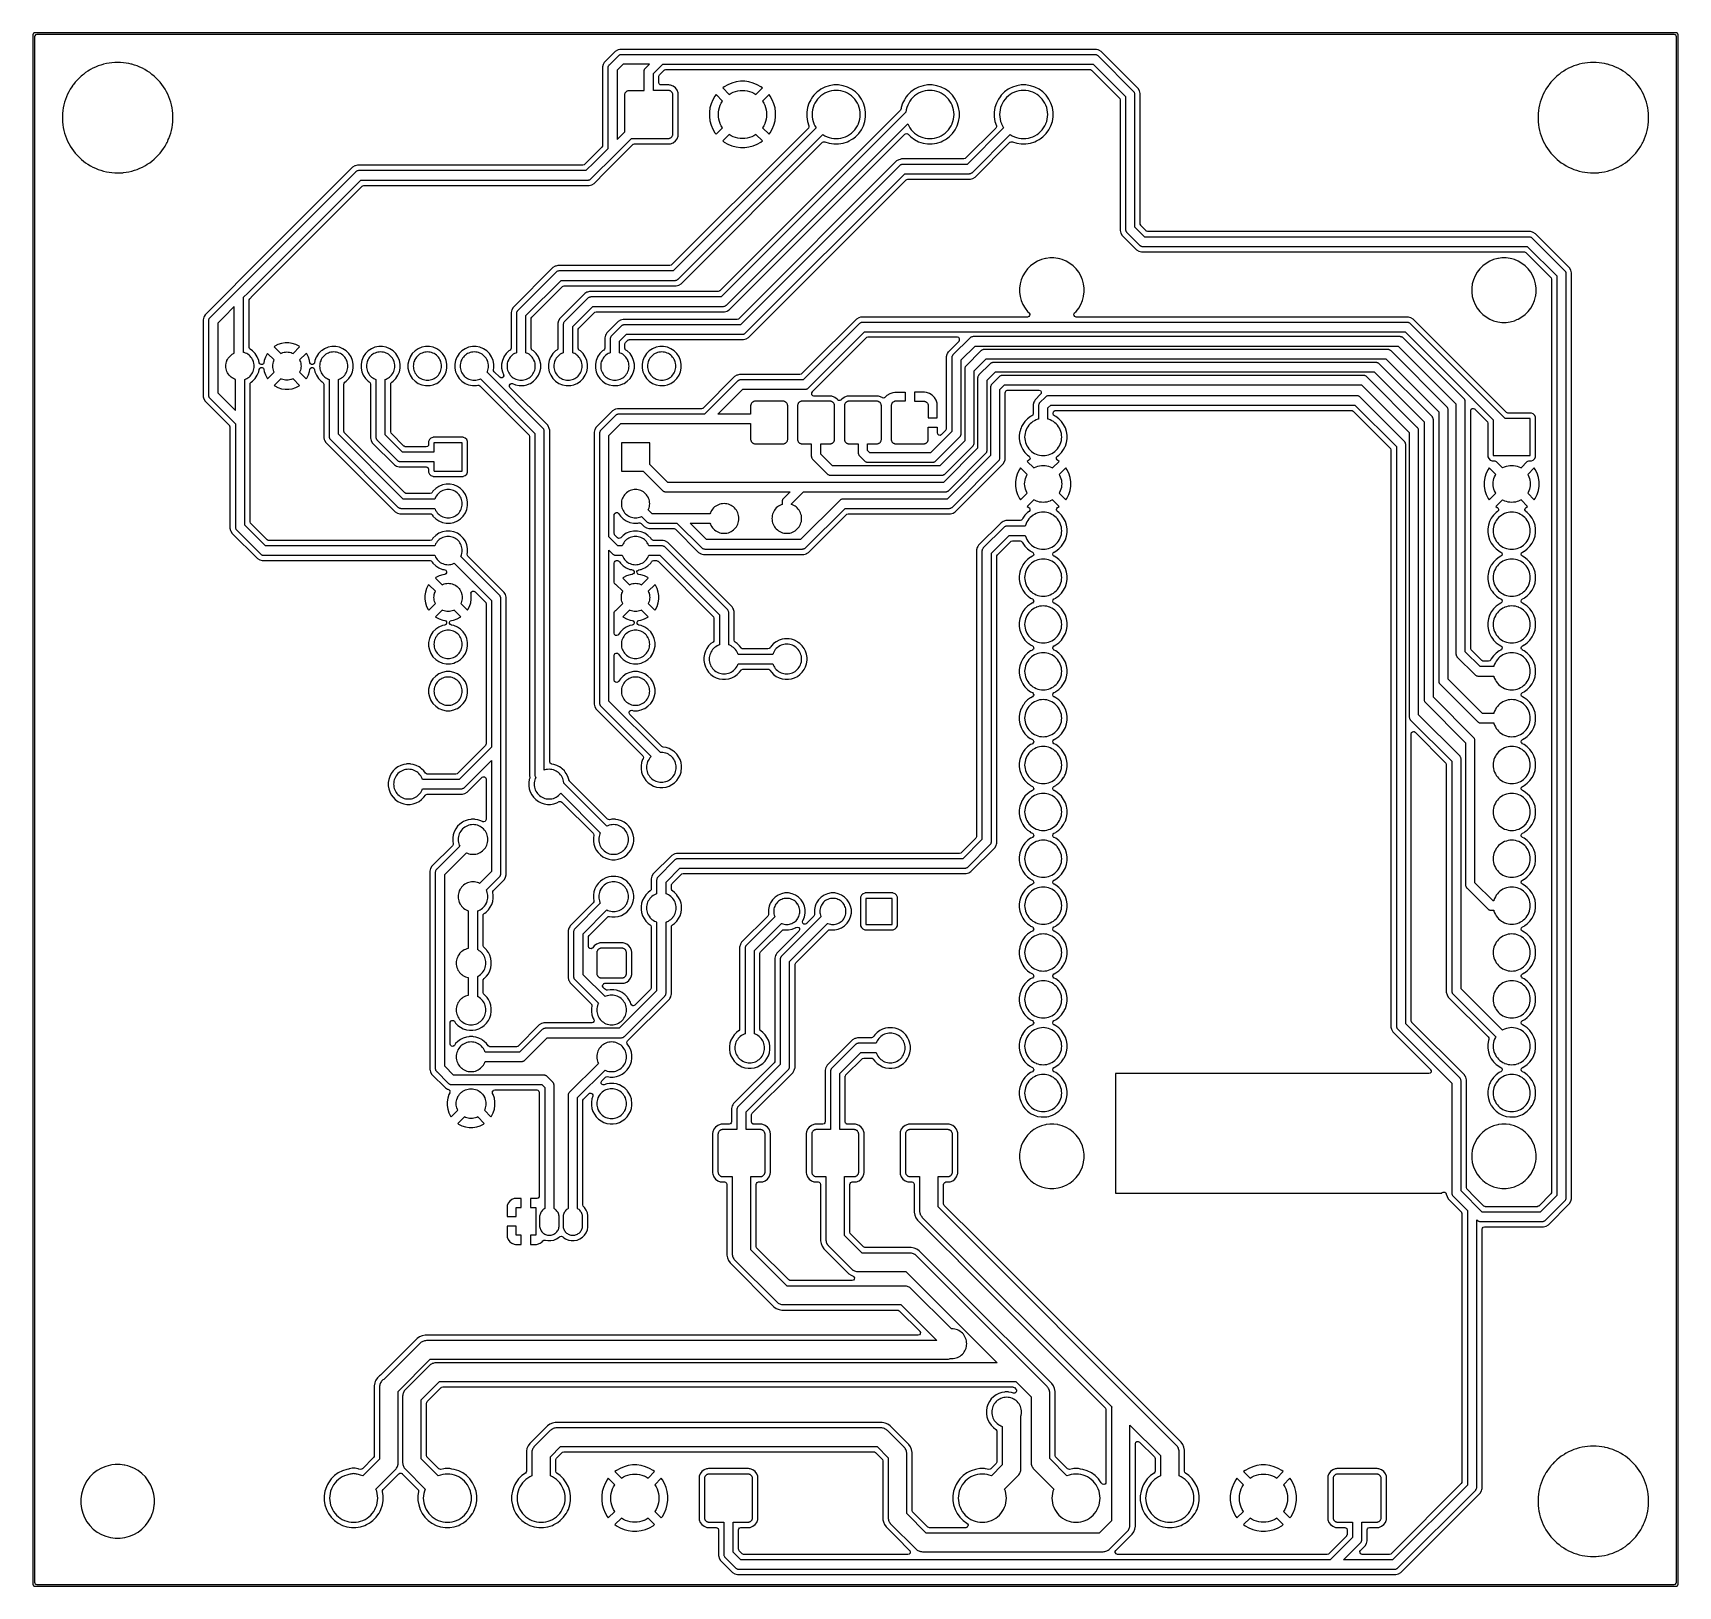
# Model space of a CAD drawing. Header units: metres. Extents: x 92.3 to 181.5, y -134.8 to -50.6.
import ezdxf

# ---------------------------------------------------------------- set-up
doc = ezdxf.new("R2010")
doc.units = ezdxf.units.M

msp = doc.modelspace()

# ---------------------------------------------------------------- linework, layer by layer
for points in [[(181.374, -134.769), (181.377, -134.769), (181.379, -134.769), (181.381, -134.769), (181.384, -134.769), (181.386, -134.769), (181.388, -134.768), (181.391, -134.768), (181.393, -134.768), (181.395, -134.767), (181.398, -134.767), (181.4, -134.766), (181.402, -134.765), (181.404, -134.765), (181.407, -134.764), (181.409, -134.763), (181.411, -134.762), (181.413, -134.761), (181.415, -134.76), (181.417, -134.759), (181.419, -134.758), (181.421, -134.757), (181.423, -134.756), (181.425, -134.755), (181.427, -134.753), (181.429, -134.752), (181.431, -134.751), (181.433, -134.749), (181.435, -134.748), (181.437, -134.746), (181.438, -134.745), (181.44, -134.743), (181.442, -134.742), (181.443, -134.74), (181.445, -134.738), (181.446, -134.737), (181.448, -134.735), (181.449, -134.733), (181.451, -134.731), (181.452, -134.729), (181.453, -134.727), (181.455, -134.725), (181.456, -134.723), (181.457, -134.721), (181.458, -134.719), (181.459, -134.717), (181.46, -134.715), (181.461, -134.713), (181.462, -134.711), (181.463, -134.709), (181.464, -134.707), (181.465, -134.704), (181.465, -134.702), (181.466, -134.7), (181.467, -134.698), (181.467, -134.695), (181.468, -134.693), (181.468, -134.691), (181.468, -134.688), (181.469, -134.686), (181.469, -134.684), (181.469, -134.681), (181.469, -134.679), (181.469, -134.677), (181.469, -134.674), (181.469, -50.676), (181.469, -50.673), (181.469, -50.671), (181.469, -50.669), (181.469, -50.666), (181.469, -50.664), (181.468, -50.662), (181.468, -50.659), (181.468, -50.657), (181.467, -50.655), (181.467, -50.652), (181.466, -50.65), (181.465, -50.648), (181.465, -50.646), (181.464, -50.643), (181.463, -50.641), (181.462, -50.639), (181.461, -50.637), (181.46, -50.635), (181.459, -50.633), (181.458, -50.631), (181.457, -50.629), (181.456, -50.627), (181.455, -50.625), (181.453, -50.623), (181.452, -50.621), (181.451, -50.619), (181.449, -50.617), (181.448, -50.615), (181.446, -50.613), (181.445, -50.612), (181.443, -50.61), (181.442, -50.608), (181.44, -50.607), (181.438, -50.605), (181.437, -50.604), (181.435, -50.602), (181.433, -50.601), (181.431, -50.599), (181.429, -50.598), (181.427, -50.597), (181.425, -50.595), (181.423, -50.594), (181.421, -50.593), (181.419, -50.592), (181.417, -50.591), (181.415, -50.59), (181.413, -50.589), (181.411, -50.588), (181.409, -50.587), (181.407, -50.586), (181.404, -50.585), (181.402, -50.585), (181.4, -50.584), (181.398, -50.583), (181.395, -50.583), (181.393, -50.582), (181.391, -50.582), (181.388, -50.582), (181.386, -50.581), (181.384, -50.581), (181.381, -50.581), (181.379, -50.581), (181.377, -50.581), (181.374, -50.581), (92.376, -50.581), (92.373, -50.581), (92.371, -50.581), (92.369, -50.581), (92.366, -50.581), (92.364, -50.581), (92.362, -50.582), (92.359, -50.582), (92.357, -50.582), (92.355, -50.583), (92.352, -50.583), (92.35, -50.584), (92.348, -50.585), (92.346, -50.585), (92.343, -50.586), (92.341, -50.587), (92.339, -50.588), (92.337, -50.589), (92.335, -50.59), (92.333, -50.591), (92.331, -50.592), (92.329, -50.593), (92.327, -50.594), (92.325, -50.595), (92.323, -50.597), (92.321, -50.598), (92.319, -50.599), (92.317, -50.601), (92.315, -50.602), (92.313, -50.604), (92.312, -50.605), (92.31, -50.607), (92.308, -50.608), (92.307, -50.61), (92.305, -50.612), (92.304, -50.613), (92.302, -50.615), (92.301, -50.617), (92.299, -50.619), (92.298, -50.621), (92.297, -50.623), (92.295, -50.625), (92.294, -50.627), (92.293, -50.629), (92.292, -50.631), (92.291, -50.633), (92.29, -50.635), (92.289, -50.637), (92.288, -50.639), (92.287, -50.641), (92.286, -50.643), (92.285, -50.646), (92.285, -50.648), (92.284, -50.65), (92.283, -50.652), (92.283, -50.655), (92.282, -50.657), (92.282, -50.659), (92.282, -50.662), (92.281, -50.664), (92.281, -50.666), (92.281, -50.669), (92.281, -50.671), (92.281, -50.673), (92.281, -50.676), (92.281, -134.674), (92.281, -134.677), (92.281, -134.679), (92.281, -134.681), (92.281, -134.684), (92.281, -134.686), (92.282, -134.688), (92.282, -134.691), (92.282, -134.693), (92.283, -134.695), (92.283, -134.698), (92.284, -134.7), (92.285, -134.702), (92.285, -134.704), (92.286, -134.707), (92.287, -134.709), (92.288, -134.711), (92.289, -134.713), (92.29, -134.715), (92.291, -134.717), (92.292, -134.719), (92.293, -134.721), (92.294, -134.723), (92.295, -134.725), (92.297, -134.727), (92.298, -134.729), (92.299, -134.731), (92.301, -134.733), (92.302, -134.735), (92.304, -134.737), (92.305, -134.738), (92.307, -134.74), (92.308, -134.742), (92.31, -134.743), (92.312, -134.745), (92.313, -134.746), (92.315, -134.748), (92.317, -134.749), (92.319, -134.751), (92.321, -134.752), (92.323, -134.753), (92.325, -134.755), (92.327, -134.756), (92.329, -134.757), (92.331, -134.758), (92.333, -134.759), (92.335, -134.76), (92.337, -134.761), (92.339, -134.762), (92.341, -134.763), (92.343, -134.764), (92.346, -134.765), (92.348, -134.765), (92.35, -134.766), (92.352, -134.767), (92.355, -134.767), (92.357, -134.768), (92.359, -134.768), (92.362, -134.768), (92.364, -134.769), (92.366, -134.769), (92.369, -134.769), (92.371, -134.769), (92.373, -134.769), (92.376, -134.769), (181.374, -134.769)], [(181.379, -50.8), (181.379, -50.799), (181.379, -50.799), (181.379, -50.799), (181.379, -50.799), (181.379, -50.799), (181.379, -50.799), (181.379, -50.799), (181.379, -50.799), (181.379, -50.798), (181.379, -50.798), (181.379, -50.798), (181.379, -50.798), (181.36, -50.731), (181.36, -50.731), (181.36, -50.731), (181.359, -50.731), (181.359, -50.731), (181.359, -50.73), (181.359, -50.73), (181.359, -50.73), (181.359, -50.73), (181.359, -50.73), (181.359, -50.73), (181.359, -50.73), (181.359, -50.73), (181.359, -50.73), (181.359, -50.73), (181.359, -50.729), (181.359, -50.729), (181.359, -50.729), (181.359, -50.729), (181.358, -50.729), (181.358, -50.729), (181.358, -50.729), (181.358, -50.729), (181.358, -50.729), (181.305, -50.683), (181.305, -50.683), (181.305, -50.683), (181.305, -50.683), (181.305, -50.683), (181.305, -50.683), (181.305, -50.682), (181.305, -50.682), (181.304, -50.682), (181.304, -50.682), (181.304, -50.682), (181.304, -50.682), (181.304, -50.682), (181.304, -50.682), (181.304, -50.682), (181.304, -50.682), (181.304, -50.682), (181.303, -50.682), (181.303, -50.682), (181.303, -50.682), (181.303, -50.682), (181.252, -50.671), (181.251, -50.671), (181.251, -50.671), (181.251, -50.671), (181.251, -50.671), (181.251, -50.671), (181.251, -50.671), (181.251, -50.671), (181.251, -50.671), (181.25, -50.671), (92.5, -50.671), (92.499, -50.671), (92.499, -50.671), (92.499, -50.671), (92.499, -50.671), (92.499, -50.671), (92.499, -50.671), (92.499, -50.671), (92.499, -50.671), (92.498, -50.671), (92.498, -50.671), (92.498, -50.671), (92.498, -50.671), (92.431, -50.69), (92.431, -50.69), (92.431, -50.69), (92.431, -50.691), (92.431, -50.691), (92.43, -50.691), (92.43, -50.691), (92.43, -50.691), (92.43, -50.691), (92.43, -50.691), (92.43, -50.691), (92.43, -50.691), (92.43, -50.691), (92.43, -50.691), (92.43, -50.691), (92.429, -50.691), (92.429, -50.691), (92.429, -50.691), (92.429, -50.691), (92.429, -50.692), (92.429, -50.692), (92.429, -50.692), (92.429, -50.692), (92.429, -50.692), (92.383, -50.745), (92.383, -50.745), (92.383, -50.745), (92.383, -50.745), (92.383, -50.745), (92.383, -50.745), (92.382, -50.745), (92.382, -50.745), (92.382, -50.746), (92.382, -50.746), (92.382, -50.746), (92.382, -50.746), (92.382, -50.746), (92.382, -50.746), (92.382, -50.746), (92.382, -50.746), (92.382, -50.746), (92.382, -50.747), (92.382, -50.747), (92.382, -50.747), (92.382, -50.747), (92.371, -50.798), (92.371, -50.799), (92.371, -50.799), (92.371, -50.799), (92.371, -50.799), (92.371, -50.799), (92.371, -50.799), (92.371, -50.799), (92.371, -50.799), (92.371, -50.8), (92.371, -134.55), (92.371, -134.551), (92.371, -134.551), (92.371, -134.551), (92.371, -134.551), (92.371, -134.551), (92.371, -134.551), (92.371, -134.551), (92.371, -134.551), (92.371, -134.552), (92.371, -134.552), (92.371, -134.552), (92.371, -134.552), (92.39, -134.619), (92.39, -134.619), (92.39, -134.619), (92.391, -134.619), (92.391, -134.619), (92.391, -134.62), (92.391, -134.62), (92.391, -134.62), (92.391, -134.62), (92.391, -134.62), (92.391, -134.62), (92.391, -134.62), (92.391, -134.62), (92.391, -134.62), (92.391, -134.62), (92.391, -134.621), (92.391, -134.621), (92.391, -134.621), (92.391, -134.621), (92.392, -134.621), (92.392, -134.621), (92.392, -134.621), (92.392, -134.621), (92.392, -134.621), (92.445, -134.667), (92.445, -134.667), (92.445, -134.667), (92.445, -134.667), (92.445, -134.667), (92.445, -134.667), (92.445, -134.668), (92.445, -134.668), (92.446, -134.668), (92.446, -134.668), (92.446, -134.668), (92.446, -134.668), (92.446, -134.668), (92.446, -134.668), (92.446, -134.668), (92.446, -134.668), (92.446, -134.668), (92.447, -134.668), (92.447, -134.668), (92.447, -134.668), (92.447, -134.668), (92.498, -134.679), (92.499, -134.679), (92.499, -134.679), (92.499, -134.679), (92.499, -134.679), (92.499, -134.679), (92.499, -134.679), (92.499, -134.679), (92.499, -134.679), (92.5, -134.679), (181.25, -134.679), (181.251, -134.679), (181.251, -134.679), (181.251, -134.679), (181.251, -134.679), (181.251, -134.679), (181.251, -134.679), (181.251, -134.679), (181.251, -134.679), (181.252, -134.679), (181.252, -134.679), (181.252, -134.679), (181.252, -134.679), (181.319, -134.66), (181.319, -134.66), (181.319, -134.66), (181.319, -134.659), (181.319, -134.659), (181.32, -134.659), (181.32, -134.659), (181.32, -134.659), (181.32, -134.659), (181.32, -134.659), (181.32, -134.659), (181.32, -134.659), (181.32, -134.659), (181.32, -134.659), (181.32, -134.659), (181.321, -134.659), (181.321, -134.659), (181.321, -134.659), (181.321, -134.659), (181.321, -134.658), (181.321, -134.658), (181.321, -134.658), (181.321, -134.658), (181.321, -134.658), (181.367, -134.605), (181.367, -134.605), (181.367, -134.605), (181.367, -134.605), (181.367, -134.605), (181.367, -134.605), (181.368, -134.605), (181.368, -134.605), (181.368, -134.604), (181.368, -134.604), (181.368, -134.604), (181.368, -134.604), (181.368, -134.604), (181.368, -134.604), (181.368, -134.604), (181.368, -134.604), (181.368, -134.604), (181.368, -134.603), (181.368, -134.603), (181.368, -134.603), (181.368, -134.603), (181.379, -134.552), (181.379, -134.551), (181.379, -134.551), (181.379, -134.551), (181.379, -134.551), (181.379, -134.551), (181.379, -134.551), (181.379, -134.551), (181.379, -134.551), (181.379, -134.55), (181.379, -50.8)], [(101.613, -70.535), (102.305, -71.226), (102.927, -71.848), (102.927, -71.848), (102.927, -71.848), (102.927, -71.848), (102.927, -71.849), (102.944, -71.869), (102.944, -71.869), (102.944, -71.869), (102.944, -71.87), (102.944, -71.87), (102.944, -71.87), (102.944, -71.87), (102.944, -71.87), (102.944, -71.87), (102.944, -71.87), (102.944, -71.87), (102.944, -71.87), (102.944, -71.87), (102.944, -71.871), (102.945, -71.871), (102.945, -71.871), (102.945, -71.871), (102.964, -71.938), (102.964, -71.938), (102.964, -71.938), (102.964, -71.938), (102.964, -71.938), (102.964, -71.939), (102.964, -71.939), (102.964, -71.939), (102.964, -71.939), (102.964, -71.939), (102.964, -71.939), (102.964, -71.939), (102.964, -71.939), (102.964, -77.432), (102.998, -77.558), (103.002, -77.571), (103.073, -77.695), (104.455, -79.077), (104.579, -79.148), (104.718, -79.186), (113.814, -79.186), (113.814, -79.186), (113.814, -79.186), (113.814, -79.186), (113.814, -79.186), (113.814, -79.186), (113.814, -79.186), (113.815, -79.186), (113.815, -79.186), (113.864, -79.196), (113.864, -79.196), (113.864, -79.196), (113.865, -79.196), (113.865, -79.196), (113.865, -79.196), (113.865, -79.196), (113.865, -79.196), (113.865, -79.196), (113.865, -79.196), (113.865, -79.196), (113.865, -79.196), (113.866, -79.196), (113.866, -79.196), (113.866, -79.197), (113.866, -79.197), (113.866, -79.197), (113.866, -79.197), (113.866, -79.197), (113.866, -79.197), (113.866, -79.197), (113.92, -79.242), (113.92, -79.242), (113.92, -79.242), (113.92, -79.242), (113.92, -79.242), (113.92, -79.242), (113.921, -79.242), (113.921, -79.242), (113.921, -79.242), (113.921, -79.243), (113.921, -79.243), (113.921, -79.243), (113.921, -79.243), (113.933, -79.26), (113.969, -79.314), (114.116, -79.461), (114.289, -79.577), (114.482, -79.657), (114.565, -79.673), (114.611, -79.683), (114.611, -79.683), (114.611, -79.683), (114.611, -79.683), (114.611, -79.683), (114.611, -79.683), (114.612, -79.683), (114.612, -79.683), (114.612, -79.683), (114.612, -79.683), (114.612, -79.683), (114.668, -79.71), (114.668, -79.71), (114.668, -79.71), (114.668, -79.71), (114.668, -79.71), (114.668, -79.71), (114.668, -79.71), (114.668, -79.71), (114.668, -79.71), (114.669, -79.71), (114.669, -79.71), (114.669, -79.71), (114.669, -79.711), (114.669, -79.711), (114.669, -79.711), (114.669, -79.711), (114.669, -79.711), (114.669, -79.711), (114.669, -79.711), (114.669, -79.711), (114.67, -79.711), (114.67, -79.711), (114.67, -79.711), (114.708, -79.77), (114.708, -79.77), (114.708, -79.77), (114.708, -79.77), (114.709, -79.77), (114.709, -79.77), (114.709, -79.77), (114.709, -79.77), (114.709, -79.771), (114.709, -79.771), (114.709, -79.771), (114.709, -79.771), (114.709, -79.771), (114.709, -79.771), (114.709, -79.771), (114.709, -79.771), (114.709, -79.772), (114.709, -79.772), (114.709, -79.772), (114.709, -79.772), (114.709, -79.772), (114.709, -79.772), (114.709, -79.772), (114.709, -79.772), (114.71, -79.842), (114.71, -79.842), (114.71, -79.843), (114.71, -79.843), (114.71, -79.843), (114.71, -79.843), (114.71, -79.843), (114.71, -79.843), (114.71, -79.843), (114.71, -79.843), (114.71, -79.843), (114.71, -79.844), (114.71, -79.844), (114.71, -79.844), (114.71, -79.844), (114.71, -79.844), (114.71, -79.844), (114.71, -79.844), (114.71, -79.844), (114.71, -79.845), (114.71, -79.845), (114.709, -79.845), (114.709, -79.845), (114.709, -79.845), (114.672, -79.904), (114.672, -79.904), (114.672, -79.904), (114.672, -79.905), (114.672, -79.905), (114.672, -79.905), (114.672, -79.905), (114.672, -79.905), (114.672, -79.905), (114.672, -79.905), (114.672, -79.905), (114.672, -79.905), (114.671, -79.905), (114.671, -79.905), (114.671, -79.906), (114.671, -79.906), (114.671, -79.906), (114.671, -79.906), (114.671, -79.906), (114.671, -79.906), (114.671, -79.906), (114.671, -79.906), (114.67, -79.906), (114.67, -79.906), (114.607, -79.936), (114.607, -79.936), (114.607, -79.936), (114.607, -79.936), (114.607, -79.936), (114.607, -79.936), (114.607, -79.936), (114.606, -79.936), (114.606, -79.936), (114.606, -79.936), (114.606, -79.936), (114.606, -79.936), (114.606, -79.937), (114.496, -79.954), (114.307, -80.015), (114.131, -80.105), (114.099, -80.128), (114.459, -80.489), (114.496, -80.471), (114.496, -80.471), (114.496, -80.471), (114.497, -80.471), (114.497, -80.471), (114.567, -80.446), (114.567, -80.446), (114.567, -80.446), (114.567, -80.446), (114.568, -80.446), (114.64, -80.428), (114.64, -80.428), (114.64, -80.428), (114.64, -80.428), (114.641, -80.428), (114.715, -80.417), (114.715, -80.417), (114.715, -80.417), (114.715, -80.417), (114.715, -80.417), (114.79, -80.413), (114.79, -80.413), (114.79, -80.413), (114.79, -80.413), (114.79, -80.413), (114.865, -80.417), (114.865, -80.417), (114.865, -80.417), (114.865, -80.417), (114.865, -80.417), (114.939, -80.428), (114.94, -80.428), (114.94, -80.428), (114.94, -80.428), (114.94, -80.428), (115.012, -80.446), (115.013, -80.446), (115.013, -80.446), (115.013, -80.446), (115.013, -80.446), (115.083, -80.471), (115.083, -80.471), (115.084, -80.471), (115.084, -80.471), (115.084, -80.471), (115.151, -80.503), (115.151, -80.504), (115.152, -80.504), (115.152, -80.504), (115.152, -80.504), (115.216, -80.542), (115.216, -80.542), (115.216, -80.542), (115.216, -80.542), (115.216, -80.542), (115.276, -80.587), (115.276, -80.587), (115.277, -80.587), (115.277, -80.587), (115.277, -80.587), (115.332, -80.637), (115.332, -80.638), (115.332, -80.638), (115.332, -80.638), (115.333, -80.638), (115.383, -80.693), (115.383, -80.693), (115.383, -80.693), (115.383, -80.694), (115.383, -80.694), (115.428, -80.754), (115.428, -80.754), (115.428, -80.754), (115.428, -80.754), (115.428, -80.754), (115.466, -80.818), (115.466, -80.818), (115.466, -80.818), (115.466, -80.819), (115.467, -80.819), (115.499, -80.886), (115.499, -80.886), (115.499, -80.886), (115.499, -80.887), (115.499, -80.887), (115.524, -80.957), (115.524, -80.957), (115.524, -80.957), (115.524, -80.957), (115.524, -80.958), (115.542, -81.03), (115.542, -81.03), (115.542, -81.03), (115.542, -81.03), (115.542, -81.031), (115.553, -81.105), (115.553, -81.105), (115.553, -81.105), (115.553, -81.105), (115.553, -81.105), (115.557, -81.18), (115.557, -81.18), (115.557, -81.18), (115.557, -81.18), (115.557, -81.18), (115.553, -81.255), (115.553, -81.255), (115.553, -81.255), (115.553, -81.255), (115.553, -81.255), (115.542, -81.329), (115.542, -81.33), (115.542, -81.33), (115.542, -81.33), (115.542, -81.33), (115.524, -81.402), (115.524, -81.403), (115.524, -81.403), (115.524, -81.403), (115.524, -81.403), (115.524, -81.403), (115.524, -81.403), (115.499, -81.473), (115.499, -81.473), (115.499, -81.474), (115.499, -81.474), (115.499, -81.474), (115.481, -81.511), (115.842, -81.871), (115.865, -81.839), (115.955, -81.663), (116.016, -81.474), (116.047, -81.279), (116.047, -81.081), (116.031, -80.983), (116.031, -80.983), (116.031, -80.983), (116.031, -80.983), (116.031, -80.982), (116.031, -80.982), (116.03, -80.954), (116.03, -80.954), (116.03, -80.954), (116.03, -80.954), (116.03, -80.954), (116.03, -80.953), (116.03, -80.953), (116.03, -80.953), (116.03, -80.953), (116.03, -80.953), (116.03, -80.953), (116.03, -80.953), (116.03, -80.953), (116.03, -80.953), (116.03, -80.952), (116.03, -80.952), (116.03, -80.952), (116.055, -80.887), (116.055, -80.887), (116.055, -80.886), (116.055, -80.886), (116.055, -80.886), (116.055, -80.886), (116.055, -80.886), (116.055, -80.886), (116.055, -80.886), (116.055, -80.886), (116.055, -80.886), (116.056, -80.885), (116.056, -80.885), (116.056, -80.885), (116.056, -80.885), (116.056, -80.885), (116.056, -80.885), (116.056, -80.885), (116.056, -80.885), (116.056, -80.885), (116.056, -80.885), (116.056, -80.885), (116.057, -80.885), (116.057, -80.884), (116.113, -80.843), (116.113, -80.842), (116.113, -80.842), (116.113, -80.842), (116.113, -80.842), (116.113, -80.842), (116.113, -80.842), (116.113, -80.842), (116.113, -80.842), (116.114, -80.842), (116.114, -80.842), (116.114, -80.842), (116.114, -80.842), (116.114, -80.842), (116.114, -80.842), (116.114, -80.842), (116.114, -80.842), (116.114, -80.842), (116.115, -80.842), (116.115, -80.842), (116.115, -80.842), (116.115, -80.842), (116.115, -80.842), (116.115, -80.842), (116.185, -80.837), (116.185, -80.837), (116.185, -80.837), (116.185, -80.837), (116.185, -80.837), (116.185, -80.837), (116.186, -80.837), (116.186, -80.837), (116.186, -80.837), (116.186, -80.837), (116.186, -80.837), (116.186, -80.837), (116.186, -80.837), (116.186, -80.837), (116.187, -80.837), (116.187, -80.837), (116.187, -80.837), (116.187, -80.837), (116.187, -80.837), (116.187, -80.837), (116.187, -80.837), (116.187, -80.837), (116.188, -80.837), (116.188, -80.837), (116.249, -80.871), (116.249, -80.871), (116.249, -80.871), (116.249, -80.871), (116.249, -80.871), (116.249, -80.871), (116.25, -80.871), (116.25, -80.871), (116.25, -80.871), (116.25, -80.871), (116.25, -80.871), (116.25, -80.871), (116.25, -80.872), (116.808, -81.429), (116.808, -81.429), (116.808, -81.429), (116.808, -81.429), (116.808, -81.43), (116.825, -81.45), (116.825, -81.45), (116.825, -81.45), (116.825, -81.451), (116.825, -81.451), (116.825, -81.451), (116.825, -81.451), (116.825, -81.451), (116.825, -81.451), (116.825, -81.451), (116.825, -81.451), (116.825, -81.451), (116.825, -81.451), (116.825, -81.452), (116.826, -81.452), (116.826, -81.452), (116.826, -81.452), (116.845, -81.519), (116.845, -81.519), (116.845, -81.519), (116.845, -81.519), (116.845, -81.519), (116.845, -81.52), (116.845, -81.52), (116.845, -81.52), (116.845, -81.52), (116.845, -81.52), (116.845, -81.52), (116.845, -81.52), (116.845, -81.52), (116.845, -89.121), (116.845, -89.121), (116.845, -89.121), (116.845, -89.121), (116.845, -89.121), (116.843, -89.148), (116.843, -89.148), (116.843, -89.148), (116.843, -89.148), (116.843, -89.148), (116.843, -89.148), (116.843, -89.148), (116.842, -89.148), (116.842, -89.148), (116.842, -89.149), (116.842, -89.149), (116.842, -89.149), (116.842, -89.149), (116.842, -89.149), (116.842, -89.149), (116.842, -89.149), (116.842, -89.149), (116.809, -89.211), (116.809, -89.211), (116.808, -89.211), (116.808, -89.211), (116.808, -89.211), (116.808, -89.211), (116.808, -89.211), (116.808, -89.211), (116.808, -89.211), (116.808, -89.212), (116.808, -89.212), (116.808, -89.212), (116.808, -89.212), (115.303, -90.717), (115.303, -90.717), (115.303, -90.717), (115.303, -90.717), (115.302, -90.717), (115.282, -90.734), (115.282, -90.734), (115.282, -90.734), (115.281, -90.734), (115.281, -90.734), (115.281, -90.734), (115.281, -90.734), (115.281, -90.734), (115.281, -90.734), (115.281, -90.734), (115.281, -90.734), (115.281, -90.734), (115.281, -90.734), (115.28, -90.734), (115.28, -90.735), (115.28, -90.735), (115.28, -90.735), (115.213, -90.754), (115.213, -90.754), (115.213, -90.754), (115.213, -90.754), (115.213, -90.754), (115.212, -90.754), (115.212, -90.754), (115.212, -90.754), (115.212, -90.754), (115.212, -90.754), (115.212, -90.754), (115.212, -90.754), (115.212, -90.754), (113.664, -90.754), (113.663, -90.754), (113.663, -90.754), (113.663, -90.754), (113.663, -90.754), (113.663, -90.754), (113.663, -90.754), (113.663, -90.754), (113.663, -90.754), (113.618, -90.746), (113.617, -90.746), (113.617, -90.746), (113.617, -90.746), (113.617, -90.746), (113.617, -90.746), (113.617, -90.746), (113.617, -90.746), (113.617, -90.746), (113.617, -90.746), (113.616, -90.746), (113.616, -90.746), (113.616, -90.745), (113.616, -90.745), (113.616, -90.745), (113.616, -90.745), (113.616, -90.745), (113.616, -90.745), (113.616, -90.745), (113.615, -90.745), (113.56, -90.702), (113.56, -90.702), (113.56, -90.702), (113.56, -90.702), (113.56, -90.702), (113.56, -90.702), (113.56, -90.702), (113.56, -90.702), (113.559, -90.702), (113.559, -90.702), (113.559, -90.702), (113.559, -90.701), (113.559, -90.701), (113.476, -90.586), (113.354, -90.464), (113.294, -90.421), (113.214, -90.363), (113.061, -90.285), (112.897, -90.231), (112.765, -90.211), (112.726, -90.204), (112.554, -90.204), (112.515, -90.211), (112.383, -90.231), (112.219, -90.285), (112.066, -90.363), (111.926, -90.464), (111.804, -90.586), (111.703, -90.726), (111.625, -90.879), (111.571, -91.043), (111.544, -91.214), (111.544, -91.386), (111.571, -91.557), (111.625, -91.721), (111.703, -91.874), (111.804, -92.014), (111.926, -92.136), (112.066, -92.237), (112.219, -92.315), (112.383, -92.369), (112.554, -92.396), (112.726, -92.396), (112.897, -92.369), (113.061, -92.315), (113.214, -92.237), (113.354, -92.136), (113.476, -92.014), (113.559, -91.899), (113.559, -91.899), (113.559, -91.898), (113.559, -91.898), (113.559, -91.898), (113.56, -91.898), (113.56, -91.898), (113.56, -91.898), (113.56, -91.898), (113.593, -91.867), (113.593, -91.866), (113.593, -91.866), (113.593, -91.866), (113.593, -91.866), (113.594, -91.866), (113.594, -91.866), (113.594, -91.866), (113.594, -91.866), (113.594, -91.866), (113.594, -91.866), (113.594, -91.866), (113.594, -91.866), (113.594, -91.866), (113.594, -91.866), (113.595, -91.866), (113.595, -91.866), (113.595, -91.865), (113.595, -91.865), (113.595, -91.865), (113.662, -91.846), (113.662, -91.846), (113.662, -91.846), (113.662, -91.846), (113.663, -91.846), (113.663, -91.846), (113.663, -91.846), (113.663, -91.846), (113.663, -91.846), (113.663, -91.846), (113.663, -91.846), (113.663, -91.846), (113.664, -91.846), (115.563, -91.846), (115.702, -91.808), (115.826, -91.737), (116.625, -90.937), (116.625, -90.937), (116.632, -90.931), (116.632, -90.931), (116.632, -90.931), (116.632, -90.931), (116.632, -90.931), (116.632, -90.931), (116.632, -90.931), (116.633, -90.93), (116.633, -90.93), (116.633, -90.93), (116.633, -90.93), (116.633, -90.93), (116.633, -90.93), (116.633, -90.93), (116.633, -90.93), (116.697, -90.901), (116.697, -90.901), (116.697, -90.901), (116.697, -90.901), (116.697, -90.901), (116.697, -90.901), (116.697, -90.901), (116.698, -90.901), (116.698, -90.901), (116.698, -90.901), (116.698, -90.901), (116.698, -90.901), (116.698, -90.901), (116.698, -90.901), (116.698, -90.901), (116.699, -90.901), (116.699, -90.901), (116.699, -90.901), (116.699, -90.901), (116.699, -90.901), (116.699, -90.901), (116.699, -90.901), (116.699, -90.901), (116.7, -90.901), (116.769, -90.911), (116.769, -90.911), (116.769, -90.911), (116.769, -90.911), (116.769, -90.911), (116.769, -90.911), (116.769, -90.911), (116.77, -90.911), (116.77, -90.911), (116.77, -90.911), (116.77, -90.911), (116.77, -90.911), (116.77, -90.911), (116.77, -90.911), (116.77, -90.911), (116.77, -90.911), (116.771, -90.911), (116.771, -90.911), (116.771, -90.911), (116.771, -90.912), (116.771, -90.912), (116.771, -90.912), (116.771, -90.912), (116.771, -90.912), (116.824, -90.958), (116.824, -90.958), (116.824, -90.958), (116.824, -90.958), (116.824, -90.958), (116.825, -90.958), (116.825, -90.958), (116.825, -90.958), (116.825, -90.958), (116.825, -90.958), (116.825, -90.958), (116.825, -90.959), (116.825, -90.959), (116.825, -90.959), (116.825, -90.959), (116.825, -90.959), (116.825, -90.959), (116.825, -90.959), (116.825, -90.959), (116.825, -90.959), (116.825, -90.96), (116.826, -90.96), (116.826, -90.96), (116.826, -90.96), (116.845, -91.027), (116.845, -91.027), (116.845, -91.027), (116.845, -91.027), (116.845, -91.027), (116.845, -91.028), (116.845, -91.028), (116.845, -91.028), (116.845, -91.028), (116.845, -91.028), (116.845, -91.028), (116.845, -91.028), (116.845, -91.028), (116.845, -93.219), (116.845, -93.22), (116.845, -93.22), (116.845, -93.22), (116.845, -93.22), (116.845, -93.22), (116.845, -93.22), (116.845, -93.22), (116.839, -93.26), (116.839, -93.26), (116.839, -93.261), (116.839, -93.261), (116.839, -93.261), (116.839, -93.261), (116.839, -93.261), (116.839, -93.261), (116.839, -93.261), (116.838, -93.261), (116.838, -93.261), (116.838, -93.262), (116.838, -93.262), (116.838, -93.262), (116.838, -93.262), (116.838, -93.262), (116.838, -93.262), (116.838, -93.262), (116.838, -93.262), (116.798, -93.319), (116.798, -93.32), (116.798, -93.32), (116.797, -93.32), (116.797, -93.32), (116.797, -93.32), (116.797, -93.32), (116.797, -93.32), (116.797, -93.32), (116.797, -93.32), (116.797, -93.32), (116.797, -93.32), (116.797, -93.321), (116.797, -93.321), (116.796, -93.321), (116.796, -93.321), (116.796, -93.321), (116.796, -93.321), (116.796, -93.321), (116.796, -93.321), (116.796, -93.321), (116.796, -93.321), (116.796, -93.321), (116.795, -93.321), (116.731, -93.347), (116.731, -93.348), (116.731, -93.348), (116.73, -93.348), (116.73, -93.348), (116.73, -93.348), (116.73, -93.348), (116.73, -93.348), (116.73, -93.348), (116.73, -93.348), (116.73, -93.348), (116.729, -93.348), (116.729, -93.348), (116.729, -93.348), (116.729, -93.348), (116.729, -93.348), (116.729, -93.348), (116.729, -93.348), (116.729, -93.348), (116.728, -93.348), (116.728, -93.348), (116.728, -93.348), (116.728, -93.348), (116.728, -93.348), (116.659, -93.335), (116.659, -93.335), (116.659, -93.335), (116.659, -93.335), (116.659, -93.335), (116.659, -93.335), (116.659, -93.335), (116.658, -93.335), (116.658, -93.335), (116.658, -93.335), (116.658, -93.334), (116.658, -93.334), (116.658, -93.334), (116.561, -93.285), (116.397, -93.231), (116.265, -93.211), (116.226, -93.204), (116.054, -93.204), (116.015, -93.211), (115.883, -93.231), (115.719, -93.285), (115.622, -93.334), (115.566, -93.363), (115.426, -93.464), (115.304, -93.586), (115.203, -93.726), (115.125, -93.879), (115.071, -94.043), (115.044, -94.214), (115.044, -94.386), (115.067, -94.527), (115.067, -94.527), (115.067, -94.527), (115.067, -94.527), (115.067, -94.527), (115.067, -94.527), (115.067, -94.527), (115.067, -94.527), (115.067, -94.528), (115.065, -94.573), (115.065, -94.573), (115.065, -94.574), (115.065, -94.574), (115.065, -94.574), (115.065, -94.574), (115.065, -94.574), (115.065, -94.574), (115.065, -94.574), (115.065, -94.574), (115.065, -94.575), (115.065, -94.575), (115.065, -94.575), (115.065, -94.575), (115.065, -94.575), (115.065, -94.575), (115.065, -94.575), (115.065, -94.575), (115.065, -94.575), (115.065, -94.576), (115.031, -94.637), (115.031, -94.637), (115.031, -94.637), (115.031, -94.637), (115.031, -94.637), (115.031, -94.637), (115.031, -94.637), (115.031, -94.638), (115.031, -94.638), (115.031, -94.638), (115.031, -94.638), (115.031, -94.638), (115.031, -94.638), (113.913, -95.755), (113.842, -95.879), (113.804, -96.018), (113.804, -106.772), (113.811, -106.796), (113.842, -106.911), (113.913, -107.035), (114.646, -107.768), (114.765, -107.836), (114.77, -107.839), (114.806, -107.849), (114.806, -107.849), (114.806, -107.849), (114.806, -107.849), (114.811, -107.851), (114.811, -107.851), (114.811, -107.851), (114.811, -107.851), (114.811, -107.851), (114.811, -107.851), (114.812, -107.851), (114.812, -107.851), (114.812, -107.851), (114.812, -107.851), (114.812, -107.851), (114.812, -107.851), (114.819, -107.856), (114.842, -107.867), (114.843, -107.868), (114.843, -107.868), (114.843, -107.868), (114.843, -107.868), (114.843, -107.868), (114.843, -107.868), (114.843, -107.868), (114.843, -107.868), (114.843, -107.868), (114.844, -107.868), (114.844, -107.868), (114.844, -107.868), (114.844, -107.868), (114.844, -107.868), (114.844, -107.869), (114.844, -107.869), (114.844, -107.869), (114.844, -107.869), (114.844, -107.869), (114.854, -107.881), (114.867, -107.891), (114.867, -107.891), (114.867, -107.891), (114.867, -107.891), (114.867, -107.891), (114.868, -107.891), (114.868, -107.891), (114.868, -107.891), (114.868, -107.891), (114.868, -107.892), (114.868, -107.892), (114.868, -107.892), (114.868, -107.892), (114.868, -107.892), (114.868, -107.892), (114.868, -107.892), (114.868, -107.892), (114.868, -107.892), (114.868, -107.892), (114.869, -107.893), (114.869, -107.893), (114.869, -107.893), (114.869, -107.893), (114.869, -107.893), (114.876, -107.91), (114.887, -107.924), (114.887, -107.925), (114.887, -107.925), (114.887, -107.925), (114.887, -107.925), (114.887, -107.925), (114.887, -107.925), (114.887, -107.925), (114.887, -107.925), (114.887, -107.925), (114.887, -107.926), (114.887, -107.926), (114.887, -107.926), (114.887, -107.926), (114.888, -107.926), (114.888, -107.926), (114.888, -107.926), (114.888, -107.926), (114.888, -107.926), (114.888, -107.927), (114.888, -107.927), (114.888, -107.927), (114.888, -107.927), (114.888, -107.927), (114.889, -107.943), (114.895, -107.958), (114.895, -107.958), (114.895, -107.958), (114.895, -107.958), (114.895, -107.958), (114.895, -107.958), (114.895, -107.958), (114.895, -107.959), (114.895, -107.959), (114.895, -107.959), (114.895, -107.959), (114.895, -107.959), (114.895, -107.959), (114.895, -107.959), (114.895, -107.959), (114.895, -107.96), (114.895, -107.96), (114.895, -107.96), (114.895, -107.96), (114.895, -107.96), (114.895, -107.96), (114.895, -107.96), (114.895, -107.96), (114.895, -107.961), (114.892, -107.978), (114.893, -107.997), (114.893, -107.997), (114.893, -107.997), (114.893, -107.997), (114.893, -107.997), (114.893, -107.997), (114.893, -107.997), (114.893, -107.998), (114.893, -107.998), (114.893, -107.998), (114.893, -107.998), (114.893, -107.998), (114.893, -107.998), (114.893, -107.998), (114.893, -107.998), (114.893, -107.999), (114.893, -107.999), (114.893, -107.999), (114.893, -107.999), (114.893, -107.999), (114.893, -107.999), (114.893, -107.999), (114.893, -107.999), (114.893, -107.999), (114.885, -108.014), (114.882, -108.029), (114.882, -108.029), (114.882, -108.029), (114.882, -108.03), (114.882, -108.03), (114.882, -108.03), (114.882, -108.03), (114.882, -108.03), (114.882, -108.03), (114.882, -108.03), (114.882, -108.03), (114.882, -108.03), (114.882, -108.031), (114.835, -108.123), (114.772, -108.317), (114.74, -108.518), (114.74, -108.722), (114.772, -108.923), (114.835, -109.117), (114.927, -109.299), (114.956, -109.338), (115.315, -108.979), (115.291, -108.928), (115.291, -108.928), (115.291, -108.928), (115.291, -108.928), (115.291, -108.928), (115.265, -108.854), (115.265, -108.854), (115.265, -108.854), (115.265, -108.854), (115.265, -108.853), (115.246, -108.777), (115.245, -108.777), (115.245, -108.777), (115.245, -108.777), (115.245, -108.777), (115.234, -108.699), (115.234, -108.699), (115.234, -108.699), (115.234, -108.699), (115.234, -108.699), (115.23, -108.62), (115.23, -108.62), (115.23, -108.62), (115.23, -108.62), (115.23, -108.62), (115.234, -108.541), (115.234, -108.541), (115.234, -108.541), (115.234, -108.541), (115.234, -108.541), (115.245, -108.463), (115.245, -108.463), (115.245, -108.463), (115.245, -108.463), (115.246, -108.463), (115.265, -108.387), (115.265, -108.386), (115.265, -108.386), (115.265, -108.386), (115.265, -108.386), (115.291, -108.312), (115.291, -108.312), (115.291, -108.312), (115.291, -108.312), (115.291, -108.312), (115.325, -108.241), (115.325, -108.241), (115.325, -108.241), (115.325, -108.24), (115.325, -108.24), (115.366, -108.173), (115.366, -108.173), (115.366, -108.173), (115.366, -108.173), (115.366, -108.173), (115.413, -108.11), (115.413, -108.109), (115.413, -108.109), (115.413, -108.109), (115.413, -108.109), (115.466, -108.051), (115.466, -108.051), (115.466, -108.051), (115.466, -108.051), (115.466, -108.051), (115.524, -107.998), (115.524, -107.998), (115.524, -107.998), (115.524, -107.998), (115.525, -107.998), (115.588, -107.951), (115.588, -107.951), (115.588, -107.951), (115.588, -107.951), (115.588, -107.951), (115.655, -107.91), (115.655, -107.91), (115.656, -107.91), (115.656, -107.91), (115.656, -107.91), (115.727, -107.876), (115.727, -107.876), (115.727, -107.876), (115.727, -107.876), (115.727, -107.876), (115.801, -107.85), (115.801, -107.85), (115.801, -107.85), (115.801, -107.85), (115.802, -107.85), (115.802, -107.85), (115.802, -107.85), (115.878, -107.831), (115.878, -107.83), (115.878, -107.83), (115.878, -107.83), (115.878, -107.83), (115.956, -107.819), (115.956, -107.819), (115.956, -107.819), (115.956, -107.819), (115.956, -107.819), (116.035, -107.815), (116.035, -107.815), (116.035, -107.815), (116.035, -107.815), (116.035, -107.815), (116.114, -107.819), (116.114, -107.819), (116.114, -107.819), (116.114, -107.819), (116.114, -107.819), (116.192, -107.83), (116.192, -107.83), (116.192, -107.83), (116.192, -107.83), (116.192, -107.831), (116.268, -107.85), (116.269, -107.85), (116.269, -107.85), (116.269, -107.85), (116.269, -107.85), (116.343, -107.876), (116.343, -107.876), (116.343, -107.876), (116.343, -107.876), (116.343, -107.876), (116.414, -107.91), (116.414, -107.91), (116.414, -107.91), (116.415, -107.91), (116.415, -107.91), (116.482, -107.951), (116.482, -107.951), (116.482, -107.951), (116.482, -107.951), (116.482, -107.951), (116.545, -107.998), (116.546, -107.998), (116.546, -107.998), (116.546, -107.998), (116.546, -107.998), (116.604, -108.051), (116.604, -108.051), (116.604, -108.051), (116.604, -108.051), (116.604, -108.051), (116.657, -108.109), (116.657, -108.109), (116.657, -108.109), (116.657, -108.109), (116.657, -108.11), (116.704, -108.173), (116.704, -108.173), (116.704, -108.173), (116.704, -108.173), (116.704, -108.173), (116.745, -108.24), (116.745, -108.24), (116.745, -108.241), (116.745, -108.241), (116.745, -108.241), (116.779, -108.312), (116.779, -108.312), (116.779, -108.312), (116.779, -108.312), (116.779, -108.312), (116.805, -108.386), (116.805, -108.386), (116.805, -108.386), (116.805, -108.386), (116.805, -108.387), (116.805, -108.387), (116.824, -108.463), (116.825, -108.463), (116.825, -108.463), (116.825, -108.463), (116.825, -108.463), (116.836, -108.541), (116.836, -108.541), (116.836, -108.541), (116.836, -108.541), (116.836, -108.541), (116.84, -108.62), (116.84, -108.62), (116.84, -108.62), (116.84, -108.62), (116.84, -108.62), (116.836, -108.699), (116.836, -108.699), (116.836, -108.699), (116.836, -108.699), (116.836, -108.699), (116.825, -108.777), (116.825, -108.777), (116.825, -108.777), (116.825, -108.777), (116.824, -108.777), (116.805, -108.853), (116.805, -108.854), (116.805, -108.854), (116.805, -108.854), (116.805, -108.854), (116.779, -108.928), (116.779, -108.928), (116.779, -108.928), (116.779, -108.928), (116.779, -108.928), (116.755, -108.979), (117.114, -109.338), (117.143, -109.299), (117.235, -109.117), (117.298, -108.923), (117.33, -108.722), (117.33, -108.518), (117.298, -108.317), (117.235, -108.123), (117.205, -108.064), (117.205, -108.064), (117.205, -108.064), (117.205, -108.064), (117.205, -108.064), (117.205, -108.064), (117.205, -108.063), (117.205, -108.063), (117.193, -108.025), (117.193, -108.025), (117.193, -108.024), (117.192, -108.024), (117.192, -108.024), (117.192, -108.024), (117.192, -108.024), (117.192, -108.024), (117.192, -108.024), (117.192, -108.024), (117.192, -108.023), (117.192, -108.023), (117.192, -108.023), (117.192, -108.023), (117.192, -108.023), (117.192, -108.023), (117.192, -108.023), (117.192, -108.023), (117.192, -108.022), (117.202, -107.953), (117.202, -107.953), (117.202, -107.953), (117.202, -107.953), (117.202, -107.953), (117.202, -107.953), (117.203, -107.953), (117.203, -107.952), (117.203, -107.952), (117.203, -107.952), (117.203, -107.952), (117.203, -107.952), (117.203, -107.952), (117.203, -107.952), (117.203, -107.952), (117.203, -107.952), (117.203, -107.951), (117.203, -107.951), (117.203, -107.951), (117.203, -107.951), (117.203, -107.951), (117.203, -107.951), (117.203, -107.951), (117.204, -107.951), (117.249, -107.898), (117.249, -107.898), (117.249, -107.898), (117.25, -107.898), (117.25, -107.898), (117.25, -107.897), (117.25, -107.897), (117.25, -107.897), (117.25, -107.897), (117.25, -107.897), (117.25, -107.897), (117.25, -107.897), (117.25, -107.897), (117.251, -107.897), (117.251, -107.897), (117.251, -107.897), (117.251, -107.897), (117.251, -107.897), (117.251, -107.897), (117.251, -107.897), (117.251, -107.897), (117.251, -107.896), (117.252, -107.896), (117.252, -107.896), (117.319, -107.877), (117.319, -107.877), (117.319, -107.877), (117.319, -107.877), (117.319, -107.877), (117.319, -107.877), (117.319, -107.877), (117.319, -107.877), (117.32, -107.877), (117.32, -107.877), (117.32, -107.877), (117.32, -107.877), (117.32, -107.877), (119.605, -107.877), (119.606, -107.877), (119.606, -107.877), (119.606, -107.877), (119.606, -107.877), (119.606, -107.877), (119.606, -107.877), (119.606, -107.877), (119.606, -107.877), (119.607, -107.877), (119.658, -107.888), (119.658, -107.888), (119.658, -107.888), (119.658, -107.888), (119.659, -107.888), (119.659, -107.888), (119.659, -107.888), (119.659, -107.888), (119.659, -107.888), (119.659, -107.888), (119.659, -107.888), (119.659, -107.888), (119.659, -107.888), (119.66, -107.888), (119.66, -107.888), (119.66, -107.889), (119.66, -107.889), (119.66, -107.889), (119.66, -107.889), (119.66, -107.889), (119.66, -107.889), (119.713, -107.935), (119.713, -107.935), (119.713, -107.935), (119.713, -107.935), (119.713, -107.935), (119.714, -107.935), (119.714, -107.935), (119.714, -107.935), (119.714, -107.935), (119.714, -107.936), (119.714, -107.936), (119.714, -107.936), (119.714, -107.936), (119.714, -107.936), (119.714, -107.936), (119.714, -107.936), (119.714, -107.936), (119.714, -107.936), (119.714, -107.936), (119.714, -107.937), (119.714, -107.937), (119.715, -107.937), (119.715, -107.937), (119.715, -107.937), (119.734, -108.004), (119.734, -108.004), (119.734, -108.004), (119.734, -108.004), (119.734, -108.005), (119.734, -108.005), (119.734, -108.005), (119.734, -108.005), (119.734, -108.005), (119.734, -108.005), (119.734, -108.005), (119.734, -108.005), (119.734, -108.006), (119.734, -113.628), (119.734, -113.628), (119.734, -113.628), (119.734, -113.628), (119.734, -113.628), (119.734, -113.628), (119.734, -113.628), (119.734, -113.629), (119.734, -113.629), (119.734, -113.629), (119.734, -113.629), (119.734, -113.629), (119.717, -113.692), (119.717, -113.692), (119.717, -113.693), (119.717, -113.693), (119.717, -113.693), (119.717, -113.693), (119.717, -113.693), (119.717, -113.693), (119.717, -113.693), (119.717, -113.693), (119.717, -113.693), (119.716, -113.694), (119.716, -113.694), (119.716, -113.694), (119.716, -113.694), (119.716, -113.694), (119.716, -113.694), (119.716, -113.694), (119.716, -113.694), (119.716, -113.694), (119.716, -113.694), (119.716, -113.694), (119.716, -113.695), (119.716, -113.695), (119.664, -113.742), (119.664, -113.742), (119.664, -113.742), (119.664, -113.743), (119.664, -113.743), (119.664, -113.743), (119.664, -113.743), (119.664, -113.743), (119.664, -113.743), (119.664, -113.743), (119.663, -113.743), (119.663, -113.743), (119.663, -113.743), (119.663, -113.743), (119.663, -113.743), (119.663, -113.743), (119.663, -113.743), (119.663, -113.743), (119.662, -113.743), (119.662, -113.743), (119.662, -113.743), (119.662, -113.743), (119.662, -113.744), (119.662, -113.744), (119.593, -113.756), (119.593, -113.756), (119.593, -113.756), (119.593, -113.756), (119.593, -113.756), (119.593, -113.756), (119.592, -113.756), (119.592, -113.756), (119.592, -113.756), (119.592, -113.756), (119.592, -113.756), (119.592, -113.756), (119.592, -113.756), (119.583, -113.755), (119.265, -113.755), (119.265, -114.245), (119.535, -114.245), (119.535, -114.245), (119.535, -114.245), (119.535, -114.245), (119.535, -114.245), (119.536, -114.245), (119.536, -114.245), (119.536, -114.245), (119.536, -114.245), (119.536, -114.245), (119.536, -114.245), (119.536, -114.245), (119.536, -114.245), (119.537, -114.245), (119.537, -114.245), (119.537, -114.245), (119.537, -114.245), (119.537, -114.245), (119.537, -114.245), (119.537, -114.246), (119.537, -114.246), (119.537, -114.246), (119.538, -114.246), (119.538, -114.246), (119.538, -114.246), (119.538, -114.246), (119.538, -114.246), (119.538, -114.246), (119.538, -114.246), (119.538, -114.246), (119.538, -114.246), (119.538, -114.246), (119.539, -114.246), (119.539, -114.247), (119.539, -114.247), (119.539, -114.247), (119.539, -114.247), (119.539, -114.247), (119.539, -114.247), (119.539, -114.247), (119.539, -114.247), (119.539, -114.247), (119.539, -114.247), (119.539, -114.248), (119.539, -114.248), (119.539, -114.248), (119.54, -114.248), (119.54, -114.248), (119.54, -114.248), (119.54, -114.248), (119.54, -114.248), (119.54, -114.248), (119.54, -114.249), (119.54, -114.249), (119.54, -114.249), (119.54, -114.249), (119.54, -114.249), (119.54, -114.249), (119.54, -114.249), (119.54, -114.249), (119.54, -114.25), (119.54, -114.25), (119.54, -114.25), (119.54, -114.25), (119.54, -114.25), (119.54, -115.75), (119.54, -115.75), (119.54, -115.75), (119.54, -115.75), (119.54, -115.75), (119.54, -115.751), (119.54, -115.751), (119.54, -115.751), (119.54, -115.751), (119.54, -115.751), (119.54, -115.751), (119.54, -115.751), (119.54, -115.751), (119.54, -115.752), (119.54, -115.752), (119.54, -115.752), (119.54, -115.752), (119.54, -115.752), (119.54, -115.752), (119.539, -115.752), (119.539, -115.752), (119.539, -115.752), (119.539, -115.753), (119.539, -115.753), (119.539, -115.753), (119.539, -115.753), (119.539, -115.753), (119.539, -115.753), (119.539, -115.753), (119.539, -115.753), (119.539, -115.753), (119.539, -115.753), (119.539, -115.754), (119.538, -115.754), (119.538, -115.754), (119.538, -115.754), (119.538, -115.754), (119.538, -115.754), (119.538, -115.754), (119.538, -115.754), (119.538, -115.754), (119.538, -115.754), (119.538, -115.754), (119.537, -115.754), (119.537, -115.754), (119.537, -115.754), (119.537, -115.755), (119.537, -115.755), (119.537, -115.755), (119.537, -115.755), (119.537, -115.755), (119.537, -115.755), (119.536, -115.755), (119.536, -115.755), (119.536, -115.755), (119.536, -115.755), (119.536, -115.755), (119.536, -115.755), (119.536, -115.755), (119.536, -115.755), (119.535, -115.755), (119.535, -115.755), (119.535, -115.755), (119.535, -115.755), (119.535, -115.755), (119.265, -115.755), (119.265, -116.245), (119.583, -116.245), (119.641, -116.239), (119.775, -116.189), (119.889, -116.104), (119.918, -116.064), (119.918, -116.064), (119.918, -116.064), (119.918, -116.064), (119.918, -116.064), (119.918, -116.064), (119.919, -116.064), (119.919, -116.064), (119.919, -116.064), (119.919, -116.064), (119.919, -116.063), (119.919, -116.063), (119.973, -116.022), (119.973, -116.022), (119.973, -116.022), (119.973, -116.022), (119.973, -116.022), (119.973, -116.022), (119.973, -116.022), (119.974, -116.022), (119.974, -116.022), (119.974, -116.022), (119.974, -116.022), (119.974, -116.022), (119.974, -116.022), (119.974, -116.022), (119.974, -116.021), (119.974, -116.021), (119.975, -116.021), (119.975, -116.021), (119.975, -116.021), (119.975, -116.021), (119.975, -116.021), (119.975, -116.021), (119.975, -116.021), (119.975, -116.021), (120.045, -116.015), (120.045, -116.015), (120.045, -116.015), (120.045, -116.015), (120.046, -116.015), (120.046, -116.015), (120.046, -116.015), (120.046, -116.015), (120.046, -116.015), (120.046, -116.015), (120.046, -116.015), (120.046, -116.015), (120.046, -116.015), (120.078, -116.021), (120.199, -116.046), (120.361, -116.046), (120.519, -116.014), (120.669, -115.952), (120.803, -115.862), (120.824, -115.842), (120.824, -115.841), (120.824, -115.841), (120.824, -115.841), (120.824, -115.841), (120.824, -115.841), (120.824, -115.841), (120.824, -115.841), (120.825, -115.841), (120.825, -115.841), (120.825, -115.841), (120.869, -115.812), (120.869, -115.812), (120.869, -115.812), (120.869, -115.812), (120.869, -115.812), (120.87, -115.812), (120.87, -115.812), (120.87, -115.812), (120.87, -115.812), (120.87, -115.812), (120.87, -115.812), (120.87, -115.812), (120.87, -115.812), (120.87, -115.812), (120.871, -115.812), (120.871, -115.812), (120.871, -115.812), (120.871, -115.812), (120.871, -115.812), (120.871, -115.812), (120.871, -115.812), (120.941, -115.807), (120.941, -115.807), (120.941, -115.807), (120.941, -115.807), (120.941, -115.807), (120.942, -115.807), (120.942, -115.807), (120.942, -115.807), (120.942, -115.807), (120.942, -115.807), (120.942, -115.807), (120.942, -115.807), (120.942, -115.807), (120.943, -115.807), (120.943, -115.807), (120.943, -115.807), (120.943, -115.807), (120.943, -115.807), (120.943, -115.807), (120.943, -115.807), (120.943, -115.807), (120.944, -115.807), (120.944, -115.807), (120.944, -115.807), (121.005, -115.841), (121.005, -115.841), (121.005, -115.841), (121.005, -115.841), (121.005, -115.841), (121.006, -115.841), (121.006, -115.841), (121.006, -115.841), (121.006, -115.841), (121.006, -115.841), (121.006, -115.841), (121.006, -115.841), (121.006, -115.842), (121.027, -115.862), (121.071, -115.892), (121.161, -115.952), (121.311, -116.014), (121.348, -116.021), (121.469, -116.046), (121.631, -116.046), (121.789, -116.014), (121.939, -115.952), (122.073, -115.862), (122.187, -115.748), (122.277, -115.614), (122.339, -115.464), (122.371, -115.306), (122.371, -114.694), (122.339, -114.536), (122.277, -114.386), (122.187, -114.252), (122.133, -114.198), (122.133, -114.198), (122.133, -114.198), (122.133, -114.198), (122.133, -114.198), (122.116, -114.177), (122.116, -114.177), (122.116, -114.177), (122.116, -114.177), (122.116, -114.176), (122.116, -114.176), (122.116, -114.176), (122.116, -114.176), (122.116, -114.176), (122.116, -114.176), (122.116, -114.176), (122.116, -114.176), (122.116, -114.176), (122.116, -114.176), (122.115, -114.175), (122.115, -114.175), (122.115, -114.175), (122.096, -114.108), (122.096, -114.108), (122.096, -114.108), (122.096, -114.108), (122.096, -114.108), (122.096, -114.108), (122.096, -114.107), (122.096, -114.107), (122.096, -114.107), (122.096, -114.107), (122.096, -114.107), (122.096, -114.107), (122.096, -114.107), (122.096, -108.464), (122.096, -108.464), (122.096, -108.464), (122.096, -108.464), (122.096, -108.464), (122.098, -108.437), (122.098, -108.437), (122.098, -108.437), (122.098, -108.437), (122.098, -108.437), (122.098, -108.437), (122.098, -108.437), (122.099, -108.437), (122.099, -108.437), (122.099, -108.436), (122.099, -108.436), (122.099, -108.436), (122.099, -108.436), (122.099, -108.436), (122.099, -108.436), (122.099, -108.436), (122.099, -108.436), (122.132, -108.374), (122.132, -108.374), (122.133, -108.374), (122.133, -108.374), (122.133, -108.374), (122.133, -108.374), (122.133, -108.374), (122.133, -108.374), (122.133, -108.374), (122.133, -108.373), (122.133, -108.373), (122.133, -108.373), (122.133, -108.373), (122.42, -108.086), (122.42, -108.086), (122.42, -108.086), (122.42, -108.086), (122.42, -108.086), (122.42, -108.086), (122.421, -108.086), (122.421, -108.086), (122.421, -108.086), (122.46, -108.059), (122.46, -108.059), (122.46, -108.059), (122.46, -108.059), (122.461, -108.059), (122.461, -108.059), (122.461, -108.059), (122.461, -108.059), (122.461, -108.059), (122.461, -108.059), (122.461, -108.059), (122.461, -108.059), (122.462, -108.059), (122.462, -108.059), (122.462, -108.059), (122.462, -108.059), (122.462, -108.059), (122.462, -108.059), (122.462, -108.059), (122.462, -108.058), (122.532, -108.051), (122.532, -108.051), (122.532, -108.051), (122.532, -108.051), (122.532, -108.051), (122.532, -108.051), (122.533, -108.051), (122.533, -108.051), (122.533, -108.051), (122.533, -108.051), (122.533, -108.051), (122.533, -108.051), (122.533, -108.051), (122.533, -108.051), (122.534, -108.051), (122.534, -108.051), (122.534, -108.051), (122.534, -108.051), (122.534, -108.051), (122.534, -108.051), (122.534, -108.051), (122.534, -108.051), (122.534, -108.051), (122.535, -108.051), (122.597, -108.082), (122.597, -108.082), (122.597, -108.082), (122.598, -108.082), (122.598, -108.082), (122.598, -108.082), (122.598, -108.082), (122.598, -108.082), (122.598, -108.082), (122.598, -108.082), (122.598, -108.083), (122.598, -108.083), (122.598, -108.083), (122.599, -108.083), (122.599, -108.083), (122.599, -108.083), (122.599, -108.083), (122.599, -108.083), (122.599, -108.083), (122.599, -108.083), (122.599, -108.083), (122.599, -108.084), (122.599, -108.084), (122.599, -108.084), (122.635, -108.144), (122.635, -108.144), (122.636, -108.144), (122.636, -108.144), (122.636, -108.144), (122.636, -108.144), (122.636, -108.144), (122.636, -108.144), (122.636, -108.144), (122.636, -108.145), (122.636, -108.145), (122.636, -108.145), (122.636, -108.145), (122.636, -108.145), (122.636, -108.145), (122.636, -108.145), (122.636, -108.145), (122.636, -108.146), (122.636, -108.146), (122.636, -108.146), (122.636, -108.146), (122.636, -108.146), (122.636, -108.146), (122.636, -108.146), (122.634, -108.216), (122.634, -108.216), (122.634, -108.216), (122.634, -108.216), (122.634, -108.217), (122.634, -108.217), (122.634, -108.217), (122.634, -108.217), (122.634, -108.217), (122.634, -108.217), (122.634, -108.217), (122.634, -108.217), (122.634, -108.218), (122.586, -108.363), (122.559, -108.534), (122.559, -108.706), (122.586, -108.877), (122.64, -109.041), (122.718, -109.194), (122.819, -109.334), (122.941, -109.456), (123.081, -109.557), (123.234, -109.635), (123.398, -109.689), (123.569, -109.716), (123.741, -109.716), (123.912, -109.689), (124.076, -109.635), (124.229, -109.557), (124.369, -109.456), (124.491, -109.334), (124.592, -109.194), (124.67, -109.041), (124.724, -108.877), (124.751, -108.706), (124.751, -108.534), (124.74, -108.465), (124.724, -108.363), (124.677, -108.222), (124.67, -108.199), (124.592, -108.046), (124.519, -107.946), (124.491, -107.906), (124.369, -107.784), (124.309, -107.741), (124.229, -107.683), (124.076, -107.605), (124.057, -107.599), (123.912, -107.551), (123.78, -107.531), (123.741, -107.524), (123.569, -107.524), (123.53, -107.531), (123.398, -107.551), (123.253, -107.599), (123.252, -107.599), (123.252, -107.599), (123.252, -107.599), (123.252, -107.599), (123.252, -107.599), (123.252, -107.599), (123.252, -107.599), (123.252, -107.599), (123.204, -107.605), (123.204, -107.605), (123.204, -107.605), (123.204, -107.605), (123.204, -107.605), (123.204, -107.605), (123.204, -107.605), (123.204, -107.605), (123.203, -107.605), (123.203, -107.605), (123.203, -107.605), (123.203, -107.605), (123.203, -107.605), (123.203, -107.605), (123.203, -107.605), (123.203, -107.605), (123.202, -107.605), (123.202, -107.605), (123.202, -107.605), (123.202, -107.605), (123.137, -107.58), (123.137, -107.58), (123.136, -107.58), (123.136, -107.58), (123.136, -107.58), (123.136, -107.58), (123.136, -107.58), (123.136, -107.58), (123.136, -107.58), (123.136, -107.58), (123.136, -107.58), (123.135, -107.58), (123.135, -107.579), (123.135, -107.579), (123.135, -107.579), (123.135, -107.579), (123.135, -107.579), (123.135, -107.579), (123.135, -107.579), (123.135, -107.579), (123.135, -107.579), (123.135, -107.579), (123.134, -107.579), (123.134, -107.578), (123.092, -107.523), (123.092, -107.522), (123.092, -107.522), (123.092, -107.522), (123.092, -107.522), (123.092, -107.522), (123.092, -107.522), (123.092, -107.522), (123.092, -107.522), (123.092, -107.522), (123.092, -107.521), (123.092, -107.521), (123.092, -107.521), (123.092, -107.521), (123.092, -107.521), (123.092, -107.521), (123.092, -107.521), (123.092, -107.521), (123.092, -107.521), (123.092, -107.52), (123.092, -107.52), (123.092, -107.52), (123.092, -107.52), (123.092, -107.52), (123.087, -107.45), (123.087, -107.45), (123.087, -107.45), (123.087, -107.45), (123.087, -107.45), (123.087, -107.45), (123.087, -107.449), (123.087, -107.449), (123.087, -107.449), (123.087, -107.449), (123.087, -107.449), (123.087, -107.449), (123.087, -107.449), (123.087, -107.449), (123.087, -107.448), (123.087, -107.448), (123.087, -107.448), (123.087, -107.448), (123.087, -107.448), (123.087, -107.448), (123.087, -107.448), (123.087, -107.448), (123.087, -107.448), (123.087, -107.447), (123.121, -107.386), (123.121, -107.386), (123.121, -107.386), (123.121, -107.386), (123.121, -107.386), (123.121, -107.386), (123.121, -107.386), (123.121, -107.385), (123.121, -107.385), (123.121, -107.385), (123.121, -107.385), (123.121, -107.385), (123.121, -107.385), (123.317, -107.189), (123.317, -107.189), (123.317, -107.189), (123.317, -107.189), (123.317, -107.189), (123.317, -107.189), (123.318, -107.189), (123.318, -107.189), (123.318, -107.189), (123.355, -107.163), (123.356, -107.163), (123.356, -107.163), (123.356, -107.163), (123.356, -107.163), (123.356, -107.163), (123.356, -107.163), (123.356, -107.163), (123.356, -107.163), (123.356, -107.163), (123.357, -107.162), (123.357, -107.162), (123.357, -107.162), (123.357, -107.162), (123.357, -107.162), (123.357, -107.162), (123.357, -107.162), (123.357, -107.162), (123.358, -107.162), (123.358, -107.162), (123.427, -107.153), (123.427, -107.153), (123.427, -107.153), (123.427, -107.153), (123.427, -107.153), (123.428, -107.153), (123.428, -107.153), (123.428, -107.153), (123.428, -107.153), (123.428, -107.153), (123.428, -107.153), (123.428, -107.153), (123.428, -107.153), (123.569, -107.176), (123.741, -107.176), (123.912, -107.149), (124.076, -107.095), (124.229, -107.017), (124.369, -106.916), (124.491, -106.794), (124.592, -106.654), (124.67, -106.501), (124.724, -106.337), (124.726, -106.32), (124.751, -106.166), (124.751, -105.994), (124.724, -105.823), (124.67, -105.659), (124.592, -105.506), (124.504, -105.385), (124.504, -105.385), (124.504, -105.385), (124.504, -105.385), (124.504, -105.385), (124.504, -105.385), (124.504, -105.385), (124.504, -105.385), (124.488, -105.355), (124.488, -105.355), (124.488, -105.355), (124.488, -105.355), (124.488, -105.355), (124.488, -105.355), (124.488, -105.354), (124.488, -105.354), (124.488, -105.354), (124.488, -105.354), (124.488, -105.354), (124.488, -105.354), (124.488, -105.354), (124.488, -105.354), (124.488, -105.353), (124.488, -105.353), (124.488, -105.353), (124.488, -105.353), (124.483, -105.283), (124.483, -105.283), (124.483, -105.283), (124.483, -105.283), (124.483, -105.283), (124.483, -105.283), (124.483, -105.283), (124.483, -105.283), (124.483, -105.282), (124.483, -105.282), (124.483, -105.282), (124.483, -105.282), (124.483, -105.282), (124.483, -105.282), (124.483, -105.282), (124.483, -105.282), (124.483, -105.281), (124.483, -105.281), (124.483, -105.281), (124.483, -105.281), (124.483, -105.281), (124.483, -105.281), (124.483, -105.281), (124.483, -105.281), (124.517, -105.219), (124.517, -105.219), (124.517, -105.219), (124.517, -105.219), (124.517, -105.219), (124.517, -105.219), (124.517, -105.219), (124.517, -105.219), (124.517, -105.219), (124.517, -105.218), (124.517, -105.218), (124.517, -105.218), (124.517, -105.218), (126.787, -102.949), (126.804, -102.918), (126.858, -102.825), (126.884, -102.727), (126.884, -102.727), (126.896, -102.686), (126.896, -99.034), (126.896, -99.033), (126.896, -99.033), (126.896, -99.033), (126.896, -99.033), (126.896, -99.033), (126.896, -99.033), (126.896, -99.033), (126.896, -99.033), (126.904, -98.988), (126.904, -98.987), (126.904, -98.987), (126.904, -98.987), (126.904, -98.987), (126.904, -98.987), (126.904, -98.987), (126.904, -98.987), (126.904, -98.987), (126.904, -98.987), (126.904, -98.986), (126.904, -98.986), (126.905, -98.986), (126.905, -98.986), (126.905, -98.986), (126.905, -98.986), (126.905, -98.986), (126.905, -98.986), (126.905, -98.986), (126.905, -98.985), (126.948, -98.93), (126.948, -98.93), (126.948, -98.93), (126.948, -98.93), (126.948, -98.93), (126.948, -98.93), (126.948, -98.93), (126.948, -98.93), (126.948, -98.929), (126.948, -98.929), (126.948, -98.929), (126.949, -98.929), (126.949, -98.929), (127.064, -98.846), (127.186, -98.724), (127.287, -98.584), (127.365, -98.431), (127.419, -98.267), (127.423, -98.239), (127.442, -98.116), (127.446, -98.096), (127.446, -97.924), (127.434, -97.852), (127.419, -97.753), (127.365, -97.589), (127.287, -97.436), (127.198, -97.313), (127.186, -97.296), (127.064, -97.174), (126.949, -97.091), (126.949, -97.091), (126.948, -97.091), (126.948, -97.091), (126.948, -97.091), (126.948, -97.09), (126.948, -97.09), (126.948, -97.09), (126.948, -97.09), (126.917, -97.057), (126.916, -97.057), (126.916, -97.057), (126.916, -97.057), (126.916, -97.057), (126.916, -97.056), (126.916, -97.056), (126.916, -97.056), (126.916, -97.056), (126.916, -97.056), (126.916, -97.056), (126.916, -97.056), (126.916, -97.056), (126.916, -97.056), (126.916, -97.056), (126.916, -97.055), (126.916, -97.055), (126.915, -97.055), (126.915, -97.055), (126.915, -97.055), (126.896, -96.988), (126.896, -96.988), (126.896, -96.988), (126.896, -96.988), (126.896, -96.987), (126.896, -96.987), (126.896, -96.987), (126.896, -96.987), (126.896, -96.987), (126.896, -96.987), (126.896, -96.987), (126.896, -96.987), (126.896, -96.986), (126.896, -96.779), (126.896, -96.779), (126.896, -96.779), (126.896, -96.779), (126.896, -96.779), (126.898, -96.752), (126.898, -96.752), (126.898, -96.752), (126.898, -96.752), (126.898, -96.752), (126.898, -96.752), (126.898, -96.752), (126.899, -96.752), (126.899, -96.752), (126.899, -96.751), (126.899, -96.751), (126.899, -96.751), (126.899, -96.751), (126.899, -96.751), (126.899, -96.751), (126.899, -96.751), (126.899, -96.751), (126.9, -96.749), (126.901, -96.744), (126.901, -96.744), (126.901, -96.743), (126.901, -96.743), (126.901, -96.743), (126.901, -96.743), (126.901, -96.743), (126.901, -96.743), (126.901, -96.743), (126.901, -96.743), (126.901, -96.743), (126.901, -96.742), (126.901, -96.742), (126.901, -96.742), (126.901, -96.742), (126.901, -96.742), (126.901, -96.742), (126.901, -96.742), (126.918, -96.716), (126.932, -96.689), (126.932, -96.689), (126.933, -96.689), (126.933, -96.689), (126.933, -96.689), (126.933, -96.689), (126.933, -96.689), (126.933, -96.689), (126.933, -96.689), (126.933, -96.688), (126.933, -96.688), (126.933, -96.688), (126.933, -96.688), (127.438, -96.183), (127.438, -96.183), (127.438, -96.183), (127.438, -96.183), (127.439, -96.183), (127.459, -96.166), (127.459, -96.166), (127.459, -96.166), (127.46, -96.166), (127.46, -96.166), (127.46, -96.166), (127.46, -96.166), (127.46, -96.166), (127.46, -96.166), (127.46, -96.166), (127.46, -96.166), (127.46, -96.166), (127.46, -96.166), (127.461, -96.166), (127.461, -96.165), (127.461, -96.165), (127.461, -96.165), (127.528, -96.146), (127.528, -96.146), (127.528, -96.146), (127.528, -96.146), (127.528, -96.146), (127.529, -96.146), (127.529, -96.146), (127.529, -96.146), (127.529, -96.146), (127.529, -96.146), (127.529, -96.146), (127.529, -96.146), (127.529, -96.146), (142.872, -96.146), (143.011, -96.108), (143.135, -96.037), (144.422, -94.75), (144.493, -94.626), (144.512, -94.556), (144.528, -94.496), (144.531, -94.487), (144.531, -78.959), (144.531, -78.959), (144.531, -78.959), (144.531, -78.959), (144.531, -78.959), (144.533, -78.932), (144.533, -78.932), (144.533, -78.932), (144.533, -78.932), (144.533, -78.932), (144.533, -78.932), (144.533, -78.932), (144.534, -78.932), (144.534, -78.932), (144.534, -78.931), (144.534, -78.931), (144.534, -78.931), (144.534, -78.931), (144.534, -78.931), (144.534, -78.931), (144.534, -78.931), (144.534, -78.931), (144.567, -78.869), (144.567, -78.869), (144.568, -78.869), (144.568, -78.869), (144.568, -78.869), (144.568, -78.869), (144.568, -78.869), (144.568, -78.869), (144.568, -78.869), (144.568, -78.868), (144.568, -78.868), (144.568, -78.868), (144.568, -78.868), (145.288, -78.148), (145.288, -78.148), (145.288, -78.148), (145.288, -78.148), (145.289, -78.148), (145.309, -78.131), (145.309, -78.131), (145.309, -78.131), (145.31, -78.131), (145.31, -78.131), (145.31, -78.131), (145.31, -78.131), (145.31, -78.131), (145.31, -78.131), (145.31, -78.131), (145.31, -78.131), (145.31, -78.131), (145.31, -78.131), (145.311, -78.131), (145.311, -78.13), (145.311, -78.13), (145.311, -78.13), (145.378, -78.111), (145.378, -78.111), (145.378, -78.111), (145.378, -78.111), (145.378, -78.111), (145.379, -78.111), (145.379, -78.111), (145.379, -78.111), (145.379, -78.111), (145.379, -78.111), (145.379, -78.111), (145.379, -78.111), (145.379, -78.111), (145.795, -78.111), (145.795, -78.111), (145.795, -78.111), (145.795, -78.111), (145.795, -78.111), (145.796, -78.111), (145.796, -78.111), (145.796, -78.111), (145.796, -78.111), (145.796, -78.111), (145.796, -78.111), (145.796, -78.111), (145.859, -78.128), (145.859, -78.128), (145.859, -78.128), (145.859, -78.128), (145.859, -78.128), (145.859, -78.128), (145.859, -78.128), (145.86, -78.128), (145.86, -78.128), (145.86, -78.128), (145.86, -78.128), (145.86, -78.128), (145.86, -78.128), (145.86, -78.128), (145.86, -78.128), (145.86, -78.128), (145.861, -78.128), (145.861, -78.129), (145.861, -78.129), (145.861, -78.129), (145.861, -78.129), (145.861, -78.129), (145.861, -78.129), (145.909, -78.18), (145.909, -78.18), (145.909, -78.18), (145.909, -78.18), (145.909, -78.18), (145.909, -78.18), (145.909, -78.18), (145.91, -78.18), (145.91, -78.181), (145.91, -78.181), (145.91, -78.181), (145.91, -78.181), (145.91, -78.181), (145.942, -78.244), (146.062, -78.409), (146.206, -78.553), (146.35, -78.658), (146.371, -78.673), (146.463, -78.72), (146.463, -78.72), (146.464, -78.72), (146.464, -78.72), (146.464, -78.72), (146.464, -78.72), (146.464, -78.72), (146.464, -78.721), (146.464, -78.721), (146.464, -78.721), (146.464, -78.721), (146.509, -78.76), (146.509, -78.76), (146.51, -78.76), (146.51, -78.76), (146.51, -78.76), (146.51, -78.76), (146.51, -78.76), (146.51, -78.76), (146.51, -78.76), (146.51, -78.761), (146.51, -78.761), (146.51, -78.761), (146.51, -78.761), (146.51, -78.761), (146.51, -78.761), (146.511, -78.761), (146.511, -78.761), (146.511, -78.761), (146.511, -78.761), (146.511, -78.762), (146.511, -78.762), (146.511, -78.762), (146.511, -78.762), (146.533, -78.828), (146.533, -78.828), (146.533, -78.828), (146.534, -78.828), (146.534, -78.829), (146.534, -78.829), (146.534, -78.829), (146.534, -78.829), (146.534, -78.829), (146.534, -78.829), (146.534, -78.829), (146.534, -78.829), (146.534, -78.83), (146.534, -78.83), (146.534, -78.83), (146.534, -78.83), (146.534, -78.83), (146.534, -78.83), (146.534, -78.83), (146.534, -78.83), (146.534, -78.831), (146.534, -78.831), (146.534, -78.831), (146.534, -78.831), (146.517, -78.899), (146.517, -78.899), (146.517, -78.899), (146.517, -78.899), (146.517, -78.899), (146.517, -78.899), (146.516, -78.899), (146.516, -78.9), (146.516, -78.9), (146.516, -78.9), (146.516, -78.9), (146.516, -78.9), (146.516, -78.9), (146.516, -78.9), (146.516, -78.9), (146.516, -78.9), (146.516, -78.9), (146.516, -78.901), (146.516, -78.901), (146.516, -78.901), (146.516, -78.901), (146.515, -78.901), (146.515, -78.901), (146.515, -78.901), (146.465, -78.949), (146.464, -78.949), (146.464, -78.949), (146.464, -78.949), (146.464, -78.949), (146.464, -78.949), (146.464, -78.95), (146.464, -78.95), (146.464, -78.95), (146.464, -78.95), (146.464, -78.95), (146.463, -78.95), (146.463, -78.95), (146.463, -78.95), (146.463, -78.95), (146.377, -78.994), (146.371, -78.997), (146.206, -79.117), (146.062, -79.261), (145.949, -79.416), (145.942, -79.426), (145.921, -79.468), (145.849, -79.608), (145.823, -79.689), (145.786, -79.802), (145.766, -79.932), (145.754, -80.003), (145.754, -80.207), (145.786, -80.408), (145.849, -80.602), (145.942, -80.784), (145.982, -80.839), (146.062, -80.949), (146.206, -81.093), (146.228, -81.109), (146.371, -81.213), (146.463, -81.26), (146.463, -81.26), (146.464, -81.26), (146.464, -81.26), (146.464, -81.26), (146.464, -81.26), (146.464, -81.26), (146.464, -81.261), (146.464, -81.261), (146.464, -81.261), (146.464, -81.261), (146.509, -81.3), (146.509, -81.3), (146.51, -81.3), (146.51, -81.3), (146.51, -81.3), (146.51, -81.3), (146.51, -81.3), (146.51, -81.3), (146.51, -81.3), (146.51, -81.301), (146.51, -81.301), (146.51, -81.301), (146.51, -81.301), (146.51, -81.301), (146.51, -81.301), (146.511, -81.301), (146.511, -81.301), (146.511, -81.301), (146.511, -81.301), (146.511, -81.302), (146.511, -81.302), (146.511, -81.302), (146.511, -81.302), (146.533, -81.368), (146.533, -81.368), (146.533, -81.368), (146.534, -81.368), (146.534, -81.369), (146.534, -81.369), (146.534, -81.369), (146.534, -81.369), (146.534, -81.369), (146.534, -81.369), (146.534, -81.369), (146.534, -81.369), (146.534, -81.37), (146.534, -81.37), (146.534, -81.37), (146.534, -81.37), (146.534, -81.37), (146.534, -81.37), (146.534, -81.37), (146.534, -81.37), (146.534, -81.371), (146.534, -81.371), (146.534, -81.371), (146.534, -81.371), (146.517, -81.439), (146.517, -81.439), (146.517, -81.439), (146.517, -81.439), (146.517, -81.439), (146.517, -81.439), (146.516, -81.439), (146.516, -81.44), (146.516, -81.44), (146.516, -81.44), (146.516, -81.44), (146.516, -81.44), (146.516, -81.44), (146.516, -81.44), (146.516, -81.44), (146.516, -81.44), (146.516, -81.44), (146.516, -81.441), (146.516, -81.441), (146.516, -81.441), (146.516, -81.441), (146.515, -81.441), (146.515, -81.441), (146.515, -81.441), (146.465, -81.489), (146.464, -81.489), (146.464, -81.489), (146.464, -81.489), (146.464, -81.489), (146.464, -81.489), (146.464, -81.49), (146.464, -81.49), (146.464, -81.49), (146.464, -81.49), (146.464, -81.49), (146.463, -81.49), (146.463, -81.49), (146.463, -81.49), (146.463, -81.49), (146.451, -81.496), (146.371, -81.537), (146.206, -81.657), (146.062, -81.801), (145.953, -81.95), (145.942, -81.966), (145.883, -82.082), (145.849, -82.148), (145.786, -82.342), (145.754, -82.543), (145.754, -82.747), (145.786, -82.948), (145.849, -83.142), (145.942, -83.324), (146.002, -83.407), (146.062, -83.489), (146.206, -83.633), (146.266, -83.677), (146.371, -83.753), (146.463, -83.8), (146.463, -83.8), (146.464, -83.8), (146.464, -83.8), (146.464, -83.8), (146.464, -83.8), (146.464, -83.8), (146.464, -83.801), (146.464, -83.801), (146.464, -83.801), (146.464, -83.801), (146.509, -83.84), (146.509, -83.84), (146.51, -83.84), (146.51, -83.84), (146.51, -83.84), (146.51, -83.84), (146.51, -83.84), (146.51, -83.84), (146.51, -83.84), (146.51, -83.841), (146.51, -83.841), (146.51, -83.841), (146.51, -83.841), (146.51, -83.841), (146.51, -83.841), (146.511, -83.841), (146.511, -83.841), (146.511, -83.841), (146.511, -83.841), (146.511, -83.842), (146.511, -83.842), (146.511, -83.842), (146.511, -83.842), (146.533, -83.908), (146.533, -83.908), (146.533, -83.908), (146.534, -83.908), (146.534, -83.909), (146.534, -83.909), (146.534, -83.909), (146.534, -83.909), (146.534, -83.909), (146.534, -83.909), (146.534, -83.909), (146.534, -83.909), (146.534, -83.91), (146.534, -83.91), (146.534, -83.91), (146.534, -83.91), (146.534, -83.91), (146.534, -83.91), (146.534, -83.91), (146.534, -83.91), (146.534, -83.911), (146.534, -83.911), (146.534, -83.911), (146.534, -83.911), (146.517, -83.979), (146.517, -83.979), (146.517, -83.979), (146.517, -83.979), (146.517, -83.979), (146.517, -83.979), (146.516, -83.979), (146.516, -83.98), (146.516, -83.98), (146.516, -83.98), (146.516, -83.98), (146.516, -83.98), (146.516, -83.98), (146.516, -83.98), (146.516, -83.98), (146.516, -83.98), (146.516, -83.98), (146.516, -83.981), (146.516, -83.981), (146.516, -83.981), (146.516, -83.981), (146.515, -83.981), (146.515, -83.981), (146.515, -83.981), (146.465, -84.029), (146.464, -84.029), (146.464, -84.029), (146.464, -84.029), (146.464, -84.029), (146.464, -84.029), (146.464, -84.03), (146.464, -84.03), (146.464, -84.03), (146.464, -84.03), (146.464, -84.03), (146.463, -84.03), (146.463, -84.03), (146.463, -84.03), (146.463, -84.03), (146.377, -84.074), (146.371, -84.077), (146.206, -84.197), (146.062, -84.341), (145.993, -84.436), (145.942, -84.506), (145.89, -84.609), (145.849, -84.688), (145.786, -84.882), (145.754, -85.083), (145.754, -85.287), (145.786, -85.488), (145.849, -85.682), (145.942, -85.864), (146.002, -85.947), (146.062, -86.029), (146.206, -86.173), (146.289, -86.234), (146.371, -86.293), (146.463, -86.34), (146.463, -86.34), (146.464, -86.34), (146.464, -86.34), (146.464, -86.34), (146.464, -86.34), (146.464, -86.34), (146.464, -86.341), (146.464, -86.341), (146.464, -86.341), (146.464, -86.341), (146.509, -86.38), (146.509, -86.38), (146.51, -86.38), (146.51, -86.38), (146.51, -86.38), (146.51, -86.38), (146.51, -86.38), (146.51, -86.38), (146.51, -86.38), (146.51, -86.381), (146.51, -86.381), (146.51, -86.381), (146.51, -86.381), (146.51, -86.381), (146.51, -86.381), (146.511, -86.381), (146.511, -86.381), (146.511, -86.381), (146.511, -86.381), (146.511, -86.382), (146.511, -86.382), (146.511, -86.382), (146.511, -86.382), (146.533, -86.448), (146.533, -86.448), (146.533, -86.448), (146.534, -86.448), (146.534, -86.449), (146.534, -86.449), (146.534, -86.449), (146.534, -86.449), (146.534, -86.449), (146.534, -86.449), (146.534, -86.449), (146.534, -86.449), (146.534, -86.45), (146.534, -86.45), (146.534, -86.45), (146.534, -86.45), (146.534, -86.45), (146.534, -86.45), (146.534, -86.45), (146.534, -86.45), (146.534, -86.451), (146.534, -86.451), (146.534, -86.451), (146.534, -86.451), (146.517, -86.519), (146.517, -86.519), (146.517, -86.519), (146.517, -86.519), (146.517, -86.519), (146.517, -86.519), (146.516, -86.519), (146.516, -86.52), (146.516, -86.52), (146.516, -86.52), (146.516, -86.52), (146.516, -86.52), (146.516, -86.52), (146.516, -86.52), (146.516, -86.52), (146.516, -86.52), (146.516, -86.52), (146.516, -86.521), (146.516, -86.521), (146.516, -86.521), (146.516, -86.521), (146.515, -86.521), (146.515, -86.521), (146.515, -86.521), (146.465, -86.569), (146.464, -86.569), (146.464, -86.569), (146.464, -86.569), (146.464, -86.569), (146.464, -86.569), (146.464, -86.57), (146.464, -86.57), (146.464, -86.57), (146.464, -86.57), (146.464, -86.57), (146.463, -86.57), (146.463, -86.57), (146.463, -86.57), (146.463, -86.57), (146.377, -86.614), (146.371, -86.617), (146.206, -86.737), (146.062, -86.881), (145.993, -86.975), (145.942, -87.046), (145.885, -87.157), (145.849, -87.228), (145.846, -87.24), (145.786, -87.422), (145.754, -87.623), (145.754, -87.827), (145.786, -88.028), (145.849, -88.222), (145.942, -88.404), (145.982, -88.459), (146.062, -88.569), (146.206, -88.713), (146.35, -88.818), (146.371, -88.833), (146.463, -88.88), (146.463, -88.88), (146.464, -88.88), (146.464, -88.88), (146.464, -88.88), (146.464, -88.88), (146.464, -88.88), (146.464, -88.881), (146.464, -88.881), (146.464, -88.881), (146.464, -88.881), (146.509, -88.92), (146.509, -88.92), (146.51, -88.92), (146.51, -88.92), (146.51, -88.92), (146.51, -88.92), (146.51, -88.92), (146.51, -88.92), (146.51, -88.92), (146.51, -88.921), (146.51, -88.921), (146.51, -88.921), (146.51, -88.921), (146.51, -88.921), (146.51, -88.921), (146.511, -88.921), (146.511, -88.921), (146.511, -88.921), (146.511, -88.921), (146.511, -88.922), (146.511, -88.922), (146.511, -88.922), (146.511, -88.922), (146.533, -88.988), (146.533, -88.988), (146.533, -88.988), (146.534, -88.988), (146.534, -88.989), (146.534, -88.989), (146.534, -88.989), (146.534, -88.989), (146.534, -88.989), (146.534, -88.989), (146.534, -88.989), (146.534, -88.989), (146.534, -88.99), (146.534, -88.99), (146.534, -88.99), (146.534, -88.99), (146.534, -88.99), (146.534, -88.99), (146.534, -88.99), (146.534, -88.99), (146.534, -88.991), (146.534, -88.991), (146.534, -88.991), (146.534, -88.991), (146.517, -89.059), (146.517, -89.059), (146.517, -89.059), (146.517, -89.059), (146.517, -89.059), (146.517, -89.059), (146.516, -89.059), (146.516, -89.06), (146.516, -89.06), (146.516, -89.06), (146.516, -89.06), (146.516, -89.06), (146.516, -89.06), (146.516, -89.06), (146.516, -89.06), (146.516, -89.06), (146.516, -89.06), (146.516, -89.061), (146.516, -89.061), (146.516, -89.061), (146.516, -89.061), (146.515, -89.061), (146.515, -89.061), (146.515, -89.061), (146.465, -89.109), (146.464, -89.109), (146.464, -89.109), (146.464, -89.109), (146.464, -89.109), (146.464, -89.109), (146.464, -89.11), (146.464, -89.11), (146.464, -89.11), (146.464, -89.11), (146.464, -89.11), (146.463, -89.11), (146.463, -89.11), (146.463, -89.11), (146.463, -89.11), (146.434, -89.125), (146.371, -89.157), (146.206, -89.277), (146.062, -89.421), (145.966, -89.554), (145.942, -89.586), (145.896, -89.675), (145.849, -89.768), (145.786, -89.962), (145.754, -90.163), (145.754, -90.367), (145.786, -90.568), (145.849, -90.762), (145.942, -90.944), (146.001, -91.025), (146.062, -91.109), (146.206, -91.253), (146.308, -91.327), (146.371, -91.373), (146.463, -91.42), (146.463, -91.42), (146.464, -91.42), (146.464, -91.42), (146.464, -91.42), (146.464, -91.42), (146.464, -91.42), (146.464, -91.421), (146.464, -91.421), (146.464, -91.421), (146.464, -91.421), (146.509, -91.46), (146.509, -91.46), (146.51, -91.46), (146.51, -91.46), (146.51, -91.46), (146.51, -91.46), (146.51, -91.46), (146.51, -91.46), (146.51, -91.46), (146.51, -91.461), (146.51, -91.461), (146.51, -91.461), (146.51, -91.461), (146.51, -91.461), (146.51, -91.461), (146.511, -91.461), (146.511, -91.461), (146.511, -91.461), (146.511, -91.461), (146.511, -91.462), (146.511, -91.462), (146.511, -91.462), (146.511, -91.462), (146.533, -91.528), (146.533, -91.528), (146.533, -91.528), (146.534, -91.528), (146.534, -91.529), (146.534, -91.529), (146.534, -91.529), (146.534, -91.529), (146.534, -91.529), (146.534, -91.529), (146.534, -91.529), (146.534, -91.529), (146.534, -91.53), (146.534, -91.53), (146.534, -91.53), (146.534, -91.53), (146.534, -91.53), (146.534, -91.53), (146.534, -91.53), (146.534, -91.53), (146.534, -91.531), (146.534, -91.531), (146.534, -91.531), (146.534, -91.531), (146.517, -91.599), (146.517, -91.599), (146.517, -91.599), (146.517, -91.599), (146.517, -91.599), (146.517, -91.599), (146.516, -91.599), (146.516, -91.6), (146.516, -91.6), (146.516, -91.6), (146.516, -91.6), (146.516, -91.6), (146.516, -91.6), (146.516, -91.6), (146.516, -91.6), (146.516, -91.6), (146.516, -91.6), (146.516, -91.601), (146.516, -91.601), (146.516, -91.601), (146.516, -91.601), (146.515, -91.601), (146.515, -91.601), (146.515, -91.601), (146.465, -91.649), (146.464, -91.649), (146.464, -91.649), (146.464, -91.649), (146.464, -91.649), (146.464, -91.649), (146.464, -91.65), (146.464, -91.65), (146.464, -91.65), (146.464, -91.65), (146.464, -91.65), (146.463, -91.65), (146.463, -91.65), (146.463, -91.65), (146.463, -91.65), (146.377, -91.694), (146.371, -91.697), (146.206, -91.817), (146.062, -91.961), (145.949, -92.116), (145.942, -92.126), (145.901, -92.207), (145.849, -92.308), (145.786, -92.502), (145.754, -92.703), (145.754, -92.907), (145.786, -93.108), (145.849, -93.302), (145.942, -93.484), (146.009, -93.577), (146.062, -93.649), (146.206, -93.793), (146.317, -93.874), (146.371, -93.913), (146.463, -93.96), (146.463, -93.96), (146.464, -93.96), (146.464, -93.96), (146.464, -93.96), (146.464, -93.96), (146.464, -93.96), (146.464, -93.961), (146.464, -93.961), (146.464, -93.961), (146.464, -93.961), (146.509, -94), (146.509, -94), (146.51, -94), (146.51, -94), (146.51, -94), (146.51, -94), (146.51, -94), (146.51, -94), (146.51, -94), (146.51, -94.001), (146.51, -94.001), (146.51, -94.001), (146.51, -94.001), (146.51, -94.001), (146.51, -94.001), (146.511, -94.001), (146.511, -94.001), (146.511, -94.001), (146.511, -94.001), (146.511, -94.002), (146.511, -94.002), (146.511, -94.002), (146.511, -94.002), (146.533, -94.068), (146.533, -94.068), (146.533, -94.068), (146.534, -94.068), (146.534, -94.069), (146.534, -94.069), (146.534, -94.069), (146.534, -94.069), (146.534, -94.069), (146.534, -94.069), (146.534, -94.069), (146.534, -94.069), (146.534, -94.07), (146.534, -94.07), (146.534, -94.07), (146.534, -94.07), (146.534, -94.07), (146.534, -94.07), (146.534, -94.07), (146.534, -94.07), (146.534, -94.071), (146.534, -94.071), (146.534, -94.071), (146.534, -94.071), (146.517, -94.139), (146.517, -94.139), (146.517, -94.139), (146.517, -94.139), (146.517, -94.139), (146.517, -94.139), (146.516, -94.139), (146.516, -94.14), (146.516, -94.14), (146.516, -94.14), (146.516, -94.14), (146.516, -94.14), (146.516, -94.14), (146.516, -94.14), (146.516, -94.14), (146.516, -94.14), (146.516, -94.14), (146.516, -94.141), (146.516, -94.141), (146.516, -94.141), (146.516, -94.141), (146.515, -94.141), (146.515, -94.141), (146.515, -94.141), (146.465, -94.189), (146.464, -94.189), (146.464, -94.189), (146.464, -94.189), (146.464, -94.189), (146.464, -94.189), (146.464, -94.19), (146.464, -94.19), (146.464, -94.19), (146.464, -94.19), (146.464, -94.19), (146.463, -94.19), (146.463, -94.19), (146.463, -94.19), (146.463, -94.19), (146.389, -94.228), (146.371, -94.237), (146.206, -94.357), (146.062, -94.501), (145.968, -94.63), (145.942, -94.666), (145.912, -94.725), (145.849, -94.848), (145.79, -95.031), (145.786, -95.042), (145.754, -95.243), (145.754, -95.447), (145.786, -95.648), (145.849, -95.842), (145.942, -96.024), (145.978, -96.074), (146.062, -96.189), (146.206, -96.333), (146.35, -96.438), (146.371, -96.453), (146.463, -96.5), (146.463, -96.5), (146.464, -96.5), (146.464, -96.5), (146.464, -96.5), (146.464, -96.5), (146.464, -96.5), (146.464, -96.501), (146.464, -96.501), (146.464, -96.501), (146.464, -96.501), (146.509, -96.54), (146.509, -96.54), (146.51, -96.54), (146.51, -96.54), (146.51, -96.54), (146.51, -96.54), (146.51, -96.54), (146.51, -96.54), (146.51, -96.54), (146.51, -96.541), (146.51, -96.541), (146.51, -96.541), (146.51, -96.541), (146.51, -96.541), (146.51, -96.541), (146.511, -96.541), (146.511, -96.541), (146.511, -96.541), (146.511, -96.541), (146.511, -96.542), (146.511, -96.542), (146.511, -96.542), (146.511, -96.542), (146.533, -96.608), (146.533, -96.608), (146.533, -96.608), (146.534, -96.608), (146.534, -96.609), (146.534, -96.609), (146.534, -96.609), (146.534, -96.609), (146.534, -96.609), (146.534, -96.609), (146.534, -96.609), (146.534, -96.609), (146.534, -96.61), (146.534, -96.61), (146.534, -96.61), (146.534, -96.61), (146.534, -96.61), (146.534, -96.61), (146.534, -96.61), (146.534, -96.61), (146.534, -96.611), (146.534, -96.611), (146.534, -96.611), (146.534, -96.611), (146.517, -96.679), (146.517, -96.679), (146.517, -96.679), (146.517, -96.679), (146.517, -96.679), (146.517, -96.679), (146.516, -96.679), (146.516, -96.68), (146.516, -96.68), (146.516, -96.68), (146.516, -96.68), (146.516, -96.68), (146.516, -96.68), (146.516, -96.68), (146.516, -96.68), (146.516, -96.68), (146.516, -96.68), (146.516, -96.681), (146.516, -96.681), (146.516, -96.681), (146.516, -96.681), (146.515, -96.681), (146.515, -96.681), (146.515, -96.681), (146.465, -96.729), (146.464, -96.729), (146.464, -96.729), (146.464, -96.729), (146.464, -96.729), (146.464, -96.729), (146.464, -96.73), (146.464, -96.73), (146.464, -96.73), (146.464, -96.73), (146.464, -96.73), (146.463, -96.73), (146.463, -96.73), (146.463, -96.73), (146.463, -96.73), (146.414, -96.755), (146.371, -96.777), (146.206, -96.897), (146.062, -97.041), (145.981, -97.152), (145.942, -97.206), (145.896, -97.295), (145.849, -97.388), (145.828, -97.453), (145.817, -97.487), (145.786, -97.582), (145.754, -97.783), (145.754, -97.987), (145.786, -98.188), (145.849, -98.382), (145.942, -98.564), (146.009, -98.657), (146.062, -98.729), (146.206, -98.873), (146.339, -98.97), (146.371, -98.993), (146.463, -99.04), (146.463, -99.04), (146.464, -99.04), (146.464, -99.04), (146.464, -99.04), (146.464, -99.04), (146.464, -99.04), (146.464, -99.041), (146.464, -99.041), (146.464, -99.041), (146.464, -99.041), (146.509, -99.08), (146.509, -99.08), (146.51, -99.08), (146.51, -99.08), (146.51, -99.08), (146.51, -99.08), (146.51, -99.08), (146.51, -99.08), (146.51, -99.08), (146.51, -99.081), (146.51, -99.081), (146.51, -99.081), (146.51, -99.081), (146.51, -99.081), (146.51, -99.081), (146.511, -99.081), (146.511, -99.081), (146.511, -99.081), (146.511, -99.081), (146.511, -99.082), (146.511, -99.082), (146.511, -99.082), (146.511, -99.082), (146.533, -99.148), (146.533, -99.148), (146.533, -99.148), (146.534, -99.148), (146.534, -99.149), (146.534, -99.149), (146.534, -99.149), (146.534, -99.149), (146.534, -99.149), (146.534, -99.149), (146.534, -99.149), (146.534, -99.149), (146.534, -99.15), (146.534, -99.15), (146.534, -99.15), (146.534, -99.15), (146.534, -99.15), (146.534, -99.15), (146.534, -99.15), (146.534, -99.15), (146.534, -99.151), (146.534, -99.151), (146.534, -99.151), (146.534, -99.151), (146.517, -99.219), (146.517, -99.219), (146.517, -99.219), (146.517, -99.219), (146.517, -99.219), (146.517, -99.219), (146.516, -99.219), (146.516, -99.22), (146.516, -99.22), (146.516, -99.22), (146.516, -99.22), (146.516, -99.22), (146.516, -99.22), (146.516, -99.22), (146.516, -99.22), (146.516, -99.22), (146.516, -99.22), (146.516, -99.221), (146.516, -99.221), (146.516, -99.221), (146.516, -99.221), (146.515, -99.221), (146.515, -99.221), (146.515, -99.221), (146.465, -99.269), (146.464, -99.269), (146.464, -99.269), (146.464, -99.269), (146.464, -99.269), (146.464, -99.269), (146.464, -99.27), (146.464, -99.27), (146.464, -99.27), (146.464, -99.27), (146.464, -99.27), (146.463, -99.27), (146.463, -99.27), (146.463, -99.27), (146.463, -99.27), (146.377, -99.314), (146.371, -99.317), (146.206, -99.437), (146.062, -99.581), (145.949, -99.736), (145.942, -99.746), (145.883, -99.862), (145.849, -99.928), (145.832, -99.982), (145.786, -100.122), (145.775, -100.194), (145.754, -100.323), (145.754, -100.527), (145.786, -100.728), (145.849, -100.922), (145.942, -101.104), (146.009, -101.197), (146.062, -101.269), (146.206, -101.413), (146.33, -101.503), (146.371, -101.533), (146.463, -101.58), (146.463, -101.58), (146.464, -101.58), (146.464, -101.58), (146.464, -101.58), (146.464, -101.58), (146.464, -101.58), (146.464, -101.581), (146.464, -101.581), (146.464, -101.581), (146.464, -101.581), (146.509, -101.62), (146.509, -101.62), (146.51, -101.62), (146.51, -101.62), (146.51, -101.62), (146.51, -101.62), (146.51, -101.62), (146.51, -101.62), (146.51, -101.62), (146.51, -101.621), (146.51, -101.621), (146.51, -101.621), (146.51, -101.621), (146.51, -101.621), (146.51, -101.621), (146.511, -101.621), (146.511, -101.621), (146.511, -101.621), (146.511, -101.621), (146.511, -101.622), (146.511, -101.622), (146.511, -101.622), (146.511, -101.622), (146.533, -101.688), (146.533, -101.688), (146.533, -101.688), (146.534, -101.688), (146.534, -101.689), (146.534, -101.689), (146.534, -101.689), (146.534, -101.689), (146.534, -101.689), (146.534, -101.689), (146.534, -101.689), (146.534, -101.689), (146.534, -101.69), (146.534, -101.69), (146.534, -101.69), (146.534, -101.69), (146.534, -101.69), (146.534, -101.69), (146.534, -101.69), (146.534, -101.69), (146.534, -101.691), (146.534, -101.691), (146.534, -101.691), (146.534, -101.691), (146.517, -101.759), (146.517, -101.759), (146.517, -101.759), (146.517, -101.759), (146.517, -101.759), (146.517, -101.759), (146.516, -101.759), (146.516, -101.76), (146.516, -101.76), (146.516, -101.76), (146.516, -101.76), (146.516, -101.76), (146.516, -101.76), (146.516, -101.76), (146.516, -101.76), (146.516, -101.76), (146.516, -101.76), (146.516, -101.761), (146.516, -101.761), (146.516, -101.761), (146.516, -101.761), (146.515, -101.761), (146.515, -101.761), (146.515, -101.761), (146.465, -101.809), (146.464, -101.809), (146.464, -101.809), (146.464, -101.809), (146.464, -101.809), (146.464, -101.809), (146.464, -101.81), (146.464, -101.81), (146.464, -101.81), (146.464, -101.81), (146.464, -101.81), (146.463, -101.81), (146.463, -101.81), (146.463, -101.81), (146.463, -101.81), (146.397, -101.844), (146.371, -101.857), (146.206, -101.977), (146.062, -102.121), (145.949, -102.276), (145.942, -102.286), (145.927, -102.314), (145.849, -102.468), (145.832, -102.522), (145.786, -102.662), (145.78, -102.701), (145.754, -102.863), (145.754, -103.067), (145.786, -103.268), (145.849, -103.462), (145.942, -103.644), (146.009, -103.737), (146.062, -103.809), (146.206, -103.953), (146.348, -104.056), (146.371, -104.073), (146.463, -104.12), (146.463, -104.12), (146.464, -104.12), (146.464, -104.12), (146.464, -104.12), (146.464, -104.12), (146.464, -104.12), (146.464, -104.121), (146.464, -104.121), (146.464, -104.121), (146.464, -104.121), (146.509, -104.16), (146.509, -104.16), (146.51, -104.16), (146.51, -104.16), (146.51, -104.16), (146.51, -104.16), (146.51, -104.16), (146.51, -104.16), (146.51, -104.16), (146.51, -104.161), (146.51, -104.161), (146.51, -104.161), (146.51, -104.161), (146.51, -104.161), (146.51, -104.161), (146.511, -104.161), (146.511, -104.161), (146.511, -104.161), (146.511, -104.161), (146.511, -104.162), (146.511, -104.162), (146.511, -104.162), (146.511, -104.162), (146.533, -104.228), (146.533, -104.228), (146.533, -104.228), (146.534, -104.228), (146.534, -104.229), (146.534, -104.229), (146.534, -104.229), (146.534, -104.229), (146.534, -104.229), (146.534, -104.229), (146.534, -104.229), (146.534, -104.229), (146.534, -104.23), (146.534, -104.23), (146.534, -104.23), (146.534, -104.23), (146.534, -104.23), (146.534, -104.23), (146.534, -104.23), (146.534, -104.23), (146.534, -104.231), (146.534, -104.231), (146.534, -104.231), (146.534, -104.231), (146.517, -104.299), (146.517, -104.299), (146.517, -104.299), (146.517, -104.299), (146.517, -104.299), (146.517, -104.299), (146.516, -104.299), (146.516, -104.3), (146.516, -104.3), (146.516, -104.3), (146.516, -104.3), (146.516, -104.3), (146.516, -104.3), (146.516, -104.3), (146.516, -104.3), (146.516, -104.3), (146.516, -104.3), (146.516, -104.301), (146.516, -104.301), (146.516, -104.301), (146.516, -104.301), (146.515, -104.301), (146.515, -104.301), (146.515, -104.301), (146.465, -104.349), (146.464, -104.349), (146.464, -104.349), (146.464, -104.349), (146.464, -104.349), (146.464, -104.349), (146.464, -104.35), (146.464, -104.35), (146.464, -104.35), (146.464, -104.35), (146.464, -104.35), (146.463, -104.35), (146.463, -104.35), (146.463, -104.35), (146.463, -104.35), (146.397, -104.384), (146.371, -104.397), (146.206, -104.517), (146.062, -104.661), (145.949, -104.816), (145.942, -104.826), (145.883, -104.942), (145.849, -105.008), (145.842, -105.031), (145.786, -105.202), (145.773, -105.284), (145.754, -105.403), (145.754, -105.607), (145.786, -105.808), (145.849, -106.002), (145.942, -106.184), (146.009, -106.277), (146.062, -106.349), (146.206, -106.493), (146.347, -106.596), (146.371, -106.613), (146.463, -106.66), (146.463, -106.66), (146.464, -106.66), (146.464, -106.66), (146.464, -106.66), (146.464, -106.66), (146.464, -106.66), (146.464, -106.661), (146.464, -106.661), (146.464, -106.661), (146.464, -106.661), (146.509, -106.7), (146.509, -106.7), (146.51, -106.7), (146.51, -106.7), (146.51, -106.7), (146.51, -106.7), (146.51, -106.7), (146.51, -106.7), (146.51, -106.7), (146.51, -106.701), (146.51, -106.701), (146.51, -106.701), (146.51, -106.701), (146.51, -106.701), (146.51, -106.701), (146.511, -106.701), (146.511, -106.701), (146.511, -106.701), (146.511, -106.701), (146.511, -106.702), (146.511, -106.702), (146.511, -106.702), (146.511, -106.702), (146.533, -106.768), (146.533, -106.768), (146.533, -106.768), (146.534, -106.768), (146.534, -106.769), (146.534, -106.769), (146.534, -106.769), (146.534, -106.769), (146.534, -106.769), (146.534, -106.769), (146.534, -106.769), (146.534, -106.769), (146.534, -106.77), (146.534, -106.77), (146.534, -106.77), (146.534, -106.77), (146.534, -106.77), (146.534, -106.77), (146.534, -106.77), (146.534, -106.77), (146.534, -106.771), (146.534, -106.771), (146.534, -106.771), (146.534, -106.771), (146.517, -106.839), (146.517, -106.839), (146.517, -106.839), (146.517, -106.839), (146.517, -106.839), (146.517, -106.839), (146.516, -106.839), (146.516, -106.84), (146.516, -106.84), (146.516, -106.84), (146.516, -106.84), (146.516, -106.84), (146.516, -106.84), (146.516, -106.84), (146.516, -106.84), (146.516, -106.84), (146.516, -106.84), (146.516, -106.841), (146.516, -106.841), (146.516, -106.841), (146.516, -106.841), (146.515, -106.841), (146.515, -106.841), (146.515, -106.841), (146.465, -106.889), (146.464, -106.889), (146.464, -106.889), (146.464, -106.889), (146.464, -106.889), (146.464, -106.889), (146.464, -106.89), (146.464, -106.89), (146.464, -106.89), (146.464, -106.89), (146.464, -106.89), (146.463, -106.89), (146.463, -106.89), (146.463, -106.89), (146.463, -106.89), (146.41, -106.917), (146.371, -106.937), (146.206, -107.057), (146.062, -107.201), (145.968, -107.33), (145.942, -107.366), (145.883, -107.482), (145.849, -107.548), (145.832, -107.601), (145.786, -107.742), (145.771, -107.841), (145.754, -107.943), (145.754, -108.147), (145.786, -108.348), (145.849, -108.542), (145.942, -108.724), (145.953, -108.74), (146.062, -108.889), (146.206, -109.033), (146.278, -109.086), (146.371, -109.153), (146.553, -109.246), (146.747, -109.309), (146.948, -109.341), (147.152, -109.341), (147.253, -109.325), (147.353, -109.309), (147.443, -109.279), (147.547, -109.246), (147.63, -109.204), (147.729, -109.153), (147.743, -109.143), (147.894, -109.033), (148.038, -108.889), (148.158, -108.724), (148.168, -108.704), (148.187, -108.667), (148.251, -108.542), (148.314, -108.348), (148.346, -108.147), (148.346, -107.943), (148.314, -107.742), (148.251, -107.548), (148.158, -107.366), (148.038, -107.201), (147.894, -107.057), (147.729, -106.937), (147.637, -106.89), (147.637, -106.89), (147.636, -106.89), (147.636, -106.89), (147.636, -106.89), (147.636, -106.89), (147.636, -106.89), (147.636, -106.889), (147.636, -106.889), (147.636, -106.889), (147.636, -106.889), (147.591, -106.85), (147.591, -106.85), (147.59, -106.85), (147.59, -106.85), (147.59, -106.85), (147.59, -106.85), (147.59, -106.85), (147.59, -106.85), (147.59, -106.85), (147.59, -106.849), (147.59, -106.849), (147.59, -106.849), (147.59, -106.849), (147.59, -106.849), (147.59, -106.849), (147.589, -106.849), (147.589, -106.849), (147.589, -106.849), (147.589, -106.849), (147.589, -106.848), (147.589, -106.848), (147.589, -106.848), (147.589, -106.848), (147.567, -106.782), (147.567, -106.782), (147.567, -106.782), (147.566, -106.782), (147.566, -106.781), (147.566, -106.781), (147.566, -106.781), (147.566, -106.781), (147.566, -106.781), (147.566, -106.781), (147.566, -106.781), (147.566, -106.781), (147.566, -106.78), (147.566, -106.78), (147.566, -106.78), (147.566, -106.78), (147.566, -106.78), (147.566, -106.78), (147.566, -106.78), (147.566, -106.78), (147.566, -106.779), (147.566, -106.779), (147.566, -106.779), (147.566, -106.779), (147.583, -106.711), (147.583, -106.711), (147.583, -106.711), (147.583, -106.711), (147.583, -106.711), (147.583, -106.711), (147.584, -106.711), (147.584, -106.71), (147.584, -106.71), (147.584, -106.71), (147.584, -106.71), (147.584, -106.71), (147.584, -106.71), (147.584, -106.71), (147.584, -106.71), (147.584, -106.71), (147.584, -106.71), (147.584, -106.709), (147.584, -106.709), (147.584, -106.709), (147.584, -106.709), (147.585, -106.709), (147.585, -106.709), (147.585, -106.709), (147.635, -106.661), (147.636, -106.661), (147.636, -106.661), (147.636, -106.661), (147.636, -106.661), (147.636, -106.66), (147.636, -106.66), (147.636, -106.66), (147.636, -106.66), (147.636, -106.66), (147.636, -106.66), (147.637, -106.66), (147.637, -106.66), (147.652, -106.652), (147.729, -106.613), (147.753, -106.596), (147.894, -106.493), (148.038, -106.349), (148.158, -106.184), (148.163, -106.175), (148.187, -106.127), (148.251, -106.002), (148.314, -105.808), (148.346, -105.607), (148.346, -105.403), (148.314, -105.202), (148.251, -105.008), (148.158, -104.826), (148.038, -104.661), (147.894, -104.517), (147.729, -104.397), (147.637, -104.35), (147.637, -104.35), (147.636, -104.35), (147.636, -104.35), (147.636, -104.35), (147.636, -104.35), (147.636, -104.35), (147.636, -104.349), (147.636, -104.349), (147.636, -104.349), (147.636, -104.349), (147.591, -104.31), (147.591, -104.31), (147.59, -104.31), (147.59, -104.31), (147.59, -104.31), (147.59, -104.31), (147.59, -104.31), (147.59, -104.31), (147.59, -104.31), (147.59, -104.309), (147.59, -104.309), (147.59, -104.309), (147.59, -104.309), (147.59, -104.309), (147.59, -104.309), (147.589, -104.309), (147.589, -104.309), (147.589, -104.309), (147.589, -104.309), (147.589, -104.308), (147.589, -104.308), (147.589, -104.308), (147.589, -104.308), (147.567, -104.242), (147.567, -104.242), (147.567, -104.242), (147.566, -104.242), (147.566, -104.241), (147.566, -104.241), (147.566, -104.241), (147.566, -104.241), (147.566, -104.241), (147.566, -104.241), (147.566, -104.241), (147.566, -104.241), (147.566, -104.24), (147.566, -104.24), (147.566, -104.24), (147.566, -104.24), (147.566, -104.24), (147.566, -104.24), (147.566, -104.24), (147.566, -104.24), (147.566, -104.239), (147.566, -104.239), (147.566, -104.239), (147.566, -104.239), (147.583, -104.171), (147.583, -104.171), (147.583, -104.171), (147.583, -104.171), (147.583, -104.171), (147.583, -104.171), (147.584, -104.171), (147.584, -104.17), (147.584, -104.17), (147.584, -104.17), (147.584, -104.17), (147.584, -104.17), (147.584, -104.17), (147.584, -104.17), (147.584, -104.17), (147.584, -104.17), (147.584, -104.17), (147.584, -104.169), (147.584, -104.169), (147.584, -104.169), (147.584, -104.169), (147.585, -104.169), (147.585, -104.169), (147.585, -104.169), (147.635, -104.121), (147.636, -104.121), (147.636, -104.121), (147.636, -104.121), (147.636, -104.121), (147.636, -104.12), (147.636, -104.12), (147.636, -104.12), (147.636, -104.12), (147.636, -104.12), (147.636, -104.12), (147.637, -104.12), (147.637, -104.12), (147.644, -104.116), (147.729, -104.073), (147.752, -104.056), (147.894, -103.953), (148.038, -103.809), (148.158, -103.644), (148.168, -103.624), (148.192, -103.578), (148.251, -103.462), (148.314, -103.268), (148.346, -103.067), (148.346, -102.863), (148.314, -102.662), (148.251, -102.468), (148.158, -102.286), (148.038, -102.121), (147.894, -101.977), (147.729, -101.857), (147.637, -101.81), (147.637, -101.81), (147.636, -101.81), (147.636, -101.81), (147.636, -101.81), (147.636, -101.81), (147.636, -101.81), (147.636, -101.809), (147.636, -101.809), (147.636, -101.809), (147.636, -101.809), (147.591, -101.77), (147.591, -101.77), (147.59, -101.77), (147.59, -101.77), (147.59, -101.77), (147.59, -101.77), (147.59, -101.77), (147.59, -101.77), (147.59, -101.77), (147.59, -101.769), (147.59, -101.769), (147.59, -101.769), (147.59, -101.769), (147.59, -101.769), (147.59, -101.769), (147.589, -101.769), (147.589, -101.769), (147.589, -101.769), (147.589, -101.769), (147.589, -101.768), (147.589, -101.768), (147.589, -101.768), (147.589, -101.768), (147.567, -101.702), (147.567, -101.702), (147.567, -101.702), (147.566, -101.702), (147.566, -101.701), (147.566, -101.701), (147.566, -101.701), (147.566, -101.701), (147.566, -101.701), (147.566, -101.701), (147.566, -101.701), (147.566, -101.701), (147.566, -101.7), (147.566, -101.7), (147.566, -101.7), (147.566, -101.7), (147.566, -101.7), (147.566, -101.7), (147.566, -101.7), (147.566, -101.7), (147.566, -101.699), (147.566, -101.699), (147.566, -101.699), (147.566, -101.699), (147.583, -101.631), (147.583, -101.631), (147.583, -101.631), (147.583, -101.631), (147.583, -101.631), (147.583, -101.631), (147.584, -101.631), (147.584, -101.63), (147.584, -101.63), (147.584, -101.63), (147.584, -101.63), (147.584, -101.63), (147.584, -101.63), (147.584, -101.63), (147.584, -101.63), (147.584, -101.63), (147.584, -101.63), (147.584, -101.629), (147.584, -101.629), (147.584, -101.629), (147.584, -101.629), (147.585, -101.629), (147.585, -101.629), (147.585, -101.629), (147.635, -101.581), (147.636, -101.581), (147.636, -101.581), (147.636, -101.581), (147.636, -101.581), (147.636, -101.58), (147.636, -101.58), (147.636, -101.58), (147.636, -101.58), (147.636, -101.58), (147.636, -101.58), (147.637, -101.58), (147.637, -101.58), (147.638, -101.579), (147.729, -101.533), (147.739, -101.526), (147.894, -101.413), (148.038, -101.269), (148.158, -101.104), (148.168, -101.084), (148.216, -100.989), (148.251, -100.922), (148.314, -100.728), (148.346, -100.527), (148.346, -100.323), (148.314, -100.122), (148.251, -99.928), (148.158, -99.746), (148.038, -99.581), (147.894, -99.437), (147.729, -99.317), (147.637, -99.27), (147.637, -99.27), (147.636, -99.27), (147.636, -99.27), (147.636, -99.27), (147.636, -99.27), (147.636, -99.27), (147.636, -99.269), (147.636, -99.269), (147.636, -99.269), (147.636, -99.269), (147.591, -99.23), (147.591, -99.23), (147.59, -99.23), (147.59, -99.23), (147.59, -99.23), (147.59, -99.23), (147.59, -99.23), (147.59, -99.23), (147.59, -99.23), (147.59, -99.229), (147.59, -99.229), (147.59, -99.229), (147.59, -99.229), (147.59, -99.229), (147.59, -99.229), (147.589, -99.229), (147.589, -99.229), (147.589, -99.229), (147.589, -99.229), (147.589, -99.228), (147.589, -99.228), (147.589, -99.228), (147.589, -99.228), (147.567, -99.162), (147.567, -99.162), (147.567, -99.162), (147.566, -99.162), (147.566, -99.161), (147.566, -99.161), (147.566, -99.161), (147.566, -99.161), (147.566, -99.161), (147.566, -99.161), (147.566, -99.161), (147.566, -99.161), (147.566, -99.16), (147.566, -99.16), (147.566, -99.16), (147.566, -99.16), (147.566, -99.16), (147.566, -99.16), (147.566, -99.16), (147.566, -99.16), (147.566, -99.159), (147.566, -99.159), (147.566, -99.159), (147.566, -99.159), (147.583, -99.091), (147.583, -99.091), (147.583, -99.091), (147.583, -99.091), (147.583, -99.091), (147.583, -99.091), (147.584, -99.091), (147.584, -99.09), (147.584, -99.09), (147.584, -99.09), (147.584, -99.09), (147.584, -99.09), (147.584, -99.09), (147.584, -99.09), (147.584, -99.09), (147.584, -99.09), (147.584, -99.09), (147.584, -99.089), (147.584, -99.089), (147.584, -99.089), (147.584, -99.089), (147.585, -99.089), (147.585, -99.089), (147.585, -99.089), (147.635, -99.041), (147.636, -99.041), (147.636, -99.041), (147.636, -99.041), (147.636, -99.041), (147.636, -99.04), (147.636, -99.04), (147.636, -99.04), (147.636, -99.04), (147.636, -99.04), (147.636, -99.04), (147.637, -99.04), (147.637, -99.04), (147.638, -99.039), (147.729, -98.993), (147.761, -98.97), (147.894, -98.873), (148.038, -98.729), (148.158, -98.564), (148.251, -98.382), (148.314, -98.188), (148.346, -97.987), (148.346, -97.783), (148.314, -97.582), (148.251, -97.388), (148.158, -97.206), (148.038, -97.041), (147.894, -96.897), (147.729, -96.777), (147.637, -96.73), (147.637, -96.73), (147.636, -96.73), (147.636, -96.73), (147.636, -96.73), (147.636, -96.73), (147.636, -96.73), (147.636, -96.729), (147.636, -96.729), (147.636, -96.729), (147.636, -96.729), (147.591, -96.69), (147.591, -96.69), (147.59, -96.69), (147.59, -96.69), (147.59, -96.69), (147.59, -96.69), (147.59, -96.69), (147.59, -96.69), (147.59, -96.69), (147.59, -96.689), (147.59, -96.689), (147.59, -96.689), (147.59, -96.689), (147.59, -96.689), (147.59, -96.689), (147.589, -96.689), (147.589, -96.689), (147.589, -96.689), (147.589, -96.689), (147.589, -96.688), (147.589, -96.688), (147.589, -96.688), (147.589, -96.688), (147.567, -96.622), (147.567, -96.622), (147.567, -96.622), (147.566, -96.622), (147.566, -96.621), (147.566, -96.621), (147.566, -96.621), (147.566, -96.621), (147.566, -96.621), (147.566, -96.621), (147.566, -96.621), (147.566, -96.621), (147.566, -96.62), (147.566, -96.62), (147.566, -96.62), (147.566, -96.62), (147.566, -96.62), (147.566, -96.62), (147.566, -96.62), (147.566, -96.62), (147.566, -96.619), (147.566, -96.619), (147.566, -96.619), (147.566, -96.619), (147.583, -96.551), (147.583, -96.551), (147.583, -96.551), (147.583, -96.551), (147.583, -96.551), (147.583, -96.551), (147.584, -96.551), (147.584, -96.55), (147.584, -96.55), (147.584, -96.55), (147.584, -96.55), (147.584, -96.55), (147.584, -96.55), (147.584, -96.55), (147.584, -96.55), (147.584, -96.55), (147.584, -96.55), (147.584, -96.549), (147.584, -96.549), (147.584, -96.549), (147.584, -96.549), (147.585, -96.549), (147.585, -96.549), (147.585, -96.549), (147.635, -96.501), (147.636, -96.501), (147.636, -96.501), (147.636, -96.501), (147.636, -96.501), (147.636, -96.5), (147.636, -96.5), (147.636, -96.5), (147.636, -96.5), (147.636, -96.5), (147.636, -96.5), (147.637, -96.5), (147.637, -96.5), (147.638, -96.499), (147.729, -96.453), (147.739, -96.446), (147.894, -96.333), (148.038, -96.189), (148.158, -96.024), (148.251, -95.842), (148.314, -95.648), (148.346, -95.447), (148.346, -95.243), (148.314, -95.042), (148.251, -94.848), (148.158, -94.666), (148.038, -94.501), (147.894, -94.357), (147.729, -94.237), (147.637, -94.19), (147.637, -94.19), (147.636, -94.19), (147.636, -94.19), (147.636, -94.19), (147.636, -94.19), (147.636, -94.19), (147.636, -94.189), (147.636, -94.189), (147.636, -94.189), (147.636, -94.189), (147.591, -94.15), (147.591, -94.15), (147.59, -94.15), (147.59, -94.15), (147.59, -94.15), (147.59, -94.15), (147.59, -94.15), (147.59, -94.15), (147.59, -94.15), (147.59, -94.149), (147.59, -94.149), (147.59, -94.149), (147.59, -94.149), (147.59, -94.149), (147.59, -94.149), (147.589, -94.149), (147.589, -94.149), (147.589, -94.149), (147.589, -94.149), (147.589, -94.148), (147.589, -94.148), (147.589, -94.148), (147.589, -94.148), (147.567, -94.082), (147.567, -94.082), (147.567, -94.082), (147.566, -94.082), (147.566, -94.081), (147.566, -94.081), (147.566, -94.081), (147.566, -94.081), (147.566, -94.081), (147.566, -94.081), (147.566, -94.081), (147.566, -94.081), (147.566, -94.08), (147.566, -94.08), (147.566, -94.08), (147.566, -94.08), (147.566, -94.08), (147.566, -94.08), (147.566, -94.08), (147.566, -94.08), (147.566, -94.079), (147.566, -94.079), (147.566, -94.079), (147.566, -94.079), (147.583, -94.011), (147.583, -94.011), (147.583, -94.011), (147.583, -94.011), (147.583, -94.011), (147.583, -94.011), (147.584, -94.011), (147.584, -94.01), (147.584, -94.01), (147.584, -94.01), (147.584, -94.01), (147.584, -94.01), (147.584, -94.01), (147.584, -94.01), (147.584, -94.01), (147.584, -94.01), (147.584, -94.01), (147.584, -94.009), (147.584, -94.009), (147.584, -94.009), (147.584, -94.009), (147.585, -94.009), (147.585, -94.009), (147.585, -94.009), (147.635, -93.961), (147.636, -93.961), (147.636, -93.961), (147.636, -93.961), (147.636, -93.961), (147.636, -93.96), (147.636, -93.96), (147.636, -93.96), (147.636, -93.96), (147.636, -93.96), (147.636, -93.96), (147.637, -93.96), (147.637, -93.96), (147.638, -93.959), (147.729, -93.913), (147.783, -93.874), (147.894, -93.793), (148.038, -93.649), (148.158, -93.484), (148.177, -93.446), (148.231, -93.341), (148.251, -93.302), (148.314, -93.108), (148.346, -92.907), (148.346, -92.703), (148.314, -92.502), (148.251, -92.308), (148.158, -92.126), (148.038, -91.961), (147.894, -91.817), (147.729, -91.697), (147.637, -91.65), (147.637, -91.65), (147.636, -91.65), (147.636, -91.65), (147.636, -91.65), (147.636, -91.65), (147.636, -91.65), (147.636, -91.649), (147.636, -91.649), (147.636, -91.649), (147.636, -91.649), (147.591, -91.61), (147.591, -91.61), (147.59, -91.61), (147.59, -91.61), (147.59, -91.61), (147.59, -91.61), (147.59, -91.61), (147.59, -91.61), (147.59, -91.61), (147.59, -91.609), (147.59, -91.609), (147.59, -91.609), (147.59, -91.609), (147.59, -91.609), (147.59, -91.609), (147.589, -91.609), (147.589, -91.609), (147.589, -91.609), (147.589, -91.609), (147.589, -91.608), (147.589, -91.608), (147.589, -91.608), (147.589, -91.608), (147.567, -91.542), (147.567, -91.542), (147.567, -91.542), (147.566, -91.542), (147.566, -91.541), (147.566, -91.541), (147.566, -91.541), (147.566, -91.541), (147.566, -91.541), (147.566, -91.541), (147.566, -91.541), (147.566, -91.541), (147.566, -91.54), (147.566, -91.54), (147.566, -91.54), (147.566, -91.54), (147.566, -91.54), (147.566, -91.54), (147.566, -91.54), (147.566, -91.54), (147.566, -91.539), (147.566, -91.539), (147.566, -91.539), (147.566, -91.539), (147.583, -91.471), (147.583, -91.471), (147.583, -91.471), (147.583, -91.471), (147.583, -91.471), (147.583, -91.471), (147.584, -91.471), (147.584, -91.47), (147.584, -91.47), (147.584, -91.47), (147.584, -91.47), (147.584, -91.47), (147.584, -91.47), (147.584, -91.47), (147.584, -91.47), (147.584, -91.47), (147.584, -91.47), (147.584, -91.469), (147.584, -91.469), (147.584, -91.469), (147.584, -91.469), (147.585, -91.469), (147.585, -91.469), (147.585, -91.469), (147.635, -91.421), (147.636, -91.421), (147.636, -91.421), (147.636, -91.421), (147.636, -91.421), (147.636, -91.42), (147.636, -91.42), (147.636, -91.42), (147.636, -91.42), (147.636, -91.42), (147.636, -91.42), (147.637, -91.42), (147.637, -91.42), (147.665, -91.405), (147.729, -91.373), (147.792, -91.327), (147.894, -91.253), (148.038, -91.109), (148.158, -90.944), (148.164, -90.932), (148.226, -90.81), (148.251, -90.762), (148.314, -90.568), (148.346, -90.367), (148.346, -90.163), (148.314, -89.962), (148.251, -89.768), (148.158, -89.586), (148.038, -89.421), (147.894, -89.277), (147.729, -89.157), (147.637, -89.11), (147.637, -89.11), (147.636, -89.11), (147.636, -89.11), (147.636, -89.11), (147.636, -89.11), (147.636, -89.11), (147.636, -89.109), (147.636, -89.109), (147.636, -89.109), (147.636, -89.109), (147.591, -89.07), (147.591, -89.07), (147.59, -89.07), (147.59, -89.07), (147.59, -89.07), (147.59, -89.07), (147.59, -89.07), (147.59, -89.07), (147.59, -89.07), (147.59, -89.069), (147.59, -89.069), (147.59, -89.069), (147.59, -89.069), (147.59, -89.069), (147.59, -89.069), (147.589, -89.069), (147.589, -89.069), (147.589, -89.069), (147.589, -89.069), (147.589, -89.068), (147.589, -89.068), (147.589, -89.068), (147.589, -89.068), (147.567, -89.002), (147.567, -89.002), (147.567, -89.002), (147.566, -89.002), (147.566, -89.001), (147.566, -89.001), (147.566, -89.001), (147.566, -89.001), (147.566, -89.001), (147.566, -89.001), (147.566, -89.001), (147.566, -89.001), (147.566, -89), (147.566, -89), (147.566, -89), (147.566, -89), (147.566, -89), (147.566, -89), (147.566, -89), (147.566, -89), (147.566, -88.999), (147.566, -88.999), (147.566, -88.999), (147.566, -88.999), (147.583, -88.931), (147.583, -88.931), (147.583, -88.931), (147.583, -88.931), (147.583, -88.931), (147.583, -88.931), (147.584, -88.931), (147.584, -88.93), (147.584, -88.93), (147.584, -88.93), (147.584, -88.93), (147.584, -88.93), (147.584, -88.93), (147.584, -88.93), (147.584, -88.93), (147.584, -88.93), (147.584, -88.93), (147.584, -88.929), (147.584, -88.929), (147.584, -88.929), (147.584, -88.929), (147.585, -88.929), (147.585, -88.929), (147.585, -88.929), (147.635, -88.881), (147.636, -88.881), (147.636, -88.881), (147.636, -88.881), (147.636, -88.881), (147.636, -88.88), (147.636, -88.88), (147.636, -88.88), (147.636, -88.88), (147.636, -88.88), (147.636, -88.88), (147.637, -88.88), (147.637, -88.88), (147.638, -88.879), (147.729, -88.833), (147.739, -88.826), (147.894, -88.713), (148.038, -88.569), (148.158, -88.404), (148.251, -88.222), (148.314, -88.028), (148.346, -87.827), (148.346, -87.623), (148.314, -87.422), (148.251, -87.228), (148.158, -87.046), (148.038, -86.881), (147.894, -86.737), (147.729, -86.617), (147.637, -86.57), (147.637, -86.57), (147.636, -86.57), (147.636, -86.57), (147.636, -86.57), (147.636, -86.57), (147.636, -86.57), (147.636, -86.569), (147.636, -86.569), (147.636, -86.569), (147.636, -86.569), (147.591, -86.53), (147.591, -86.53), (147.59, -86.53), (147.59, -86.53), (147.59, -86.53), (147.59, -86.53), (147.59, -86.53), (147.59, -86.53), (147.59, -86.53), (147.59, -86.529), (147.59, -86.529), (147.59, -86.529), (147.59, -86.529), (147.59, -86.529), (147.59, -86.529), (147.589, -86.529), (147.589, -86.529), (147.589, -86.529), (147.589, -86.529), (147.589, -86.528), (147.589, -86.528), (147.589, -86.528), (147.589, -86.528), (147.567, -86.462), (147.567, -86.462), (147.567, -86.462), (147.566, -86.462), (147.566, -86.461), (147.566, -86.461), (147.566, -86.461), (147.566, -86.461), (147.566, -86.461), (147.566, -86.461), (147.566, -86.461), (147.566, -86.461), (147.566, -86.46), (147.566, -86.46), (147.566, -86.46), (147.566, -86.46), (147.566, -86.46), (147.566, -86.46), (147.566, -86.46), (147.566, -86.46), (147.566, -86.459), (147.566, -86.459), (147.566, -86.459), (147.566, -86.459), (147.583, -86.391), (147.583, -86.391), (147.583, -86.391), (147.583, -86.391), (147.583, -86.391), (147.583, -86.391), (147.584, -86.391), (147.584, -86.39), (147.584, -86.39), (147.584, -86.39), (147.584, -86.39), (147.584, -86.39), (147.584, -86.39), (147.584, -86.39), (147.584, -86.39), (147.584, -86.39), (147.584, -86.39), (147.584, -86.389), (147.584, -86.389), (147.584, -86.389), (147.584, -86.389), (147.585, -86.389), (147.585, -86.389), (147.585, -86.389), (147.635, -86.341), (147.636, -86.341), (147.636, -86.341), (147.636, -86.341), (147.636, -86.341), (147.636, -86.34), (147.636, -86.34), (147.636, -86.34), (147.636, -86.34), (147.636, -86.34), (147.636, -86.34), (147.637, -86.34), (147.637, -86.34), (147.638, -86.339), (147.729, -86.293), (147.739, -86.286), (147.894, -86.173), (148.038, -86.029), (148.158, -85.864), (148.251, -85.682), (148.314, -85.488), (148.346, -85.287), (148.346, -85.083), (148.314, -84.882), (148.251, -84.688), (148.158, -84.506), (148.038, -84.341), (147.894, -84.197), (147.729, -84.077), (147.637, -84.03), (147.637, -84.03), (147.636, -84.03), (147.636, -84.03), (147.636, -84.03), (147.636, -84.03), (147.636, -84.03), (147.636, -84.029), (147.636, -84.029), (147.636, -84.029), (147.636, -84.029), (147.591, -83.99), (147.591, -83.99), (147.59, -83.99), (147.59, -83.99), (147.59, -83.99), (147.59, -83.99), (147.59, -83.99), (147.59, -83.99), (147.59, -83.99), (147.59, -83.989), (147.59, -83.989), (147.59, -83.989), (147.59, -83.989), (147.59, -83.989), (147.59, -83.989), (147.589, -83.989), (147.589, -83.989), (147.589, -83.989), (147.589, -83.989), (147.589, -83.988), (147.589, -83.988), (147.589, -83.988), (147.589, -83.988), (147.567, -83.922), (147.567, -83.922), (147.567, -83.922), (147.566, -83.922), (147.566, -83.921), (147.566, -83.921), (147.566, -83.921), (147.566, -83.921), (147.566, -83.921), (147.566, -83.921), (147.566, -83.921), (147.566, -83.921), (147.566, -83.92), (147.566, -83.92), (147.566, -83.92), (147.566, -83.92), (147.566, -83.92), (147.566, -83.92), (147.566, -83.92), (147.566, -83.92), (147.566, -83.919), (147.566, -83.919), (147.566, -83.919), (147.566, -83.919), (147.583, -83.851), (147.583, -83.851), (147.583, -83.851), (147.583, -83.851), (147.583, -83.851), (147.583, -83.851), (147.584, -83.851), (147.584, -83.85), (147.584, -83.85), (147.584, -83.85), (147.584, -83.85), (147.584, -83.85), (147.584, -83.85), (147.584, -83.85), (147.584, -83.85), (147.584, -83.85), (147.584, -83.85), (147.584, -83.849), (147.584, -83.849), (147.584, -83.849), (147.584, -83.849), (147.585, -83.849), (147.585, -83.849), (147.585, -83.849), (147.635, -83.801), (147.636, -83.801), (147.636, -83.801), (147.636, -83.801), (147.636, -83.801), (147.636, -83.8), (147.636, -83.8), (147.636, -83.8), (147.636, -83.8), (147.636, -83.8), (147.636, -83.8), (147.637, -83.8), (147.637, -83.8), (147.639, -83.799), (147.729, -83.753), (147.739, -83.746), (147.894, -83.633), (148.038, -83.489), (148.158, -83.324), (148.251, -83.142), (148.314, -82.948), (148.346, -82.747), (148.346, -82.543), (148.314, -82.342), (148.251, -82.148), (148.158, -81.966), (148.038, -81.801), (147.894, -81.657), (147.729, -81.537), (147.637, -81.49), (147.637, -81.49), (147.636, -81.49), (147.636, -81.49), (147.636, -81.49), (147.636, -81.49), (147.636, -81.49), (147.636, -81.489), (147.636, -81.489), (147.636, -81.489), (147.636, -81.489), (147.591, -81.45), (147.591, -81.45), (147.59, -81.45), (147.59, -81.45), (147.59, -81.45), (147.59, -81.45), (147.59, -81.45), (147.59, -81.45), (147.59, -81.45), (147.59, -81.449), (147.59, -81.449), (147.59, -81.449), (147.59, -81.449), (147.59, -81.449), (147.59, -81.449), (147.589, -81.449), (147.589, -81.449), (147.589, -81.449), (147.589, -81.449), (147.589, -81.448), (147.589, -81.448), (147.589, -81.448), (147.589, -81.448), (147.567, -81.382), (147.567, -81.382), (147.567, -81.382), (147.566, -81.382), (147.566, -81.381), (147.566, -81.381), (147.566, -81.381), (147.566, -81.381), (147.566, -81.381), (147.566, -81.381), (147.566, -81.381), (147.566, -81.381), (147.566, -81.38), (147.566, -81.38), (147.566, -81.38), (147.566, -81.38), (147.566, -81.38), (147.566, -81.38), (147.566, -81.38), (147.566, -81.38), (147.566, -81.379), (147.566, -81.379), (147.566, -81.379), (147.566, -81.379), (147.583, -81.311), (147.583, -81.311), (147.583, -81.311), (147.583, -81.311), (147.583, -81.311), (147.583, -81.311), (147.584, -81.311), (147.584, -81.31), (147.584, -81.31), (147.584, -81.31), (147.584, -81.31), (147.584, -81.31), (147.584, -81.31), (147.584, -81.31), (147.584, -81.31), (147.584, -81.31), (147.584, -81.31), (147.584, -81.309), (147.584, -81.309), (147.584, -81.309), (147.584, -81.309), (147.585, -81.309), (147.585, -81.309), (147.585, -81.309), (147.635, -81.261), (147.636, -81.261), (147.636, -81.261), (147.636, -81.261), (147.636, -81.261), (147.636, -81.26), (147.636, -81.26), (147.636, -81.26), (147.636, -81.26), (147.636, -81.26), (147.636, -81.26), (147.637, -81.26), (147.637, -81.26), (147.638, -81.259), (147.729, -81.213), (147.739, -81.206), (147.894, -81.093), (148.038, -80.949), (148.158, -80.784), (148.251, -80.602), (148.314, -80.408), (148.346, -80.207), (148.346, -80.003), (148.314, -79.802), (148.251, -79.608), (148.158, -79.426), (148.038, -79.261), (147.894, -79.117), (147.729, -78.997), (147.637, -78.95), (147.637, -78.95), (147.636, -78.95), (147.636, -78.95), (147.636, -78.95), (147.636, -78.95), (147.636, -78.95), (147.636, -78.949), (147.636, -78.949), (147.636, -78.949), (147.636, -78.949), (147.591, -78.91), (147.591, -78.91), (147.59, -78.91), (147.59, -78.91), (147.59, -78.91), (147.59, -78.91), (147.59, -78.91), (147.59, -78.91), (147.59, -78.91), (147.59, -78.909), (147.59, -78.909), (147.59, -78.909), (147.59, -78.909), (147.59, -78.909), (147.59, -78.909), (147.589, -78.909), (147.589, -78.909), (147.589, -78.909), (147.589, -78.909), (147.589, -78.908), (147.589, -78.908), (147.589, -78.908), (147.589, -78.908), (147.567, -78.842), (147.567, -78.842), (147.567, -78.842), (147.566, -78.842), (147.566, -78.841), (147.566, -78.841), (147.566, -78.841), (147.566, -78.841), (147.566, -78.841), (147.566, -78.841), (147.566, -78.841), (147.566, -78.841), (147.566, -78.84), (147.566, -78.84), (147.566, -78.84), (147.566, -78.84), (147.566, -78.84), (147.566, -78.84), (147.566, -78.84), (147.566, -78.84), (147.566, -78.839), (147.566, -78.839), (147.566, -78.839), (147.566, -78.839), (147.583, -78.771), (147.583, -78.771), (147.583, -78.771), (147.583, -78.771), (147.583, -78.771), (147.583, -78.771), (147.584, -78.771), (147.584, -78.77), (147.584, -78.77), (147.584, -78.77), (147.584, -78.77), (147.584, -78.77), (147.584, -78.77), (147.584, -78.77), (147.584, -78.77), (147.584, -78.77), (147.584, -78.77), (147.584, -78.769), (147.584, -78.769), (147.584, -78.769), (147.584, -78.769), (147.585, -78.769), (147.585, -78.769), (147.585, -78.769), (147.635, -78.721), (147.636, -78.721), (147.636, -78.721), (147.636, -78.721), (147.636, -78.721), (147.636, -78.72), (147.636, -78.72), (147.636, -78.72), (147.636, -78.72), (147.636, -78.72), (147.636, -78.72), (147.637, -78.72), (147.637, -78.72), (147.638, -78.719), (147.729, -78.673), (147.739, -78.666), (147.894, -78.553), (148.038, -78.409), (148.158, -78.244), (148.251, -78.062), (148.314, -77.868), (148.346, -77.667), (148.346, -77.463), (148.314, -77.262), (148.251, -77.068), (148.158, -76.886), (148.038, -76.721), (147.894, -76.577), (147.818, -76.522), (147.818, -76.522), (147.818, -76.522), (147.818, -76.522), (147.818, -76.522), (147.818, -76.522), (147.818, -76.521), (147.818, -76.521), (147.789, -76.492), (147.789, -76.492), (147.789, -76.492), (147.789, -76.492), (147.789, -76.492), (147.789, -76.492), (147.789, -76.492), (147.789, -76.492), (147.789, -76.492), (147.789, -76.492), (147.788, -76.491), (147.788, -76.491), (147.788, -76.491), (147.788, -76.491), (147.788, -76.491), (147.788, -76.491), (147.788, -76.491), (147.788, -76.491), (147.788, -76.491), (147.766, -76.424), (147.766, -76.424), (147.765, -76.424), (147.765, -76.424), (147.765, -76.424), (147.765, -76.424), (147.765, -76.424), (147.765, -76.424), (147.765, -76.423), (147.765, -76.423), (147.765, -76.423), (147.765, -76.423), (147.765, -76.423), (147.765, -76.423), (147.765, -76.423), (147.765, -76.423), (147.765, -76.422), (147.765, -76.422), (147.765, -76.422), (147.765, -76.422), (147.765, -76.422), (147.765, -76.422), (147.765, -76.422), (147.765, -76.422), (147.782, -76.354), (147.782, -76.354), (147.782, -76.354), (147.782, -76.353), (147.782, -76.353), (147.782, -76.353), (147.782, -76.353), (147.782, -76.353), (147.783, -76.353), (147.783, -76.353), (147.783, -76.353), (147.783, -76.353), (147.783, -76.352), (147.783, -76.352), (147.783, -76.352), (147.783, -76.352), (147.783, -76.352), (147.783, -76.352), (147.783, -76.352), (147.783, -76.352), (147.783, -76.352), (147.783, -76.352), (147.784, -76.351), (147.784, -76.351), (147.827, -76.31), (147.827, -76.31), (147.827, -76.31), (147.827, -76.31), (147.827, -76.31), (147.827, -76.31), (147.827, -76.31), (147.827, -76.31), (147.827, -76.31), (147.827, -76.309), (147.827, -76.309), (147.827, -76.309), (147.827, -76.309), (147.827, -76.309), (147.827, -76.309), (147.827, -76.309), (147.827, -76.309), (147.827, -76.308), (147.827, -76.308), (147.828, -76.308), (147.828, -76.308), (147.828, -76.308), (147.828, -76.308), (147.828, -76.308), (147.828, -76.308), (147.828, -76.308), (147.828, -76.308), (147.828, -76.307), (147.828, -76.307), (147.828, -76.307), (147.828, -76.307), (147.828, -76.307), (147.828, -76.307), (147.829, -76.307), (147.829, -76.307), (147.829, -76.307), (147.829, -76.307), (147.829, -76.307), (147.829, -76.306), (147.829, -76.306), (147.829, -76.306), (147.829, -76.306), (147.829, -76.306), (147.833, -76.304), (147.911, -76.247), (147.556, -75.892), (147.524, -75.911), (147.524, -75.911), (147.524, -75.911), (147.524, -75.911), (147.524, -75.911), (147.435, -75.953), (147.435, -75.953), (147.435, -75.953), (147.434, -75.954), (147.434, -75.954), (147.434, -75.954), (147.342, -75.987), (147.342, -75.987), (147.342, -75.987), (147.342, -75.987), (147.341, -75.987), (147.246, -76.011), (147.246, -76.011), (147.246, -76.011), (147.246, -76.011), (147.246, -76.011), (147.149, -76.025), (147.149, -76.025), (147.149, -76.025), (147.148, -76.025), (147.148, -76.025), (147.05, -76.03), (147.05, -76.03), (147.05, -76.03), (147.05, -76.03), (147.05, -76.03), (146.952, -76.025), (146.952, -76.025), (146.951, -76.025), (146.951, -76.025), (146.951, -76.025), (146.854, -76.011), (146.854, -76.011), (146.854, -76.011), (146.854, -76.011), (146.854, -76.011), (146.759, -75.987), (146.758, -75.987), (146.758, -75.987), (146.758, -75.987), (146.758, -75.987), (146.758, -75.987), (146.758, -75.987), (146.666, -75.954), (146.666, -75.954), (146.665, -75.953), (146.665, -75.953), (146.665, -75.953), (146.576, -75.911), (146.576, -75.911), (146.576, -75.911), (146.576, -75.911), (146.576, -75.911), (146.544, -75.892), (146.189, -76.247), (146.267, -76.304), (146.271, -76.306), (146.271, -76.306), (146.271, -76.306), (146.271, -76.306), (146.271, -76.306), (146.271, -76.307), (146.271, -76.307), (146.271, -76.307), (146.271, -76.307), (146.271, -76.307), (146.272, -76.307), (146.272, -76.307), (146.272, -76.307), (146.272, -76.307), (146.272, -76.307), (146.272, -76.307), (146.272, -76.308), (146.272, -76.308), (146.272, -76.308), (146.272, -76.308), (146.272, -76.308), (146.272, -76.308), (146.272, -76.308), (146.272, -76.308), (146.273, -76.308), (146.273, -76.308), (146.273, -76.309), (146.298, -76.327), (146.298, -76.327), (146.298, -76.327), (146.298, -76.327), (146.298, -76.327), (146.298, -76.327), (146.298, -76.328), (146.298, -76.328), (146.298, -76.328), (146.299, -76.328), (146.299, -76.328), (146.299, -76.328), (146.299, -76.328), (146.299, -76.328), (146.299, -76.328), (146.299, -76.328), (146.299, -76.329), (146.299, -76.329), (146.299, -76.329), (146.332, -76.391), (146.332, -76.391), (146.332, -76.391), (146.332, -76.391), (146.332, -76.391), (146.332, -76.391), (146.332, -76.391), (146.332, -76.391), (146.332, -76.391), (146.332, -76.392), (146.332, -76.392), (146.332, -76.392), (146.332, -76.392), (146.332, -76.392), (146.332, -76.392), (146.332, -76.392), (146.332, -76.392), (146.332, -76.393), (146.332, -76.393), (146.332, -76.393), (146.332, -76.393), (146.332, -76.393), (146.332, -76.393), (146.332, -76.393), (146.326, -76.463), (146.326, -76.463), (146.326, -76.463), (146.326, -76.463), (146.326, -76.463), (146.326, -76.464), (146.326, -76.464), (146.326, -76.464), (146.326, -76.464), (146.326, -76.464), (146.326, -76.464), (146.326, -76.464), (146.326, -76.464), (146.326, -76.465), (146.326, -76.465), (146.326, -76.465), (146.326, -76.465), (146.326, -76.465), (146.326, -76.465), (146.326, -76.465), (146.326, -76.465), (146.325, -76.465), (146.325, -76.465), (146.325, -76.466), (146.283, -76.521), (146.283, -76.521), (146.283, -76.521), (146.282, -76.521), (146.282, -76.521), (146.282, -76.521), (146.282, -76.521), (146.282, -76.522), (146.282, -76.522), (146.282, -76.522), (146.282, -76.522), (146.282, -76.522), (146.282, -76.522), (146.206, -76.577), (146.062, -76.721), (145.942, -76.886), (145.91, -76.949), (145.91, -76.949), (145.91, -76.949), (145.91, -76.949), (145.91, -76.949), (145.91, -76.95), (145.909, -76.95), (145.909, -76.95), (145.909, -76.95), (145.909, -76.95), (145.909, -76.95), (145.909, -76.95), (145.866, -76.998), (145.866, -76.998), (145.865, -76.998), (145.865, -76.998), (145.865, -76.999), (145.865, -76.999), (145.865, -76.999), (145.865, -76.999), (145.865, -76.999), (145.865, -76.999), (145.865, -76.999), (145.865, -76.999), (145.865, -76.999), (145.864, -76.999), (145.864, -76.999), (145.864, -76.999), (145.864, -76.999), (145.864, -76.999), (145.864, -76.999), (145.864, -76.999), (145.864, -77), (145.863, -77), (145.863, -77), (145.796, -77.019), (145.796, -77.019), (145.796, -77.019), (145.796, -77.019), (145.796, -77.019), (145.796, -77.019), (145.796, -77.019), (145.796, -77.019), (145.795, -77.019), (145.795, -77.019), (145.795, -77.019), (145.795, -77.019), (145.795, -77.019), (145.028, -77.019), (144.978, -77.033), (144.928, -77.046), (144.928, -77.046), (144.889, -77.057), (144.765, -77.128), (143.548, -78.345), (143.508, -78.415), (143.477, -78.469), (143.439, -78.608), (143.439, -94.136), (143.439, -94.136), (143.439, -94.136), (143.439, -94.136), (143.439, -94.136), (143.437, -94.163), (143.437, -94.163), (143.437, -94.163), (143.437, -94.163), (143.437, -94.163), (143.437, -94.163), (143.437, -94.163), (143.436, -94.163), (143.436, -94.163), (143.436, -94.164), (143.436, -94.164), (143.436, -94.164), (143.436, -94.164), (143.436, -94.164), (143.436, -94.164), (143.436, -94.164), (143.436, -94.164), (143.403, -94.226), (143.403, -94.226), (143.402, -94.226), (143.402, -94.226), (143.402, -94.226), (143.402, -94.226), (143.402, -94.226), (143.402, -94.226), (143.402, -94.226), (143.402, -94.227), (143.402, -94.227), (143.402, -94.227), (143.402, -94.227), (142.612, -95.017), (142.612, -95.017), (142.612, -95.017), (142.612, -95.017), (142.611, -95.017), (142.591, -95.034), (142.591, -95.034), (142.591, -95.034), (142.59, -95.034), (142.59, -95.034), (142.59, -95.034), (142.59, -95.034), (142.59, -95.034), (142.59, -95.034), (142.59, -95.034), (142.59, -95.034), (142.59, -95.034), (142.59, -95.034), (142.589, -95.034), (142.589, -95.035), (142.589, -95.035), (142.589, -95.035), (142.522, -95.054), (142.522, -95.054), (142.522, -95.054), (142.522, -95.054), (142.522, -95.054), (142.521, -95.054), (142.521, -95.054), (142.521, -95.054), (142.521, -95.054), (142.521, -95.054), (142.521, -95.054), (142.521, -95.054), (142.521, -95.054), (127.178, -95.054), (127.074, -95.082), (127.039, -95.092), (126.915, -95.163), (125.913, -96.165), (125.842, -96.289), (125.804, -96.428), (125.804, -96.986), (125.804, -96.987), (125.804, -96.987), (125.804, -96.987), (125.804, -96.987), (125.804, -96.987), (125.804, -96.987), (125.804, -96.987), (125.804, -96.987), (125.796, -97.032), (125.796, -97.033), (125.796, -97.033), (125.796, -97.033), (125.796, -97.033), (125.796, -97.033), (125.796, -97.033), (125.796, -97.033), (125.796, -97.033), (125.796, -97.033), (125.796, -97.034), (125.796, -97.034), (125.795, -97.034), (125.795, -97.034), (125.795, -97.034), (125.795, -97.034), (125.795, -97.034), (125.795, -97.034), (125.795, -97.034), (125.795, -97.035), (125.752, -97.09), (125.752, -97.09), (125.752, -97.09), (125.752, -97.09), (125.752, -97.09), (125.752, -97.09), (125.752, -97.09), (125.752, -97.09), (125.752, -97.091), (125.752, -97.091), (125.752, -97.091), (125.751, -97.091), (125.751, -97.091), (125.636, -97.174), (125.514, -97.296), (125.413, -97.436), (125.335, -97.589), (125.281, -97.753), (125.254, -97.924), (125.254, -98.096), (125.281, -98.267), (125.335, -98.431), (125.413, -98.584), (125.514, -98.724), (125.636, -98.846), (125.751, -98.929), (125.751, -98.929), (125.752, -98.929), (125.752, -98.929), (125.752, -98.929), (125.752, -98.93), (125.752, -98.93), (125.752, -98.93), (125.752, -98.93), (125.783, -98.963), (125.784, -98.963), (125.784, -98.963), (125.784, -98.963), (125.784, -98.963), (125.784, -98.964), (125.784, -98.964), (125.784, -98.964), (125.784, -98.964), (125.784, -98.964), (125.784, -98.964), (125.784, -98.964), (125.784, -98.964), (125.784, -98.964), (125.784, -98.964), (125.784, -98.965), (125.784, -98.965), (125.785, -98.965), (125.785, -98.965), (125.785, -98.965), (125.804, -99.032), (125.804, -99.032), (125.804, -99.032), (125.804, -99.032), (125.804, -99.033), (125.804, -99.033), (125.804, -99.033), (125.804, -99.033), (125.804, -99.033), (125.804, -99.033), (125.804, -99.033), (125.804, -99.033), (125.804, -99.034), (125.804, -102.335), (125.804, -102.335), (125.804, -102.335), (125.804, -102.335), (125.804, -102.335), (125.802, -102.362), (125.802, -102.362), (125.802, -102.362), (125.802, -102.362), (125.802, -102.362), (125.802, -102.362), (125.802, -102.362), (125.801, -102.363), (125.801, -102.363), (125.801, -102.363), (125.801, -102.363), (125.801, -102.363), (125.801, -102.363), (125.801, -102.363), (125.801, -102.363), (125.801, -102.363), (125.801, -102.364), (125.768, -102.425), (125.768, -102.425), (125.767, -102.425), (125.767, -102.425), (125.767, -102.425), (125.767, -102.425), (125.767, -102.425), (125.767, -102.426), (125.767, -102.426), (125.767, -102.426), (125.767, -102.426), (125.767, -102.426), (125.767, -102.426), (124.918, -103.275), (124.918, -103.275), (124.918, -103.275), (124.918, -103.275), (124.918, -103.275), (124.917, -103.275), (124.917, -103.275), (124.917, -103.275), (124.884, -103.299), (124.884, -103.299), (124.884, -103.299), (124.884, -103.299), (124.884, -103.299), (124.884, -103.299), (124.884, -103.299), (124.884, -103.299), (124.883, -103.299), (124.883, -103.299), (124.883, -103.3), (124.883, -103.3), (124.883, -103.3), (124.883, -103.3), (124.883, -103.3), (124.883, -103.3), (124.883, -103.3), (124.882, -103.3), (124.882, -103.3), (124.813, -103.312), (124.813, -103.312), (124.813, -103.312), (124.813, -103.312), (124.813, -103.312), (124.813, -103.312), (124.813, -103.312), (124.813, -103.312), (124.812, -103.312), (124.812, -103.312), (124.812, -103.312), (124.812, -103.312), (124.812, -103.312), (124.812, -103.312), (124.812, -103.312), (124.812, -103.312), (124.811, -103.312), (124.811, -103.312), (124.811, -103.312), (124.811, -103.312), (124.811, -103.312), (124.811, -103.311), (124.811, -103.311), (124.811, -103.311), (124.746, -103.284), (124.746, -103.284), (124.746, -103.284), (124.746, -103.284), (124.746, -103.284), (124.746, -103.284), (124.746, -103.284), (124.746, -103.284), (124.745, -103.284), (124.745, -103.284), (124.745, -103.284), (124.745, -103.283), (124.745, -103.283), (124.745, -103.283), (124.745, -103.283), (124.745, -103.283), (124.745, -103.283), (124.745, -103.283), (124.744, -103.283), (124.744, -103.283), (124.744, -103.283), (124.744, -103.283), (124.744, -103.283), (124.744, -103.282), (124.705, -103.225), (124.705, -103.225), (124.705, -103.225), (124.704, -103.224), (124.704, -103.224), (124.704, -103.224), (124.704, -103.224), (124.704, -103.224), (124.704, -103.224), (124.704, -103.224), (124.704, -103.224), (124.704, -103.224), (124.704, -103.223), (124.704, -103.223), (124.7, -103.212), (124.67, -103.119), (124.592, -102.966), (124.519, -102.866), (124.491, -102.826), (124.369, -102.704), (124.308, -102.66), (124.229, -102.603), (124.076, -102.525), (124.071, -102.523), (123.912, -102.471), (123.78, -102.451), (123.741, -102.444), (123.569, -102.444), (123.428, -102.467), (123.428, -102.467), (123.428, -102.467), (123.428, -102.467), (123.428, -102.467), (123.428, -102.467), (123.428, -102.467), (123.428, -102.467), (123.427, -102.467), (123.382, -102.465), (123.382, -102.465), (123.381, -102.465), (123.381, -102.465), (123.381, -102.465), (123.381, -102.465), (123.381, -102.465), (123.381, -102.465), (123.381, -102.465), (123.381, -102.465), (123.38, -102.465), (123.38, -102.465), (123.38, -102.465), (123.38, -102.465), (123.38, -102.465), (123.38, -102.465), (123.38, -102.465), (123.38, -102.465), (123.38, -102.465), (123.379, -102.465), (123.318, -102.431), (123.318, -102.431), (123.318, -102.431), (123.318, -102.431), (123.318, -102.431), (123.318, -102.431), (123.318, -102.431), (123.317, -102.431), (123.317, -102.431), (123.317, -102.431), (123.317, -102.431), (123.317, -102.431), (123.317, -102.431), (123.276, -102.39), (123.202, -102.316), (123.202, -102.316), (123.196, -102.309), (123.196, -102.309), (123.196, -102.309), (123.196, -102.309), (123.196, -102.309), (123.196, -102.309), (123.196, -102.309), (123.195, -102.308), (123.195, -102.308), (123.195, -102.308), (123.195, -102.308), (123.195, -102.308), (123.195, -102.308), (123.195, -102.308), (123.195, -102.308), (123.166, -102.244), (123.166, -102.244), (123.166, -102.244), (123.166, -102.244), (123.166, -102.244), (123.166, -102.244), (123.166, -102.244), (123.166, -102.243), (123.166, -102.243), (123.166, -102.243), (123.166, -102.243), (123.166, -102.243), (123.166, -102.243), (123.166, -102.243), (123.166, -102.243), (123.166, -102.242), (123.166, -102.242), (123.166, -102.242), (123.166, -102.242), (123.166, -102.242), (123.166, -102.242), (123.166, -102.242), (123.166, -102.242), (123.166, -102.241), (123.176, -102.172), (123.176, -102.172), (123.176, -102.172), (123.176, -102.172), (123.176, -102.172), (123.176, -102.172), (123.176, -102.172), (123.176, -102.171), (123.176, -102.171), (123.176, -102.171), (123.176, -102.171), (123.176, -102.171), (123.176, -102.171), (123.176, -102.171), (123.176, -102.171), (123.176, -102.171), (123.176, -102.17), (123.176, -102.17), (123.176, -102.17), (123.177, -102.17), (123.177, -102.17), (123.177, -102.17), (123.177, -102.17), (123.177, -102.17), (123.223, -102.117), (123.223, -102.117), (123.223, -102.117), (123.223, -102.117), (123.223, -102.117), (123.223, -102.116), (123.223, -102.116), (123.223, -102.116), (123.223, -102.116), (123.223, -102.116), (123.223, -102.116), (123.224, -102.116), (123.224, -102.116), (123.224, -102.116), (123.224, -102.116), (123.224, -102.116), (123.224, -102.116), (123.224, -102.116), (123.224, -102.116), (123.224, -102.116), (123.225, -102.116), (123.225, -102.115), (123.225, -102.115), (123.225, -102.115), (123.292, -102.096), (123.292, -102.096), (123.292, -102.096), (123.292, -102.096), (123.292, -102.096), (123.293, -102.096), (123.293, -102.096), (123.293, -102.096), (123.293, -102.096), (123.293, -102.096), (123.293, -102.096), (123.293, -102.096), (123.293, -102.096), (124.248, -102.096), (124.335, -102.085), (124.475, -102.03), (124.594, -101.939), (124.685, -101.82), (124.736, -101.691), (124.74, -101.68), (124.747, -101.619), (124.751, -101.593), (124.751, -100.407), (124.74, -100.323), (124.74, -100.32), (124.685, -100.18), (124.594, -100.061), (124.475, -99.97), (124.335, -99.915), (124.287, -99.909), (124.248, -99.904), (123.062, -99.904), (123.02, -99.91), (122.975, -99.915), (122.835, -99.97), (122.716, -100.061), (122.627, -100.177), (122.627, -100.177), (122.627, -100.177), (122.627, -100.177), (122.627, -100.178), (122.609, -100.196), (122.609, -100.196), (122.609, -100.197), (122.609, -100.197), (122.609, -100.197), (122.609, -100.197), (122.609, -100.197), (122.609, -100.197), (122.609, -100.197), (122.609, -100.197), (122.608, -100.197), (122.608, -100.197), (122.608, -100.197), (122.608, -100.197), (122.608, -100.197), (122.608, -100.197), (122.608, -100.197), (122.544, -100.227), (122.544, -100.227), (122.544, -100.227), (122.544, -100.227), (122.544, -100.227), (122.544, -100.227), (122.544, -100.227), (122.543, -100.227), (122.543, -100.227), (122.543, -100.227), (122.543, -100.227), (122.543, -100.227), (122.543, -100.227), (122.543, -100.227), (122.543, -100.227), (122.542, -100.227), (122.542, -100.227), (122.542, -100.227), (122.542, -100.227), (122.542, -100.227), (122.542, -100.227), (122.542, -100.227), (122.542, -100.227), (122.541, -100.227), (122.472, -100.217), (122.472, -100.217), (122.472, -100.217), (122.472, -100.217), (122.472, -100.217), (122.472, -100.217), (122.472, -100.217), (122.471, -100.217), (122.471, -100.217), (122.471, -100.217), (122.471, -100.217), (122.471, -100.217), (122.471, -100.217), (122.471, -100.216), (122.471, -100.216), (122.471, -100.216), (122.47, -100.216), (122.47, -100.216), (122.47, -100.216), (122.47, -100.216), (122.47, -100.216), (122.47, -100.216), (122.47, -100.216), (122.47, -100.216), (122.417, -100.17), (122.417, -100.17), (122.417, -100.17), (122.417, -100.17), (122.417, -100.17), (122.416, -100.17), (122.416, -100.17), (122.416, -100.169), (122.416, -100.169), (122.416, -100.169), (122.416, -100.169), (122.416, -100.169), (122.416, -100.169), (122.416, -100.169), (122.416, -100.169), (122.416, -100.169), (122.416, -100.168), (122.416, -100.168), (122.416, -100.168), (122.416, -100.168), (122.416, -100.168), (122.415, -100.168), (122.415, -100.168), (122.415, -100.168), (122.396, -100.101), (122.396, -100.101), (122.396, -100.1), (122.396, -100.1), (122.396, -100.1), (122.396, -100.1), (122.396, -100.1), (122.396, -100.1), (122.396, -100.1), (122.396, -100.1), (122.396, -100.099), (122.396, -100.099), (122.396, -100.099), (122.396, -99.589), (122.396, -99.589), (122.396, -99.589), (122.396, -99.589), (122.396, -99.589), (122.398, -99.562), (122.398, -99.562), (122.398, -99.562), (122.398, -99.562), (122.398, -99.562), (122.398, -99.562), (122.398, -99.562), (122.399, -99.562), (122.399, -99.562), (122.399, -99.561), (122.399, -99.561), (122.399, -99.561), (122.399, -99.561), (122.399, -99.561), (122.399, -99.561), (122.399, -99.561), (122.399, -99.561), (122.432, -99.499), (122.432, -99.499), (122.433, -99.499), (122.433, -99.499), (122.433, -99.499), (122.433, -99.499), (122.433, -99.499), (122.433, -99.499), (122.433, -99.499), (122.433, -99.498), (122.433, -99.498), (122.433, -99.498), (122.433, -99.498), (123.422, -98.509), (123.422, -98.509), (123.422, -98.509), (123.422, -98.509), (123.422, -98.509), (123.422, -98.509), (123.423, -98.509), (123.423, -98.509), (123.423, -98.509), (123.46, -98.483), (123.461, -98.483), (123.461, -98.483), (123.461, -98.483), (123.461, -98.483), (123.461, -98.483), (123.461, -98.483), (123.461, -98.483), (123.461, -98.483), (123.461, -98.483), (123.462, -98.482), (123.462, -98.482), (123.462, -98.482), (123.462, -98.482), (123.462, -98.482), (123.462, -98.482), (123.462, -98.482), (123.462, -98.482), (123.463, -98.482), (123.463, -98.482), (123.532, -98.473), (123.532, -98.473), (123.532, -98.473), (123.532, -98.473), (123.532, -98.473), (123.533, -98.473), (123.533, -98.473), (123.533, -98.473), (123.533, -98.473), (123.533, -98.473), (123.533, -98.473), (123.533, -98.473), (123.533, -98.473), (123.674, -98.496), (123.846, -98.496), (124.017, -98.469), (124.181, -98.415), (124.334, -98.337), (124.474, -98.236), (124.596, -98.114), (124.697, -97.974), (124.775, -97.821), (124.829, -97.657), (124.856, -97.486), (124.856, -97.314), (124.845, -97.245), (124.829, -97.143), (124.775, -96.979), (124.697, -96.826), (124.626, -96.728), (124.596, -96.686), (124.474, -96.564), (124.373, -96.491), (124.334, -96.463), (124.181, -96.385), (124.017, -96.331), (123.885, -96.311), (123.846, -96.304), (123.674, -96.304), (123.635, -96.311), (123.503, -96.331), (123.339, -96.385), (123.186, -96.463), (123.046, -96.564), (122.924, -96.686), (122.823, -96.826), (122.745, -96.979), (122.691, -97.143), (122.664, -97.314), (122.664, -97.486), (122.687, -97.627), (122.687, -97.627), (122.687, -97.627), (122.687, -97.627), (122.687, -97.627), (122.687, -97.627), (122.687, -97.627), (122.687, -97.627), (122.687, -97.628), (122.685, -97.673), (122.685, -97.673), (122.685, -97.674), (122.685, -97.674), (122.685, -97.674), (122.685, -97.674), (122.685, -97.674), (122.685, -97.674), (122.685, -97.674), (122.685, -97.674), (122.685, -97.675), (122.685, -97.675), (122.685, -97.675), (122.685, -97.675), (122.685, -97.675), (122.685, -97.675), (122.685, -97.675), (122.685, -97.675), (122.685, -97.675), (122.685, -97.676), (122.651, -97.737), (122.651, -97.737), (122.651, -97.737), (122.651, -97.737), (122.651, -97.737), (122.651, -97.737), (122.651, -97.737), (122.651, -97.738), (122.651, -97.738), (122.651, -97.738), (122.651, -97.738), (122.651, -97.738), (122.651, -97.738), (121.413, -98.975), (121.38, -99.032), (121.342, -99.099), (121.304, -99.238), (121.304, -101.807), (121.325, -101.883), (121.341, -101.942), (121.342, -101.946), (121.356, -101.971), (121.413, -102.07), (122.546, -103.202), (122.546, -103.202), (122.546, -103.202), (122.546, -103.202), (122.546, -103.202), (122.546, -103.202), (122.546, -103.203), (122.546, -103.203), (122.546, -103.203), (122.572, -103.24), (122.572, -103.241), (122.572, -103.241), (122.572, -103.241), (122.572, -103.241), (122.572, -103.241), (122.572, -103.241), (122.572, -103.241), (122.572, -103.241), (122.572, -103.241), (122.573, -103.242), (122.573, -103.242), (122.573, -103.242), (122.573, -103.242), (122.573, -103.242), (122.573, -103.242), (122.573, -103.242), (122.573, -103.242), (122.573, -103.243), (122.573, -103.243), (122.582, -103.312), (122.582, -103.312), (122.582, -103.312), (122.582, -103.312), (122.582, -103.312), (122.582, -103.313), (122.582, -103.313), (122.582, -103.313), (122.582, -103.313), (122.582, -103.313), (122.582, -103.313), (122.582, -103.313), (122.582, -103.313), (122.559, -103.454), (122.559, -103.626), (122.586, -103.797), (122.64, -103.961), (122.689, -104.058), (122.689, -104.058), (122.689, -104.058), (122.69, -104.058), (122.69, -104.058), (122.69, -104.058), (122.69, -104.059), (122.69, -104.059), (122.69, -104.059), (122.702, -104.097), (122.702, -104.097), (122.702, -104.098), (122.702, -104.098), (122.702, -104.098), (122.702, -104.098), (122.702, -104.098), (122.702, -104.098), (122.702, -104.098), (122.702, -104.098), (122.702, -104.099), (122.702, -104.099), (122.702, -104.099), (122.702, -104.099), (122.702, -104.099), (122.702, -104.099), (122.702, -104.099), (122.702, -104.099), (122.702, -104.1), (122.692, -104.169), (122.692, -104.169), (122.692, -104.169), (122.692, -104.169), (122.692, -104.169), (122.692, -104.169), (122.692, -104.169), (122.692, -104.17), (122.692, -104.17), (122.692, -104.17), (122.692, -104.17), (122.692, -104.17), (122.692, -104.17), (122.692, -104.17), (122.692, -104.17), (122.692, -104.17), (122.692, -104.171), (122.691, -104.171), (122.691, -104.171), (122.691, -104.171), (122.691, -104.171), (122.691, -104.171), (122.691, -104.171), (122.691, -104.171), (122.645, -104.224), (122.645, -104.224), (122.645, -104.224), (122.645, -104.224), (122.645, -104.224), (122.645, -104.225), (122.645, -104.225), (122.645, -104.225), (122.645, -104.225), (122.644, -104.225), (122.644, -104.225), (122.644, -104.225), (122.644, -104.225), (122.644, -104.225), (122.644, -104.225), (122.644, -104.225), (122.644, -104.225), (122.644, -104.225), (122.643, -104.225), (122.643, -104.225), (122.643, -104.225), (122.643, -104.226), (122.643, -104.226), (122.643, -104.226), (122.576, -104.245), (122.576, -104.245), (122.576, -104.245), (122.576, -104.245), (122.575, -104.245), (122.575, -104.245), (122.575, -104.245), (122.575, -104.245), (122.575, -104.245), (122.575, -104.245), (122.575, -104.245), (122.575, -104.245), (122.574, -104.245), (119.987, -104.245), (119.927, -104.262), (119.848, -104.283), (119.724, -104.354), (118.582, -105.497), (118.582, -105.497), (118.582, -105.497), (118.582, -105.497), (118.581, -105.497), (118.561, -105.514), (118.561, -105.514), (118.561, -105.514), (118.56, -105.514), (118.56, -105.514), (118.56, -105.514), (118.56, -105.514), (118.56, -105.514), (118.56, -105.514), (118.56, -105.514), (118.56, -105.514), (118.56, -105.514), (118.56, -105.514), (118.559, -105.514), (118.559, -105.515), (118.559, -105.515), (118.559, -105.515), (118.492, -105.534), (118.492, -105.534), (118.492, -105.534), (118.492, -105.534), (118.492, -105.534), (118.491, -105.534), (118.491, -105.534), (118.491, -105.534), (118.491, -105.534), (118.491, -105.534), (118.491, -105.534), (118.491, -105.534), (118.491, -105.534), (117.059, -105.534), (117.058, -105.534), (117.058, -105.534), (117.058, -105.534), (117.058, -105.534), (117.058, -105.534), (117.058, -105.534), (117.058, -105.534), (117.058, -105.534), (117.013, -105.526), (117.012, -105.526), (117.012, -105.526), (117.012, -105.526), (117.012, -105.526), (117.012, -105.526), (117.012, -105.526), (117.012, -105.526), (117.012, -105.526), (117.012, -105.526), (117.011, -105.526), (117.011, -105.526), (117.011, -105.525), (117.011, -105.525), (117.011, -105.525), (117.011, -105.525), (117.011, -105.525), (117.011, -105.525), (117.011, -105.525), (117.01, -105.525), (116.955, -105.482), (116.955, -105.482), (116.955, -105.482), (116.955, -105.482), (116.955, -105.482), (116.955, -105.482), (116.955, -105.482), (116.955, -105.482), (116.954, -105.482), (116.954, -105.482), (116.954, -105.482), (116.954, -105.481), (116.954, -105.481), (116.871, -105.366), (116.749, -105.244), (116.662, -105.182), (116.609, -105.143), (116.456, -105.065), (116.292, -105.011), (116.16, -104.991), (116.121, -104.984), (115.949, -104.984), (115.91, -104.991), (115.778, -105.011), (115.614, -105.065), (115.461, -105.143), (115.321, -105.244), (115.199, -105.366), (115.181, -105.391), (115.129, -105.463), (115.129, -105.464), (115.129, -105.464), (115.129, -105.464), (115.129, -105.464), (115.129, -105.464), (115.109, -105.485), (115.109, -105.485), (115.109, -105.485), (115.109, -105.485), (115.109, -105.485), (115.109, -105.485), (115.109, -105.485), (115.109, -105.485), (115.109, -105.485), (115.109, -105.485), (115.108, -105.485), (115.108, -105.486), (115.108, -105.486), (115.108, -105.486), (115.108, -105.486), (115.108, -105.486), (115.108, -105.486), (115.044, -105.515), (115.044, -105.515), (115.044, -105.515), (115.044, -105.515), (115.044, -105.515), (115.044, -105.515), (115.044, -105.515), (115.043, -105.515), (115.043, -105.515), (115.043, -105.515), (115.043, -105.515), (115.043, -105.515), (115.043, -105.515), (115.043, -105.515), (115.043, -105.515), (115.042, -105.515), (115.042, -105.515), (115.042, -105.515), (115.042, -105.515), (115.042, -105.515), (115.042, -105.515), (115.042, -105.515), (115.042, -105.515), (115.041, -105.515), (114.972, -105.505), (114.972, -105.505), (114.972, -105.505), (114.972, -105.505), (114.972, -105.505), (114.972, -105.505), (114.972, -105.505), (114.971, -105.505), (114.971, -105.505), (114.971, -105.505), (114.971, -105.505), (114.971, -105.505), (114.971, -105.505), (114.971, -105.505), (114.971, -105.505), (114.971, -105.505), (114.97, -105.505), (114.97, -105.505), (114.97, -105.505), (114.97, -105.504), (114.97, -105.504), (114.97, -105.504), (114.97, -105.504), (114.97, -105.504), (114.917, -105.458), (114.917, -105.458), (114.917, -105.458), (114.917, -105.458), (114.917, -105.458), (114.916, -105.458), (114.916, -105.458), (114.916, -105.458), (114.916, -105.458), (114.916, -105.458), (114.916, -105.457), (114.916, -105.457), (114.916, -105.457), (114.916, -105.457), (114.916, -105.457), (114.916, -105.457), (114.916, -105.457), (114.916, -105.457), (114.916, -105.457), (114.916, -105.457), (114.916, -105.456), (114.915, -105.456), (114.915, -105.456), (114.915, -105.456), (114.896, -105.389), (114.896, -105.389), (114.896, -105.389), (114.896, -105.389), (114.896, -105.389), (114.896, -105.388), (114.896, -105.388), (114.896, -105.388), (114.896, -105.388), (114.896, -105.388), (114.896, -105.388), (114.896, -105.388), (114.896, -105.388), (114.896, -104.232), (114.896, -104.232), (114.896, -104.232), (114.896, -104.232), (114.896, -104.232), (114.896, -104.232), (114.899, -104.204), (114.899, -104.204), (114.899, -104.204), (114.899, -104.203), (114.899, -104.203), (114.899, -104.203), (114.899, -104.203), (114.899, -104.203), (114.899, -104.203), (114.899, -104.203), (114.899, -104.203), (114.899, -104.202), (114.899, -104.202), (114.899, -104.202), (114.899, -104.202), (114.899, -104.202), (114.899, -104.202), (114.934, -104.141), (114.934, -104.141), (114.934, -104.141), (114.934, -104.141), (114.934, -104.141), (114.934, -104.141), (114.934, -104.14), (114.934, -104.14), (114.934, -104.14), (114.934, -104.14), (114.934, -104.14), (114.935, -104.14), (114.935, -104.14), (114.935, -104.14), (114.935, -104.14), (114.935, -104.14), (114.935, -104.14), (114.935, -104.139), (114.935, -104.139), (114.935, -104.139), (114.935, -104.139), (114.936, -104.139), (114.936, -104.139), (114.936, -104.139), (114.998, -104.106), (114.998, -104.106), (114.998, -104.106), (114.998, -104.106), (114.998, -104.106), (114.998, -104.106), (114.998, -104.106), (114.998, -104.106), (114.998, -104.106), (114.999, -104.106), (114.999, -104.106), (114.999, -104.106), (114.999, -104.106), (114.999, -104.106), (114.999, -104.106), (114.999, -104.106), (114.999, -104.106), (115, -104.106), (115, -104.106), (115, -104.106), (115, -104.106), (115, -104.106), (115, -104.106), (115, -104.106), (115.07, -104.112), (115.07, -104.112), (115.07, -104.112), (115.07, -104.112), (115.07, -104.112), (115.071, -104.112), (115.071, -104.112), (115.071, -104.112), (115.071, -104.112), (115.071, -104.112), (115.071, -104.112), (115.071, -104.112), (115.071, -104.112), (115.071, -104.112), (115.072, -104.112), (115.072, -104.112), (115.072, -104.112), (115.072, -104.112), (115.072, -104.113), (115.072, -104.113), (115.072, -104.113), (115.072, -104.113), (115.072, -104.113), (115.073, -104.113), (115.128, -104.156), (115.128, -104.156), (115.128, -104.156), (115.128, -104.156), (115.128, -104.156), (115.128, -104.156), (115.128, -104.156), (115.128, -104.156), (115.129, -104.156), (115.129, -104.156), (115.129, -104.156), (115.129, -104.156), (115.129, -104.157), (115.199, -104.254), (115.321, -104.376), (115.461, -104.477), (115.614, -104.555), (115.778, -104.609), (115.949, -104.636), (116.121, -104.636), (116.292, -104.609), (116.456, -104.555), (116.609, -104.477), (116.749, -104.376), (116.871, -104.254), (116.972, -104.114), (117.05, -103.961), (117.104, -103.797), (117.131, -103.626), (117.131, -103.454), (117.104, -103.283), (117.05, -103.119), (116.972, -102.966), (116.899, -102.866), (116.871, -102.826), (116.749, -102.704), (116.739, -102.697), (116.739, -102.697), (116.738, -102.697), (116.738, -102.697), (116.738, -102.697), (116.738, -102.697), (116.738, -102.697), (116.738, -102.697), (116.738, -102.697), (116.707, -102.663), (116.706, -102.663), (116.706, -102.663), (116.706, -102.663), (116.706, -102.663), (116.706, -102.663), (116.706, -102.663), (116.706, -102.663), (116.706, -102.662), (116.706, -102.662), (116.706, -102.662), (116.706, -102.662), (116.706, -102.662), (116.706, -102.662), (116.706, -102.662), (116.706, -102.662), (116.706, -102.662), (116.705, -102.661), (116.705, -102.661), (116.705, -102.661), (116.686, -102.594), (116.686, -102.594), (116.686, -102.594), (116.686, -102.594), (116.686, -102.594), (116.686, -102.594), (116.686, -102.593), (116.686, -102.593), (116.686, -102.593), (116.686, -102.593), (116.686, -102.593), (116.686, -102.593), (116.686, -102.593), (116.686, -101.947), (116.686, -101.947), (116.686, -101.947), (116.686, -101.947), (116.686, -101.947), (116.686, -101.947), (116.686, -101.947), (116.686, -101.946), (116.686, -101.946), (116.694, -101.901), (116.694, -101.901), (116.694, -101.901), (116.694, -101.901), (116.694, -101.901), (116.694, -101.901), (116.694, -101.901), (116.694, -101.9), (116.694, -101.9), (116.694, -101.9), (116.694, -101.9), (116.694, -101.9), (116.695, -101.9), (116.695, -101.9), (116.695, -101.9), (116.695, -101.9), (116.695, -101.899), (116.695, -101.899), (116.695, -101.899), (116.695, -101.899), (116.738, -101.844), (116.738, -101.844), (116.738, -101.844), (116.738, -101.844), (116.738, -101.843), (116.738, -101.843), (116.738, -101.843), (116.738, -101.843), (116.738, -101.843), (116.738, -101.843), (116.738, -101.843), (116.739, -101.843), (116.739, -101.843), (116.749, -101.836), (116.871, -101.714), (116.972, -101.574), (117.05, -101.421), (117.104, -101.257), (117.131, -101.086), (117.131, -100.914), (117.104, -100.743), (117.05, -100.579), (116.972, -100.426), (116.896, -100.321), (116.871, -100.286), (116.749, -100.164), (116.739, -100.157), (116.739, -100.157), (116.738, -100.157), (116.738, -100.157), (116.738, -100.157), (116.738, -100.157), (116.738, -100.157), (116.738, -100.157), (116.738, -100.157), (116.707, -100.123), (116.706, -100.123), (116.706, -100.123), (116.706, -100.123), (116.706, -100.123), (116.706, -100.123), (116.706, -100.123), (116.706, -100.123), (116.706, -100.122), (116.706, -100.122), (116.706, -100.122), (116.706, -100.122), (116.706, -100.122), (116.706, -100.122), (116.706, -100.122), (116.706, -100.122), (116.706, -100.122), (116.705, -100.121), (116.705, -100.121), (116.705, -100.121), (116.686, -100.054), (116.686, -100.054), (116.686, -100.054), (116.686, -100.054), (116.686, -100.054), (116.686, -100.054), (116.686, -100.053), (116.686, -100.053), (116.686, -100.053), (116.686, -100.053), (116.686, -100.053), (116.686, -100.053), (116.686, -100.053), (116.686, -98.424), (116.686, -98.423), (116.686, -98.423), (116.686, -98.423), (116.686, -98.423), (116.686, -98.423), (116.686, -98.423), (116.686, -98.423), (116.686, -98.423), (116.694, -98.378), (116.694, -98.377), (116.694, -98.377), (116.694, -98.377), (116.694, -98.377), (116.694, -98.377), (116.694, -98.377), (116.694, -98.377), (116.694, -98.377), (116.694, -98.377), (116.694, -98.376), (116.694, -98.376), (116.695, -98.376), (116.695, -98.376), (116.695, -98.376), (116.695, -98.376), (116.695, -98.376), (116.695, -98.376), (116.695, -98.376), (116.695, -98.375), (116.738, -98.32), (116.738, -98.32), (116.738, -98.32), (116.738, -98.32), (116.738, -98.32), (116.738, -98.32), (116.738, -98.32), (116.738, -98.32), (116.738, -98.319), (116.738, -98.319), (116.738, -98.319), (116.739, -98.319), (116.739, -98.319), (116.772, -98.295), (116.854, -98.236), (116.976, -98.114), (117.077, -97.974), (117.155, -97.821), (117.209, -97.657), (117.236, -97.486), (117.236, -97.314), (117.235, -97.311), (117.213, -97.173), (117.213, -97.173), (117.213, -97.173), (117.213, -97.173), (117.213, -97.173), (117.213, -97.173), (117.213, -97.173), (117.213, -97.173), (117.213, -97.172), (117.215, -97.127), (117.215, -97.127), (117.215, -97.126), (117.215, -97.126), (117.215, -97.126), (117.215, -97.126), (117.215, -97.126), (117.215, -97.126), (117.215, -97.126), (117.215, -97.126), (117.215, -97.125), (117.215, -97.125), (117.215, -97.125), (117.215, -97.125), (117.215, -97.125), (117.215, -97.125), (117.215, -97.125), (117.215, -97.125), (117.215, -97.125), (117.215, -97.124), (117.249, -97.063), (117.249, -97.063), (117.249, -97.063), (117.249, -97.063), (117.249, -97.063), (117.249, -97.063), (117.249, -97.063), (117.249, -97.062), (117.249, -97.062), (117.249, -97.062), (117.249, -97.062), (117.249, -97.062), (117.249, -97.062), (117.828, -96.484), (117.899, -96.36), (117.904, -96.342), (117.937, -96.221), (117.937, -81.169), (117.899, -81.03), (117.828, -80.906), (115.866, -78.945), (115.866, -78.945), (115.866, -78.944), (115.866, -78.944), (115.866, -78.944), (115.866, -78.944), (115.866, -78.944), (115.866, -78.944), (115.865, -78.944), (115.865, -78.944), (115.865, -78.944), (115.838, -78.902), (115.838, -78.901), (115.838, -78.901), (115.838, -78.901), (115.837, -78.901), (115.837, -78.901), (115.837, -78.901), (115.837, -78.901), (115.837, -78.901), (115.837, -78.901), (115.837, -78.9), (115.837, -78.9), (115.837, -78.9), (115.837, -78.9), (115.837, -78.9), (115.837, -78.9), (115.837, -78.9), (115.837, -78.9), (115.837, -78.899), (115.837, -78.899), (115.837, -78.899), (115.831, -78.83), (115.831, -78.83), (115.831, -78.829), (115.831, -78.829), (115.831, -78.829), (115.831, -78.829), (115.831, -78.829), (115.831, -78.829), (115.831, -78.829), (115.831, -78.829), (115.831, -78.828), (115.831, -78.828), (115.831, -78.828), (115.848, -78.744), (115.848, -78.536), (115.807, -78.332), (115.727, -78.139), (115.611, -77.966), (115.464, -77.819), (115.291, -77.703), (115.098, -77.623), (114.894, -77.582), (114.686, -77.582), (114.482, -77.623), (114.289, -77.703), (114.116, -77.819), (113.969, -77.966), (113.921, -78.037), (113.921, -78.037), (113.921, -78.037), (113.921, -78.037), (113.921, -78.038), (113.921, -78.038), (113.92, -78.038), (113.92, -78.038), (113.92, -78.038), (113.884, -78.073), (113.884, -78.073), (113.884, -78.074), (113.884, -78.074), (113.884, -78.074), (113.884, -78.074), (113.884, -78.074), (113.884, -78.074), (113.883, -78.074), (113.883, -78.074), (113.883, -78.074), (113.883, -78.074), (113.883, -78.074), (113.883, -78.074), (113.883, -78.074), (113.883, -78.074), (113.883, -78.074), (113.882, -78.074), (113.882, -78.075), (113.882, -78.075), (113.882, -78.075), (113.815, -78.094), (113.815, -78.094), (113.815, -78.094), (113.815, -78.094), (113.815, -78.094), (113.815, -78.094), (113.814, -78.094), (113.814, -78.094), (113.814, -78.094), (113.814, -78.094), (113.814, -78.094), (113.814, -78.094), (113.814, -78.094), (105.069, -78.094), (105.069, -78.094), (105.069, -78.094), (105.069, -78.094), (105.069, -78.094), (105.042, -78.092), (105.042, -78.092), (105.042, -78.092), (105.042, -78.092), (105.042, -78.092), (105.042, -78.092), (105.042, -78.092), (105.042, -78.091), (105.042, -78.091), (105.041, -78.091), (105.041, -78.091), (105.041, -78.091), (105.041, -78.091), (105.041, -78.091), (105.041, -78.091), (105.041, -78.091), (105.041, -78.091), (104.979, -78.058), (104.979, -78.058), (104.979, -78.057), (104.979, -78.057), (104.979, -78.057), (104.979, -78.057), (104.979, -78.057), (104.979, -78.057), (104.979, -78.057), (104.978, -78.057), (104.978, -78.057), (104.978, -78.057), (104.978, -78.057), (104.093, -77.172), (104.093, -77.172), (104.093, -77.172), (104.093, -77.172), (104.093, -77.171), (104.076, -77.151), (104.076, -77.151), (104.076, -77.151), (104.076, -77.15), (104.076, -77.15), (104.076, -77.15), (104.076, -77.15), (104.076, -77.15), (104.076, -77.15), (104.076, -77.15), (104.076, -77.15), (104.076, -77.15), (104.076, -77.15), (104.076, -77.149), (104.075, -77.149), (104.075, -77.149), (104.075, -77.149), (104.056, -77.082), (104.056, -77.082), (104.056, -77.082), (104.056, -77.082), (104.056, -77.082), (104.056, -77.081), (104.056, -77.081), (104.056, -77.081), (104.056, -77.081), (104.056, -77.081), (104.056, -77.081), (104.056, -77.081), (104.056, -77.081), (104.056, -69.616), (104.056, -69.616), (104.056, -69.616), (104.056, -69.616), (104.056, -69.616), (104.056, -69.616), (104.056, -69.616), (104.056, -69.615), (104.056, -69.615), (104.066, -69.566), (104.066, -69.566), (104.066, -69.566), (104.066, -69.565), (104.066, -69.565), (104.066, -69.565), (104.066, -69.565), (104.066, -69.565), (104.066, -69.565), (104.066, -69.565), (104.066, -69.565), (104.066, -69.565), (104.066, -69.564), (104.066, -69.564), (104.067, -69.564), (104.067, -69.564), (104.067, -69.564), (104.067, -69.564), (104.067, -69.564), (104.067, -69.564), (104.067, -69.564), (104.112, -69.51), (104.112, -69.51), (104.112, -69.51), (104.112, -69.51), (104.112, -69.51), (104.112, -69.51), (104.112, -69.509), (104.112, -69.509), (104.112, -69.509), (104.113, -69.509), (104.113, -69.509), (104.113, -69.509), (104.113, -69.509), (104.184, -69.461), (104.331, -69.314), (104.447, -69.141), (104.527, -68.948), (104.553, -68.819), (104.553, -68.819), (104.553, -68.819), (104.553, -68.819), (104.553, -68.819), (104.553, -68.819), (104.553, -68.818), (104.553, -68.818), (104.553, -68.818), (104.553, -68.818), (104.553, -68.818), (104.58, -68.762), (104.58, -68.762), (104.58, -68.762), (104.58, -68.762), (104.58, -68.762), (104.58, -68.762), (104.58, -68.762), (104.58, -68.762), (104.58, -68.762), (104.58, -68.761), (104.58, -68.761), (104.58, -68.761), (104.581, -68.761), (104.581, -68.761), (104.581, -68.761), (104.581, -68.761), (104.581, -68.761), (104.581, -68.761), (104.581, -68.761), (104.581, -68.761), (104.581, -68.76), (104.581, -68.76), (104.581, -68.76), (104.64, -68.722), (104.64, -68.722), (104.64, -68.722), (104.64, -68.722), (104.64, -68.721), (104.64, -68.721), (104.64, -68.721), (104.64, -68.721), (104.641, -68.721), (104.641, -68.721), (104.641, -68.721), (104.641, -68.721), (104.641, -68.721), (104.641, -68.721), (104.641, -68.721), (104.641, -68.721), (104.642, -68.721), (104.642, -68.721), (104.642, -68.721), (104.642, -68.721), (104.642, -68.721), (104.642, -68.721), (104.642, -68.721), (104.642, -68.721), (104.712, -68.72), (104.712, -68.72), (104.713, -68.72), (104.713, -68.72), (104.713, -68.72), (104.713, -68.72), (104.713, -68.72), (104.713, -68.72), (104.713, -68.72), (104.713, -68.72), (104.713, -68.72), (104.714, -68.72), (104.714, -68.72), (104.714, -68.72), (104.714, -68.72), (104.714, -68.72), (104.714, -68.72), (104.714, -68.72), (104.714, -68.72), (104.715, -68.72), (104.715, -68.72), (104.715, -68.721), (104.715, -68.721), (104.715, -68.721), (104.774, -68.758), (104.774, -68.758), (104.774, -68.758), (104.775, -68.758), (104.775, -68.758), (104.775, -68.758), (104.775, -68.758), (104.775, -68.758), (104.775, -68.758), (104.775, -68.758), (104.775, -68.758), (104.775, -68.758), (104.775, -68.759), (104.775, -68.759), (104.776, -68.759), (104.776, -68.759), (104.776, -68.759), (104.776, -68.759), (104.776, -68.759), (104.776, -68.759), (104.776, -68.759), (104.776, -68.759), (104.776, -68.76), (104.776, -68.76), (104.806, -68.823), (104.806, -68.823), (104.806, -68.823), (104.806, -68.823), (104.806, -68.823), (104.806, -68.823), (104.806, -68.823), (104.806, -68.824), (104.806, -68.824), (104.806, -68.824), (104.806, -68.824), (104.806, -68.824), (104.807, -68.824), (104.824, -68.934), (104.885, -69.123), (104.975, -69.299), (104.998, -69.331), (105.359, -68.971), (105.341, -68.934), (105.341, -68.934), (105.341, -68.934), (105.341, -68.933), (105.341, -68.933), (105.316, -68.863), (105.316, -68.863), (105.316, -68.863), (105.316, -68.863), (105.316, -68.862), (105.298, -68.79), (105.298, -68.79), (105.298, -68.79), (105.298, -68.79), (105.298, -68.789), (105.287, -68.715), (105.287, -68.715), (105.287, -68.715), (105.287, -68.715), (105.287, -68.715), (105.283, -68.64), (105.283, -68.64), (105.283, -68.64), (105.283, -68.64), (105.283, -68.64), (105.287, -68.565), (105.287, -68.565), (105.287, -68.565), (105.287, -68.565), (105.287, -68.565), (105.298, -68.491), (105.298, -68.49), (105.298, -68.49), (105.298, -68.49), (105.298, -68.49), (105.316, -68.418), (105.316, -68.417), (105.316, -68.417), (105.316, -68.417), (105.316, -68.417), (105.316, -68.417), (105.316, -68.417), (105.341, -68.347), (105.341, -68.347), (105.341, -68.346), (105.341, -68.346), (105.341, -68.346), (105.359, -68.309), (104.998, -67.949), (104.975, -67.981), (104.885, -68.157), (104.824, -68.346), (104.807, -68.456), (104.806, -68.456), (104.806, -68.456), (104.806, -68.456), (104.806, -68.456), (104.806, -68.456), (104.806, -68.457), (104.806, -68.457), (104.806, -68.457), (104.806, -68.457), (104.806, -68.457), (104.782, -68.514), (104.782, -68.514), (104.782, -68.514), (104.781, -68.514), (104.781, -68.514), (104.781, -68.514), (104.781, -68.514), (104.781, -68.514), (104.781, -68.515), (104.781, -68.515), (104.781, -68.515), (104.781, -68.515), (104.781, -68.515), (104.781, -68.515), (104.781, -68.515), (104.781, -68.515), (104.781, -68.515), (104.78, -68.515), (104.78, -68.515), (104.78, -68.516), (104.78, -68.516), (104.78, -68.516), (104.78, -68.516), (104.723, -68.557), (104.723, -68.557), (104.723, -68.557), (104.723, -68.557), (104.723, -68.557), (104.723, -68.557), (104.723, -68.557), (104.723, -68.557), (104.722, -68.557), (104.722, -68.557), (104.722, -68.557), (104.722, -68.557), (104.722, -68.557), (104.722, -68.557), (104.722, -68.557), (104.722, -68.557), (104.721, -68.557), (104.721, -68.557), (104.721, -68.557), (104.721, -68.558), (104.721, -68.558), (104.721, -68.558), (104.721, -68.558), (104.721, -68.558), (104.651, -68.561), (104.651, -68.561), (104.651, -68.561), (104.65, -68.561), (104.65, -68.561), (104.65, -68.561), (104.65, -68.561), (104.65, -68.561), (104.65, -68.561), (104.65, -68.561), (104.65, -68.561), (104.649, -68.561), (104.649, -68.561), (104.649, -68.561), (104.649, -68.561), (104.649, -68.561), (104.649, -68.561), (104.649, -68.561), (104.649, -68.561), (104.649, -68.561), (104.648, -68.561), (104.648, -68.561), (104.648, -68.561), (104.648, -68.561), (104.587, -68.526), (104.587, -68.526), (104.587, -68.526), (104.587, -68.526), (104.587, -68.526), (104.587, -68.526), (104.587, -68.526), (104.587, -68.526), (104.587, -68.526), (104.586, -68.525), (104.586, -68.525), (104.586, -68.525), (104.586, -68.525), (104.586, -68.525), (104.586, -68.525), (104.586, -68.525), (104.586, -68.525), (104.586, -68.525), (104.586, -68.525), (104.586, -68.524), (104.586, -68.524), (104.586, -68.524), (104.585, -68.524), (104.585, -68.524), (104.553, -68.462), (104.553, -68.462), (104.553, -68.462), (104.553, -68.462), (104.553, -68.462), (104.553, -68.462), (104.553, -68.461), (104.553, -68.461), (104.553, -68.461), (104.553, -68.461), (104.553, -68.461), (104.553, -68.461), (104.553, -68.461), (104.527, -68.332), (104.447, -68.139), (104.331, -67.966), (104.184, -67.819), (104.053, -67.731), (104.053, -67.731), (104.053, -67.731), (104.053, -67.731), (104.052, -67.731), (104.052, -67.73), (104.052, -67.73), (104.052, -67.73), (104.052, -67.73), (104.017, -67.694), (104.017, -67.694), (104.016, -67.694), (104.016, -67.694), (104.016, -67.694), (104.016, -67.694), (104.016, -67.694), (104.016, -67.693), (104.016, -67.693), (104.016, -67.693), (104.016, -67.693), (104.016, -67.693), (104.016, -67.693), (104.016, -67.693), (104.016, -67.693), (104.016, -67.693), (104.016, -67.693), (104.016, -67.692), (104.015, -67.692), (104.015, -67.692), (104.015, -67.692), (103.996, -67.625), (103.996, -67.625), (103.996, -67.625), (103.996, -67.625), (103.996, -67.625), (103.996, -67.624), (103.996, -67.624), (103.996, -67.624), (103.996, -67.624), (103.996, -67.624), (103.996, -67.624), (103.996, -67.624), (103.996, -67.624), (103.996, -65.079), (103.996, -65.079), (103.996, -65.079), (103.996, -65.079), (103.996, -65.079), (103.998, -65.052), (103.998, -65.052), (103.998, -65.052), (103.998, -65.052), (103.998, -65.052), (103.998, -65.052), (103.998, -65.052), (103.999, -65.052), (103.999, -65.052), (103.999, -65.051), (103.999, -65.051), (103.999, -65.051), (103.999, -65.051), (103.999, -65.051), (103.999, -65.051), (103.999, -65.051), (103.999, -65.051), (104.032, -64.989), (104.032, -64.989), (104.033, -64.989), (104.033, -64.989), (104.033, -64.989), (104.033, -64.989), (104.033, -64.989), (104.033, -64.989), (104.033, -64.989), (104.033, -64.988), (104.033, -64.988), (104.033, -64.988), (104.033, -64.988), (104.187, -64.834), (110.138, -58.883), (110.138, -58.883), (110.138, -58.883), (110.138, -58.883), (110.139, -58.883), (110.159, -58.866), (110.159, -58.866), (110.159, -58.866), (110.16, -58.866), (110.16, -58.866), (110.16, -58.866), (110.16, -58.866), (110.16, -58.866), (110.16, -58.866), (110.16, -58.866), (110.16, -58.866), (110.16, -58.866), (110.16, -58.866), (110.161, -58.866), (110.161, -58.865), (110.161, -58.865), (110.161, -58.865), (110.228, -58.846), (110.228, -58.846), (110.228, -58.846), (110.228, -58.846), (110.228, -58.846), (110.229, -58.846), (110.229, -58.846), (110.229, -58.846), (110.229, -58.846), (110.229, -58.846), (110.229, -58.846), (110.229, -58.846), (110.229, -58.846), (122.442, -58.846), (122.581, -58.808), (122.705, -58.737), (123.322, -58.119), (124.808, -56.633), (124.808, -56.633), (124.808, -56.633), (124.808, -56.633), (124.809, -56.633), (124.829, -56.616), (124.829, -56.616), (124.829, -56.616), (124.83, -56.616), (124.83, -56.616), (124.83, -56.616), (124.83, -56.616), (124.83, -56.616), (124.83, -56.616), (124.83, -56.616), (124.83, -56.616), (124.83, -56.616), (124.83, -56.616), (124.831, -56.616), (124.831, -56.615), (124.831, -56.615), (124.831, -56.615), (124.898, -56.596), (124.898, -56.596), (124.898, -56.596), (124.898, -56.596), (124.898, -56.596), (124.899, -56.596), (124.899, -56.596), (124.899, -56.596), (124.899, -56.596), (124.899, -56.596), (124.899, -56.596), (124.899, -56.596), (124.899, -56.596), (126.763, -56.596), (126.85, -56.585), (126.99, -56.53), (127.109, -56.439), (127.2, -56.32), (127.255, -56.18), (127.26, -56.139), (127.266, -56.093), (127.266, -53.907), (127.26, -53.858), (127.255, -53.82), (127.2, -53.68), (127.109, -53.561), (126.99, -53.47), (126.85, -53.415), (126.802, -53.409), (126.763, -53.404), (126.345, -53.404), (126.344, -53.404), (126.344, -53.404), (126.344, -53.404), (126.344, -53.404), (126.344, -53.404), (126.344, -53.404), (126.344, -53.404), (126.344, -53.404), (126.343, -53.404), (126.292, -53.393), (126.292, -53.393), (126.292, -53.393), (126.292, -53.393), (126.291, -53.393), (126.291, -53.393), (126.291, -53.393), (126.291, -53.393), (126.291, -53.393), (126.291, -53.393), (126.291, -53.393), (126.291, -53.393), (126.291, -53.393), (126.29, -53.393), (126.29, -53.393), (126.29, -53.392), (126.29, -53.392), (126.29, -53.392), (126.29, -53.392), (126.29, -53.392), (126.29, -53.392), (126.237, -53.346), (126.237, -53.346), (126.237, -53.346), (126.237, -53.346), (126.237, -53.346), (126.236, -53.346), (126.236, -53.346), (126.236, -53.346), (126.236, -53.346), (126.236, -53.345), (126.236, -53.345), (126.236, -53.345), (126.236, -53.345), (126.236, -53.345), (126.236, -53.345), (126.236, -53.345), (126.236, -53.345), (126.236, -53.345), (126.236, -53.345), (126.236, -53.344), (126.236, -53.344), (126.235, -53.344), (126.235, -53.344), (126.235, -53.344), (126.216, -53.277), (126.216, -53.277), (126.216, -53.277), (126.216, -53.277), (126.216, -53.276), (126.216, -53.276), (126.216, -53.276), (126.216, -53.276), (126.216, -53.276), (126.216, -53.276), (126.216, -53.276), (126.216, -53.276), (126.216, -53.275), (126.216, -52.949), (126.216, -52.949), (126.216, -52.949), (126.216, -52.949), (126.216, -52.949), (126.218, -52.922), (126.218, -52.922), (126.218, -52.922), (126.218, -52.922), (126.218, -52.922), (126.218, -52.922), (126.218, -52.922), (126.219, -52.922), (126.219, -52.922), (126.219, -52.921), (126.219, -52.921), (126.219, -52.921), (126.219, -52.921), (126.219, -52.921), (126.219, -52.921), (126.219, -52.921), (126.219, -52.921), (126.252, -52.859), (126.252, -52.859), (126.253, -52.859), (126.253, -52.859), (126.253, -52.859), (126.253, -52.859), (126.253, -52.859), (126.253, -52.859), (126.253, -52.859), (126.253, -52.858), (126.253, -52.858), (126.253, -52.858), (126.253, -52.858), (126.508, -52.603), (126.508, -52.603), (126.508, -52.603), (126.508, -52.603), (126.509, -52.603), (126.529, -52.586), (126.529, -52.586), (126.529, -52.586), (126.53, -52.586), (126.53, -52.586), (126.53, -52.586), (126.53, -52.586), (126.53, -52.586), (126.53, -52.586), (126.53, -52.586), (126.53, -52.586), (126.53, -52.586), (126.53, -52.586), (126.531, -52.586), (126.531, -52.585), (126.531, -52.585), (126.531, -52.585), (126.598, -52.566), (126.598, -52.566), (126.598, -52.566), (126.598, -52.566), (126.598, -52.566), (126.599, -52.566), (126.599, -52.566), (126.599, -52.566), (126.599, -52.566), (126.599, -52.566), (126.599, -52.566), (126.599, -52.566), (126.599, -52.566), (149.581, -52.566), (149.581, -52.566), (149.581, -52.566), (149.581, -52.566), (149.581, -52.566), (149.608, -52.568), (149.608, -52.568), (149.608, -52.568), (149.608, -52.568), (149.608, -52.568), (149.608, -52.568), (149.608, -52.568), (149.608, -52.569), (149.608, -52.569), (149.609, -52.569), (149.609, -52.569), (149.609, -52.569), (149.609, -52.569), (149.609, -52.569), (149.609, -52.569), (149.609, -52.569), (149.609, -52.569), (149.671, -52.602), (149.671, -52.602), (149.671, -52.603), (149.671, -52.603), (149.671, -52.603), (149.671, -52.603), (149.671, -52.603), (149.671, -52.603), (149.671, -52.603), (149.672, -52.603), (149.672, -52.603), (149.672, -52.603), (149.672, -52.603), (151.187, -54.118), (151.187, -54.118), (151.187, -54.118), (151.187, -54.118), (151.187, -54.119), (151.204, -54.139), (151.204, -54.139), (151.204, -54.139), (151.204, -54.14), (151.204, -54.14), (151.204, -54.14), (151.204, -54.14), (151.204, -54.14), (151.204, -54.14), (151.204, -54.14), (151.204, -54.14), (151.204, -54.14), (151.204, -54.14), (151.204, -54.141), (151.205, -54.141), (151.205, -54.141), (151.205, -54.141), (151.224, -54.208), (151.224, -54.208), (151.224, -54.208), (151.224, -54.208), (151.224, -54.208), (151.224, -54.209), (151.224, -54.209), (151.224, -54.209), (151.224, -54.209), (151.224, -54.209), (151.224, -54.209), (151.224, -54.209), (151.224, -54.209), (151.224, -61.292), (151.262, -61.431), (151.333, -61.555), (152.115, -62.337), (152.239, -62.408), (152.378, -62.446), (173.121, -62.446), (173.121, -62.446), (173.121, -62.446), (173.121, -62.446), (173.121, -62.446), (173.148, -62.448), (173.148, -62.448), (173.148, -62.448), (173.148, -62.448), (173.148, -62.448), (173.148, -62.448), (173.148, -62.448), (173.148, -62.449), (173.148, -62.449), (173.149, -62.449), (173.149, -62.449), (173.149, -62.449), (173.149, -62.449), (173.149, -62.449), (173.149, -62.449), (173.149, -62.449), (173.149, -62.449), (173.211, -62.482), (173.211, -62.482), (173.211, -62.483), (173.211, -62.483), (173.211, -62.483), (173.211, -62.483), (173.211, -62.483), (173.211, -62.483), (173.211, -62.483), (173.212, -62.483), (173.212, -62.483), (173.212, -62.483), (173.212, -62.483), (174.567, -63.838), (174.567, -63.838), (174.567, -63.838), (174.567, -63.838), (174.567, -63.839), (174.584, -63.859), (174.584, -63.859), (174.584, -63.859), (174.584, -63.86), (174.584, -63.86), (174.584, -63.86), (174.584, -63.86), (174.584, -63.86), (174.584, -63.86), (174.584, -63.86), (174.584, -63.86), (174.584, -63.86), (174.584, -63.86), (174.584, -63.861), (174.585, -63.861), (174.585, -63.861), (174.585, -63.861), (174.604, -63.928), (174.604, -63.928), (174.604, -63.928), (174.604, -63.928), (174.604, -63.928), (174.604, -63.929), (174.604, -63.929), (174.604, -63.929), (174.604, -63.929), (174.604, -63.929), (174.604, -63.929), (174.604, -63.929), (174.604, -63.929), (174.604, -113.421), (174.604, -113.421), (174.604, -113.421), (174.604, -113.421), (174.604, -113.421), (174.602, -113.448), (174.602, -113.448), (174.602, -113.448), (174.602, -113.448), (174.602, -113.448), (174.602, -113.448), (174.602, -113.448), (174.601, -113.448), (174.601, -113.448), (174.601, -113.449), (174.601, -113.449), (174.601, -113.449), (174.601, -113.449), (174.601, -113.449), (174.601, -113.449), (174.601, -113.449), (174.601, -113.449), (174.568, -113.511), (174.568, -113.511), (174.567, -113.511), (174.567, -113.511), (174.567, -113.511), (174.567, -113.511), (174.567, -113.511), (174.567, -113.511), (174.567, -113.511), (174.567, -113.512), (174.567, -113.512), (174.567, -113.512), (174.567, -113.512), (173.912, -114.167), (173.912, -114.167), (173.912, -114.167), (173.912, -114.167), (173.911, -114.167), (173.891, -114.184), (173.891, -114.184), (173.891, -114.184), (173.89, -114.184), (173.89, -114.184), (173.89, -114.184), (173.89, -114.184), (173.89, -114.184), (173.89, -114.184), (173.89, -114.184), (173.89, -114.184), (173.89, -114.184), (173.89, -114.184), (173.889, -114.184), (173.889, -114.185), (173.889, -114.185), (173.889, -114.185), (173.822, -114.204), (173.822, -114.204), (173.822, -114.204), (173.822, -114.204), (173.822, -114.204), (173.821, -114.204), (173.821, -114.204), (173.821, -114.204), (173.821, -114.204), (173.821, -114.204), (173.821, -114.204), (173.821, -114.204), (173.821, -114.204), (171.029, -114.204), (171.029, -114.204), (171.029, -114.204), (171.029, -114.204), (171.029, -114.204), (171.002, -114.202), (171.002, -114.202), (171.002, -114.202), (171.002, -114.202), (171.002, -114.202), (171.002, -114.202), (171.002, -114.202), (171.002, -114.201), (171.002, -114.201), (171.001, -114.201), (171.001, -114.201), (171.001, -114.201), (171.001, -114.201), (171.001, -114.201), (171.001, -114.201), (171.001, -114.201), (171.001, -114.201), (170.939, -114.168), (170.939, -114.168), (170.939, -114.167), (170.939, -114.167), (170.939, -114.167), (170.939, -114.167), (170.939, -114.167), (170.939, -114.167), (170.939, -114.167), (170.938, -114.167), (170.938, -114.167), (170.938, -114.167), (170.938, -114.167), (170.437, -113.666), (170.033, -113.262), (170.033, -113.262), (170.033, -113.262), (170.033, -113.262), (170.033, -113.261), (170.016, -113.241), (170.016, -113.241), (170.016, -113.241), (170.016, -113.24), (170.016, -113.24), (170.016, -113.24), (170.016, -113.24), (170.016, -113.24), (170.016, -113.24), (170.016, -113.24), (170.016, -113.24), (170.016, -113.24), (170.016, -113.24), (170.016, -113.239), (170.015, -113.239), (170.015, -113.239), (170.015, -113.239), (169.996, -113.172), (169.996, -113.172), (169.996, -113.172), (169.996, -113.172), (169.996, -113.172), (169.996, -113.171), (169.996, -113.171), (169.996, -113.171), (169.996, -113.171), (169.996, -113.171), (169.996, -113.171), (169.996, -113.171), (169.996, -113.171), (169.996, -107.328), (169.977, -107.259), (169.958, -107.189), (169.939, -107.156), (169.939, -107.156), (169.934, -107.147), (169.887, -107.065), (167.033, -104.212), (167.033, -104.212), (167.033, -104.212), (167.033, -104.212), (167.033, -104.211), (167.016, -104.191), (167.016, -104.191), (167.016, -104.191), (167.016, -104.19), (167.016, -104.19), (167.016, -104.19), (167.016, -104.19), (167.016, -104.19), (167.016, -104.19), (167.016, -104.19), (167.016, -104.19), (167.016, -104.19), (167.016, -104.19), (167.016, -104.189), (167.015, -104.189), (167.015, -104.189), (167.015, -104.189), (166.996, -104.122), (166.996, -104.122), (166.996, -104.122), (166.996, -104.122), (166.996, -104.122), (166.996, -104.121), (166.996, -104.121), (166.996, -104.121), (166.996, -104.121), (166.996, -104.121), (166.996, -104.121), (166.996, -104.121), (166.996, -104.121), (166.996, -88.578), (166.996, -88.578), (166.996, -88.569), (166.996, -88.569), (166.996, -88.569), (166.996, -88.569), (166.996, -88.569), (166.996, -88.569), (166.996, -88.569), (166.996, -88.569), (166.996, -88.568), (166.996, -88.568), (166.996, -88.568), (166.996, -88.568), (166.996, -88.568), (166.996, -88.568), (167.021, -88.502), (167.021, -88.502), (167.021, -88.502), (167.021, -88.502), (167.021, -88.502), (167.021, -88.502), (167.021, -88.502), (167.021, -88.502), (167.021, -88.501), (167.021, -88.501), (167.021, -88.501), (167.021, -88.501), (167.021, -88.501), (167.021, -88.501), (167.021, -88.501), (167.022, -88.501), (167.022, -88.501), (167.022, -88.501), (167.022, -88.5), (167.022, -88.5), (167.022, -88.5), (167.022, -88.5), (167.022, -88.5), (167.022, -88.5), (167.078, -88.458), (167.078, -88.458), (167.078, -88.458), (167.078, -88.458), (167.079, -88.458), (167.079, -88.458), (167.079, -88.458), (167.079, -88.458), (167.079, -88.458), (167.079, -88.458), (167.079, -88.458), (167.079, -88.458), (167.079, -88.457), (167.08, -88.457), (167.08, -88.457), (167.08, -88.457), (167.08, -88.457), (167.08, -88.457), (167.08, -88.457), (167.08, -88.457), (167.08, -88.457), (167.081, -88.457), (167.081, -88.457), (167.081, -88.457), (167.151, -88.452), (167.151, -88.452), (167.151, -88.452), (167.151, -88.452), (167.151, -88.452), (167.151, -88.452), (167.151, -88.452), (167.151, -88.452), (167.151, -88.452), (167.152, -88.452), (167.152, -88.452), (167.152, -88.452), (167.152, -88.452), (167.152, -88.452), (167.152, -88.452), (167.152, -88.452), (167.152, -88.452), (167.153, -88.453), (167.153, -88.453), (167.153, -88.453), (167.153, -88.453), (167.153, -88.453), (167.153, -88.453), (167.153, -88.453), (167.215, -88.486), (167.215, -88.486), (167.215, -88.486), (167.215, -88.486), (167.215, -88.487), (167.215, -88.487), (167.215, -88.487), (167.215, -88.487), (167.215, -88.487), (167.215, -88.487), (167.216, -88.487), (167.216, -88.487), (167.216, -88.487), (168.867, -90.138), (168.867, -90.138), (168.867, -90.138), (168.867, -90.138), (168.867, -90.139), (168.884, -90.159), (168.884, -90.159), (168.884, -90.159), (168.884, -90.16), (168.884, -90.16), (168.884, -90.16), (168.884, -90.16), (168.884, -90.16), (168.884, -90.16), (168.884, -90.16), (168.884, -90.16), (168.884, -90.16), (168.884, -90.16), (168.884, -90.161), (168.885, -90.161), (168.885, -90.161), (168.885, -90.161), (168.904, -90.228), (168.904, -90.228), (168.904, -90.228), (168.904, -90.228), (168.904, -90.228), (168.904, -90.229), (168.904, -90.229), (168.904, -90.229), (168.904, -90.229), (168.904, -90.229), (168.904, -90.229), (168.904, -90.229), (168.904, -90.229), (168.904, -102.577), (168.942, -102.716), (169.013, -102.84), (171.177, -105.003), (171.177, -105.003), (171.177, -105.003), (171.177, -105.004), (171.177, -105.004), (171.177, -105.004), (171.177, -105.004), (171.177, -105.004), (171.177, -105.004), (171.177, -105.004), (171.178, -105.004), (171.178, -105.004), (171.21, -105.06), (171.21, -105.061), (171.21, -105.061), (171.21, -105.061), (171.21, -105.061), (171.21, -105.061), (171.21, -105.061), (171.21, -105.061), (171.21, -105.061), (171.21, -105.061), (171.21, -105.062), (171.21, -105.062), (171.21, -105.062), (171.21, -105.062), (171.21, -105.062), (171.21, -105.062), (171.21, -105.062), (171.21, -105.062), (171.21, -105.063), (171.21, -105.063), (171.21, -105.063), (171.21, -105.063), (171.21, -105.063), (171.209, -105.133), (171.209, -105.133), (171.209, -105.133), (171.208, -105.133), (171.208, -105.133), (171.208, -105.134), (171.208, -105.134), (171.208, -105.134), (171.208, -105.134), (171.208, -105.134), (171.208, -105.134), (171.208, -105.134), (171.208, -105.134), (171.186, -105.202), (171.154, -105.403), (171.154, -105.607), (171.186, -105.808), (171.249, -106.002), (171.342, -106.184), (171.409, -106.277), (171.462, -106.349), (171.606, -106.493), (171.747, -106.596), (171.771, -106.613), (171.863, -106.66), (171.863, -106.66), (171.864, -106.66), (171.864, -106.66), (171.864, -106.66), (171.864, -106.66), (171.864, -106.66), (171.864, -106.661), (171.864, -106.661), (171.864, -106.661), (171.864, -106.661), (171.909, -106.7), (171.909, -106.7), (171.91, -106.7), (171.91, -106.7), (171.91, -106.7), (171.91, -106.7), (171.91, -106.7), (171.91, -106.7), (171.91, -106.7), (171.91, -106.701), (171.91, -106.701), (171.91, -106.701), (171.91, -106.701), (171.91, -106.701), (171.91, -106.701), (171.911, -106.701), (171.911, -106.701), (171.911, -106.701), (171.911, -106.701), (171.911, -106.702), (171.911, -106.702), (171.911, -106.702), (171.911, -106.702), (171.933, -106.768), (171.933, -106.768), (171.933, -106.768), (171.934, -106.768), (171.934, -106.769), (171.934, -106.769), (171.934, -106.769), (171.934, -106.769), (171.934, -106.769), (171.934, -106.769), (171.934, -106.769), (171.934, -106.769), (171.934, -106.77), (171.934, -106.77), (171.934, -106.77), (171.934, -106.77), (171.934, -106.77), (171.934, -106.77), (171.934, -106.77), (171.934, -106.77), (171.934, -106.771), (171.934, -106.771), (171.934, -106.771), (171.934, -106.771), (171.917, -106.839), (171.917, -106.839), (171.917, -106.839), (171.917, -106.839), (171.917, -106.839), (171.917, -106.839), (171.916, -106.839), (171.916, -106.84), (171.916, -106.84), (171.916, -106.84), (171.916, -106.84), (171.916, -106.84), (171.916, -106.84), (171.916, -106.84), (171.916, -106.84), (171.916, -106.84), (171.916, -106.84), (171.916, -106.841), (171.916, -106.841), (171.916, -106.841), (171.916, -106.841), (171.915, -106.841), (171.915, -106.841), (171.915, -106.841), (171.865, -106.889), (171.864, -106.889), (171.864, -106.889), (171.864, -106.889), (171.864, -106.889), (171.864, -106.889), (171.864, -106.89), (171.864, -106.89), (171.864, -106.89), (171.864, -106.89), (171.864, -106.89), (171.863, -106.89), (171.863, -106.89), (171.863, -106.89), (171.863, -106.89), (171.81, -106.917), (171.771, -106.937), (171.606, -107.057), (171.462, -107.201), (171.368, -107.33), (171.342, -107.366), (171.283, -107.482), (171.249, -107.548), (171.232, -107.601), (171.186, -107.742), (171.171, -107.841), (171.154, -107.943), (171.154, -108.147), (171.186, -108.348), (171.249, -108.542), (171.342, -108.724), (171.353, -108.74), (171.462, -108.889), (171.606, -109.033), (171.678, -109.086), (171.771, -109.153), (171.953, -109.246), (172.147, -109.309), (172.348, -109.341), (172.552, -109.341), (172.653, -109.325), (172.753, -109.309), (172.843, -109.279), (172.947, -109.246), (173.03, -109.204), (173.129, -109.153), (173.143, -109.143), (173.294, -109.033), (173.438, -108.889), (173.558, -108.724), (173.568, -108.704), (173.587, -108.667), (173.651, -108.542), (173.714, -108.348), (173.746, -108.147), (173.746, -107.943), (173.714, -107.742), (173.651, -107.548), (173.558, -107.366), (173.438, -107.201), (173.294, -107.057), (173.129, -106.937), (173.037, -106.89), (173.037, -106.89), (173.036, -106.89), (173.036, -106.89), (173.036, -106.89), (173.036, -106.89), (173.036, -106.89), (173.036, -106.889), (173.036, -106.889), (173.036, -106.889), (173.036, -106.889), (172.991, -106.85), (172.991, -106.85), (172.99, -106.85), (172.99, -106.85), (172.99, -106.85), (172.99, -106.85), (172.99, -106.85), (172.99, -106.85), (172.99, -106.85), (172.99, -106.849), (172.99, -106.849), (172.99, -106.849), (172.99, -106.849), (172.99, -106.849), (172.99, -106.849), (172.989, -106.849), (172.989, -106.849), (172.989, -106.849), (172.989, -106.849), (172.989, -106.848), (172.989, -106.848), (172.989, -106.848), (172.989, -106.848), (172.967, -106.782), (172.967, -106.782), (172.967, -106.782), (172.966, -106.782), (172.966, -106.781), (172.966, -106.781), (172.966, -106.781), (172.966, -106.781), (172.966, -106.781), (172.966, -106.781), (172.966, -106.781), (172.966, -106.781), (172.966, -106.78), (172.966, -106.78), (172.966, -106.78), (172.966, -106.78), (172.966, -106.78), (172.966, -106.78), (172.966, -106.78), (172.966, -106.78), (172.966, -106.779), (172.966, -106.779), (172.966, -106.779), (172.966, -106.779), (172.983, -106.711), (172.983, -106.711), (172.983, -106.711), (172.983, -106.711), (172.983, -106.711), (172.983, -106.711), (172.984, -106.711), (172.984, -106.71), (172.984, -106.71), (172.984, -106.71), (172.984, -106.71), (172.984, -106.71), (172.984, -106.71), (172.984, -106.71), (172.984, -106.71), (172.984, -106.71), (172.984, -106.71), (172.984, -106.709), (172.984, -106.709), (172.984, -106.709), (172.984, -106.709), (172.985, -106.709), (172.985, -106.709), (172.985, -106.709), (173.035, -106.661), (173.036, -106.661), (173.036, -106.661), (173.036, -106.661), (173.036, -106.661), (173.036, -106.66), (173.036, -106.66), (173.036, -106.66), (173.036, -106.66), (173.036, -106.66), (173.036, -106.66), (173.037, -106.66), (173.037, -106.66), (173.052, -106.652), (173.129, -106.613), (173.153, -106.596), (173.294, -106.493), (173.438, -106.349), (173.558, -106.184), (173.563, -106.175), (173.587, -106.127), (173.651, -106.002), (173.714, -105.808), (173.746, -105.607), (173.746, -105.403), (173.714, -105.202), (173.651, -105.008), (173.558, -104.826), (173.438, -104.661), (173.294, -104.517), (173.129, -104.397), (173.037, -104.35), (173.037, -104.35), (173.036, -104.35), (173.036, -104.35), (173.036, -104.35), (173.036, -104.35), (173.036, -104.35), (173.036, -104.349), (173.036, -104.349), (173.036, -104.349), (173.036, -104.349), (172.991, -104.31), (172.991, -104.31), (172.99, -104.31), (172.99, -104.31), (172.99, -104.31), (172.99, -104.31), (172.99, -104.31), (172.99, -104.31), (172.99, -104.31), (172.99, -104.309), (172.99, -104.309), (172.99, -104.309), (172.99, -104.309), (172.99, -104.309), (172.99, -104.309), (172.989, -104.309), (172.989, -104.309), (172.989, -104.309), (172.989, -104.309), (172.989, -104.308), (172.989, -104.308), (172.989, -104.308), (172.989, -104.308), (172.967, -104.242), (172.967, -104.242), (172.967, -104.242), (172.966, -104.242), (172.966, -104.241), (172.966, -104.241), (172.966, -104.241), (172.966, -104.241), (172.966, -104.241), (172.966, -104.241), (172.966, -104.241), (172.966, -104.241), (172.966, -104.24), (172.966, -104.24), (172.966, -104.24), (172.966, -104.24), (172.966, -104.24), (172.966, -104.24), (172.966, -104.24), (172.966, -104.24), (172.966, -104.239), (172.966, -104.239), (172.966, -104.239), (172.966, -104.239), (172.983, -104.171), (172.983, -104.171), (172.983, -104.171), (172.983, -104.171), (172.983, -104.171), (172.983, -104.171), (172.984, -104.171), (172.984, -104.17), (172.984, -104.17), (172.984, -104.17), (172.984, -104.17), (172.984, -104.17), (172.984, -104.17), (172.984, -104.17), (172.984, -104.17), (172.984, -104.17), (172.984, -104.17), (172.984, -104.169), (172.984, -104.169), (172.984, -104.169), (172.984, -104.169), (172.985, -104.169), (172.985, -104.169), (172.985, -104.169), (173.035, -104.121), (173.036, -104.121), (173.036, -104.121), (173.036, -104.121), (173.036, -104.121), (173.036, -104.12), (173.036, -104.12), (173.036, -104.12), (173.036, -104.12), (173.036, -104.12), (173.036, -104.12), (173.037, -104.12), (173.037, -104.12), (173.044, -104.116), (173.129, -104.073), (173.152, -104.056), (173.294, -103.953), (173.438, -103.809), (173.558, -103.644), (173.568, -103.624), (173.592, -103.578), (173.651, -103.462), (173.714, -103.268), (173.746, -103.067), (173.746, -102.863), (173.714, -102.662), (173.651, -102.468), (173.558, -102.286), (173.438, -102.121), (173.294, -101.977), (173.129, -101.857), (173.037, -101.81), (173.037, -101.81), (173.036, -101.81), (173.036, -101.81), (173.036, -101.81), (173.036, -101.81), (173.036, -101.81), (173.036, -101.809), (173.036, -101.809), (173.036, -101.809), (173.036, -101.809), (172.991, -101.77), (172.991, -101.77), (172.99, -101.77), (172.99, -101.77), (172.99, -101.77), (172.99, -101.77), (172.99, -101.77), (172.99, -101.77), (172.99, -101.77), (172.99, -101.769), (172.99, -101.769), (172.99, -101.769), (172.99, -101.769), (172.99, -101.769), (172.99, -101.769), (172.989, -101.769), (172.989, -101.769), (172.989, -101.769), (172.989, -101.769), (172.989, -101.768), (172.989, -101.768), (172.989, -101.768), (172.989, -101.768), (172.967, -101.702), (172.967, -101.702), (172.967, -101.702), (172.966, -101.702), (172.966, -101.701), (172.966, -101.701), (172.966, -101.701), (172.966, -101.701), (172.966, -101.701), (172.966, -101.701), (172.966, -101.701), (172.966, -101.701), (172.966, -101.7), (172.966, -101.7), (172.966, -101.7), (172.966, -101.7), (172.966, -101.7), (172.966, -101.7), (172.966, -101.7), (172.966, -101.7), (172.966, -101.699), (172.966, -101.699), (172.966, -101.699), (172.966, -101.699), (172.983, -101.631), (172.983, -101.631), (172.983, -101.631), (172.983, -101.631), (172.983, -101.631), (172.983, -101.631), (172.984, -101.631), (172.984, -101.63), (172.984, -101.63), (172.984, -101.63), (172.984, -101.63), (172.984, -101.63), (172.984, -101.63), (172.984, -101.63), (172.984, -101.63), (172.984, -101.63), (172.984, -101.63), (172.984, -101.629), (172.984, -101.629), (172.984, -101.629), (172.984, -101.629), (172.985, -101.629), (172.985, -101.629), (172.985, -101.629), (173.035, -101.581), (173.036, -101.581), (173.036, -101.581), (173.036, -101.581), (173.036, -101.581), (173.036, -101.58), (173.036, -101.58), (173.036, -101.58), (173.036, -101.58), (173.036, -101.58), (173.036, -101.58), (173.037, -101.58), (173.037, -101.58), (173.038, -101.579), (173.129, -101.533), (173.139, -101.526), (173.294, -101.413), (173.438, -101.269), (173.558, -101.104), (173.568, -101.084), (173.616, -100.989), (173.651, -100.922), (173.714, -100.728), (173.746, -100.527), (173.746, -100.323), (173.714, -100.122), (173.651, -99.928), (173.558, -99.746), (173.438, -99.581), (173.294, -99.437), (173.129, -99.317), (173.037, -99.27), (173.037, -99.27), (173.036, -99.27), (173.036, -99.27), (173.036, -99.27), (173.036, -99.27), (173.036, -99.27), (173.036, -99.269), (173.036, -99.269), (173.036, -99.269), (173.036, -99.269), (172.991, -99.23), (172.991, -99.23), (172.99, -99.23), (172.99, -99.23), (172.99, -99.23), (172.99, -99.23), (172.99, -99.23), (172.99, -99.23), (172.99, -99.23), (172.99, -99.229), (172.99, -99.229), (172.99, -99.229), (172.99, -99.229), (172.99, -99.229), (172.99, -99.229), (172.989, -99.229), (172.989, -99.229), (172.989, -99.229), (172.989, -99.229), (172.989, -99.228), (172.989, -99.228), (172.989, -99.228), (172.989, -99.228), (172.967, -99.162), (172.967, -99.162), (172.967, -99.162), (172.966, -99.162), (172.966, -99.161), (172.966, -99.161), (172.966, -99.161), (172.966, -99.161), (172.966, -99.161), (172.966, -99.161), (172.966, -99.161), (172.966, -99.161), (172.966, -99.16), (172.966, -99.16), (172.966, -99.16), (172.966, -99.16), (172.966, -99.16), (172.966, -99.16), (172.966, -99.16), (172.966, -99.16), (172.966, -99.159), (172.966, -99.159), (172.966, -99.159), (172.966, -99.159), (172.983, -99.091), (172.983, -99.091), (172.983, -99.091), (172.983, -99.091), (172.983, -99.091), (172.983, -99.091), (172.984, -99.091), (172.984, -99.09), (172.984, -99.09), (172.984, -99.09), (172.984, -99.09), (172.984, -99.09), (172.984, -99.09), (172.984, -99.09), (172.984, -99.09), (172.984, -99.09), (172.984, -99.09), (172.984, -99.089), (172.984, -99.089), (172.984, -99.089), (172.984, -99.089), (172.985, -99.089), (172.985, -99.089), (172.985, -99.089), (173.035, -99.041), (173.036, -99.041), (173.036, -99.041), (173.036, -99.041), (173.036, -99.041), (173.036, -99.04), (173.036, -99.04), (173.036, -99.04), (173.036, -99.04), (173.036, -99.04), (173.036, -99.04), (173.037, -99.04), (173.037, -99.04), (173.038, -99.039), (173.129, -98.993), (173.161, -98.97), (173.294, -98.873), (173.438, -98.729), (173.558, -98.564), (173.651, -98.382), (173.714, -98.188), (173.746, -97.987), (173.746, -97.783), (173.714, -97.582), (173.651, -97.388), (173.558, -97.206), (173.438, -97.041), (173.294, -96.897), (173.129, -96.777), (173.037, -96.73), (173.037, -96.73), (173.036, -96.73), (173.036, -96.73), (173.036, -96.73), (173.036, -96.73), (173.036, -96.73), (173.036, -96.729), (173.036, -96.729), (173.036, -96.729), (173.036, -96.729), (172.991, -96.69), (172.991, -96.69), (172.99, -96.69), (172.99, -96.69), (172.99, -96.69), (172.99, -96.69), (172.99, -96.69), (172.99, -96.69), (172.99, -96.69), (172.99, -96.689), (172.99, -96.689), (172.99, -96.689), (172.99, -96.689), (172.99, -96.689), (172.99, -96.689), (172.989, -96.689), (172.989, -96.689), (172.989, -96.689), (172.989, -96.689), (172.989, -96.688), (172.989, -96.688), (172.989, -96.688), (172.989, -96.688), (172.967, -96.622), (172.967, -96.622), (172.967, -96.622), (172.966, -96.622), (172.966, -96.621), (172.966, -96.621), (172.966, -96.621), (172.966, -96.621), (172.966, -96.621), (172.966, -96.621), (172.966, -96.621), (172.966, -96.621), (172.966, -96.62), (172.966, -96.62), (172.966, -96.62), (172.966, -96.62), (172.966, -96.62), (172.966, -96.62), (172.966, -96.62), (172.966, -96.62), (172.966, -96.619), (172.966, -96.619), (172.966, -96.619), (172.966, -96.619), (172.983, -96.551), (172.983, -96.551), (172.983, -96.551), (172.983, -96.551), (172.983, -96.551), (172.983, -96.551), (172.984, -96.551), (172.984, -96.55), (172.984, -96.55), (172.984, -96.55), (172.984, -96.55), (172.984, -96.55), (172.984, -96.55), (172.984, -96.55), (172.984, -96.55), (172.984, -96.55), (172.984, -96.55), (172.984, -96.549), (172.984, -96.549), (172.984, -96.549), (172.984, -96.549), (172.985, -96.549), (172.985, -96.549), (172.985, -96.549), (173.035, -96.501), (173.036, -96.501), (173.036, -96.501), (173.036, -96.501), (173.036, -96.501), (173.036, -96.5), (173.036, -96.5), (173.036, -96.5), (173.036, -96.5), (173.036, -96.5), (173.036, -96.5), (173.037, -96.5), (173.037, -96.5), (173.038, -96.499), (173.129, -96.453), (173.139, -96.446), (173.294, -96.333), (173.438, -96.189), (173.558, -96.024), (173.651, -95.842), (173.714, -95.648), (173.746, -95.447), (173.746, -95.243), (173.714, -95.042), (173.651, -94.848), (173.558, -94.666), (173.438, -94.501), (173.294, -94.357), (173.129, -94.237), (173.037, -94.19), (173.037, -94.19), (173.036, -94.19), (173.036, -94.19), (173.036, -94.19), (173.036, -94.19), (173.036, -94.19), (173.036, -94.189), (173.036, -94.189), (173.036, -94.189), (173.036, -94.189), (172.991, -94.15), (172.991, -94.15), (172.99, -94.15), (172.99, -94.15), (172.99, -94.15), (172.99, -94.15), (172.99, -94.15), (172.99, -94.15), (172.99, -94.15), (172.99, -94.149), (172.99, -94.149), (172.99, -94.149), (172.99, -94.149), (172.99, -94.149), (172.99, -94.149), (172.989, -94.149), (172.989, -94.149), (172.989, -94.149), (172.989, -94.149), (172.989, -94.148), (172.989, -94.148), (172.989, -94.148), (172.989, -94.148), (172.967, -94.082), (172.967, -94.082), (172.967, -94.082), (172.966, -94.082), (172.966, -94.081), (172.966, -94.081), (172.966, -94.081), (172.966, -94.081), (172.966, -94.081), (172.966, -94.081), (172.966, -94.081), (172.966, -94.081), (172.966, -94.08), (172.966, -94.08), (172.966, -94.08), (172.966, -94.08), (172.966, -94.08), (172.966, -94.08), (172.966, -94.08), (172.966, -94.08), (172.966, -94.079), (172.966, -94.079), (172.966, -94.079), (172.966, -94.079), (172.983, -94.011), (172.983, -94.011), (172.983, -94.011), (172.983, -94.011), (172.983, -94.011), (172.983, -94.011), (172.984, -94.011), (172.984, -94.01), (172.984, -94.01), (172.984, -94.01), (172.984, -94.01), (172.984, -94.01), (172.984, -94.01), (172.984, -94.01), (172.984, -94.01), (172.984, -94.01), (172.984, -94.01), (172.984, -94.009), (172.984, -94.009), (172.984, -94.009), (172.984, -94.009), (172.985, -94.009), (172.985, -94.009), (172.985, -94.009), (173.035, -93.961), (173.036, -93.961), (173.036, -93.961), (173.036, -93.961), (173.036, -93.961), (173.036, -93.96), (173.036, -93.96), (173.036, -93.96), (173.036, -93.96), (173.036, -93.96), (173.036, -93.96), (173.037, -93.96), (173.037, -93.96), (173.038, -93.959), (173.129, -93.913), (173.183, -93.874), (173.294, -93.793), (173.438, -93.649), (173.558, -93.484), (173.577, -93.446), (173.631, -93.341), (173.651, -93.302), (173.714, -93.108), (173.746, -92.907), (173.746, -92.703), (173.714, -92.502), (173.651, -92.308), (173.558, -92.126), (173.438, -91.961), (173.294, -91.817), (173.129, -91.697), (173.037, -91.65), (173.037, -91.65), (173.036, -91.65), (173.036, -91.65), (173.036, -91.65), (173.036, -91.65), (173.036, -91.65), (173.036, -91.649), (173.036, -91.649), (173.036, -91.649), (173.036, -91.649), (172.991, -91.61), (172.991, -91.61), (172.99, -91.61), (172.99, -91.61), (172.99, -91.61), (172.99, -91.61), (172.99, -91.61), (172.99, -91.61), (172.99, -91.61), (172.99, -91.609), (172.99, -91.609), (172.99, -91.609), (172.99, -91.609), (172.99, -91.609), (172.99, -91.609), (172.989, -91.609), (172.989, -91.609), (172.989, -91.609), (172.989, -91.609), (172.989, -91.608), (172.989, -91.608), (172.989, -91.608), (172.989, -91.608), (172.967, -91.542), (172.967, -91.542), (172.967, -91.542), (172.966, -91.542), (172.966, -91.541), (172.966, -91.541), (172.966, -91.541), (172.966, -91.541), (172.966, -91.541), (172.966, -91.541), (172.966, -91.541), (172.966, -91.541), (172.966, -91.54), (172.966, -91.54), (172.966, -91.54), (172.966, -91.54), (172.966, -91.54), (172.966, -91.54), (172.966, -91.54), (172.966, -91.54), (172.966, -91.539), (172.966, -91.539), (172.966, -91.539), (172.966, -91.539), (172.983, -91.471), (172.983, -91.471), (172.983, -91.471), (172.983, -91.471), (172.983, -91.471), (172.983, -91.471), (172.984, -91.471), (172.984, -91.47), (172.984, -91.47), (172.984, -91.47), (172.984, -91.47), (172.984, -91.47), (172.984, -91.47), (172.984, -91.47), (172.984, -91.47), (172.984, -91.47), (172.984, -91.47), (172.984, -91.469), (172.984, -91.469), (172.984, -91.469), (172.984, -91.469), (172.985, -91.469), (172.985, -91.469), (172.985, -91.469), (173.035, -91.421), (173.036, -91.421), (173.036, -91.421), (173.036, -91.421), (173.036, -91.421), (173.036, -91.42), (173.036, -91.42), (173.036, -91.42), (173.036, -91.42), (173.036, -91.42), (173.036, -91.42), (173.037, -91.42), (173.037, -91.42), (173.065, -91.405), (173.129, -91.373), (173.192, -91.327), (173.294, -91.253), (173.438, -91.109), (173.558, -90.944), (173.564, -90.932), (173.626, -90.81), (173.651, -90.762), (173.714, -90.568), (173.746, -90.367), (173.746, -90.163), (173.714, -89.962), (173.651, -89.768), (173.558, -89.586), (173.438, -89.421), (173.294, -89.277), (173.129, -89.157), (173.037, -89.11), (173.037, -89.11), (173.036, -89.11), (173.036, -89.11), (173.036, -89.11), (173.036, -89.11), (173.036, -89.11), (173.036, -89.109), (173.036, -89.109), (173.036, -89.109), (173.036, -89.109), (172.991, -89.07), (172.991, -89.07), (172.99, -89.07), (172.99, -89.07), (172.99, -89.07), (172.99, -89.07), (172.99, -89.07), (172.99, -89.07), (172.99, -89.07), (172.99, -89.069), (172.99, -89.069), (172.99, -89.069), (172.99, -89.069), (172.99, -89.069), (172.99, -89.069), (172.989, -89.069), (172.989, -89.069), (172.989, -89.069), (172.989, -89.069), (172.989, -89.068), (172.989, -89.068), (172.989, -89.068), (172.989, -89.068), (172.967, -89.002), (172.967, -89.002), (172.967, -89.002), (172.966, -89.002), (172.966, -89.001), (172.966, -89.001), (172.966, -89.001), (172.966, -89.001), (172.966, -89.001), (172.966, -89.001), (172.966, -89.001), (172.966, -89.001), (172.966, -89), (172.966, -89), (172.966, -89), (172.966, -89), (172.966, -89), (172.966, -89), (172.966, -89), (172.966, -89), (172.966, -88.999), (172.966, -88.999), (172.966, -88.999), (172.966, -88.999), (172.983, -88.931), (172.983, -88.931), (172.983, -88.931), (172.983, -88.931), (172.983, -88.931), (172.983, -88.931), (172.984, -88.931), (172.984, -88.93), (172.984, -88.93), (172.984, -88.93), (172.984, -88.93), (172.984, -88.93), (172.984, -88.93), (172.984, -88.93), (172.984, -88.93), (172.984, -88.93), (172.984, -88.93), (172.984, -88.929), (172.984, -88.929), (172.984, -88.929), (172.984, -88.929), (172.985, -88.929), (172.985, -88.929), (172.985, -88.929), (173.035, -88.881), (173.036, -88.881), (173.036, -88.881), (173.036, -88.881), (173.036, -88.881), (173.036, -88.88), (173.036, -88.88), (173.036, -88.88), (173.036, -88.88), (173.036, -88.88), (173.036, -88.88), (173.037, -88.88), (173.037, -88.88), (173.038, -88.879), (173.129, -88.833), (173.139, -88.826), (173.294, -88.713), (173.438, -88.569), (173.558, -88.404), (173.651, -88.222), (173.714, -88.028), (173.746, -87.827), (173.746, -87.623), (173.714, -87.422), (173.651, -87.228), (173.558, -87.046), (173.438, -86.881), (173.294, -86.737), (173.129, -86.617), (173.037, -86.57), (173.037, -86.57), (173.036, -86.57), (173.036, -86.57), (173.036, -86.57), (173.036, -86.57), (173.036, -86.57), (173.036, -86.569), (173.036, -86.569), (173.036, -86.569), (173.036, -86.569), (172.991, -86.53), (172.991, -86.53), (172.99, -86.53), (172.99, -86.53), (172.99, -86.53), (172.99, -86.53), (172.99, -86.53), (172.99, -86.53), (172.99, -86.53), (172.99, -86.529), (172.99, -86.529), (172.99, -86.529), (172.99, -86.529), (172.99, -86.529), (172.99, -86.529), (172.989, -86.529), (172.989, -86.529), (172.989, -86.529), (172.989, -86.529), (172.989, -86.528), (172.989, -86.528), (172.989, -86.528), (172.989, -86.528), (172.967, -86.462), (172.967, -86.462), (172.967, -86.462), (172.966, -86.462), (172.966, -86.461), (172.966, -86.461), (172.966, -86.461), (172.966, -86.461), (172.966, -86.461), (172.966, -86.461), (172.966, -86.461), (172.966, -86.461), (172.966, -86.46), (172.966, -86.46), (172.966, -86.46), (172.966, -86.46), (172.966, -86.46), (172.966, -86.46), (172.966, -86.46), (172.966, -86.46), (172.966, -86.459), (172.966, -86.459), (172.966, -86.459), (172.966, -86.459), (172.983, -86.391), (172.983, -86.391), (172.983, -86.391), (172.983, -86.391), (172.983, -86.391), (172.983, -86.391), (172.984, -86.391), (172.984, -86.39), (172.984, -86.39), (172.984, -86.39), (172.984, -86.39), (172.984, -86.39), (172.984, -86.39), (172.984, -86.39), (172.984, -86.39), (172.984, -86.39), (172.984, -86.39), (172.984, -86.389), (172.984, -86.389), (172.984, -86.389), (172.984, -86.389), (172.985, -86.389), (172.985, -86.389), (172.985, -86.389), (173.035, -86.341), (173.036, -86.341), (173.036, -86.341), (173.036, -86.341), (173.036, -86.341), (173.036, -86.34), (173.036, -86.34), (173.036, -86.34), (173.036, -86.34), (173.036, -86.34), (173.036, -86.34), (173.037, -86.34), (173.037, -86.34), (173.038, -86.339), (173.129, -86.293), (173.139, -86.286), (173.294, -86.173), (173.438, -86.029), (173.558, -85.864), (173.651, -85.682), (173.714, -85.488), (173.746, -85.287), (173.746, -85.083), (173.714, -84.882), (173.651, -84.688), (173.558, -84.506), (173.438, -84.341), (173.294, -84.197), (173.129, -84.077), (173.037, -84.03), (173.037, -84.03), (173.036, -84.03), (173.036, -84.03), (173.036, -84.03), (173.036, -84.03), (173.036, -84.03), (173.036, -84.029), (173.036, -84.029), (173.036, -84.029), (173.036, -84.029), (172.991, -83.99), (172.991, -83.99), (172.99, -83.99), (172.99, -83.99), (172.99, -83.99), (172.99, -83.99), (172.99, -83.99), (172.99, -83.99), (172.99, -83.99), (172.99, -83.989), (172.99, -83.989), (172.99, -83.989), (172.99, -83.989), (172.99, -83.989), (172.99, -83.989), (172.989, -83.989), (172.989, -83.989), (172.989, -83.989), (172.989, -83.989), (172.989, -83.988), (172.989, -83.988), (172.989, -83.988), (172.989, -83.988), (172.967, -83.922), (172.967, -83.922), (172.967, -83.922), (172.966, -83.922), (172.966, -83.921), (172.966, -83.921), (172.966, -83.921), (172.966, -83.921), (172.966, -83.921), (172.966, -83.921), (172.966, -83.921), (172.966, -83.921), (172.966, -83.92), (172.966, -83.92), (172.966, -83.92), (172.966, -83.92), (172.966, -83.92), (172.966, -83.92), (172.966, -83.92), (172.966, -83.92), (172.966, -83.919), (172.966, -83.919), (172.966, -83.919), (172.966, -83.919), (172.983, -83.851), (172.983, -83.851), (172.983, -83.851), (172.983, -83.851), (172.983, -83.851), (172.983, -83.851), (172.984, -83.851), (172.984, -83.85), (172.984, -83.85), (172.984, -83.85), (172.984, -83.85), (172.984, -83.85), (172.984, -83.85), (172.984, -83.85), (172.984, -83.85), (172.984, -83.85), (172.984, -83.85), (172.984, -83.849), (172.984, -83.849), (172.984, -83.849), (172.984, -83.849), (172.985, -83.849), (172.985, -83.849), (172.985, -83.849), (173.035, -83.801), (173.036, -83.801), (173.036, -83.801), (173.036, -83.801), (173.036, -83.801), (173.036, -83.8), (173.036, -83.8), (173.036, -83.8), (173.036, -83.8), (173.036, -83.8), (173.036, -83.8), (173.037, -83.8), (173.037, -83.8), (173.039, -83.799), (173.129, -83.753), (173.139, -83.746), (173.294, -83.633), (173.438, -83.489), (173.558, -83.324), (173.651, -83.142), (173.714, -82.948), (173.746, -82.747), (173.746, -82.543), (173.714, -82.342), (173.651, -82.148), (173.558, -81.966), (173.438, -81.801), (173.294, -81.657), (173.129, -81.537), (173.037, -81.49), (173.037, -81.49), (173.036, -81.49), (173.036, -81.49), (173.036, -81.49), (173.036, -81.49), (173.036, -81.49), (173.036, -81.489), (173.036, -81.489), (173.036, -81.489), (173.036, -81.489), (172.991, -81.45), (172.991, -81.45), (172.99, -81.45), (172.99, -81.45), (172.99, -81.45), (172.99, -81.45), (172.99, -81.45), (172.99, -81.45), (172.99, -81.45), (172.99, -81.449), (172.99, -81.449), (172.99, -81.449), (172.99, -81.449), (172.99, -81.449), (172.99, -81.449), (172.989, -81.449), (172.989, -81.449), (172.989, -81.449), (172.989, -81.449), (172.989, -81.448), (172.989, -81.448), (172.989, -81.448), (172.989, -81.448), (172.967, -81.382), (172.967, -81.382), (172.967, -81.382), (172.966, -81.382), (172.966, -81.381), (172.966, -81.381), (172.966, -81.381), (172.966, -81.381), (172.966, -81.381), (172.966, -81.381), (172.966, -81.381), (172.966, -81.381), (172.966, -81.38), (172.966, -81.38), (172.966, -81.38), (172.966, -81.38), (172.966, -81.38), (172.966, -81.38), (172.966, -81.38), (172.966, -81.38), (172.966, -81.379), (172.966, -81.379), (172.966, -81.379), (172.966, -81.379), (172.983, -81.311), (172.983, -81.311), (172.983, -81.311), (172.983, -81.311), (172.983, -81.311), (172.983, -81.311), (172.984, -81.311), (172.984, -81.31), (172.984, -81.31), (172.984, -81.31), (172.984, -81.31), (172.984, -81.31), (172.984, -81.31), (172.984, -81.31), (172.984, -81.31), (172.984, -81.31), (172.984, -81.31), (172.984, -81.309), (172.984, -81.309), (172.984, -81.309), (172.984, -81.309), (172.985, -81.309), (172.985, -81.309), (172.985, -81.309), (173.035, -81.261), (173.036, -81.261), (173.036, -81.261), (173.036, -81.261), (173.036, -81.261), (173.036, -81.26), (173.036, -81.26), (173.036, -81.26), (173.036, -81.26), (173.036, -81.26), (173.036, -81.26), (173.037, -81.26), (173.037, -81.26), (173.038, -81.259), (173.129, -81.213), (173.139, -81.206), (173.294, -81.093), (173.438, -80.949), (173.558, -80.784), (173.651, -80.602), (173.714, -80.408), (173.746, -80.207), (173.746, -80.003), (173.714, -79.802), (173.651, -79.608), (173.558, -79.426), (173.438, -79.261), (173.294, -79.117), (173.129, -78.997), (173.037, -78.95), (173.037, -78.95), (173.036, -78.95), (173.036, -78.95), (173.036, -78.95), (173.036, -78.95), (173.036, -78.95), (173.036, -78.949), (173.036, -78.949), (173.036, -78.949), (173.036, -78.949), (172.991, -78.91), (172.991, -78.91), (172.99, -78.91), (172.99, -78.91), (172.99, -78.91), (172.99, -78.91), (172.99, -78.91), (172.99, -78.91), (172.99, -78.91), (172.99, -78.909), (172.99, -78.909), (172.99, -78.909), (172.99, -78.909), (172.99, -78.909), (172.99, -78.909), (172.989, -78.909), (172.989, -78.909), (172.989, -78.909), (172.989, -78.909), (172.989, -78.908), (172.989, -78.908), (172.989, -78.908), (172.989, -78.908), (172.967, -78.842), (172.967, -78.842), (172.967, -78.842), (172.966, -78.842), (172.966, -78.841), (172.966, -78.841), (172.966, -78.841), (172.966, -78.841), (172.966, -78.841), (172.966, -78.841), (172.966, -78.841), (172.966, -78.841), (172.966, -78.84), (172.966, -78.84), (172.966, -78.84), (172.966, -78.84), (172.966, -78.84), (172.966, -78.84), (172.966, -78.84), (172.966, -78.84), (172.966, -78.839), (172.966, -78.839), (172.966, -78.839), (172.966, -78.839), (172.983, -78.771), (172.983, -78.771), (172.983, -78.771), (172.983, -78.771), (172.983, -78.771), (172.983, -78.771), (172.984, -78.771), (172.984, -78.77), (172.984, -78.77), (172.984, -78.77), (172.984, -78.77), (172.984, -78.77), (172.984, -78.77), (172.984, -78.77), (172.984, -78.77), (172.984, -78.77), (172.984, -78.77), (172.984, -78.769), (172.984, -78.769), (172.984, -78.769), (172.984, -78.769), (172.985, -78.769), (172.985, -78.769), (172.985, -78.769), (173.035, -78.721), (173.036, -78.721), (173.036, -78.721), (173.036, -78.721), (173.036, -78.721), (173.036, -78.72), (173.036, -78.72), (173.036, -78.72), (173.036, -78.72), (173.036, -78.72), (173.036, -78.72), (173.037, -78.72), (173.037, -78.72), (173.038, -78.719), (173.129, -78.673), (173.139, -78.666), (173.294, -78.553), (173.438, -78.409), (173.558, -78.244), (173.651, -78.062), (173.714, -77.868), (173.746, -77.667), (173.746, -77.463), (173.714, -77.262), (173.651, -77.068), (173.558, -76.886), (173.438, -76.721), (173.294, -76.577), (173.218, -76.522), (173.218, -76.522), (173.218, -76.522), (173.218, -76.522), (173.218, -76.522), (173.218, -76.522), (173.218, -76.521), (173.218, -76.521), (173.189, -76.492), (173.189, -76.492), (173.189, -76.492), (173.189, -76.492), (173.189, -76.492), (173.189, -76.492), (173.189, -76.492), (173.189, -76.492), (173.189, -76.492), (173.189, -76.492), (173.188, -76.491), (173.188, -76.491), (173.188, -76.491), (173.188, -76.491), (173.188, -76.491), (173.188, -76.491), (173.188, -76.491), (173.188, -76.491), (173.188, -76.491), (173.166, -76.424), (173.166, -76.424), (173.165, -76.424), (173.165, -76.424), (173.165, -76.424), (173.165, -76.424), (173.165, -76.424), (173.165, -76.424), (173.165, -76.423), (173.165, -76.423), (173.165, -76.423), (173.165, -76.423), (173.165, -76.423), (173.165, -76.423), (173.165, -76.423), (173.165, -76.423), (173.165, -76.422), (173.165, -76.422), (173.165, -76.422), (173.165, -76.422), (173.165, -76.422), (173.165, -76.422), (173.165, -76.422), (173.165, -76.422), (173.182, -76.354), (173.182, -76.354), (173.182, -76.354), (173.182, -76.353), (173.182, -76.353), (173.182, -76.353), (173.182, -76.353), (173.182, -76.353), (173.183, -76.353), (173.183, -76.353), (173.183, -76.353), (173.183, -76.353), (173.183, -76.352), (173.183, -76.352), (173.183, -76.352), (173.183, -76.352), (173.183, -76.352), (173.183, -76.352), (173.183, -76.352), (173.183, -76.352), (173.183, -76.352), (173.183, -76.352), (173.184, -76.351), (173.184, -76.351), (173.227, -76.31), (173.227, -76.31), (173.227, -76.31), (173.227, -76.31), (173.227, -76.31), (173.227, -76.31), (173.227, -76.31), (173.227, -76.31), (173.227, -76.31), (173.227, -76.309), (173.227, -76.309), (173.227, -76.309), (173.227, -76.309), (173.227, -76.309), (173.227, -76.309), (173.227, -76.309), (173.227, -76.309), (173.227, -76.308), (173.227, -76.308), (173.228, -76.308), (173.228, -76.308), (173.228, -76.308), (173.228, -76.308), (173.228, -76.308), (173.228, -76.308), (173.228, -76.308), (173.228, -76.308), (173.228, -76.307), (173.228, -76.307), (173.228, -76.307), (173.228, -76.307), (173.228, -76.307), (173.228, -76.307), (173.229, -76.307), (173.229, -76.307), (173.229, -76.307), (173.229, -76.307), (173.229, -76.307), (173.229, -76.306), (173.229, -76.306), (173.229, -76.306), (173.229, -76.306), (173.229, -76.306), (173.233, -76.304), (173.311, -76.247), (172.956, -75.892), (172.924, -75.911), (172.924, -75.911), (172.924, -75.911), (172.924, -75.911), (172.924, -75.911), (172.835, -75.953), (172.835, -75.953), (172.835, -75.953), (172.834, -75.954), (172.834, -75.954), (172.834, -75.954), (172.742, -75.987), (172.742, -75.987), (172.742, -75.987), (172.742, -75.987), (172.741, -75.987), (172.646, -76.011), (172.646, -76.011), (172.646, -76.011), (172.646, -76.011), (172.646, -76.011), (172.549, -76.025), (172.549, -76.025), (172.549, -76.025), (172.548, -76.025), (172.548, -76.025), (172.45, -76.03), (172.45, -76.03), (172.45, -76.03), (172.45, -76.03), (172.45, -76.03), (172.352, -76.025), (172.352, -76.025), (172.351, -76.025), (172.351, -76.025), (172.351, -76.025), (172.254, -76.011), (172.254, -76.011), (172.254, -76.011), (172.254, -76.011), (172.254, -76.011), (172.159, -75.987), (172.158, -75.987), (172.158, -75.987), (172.158, -75.987), (172.158, -75.987), (172.158, -75.987), (172.158, -75.987), (172.066, -75.954), (172.066, -75.954), (172.065, -75.953), (172.065, -75.953), (172.065, -75.953), (171.976, -75.911), (171.976, -75.911), (171.976, -75.911), (171.976, -75.911), (171.976, -75.911), (171.944, -75.892), (171.589, -76.247), (171.667, -76.304), (171.671, -76.306), (171.671, -76.306), (171.671, -76.306), (171.671, -76.306), (171.671, -76.306), (171.671, -76.307), (171.671, -76.307), (171.671, -76.307), (171.671, -76.307), (171.671, -76.307), (171.672, -76.307), (171.672, -76.307), (171.672, -76.307), (171.672, -76.307), (171.672, -76.307), (171.672, -76.307), (171.672, -76.308), (171.672, -76.308), (171.672, -76.308), (171.672, -76.308), (171.672, -76.308), (171.672, -76.308), (171.672, -76.308), (171.672, -76.308), (171.673, -76.308), (171.673, -76.308), (171.673, -76.309), (171.698, -76.327), (171.698, -76.327), (171.698, -76.327), (171.698, -76.327), (171.698, -76.327), (171.698, -76.327), (171.698, -76.328), (171.698, -76.328), (171.698, -76.328), (171.699, -76.328), (171.699, -76.328), (171.699, -76.328), (171.699, -76.328), (171.699, -76.328), (171.699, -76.328), (171.699, -76.328), (171.699, -76.329), (171.699, -76.329), (171.699, -76.329), (171.732, -76.391), (171.732, -76.391), (171.732, -76.391), (171.732, -76.391), (171.732, -76.391), (171.732, -76.391), (171.732, -76.391), (171.732, -76.391), (171.732, -76.391), (171.732, -76.392), (171.732, -76.392), (171.732, -76.392), (171.732, -76.392), (171.732, -76.392), (171.732, -76.392), (171.732, -76.392), (171.732, -76.392), (171.732, -76.393), (171.732, -76.393), (171.732, -76.393), (171.732, -76.393), (171.732, -76.393), (171.732, -76.393), (171.732, -76.393), (171.726, -76.463), (171.726, -76.463), (171.726, -76.463), (171.726, -76.463), (171.726, -76.463), (171.726, -76.464), (171.726, -76.464), (171.726, -76.464), (171.726, -76.464), (171.726, -76.464), (171.726, -76.464), (171.726, -76.464), (171.726, -76.464), (171.726, -76.465), (171.726, -76.465), (171.726, -76.465), (171.726, -76.465), (171.726, -76.465), (171.726, -76.465), (171.726, -76.465), (171.726, -76.465), (171.725, -76.465), (171.725, -76.465), (171.725, -76.466), (171.683, -76.521), (171.683, -76.521), (171.683, -76.521), (171.682, -76.521), (171.682, -76.521), (171.682, -76.521), (171.682, -76.521), (171.682, -76.522), (171.682, -76.522), (171.682, -76.522), (171.682, -76.522), (171.682, -76.522), (171.682, -76.522), (171.606, -76.577), (171.462, -76.721), (171.393, -76.816), (171.342, -76.886), (171.321, -76.928), (171.249, -77.068), (171.186, -77.262), (171.154, -77.463), (171.154, -77.667), (171.186, -77.868), (171.249, -78.062), (171.342, -78.244), (171.402, -78.327), (171.462, -78.409), (171.606, -78.553), (171.75, -78.658), (171.771, -78.673), (171.863, -78.72), (171.863, -78.72), (171.864, -78.72), (171.864, -78.72), (171.864, -78.72), (171.864, -78.72), (171.864, -78.72), (171.864, -78.721), (171.864, -78.721), (171.864, -78.721), (171.864, -78.721), (171.909, -78.76), (171.909, -78.76), (171.91, -78.76), (171.91, -78.76), (171.91, -78.76), (171.91, -78.76), (171.91, -78.76), (171.91, -78.76), (171.91, -78.76), (171.91, -78.761), (171.91, -78.761), (171.91, -78.761), (171.91, -78.761), (171.91, -78.761), (171.91, -78.761), (171.911, -78.761), (171.911, -78.761), (171.911, -78.761), (171.911, -78.761), (171.911, -78.762), (171.911, -78.762), (171.911, -78.762), (171.911, -78.762), (171.933, -78.828), (171.933, -78.828), (171.933, -78.828), (171.934, -78.828), (171.934, -78.829), (171.934, -78.829), (171.934, -78.829), (171.934, -78.829), (171.934, -78.829), (171.934, -78.829), (171.934, -78.829), (171.934, -78.829), (171.934, -78.83), (171.934, -78.83), (171.934, -78.83), (171.934, -78.83), (171.934, -78.83), (171.934, -78.83), (171.934, -78.83), (171.934, -78.83), (171.934, -78.831), (171.934, -78.831), (171.934, -78.831), (171.934, -78.831), (171.917, -78.899), (171.917, -78.899), (171.917, -78.899), (171.917, -78.899), (171.917, -78.899), (171.917, -78.899), (171.916, -78.899), (171.916, -78.9), (171.916, -78.9), (171.916, -78.9), (171.916, -78.9), (171.916, -78.9), (171.916, -78.9), (171.916, -78.9), (171.916, -78.9), (171.916, -78.9), (171.916, -78.9), (171.916, -78.901), (171.916, -78.901), (171.916, -78.901), (171.916, -78.901), (171.915, -78.901), (171.915, -78.901), (171.915, -78.901), (171.865, -78.949), (171.864, -78.949), (171.864, -78.949), (171.864, -78.949), (171.864, -78.949), (171.864, -78.949), (171.864, -78.95), (171.864, -78.95), (171.864, -78.95), (171.864, -78.95), (171.864, -78.95), (171.863, -78.95), (171.863, -78.95), (171.863, -78.95), (171.863, -78.95), (171.777, -78.994), (171.771, -78.997), (171.606, -79.117), (171.462, -79.261), (171.349, -79.416), (171.342, -79.426), (171.321, -79.468), (171.249, -79.608), (171.223, -79.689), (171.186, -79.802), (171.166, -79.932), (171.154, -80.003), (171.154, -80.207), (171.186, -80.408), (171.249, -80.602), (171.342, -80.784), (171.382, -80.839), (171.462, -80.949), (171.606, -81.093), (171.628, -81.109), (171.771, -81.213), (171.863, -81.26), (171.863, -81.26), (171.864, -81.26), (171.864, -81.26), (171.864, -81.26), (171.864, -81.26), (171.864, -81.26), (171.864, -81.261), (171.864, -81.261), (171.864, -81.261), (171.864, -81.261), (171.909, -81.3), (171.909, -81.3), (171.91, -81.3), (171.91, -81.3), (171.91, -81.3), (171.91, -81.3), (171.91, -81.3), (171.91, -81.3), (171.91, -81.3), (171.91, -81.301), (171.91, -81.301), (171.91, -81.301), (171.91, -81.301), (171.91, -81.301), (171.91, -81.301), (171.911, -81.301), (171.911, -81.301), (171.911, -81.301), (171.911, -81.301), (171.911, -81.302), (171.911, -81.302), (171.911, -81.302), (171.911, -81.302), (171.933, -81.368), (171.933, -81.368), (171.933, -81.368), (171.934, -81.368), (171.934, -81.369), (171.934, -81.369), (171.934, -81.369), (171.934, -81.369), (171.934, -81.369), (171.934, -81.369), (171.934, -81.369), (171.934, -81.369), (171.934, -81.37), (171.934, -81.37), (171.934, -81.37), (171.934, -81.37), (171.934, -81.37), (171.934, -81.37), (171.934, -81.37), (171.934, -81.37), (171.934, -81.371), (171.934, -81.371), (171.934, -81.371), (171.934, -81.371), (171.917, -81.439), (171.917, -81.439), (171.917, -81.439), (171.917, -81.439), (171.917, -81.439), (171.917, -81.439), (171.916, -81.439), (171.916, -81.44), (171.916, -81.44), (171.916, -81.44), (171.916, -81.44), (171.916, -81.44), (171.916, -81.44), (171.916, -81.44), (171.916, -81.44), (171.916, -81.44), (171.916, -81.44), (171.916, -81.441), (171.916, -81.441), (171.916, -81.441), (171.916, -81.441), (171.915, -81.441), (171.915, -81.441), (171.915, -81.441), (171.865, -81.489), (171.864, -81.489), (171.864, -81.489), (171.864, -81.489), (171.864, -81.489), (171.864, -81.489), (171.864, -81.49), (171.864, -81.49), (171.864, -81.49), (171.864, -81.49), (171.864, -81.49), (171.863, -81.49), (171.863, -81.49), (171.863, -81.49), (171.863, -81.49), (171.851, -81.496), (171.771, -81.537), (171.606, -81.657), (171.462, -81.801), (171.353, -81.95), (171.342, -81.966), (171.283, -82.082), (171.249, -82.148), (171.186, -82.342), (171.154, -82.543), (171.154, -82.747), (171.186, -82.948), (171.249, -83.142), (171.342, -83.324), (171.402, -83.407), (171.462, -83.489), (171.606, -83.633), (171.666, -83.677), (171.771, -83.753), (171.863, -83.8), (171.863, -83.8), (171.864, -83.8), (171.864, -83.8), (171.864, -83.8), (171.864, -83.8), (171.864, -83.8), (171.864, -83.801), (171.864, -83.801), (171.864, -83.801), (171.864, -83.801), (171.909, -83.84), (171.909, -83.84), (171.91, -83.84), (171.91, -83.84), (171.91, -83.84), (171.91, -83.84), (171.91, -83.84), (171.91, -83.84), (171.91, -83.84), (171.91, -83.841), (171.91, -83.841), (171.91, -83.841), (171.91, -83.841), (171.91, -83.841), (171.91, -83.841), (171.911, -83.841), (171.911, -83.841), (171.911, -83.841), (171.911, -83.841), (171.911, -83.842), (171.911, -83.842), (171.911, -83.842), (171.911, -83.842), (171.933, -83.908), (171.933, -83.908), (171.933, -83.908), (171.934, -83.908), (171.934, -83.909), (171.934, -83.909), (171.934, -83.909), (171.934, -83.909), (171.934, -83.909), (171.934, -83.909), (171.934, -83.909), (171.934, -83.909), (171.934, -83.91), (171.934, -83.91), (171.934, -83.91), (171.934, -83.91), (171.934, -83.91), (171.934, -83.91), (171.934, -83.91), (171.934, -83.91), (171.934, -83.911), (171.934, -83.911), (171.934, -83.911), (171.934, -83.911), (171.917, -83.979), (171.917, -83.979), (171.917, -83.979), (171.917, -83.979), (171.917, -83.979), (171.917, -83.979), (171.916, -83.979), (171.916, -83.98), (171.916, -83.98), (171.916, -83.98), (171.916, -83.98), (171.916, -83.98), (171.916, -83.98), (171.916, -83.98), (171.916, -83.98), (171.916, -83.98), (171.916, -83.98), (171.916, -83.981), (171.916, -83.981), (171.916, -83.981), (171.916, -83.981), (171.915, -83.981), (171.915, -83.981), (171.915, -83.981), (171.865, -84.029), (171.864, -84.029), (171.864, -84.029), (171.864, -84.029), (171.864, -84.029), (171.864, -84.029), (171.864, -84.03), (171.864, -84.03), (171.864, -84.03), (171.864, -84.03), (171.864, -84.03), (171.863, -84.03), (171.863, -84.03), (171.863, -84.03), (171.863, -84.03), (171.777, -84.074), (171.771, -84.077), (171.606, -84.197), (171.462, -84.341), (171.342, -84.506), (171.31, -84.569), (171.31, -84.569), (171.31, -84.569), (171.31, -84.569), (171.31, -84.569), (171.31, -84.57), (171.309, -84.57), (171.309, -84.57), (171.309, -84.57), (171.309, -84.57), (171.309, -84.57), (171.309, -84.57), (171.266, -84.618), (171.266, -84.618), (171.265, -84.618), (171.265, -84.618), (171.265, -84.619), (171.265, -84.619), (171.265, -84.619), (171.265, -84.619), (171.265, -84.619), (171.265, -84.619), (171.265, -84.619), (171.265, -84.619), (171.265, -84.619), (171.264, -84.619), (171.264, -84.619), (171.264, -84.619), (171.264, -84.619), (171.264, -84.619), (171.264, -84.619), (171.264, -84.619), (171.264, -84.62), (171.263, -84.62), (171.263, -84.62), (171.196, -84.639), (171.196, -84.639), (171.196, -84.639), (171.196, -84.639), (171.196, -84.639), (171.196, -84.639), (171.196, -84.639), (171.196, -84.639), (171.195, -84.639), (171.195, -84.639), (171.195, -84.639), (171.195, -84.639), (171.195, -84.639), (170.914, -84.639), (170.914, -84.639), (170.914, -84.639), (170.914, -84.639), (170.914, -84.639), (170.887, -84.637), (170.887, -84.637), (170.887, -84.637), (170.887, -84.637), (170.887, -84.637), (170.887, -84.637), (170.887, -84.637), (170.887, -84.636), (170.887, -84.636), (170.886, -84.636), (170.886, -84.636), (170.886, -84.636), (170.886, -84.636), (170.886, -84.636), (170.886, -84.636), (170.886, -84.636), (170.886, -84.636), (170.824, -84.603), (170.824, -84.603), (170.824, -84.602), (170.824, -84.602), (170.824, -84.602), (170.824, -84.602), (170.824, -84.602), (170.824, -84.602), (170.824, -84.602), (170.823, -84.602), (170.823, -84.602), (170.823, -84.602), (170.823, -84.602), (170.263, -84.042), (170.263, -84.042), (170.263, -84.042), (170.263, -84.042), (170.263, -84.041), (170.246, -84.021), (170.246, -84.021), (170.246, -84.021), (170.246, -84.02), (170.246, -84.02), (170.246, -84.02), (170.246, -84.02), (170.246, -84.02), (170.246, -84.02), (170.246, -84.02), (170.246, -84.02), (170.246, -84.02), (170.246, -84.02), (170.246, -84.019), (170.245, -84.019), (170.245, -84.019), (170.245, -84.019), (170.226, -83.952), (170.226, -83.952), (170.226, -83.952), (170.226, -83.952), (170.226, -83.952), (170.226, -83.951), (170.226, -83.951), (170.226, -83.951), (170.226, -83.951), (170.226, -83.951), (170.226, -83.951), (170.226, -83.951), (170.226, -83.951), (170.226, -71.058), (170.226, -71.058), (170.226, -71.049), (170.226, -71.049), (170.226, -71.049), (170.226, -71.049), (170.226, -71.049), (170.226, -71.049), (170.226, -71.049), (170.226, -71.049), (170.226, -71.048), (170.226, -71.048), (170.226, -71.048), (170.226, -71.048), (170.226, -71.048), (170.226, -71.048), (170.251, -70.982), (170.251, -70.982), (170.251, -70.982), (170.251, -70.982), (170.251, -70.982), (170.251, -70.982), (170.251, -70.982), (170.251, -70.982), (170.251, -70.981), (170.251, -70.981), (170.251, -70.981), (170.251, -70.981), (170.251, -70.981), (170.251, -70.981), (170.251, -70.981), (170.252, -70.981), (170.252, -70.981), (170.252, -70.981), (170.252, -70.98), (170.252, -70.98), (170.252, -70.98), (170.252, -70.98), (170.252, -70.98), (170.252, -70.98), (170.308, -70.938), (170.308, -70.938), (170.308, -70.938), (170.308, -70.938), (170.309, -70.938), (170.309, -70.938), (170.309, -70.938), (170.309, -70.938), (170.309, -70.938), (170.309, -70.938), (170.309, -70.938), (170.309, -70.938), (170.309, -70.937), (170.31, -70.937), (170.31, -70.937), (170.31, -70.937), (170.31, -70.937), (170.31, -70.937), (170.31, -70.937), (170.31, -70.937), (170.31, -70.937), (170.311, -70.937), (170.311, -70.937), (170.311, -70.937), (170.381, -70.932), (170.381, -70.932), (170.381, -70.932), (170.381, -70.932), (170.381, -70.932), (170.381, -70.932), (170.381, -70.932), (170.381, -70.932), (170.381, -70.932), (170.382, -70.932), (170.382, -70.932), (170.382, -70.932), (170.382, -70.932), (170.382, -70.932), (170.382, -70.932), (170.382, -70.932), (170.382, -70.932), (170.383, -70.933), (170.383, -70.933), (170.383, -70.933), (170.383, -70.933), (170.383, -70.933), (170.383, -70.933), (170.383, -70.933), (170.445, -70.966), (170.445, -70.966), (170.445, -70.966), (170.445, -70.966), (170.445, -70.967), (170.445, -70.967), (170.445, -70.967), (170.445, -70.967), (170.445, -70.967), (170.445, -70.967), (170.446, -70.967), (170.446, -70.967), (170.446, -70.967), (171.117, -71.638), (171.117, -71.638), (171.117, -71.638), (171.117, -71.638), (171.117, -71.639), (171.134, -71.659), (171.134, -71.659), (171.134, -71.659), (171.134, -71.66), (171.134, -71.66), (171.134, -71.66), (171.134, -71.66), (171.134, -71.66), (171.134, -71.66), (171.134, -71.66), (171.134, -71.66), (171.134, -71.66), (171.134, -71.66), (171.134, -71.661), (171.135, -71.661), (171.135, -71.661), (171.135, -71.661), (171.154, -71.728), (171.154, -71.728), (171.154, -71.728), (171.154, -71.728), (171.154, -71.728), (171.154, -71.729), (171.154, -71.729), (171.154, -71.729), (171.154, -71.729), (171.154, -71.729), (171.154, -71.729), (171.154, -71.729), (171.154, -71.729), (171.154, -73.53), (171.157, -73.554), (171.202, -73.655), (171.28, -73.733), (171.381, -73.778), (171.405, -73.781), (171.513, -73.781), (171.513, -73.781), (171.513, -73.781), (171.513, -73.781), (171.513, -73.781), (171.54, -73.783), (171.54, -73.783), (171.54, -73.783), (171.54, -73.783), (171.54, -73.783), (171.54, -73.783), (171.54, -73.783), (171.54, -73.784), (171.541, -73.784), (171.541, -73.784), (171.541, -73.784), (171.541, -73.784), (171.541, -73.784), (171.541, -73.784), (171.541, -73.784), (171.541, -73.784), (171.541, -73.784), (171.603, -73.817), (171.603, -73.817), (171.603, -73.818), (171.603, -73.818), (171.603, -73.818), (171.603, -73.818), (171.603, -73.818), (171.603, -73.818), (171.604, -73.818), (171.604, -73.818), (171.604, -73.818), (171.604, -73.818), (171.604, -73.818), (171.944, -74.158), (171.976, -74.139), (171.976, -74.139), (171.976, -74.139), (171.976, -74.139), (171.976, -74.139), (172.065, -74.097), (172.065, -74.097), (172.065, -74.097), (172.066, -74.096), (172.066, -74.096), (172.158, -74.063), (172.158, -74.063), (172.158, -74.063), (172.158, -74.063), (172.159, -74.063), (172.254, -74.039), (172.254, -74.039), (172.254, -74.039), (172.254, -74.039), (172.254, -74.039), (172.351, -74.025), (172.351, -74.025), (172.351, -74.025), (172.352, -74.025), (172.352, -74.025), (172.45, -74.02), (172.45, -74.02), (172.45, -74.02), (172.45, -74.02), (172.45, -74.02), (172.548, -74.025), (172.548, -74.025), (172.549, -74.025), (172.549, -74.025), (172.549, -74.025), (172.646, -74.039), (172.646, -74.039), (172.646, -74.039), (172.646, -74.039), (172.646, -74.039), (172.741, -74.063), (172.742, -74.063), (172.742, -74.063), (172.742, -74.063), (172.742, -74.063), (172.834, -74.096), (172.834, -74.096), (172.835, -74.097), (172.835, -74.097), (172.835, -74.097), (172.924, -74.139), (172.924, -74.139), (172.924, -74.139), (172.924, -74.139), (172.924, -74.139), (172.956, -74.158), (173.296, -73.818), (173.296, -73.818), (173.296, -73.818), (173.296, -73.818), (173.296, -73.818), (173.317, -73.801), (173.317, -73.801), (173.317, -73.801), (173.317, -73.801), (173.318, -73.801), (173.318, -73.801), (173.318, -73.801), (173.318, -73.801), (173.318, -73.801), (173.318, -73.801), (173.318, -73.801), (173.318, -73.801), (173.318, -73.801), (173.319, -73.801), (173.319, -73.8), (173.319, -73.8), (173.319, -73.8), (173.386, -73.781), (173.386, -73.781), (173.386, -73.781), (173.386, -73.781), (173.386, -73.781), (173.386, -73.781), (173.387, -73.781), (173.387, -73.781), (173.387, -73.781), (173.387, -73.781), (173.387, -73.781), (173.387, -73.781), (173.387, -73.781), (173.495, -73.781), (173.519, -73.778), (173.62, -73.733), (173.698, -73.655), (173.743, -73.554), (173.746, -73.53), (173.746, -71.44), (173.743, -71.416), (173.698, -71.315), (173.62, -71.237), (173.519, -71.192), (173.495, -71.189), (172.264, -71.189), (172.264, -71.189), (172.264, -71.189), (172.264, -71.189), (172.264, -71.189), (172.237, -71.187), (172.237, -71.187), (172.237, -71.187), (172.237, -71.187), (172.237, -71.187), (172.237, -71.187), (172.237, -71.187), (172.237, -71.186), (172.237, -71.186), (172.236, -71.186), (172.236, -71.186), (172.236, -71.186), (172.236, -71.186), (172.236, -71.186), (172.236, -71.186), (172.236, -71.186), (172.236, -71.186), (172.174, -71.153), (172.174, -71.153), (172.174, -71.152), (172.174, -71.152), (172.174, -71.152), (172.174, -71.152), (172.174, -71.152), (172.174, -71.152), (172.174, -71.152), (172.173, -71.152), (172.173, -71.152), (172.173, -71.152), (172.173, -71.152), (167.111, -66.089), (166.987, -66.018), (166.985, -66.017), (166.985, -66.017), (166.848, -65.98), (148.844, -65.98), (148.844, -65.98), (148.835, -65.98), (148.835, -65.98), (148.835, -65.98), (148.835, -65.98), (148.835, -65.98), (148.835, -65.98), (148.835, -65.98), (148.835, -65.98), (148.834, -65.98), (148.834, -65.98), (148.834, -65.98), (148.834, -65.98), (148.834, -65.98), (148.834, -65.98), (148.768, -65.955), (148.768, -65.955), (148.768, -65.955), (148.768, -65.955), (148.768, -65.955), (148.768, -65.955), (148.768, -65.955), (148.768, -65.955), (148.767, -65.955), (148.767, -65.955), (148.767, -65.955), (148.767, -65.955), (148.767, -65.955), (148.767, -65.955), (148.767, -65.955), (148.767, -65.954), (148.767, -65.954), (148.767, -65.954), (148.767, -65.954), (148.766, -65.954), (148.766, -65.954), (148.766, -65.954), (148.766, -65.954), (148.766, -65.954), (148.724, -65.898), (148.724, -65.898), (148.724, -65.898), (148.724, -65.898), (148.724, -65.897), (148.724, -65.897), (148.724, -65.897), (148.724, -65.897), (148.724, -65.897), (148.724, -65.897), (148.724, -65.897), (148.724, -65.897), (148.724, -65.897), (148.724, -65.896), (148.723, -65.896), (148.723, -65.896), (148.723, -65.896), (148.723, -65.896), (148.723, -65.896), (148.723, -65.896), (148.723, -65.896), (148.723, -65.895), (148.723, -65.895), (148.723, -65.895), (148.718, -65.825), (148.718, -65.825), (148.718, -65.825), (148.718, -65.825), (148.718, -65.825), (148.718, -65.825), (148.718, -65.825), (148.718, -65.825), (148.718, -65.825), (148.718, -65.824), (148.718, -65.824), (148.718, -65.824), (148.718, -65.824), (148.718, -65.824), (148.718, -65.824), (148.719, -65.824), (148.719, -65.824), (148.719, -65.823), (148.719, -65.823), (148.719, -65.823), (148.719, -65.823), (148.719, -65.823), (148.719, -65.823), (148.719, -65.823), (148.752, -65.761), (148.752, -65.761), (148.752, -65.761), (148.753, -65.761), (148.753, -65.761), (148.753, -65.761), (148.753, -65.761), (148.753, -65.761), (148.753, -65.761), (148.753, -65.761), (148.753, -65.76), (148.753, -65.76), (148.753, -65.76), (148.835, -65.678), (148.974, -65.497), (149.089, -65.299), (149.176, -65.087), (149.236, -64.866), (149.241, -64.829), (149.266, -64.639), (149.266, -64.411), (149.236, -64.184), (149.176, -63.963), (149.163, -63.931), (149.089, -63.751), (148.974, -63.553), (148.835, -63.372), (148.673, -63.21), (148.492, -63.071), (148.294, -62.956), (148.082, -62.869), (147.955, -62.834), (147.861, -62.809), (147.851, -62.808), (147.634, -62.779), (147.406, -62.779), (147.216, -62.804), (147.179, -62.809), (146.958, -62.869), (146.746, -62.956), (146.548, -63.071), (146.367, -63.21), (146.205, -63.372), (146.066, -63.553), (145.951, -63.751), (145.864, -63.963), (145.804, -64.184), (145.774, -64.411), (145.774, -64.639), (145.804, -64.866), (145.864, -65.087), (145.951, -65.299), (146.066, -65.497), (146.205, -65.678), (146.287, -65.76), (146.287, -65.76), (146.293, -65.767), (146.293, -65.767), (146.293, -65.767), (146.293, -65.767), (146.293, -65.767), (146.293, -65.767), (146.293, -65.767), (146.293, -65.768), (146.294, -65.768), (146.294, -65.768), (146.294, -65.768), (146.294, -65.768), (146.294, -65.768), (146.294, -65.768), (146.294, -65.768), (146.323, -65.832), (146.323, -65.832), (146.323, -65.832), (146.323, -65.832), (146.323, -65.832), (146.323, -65.832), (146.323, -65.832), (146.323, -65.833), (146.323, -65.833), (146.323, -65.833), (146.323, -65.833), (146.323, -65.833), (146.323, -65.833), (146.323, -65.833), (146.323, -65.833), (146.323, -65.834), (146.323, -65.834), (146.323, -65.834), (146.323, -65.834), (146.323, -65.834), (146.323, -65.834), (146.323, -65.834), (146.323, -65.834), (146.323, -65.835), (146.313, -65.904), (146.313, -65.904), (146.313, -65.904), (146.313, -65.904), (146.313, -65.904), (146.313, -65.904), (146.313, -65.904), (146.313, -65.905), (146.313, -65.905), (146.313, -65.905), (146.313, -65.905), (146.313, -65.905), (146.313, -65.905), (146.313, -65.905), (146.313, -65.905), (146.313, -65.905), (146.313, -65.906), (146.313, -65.906), (146.313, -65.906), (146.312, -65.906), (146.312, -65.906), (146.312, -65.906), (146.312, -65.906), (146.312, -65.906), (146.266, -65.959), (146.266, -65.959), (146.266, -65.959), (146.266, -65.959), (146.266, -65.959), (146.266, -65.96), (146.266, -65.96), (146.266, -65.96), (146.266, -65.96), (146.266, -65.96), (146.265, -65.96), (146.265, -65.96), (146.265, -65.96), (146.265, -65.96), (146.265, -65.96), (146.265, -65.96), (146.265, -65.96), (146.265, -65.96), (146.265, -65.96), (146.264, -65.96), (146.264, -65.96), (146.264, -65.961), (146.264, -65.961), (146.264, -65.961), (146.197, -65.98), (146.197, -65.98), (146.197, -65.98), (146.197, -65.98), (146.197, -65.98), (146.196, -65.98), (146.196, -65.98), (146.196, -65.98), (146.196, -65.98), (146.196, -65.98), (146.196, -65.98), (146.196, -65.98), (146.196, -65.98), (137.189, -65.98), (137.145, -65.992), (137.051, -66.017), (137.051, -66.018), (137.05, -66.018), (136.926, -66.089), (134.476, -68.539), (133.955, -69.06), (133.955, -69.06), (133.955, -69.06), (133.955, -69.06), (133.955, -69.06), (133.934, -69.077), (133.934, -69.077), (133.934, -69.077), (133.934, -69.077), (133.934, -69.077), (133.934, -69.077), (133.934, -69.077), (133.933, -69.078), (133.933, -69.078), (133.933, -69.078), (133.933, -69.078), (133.933, -69.078), (133.933, -69.078), (133.933, -69.078), (133.933, -69.078), (133.933, -69.078), (133.932, -69.078), (133.865, -69.098), (133.865, -69.098), (133.865, -69.098), (133.865, -69.098), (133.865, -69.098), (133.865, -69.098), (133.865, -69.098), (133.865, -69.098), (133.864, -69.098), (133.864, -69.098), (133.864, -69.098), (133.864, -69.098), (133.864, -69.098), (130.585, -69.098), (130.48, -69.126), (130.446, -69.135), (130.322, -69.207), (128.612, -70.917), (128.612, -70.917), (128.612, -70.917), (128.612, -70.917), (128.611, -70.917), (128.591, -70.934), (128.591, -70.934), (128.591, -70.934), (128.59, -70.934), (128.59, -70.934), (128.59, -70.934), (128.59, -70.934), (128.59, -70.934), (128.59, -70.934), (128.59, -70.934), (128.59, -70.934), (128.59, -70.934), (128.59, -70.934), (128.589, -70.934), (128.589, -70.935), (128.589, -70.935), (128.589, -70.935), (128.522, -70.954), (128.522, -70.954), (128.522, -70.954), (128.522, -70.954), (128.522, -70.954), (128.521, -70.954), (128.521, -70.954), (128.521, -70.954), (128.521, -70.954), (128.521, -70.954), (128.521, -70.954), (128.521, -70.954), (128.521, -70.954), (123.971, -70.954), (123.867, -70.982), (123.833, -70.992), (123.708, -71.063), (122.813, -71.958), (122.749, -72.07), (122.743, -72.08), (122.742, -72.083), (122.704, -72.221), (122.704, -86.972), (122.722, -87.036), (122.742, -87.111), (122.813, -87.235), (125.34, -89.762), (125.341, -89.762), (125.341, -89.762), (125.35, -89.773), (125.35, -89.773), (125.35, -89.773), (125.35, -89.773), (125.35, -89.773), (125.35, -89.773), (125.351, -89.773), (125.351, -89.773), (125.351, -89.773), (125.351, -89.774), (125.351, -89.774), (125.351, -89.774), (125.351, -89.774), (125.351, -89.774), (125.351, -89.774), (125.351, -89.774), (125.351, -89.774), (125.377, -89.839), (125.377, -89.839), (125.377, -89.839), (125.377, -89.839), (125.377, -89.839), (125.377, -89.839), (125.377, -89.84), (125.378, -89.84), (125.378, -89.84), (125.378, -89.84), (125.378, -89.84), (125.378, -89.84), (125.378, -89.84), (125.378, -89.84), (125.378, -89.841), (125.378, -89.841), (125.378, -89.841), (125.378, -89.841), (125.378, -89.841), (125.378, -89.841), (125.378, -89.841), (125.378, -89.841), (125.378, -89.842), (125.378, -89.842), (125.365, -89.91), (125.365, -89.91), (125.365, -89.911), (125.365, -89.911), (125.365, -89.911), (125.365, -89.911), (125.364, -89.911), (125.364, -89.911), (125.364, -89.911), (125.364, -89.911), (125.364, -89.911), (125.364, -89.912), (125.364, -89.912), (125.338, -89.963), (125.335, -89.969), (125.281, -90.133), (125.254, -90.304), (125.254, -90.476), (125.281, -90.647), (125.335, -90.811), (125.413, -90.964), (125.514, -91.104), (125.636, -91.226), (125.776, -91.327), (125.929, -91.405), (126.093, -91.459), (126.264, -91.486), (126.436, -91.486), (126.607, -91.459), (126.771, -91.405), (126.924, -91.327), (127.064, -91.226), (127.186, -91.104), (127.287, -90.964), (127.365, -90.811), (127.419, -90.647), (127.431, -90.569), (127.446, -90.476), (127.446, -90.304), (127.419, -90.133), (127.365, -89.969), (127.287, -89.816), (127.229, -89.736), (127.186, -89.676), (127.064, -89.554), (127.004, -89.511), (126.924, -89.453), (126.771, -89.375), (126.607, -89.321), (126.454, -89.297), (126.453, -89.297), (126.446, -89.296), (126.446, -89.296), (126.446, -89.296), (126.446, -89.296), (126.446, -89.296), (126.446, -89.296), (126.446, -89.296), (126.446, -89.296), (126.446, -89.296), (126.445, -89.296), (126.445, -89.296), (126.445, -89.295), (126.445, -89.295), (126.445, -89.295), (126.384, -89.262), (126.384, -89.262), (126.383, -89.262), (126.383, -89.262), (126.383, -89.262), (126.383, -89.262), (126.383, -89.262), (126.383, -89.261), (126.383, -89.261), (126.383, -89.261), (126.383, -89.261), (126.383, -89.261), (126.383, -89.261), (124.639, -87.517), (124.639, -87.517), (124.638, -87.517), (124.638, -87.517), (124.638, -87.517), (124.638, -87.517), (124.618, -87.49), (124.618, -87.49), (124.618, -87.49), (124.618, -87.49), (124.618, -87.49), (124.618, -87.49), (124.618, -87.49), (124.618, -87.49), (124.618, -87.49), (124.618, -87.489), (124.617, -87.489), (124.617, -87.489), (124.617, -87.489), (124.617, -87.489), (124.617, -87.489), (124.617, -87.489), (124.617, -87.489), (124.617, -87.488), (124.601, -87.42), (124.601, -87.42), (124.601, -87.42), (124.601, -87.42), (124.601, -87.42), (124.601, -87.42), (124.601, -87.42), (124.601, -87.42), (124.601, -87.419), (124.601, -87.419), (124.601, -87.419), (124.601, -87.419), (124.601, -87.419), (124.601, -87.419), (124.601, -87.419), (124.601, -87.419), (124.601, -87.418), (124.601, -87.418), (124.601, -87.418), (124.601, -87.418), (124.601, -87.418), (124.601, -87.418), (124.601, -87.418), (124.601, -87.418), (124.625, -87.352), (124.625, -87.352), (124.625, -87.352), (124.625, -87.351), (124.625, -87.351), (124.625, -87.351), (124.625, -87.351), (124.625, -87.351), (124.625, -87.351), (124.625, -87.351), (124.625, -87.351), (124.625, -87.351), (124.625, -87.35), (124.625, -87.35), (124.625, -87.35), (124.625, -87.35), (124.626, -87.35), (124.626, -87.35), (124.626, -87.35), (124.626, -87.35), (124.626, -87.35), (124.626, -87.35), (124.626, -87.35), (124.626, -87.349), (124.681, -87.307), (124.681, -87.307), (124.682, -87.306), (124.682, -87.306), (124.682, -87.306), (124.682, -87.306), (124.682, -87.306), (124.682, -87.306), (124.682, -87.306), (124.682, -87.306), (124.682, -87.306), (124.683, -87.306), (124.683, -87.306), (124.683, -87.306), (124.683, -87.306), (124.683, -87.306), (124.683, -87.306), (124.683, -87.306), (124.683, -87.306), (124.684, -87.306), (124.684, -87.306), (124.684, -87.306), (124.684, -87.306), (124.684, -87.306), (124.754, -87.299), (124.754, -87.299), (124.754, -87.299), (124.754, -87.299), (124.754, -87.299), (124.754, -87.299), (124.754, -87.299), (124.754, -87.299), (124.755, -87.299), (124.755, -87.299), (124.755, -87.299), (124.755, -87.299), (124.755, -87.299), (124.846, -87.318), (125.054, -87.318), (125.258, -87.277), (125.385, -87.224), (125.451, -87.197), (125.624, -87.081), (125.771, -86.934), (125.887, -86.761), (125.967, -86.568), (126.008, -86.364), (126.008, -86.156), (125.967, -85.952), (125.887, -85.759), (125.771, -85.586), (125.624, -85.439), (125.451, -85.323), (125.258, -85.243), (125.054, -85.202), (124.846, -85.202), (124.642, -85.243), (124.449, -85.323), (124.276, -85.439), (124.129, -85.586), (124.032, -85.731), (124.032, -85.731), (124.032, -85.731), (124.032, -85.731), (124.031, -85.731), (124.031, -85.731), (124.009, -85.756), (124.009, -85.756), (124.009, -85.756), (124.009, -85.756), (124.009, -85.757), (124.009, -85.757), (124.009, -85.757), (124.009, -85.757), (124.009, -85.757), (124.009, -85.757), (124.009, -85.757), (124.008, -85.757), (124.008, -85.757), (124.008, -85.757), (124.008, -85.757), (124.008, -85.757), (124.008, -85.757), (124.008, -85.757), (123.944, -85.786), (123.944, -85.786), (123.944, -85.787), (123.944, -85.787), (123.944, -85.787), (123.944, -85.787), (123.944, -85.787), (123.943, -85.787), (123.943, -85.787), (123.943, -85.787), (123.943, -85.787), (123.943, -85.787), (123.943, -85.787), (123.943, -85.787), (123.943, -85.787), (123.942, -85.787), (123.942, -85.787), (123.942, -85.787), (123.942, -85.787), (123.942, -85.787), (123.942, -85.787), (123.942, -85.787), (123.942, -85.787), (123.941, -85.787), (123.872, -85.777), (123.872, -85.777), (123.872, -85.777), (123.872, -85.777), (123.872, -85.777), (123.872, -85.777), (123.872, -85.777), (123.871, -85.777), (123.871, -85.777), (123.871, -85.777), (123.871, -85.777), (123.871, -85.776), (123.871, -85.776), (123.871, -85.776), (123.871, -85.776), (123.871, -85.776), (123.87, -85.776), (123.87, -85.776), (123.87, -85.776), (123.87, -85.776), (123.87, -85.776), (123.87, -85.776), (123.87, -85.776), (123.87, -85.776), (123.817, -85.73), (123.817, -85.73), (123.817, -85.73), (123.817, -85.73), (123.817, -85.73), (123.816, -85.73), (123.816, -85.729), (123.816, -85.729), (123.816, -85.729), (123.816, -85.729), (123.816, -85.729), (123.816, -85.729), (123.816, -85.729), (123.816, -85.729), (123.816, -85.729), (123.816, -85.728), (123.816, -85.728), (123.816, -85.728), (123.816, -85.728), (123.816, -85.728), (123.816, -85.728), (123.815, -85.728), (123.815, -85.728), (123.815, -85.728), (123.796, -85.661), (123.796, -85.66), (123.796, -85.66), (123.796, -85.66), (123.796, -85.66), (123.796, -85.66), (123.796, -85.66), (123.796, -85.66), (123.796, -85.66), (123.796, -85.659), (123.796, -85.659), (123.796, -85.659), (123.796, -85.659), (123.796, -84.321), (123.796, -84.321), (123.796, -84.321), (123.796, -84.32), (123.796, -84.32), (123.796, -84.32), (123.8, -84.287), (123.8, -84.287), (123.8, -84.287), (123.8, -84.287), (123.8, -84.287), (123.8, -84.287), (123.8, -84.287), (123.8, -84.287), (123.8, -84.286), (123.8, -84.286), (123.8, -84.286), (123.8, -84.286), (123.8, -84.286), (123.8, -84.286), (123.8, -84.286), (123.801, -84.286), (123.801, -84.286), (123.801, -84.285), (123.837, -84.226), (123.837, -84.226), (123.838, -84.226), (123.838, -84.226), (123.838, -84.226), (123.838, -84.225), (123.838, -84.225), (123.838, -84.225), (123.838, -84.225), (123.838, -84.225), (123.838, -84.225), (123.838, -84.225), (123.838, -84.225), (123.838, -84.225), (123.839, -84.225), (123.839, -84.225), (123.839, -84.225), (123.839, -84.224), (123.839, -84.224), (123.839, -84.224), (123.839, -84.224), (123.839, -84.224), (123.839, -84.224), (123.839, -84.224), (123.903, -84.194), (123.903, -84.194), (123.903, -84.194), (123.903, -84.194), (123.903, -84.194), (123.903, -84.194), (123.903, -84.194), (123.903, -84.194), (123.903, -84.194), (123.904, -84.194), (123.904, -84.194), (123.904, -84.194), (123.904, -84.194), (123.904, -84.194), (123.904, -84.193), (123.904, -84.193), (123.904, -84.193), (123.905, -84.193), (123.905, -84.193), (123.905, -84.193), (123.905, -84.193), (123.905, -84.193), (123.905, -84.193), (123.905, -84.194), (123.975, -84.202), (123.975, -84.202), (123.975, -84.202), (123.975, -84.202), (123.975, -84.202), (123.975, -84.202), (123.975, -84.202), (123.975, -84.202), (123.976, -84.202), (123.976, -84.202), (123.976, -84.203), (123.976, -84.203), (123.976, -84.203), (123.976, -84.203), (123.976, -84.203), (123.976, -84.203), (123.976, -84.203), (123.977, -84.203), (123.977, -84.203), (123.977, -84.203), (123.977, -84.203), (123.977, -84.203), (123.977, -84.203), (123.977, -84.203), (124.031, -84.248), (124.031, -84.248), (124.031, -84.248), (124.031, -84.248), (124.031, -84.248), (124.031, -84.249), (124.031, -84.249), (124.031, -84.249), (124.031, -84.249), (124.032, -84.249), (124.032, -84.249), (124.032, -84.249), (124.032, -84.249), (124.129, -84.394), (124.276, -84.541), (124.449, -84.657), (124.642, -84.737), (124.846, -84.778), (125.054, -84.778), (125.078, -84.773), (125.258, -84.737), (125.355, -84.697), (125.451, -84.657), (125.624, -84.541), (125.771, -84.394), (125.887, -84.221), (125.967, -84.028), (126.008, -83.824), (126.008, -83.616), (125.967, -83.412), (125.887, -83.219), (125.771, -83.046), (125.624, -82.899), (125.451, -82.783), (125.258, -82.703), (125.129, -82.677), (125.129, -82.677), (125.129, -82.677), (125.129, -82.677), (125.129, -82.677), (125.129, -82.677), (125.128, -82.677), (125.128, -82.677), (125.128, -82.677), (125.128, -82.677), (125.128, -82.677), (125.072, -82.65), (125.072, -82.65), (125.072, -82.65), (125.072, -82.65), (125.072, -82.65), (125.072, -82.65), (125.072, -82.65), (125.072, -82.65), (125.072, -82.65), (125.071, -82.65), (125.071, -82.65), (125.071, -82.65), (125.071, -82.649), (125.071, -82.649), (125.071, -82.649), (125.071, -82.649), (125.071, -82.649), (125.071, -82.649), (125.071, -82.649), (125.071, -82.649), (125.07, -82.649), (125.07, -82.649), (125.07, -82.649), (125.032, -82.59), (125.032, -82.59), (125.032, -82.59), (125.032, -82.59), (125.031, -82.59), (125.031, -82.59), (125.031, -82.59), (125.031, -82.59), (125.031, -82.589), (125.031, -82.589), (125.031, -82.589), (125.031, -82.589), (125.031, -82.589), (125.031, -82.589), (125.031, -82.589), (125.031, -82.589), (125.031, -82.588), (125.031, -82.588), (125.031, -82.588), (125.031, -82.588), (125.031, -82.588), (125.031, -82.588), (125.031, -82.588), (125.031, -82.588), (125.03, -82.518), (125.03, -82.518), (125.03, -82.517), (125.03, -82.517), (125.03, -82.517), (125.03, -82.517), (125.03, -82.517), (125.03, -82.517), (125.03, -82.517), (125.03, -82.517), (125.03, -82.517), (125.03, -82.516), (125.03, -82.516), (125.03, -82.516), (125.03, -82.516), (125.03, -82.516), (125.03, -82.516), (125.03, -82.516), (125.03, -82.516), (125.03, -82.515), (125.03, -82.515), (125.031, -82.515), (125.031, -82.515), (125.031, -82.515), (125.068, -82.456), (125.068, -82.456), (125.068, -82.456), (125.068, -82.455), (125.068, -82.455), (125.068, -82.455), (125.068, -82.455), (125.068, -82.455), (125.068, -82.455), (125.068, -82.455), (125.068, -82.455), (125.068, -82.455), (125.069, -82.455), (125.069, -82.455), (125.069, -82.454), (125.069, -82.454), (125.069, -82.454), (125.069, -82.454), (125.069, -82.454), (125.069, -82.454), (125.069, -82.454), (125.069, -82.454), (125.07, -82.454), (125.07, -82.454), (125.133, -82.424), (125.133, -82.424), (125.133, -82.424), (125.133, -82.424), (125.133, -82.424), (125.133, -82.424), (125.133, -82.424), (125.134, -82.424), (125.134, -82.424), (125.134, -82.424), (125.134, -82.424), (125.134, -82.424), (125.134, -82.423), (125.244, -82.406), (125.433, -82.345), (125.609, -82.255), (125.641, -82.232), (125.281, -81.871), (125.244, -81.889), (125.244, -81.889), (125.244, -81.889), (125.243, -81.889), (125.243, -81.889), (125.173, -81.914), (125.173, -81.914), (125.173, -81.914), (125.173, -81.914), (125.172, -81.914), (125.1, -81.932), (125.1, -81.932), (125.1, -81.932), (125.1, -81.932), (125.099, -81.932), (125.025, -81.943), (125.025, -81.943), (125.025, -81.943), (125.025, -81.943), (125.025, -81.943), (124.95, -81.947), (124.95, -81.947), (124.95, -81.947), (124.95, -81.947), (124.95, -81.947), (124.875, -81.943), (124.875, -81.943), (124.875, -81.943), (124.875, -81.943), (124.875, -81.943), (124.801, -81.932), (124.8, -81.932), (124.8, -81.932), (124.8, -81.932), (124.8, -81.932), (124.728, -81.914), (124.727, -81.914), (124.727, -81.914), (124.727, -81.914), (124.727, -81.914), (124.657, -81.889), (124.657, -81.889), (124.656, -81.889), (124.656, -81.889), (124.656, -81.889), (124.619, -81.871), (124.259, -82.232), (124.291, -82.255), (124.467, -82.345), (124.656, -82.406), (124.766, -82.423), (124.766, -82.424), (124.766, -82.424), (124.766, -82.424), (124.766, -82.424), (124.766, -82.424), (124.767, -82.424), (124.767, -82.424), (124.767, -82.424), (124.767, -82.424), (124.767, -82.424), (124.824, -82.448), (124.824, -82.448), (124.824, -82.448), (124.824, -82.449), (124.824, -82.449), (124.824, -82.449), (124.824, -82.449), (124.824, -82.449), (124.825, -82.449), (124.825, -82.449), (124.825, -82.449), (124.825, -82.449), (124.825, -82.449), (124.825, -82.449), (124.825, -82.449), (124.825, -82.449), (124.825, -82.449), (124.825, -82.45), (124.825, -82.45), (124.826, -82.45), (124.826, -82.45), (124.826, -82.45), (124.826, -82.45), (124.867, -82.507), (124.867, -82.507), (124.867, -82.507), (124.867, -82.507), (124.867, -82.507), (124.867, -82.507), (124.867, -82.507), (124.867, -82.507), (124.867, -82.508), (124.867, -82.508), (124.867, -82.508), (124.867, -82.508), (124.867, -82.508), (124.867, -82.508), (124.867, -82.508), (124.867, -82.508), (124.867, -82.509), (124.867, -82.509), (124.867, -82.509), (124.868, -82.509), (124.868, -82.509), (124.868, -82.509), (124.868, -82.509), (124.868, -82.509), (124.871, -82.579), (124.871, -82.579), (124.871, -82.579), (124.871, -82.58), (124.871, -82.58), (124.871, -82.58), (124.871, -82.58), (124.871, -82.58), (124.871, -82.58), (124.871, -82.58), (124.871, -82.58), (124.871, -82.581), (124.871, -82.581), (124.871, -82.581), (124.871, -82.581), (124.871, -82.581), (124.871, -82.581), (124.871, -82.581), (124.871, -82.581), (124.871, -82.581), (124.871, -82.582), (124.871, -82.582), (124.871, -82.582), (124.871, -82.582), (124.836, -82.643), (124.836, -82.643), (124.836, -82.643), (124.836, -82.643), (124.836, -82.643), (124.836, -82.643), (124.836, -82.643), (124.836, -82.643), (124.836, -82.643), (124.835, -82.644), (124.835, -82.644), (124.835, -82.644), (124.835, -82.644), (124.835, -82.644), (124.835, -82.644), (124.835, -82.644), (124.835, -82.644), (124.835, -82.644), (124.835, -82.644), (124.834, -82.644), (124.834, -82.644), (124.834, -82.644), (124.834, -82.645), (124.834, -82.645), (124.772, -82.677), (124.772, -82.677), (124.772, -82.677), (124.772, -82.677), (124.772, -82.677), (124.772, -82.677), (124.771, -82.677), (124.771, -82.677), (124.771, -82.677), (124.771, -82.677), (124.771, -82.677), (124.771, -82.677), (124.771, -82.677), (124.771, -82.677), (124.642, -82.703), (124.449, -82.783), (124.276, -82.899), (124.129, -83.046), (124.032, -83.191), (124.032, -83.191), (124.032, -83.191), (124.032, -83.191), (124.031, -83.191), (124.031, -83.191), (124.009, -83.216), (124.009, -83.216), (124.009, -83.216), (124.009, -83.216), (124.009, -83.217), (124.009, -83.217), (124.009, -83.217), (124.009, -83.217), (124.009, -83.217), (124.009, -83.217), (124.009, -83.217), (124.008, -83.217), (124.008, -83.217), (124.008, -83.217), (124.008, -83.217), (124.008, -83.217), (124.008, -83.217), (124.008, -83.217), (123.944, -83.246), (123.944, -83.246), (123.944, -83.247), (123.944, -83.247), (123.944, -83.247), (123.944, -83.247), (123.944, -83.247), (123.943, -83.247), (123.943, -83.247), (123.943, -83.247), (123.943, -83.247), (123.943, -83.247), (123.943, -83.247), (123.943, -83.247), (123.943, -83.247), (123.942, -83.247), (123.942, -83.247), (123.942, -83.247), (123.942, -83.247), (123.942, -83.247), (123.942, -83.247), (123.942, -83.247), (123.942, -83.247), (123.941, -83.247), (123.872, -83.237), (123.872, -83.237), (123.872, -83.237), (123.872, -83.237), (123.872, -83.237), (123.872, -83.237), (123.872, -83.237), (123.871, -83.237), (123.871, -83.237), (123.871, -83.237), (123.871, -83.237), (123.871, -83.236), (123.871, -83.236), (123.871, -83.236), (123.871, -83.236), (123.871, -83.236), (123.87, -83.236), (123.87, -83.236), (123.87, -83.236), (123.87, -83.236), (123.87, -83.236), (123.87, -83.236), (123.87, -83.236), (123.87, -83.236), (123.817, -83.19), (123.817, -83.19), (123.817, -83.19), (123.817, -83.19), (123.817, -83.19), (123.816, -83.19), (123.816, -83.189), (123.816, -83.189), (123.816, -83.189), (123.816, -83.189), (123.816, -83.189), (123.816, -83.189), (123.816, -83.189), (123.816, -83.189), (123.816, -83.189), (123.816, -83.188), (123.816, -83.188), (123.816, -83.188), (123.816, -83.188), (123.816, -83.188), (123.816, -83.188), (123.815, -83.188), (123.815, -83.188), (123.815, -83.188), (123.796, -83.121), (123.796, -83.12), (123.796, -83.12), (123.796, -83.12), (123.796, -83.12), (123.796, -83.12), (123.796, -83.12), (123.796, -83.12), (123.796, -83.12), (123.796, -83.119), (123.796, -83.119), (123.796, -83.119), (123.796, -83.119), (123.796, -82.005), (123.796, -82.005), (123.796, -82.005), (123.796, -82.005), (123.796, -82.005), (123.796, -82.005), (123.796, -82.004), (123.796, -82.004), (123.796, -82.004), (123.796, -82.004), (123.796, -82.004), (123.811, -81.944), (123.811, -81.944), (123.811, -81.944), (123.811, -81.943), (123.811, -81.943), (123.811, -81.943), (123.811, -81.943), (123.812, -81.943), (123.812, -81.943), (123.812, -81.943), (123.812, -81.943), (123.812, -81.943), (123.812, -81.942), (123.812, -81.942), (123.812, -81.942), (123.812, -81.942), (123.812, -81.942), (123.812, -81.942), (123.812, -81.942), (123.812, -81.942), (123.812, -81.942), (123.812, -81.942), (123.813, -81.941), (123.862, -81.892), (123.862, -81.892), (123.863, -81.892), (123.863, -81.892), (123.863, -81.892), (123.863, -81.892), (123.863, -81.892), (123.863, -81.892), (123.863, -81.892), (123.863, -81.892), (123.863, -81.892), (123.863, -81.892), (123.864, -81.892), (123.864, -81.891), (123.864, -81.891), (123.864, -81.891), (123.864, -81.891), (123.864, -81.891), (123.864, -81.891), (123.864, -81.891), (123.864, -81.891), (123.865, -81.891), (123.865, -81.891), (123.865, -81.891), (123.882, -81.887), (124.259, -81.511), (124.241, -81.474), (124.241, -81.474), (124.241, -81.474), (124.241, -81.473), (124.241, -81.473), (124.216, -81.403), (124.216, -81.403), (124.216, -81.403), (124.216, -81.403), (124.216, -81.402), (124.198, -81.33), (124.198, -81.33), (124.198, -81.33), (124.198, -81.33), (124.198, -81.329), (124.187, -81.255), (124.187, -81.255), (124.187, -81.255), (124.187, -81.255), (124.187, -81.255), (124.183, -81.18), (124.183, -81.18), (124.183, -81.18), (124.183, -81.18), (124.183, -81.18), (124.187, -81.105), (124.187, -81.105), (124.187, -81.105), (124.187, -81.105), (124.187, -81.105), (124.198, -81.031), (124.198, -81.03), (124.198, -81.03), (124.198, -81.03), (124.198, -81.03), (124.216, -80.958), (124.216, -80.957), (124.216, -80.957), (124.216, -80.957), (124.216, -80.957), (124.241, -80.887), (124.241, -80.887), (124.241, -80.886), (124.241, -80.886), (124.241, -80.886), (124.259, -80.849), (123.884, -80.475), (123.872, -80.473), (123.872, -80.472), (123.872, -80.472), (123.872, -80.472), (123.872, -80.472), (123.872, -80.472), (123.871, -80.472), (123.871, -80.472), (123.871, -80.472), (123.871, -80.472), (123.871, -80.472), (123.871, -80.472), (123.871, -80.472), (123.871, -80.472), (123.871, -80.472), (123.87, -80.472), (123.87, -80.472), (123.87, -80.472), (123.87, -80.472), (123.87, -80.472), (123.87, -80.472), (123.87, -80.471), (123.87, -80.471), (123.817, -80.426), (123.817, -80.426), (123.817, -80.425), (123.817, -80.425), (123.817, -80.425), (123.816, -80.425), (123.816, -80.425), (123.816, -80.425), (123.816, -80.425), (123.816, -80.425), (123.816, -80.425), (123.816, -80.425), (123.816, -80.424), (123.816, -80.424), (123.816, -80.424), (123.816, -80.424), (123.816, -80.424), (123.816, -80.424), (123.816, -80.424), (123.816, -80.424), (123.816, -80.424), (123.815, -80.423), (123.815, -80.423), (123.815, -80.423), (123.796, -80.356), (123.796, -80.356), (123.796, -80.356), (123.796, -80.356), (123.796, -80.356), (123.796, -80.356), (123.796, -80.356), (123.796, -80.355), (123.796, -80.355), (123.796, -80.355), (123.796, -80.355), (123.796, -80.355), (123.796, -80.355), (123.796, -79.315), (123.796, -79.314), (123.796, -79.314), (123.796, -79.314), (123.796, -79.314), (123.796, -79.314), (123.796, -79.314), (123.796, -79.314), (123.796, -79.314), (123.796, -79.313), (123.807, -79.262), (123.807, -79.262), (123.807, -79.262), (123.807, -79.262), (123.807, -79.261), (123.807, -79.261), (123.807, -79.261), (123.807, -79.261), (123.807, -79.261), (123.807, -79.261), (123.807, -79.261), (123.807, -79.261), (123.807, -79.261), (123.807, -79.26), (123.807, -79.26), (123.808, -79.26), (123.808, -79.26), (123.808, -79.26), (123.808, -79.26), (123.808, -79.26), (123.808, -79.26), (123.854, -79.207), (123.854, -79.207), (123.854, -79.207), (123.854, -79.207), (123.854, -79.207), (123.854, -79.206), (123.854, -79.206), (123.854, -79.206), (123.854, -79.206), (123.855, -79.206), (123.855, -79.206), (123.855, -79.206), (123.855, -79.206), (123.855, -79.206), (123.855, -79.206), (123.855, -79.206), (123.855, -79.206), (123.855, -79.206), (123.855, -79.206), (123.856, -79.206), (123.856, -79.206), (123.856, -79.205), (123.856, -79.205), (123.856, -79.205), (123.923, -79.186), (123.923, -79.186), (123.923, -79.186), (123.923, -79.186), (123.924, -79.186), (123.924, -79.186), (123.924, -79.186), (123.924, -79.186), (123.924, -79.186), (123.924, -79.186), (123.924, -79.186), (123.924, -79.186), (123.925, -79.186), (123.974, -79.186), (123.974, -79.186), (123.974, -79.186), (123.974, -79.186), (123.974, -79.186), (123.974, -79.186), (123.974, -79.186), (124.009, -79.191), (124.009, -79.191), (124.01, -79.191), (124.01, -79.191), (124.01, -79.191), (124.01, -79.191), (124.01, -79.191), (124.01, -79.191), (124.01, -79.191), (124.01, -79.191), (124.011, -79.191), (124.011, -79.191), (124.011, -79.191), (124.011, -79.191), (124.011, -79.191), (124.011, -79.191), (124.011, -79.191), (124.011, -79.191), (124.016, -79.194), (124.024, -79.196), (124.024, -79.196), (124.024, -79.196), (124.025, -79.196), (124.025, -79.196), (124.025, -79.196), (124.025, -79.196), (124.025, -79.196), (124.025, -79.196), (124.025, -79.196), (124.025, -79.196), (124.025, -79.196), (124.026, -79.196), (124.026, -79.196), (124.026, -79.197), (124.026, -79.197), (124.026, -79.197), (124.026, -79.197), (124.026, -79.197), (124.026, -79.197), (124.026, -79.197), (124.047, -79.214), (124.07, -79.229), (124.07, -79.229), (124.07, -79.229), (124.07, -79.229), (124.071, -79.229), (124.071, -79.229), (124.071, -79.23), (124.071, -79.23), (124.071, -79.23), (124.071, -79.23), (124.071, -79.23), (124.071, -79.23), (124.071, -79.23), (124.071, -79.23), (124.071, -79.23), (124.071, -79.23), (124.072, -79.23), (124.072, -79.231), (124.072, -79.231), (124.072, -79.231), (124.072, -79.231), (124.072, -79.231), (124.072, -79.231), (124.072, -79.231), (124.075, -79.237), (124.08, -79.242), (124.08, -79.242), (124.08, -79.242), (124.08, -79.242), (124.08, -79.242), (124.08, -79.242), (124.081, -79.242), (124.081, -79.242), (124.081, -79.242), (124.081, -79.243), (124.081, -79.243), (124.081, -79.243), (124.081, -79.243), (124.093, -79.26), (124.129, -79.314), (124.276, -79.461), (124.449, -79.577), (124.642, -79.657), (124.725, -79.673), (124.771, -79.683), (124.771, -79.683), (124.771, -79.683), (124.771, -79.683), (124.771, -79.683), (124.771, -79.683), (124.772, -79.683), (124.772, -79.683), (124.772, -79.683), (124.772, -79.683), (124.772, -79.683), (124.828, -79.71), (124.828, -79.71), (124.828, -79.71), (124.828, -79.71), (124.828, -79.71), (124.828, -79.71), (124.828, -79.71), (124.828, -79.71), (124.828, -79.71), (124.829, -79.71), (124.829, -79.71), (124.829, -79.71), (124.829, -79.711), (124.829, -79.711), (124.829, -79.711), (124.829, -79.711), (124.829, -79.711), (124.829, -79.711), (124.829, -79.711), (124.829, -79.711), (124.83, -79.711), (124.83, -79.711), (124.83, -79.711), (124.868, -79.77), (124.868, -79.77), (124.868, -79.77), (124.868, -79.77), (124.869, -79.77), (124.869, -79.77), (124.869, -79.77), (124.869, -79.77), (124.869, -79.771), (124.869, -79.771), (124.869, -79.771), (124.869, -79.771), (124.869, -79.771), (124.869, -79.771), (124.869, -79.771), (124.869, -79.771), (124.869, -79.772), (124.869, -79.772), (124.869, -79.772), (124.869, -79.772), (124.869, -79.772), (124.869, -79.772), (124.869, -79.772), (124.869, -79.772), (124.87, -79.842), (124.87, -79.842), (124.87, -79.843), (124.87, -79.843), (124.87, -79.843), (124.87, -79.843), (124.87, -79.843), (124.87, -79.843), (124.87, -79.843), (124.87, -79.843), (124.87, -79.843), (124.87, -79.844), (124.87, -79.844), (124.87, -79.844), (124.87, -79.844), (124.87, -79.844), (124.87, -79.844), (124.87, -79.844), (124.87, -79.844), (124.87, -79.845), (124.87, -79.845), (124.869, -79.845), (124.869, -79.845), (124.869, -79.845), (124.832, -79.904), (124.832, -79.904), (124.832, -79.904), (124.832, -79.905), (124.832, -79.905), (124.832, -79.905), (124.832, -79.905), (124.832, -79.905), (124.832, -79.905), (124.832, -79.905), (124.832, -79.905), (124.832, -79.905), (124.831, -79.905), (124.831, -79.905), (124.831, -79.906), (124.831, -79.906), (124.831, -79.906), (124.831, -79.906), (124.831, -79.906), (124.831, -79.906), (124.831, -79.906), (124.831, -79.906), (124.83, -79.906), (124.83, -79.906), (124.767, -79.936), (124.767, -79.936), (124.767, -79.936), (124.767, -79.936), (124.767, -79.936), (124.767, -79.936), (124.767, -79.936), (124.766, -79.936), (124.766, -79.936), (124.766, -79.936), (124.766, -79.936), (124.766, -79.936), (124.766, -79.937), (124.656, -79.954), (124.467, -80.015), (124.291, -80.105), (124.259, -80.128), (124.619, -80.489), (124.656, -80.471), (124.656, -80.471), (124.656, -80.471), (124.657, -80.471), (124.657, -80.471), (124.727, -80.446), (124.727, -80.446), (124.727, -80.446), (124.727, -80.446), (124.728, -80.446), (124.8, -80.428), (124.8, -80.428), (124.8, -80.428), (124.8, -80.428), (124.801, -80.428), (124.875, -80.417), (124.875, -80.417), (124.875, -80.417), (124.875, -80.417), (124.875, -80.417), (124.95, -80.413), (124.95, -80.413), (124.95, -80.413), (124.95, -80.413), (124.95, -80.413), (125.025, -80.417), (125.025, -80.417), (125.025, -80.417), (125.025, -80.417), (125.025, -80.417), (125.099, -80.428), (125.1, -80.428), (125.1, -80.428), (125.1, -80.428), (125.1, -80.428), (125.172, -80.446), (125.173, -80.446), (125.173, -80.446), (125.173, -80.446), (125.173, -80.446), (125.243, -80.471), (125.243, -80.471), (125.244, -80.471), (125.244, -80.471), (125.244, -80.471), (125.281, -80.489), (125.641, -80.128), (125.609, -80.105), (125.433, -80.015), (125.244, -79.954), (125.134, -79.937), (125.134, -79.936), (125.134, -79.936), (125.134, -79.936), (125.134, -79.936), (125.134, -79.936), (125.133, -79.936), (125.133, -79.936), (125.133, -79.936), (125.133, -79.936), (125.133, -79.936), (125.076, -79.912), (125.076, -79.912), (125.076, -79.912), (125.076, -79.911), (125.076, -79.911), (125.076, -79.911), (125.076, -79.911), (125.076, -79.911), (125.075, -79.911), (125.075, -79.911), (125.075, -79.911), (125.075, -79.911), (125.075, -79.911), (125.075, -79.911), (125.075, -79.911), (125.075, -79.911), (125.075, -79.911), (125.075, -79.91), (125.075, -79.91), (125.074, -79.91), (125.074, -79.91), (125.074, -79.91), (125.074, -79.91), (125.033, -79.853), (125.033, -79.853), (125.033, -79.853), (125.033, -79.853), (125.033, -79.853), (125.033, -79.853), (125.033, -79.853), (125.033, -79.853), (125.033, -79.852), (125.033, -79.852), (125.033, -79.852), (125.033, -79.852), (125.033, -79.852), (125.033, -79.852), (125.033, -79.852), (125.033, -79.852), (125.033, -79.851), (125.033, -79.851), (125.033, -79.851), (125.032, -79.851), (125.032, -79.851), (125.032, -79.851), (125.032, -79.851), (125.032, -79.851), (125.029, -79.781), (125.029, -79.781), (125.029, -79.781), (125.029, -79.78), (125.029, -79.78), (125.029, -79.78), (125.029, -79.78), (125.029, -79.78), (125.029, -79.78), (125.029, -79.78), (125.029, -79.78), (125.029, -79.779), (125.029, -79.779), (125.029, -79.779), (125.029, -79.779), (125.029, -79.779), (125.029, -79.779), (125.029, -79.779), (125.029, -79.779), (125.029, -79.779), (125.029, -79.778), (125.029, -79.778), (125.029, -79.778), (125.029, -79.778), (125.064, -79.717), (125.064, -79.717), (125.064, -79.717), (125.064, -79.717), (125.064, -79.717), (125.064, -79.717), (125.064, -79.717), (125.064, -79.717), (125.064, -79.717), (125.065, -79.716), (125.065, -79.716), (125.065, -79.716), (125.065, -79.716), (125.065, -79.716), (125.065, -79.716), (125.065, -79.716), (125.065, -79.716), (125.065, -79.716), (125.065, -79.716), (125.066, -79.716), (125.066, -79.716), (125.066, -79.716), (125.066, -79.715), (125.066, -79.715), (125.128, -79.683), (125.128, -79.683), (125.128, -79.683), (125.128, -79.683), (125.128, -79.683), (125.128, -79.683), (125.129, -79.683), (125.129, -79.683), (125.129, -79.683), (125.129, -79.683), (125.129, -79.683), (125.129, -79.683), (125.129, -79.683), (125.129, -79.683), (125.203, -79.668), (125.258, -79.657), (125.355, -79.617), (125.451, -79.577), (125.624, -79.461), (125.771, -79.314), (125.819, -79.243), (125.819, -79.243), (125.819, -79.243), (125.819, -79.243), (125.819, -79.242), (125.819, -79.242), (125.82, -79.242), (125.82, -79.242), (125.82, -79.242), (125.856, -79.207), (125.856, -79.207), (125.856, -79.206), (125.856, -79.206), (125.856, -79.206), (125.856, -79.206), (125.856, -79.206), (125.856, -79.206), (125.857, -79.206), (125.857, -79.206), (125.857, -79.206), (125.857, -79.206), (125.857, -79.206), (125.857, -79.206), (125.857, -79.206), (125.857, -79.206), (125.857, -79.206), (125.858, -79.206), (125.858, -79.205), (125.858, -79.205), (125.858, -79.205), (125.925, -79.186), (125.925, -79.186), (125.925, -79.186), (125.925, -79.186), (125.925, -79.186), (125.925, -79.186), (125.926, -79.186), (125.926, -79.186), (125.926, -79.186), (125.926, -79.186), (125.926, -79.186), (125.926, -79.186), (125.926, -79.186), (126.091, -79.186), (126.091, -79.186), (126.091, -79.186), (126.091, -79.186), (126.091, -79.186), (126.118, -79.188), (126.118, -79.188), (126.118, -79.188), (126.118, -79.188), (126.118, -79.188), (126.118, -79.188), (126.118, -79.188), (126.118, -79.189), (126.118, -79.189), (126.119, -79.189), (126.119, -79.189), (126.119, -79.189), (126.119, -79.189), (126.119, -79.189), (126.119, -79.189), (126.119, -79.189), (126.119, -79.189), (126.121, -79.19), (126.126, -79.191), (126.126, -79.191), (126.127, -79.191), (126.127, -79.191), (126.127, -79.191), (126.127, -79.191), (126.127, -79.191), (126.127, -79.191), (126.127, -79.191), (126.127, -79.191), (126.127, -79.191), (126.128, -79.191), (126.128, -79.191), (126.128, -79.191), (126.128, -79.191), (126.128, -79.191), (126.128, -79.191), (126.128, -79.191), (126.154, -79.208), (126.181, -79.222), (126.181, -79.222), (126.181, -79.223), (126.181, -79.223), (126.181, -79.223), (126.181, -79.223), (126.181, -79.223), (126.181, -79.223), (126.181, -79.223), (126.182, -79.223), (126.182, -79.223), (126.182, -79.223), (126.182, -79.223), (129.167, -82.208), (129.167, -82.208), (129.167, -82.208), (129.167, -82.208), (129.167, -82.209), (129.184, -82.229), (129.184, -82.229), (129.184, -82.229), (129.184, -82.23), (129.184, -82.23), (129.184, -82.23), (129.184, -82.23), (129.184, -82.23), (129.184, -82.23), (129.184, -82.23), (129.184, -82.23), (129.184, -82.23), (129.184, -82.23), (129.184, -82.231), (129.185, -82.231), (129.185, -82.231), (129.185, -82.231), (129.204, -82.298), (129.204, -82.298), (129.204, -82.298), (129.204, -82.298), (129.204, -82.298), (129.204, -82.299), (129.204, -82.299), (129.204, -82.299), (129.204, -82.299), (129.204, -82.299), (129.204, -82.299), (129.204, -82.299), (129.204, -82.299), (129.204, -83.496), (129.204, -83.497), (129.204, -83.497), (129.204, -83.497), (129.204, -83.497), (129.204, -83.497), (129.204, -83.497), (129.204, -83.497), (129.204, -83.497), (129.196, -83.542), (129.196, -83.543), (129.196, -83.543), (129.196, -83.543), (129.196, -83.543), (129.196, -83.543), (129.196, -83.543), (129.196, -83.543), (129.196, -83.543), (129.196, -83.543), (129.196, -83.544), (129.196, -83.544), (129.195, -83.544), (129.195, -83.544), (129.195, -83.544), (129.195, -83.544), (129.195, -83.544), (129.195, -83.544), (129.195, -83.544), (129.195, -83.545), (129.152, -83.6), (129.152, -83.6), (129.152, -83.6), (129.152, -83.6), (129.152, -83.6), (129.152, -83.6), (129.152, -83.6), (129.152, -83.6), (129.152, -83.601), (129.152, -83.601), (129.152, -83.601), (129.151, -83.601), (129.151, -83.601), (129.036, -83.684), (128.914, -83.806), (128.813, -83.946), (128.735, -84.099), (128.681, -84.263), (128.654, -84.434), (128.654, -84.606), (128.681, -84.777), (128.735, -84.941), (128.813, -85.094), (128.914, -85.234), (129.036, -85.356), (129.176, -85.457), (129.329, -85.535), (129.493, -85.589), (129.664, -85.616), (129.836, -85.616), (130.007, -85.589), (130.171, -85.535), (130.324, -85.457), (130.464, -85.356), (130.586, -85.234), (130.669, -85.119), (130.669, -85.119), (130.669, -85.118), (130.669, -85.118), (130.669, -85.118), (130.67, -85.118), (130.67, -85.118), (130.67, -85.118), (130.67, -85.118), (130.703, -85.087), (130.703, -85.086), (130.703, -85.086), (130.703, -85.086), (130.703, -85.086), (130.704, -85.086), (130.704, -85.086), (130.704, -85.086), (130.704, -85.086), (130.704, -85.086), (130.704, -85.086), (130.704, -85.086), (130.704, -85.086), (130.704, -85.086), (130.704, -85.086), (130.705, -85.086), (130.705, -85.086), (130.705, -85.085), (130.705, -85.085), (130.705, -85.085), (130.772, -85.066), (130.772, -85.066), (130.772, -85.066), (130.772, -85.066), (130.773, -85.066), (130.773, -85.066), (130.773, -85.066), (130.773, -85.066), (130.773, -85.066), (130.773, -85.066), (130.773, -85.066), (130.773, -85.066), (130.774, -85.066), (132.126, -85.066), (132.127, -85.066), (132.127, -85.066), (132.127, -85.066), (132.127, -85.066), (132.127, -85.066), (132.127, -85.066), (132.127, -85.066), (132.127, -85.066), (132.172, -85.074), (132.173, -85.074), (132.173, -85.074), (132.173, -85.074), (132.173, -85.074), (132.173, -85.074), (132.173, -85.074), (132.173, -85.074), (132.173, -85.074), (132.173, -85.074), (132.174, -85.074), (132.174, -85.074), (132.174, -85.075), (132.174, -85.075), (132.174, -85.075), (132.174, -85.075), (132.174, -85.075), (132.174, -85.075), (132.174, -85.075), (132.175, -85.075), (132.23, -85.118), (132.23, -85.118), (132.23, -85.118), (132.23, -85.118), (132.23, -85.118), (132.23, -85.118), (132.23, -85.118), (132.23, -85.118), (132.231, -85.118), (132.231, -85.118), (132.231, -85.118), (132.231, -85.119), (132.231, -85.119), (132.314, -85.234), (132.436, -85.356), (132.576, -85.457), (132.729, -85.535), (132.893, -85.589), (133.064, -85.616), (133.236, -85.616), (133.407, -85.589), (133.571, -85.535), (133.724, -85.457), (133.864, -85.356), (133.986, -85.234), (134.087, -85.094), (134.165, -84.941), (134.219, -84.777), (134.233, -84.685), (134.242, -84.628), (134.246, -84.606), (134.246, -84.434), (134.23, -84.339), (134.219, -84.263), (134.165, -84.099), (134.087, -83.946), (133.986, -83.807), (133.986, -83.806), (133.864, -83.684), (133.774, -83.619), (133.724, -83.583), (133.571, -83.505), (133.407, -83.451), (133.275, -83.431), (133.236, -83.424), (133.064, -83.424), (133.025, -83.431), (132.893, -83.451), (132.729, -83.505), (132.576, -83.583), (132.436, -83.684), (132.314, -83.806), (132.28, -83.853), (132.231, -83.921), (132.231, -83.921), (132.231, -83.922), (132.231, -83.922), (132.231, -83.922), (132.23, -83.922), (132.23, -83.922), (132.23, -83.922), (132.23, -83.922), (132.197, -83.953), (132.197, -83.954), (132.197, -83.954), (132.197, -83.954), (132.197, -83.954), (132.196, -83.954), (132.196, -83.954), (132.196, -83.954), (132.196, -83.954), (132.196, -83.954), (132.196, -83.954), (132.196, -83.954), (132.196, -83.954), (132.196, -83.954), (132.196, -83.954), (132.195, -83.954), (132.195, -83.954), (132.195, -83.955), (132.195, -83.955), (132.195, -83.955), (132.128, -83.974), (132.128, -83.974), (132.128, -83.974), (132.128, -83.974), (132.127, -83.974), (132.127, -83.974), (132.127, -83.974), (132.127, -83.974), (132.127, -83.974), (132.127, -83.974), (132.127, -83.974), (132.127, -83.974), (132.126, -83.974), (130.774, -83.974), (130.773, -83.974), (130.773, -83.974), (130.773, -83.974), (130.773, -83.974), (130.773, -83.974), (130.773, -83.974), (130.773, -83.974), (130.773, -83.974), (130.728, -83.966), (130.727, -83.966), (130.727, -83.966), (130.727, -83.966), (130.727, -83.966), (130.727, -83.966), (130.727, -83.966), (130.727, -83.966), (130.727, -83.966), (130.727, -83.966), (130.726, -83.966), (130.726, -83.966), (130.726, -83.965), (130.726, -83.965), (130.726, -83.965), (130.726, -83.965), (130.726, -83.965), (130.726, -83.965), (130.726, -83.965), (130.725, -83.965), (130.67, -83.922), (130.67, -83.922), (130.67, -83.922), (130.67, -83.922), (130.67, -83.922), (130.67, -83.922), (130.67, -83.922), (130.67, -83.922), (130.669, -83.922), (130.669, -83.922), (130.669, -83.922), (130.669, -83.921), (130.669, -83.921), (130.586, -83.806), (130.464, -83.684), (130.349, -83.601), (130.349, -83.601), (130.348, -83.601), (130.348, -83.601), (130.348, -83.601), (130.348, -83.6), (130.348, -83.6), (130.348, -83.6), (130.348, -83.6), (130.317, -83.567), (130.316, -83.567), (130.316, -83.567), (130.316, -83.567), (130.316, -83.567), (130.316, -83.566), (130.316, -83.566), (130.316, -83.566), (130.316, -83.566), (130.316, -83.566), (130.316, -83.566), (130.316, -83.566), (130.316, -83.566), (130.316, -83.566), (130.316, -83.566), (130.316, -83.565), (130.316, -83.565), (130.315, -83.565), (130.315, -83.565), (130.315, -83.565), (130.296, -83.498), (130.296, -83.498), (130.296, -83.498), (130.296, -83.498), (130.296, -83.497), (130.296, -83.497), (130.296, -83.497), (130.296, -83.497), (130.296, -83.497), (130.296, -83.497), (130.296, -83.497), (130.296, -83.497), (130.296, -83.496), (130.296, -81.948), (130.267, -81.843), (130.258, -81.809), (130.228, -81.756), (130.228, -81.756), (130.228, -81.756), (130.187, -81.685), (126.705, -78.203), (126.581, -78.132), (126.538, -78.12), (126.442, -78.094), (125.926, -78.094), (125.926, -78.094), (125.926, -78.094), (125.926, -78.094), (125.926, -78.094), (125.926, -78.094), (125.926, -78.094), (125.925, -78.094), (125.925, -78.094), (125.876, -78.084), (125.876, -78.084), (125.876, -78.084), (125.875, -78.084), (125.875, -78.084), (125.875, -78.084), (125.875, -78.084), (125.875, -78.084), (125.875, -78.084), (125.875, -78.084), (125.875, -78.084), (125.875, -78.084), (125.874, -78.084), (125.874, -78.084), (125.874, -78.083), (125.874, -78.083), (125.874, -78.083), (125.874, -78.083), (125.874, -78.083), (125.874, -78.083), (125.874, -78.083), (125.82, -78.038), (125.82, -78.038), (125.82, -78.038), (125.82, -78.038), (125.82, -78.038), (125.82, -78.038), (125.819, -78.038), (125.819, -78.038), (125.819, -78.038), (125.819, -78.037), (125.819, -78.037), (125.819, -78.037), (125.819, -78.037), (125.771, -77.966), (125.624, -77.819), (125.451, -77.703), (125.258, -77.623), (125.054, -77.582), (124.846, -77.582), (124.642, -77.623), (124.449, -77.703), (124.276, -77.819), (124.149, -77.945), (124.149, -77.945), (124.149, -77.945), (124.149, -77.946), (124.149, -77.946), (124.149, -77.946), (124.149, -77.946), (124.149, -77.946), (124.148, -77.946), (124.148, -77.946), (124.104, -77.974), (124.104, -77.975), (124.104, -77.975), (124.104, -77.975), (124.104, -77.975), (124.103, -77.975), (124.103, -77.975), (124.103, -77.975), (124.103, -77.975), (124.103, -77.975), (124.103, -77.975), (124.103, -77.975), (124.103, -77.975), (124.103, -77.975), (124.102, -77.975), (124.102, -77.975), (124.102, -77.975), (124.102, -77.975), (124.102, -77.975), (124.102, -77.975), (124.102, -77.975), (124.032, -77.98), (124.032, -77.98), (124.032, -77.98), (124.032, -77.98), (124.031, -77.98), (124.031, -77.98), (124.031, -77.98), (124.031, -77.98), (124.031, -77.98), (124.031, -77.98), (124.031, -77.98), (124.031, -77.98), (124.03, -77.98), (124.03, -77.98), (124.03, -77.98), (124.03, -77.98), (124.03, -77.98), (124.03, -77.98), (124.03, -77.98), (124.03, -77.98), (124.03, -77.98), (124.029, -77.98), (124.029, -77.98), (124.029, -77.98), (123.968, -77.946), (123.968, -77.946), (123.968, -77.946), (123.968, -77.946), (123.967, -77.946), (123.967, -77.946), (123.967, -77.946), (123.967, -77.946), (123.967, -77.946), (123.967, -77.946), (123.967, -77.945), (123.967, -77.945), (123.967, -77.945), (123.833, -77.812), (123.833, -77.812), (123.833, -77.812), (123.833, -77.812), (123.833, -77.811), (123.816, -77.791), (123.816, -77.791), (123.816, -77.791), (123.816, -77.79), (123.816, -77.79), (123.816, -77.79), (123.816, -77.79), (123.816, -77.79), (123.816, -77.79), (123.816, -77.79), (123.816, -77.79), (123.816, -77.79), (123.816, -77.79), (123.816, -77.789), (123.815, -77.789), (123.815, -77.789), (123.815, -77.789), (123.815, -77.787), (123.812, -77.783), (123.812, -77.783), (123.812, -77.783), (123.811, -77.783), (123.811, -77.783), (123.811, -77.783), (123.811, -77.782), (123.811, -77.782), (123.811, -77.782), (123.811, -77.782), (123.811, -77.782), (123.811, -77.782), (123.811, -77.782), (123.811, -77.782), (123.811, -77.781), (123.811, -77.781), (123.811, -77.781), (123.811, -77.781), (123.804, -77.751), (123.796, -77.722), (123.796, -77.722), (123.796, -77.722), (123.796, -77.722), (123.796, -77.722), (123.796, -77.721), (123.796, -77.721), (123.796, -77.721), (123.796, -77.721), (123.796, -77.721), (123.796, -77.721), (123.796, -77.721), (123.796, -77.721), (123.796, -76.701), (123.796, -76.701), (123.796, -76.701), (123.796, -76.7), (123.796, -76.7), (123.796, -76.7), (123.8, -76.667), (123.8, -76.667), (123.8, -76.667), (123.8, -76.667), (123.8, -76.667), (123.8, -76.667), (123.8, -76.667), (123.8, -76.667), (123.8, -76.666), (123.8, -76.666), (123.8, -76.666), (123.8, -76.666), (123.8, -76.666), (123.8, -76.666), (123.8, -76.666), (123.801, -76.666), (123.801, -76.666), (123.801, -76.665), (123.837, -76.606), (123.837, -76.606), (123.838, -76.606), (123.838, -76.606), (123.838, -76.606), (123.838, -76.605), (123.838, -76.605), (123.838, -76.605), (123.838, -76.605), (123.838, -76.605), (123.838, -76.605), (123.838, -76.605), (123.838, -76.605), (123.838, -76.605), (123.839, -76.605), (123.839, -76.605), (123.839, -76.605), (123.839, -76.604), (123.839, -76.604), (123.839, -76.604), (123.839, -76.604), (123.839, -76.604), (123.839, -76.604), (123.839, -76.604), (123.903, -76.574), (123.903, -76.574), (123.903, -76.574), (123.903, -76.574), (123.903, -76.574), (123.903, -76.574), (123.903, -76.574), (123.903, -76.574), (123.903, -76.574), (123.904, -76.574), (123.904, -76.574), (123.904, -76.574), (123.904, -76.574), (123.904, -76.574), (123.904, -76.573), (123.904, -76.573), (123.904, -76.573), (123.905, -76.573), (123.905, -76.573), (123.905, -76.573), (123.905, -76.573), (123.905, -76.573), (123.905, -76.573), (123.905, -76.574), (123.975, -76.582), (123.975, -76.582), (123.975, -76.582), (123.975, -76.582), (123.975, -76.582), (123.975, -76.582), (123.975, -76.582), (123.975, -76.582), (123.976, -76.582), (123.976, -76.582), (123.976, -76.583), (123.976, -76.583), (123.976, -76.583), (123.976, -76.583), (123.976, -76.583), (123.976, -76.583), (123.976, -76.583), (123.977, -76.583), (123.977, -76.583), (123.977, -76.583), (123.977, -76.583), (123.977, -76.583), (123.977, -76.583), (123.977, -76.583), (124.031, -76.628), (124.031, -76.628), (124.031, -76.628), (124.031, -76.628), (124.031, -76.628), (124.031, -76.629), (124.031, -76.629), (124.031, -76.629), (124.031, -76.629), (124.032, -76.629), (124.032, -76.629), (124.032, -76.629), (124.032, -76.629), (124.129, -76.774), (124.276, -76.921), (124.449, -77.037), (124.642, -77.117), (124.846, -77.158), (125.054, -77.158), (125.069, -77.155), (125.138, -77.141), (125.138, -77.141), (125.138, -77.141), (125.139, -77.141), (125.139, -77.141), (125.139, -77.141), (125.139, -77.141), (125.139, -77.141), (125.139, -77.141), (125.19, -77.141), (125.19, -77.141), (125.19, -77.141), (125.19, -77.141), (125.19, -77.141), (125.19, -77.141), (125.191, -77.141), (125.191, -77.141), (125.191, -77.141), (125.191, -77.141), (125.191, -77.141), (125.191, -77.141), (125.191, -77.141), (125.191, -77.141), (125.191, -77.141), (125.192, -77.141), (125.192, -77.142), (125.192, -77.142), (125.192, -77.142), (125.192, -77.142), (125.192, -77.142), (125.253, -77.175), (125.254, -77.175), (125.254, -77.175), (125.254, -77.175), (125.254, -77.175), (125.254, -77.176), (125.254, -77.176), (125.254, -77.176), (125.254, -77.176), (125.254, -77.176), (125.254, -77.176), (125.255, -77.176), (125.255, -77.176), (125.415, -77.337), (125.539, -77.408), (125.678, -77.446), (127.021, -77.446), (127.021, -77.446), (127.021, -77.446), (127.021, -77.446), (127.021, -77.446), (127.048, -77.448), (127.048, -77.448), (127.048, -77.448), (127.048, -77.448), (127.048, -77.448), (127.048, -77.448), (127.048, -77.448), (127.048, -77.449), (127.048, -77.449), (127.049, -77.449), (127.049, -77.449), (127.049, -77.449), (127.049, -77.449), (127.049, -77.449), (127.049, -77.449), (127.049, -77.449), (127.049, -77.449), (127.111, -77.482), (127.111, -77.482), (127.111, -77.483), (127.111, -77.483), (127.111, -77.483), (127.111, -77.483), (127.111, -77.483), (127.111, -77.483), (127.111, -77.483), (127.112, -77.483), (127.112, -77.483), (127.112, -77.483), (127.112, -77.483), (128.365, -78.737), (128.403, -78.759), (128.475, -78.8), (128.482, -78.804), (128.489, -78.808), (128.628, -78.846), (134.072, -78.846), (134.211, -78.808), (134.212, -78.807), (134.225, -78.8), (134.335, -78.737), (136.388, -76.683), (136.388, -76.683), (136.388, -76.683), (136.388, -76.683), (136.389, -76.683), (136.409, -76.666), (136.409, -76.666), (136.409, -76.666), (136.41, -76.666), (136.41, -76.666), (136.41, -76.666), (136.41, -76.666), (136.41, -76.666), (136.41, -76.666), (136.41, -76.666), (136.41, -76.666), (136.41, -76.666), (136.41, -76.666), (136.411, -76.666), (136.411, -76.665), (136.411, -76.665), (136.411, -76.665), (136.478, -76.646), (136.478, -76.646), (136.478, -76.646), (136.478, -76.646), (136.478, -76.646), (136.479, -76.646), (136.479, -76.646), (136.479, -76.646), (136.479, -76.646), (136.479, -76.646), (136.479, -76.646), (136.479, -76.646), (136.479, -76.646), (142.022, -76.646), (142.161, -76.608), (142.285, -76.537), (144.887, -73.935), (144.958, -73.811), (144.981, -73.726), (144.981, -73.726), (144.992, -73.686), (144.996, -73.672), (144.996, -70.079), (144.996, -70.079), (144.996, -70.079), (144.996, -70.079), (144.996, -70.079), (144.998, -70.052), (144.998, -70.052), (144.998, -70.052), (144.998, -70.052), (144.998, -70.052), (144.998, -70.052), (144.998, -70.052), (144.999, -70.052), (144.999, -70.052), (144.999, -70.051), (144.999, -70.051), (144.999, -70.051), (144.999, -70.051), (144.999, -70.051), (144.999, -70.051), (144.999, -70.051), (144.999, -70.051), (145.032, -69.989), (145.032, -69.989), (145.033, -69.989), (145.033, -69.989), (145.033, -69.989), (145.033, -69.989), (145.033, -69.989), (145.033, -69.989), (145.033, -69.989), (145.033, -69.988), (145.033, -69.988), (145.033, -69.988), (145.033, -69.988), (145.038, -69.983), (145.038, -69.983), (145.038, -69.983), (145.038, -69.983), (145.039, -69.983), (145.059, -69.966), (145.059, -69.966), (145.059, -69.966), (145.06, -69.966), (145.06, -69.966), (145.06, -69.966), (145.06, -69.966), (145.06, -69.966), (145.06, -69.966), (145.06, -69.966), (145.06, -69.966), (145.06, -69.966), (145.06, -69.966), (145.061, -69.966), (145.061, -69.965), (145.061, -69.965), (145.061, -69.965), (145.063, -69.965), (145.067, -69.962), (145.067, -69.962), (145.067, -69.962), (145.067, -69.961), (145.067, -69.961), (145.067, -69.961), (145.068, -69.961), (145.068, -69.961), (145.068, -69.961), (145.068, -69.961), (145.068, -69.961), (145.068, -69.961), (145.068, -69.961), (145.068, -69.961), (145.069, -69.961), (145.069, -69.961), (145.069, -69.961), (145.069, -69.961), (145.099, -69.954), (145.128, -69.946), (145.128, -69.946), (145.128, -69.946), (145.128, -69.946), (145.128, -69.946), (145.129, -69.946), (145.129, -69.946), (145.129, -69.946), (145.129, -69.946), (145.129, -69.946), (145.129, -69.946), (145.129, -69.946), (145.129, -69.946), (146.822, -69.946), (146.822, -69.946), (146.831, -69.946), (146.831, -69.946), (146.831, -69.946), (146.831, -69.946), (146.831, -69.946), (146.831, -69.946), (146.831, -69.946), (146.831, -69.946), (146.832, -69.946), (146.832, -69.946), (146.832, -69.946), (146.832, -69.946), (146.832, -69.946), (146.832, -69.946), (146.898, -69.971), (146.898, -69.971), (146.898, -69.971), (146.898, -69.971), (146.898, -69.971), (146.898, -69.971), (146.898, -69.971), (146.898, -69.971), (146.899, -69.971), (146.899, -69.971), (146.899, -69.971), (146.899, -69.971), (146.899, -69.971), (146.899, -69.971), (146.899, -69.971), (146.899, -69.972), (146.899, -69.972), (146.899, -69.972), (146.9, -69.972), (146.9, -69.972), (146.9, -69.972), (146.9, -69.972), (146.9, -69.972), (146.9, -69.972), (146.942, -70.028), (146.942, -70.028), (146.942, -70.028), (146.942, -70.028), (146.942, -70.029), (146.942, -70.029), (146.942, -70.029), (146.942, -70.029), (146.942, -70.029), (146.942, -70.029), (146.942, -70.029), (146.942, -70.029), (146.943, -70.029), (146.943, -70.03), (146.943, -70.03), (146.943, -70.03), (146.943, -70.03), (146.943, -70.03), (146.943, -70.03), (146.943, -70.03), (146.943, -70.03), (146.943, -70.031), (146.943, -70.031), (146.943, -70.031), (146.948, -70.101), (146.948, -70.101), (146.948, -70.101), (146.948, -70.101), (146.948, -70.101), (146.948, -70.101), (146.948, -70.101), (146.948, -70.101), (146.948, -70.101), (146.948, -70.102), (146.948, -70.102), (146.948, -70.102), (146.948, -70.102), (146.948, -70.102), (146.948, -70.102), (146.948, -70.102), (146.948, -70.102), (146.947, -70.103), (146.947, -70.103), (146.947, -70.103), (146.947, -70.103), (146.947, -70.103), (146.947, -70.103), (146.947, -70.103), (146.914, -70.165), (146.914, -70.165), (146.914, -70.165), (146.914, -70.165), (146.913, -70.165), (146.913, -70.165), (146.913, -70.165), (146.913, -70.165), (146.913, -70.165), (146.913, -70.165), (146.913, -70.166), (146.913, -70.166), (146.913, -70.166), (146.613, -70.465), (146.57, -70.541), (146.542, -70.589), (146.504, -70.728), (146.504, -71.23), (146.504, -71.23), (146.504, -71.23), (146.504, -71.23), (146.504, -71.23), (146.504, -71.231), (146.504, -71.231), (146.504, -71.231), (146.504, -71.231), (146.504, -71.231), (146.504, -71.231), (146.504, -71.231), (146.487, -71.294), (146.487, -71.294), (146.487, -71.294), (146.487, -71.294), (146.487, -71.294), (146.487, -71.294), (146.487, -71.294), (146.487, -71.295), (146.487, -71.295), (146.487, -71.295), (146.487, -71.295), (146.487, -71.295), (146.487, -71.295), (146.487, -71.295), (146.487, -71.295), (146.487, -71.295), (146.487, -71.296), (146.486, -71.296), (146.486, -71.296), (146.486, -71.296), (146.486, -71.296), (146.486, -71.296), (146.486, -71.296), (146.435, -71.344), (146.435, -71.344), (146.435, -71.344), (146.435, -71.344), (146.435, -71.344), (146.435, -71.344), (146.435, -71.344), (146.435, -71.345), (146.434, -71.345), (146.434, -71.345), (146.434, -71.345), (146.434, -71.345), (146.434, -71.345), (146.434, -71.345), (146.434, -71.345), (146.371, -71.377), (146.206, -71.497), (146.062, -71.641), (145.979, -71.756), (145.942, -71.806), (145.883, -71.922), (145.849, -71.988), (145.822, -72.074), (145.793, -72.162), (145.786, -72.182), (145.754, -72.383), (145.754, -72.587), (145.786, -72.788), (145.849, -72.982), (145.942, -73.164), (146.004, -73.25), (146.062, -73.329), (146.206, -73.473), (146.282, -73.528), (146.282, -73.528), (146.282, -73.528), (146.282, -73.528), (146.282, -73.528), (146.282, -73.528), (146.282, -73.529), (146.282, -73.529), (146.311, -73.558), (146.311, -73.558), (146.311, -73.558), (146.311, -73.558), (146.311, -73.558), (146.311, -73.558), (146.311, -73.558), (146.311, -73.558), (146.311, -73.558), (146.311, -73.558), (146.312, -73.559), (146.312, -73.559), (146.312, -73.559), (146.312, -73.559), (146.312, -73.559), (146.312, -73.559), (146.312, -73.559), (146.312, -73.559), (146.312, -73.559), (146.334, -73.626), (146.335, -73.626), (146.335, -73.626), (146.335, -73.626), (146.335, -73.626), (146.335, -73.626), (146.335, -73.626), (146.335, -73.626), (146.335, -73.627), (146.335, -73.627), (146.335, -73.627), (146.335, -73.627), (146.335, -73.627), (146.335, -73.627), (146.335, -73.627), (146.335, -73.627), (146.335, -73.628), (146.335, -73.628), (146.335, -73.628), (146.335, -73.628), (146.335, -73.628), (146.335, -73.628), (146.335, -73.628), (146.335, -73.628), (146.318, -73.696), (146.318, -73.696), (146.318, -73.696), (146.318, -73.697), (146.318, -73.697), (146.318, -73.697), (146.318, -73.697), (146.318, -73.697), (146.317, -73.697), (146.317, -73.697), (146.317, -73.697), (146.317, -73.697), (146.317, -73.698), (146.317, -73.698), (146.317, -73.698), (146.317, -73.698), (146.317, -73.698), (146.317, -73.698), (146.317, -73.698), (146.317, -73.698), (146.317, -73.698), (146.317, -73.698), (146.316, -73.699), (146.316, -73.699), (146.273, -73.74), (146.273, -73.74), (146.273, -73.74), (146.273, -73.74), (146.273, -73.74), (146.273, -73.74), (146.273, -73.74), (146.273, -73.74), (146.273, -73.74), (146.273, -73.741), (146.273, -73.741), (146.273, -73.741), (146.273, -73.741), (146.273, -73.741), (146.273, -73.741), (146.273, -73.741), (146.273, -73.741), (146.273, -73.742), (146.273, -73.742), (146.272, -73.742), (146.272, -73.742), (146.272, -73.742), (146.272, -73.742), (146.272, -73.742), (146.272, -73.742), (146.272, -73.742), (146.272, -73.742), (146.272, -73.743), (146.272, -73.743), (146.272, -73.743), (146.272, -73.743), (146.272, -73.743), (146.272, -73.743), (146.271, -73.743), (146.271, -73.743), (146.271, -73.743), (146.271, -73.743), (146.271, -73.743), (146.271, -73.744), (146.271, -73.744), (146.271, -73.744), (146.271, -73.744), (146.271, -73.744), (146.267, -73.746), (146.189, -73.803), (146.544, -74.158), (146.576, -74.139), (146.576, -74.139), (146.576, -74.139), (146.576, -74.139), (146.576, -74.139), (146.665, -74.097), (146.665, -74.097), (146.665, -74.097), (146.666, -74.096), (146.666, -74.096), (146.758, -74.063), (146.758, -74.063), (146.758, -74.063), (146.758, -74.063), (146.759, -74.063), (146.854, -74.039), (146.854, -74.039), (146.854, -74.039), (146.854, -74.039), (146.854, -74.039), (146.951, -74.025), (146.951, -74.025), (146.951, -74.025), (146.952, -74.025), (146.952, -74.025), (147.05, -74.02), (147.05, -74.02), (147.05, -74.02), (147.05, -74.02), (147.05, -74.02), (147.148, -74.025), (147.148, -74.025), (147.149, -74.025), (147.149, -74.025), (147.149, -74.025), (147.246, -74.039), (147.246, -74.039), (147.246, -74.039), (147.246, -74.039), (147.246, -74.039), (147.341, -74.063), (147.342, -74.063), (147.342, -74.063), (147.342, -74.063), (147.342, -74.063), (147.434, -74.096), (147.434, -74.096), (147.435, -74.097), (147.435, -74.097), (147.435, -74.097), (147.524, -74.139), (147.524, -74.139), (147.524, -74.139), (147.524, -74.139), (147.524, -74.139), (147.556, -74.158), (147.911, -73.803), (147.833, -73.746), (147.829, -73.744), (147.829, -73.744), (147.829, -73.744), (147.829, -73.744), (147.829, -73.744), (147.829, -73.743), (147.829, -73.743), (147.829, -73.743), (147.829, -73.743), (147.829, -73.743), (147.828, -73.743), (147.828, -73.743), (147.828, -73.743), (147.828, -73.743), (147.828, -73.743), (147.828, -73.743), (147.828, -73.742), (147.828, -73.742), (147.828, -73.742), (147.828, -73.742), (147.828, -73.742), (147.828, -73.742), (147.828, -73.742), (147.828, -73.742), (147.827, -73.742), (147.827, -73.742), (147.827, -73.741), (147.802, -73.723), (147.802, -73.723), (147.802, -73.723), (147.802, -73.723), (147.802, -73.723), (147.802, -73.723), (147.802, -73.722), (147.802, -73.722), (147.802, -73.722), (147.801, -73.722), (147.801, -73.722), (147.801, -73.722), (147.801, -73.722), (147.801, -73.722), (147.801, -73.722), (147.801, -73.722), (147.801, -73.721), (147.801, -73.721), (147.801, -73.721), (147.768, -73.659), (147.768, -73.659), (147.768, -73.659), (147.768, -73.659), (147.768, -73.659), (147.768, -73.659), (147.768, -73.659), (147.768, -73.659), (147.768, -73.659), (147.768, -73.658), (147.768, -73.658), (147.768, -73.658), (147.768, -73.658), (147.768, -73.658), (147.768, -73.658), (147.768, -73.658), (147.768, -73.658), (147.768, -73.657), (147.768, -73.657), (147.768, -73.657), (147.768, -73.657), (147.768, -73.657), (147.768, -73.657), (147.768, -73.657), (147.774, -73.587), (147.774, -73.587), (147.774, -73.587), (147.774, -73.587), (147.774, -73.587), (147.774, -73.586), (147.774, -73.586), (147.774, -73.586), (147.774, -73.586), (147.774, -73.586), (147.774, -73.586), (147.774, -73.586), (147.774, -73.586), (147.774, -73.585), (147.774, -73.585), (147.774, -73.585), (147.774, -73.585), (147.774, -73.585), (147.774, -73.585), (147.774, -73.585), (147.774, -73.585), (147.775, -73.585), (147.775, -73.585), (147.775, -73.584), (147.817, -73.529), (147.817, -73.529), (147.817, -73.529), (147.818, -73.529), (147.818, -73.529), (147.818, -73.529), (147.818, -73.529), (147.818, -73.528), (147.818, -73.528), (147.818, -73.528), (147.818, -73.528), (147.818, -73.528), (147.818, -73.528), (147.894, -73.473), (148.038, -73.329), (148.158, -73.164), (148.16, -73.159), (148.238, -73.007), (148.251, -72.982), (148.314, -72.788), (148.346, -72.587), (148.346, -72.383), (148.314, -72.182), (148.251, -71.988), (148.158, -71.806), (148.038, -71.641), (147.894, -71.497), (147.729, -71.377), (147.666, -71.345), (147.666, -71.345), (147.666, -71.345), (147.666, -71.345), (147.666, -71.345), (147.665, -71.345), (147.665, -71.344), (147.665, -71.344), (147.665, -71.344), (147.665, -71.344), (147.665, -71.344), (147.665, -71.344), (147.617, -71.301), (147.617, -71.301), (147.617, -71.3), (147.617, -71.3), (147.616, -71.3), (147.616, -71.3), (147.616, -71.3), (147.616, -71.3), (147.616, -71.3), (147.616, -71.3), (147.616, -71.3), (147.616, -71.3), (147.616, -71.3), (147.616, -71.299), (147.616, -71.299), (147.616, -71.299), (147.616, -71.299), (147.616, -71.299), (147.616, -71.299), (147.616, -71.299), (147.615, -71.299), (147.615, -71.298), (147.615, -71.298), (147.596, -71.231), (147.596, -71.231), (147.596, -71.231), (147.596, -71.231), (147.596, -71.231), (147.596, -71.231), (147.596, -71.231), (147.596, -71.231), (147.596, -71.23), (147.596, -71.23), (147.596, -71.23), (147.596, -71.23), (147.596, -71.23), (147.596, -71.175), (147.596, -71.174), (147.596, -71.174), (147.596, -71.174), (147.596, -71.174), (147.596, -71.174), (147.596, -71.174), (147.601, -71.139), (147.601, -71.139), (147.601, -71.139), (147.601, -71.138), (147.601, -71.138), (147.601, -71.138), (147.601, -71.138), (147.601, -71.138), (147.601, -71.138), (147.601, -71.138), (147.601, -71.138), (147.601, -71.138), (147.601, -71.137), (147.601, -71.137), (147.601, -71.137), (147.601, -71.137), (147.601, -71.137), (147.601, -71.137), (147.605, -71.132), (147.607, -71.122), (147.607, -71.122), (147.607, -71.122), (147.607, -71.122), (147.607, -71.121), (147.607, -71.121), (147.607, -71.121), (147.607, -71.121), (147.607, -71.121), (147.607, -71.121), (147.607, -71.121), (147.607, -71.121), (147.607, -71.121), (147.607, -71.12), (147.607, -71.12), (147.608, -71.12), (147.608, -71.12), (147.608, -71.12), (147.608, -71.12), (147.608, -71.12), (147.608, -71.12), (147.625, -71.1), (147.639, -71.078), (147.639, -71.078), (147.639, -71.078), (147.639, -71.078), (147.639, -71.078), (147.639, -71.078), (147.64, -71.077), (147.64, -71.077), (147.64, -71.077), (147.64, -71.077), (147.64, -71.077), (147.64, -71.077), (147.64, -71.077), (147.64, -71.077), (147.64, -71.077), (147.64, -71.077), (147.64, -71.077), (147.641, -71.077), (147.641, -71.077), (147.641, -71.076), (147.641, -71.076), (147.641, -71.076), (147.641, -71.076), (147.641, -71.076), (147.648, -71.073), (147.654, -71.067), (147.654, -71.067), (147.654, -71.067), (147.654, -71.067), (147.654, -71.067), (147.654, -71.066), (147.654, -71.066), (147.654, -71.066), (147.654, -71.066), (147.655, -71.066), (147.655, -71.066), (147.655, -71.066), (147.655, -71.066), (147.655, -71.066), (147.655, -71.066), (147.655, -71.066), (147.655, -71.066), (147.655, -71.066), (147.655, -71.066), (147.656, -71.066), (147.656, -71.066), (147.656, -71.065), (147.656, -71.065), (147.656, -71.065), (147.681, -71.058), (147.705, -71.047), (147.705, -71.047), (147.705, -71.047), (147.705, -71.047), (147.705, -71.047), (147.705, -71.047), (147.705, -71.047), (147.706, -71.047), (147.706, -71.047), (147.706, -71.047), (147.706, -71.047), (147.706, -71.047), (147.706, -71.047), (147.706, -71.047), (147.706, -71.047), (147.707, -71.047), (147.707, -71.047), (147.707, -71.047), (147.707, -71.047), (147.707, -71.047), (147.707, -71.047), (147.707, -71.047), (147.707, -71.047), (147.708, -71.047), (147.715, -71.048), (147.723, -71.046), (147.723, -71.046), (147.723, -71.046), (147.723, -71.046), (147.724, -71.046), (147.724, -71.046), (147.724, -71.046), (147.724, -71.046), (147.724, -71.046), (147.724, -71.046), (147.724, -71.046), (147.724, -71.046), (147.725, -71.046), (163.771, -71.046), (163.771, -71.046), (163.771, -71.046), (163.771, -71.046), (163.771, -71.046), (163.798, -71.048), (163.798, -71.048), (163.798, -71.048), (163.798, -71.048), (163.798, -71.048), (163.798, -71.048), (163.798, -71.049), (163.798, -71.049), (163.798, -71.049), (163.799, -71.049), (163.799, -71.049), (163.799, -71.049), (163.799, -71.049), (163.799, -71.049), (163.799, -71.049), (163.799, -71.049), (163.799, -71.049), (163.861, -71.082), (163.861, -71.082), (163.861, -71.083), (163.861, -71.083), (163.861, -71.083), (163.861, -71.083), (163.861, -71.083), (163.861, -71.083), (163.861, -71.083), (163.862, -71.083), (163.862, -71.083), (163.862, -71.083), (163.862, -71.083), (165.867, -73.088), (165.867, -73.088), (165.867, -73.088), (165.867, -73.088), (165.867, -73.089), (165.884, -73.109), (165.884, -73.109), (165.884, -73.109), (165.884, -73.11), (165.884, -73.11), (165.884, -73.11), (165.884, -73.11), (165.884, -73.11), (165.884, -73.11), (165.884, -73.11), (165.884, -73.11), (165.884, -73.11), (165.884, -73.11), (165.884, -73.111), (165.885, -73.111), (165.885, -73.111), (165.885, -73.111), (165.904, -73.178), (165.904, -73.178), (165.904, -73.178), (165.904, -73.178), (165.904, -73.178), (165.904, -73.179), (165.904, -73.179), (165.904, -73.179), (165.904, -73.179), (165.904, -73.179), (165.904, -73.179), (165.904, -73.179), (165.904, -73.179), (165.904, -104.472), (165.933, -104.577), (165.942, -104.611), (166.013, -104.735), (167.582, -106.304), (168.048, -106.77), (168.048, -106.77), (168.054, -106.776), (168.055, -106.776), (168.055, -106.777), (168.055, -106.777), (168.055, -106.777), (168.055, -106.777), (168.055, -106.777), (168.055, -106.777), (168.055, -106.777), (168.055, -106.777), (168.055, -106.777), (168.055, -106.778), (168.055, -106.778), (168.055, -106.778), (168.055, -106.778), (168.084, -106.841), (168.084, -106.841), (168.084, -106.842), (168.085, -106.842), (168.085, -106.842), (168.085, -106.842), (168.085, -106.842), (168.085, -106.842), (168.085, -106.842), (168.085, -106.842), (168.085, -106.842), (168.085, -106.843), (168.085, -106.843), (168.085, -106.843), (168.085, -106.843), (168.085, -106.843), (168.085, -106.843), (168.085, -106.843), (168.085, -106.843), (168.085, -106.844), (168.085, -106.844), (168.085, -106.844), (168.085, -106.844), (168.085, -106.844), (168.075, -106.913), (168.075, -106.913), (168.075, -106.913), (168.075, -106.914), (168.075, -106.914), (168.075, -106.914), (168.075, -106.914), (168.075, -106.914), (168.075, -106.914), (168.075, -106.914), (168.075, -106.914), (168.074, -106.915), (168.074, -106.915), (168.074, -106.915), (168.074, -106.915), (168.074, -106.915), (168.074, -106.915), (168.074, -106.915), (168.074, -106.915), (168.074, -106.915), (168.074, -106.915), (168.074, -106.916), (168.074, -106.916), (168.074, -106.916), (168.028, -106.969), (168.028, -106.969), (168.028, -106.969), (168.028, -106.969), (168.028, -106.969), (168.027, -106.969), (168.027, -106.969), (168.027, -106.969), (168.027, -106.969), (168.027, -106.969), (168.027, -106.969), (168.027, -106.969), (168.027, -106.97), (168.027, -106.97), (168.027, -106.97), (168.026, -106.97), (168.026, -106.97), (168.026, -106.97), (168.026, -106.97), (168.026, -106.97), (168.026, -106.97), (168.026, -106.97), (168.026, -106.97), (168.026, -106.97), (167.959, -106.99), (167.958, -106.99), (167.958, -106.99), (167.958, -106.99), (167.958, -106.99), (167.958, -106.99), (167.958, -106.99), (167.958, -106.99), (167.958, -106.99), (167.957, -106.99), (167.957, -106.99), (167.957, -106.99), (167.957, -106.99), (150.975, -106.99), (150.975, -113.47), (168.658, -113.47), (168.685, -113.443), (168.685, -113.443), (168.685, -113.443), (168.685, -113.443), (168.685, -113.443), (168.685, -113.443), (168.685, -113.443), (168.685, -113.443), (168.686, -113.443), (168.686, -113.442), (168.686, -113.442), (168.74, -113.411), (168.74, -113.411), (168.74, -113.411), (168.74, -113.41), (168.74, -113.41), (168.741, -113.41), (168.741, -113.41), (168.741, -113.41), (168.741, -113.41), (168.741, -113.41), (168.741, -113.41), (168.741, -113.41), (168.741, -113.41), (168.741, -113.41), (168.742, -113.41), (168.742, -113.41), (168.742, -113.41), (168.742, -113.41), (168.742, -113.41), (168.742, -113.41), (168.742, -113.41), (168.742, -113.41), (168.743, -113.41), (168.812, -113.411), (168.813, -113.411), (168.813, -113.411), (168.813, -113.411), (168.813, -113.411), (168.813, -113.411), (168.813, -113.411), (168.813, -113.411), (168.813, -113.411), (168.814, -113.411), (168.814, -113.411), (168.814, -113.411), (168.814, -113.411), (168.814, -113.411), (168.814, -113.411), (168.814, -113.411), (168.814, -113.411), (168.814, -113.411), (168.815, -113.411), (168.815, -113.411), (168.815, -113.411), (168.815, -113.412), (168.815, -113.412), (168.815, -113.412), (168.873, -113.45), (168.874, -113.45), (168.874, -113.45), (168.874, -113.45), (168.874, -113.45), (168.874, -113.45), (168.874, -113.451), (168.874, -113.451), (168.874, -113.451), (168.874, -113.451), (168.874, -113.451), (168.874, -113.451), (168.875, -113.451), (168.875, -113.451), (168.875, -113.451), (168.875, -113.451), (168.875, -113.451), (168.875, -113.452), (168.875, -113.452), (168.875, -113.452), (168.875, -113.452), (168.875, -113.452), (168.875, -113.452), (168.875, -113.452), (168.902, -113.513), (168.902, -113.513), (168.902, -113.513), (168.902, -113.513), (168.902, -113.513), (168.902, -113.513), (168.904, -113.516), (168.904, -113.516), (168.904, -113.516), (168.904, -113.516), (168.904, -113.517), (168.904, -113.517), (168.904, -113.517), (168.904, -113.517), (168.904, -113.517), (168.904, -113.517), (168.904, -113.517), (168.904, -113.517), (168.904, -113.518), (168.904, -113.522), (168.942, -113.661), (169.013, -113.785), (169.7, -114.472), (169.717, -114.488), (169.717, -114.488), (169.717, -114.488), (169.717, -114.488), (169.717, -114.489), (169.734, -114.509), (169.734, -114.509), (169.734, -114.509), (169.734, -114.51), (169.734, -114.51), (169.734, -114.51), (169.734, -114.51), (169.734, -114.51), (169.734, -114.51), (169.734, -114.51), (169.734, -114.51), (169.734, -114.51), (169.734, -114.51), (169.734, -114.511), (169.735, -114.511), (169.735, -114.511), (169.735, -114.511), (169.754, -114.578), (169.754, -114.578), (169.754, -114.578), (169.754, -114.578), (169.754, -114.578), (169.754, -114.579), (169.754, -114.579), (169.754, -114.579), (169.754, -114.579), (169.754, -114.579), (169.754, -114.579), (169.754, -114.579), (169.754, -114.579), (169.754, -129.121), (169.754, -129.121), (169.754, -129.121), (169.754, -129.121), (169.754, -129.121), (169.752, -129.148), (169.752, -129.148), (169.752, -129.148), (169.752, -129.148), (169.752, -129.148), (169.752, -129.148), (169.752, -129.148), (169.751, -129.148), (169.751, -129.148), (169.751, -129.149), (169.751, -129.149), (169.751, -129.149), (169.751, -129.149), (169.751, -129.149), (169.751, -129.149), (169.751, -129.149), (169.751, -129.149), (169.718, -129.211), (169.718, -129.211), (169.717, -129.211), (169.717, -129.211), (169.717, -129.211), (169.717, -129.211), (169.717, -129.211), (169.717, -129.211), (169.717, -129.211), (169.717, -129.212), (169.717, -129.212), (169.717, -129.212), (169.717, -129.212), (165.912, -133.017), (165.912, -133.017), (165.912, -133.017), (165.912, -133.017), (165.911, -133.017), (165.891, -133.034), (165.891, -133.034), (165.891, -133.034), (165.89, -133.034), (165.89, -133.034), (165.89, -133.034), (165.89, -133.034), (165.89, -133.034), (165.89, -133.034), (165.89, -133.034), (165.89, -133.034), (165.89, -133.034), (165.89, -133.034), (165.889, -133.034), (165.889, -133.035), (165.889, -133.035), (165.889, -133.035), (165.822, -133.054), (165.822, -133.054), (165.822, -133.054), (165.822, -133.054), (165.822, -133.054), (165.821, -133.054), (165.821, -133.054), (165.821, -133.054), (165.821, -133.054), (165.821, -133.054), (165.821, -133.054), (165.821, -133.054), (165.821, -133.054), (164.348, -133.054), (164.348, -133.054), (164.339, -133.054), (164.339, -133.054), (164.339, -133.054), (164.339, -133.054), (164.339, -133.054), (164.339, -133.054), (164.339, -133.054), (164.339, -133.054), (164.338, -133.054), (164.338, -133.054), (164.338, -133.054), (164.338, -133.054), (164.338, -133.054), (164.338, -133.054), (164.272, -133.029), (164.272, -133.029), (164.272, -133.029), (164.272, -133.029), (164.272, -133.029), (164.272, -133.029), (164.272, -133.029), (164.272, -133.029), (164.271, -133.029), (164.271, -133.029), (164.271, -133.029), (164.271, -133.029), (164.271, -133.029), (164.271, -133.029), (164.271, -133.029), (164.271, -133.028), (164.271, -133.028), (164.271, -133.028), (164.27, -133.028), (164.27, -133.028), (164.27, -133.028), (164.27, -133.028), (164.27, -133.028), (164.27, -133.028), (164.228, -132.972), (164.228, -132.972), (164.228, -132.972), (164.228, -132.972), (164.228, -132.971), (164.228, -132.971), (164.228, -132.971), (164.228, -132.971), (164.228, -132.971), (164.228, -132.971), (164.228, -132.971), (164.228, -132.971), (164.227, -132.971), (164.227, -132.97), (164.227, -132.97), (164.227, -132.97), (164.227, -132.97), (164.227, -132.97), (164.227, -132.97), (164.227, -132.97), (164.227, -132.97), (164.227, -132.969), (164.227, -132.969), (164.227, -132.969), (164.222, -132.899), (164.222, -132.899), (164.222, -132.899), (164.222, -132.899), (164.222, -132.899), (164.222, -132.899), (164.222, -132.899), (164.222, -132.899), (164.222, -132.899), (164.222, -132.898), (164.222, -132.898), (164.222, -132.898), (164.222, -132.898), (164.222, -132.898), (164.222, -132.898), (164.222, -132.898), (164.222, -132.898), (164.223, -132.897), (164.223, -132.897), (164.223, -132.897), (164.223, -132.897), (164.223, -132.897), (164.223, -132.897), (164.223, -132.897), (164.256, -132.835), (164.256, -132.835), (164.256, -132.835), (164.256, -132.835), (164.257, -132.835), (164.257, -132.835), (164.257, -132.835), (164.257, -132.835), (164.257, -132.835), (164.257, -132.835), (164.257, -132.834), (164.257, -132.834), (164.257, -132.834), (164.507, -132.585), (164.578, -132.461), (164.616, -132.322), (164.616, -131.725), (164.616, -131.724), (164.616, -131.724), (164.616, -131.724), (164.616, -131.724), (164.616, -131.724), (164.616, -131.724), (164.616, -131.724), (164.616, -131.724), (164.616, -131.723), (164.627, -131.672), (164.627, -131.672), (164.627, -131.672), (164.627, -131.672), (164.627, -131.671), (164.627, -131.671), (164.627, -131.671), (164.627, -131.671), (164.627, -131.671), (164.627, -131.671), (164.627, -131.671), (164.627, -131.671), (164.627, -131.671), (164.627, -131.67), (164.627, -131.67), (164.628, -131.67), (164.628, -131.67), (164.628, -131.67), (164.628, -131.67), (164.628, -131.67), (164.628, -131.67), (164.674, -131.617), (164.674, -131.617), (164.674, -131.617), (164.674, -131.617), (164.674, -131.617), (164.674, -131.616), (164.674, -131.616), (164.674, -131.616), (164.674, -131.616), (164.675, -131.616), (164.675, -131.616), (164.675, -131.616), (164.675, -131.616), (164.675, -131.616), (164.675, -131.616), (164.675, -131.616), (164.675, -131.616), (164.675, -131.616), (164.675, -131.616), (164.676, -131.616), (164.676, -131.616), (164.676, -131.615), (164.676, -131.615), (164.676, -131.615), (164.743, -131.596), (164.743, -131.596), (164.743, -131.596), (164.743, -131.596), (164.744, -131.596), (164.744, -131.596), (164.744, -131.596), (164.744, -131.596), (164.744, -131.596), (164.744, -131.596), (164.744, -131.596), (164.744, -131.596), (164.745, -131.596), (165.163, -131.596), (165.25, -131.585), (165.39, -131.53), (165.509, -131.439), (165.6, -131.32), (165.64, -131.219), (165.655, -131.18), (165.66, -131.139), (165.666, -131.093), (165.666, -128.907), (165.659, -128.854), (165.655, -128.82), (165.6, -128.68), (165.509, -128.561), (165.39, -128.47), (165.25, -128.415), (165.202, -128.409), (165.163, -128.404), (162.977, -128.404), (162.935, -128.41), (162.89, -128.415), (162.878, -128.419), (162.75, -128.47), (162.631, -128.561), (162.54, -128.68), (162.485, -128.82), (162.474, -128.907), (162.474, -131.093), (162.485, -131.18), (162.54, -131.32), (162.631, -131.439), (162.75, -131.53), (162.89, -131.585), (162.977, -131.596), (163.395, -131.596), (163.396, -131.596), (163.396, -131.596), (163.396, -131.596), (163.396, -131.596), (163.396, -131.596), (163.396, -131.596), (163.396, -131.596), (163.396, -131.596), (163.397, -131.596), (163.448, -131.607), (163.448, -131.607), (163.448, -131.607), (163.448, -131.607), (163.449, -131.607), (163.449, -131.607), (163.449, -131.607), (163.449, -131.607), (163.449, -131.607), (163.449, -131.607), (163.449, -131.607), (163.449, -131.607), (163.449, -131.607), (163.45, -131.607), (163.45, -131.607), (163.45, -131.608), (163.45, -131.608), (163.45, -131.608), (163.45, -131.608), (163.45, -131.608), (163.45, -131.608), (163.503, -131.654), (163.503, -131.654), (163.503, -131.654), (163.503, -131.654), (163.503, -131.654), (163.504, -131.654), (163.504, -131.654), (163.504, -131.654), (163.504, -131.654), (163.504, -131.655), (163.504, -131.655), (163.504, -131.655), (163.504, -131.655), (163.504, -131.655), (163.504, -131.655), (163.504, -131.655), (163.504, -131.655), (163.504, -131.655), (163.504, -131.655), (163.504, -131.656), (163.504, -131.656), (163.505, -131.656), (163.505, -131.656), (163.505, -131.656), (163.524, -131.723), (163.524, -131.723), (163.524, -131.723), (163.524, -131.723), (163.524, -131.724), (163.524, -131.724), (163.524, -131.724), (163.524, -131.724), (163.524, -131.724), (163.524, -131.724), (163.524, -131.724), (163.524, -131.724), (163.524, -131.725), (163.524, -131.971), (163.524, -131.971), (163.524, -131.971), (163.524, -131.971), (163.524, -131.971), (163.522, -131.998), (163.522, -131.998), (163.522, -131.998), (163.522, -131.998), (163.522, -131.998), (163.522, -131.998), (163.522, -131.998), (163.521, -131.998), (163.521, -131.998), (163.521, -131.999), (163.521, -131.999), (163.521, -131.999), (163.521, -131.999), (163.521, -131.999), (163.521, -131.999), (163.521, -131.999), (163.521, -131.999), (163.52, -132.001), (163.519, -132.006), (163.519, -132.006), (163.519, -132.007), (163.519, -132.007), (163.519, -132.007), (163.519, -132.007), (163.519, -132.007), (163.519, -132.007), (163.519, -132.007), (163.519, -132.007), (163.519, -132.007), (163.519, -132.008), (163.519, -132.008), (163.519, -132.008), (163.519, -132.008), (163.519, -132.008), (163.519, -132.008), (163.519, -132.008), (163.502, -132.034), (163.488, -132.061), (163.488, -132.061), (163.487, -132.061), (163.487, -132.061), (163.487, -132.061), (163.487, -132.061), (163.487, -132.061), (163.487, -132.061), (163.487, -132.061), (163.487, -132.062), (163.487, -132.062), (163.487, -132.062), (163.487, -132.062), (162.532, -133.017), (162.532, -133.017), (162.532, -133.017), (162.532, -133.017), (162.531, -133.017), (162.511, -133.034), (162.511, -133.034), (162.511, -133.034), (162.51, -133.034), (162.51, -133.034), (162.51, -133.034), (162.51, -133.034), (162.51, -133.034), (162.51, -133.034), (162.51, -133.034), (162.51, -133.034), (162.51, -133.034), (162.51, -133.034), (162.509, -133.034), (162.509, -133.035), (162.509, -133.035), (162.509, -133.035), (162.442, -133.054), (162.442, -133.054), (162.442, -133.054), (162.442, -133.054), (162.442, -133.054), (162.441, -133.054), (162.441, -133.054), (162.441, -133.054), (162.441, -133.054), (162.441, -133.054), (162.441, -133.054), (162.441, -133.054), (162.441, -133.054), (151.082, -133.054), (151.082, -133.054), (151.073, -133.054), (151.073, -133.054), (151.073, -133.054), (151.073, -133.054), (151.072, -133.054), (151.072, -133.054), (151.072, -133.054), (151.072, -133.054), (151.072, -133.054), (151.072, -133.054), (151.072, -133.054), (151.072, -133.054), (151.071, -133.054), (151.071, -133.054), (151.006, -133.029), (151.006, -133.029), (151.006, -133.029), (151.006, -133.029), (151.005, -133.029), (151.005, -133.029), (151.005, -133.029), (151.005, -133.029), (151.005, -133.029), (151.005, -133.029), (151.005, -133.029), (151.005, -133.029), (151.005, -133.029), (151.004, -133.029), (151.004, -133.029), (151.004, -133.028), (151.004, -133.028), (151.004, -133.028), (151.004, -133.028), (151.004, -133.028), (151.004, -133.028), (151.004, -133.028), (151.004, -133.028), (151.004, -133.028), (150.962, -132.972), (150.962, -132.972), (150.962, -132.972), (150.962, -132.972), (150.961, -132.971), (150.961, -132.971), (150.961, -132.971), (150.961, -132.971), (150.961, -132.971), (150.961, -132.971), (150.961, -132.971), (150.961, -132.971), (150.961, -132.971), (150.961, -132.97), (150.961, -132.97), (150.961, -132.97), (150.961, -132.97), (150.961, -132.97), (150.961, -132.97), (150.961, -132.97), (150.961, -132.97), (150.961, -132.969), (150.961, -132.969), (150.961, -132.969), (150.956, -132.899), (150.956, -132.899), (150.956, -132.899), (150.956, -132.899), (150.956, -132.899), (150.956, -132.899), (150.956, -132.899), (150.956, -132.899), (150.956, -132.899), (150.956, -132.898), (150.956, -132.898), (150.956, -132.898), (150.956, -132.898), (150.956, -132.898), (150.956, -132.898), (150.956, -132.898), (150.956, -132.898), (150.956, -132.897), (150.956, -132.897), (150.956, -132.897), (150.956, -132.897), (150.956, -132.897), (150.956, -132.897), (150.956, -132.897), (150.99, -132.835), (150.99, -132.835), (150.99, -132.835), (150.99, -132.835), (150.99, -132.835), (150.99, -132.835), (150.99, -132.835), (150.99, -132.835), (150.99, -132.835), (150.99, -132.835), (150.991, -132.834), (150.991, -132.834), (150.991, -132.834), (151.868, -131.957), (151.955, -131.827), (152.015, -131.682), (152.046, -131.528), (152.046, -127.052), (152.046, -127.052), (152.046, -127.043), (152.046, -127.043), (152.046, -127.043), (152.046, -127.043), (152.046, -127.042), (152.046, -127.042), (152.046, -127.042), (152.046, -127.042), (152.046, -127.042), (152.046, -127.042), (152.046, -127.042), (152.046, -127.042), (152.046, -127.041), (152.046, -127.041), (152.071, -126.976), (152.071, -126.976), (152.071, -126.976), (152.071, -126.976), (152.071, -126.975), (152.071, -126.975), (152.071, -126.975), (152.071, -126.975), (152.071, -126.975), (152.071, -126.975), (152.071, -126.975), (152.071, -126.975), (152.071, -126.975), (152.071, -126.974), (152.071, -126.974), (152.072, -126.974), (152.072, -126.974), (152.072, -126.974), (152.072, -126.974), (152.072, -126.974), (152.072, -126.974), (152.072, -126.974), (152.072, -126.974), (152.072, -126.974), (152.128, -126.932), (152.128, -126.932), (152.128, -126.932), (152.128, -126.932), (152.129, -126.931), (152.129, -126.931), (152.129, -126.931), (152.129, -126.931), (152.129, -126.931), (152.129, -126.931), (152.129, -126.931), (152.129, -126.931), (152.129, -126.931), (152.13, -126.931), (152.13, -126.931), (152.13, -126.931), (152.13, -126.931), (152.13, -126.931), (152.13, -126.931), (152.13, -126.931), (152.13, -126.931), (152.131, -126.931), (152.131, -126.931), (152.131, -126.931), (152.201, -126.926), (152.201, -126.926), (152.201, -126.926), (152.201, -126.926), (152.201, -126.926), (152.201, -126.926), (152.201, -126.926), (152.201, -126.926), (152.201, -126.926), (152.202, -126.926), (152.202, -126.926), (152.202, -126.926), (152.202, -126.926), (152.202, -126.926), (152.202, -126.926), (152.202, -126.926), (152.202, -126.926), (152.203, -126.926), (152.203, -126.926), (152.203, -126.926), (152.203, -126.926), (152.203, -126.926), (152.203, -126.926), (152.203, -126.926), (152.265, -126.96), (152.265, -126.96), (152.265, -126.96), (152.265, -126.96), (152.265, -126.96), (152.265, -126.96), (152.265, -126.96), (152.265, -126.96), (152.265, -126.96), (152.265, -126.96), (152.266, -126.961), (152.266, -126.961), (152.266, -126.961), (153.077, -127.772), (153.077, -127.772), (153.077, -127.772), (153.077, -127.772), (153.077, -127.772), (153.094, -127.793), (153.094, -127.793), (153.094, -127.793), (153.094, -127.793), (153.094, -127.793), (153.094, -127.793), (153.094, -127.793), (153.094, -127.793), (153.094, -127.794), (153.094, -127.794), (153.094, -127.794), (153.094, -127.794), (153.094, -127.794), (153.094, -127.794), (153.095, -127.794), (153.095, -127.794), (153.095, -127.794), (153.114, -127.862), (153.114, -127.862), (153.114, -127.862), (153.114, -127.862), (153.114, -127.862), (153.114, -127.862), (153.114, -127.862), (153.114, -127.862), (153.114, -127.862), (153.114, -127.863), (153.114, -127.863), (153.114, -127.863), (153.114, -127.863), (153.114, -128.54), (153.114, -128.54), (153.114, -128.54), (153.114, -128.54), (153.114, -128.541), (153.114, -128.541), (153.114, -128.541), (153.114, -128.541), (153.114, -128.541), (153.106, -128.586), (153.106, -128.586), (153.106, -128.586), (153.106, -128.586), (153.106, -128.586), (153.106, -128.587), (153.106, -128.587), (153.106, -128.587), (153.106, -128.587), (153.106, -128.587), (153.106, -128.587), (153.106, -128.587), (153.105, -128.587), (153.105, -128.588), (153.105, -128.588), (153.105, -128.588), (153.105, -128.588), (153.105, -128.588), (153.105, -128.588), (153.105, -128.588), (153.062, -128.643), (153.062, -128.644), (153.062, -128.644), (153.062, -128.644), (153.062, -128.644), (153.062, -128.644), (153.062, -128.644), (153.062, -128.644), (153.062, -128.644), (153.062, -128.644), (153.062, -128.644), (153.061, -128.644), (153.061, -128.644), (152.871, -128.783), (152.693, -128.961), (152.575, -129.124), (152.545, -129.164), (152.495, -129.263), (152.431, -129.388), (152.354, -129.626), (152.314, -129.874), (152.314, -130.126), (152.354, -130.374), (152.431, -130.612), (152.545, -130.836), (152.693, -131.039), (152.871, -131.217), (153.074, -131.365), (153.298, -131.479), (153.536, -131.556), (153.784, -131.596), (154.036, -131.596), (154.284, -131.556), (154.522, -131.479), (154.604, -131.437), (154.746, -131.365), (154.81, -131.318), (154.949, -131.217), (155.127, -131.039), (155.275, -130.836), (155.284, -130.817), (155.339, -130.711), (155.389, -130.612), (155.466, -130.374), (155.506, -130.126), (155.506, -129.874), (155.466, -129.626), (155.389, -129.388), (155.275, -129.164), (155.127, -128.961), (154.949, -128.783), (154.759, -128.644), (154.759, -128.644), (154.758, -128.644), (154.758, -128.644), (154.758, -128.644), (154.758, -128.644), (154.758, -128.644), (154.758, -128.644), (154.758, -128.644), (154.727, -128.611), (154.726, -128.61), (154.726, -128.61), (154.726, -128.61), (154.726, -128.61), (154.726, -128.61), (154.726, -128.61), (154.726, -128.61), (154.726, -128.61), (154.726, -128.61), (154.726, -128.61), (154.726, -128.609), (154.726, -128.609), (154.726, -128.609), (154.726, -128.609), (154.726, -128.609), (154.726, -128.609), (154.725, -128.609), (154.725, -128.609), (154.725, -128.609), (154.706, -128.541), (154.706, -128.541), (154.706, -128.541), (154.706, -128.541), (154.706, -128.541), (154.706, -128.541), (154.706, -128.541), (154.706, -128.541), (154.706, -128.541), (154.706, -128.54), (154.706, -128.54), (154.706, -128.54), (154.706, -128.54), (154.706, -127.402), (154.675, -127.248), (154.615, -127.103), (154.528, -126.973), (154.473, -126.917), (153.321, -125.766), (151.964, -124.409), (143.558, -116.003), (141.688, -114.133), (141.688, -114.133), (141.688, -114.133), (141.688, -114.133), (141.688, -114.133), (141.671, -114.112), (141.671, -114.112), (141.671, -114.112), (141.671, -114.112), (141.671, -114.112), (141.671, -114.112), (141.671, -114.112), (141.671, -114.112), (141.671, -114.111), (141.671, -114.111), (141.671, -114.111), (141.671, -114.111), (141.671, -114.111), (141.671, -114.111), (141.67, -114.111), (141.67, -114.111), (141.67, -114.111), (141.651, -114.043), (141.651, -114.043), (141.651, -114.043), (141.651, -114.043), (141.651, -114.043), (141.651, -114.043), (141.651, -114.043), (141.651, -114.043), (141.651, -114.043), (141.651, -114.042), (141.651, -114.042), (141.651, -114.042), (141.651, -114.042), (141.651, -112.995), (141.651, -112.994), (141.651, -112.994), (141.651, -112.994), (141.651, -112.994), (141.651, -112.994), (141.651, -112.994), (141.651, -112.994), (141.651, -112.994), (141.651, -112.993), (141.662, -112.942), (141.662, -112.942), (141.662, -112.942), (141.662, -112.942), (141.662, -112.941), (141.662, -112.941), (141.662, -112.941), (141.662, -112.941), (141.662, -112.941), (141.662, -112.941), (141.662, -112.941), (141.662, -112.941), (141.662, -112.941), (141.662, -112.94), (141.662, -112.94), (141.663, -112.94), (141.663, -112.94), (141.663, -112.94), (141.663, -112.94), (141.663, -112.94), (141.663, -112.94), (141.709, -112.887), (141.709, -112.887), (141.709, -112.887), (141.709, -112.887), (141.709, -112.887), (141.709, -112.886), (141.709, -112.886), (141.709, -112.886), (141.709, -112.886), (141.71, -112.886), (141.71, -112.886), (141.71, -112.886), (141.71, -112.886), (141.71, -112.886), (141.71, -112.886), (141.71, -112.886), (141.71, -112.886), (141.71, -112.886), (141.71, -112.886), (141.711, -112.886), (141.711, -112.886), (141.711, -112.885), (141.711, -112.885), (141.711, -112.885), (141.778, -112.866), (141.778, -112.866), (141.778, -112.866), (141.778, -112.866), (141.779, -112.866), (141.779, -112.866), (141.779, -112.866), (141.779, -112.866), (141.779, -112.866), (141.779, -112.866), (141.779, -112.866), (141.779, -112.866), (141.78, -112.866), (141.918, -112.866), (142.005, -112.855), (142.145, -112.8), (142.264, -112.709), (142.355, -112.59), (142.41, -112.45), (142.415, -112.409), (142.421, -112.363), (142.421, -110.237), (142.416, -110.198), (142.41, -110.15), (142.355, -110.01), (142.264, -109.891), (142.145, -109.8), (142.005, -109.745), (141.957, -109.739), (141.918, -109.734), (139.792, -109.734), (139.75, -109.74), (139.705, -109.745), (139.565, -109.8), (139.446, -109.891), (139.355, -110.01), (139.3, -110.15), (139.289, -110.237), (139.289, -112.363), (139.3, -112.45), (139.355, -112.59), (139.446, -112.709), (139.565, -112.8), (139.705, -112.855), (139.792, -112.866), (139.93, -112.866), (139.931, -112.866), (139.931, -112.866), (139.931, -112.866), (139.931, -112.866), (139.931, -112.866), (139.931, -112.866), (139.931, -112.866), (139.931, -112.866), (139.932, -112.866), (139.983, -112.877), (139.983, -112.877), (139.983, -112.877), (139.983, -112.877), (139.984, -112.877), (139.984, -112.877), (139.984, -112.877), (139.984, -112.877), (139.984, -112.877), (139.984, -112.877), (139.984, -112.877), (139.984, -112.877), (139.984, -112.877), (139.985, -112.877), (139.985, -112.877), (139.985, -112.878), (139.985, -112.878), (139.985, -112.878), (139.985, -112.878), (139.985, -112.878), (139.985, -112.878), (140.038, -112.924), (140.038, -112.924), (140.038, -112.924), (140.038, -112.924), (140.038, -112.924), (140.039, -112.924), (140.039, -112.924), (140.039, -112.924), (140.039, -112.924), (140.039, -112.925), (140.039, -112.925), (140.039, -112.925), (140.039, -112.925), (140.039, -112.925), (140.039, -112.925), (140.039, -112.925), (140.039, -112.925), (140.039, -112.925), (140.039, -112.925), (140.039, -112.926), (140.039, -112.926), (140.04, -112.926), (140.04, -112.926), (140.04, -112.926), (140.059, -112.993), (140.059, -112.993), (140.059, -112.993), (140.059, -112.993), (140.059, -112.994), (140.059, -112.994), (140.059, -112.994), (140.059, -112.994), (140.059, -112.994), (140.059, -112.994), (140.059, -112.994), (140.059, -112.994), (140.059, -112.995), (140.059, -114.503), (140.09, -114.657), (140.15, -114.802), (140.237, -114.932), (140.892, -115.587), (141.337, -116.032), (142.433, -117.128), (142.443, -117.138), (150.417, -125.112), (150.417, -125.112), (150.417, -125.112), (150.417, -125.112), (150.417, -125.112), (150.434, -125.133), (150.434, -125.133), (150.434, -125.133), (150.434, -125.133), (150.434, -125.133), (150.434, -125.133), (150.434, -125.133), (150.434, -125.133), (150.434, -125.134), (150.434, -125.134), (150.434, -125.134), (150.434, -125.134), (150.434, -125.134), (150.434, -125.134), (150.435, -125.134), (150.435, -125.134), (150.435, -125.134), (150.454, -125.202), (150.454, -125.202), (150.454, -125.202), (150.454, -125.202), (150.454, -125.202), (150.454, -125.202), (150.454, -125.202), (150.454, -125.202), (150.454, -125.202), (150.454, -125.203), (150.454, -125.203), (150.454, -125.203), (150.454, -125.203), (150.454, -129.137), (150.454, -129.137), (150.454, -129.137), (150.454, -129.137), (150.454, -129.137), (150.454, -129.137), (150.454, -129.137), (150.454, -129.137), (150.454, -129.138), (150.445, -129.184), (150.445, -129.184), (150.445, -129.184), (150.445, -129.185), (150.445, -129.185), (150.445, -129.185), (150.445, -129.185), (150.445, -129.185), (150.445, -129.185), (150.445, -129.185), (150.445, -129.185), (150.445, -129.185), (150.445, -129.186), (150.445, -129.186), (150.445, -129.186), (150.445, -129.186), (150.445, -129.186), (150.444, -129.186), (150.444, -129.186), (150.444, -129.186), (150.401, -129.241), (150.401, -129.241), (150.401, -129.241), (150.401, -129.241), (150.401, -129.241), (150.4, -129.241), (150.4, -129.242), (150.4, -129.242), (150.4, -129.242), (150.4, -129.242), (150.4, -129.242), (150.4, -129.242), (150.4, -129.242), (150.4, -129.242), (150.4, -129.242), (150.399, -129.242), (150.399, -129.242), (150.399, -129.242), (150.399, -129.242), (150.399, -129.242), (150.399, -129.242), (150.399, -129.243), (150.399, -129.243), (150.399, -129.243), (150.332, -129.265), (150.332, -129.265), (150.332, -129.265), (150.332, -129.265), (150.332, -129.265), (150.332, -129.265), (150.332, -129.265), (150.332, -129.265), (150.331, -129.265), (150.331, -129.265), (150.331, -129.265), (150.331, -129.265), (150.331, -129.265), (150.331, -129.265), (150.331, -129.265), (150.331, -129.265), (150.33, -129.265), (150.33, -129.265), (150.33, -129.265), (150.33, -129.265), (150.33, -129.265), (150.33, -129.265), (150.33, -129.265), (150.33, -129.265), (150.262, -129.248), (150.262, -129.248), (150.262, -129.248), (150.261, -129.248), (150.261, -129.248), (150.261, -129.248), (150.261, -129.248), (150.261, -129.248), (150.261, -129.248), (150.261, -129.248), (150.261, -129.248), (150.261, -129.248), (150.26, -129.248), (150.26, -129.248), (150.26, -129.248), (150.26, -129.248), (150.26, -129.248), (150.26, -129.248), (150.26, -129.247), (150.26, -129.247), (150.26, -129.247), (150.26, -129.247), (150.259, -129.247), (150.259, -129.247), (150.211, -129.196), (150.211, -129.196), (150.211, -129.196), (150.211, -129.196), (150.211, -129.196), (150.211, -129.196), (150.211, -129.196), (150.211, -129.196), (150.211, -129.196), (150.211, -129.195), (150.211, -129.195), (150.211, -129.195), (150.211, -129.195), (150.211, -129.195), (150.211, -129.195), (150.195, -129.164), (150.047, -128.961), (149.869, -128.783), (149.666, -128.635), (149.442, -128.521), (149.204, -128.444), (149.08, -128.424), (148.956, -128.404), (148.704, -128.404), (148.644, -128.414), (148.472, -128.441), (148.471, -128.441), (148.471, -128.441), (148.471, -128.441), (148.471, -128.441), (148.471, -128.441), (148.471, -128.441), (148.471, -128.441), (148.471, -128.441), (148.425, -128.44), (148.425, -128.44), (148.425, -128.44), (148.425, -128.44), (148.424, -128.44), (148.424, -128.44), (148.424, -128.44), (148.424, -128.44), (148.424, -128.44), (148.424, -128.44), (148.424, -128.44), (148.424, -128.44), (148.423, -128.44), (148.423, -128.44), (148.423, -128.44), (148.423, -128.44), (148.423, -128.44), (148.423, -128.44), (148.423, -128.44), (148.423, -128.44), (148.361, -128.406), (148.361, -128.406), (148.361, -128.406), (148.361, -128.406), (148.361, -128.406), (148.361, -128.406), (148.361, -128.406), (148.361, -128.406), (148.361, -128.406), (148.36, -128.405), (148.36, -128.405), (148.36, -128.405), (148.36, -128.405), (147.733, -127.778), (147.733, -127.778), (147.733, -127.778), (147.733, -127.778), (147.733, -127.778), (147.716, -127.757), (147.716, -127.757), (147.716, -127.757), (147.716, -127.757), (147.716, -127.757), (147.716, -127.757), (147.716, -127.757), (147.716, -127.757), (147.716, -127.756), (147.716, -127.756), (147.716, -127.756), (147.716, -127.756), (147.716, -127.756), (147.716, -127.756), (147.715, -127.756), (147.715, -127.756), (147.715, -127.756), (147.696, -127.688), (147.696, -127.688), (147.696, -127.688), (147.696, -127.688), (147.696, -127.688), (147.696, -127.688), (147.696, -127.688), (147.696, -127.688), (147.696, -127.688), (147.696, -127.687), (147.696, -127.687), (147.696, -127.687), (147.696, -127.687), (147.696, -124.222), (147.665, -124.068), (147.605, -123.923), (147.518, -123.793), (147.463, -123.737), (147.407, -123.682), (145.332, -121.607), (144.686, -120.961), (140.327, -116.602), (140.197, -116.515), (140.052, -116.455), (139.898, -116.424), (137.403, -116.424), (137.403, -116.424), (137.403, -116.424), (137.403, -116.424), (137.402, -116.424), (137.376, -116.422), (137.376, -116.422), (137.376, -116.422), (137.376, -116.422), (137.376, -116.422), (137.375, -116.422), (137.375, -116.422), (137.375, -116.421), (137.375, -116.421), (137.375, -116.421), (137.375, -116.421), (137.375, -116.421), (137.375, -116.421), (137.375, -116.421), (137.374, -116.421), (137.374, -116.421), (137.374, -116.421), (137.313, -116.388), (137.313, -116.388), (137.313, -116.387), (137.313, -116.387), (137.312, -116.387), (137.312, -116.387), (137.312, -116.387), (137.312, -116.387), (137.312, -116.387), (137.312, -116.387), (137.312, -116.387), (137.312, -116.387), (137.312, -116.387), (136.608, -115.683), (136.608, -115.683), (136.608, -115.683), (136.608, -115.683), (136.608, -115.683), (136.591, -115.662), (136.591, -115.662), (136.591, -115.662), (136.591, -115.662), (136.591, -115.662), (136.591, -115.662), (136.591, -115.662), (136.591, -115.662), (136.591, -115.661), (136.591, -115.661), (136.591, -115.661), (136.591, -115.661), (136.591, -115.661), (136.591, -115.661), (136.59, -115.661), (136.59, -115.661), (136.59, -115.661), (136.571, -115.593), (136.571, -115.593), (136.571, -115.593), (136.571, -115.593), (136.571, -115.593), (136.571, -115.593), (136.571, -115.593), (136.571, -115.593), (136.571, -115.593), (136.571, -115.592), (136.571, -115.592), (136.571, -115.592), (136.571, -115.592), (136.571, -112.995), (136.571, -112.994), (136.571, -112.994), (136.571, -112.994), (136.571, -112.994), (136.571, -112.994), (136.571, -112.994), (136.571, -112.994), (136.571, -112.994), (136.571, -112.993), (136.582, -112.942), (136.582, -112.942), (136.582, -112.942), (136.582, -112.942), (136.582, -112.941), (136.582, -112.941), (136.582, -112.941), (136.582, -112.941), (136.582, -112.941), (136.582, -112.941), (136.582, -112.941), (136.582, -112.941), (136.582, -112.941), (136.582, -112.94), (136.582, -112.94), (136.583, -112.94), (136.583, -112.94), (136.583, -112.94), (136.583, -112.94), (136.583, -112.94), (136.583, -112.94), (136.629, -112.887), (136.629, -112.887), (136.629, -112.887), (136.629, -112.887), (136.629, -112.887), (136.629, -112.886), (136.629, -112.886), (136.629, -112.886), (136.629, -112.886), (136.63, -112.886), (136.63, -112.886), (136.63, -112.886), (136.63, -112.886), (136.63, -112.886), (136.63, -112.886), (136.63, -112.886), (136.63, -112.886), (136.63, -112.886), (136.63, -112.886), (136.631, -112.886), (136.631, -112.886), (136.631, -112.885), (136.631, -112.885), (136.631, -112.885), (136.698, -112.866), (136.698, -112.866), (136.698, -112.866), (136.698, -112.866), (136.699, -112.866), (136.699, -112.866), (136.699, -112.866), (136.699, -112.866), (136.699, -112.866), (136.699, -112.866), (136.699, -112.866), (136.699, -112.866), (136.7, -112.866), (136.838, -112.866), (136.925, -112.855), (137.065, -112.8), (137.184, -112.709), (137.275, -112.59), (137.33, -112.45), (137.335, -112.409), (137.341, -112.363), (137.341, -110.237), (137.336, -110.198), (137.33, -110.15), (137.275, -110.01), (137.184, -109.891), (137.065, -109.8), (136.925, -109.745), (136.877, -109.739), (136.838, -109.734), (136.45, -109.734), (136.449, -109.734), (136.449, -109.734), (136.449, -109.734), (136.449, -109.734), (136.449, -109.734), (136.449, -109.734), (136.449, -109.734), (136.449, -109.734), (136.448, -109.734), (136.397, -109.723), (136.397, -109.723), (136.397, -109.723), (136.397, -109.723), (136.396, -109.723), (136.396, -109.723), (136.396, -109.723), (136.396, -109.723), (136.396, -109.723), (136.396, -109.723), (136.396, -109.723), (136.396, -109.723), (136.396, -109.723), (136.395, -109.723), (136.395, -109.723), (136.395, -109.722), (136.395, -109.722), (136.395, -109.722), (136.395, -109.722), (136.395, -109.722), (136.395, -109.722), (136.342, -109.676), (136.342, -109.676), (136.342, -109.676), (136.342, -109.676), (136.342, -109.676), (136.341, -109.676), (136.341, -109.676), (136.341, -109.676), (136.341, -109.676), (136.341, -109.675), (136.341, -109.675), (136.341, -109.675), (136.341, -109.675), (136.341, -109.675), (136.341, -109.675), (136.341, -109.675), (136.341, -109.675), (136.341, -109.675), (136.341, -109.675), (136.341, -109.674), (136.341, -109.674), (136.34, -109.674), (136.34, -109.674), (136.34, -109.674), (136.321, -109.607), (136.321, -109.607), (136.321, -109.607), (136.321, -109.607), (136.321, -109.606), (136.321, -109.606), (136.321, -109.606), (136.321, -109.606), (136.321, -109.606), (136.321, -109.606), (136.321, -109.606), (136.321, -109.606), (136.321, -109.605), (136.321, -107.154), (136.321, -107.154), (136.321, -107.154), (136.321, -107.154), (136.321, -107.154), (136.323, -107.127), (136.323, -107.127), (136.323, -107.127), (136.323, -107.127), (136.323, -107.127), (136.323, -107.127), (136.323, -107.127), (136.324, -107.127), (136.324, -107.127), (136.324, -107.126), (136.324, -107.126), (136.324, -107.126), (136.324, -107.126), (136.324, -107.126), (136.324, -107.126), (136.324, -107.126), (136.324, -107.126), (136.357, -107.064), (136.357, -107.064), (136.358, -107.064), (136.358, -107.064), (136.358, -107.064), (136.358, -107.064), (136.358, -107.064), (136.358, -107.064), (136.358, -107.064), (136.358, -107.063), (136.358, -107.063), (136.358, -107.063), (136.358, -107.063), (137.238, -106.183), (137.238, -106.183), (137.238, -106.183), (137.238, -106.183), (137.239, -106.183), (137.259, -106.166), (137.259, -106.166), (137.259, -106.166), (137.26, -106.166), (137.26, -106.166), (137.26, -106.166), (137.26, -106.166), (137.26, -106.166), (137.26, -106.166), (137.26, -106.166), (137.26, -106.166), (137.26, -106.166), (137.26, -106.166), (137.261, -106.166), (137.261, -106.165), (137.261, -106.165), (137.261, -106.165), (137.328, -106.146), (137.328, -106.146), (137.328, -106.146), (137.328, -106.146), (137.328, -106.146), (137.329, -106.146), (137.329, -106.146), (137.329, -106.146), (137.329, -106.146), (137.329, -106.146), (137.329, -106.146), (137.329, -106.146), (137.329, -106.146), (137.736, -106.146), (137.737, -106.146), (137.737, -106.146), (137.737, -106.146), (137.737, -106.146), (137.737, -106.146), (137.737, -106.146), (137.737, -106.146), (137.737, -106.146), (137.782, -106.154), (137.783, -106.154), (137.783, -106.154), (137.783, -106.154), (137.783, -106.154), (137.783, -106.154), (137.783, -106.154), (137.783, -106.154), (137.783, -106.154), (137.783, -106.154), (137.784, -106.154), (137.784, -106.154), (137.784, -106.155), (137.784, -106.155), (137.784, -106.155), (137.784, -106.155), (137.784, -106.155), (137.784, -106.155), (137.784, -106.155), (137.785, -106.155), (137.84, -106.198), (137.84, -106.198), (137.84, -106.198), (137.84, -106.198), (137.84, -106.198), (137.84, -106.198), (137.84, -106.198), (137.84, -106.198), (137.841, -106.198), (137.841, -106.198), (137.841, -106.198), (137.841, -106.199), (137.841, -106.199), (137.924, -106.314), (138.046, -106.436), (138.186, -106.537), (138.339, -106.615), (138.503, -106.669), (138.674, -106.696), (138.846, -106.696), (139.017, -106.669), (139.181, -106.615), (139.334, -106.537), (139.474, -106.436), (139.596, -106.314), (139.697, -106.174), (139.775, -106.021), (139.829, -105.857), (139.856, -105.686), (139.856, -105.514), (139.854, -105.504), (139.829, -105.343), (139.775, -105.179), (139.697, -105.026), (139.639, -104.946), (139.596, -104.886), (139.474, -104.764), (139.414, -104.721), (139.334, -104.663), (139.181, -104.585), (139.017, -104.531), (138.885, -104.511), (138.846, -104.504), (138.674, -104.504), (138.635, -104.511), (138.503, -104.531), (138.339, -104.585), (138.186, -104.663), (138.046, -104.764), (137.924, -104.886), (137.864, -104.97), (137.841, -105.001), (137.841, -105.001), (137.841, -105.002), (137.841, -105.002), (137.841, -105.002), (137.84, -105.002), (137.84, -105.002), (137.84, -105.002), (137.84, -105.002), (137.807, -105.033), (137.807, -105.034), (137.807, -105.034), (137.807, -105.034), (137.807, -105.034), (137.806, -105.034), (137.806, -105.034), (137.806, -105.034), (137.806, -105.034), (137.806, -105.034), (137.806, -105.034), (137.806, -105.034), (137.806, -105.034), (137.806, -105.034), (137.806, -105.034), (137.805, -105.034), (137.805, -105.034), (137.805, -105.035), (137.805, -105.035), (137.805, -105.035), (137.738, -105.054), (137.738, -105.054), (137.738, -105.054), (137.738, -105.054), (137.737, -105.054), (137.737, -105.054), (137.737, -105.054), (137.737, -105.054), (137.737, -105.054), (137.737, -105.054), (137.737, -105.054), (137.737, -105.054), (137.736, -105.054), (136.978, -105.054), (136.874, -105.082), (136.839, -105.092), (136.715, -105.163), (135.338, -106.54), (135.285, -106.633), (135.267, -106.664), (135.229, -106.803), (135.229, -109.605), (135.229, -109.606), (135.229, -109.606), (135.229, -109.606), (135.229, -109.606), (135.229, -109.606), (135.229, -109.606), (135.229, -109.606), (135.229, -109.606), (135.229, -109.607), (135.218, -109.658), (135.218, -109.658), (135.218, -109.658), (135.218, -109.658), (135.218, -109.659), (135.218, -109.659), (135.218, -109.659), (135.218, -109.659), (135.218, -109.659), (135.218, -109.659), (135.218, -109.659), (135.218, -109.659), (135.218, -109.659), (135.218, -109.66), (135.218, -109.66), (135.217, -109.66), (135.217, -109.66), (135.217, -109.66), (135.217, -109.66), (135.217, -109.66), (135.217, -109.66), (135.171, -109.713), (135.171, -109.713), (135.171, -109.713), (135.171, -109.713), (135.171, -109.713), (135.171, -109.714), (135.171, -109.714), (135.171, -109.714), (135.171, -109.714), (135.17, -109.714), (135.17, -109.714), (135.17, -109.714), (135.17, -109.714), (135.17, -109.714), (135.17, -109.714), (135.17, -109.714), (135.17, -109.714), (135.17, -109.714), (135.17, -109.714), (135.169, -109.714), (135.169, -109.714), (135.169, -109.715), (135.169, -109.715), (135.169, -109.715), (135.102, -109.734), (135.102, -109.734), (135.102, -109.734), (135.102, -109.734), (135.101, -109.734), (135.101, -109.734), (135.101, -109.734), (135.101, -109.734), (135.101, -109.734), (135.101, -109.734), (135.101, -109.734), (135.101, -109.734), (135.1, -109.734), (134.712, -109.734), (134.67, -109.74), (134.625, -109.745), (134.485, -109.8), (134.366, -109.891), (134.275, -110.01), (134.22, -110.15), (134.209, -110.237), (134.209, -112.363), (134.22, -112.45), (134.275, -112.59), (134.366, -112.709), (134.485, -112.8), (134.625, -112.855), (134.712, -112.866), (134.85, -112.866), (134.851, -112.866), (134.851, -112.866), (134.851, -112.866), (134.851, -112.866), (134.851, -112.866), (134.851, -112.866), (134.851, -112.866), (134.851, -112.866), (134.852, -112.866), (134.903, -112.877), (134.903, -112.877), (134.903, -112.877), (134.903, -112.877), (134.904, -112.877), (134.904, -112.877), (134.904, -112.877), (134.904, -112.877), (134.904, -112.877), (134.904, -112.877), (134.904, -112.877), (134.904, -112.877), (134.904, -112.877), (134.905, -112.877), (134.905, -112.877), (134.905, -112.878), (134.905, -112.878), (134.905, -112.878), (134.905, -112.878), (134.905, -112.878), (134.905, -112.878), (134.958, -112.924), (134.958, -112.924), (134.958, -112.924), (134.958, -112.924), (134.958, -112.924), (134.959, -112.924), (134.959, -112.924), (134.959, -112.924), (134.959, -112.924), (134.959, -112.925), (134.959, -112.925), (134.959, -112.925), (134.959, -112.925), (134.959, -112.925), (134.959, -112.925), (134.959, -112.925), (134.959, -112.925), (134.959, -112.925), (134.959, -112.925), (134.959, -112.926), (134.959, -112.926), (134.96, -112.926), (134.96, -112.926), (134.96, -112.926), (134.979, -112.993), (134.979, -112.993), (134.979, -112.993), (134.979, -112.993), (134.979, -112.994), (134.979, -112.994), (134.979, -112.994), (134.979, -112.994), (134.979, -112.994), (134.979, -112.994), (134.979, -112.994), (134.979, -112.994), (134.979, -112.995), (134.979, -116.053), (135.01, -116.207), (135.07, -116.352), (135.157, -116.482), (136.513, -117.838), (136.643, -117.925), (136.743, -117.966), (136.743, -117.966), (136.743, -117.966), (136.743, -117.966), (136.743, -117.967), (136.744, -117.967), (136.744, -117.967), (136.744, -117.967), (136.744, -117.967), (136.744, -117.967), (136.79, -118), (136.79, -118), (136.791, -118), (136.791, -118), (136.791, -118.001), (136.791, -118.001), (136.791, -118.001), (136.791, -118.001), (136.791, -118.001), (136.791, -118.001), (136.791, -118.001), (136.791, -118.001), (136.791, -118.001), (136.791, -118.001), (136.792, -118.001), (136.792, -118.002), (136.792, -118.002), (136.792, -118.002), (136.792, -118.002), (136.792, -118.002), (136.792, -118.002), (136.792, -118.002), (136.821, -118.066), (136.821, -118.066), (136.821, -118.066), (136.821, -118.066), (136.821, -118.066), (136.821, -118.066), (136.821, -118.066), (136.821, -118.067), (136.821, -118.067), (136.821, -118.067), (136.821, -118.067), (136.821, -118.067), (136.821, -118.067), (136.821, -118.067), (136.821, -118.067), (136.821, -118.068), (136.821, -118.068), (136.821, -118.068), (136.821, -118.068), (136.821, -118.068), (136.821, -118.068), (136.821, -118.068), (136.821, -118.068), (136.821, -118.069), (136.811, -118.138), (136.811, -118.138), (136.811, -118.138), (136.811, -118.138), (136.811, -118.138), (136.811, -118.138), (136.811, -118.138), (136.811, -118.139), (136.811, -118.139), (136.811, -118.139), (136.811, -118.139), (136.811, -118.139), (136.811, -118.139), (136.811, -118.139), (136.811, -118.139), (136.811, -118.139), (136.811, -118.14), (136.811, -118.14), (136.811, -118.14), (136.811, -118.14), (136.81, -118.14), (136.81, -118.14), (136.81, -118.14), (136.81, -118.14), (136.764, -118.193), (136.764, -118.193), (136.764, -118.193), (136.764, -118.193), (136.764, -118.193), (136.764, -118.194), (136.764, -118.194), (136.764, -118.194), (136.764, -118.194), (136.764, -118.194), (136.764, -118.194), (136.763, -118.194), (136.763, -118.194), (136.763, -118.194), (136.763, -118.194), (136.763, -118.194), (136.763, -118.194), (136.763, -118.194), (136.763, -118.194), (136.763, -118.194), (136.762, -118.194), (136.762, -118.195), (136.762, -118.195), (136.762, -118.195), (136.695, -118.214), (136.695, -118.214), (136.695, -118.214), (136.695, -118.214), (136.695, -118.214), (136.694, -118.214), (136.694, -118.214), (136.694, -118.214), (136.694, -118.214), (136.694, -118.214), (136.694, -118.214), (136.694, -118.214), (136.694, -118.214), (133.343, -118.214), (133.343, -118.214), (133.343, -118.214), (133.343, -118.214), (133.342, -118.214), (133.316, -118.212), (133.316, -118.212), (133.316, -118.212), (133.316, -118.212), (133.316, -118.212), (133.315, -118.212), (133.315, -118.212), (133.315, -118.211), (133.315, -118.211), (133.315, -118.211), (133.315, -118.211), (133.315, -118.211), (133.315, -118.211), (133.315, -118.211), (133.314, -118.211), (133.314, -118.211), (133.314, -118.211), (133.253, -118.178), (133.253, -118.178), (133.253, -118.177), (133.253, -118.177), (133.252, -118.177), (133.252, -118.177), (133.252, -118.177), (133.252, -118.177), (133.252, -118.177), (133.252, -118.177), (133.252, -118.177), (133.252, -118.177), (133.252, -118.177), (131.528, -116.453), (131.528, -116.453), (131.528, -116.453), (131.528, -116.453), (131.528, -116.453), (131.511, -116.432), (131.511, -116.432), (131.511, -116.432), (131.511, -116.432), (131.511, -116.432), (131.511, -116.432), (131.511, -116.432), (131.511, -116.432), (131.511, -116.431), (131.511, -116.431), (131.511, -116.431), (131.511, -116.431), (131.511, -116.431), (131.511, -116.431), (131.51, -116.431), (131.51, -116.431), (131.51, -116.431), (131.491, -116.363), (131.491, -116.363), (131.491, -116.363), (131.491, -116.363), (131.491, -116.363), (131.491, -116.363), (131.491, -116.363), (131.491, -116.363), (131.491, -116.363), (131.491, -116.362), (131.491, -116.362), (131.491, -116.362), (131.491, -116.362), (131.491, -112.995), (131.491, -112.994), (131.491, -112.994), (131.491, -112.994), (131.491, -112.994), (131.491, -112.994), (131.491, -112.994), (131.491, -112.994), (131.491, -112.994), (131.491, -112.993), (131.502, -112.942), (131.502, -112.942), (131.502, -112.942), (131.502, -112.942), (131.502, -112.941), (131.502, -112.941), (131.502, -112.941), (131.502, -112.941), (131.502, -112.941), (131.502, -112.941), (131.502, -112.941), (131.502, -112.941), (131.502, -112.941), (131.502, -112.94), (131.502, -112.94), (131.503, -112.94), (131.503, -112.94), (131.503, -112.94), (131.503, -112.94), (131.503, -112.94), (131.503, -112.94), (131.549, -112.887), (131.549, -112.887), (131.549, -112.887), (131.549, -112.887), (131.549, -112.887), (131.549, -112.886), (131.549, -112.886), (131.549, -112.886), (131.549, -112.886), (131.55, -112.886), (131.55, -112.886), (131.55, -112.886), (131.55, -112.886), (131.55, -112.886), (131.55, -112.886), (131.55, -112.886), (131.55, -112.886), (131.55, -112.886), (131.55, -112.886), (131.551, -112.886), (131.551, -112.886), (131.551, -112.885), (131.551, -112.885), (131.551, -112.885), (131.618, -112.866), (131.618, -112.866), (131.618, -112.866), (131.618, -112.866), (131.619, -112.866), (131.619, -112.866), (131.619, -112.866), (131.619, -112.866), (131.619, -112.866), (131.619, -112.866), (131.619, -112.866), (131.619, -112.866), (131.62, -112.866), (131.758, -112.866), (131.845, -112.855), (131.985, -112.8), (132.104, -112.709), (132.195, -112.59), (132.25, -112.45), (132.255, -112.409), (132.261, -112.363), (132.261, -110.237), (132.256, -110.198), (132.25, -110.15), (132.195, -110.01), (132.104, -109.891), (131.985, -109.8), (131.845, -109.745), (131.797, -109.739), (131.758, -109.734), (131.37, -109.734), (131.369, -109.734), (131.369, -109.734), (131.369, -109.734), (131.369, -109.734), (131.369, -109.734), (131.369, -109.734), (131.369, -109.734), (131.369, -109.734), (131.368, -109.734), (131.317, -109.723), (131.317, -109.723), (131.317, -109.723), (131.317, -109.723), (131.316, -109.723), (131.316, -109.723), (131.316, -109.723), (131.316, -109.723), (131.316, -109.723), (131.316, -109.723), (131.316, -109.723), (131.316, -109.723), (131.316, -109.723), (131.315, -109.723), (131.315, -109.723), (131.315, -109.722), (131.315, -109.722), (131.315, -109.722), (131.315, -109.722), (131.315, -109.722), (131.315, -109.722), (131.262, -109.676), (131.262, -109.676), (131.262, -109.676), (131.262, -109.676), (131.262, -109.676), (131.261, -109.676), (131.261, -109.676), (131.261, -109.676), (131.261, -109.676), (131.261, -109.675), (131.261, -109.675), (131.261, -109.675), (131.261, -109.675), (131.261, -109.675), (131.261, -109.675), (131.261, -109.675), (131.261, -109.675), (131.261, -109.675), (131.261, -109.675), (131.261, -109.674), (131.261, -109.674), (131.26, -109.674), (131.26, -109.674), (131.26, -109.674), (131.241, -109.607), (131.241, -109.607), (131.241, -109.607), (131.241, -109.607), (131.241, -109.606), (131.241, -109.606), (131.241, -109.606), (131.241, -109.606), (131.241, -109.606), (131.241, -109.606), (131.241, -109.606), (131.241, -109.606), (131.241, -109.605), (131.241, -109.234), (131.241, -109.234), (131.241, -109.234), (131.241, -109.234), (131.241, -109.234), (131.243, -109.207), (131.243, -109.207), (131.243, -109.207), (131.243, -109.207), (131.243, -109.207), (131.243, -109.207), (131.243, -109.207), (131.244, -109.207), (131.244, -109.207), (131.244, -109.206), (131.244, -109.206), (131.244, -109.206), (131.244, -109.206), (131.244, -109.206), (131.244, -109.206), (131.244, -109.206), (131.244, -109.206), (131.277, -109.144), (131.277, -109.144), (131.278, -109.144), (131.278, -109.144), (131.278, -109.144), (131.278, -109.144), (131.278, -109.144), (131.278, -109.144), (131.278, -109.144), (131.278, -109.143), (131.278, -109.143), (131.278, -109.143), (131.278, -109.143), (133.487, -106.935), (133.501, -106.91), (133.558, -106.811), (133.588, -106.699), (133.588, -106.699), (133.596, -106.672), (133.596, -101.079), (133.596, -101.079), (133.596, -101.079), (133.596, -101.079), (133.596, -101.079), (133.598, -101.052), (133.598, -101.052), (133.598, -101.052), (133.598, -101.052), (133.598, -101.052), (133.598, -101.052), (133.598, -101.052), (133.599, -101.052), (133.599, -101.052), (133.599, -101.051), (133.599, -101.051), (133.599, -101.051), (133.599, -101.051), (133.599, -101.051), (133.599, -101.051), (133.599, -101.051), (133.599, -101.051), (133.632, -100.989), (133.632, -100.989), (133.633, -100.989), (133.633, -100.989), (133.633, -100.989), (133.633, -100.989), (133.633, -100.989), (133.633, -100.989), (133.633, -100.989), (133.633, -100.988), (133.633, -100.988), (133.633, -100.988), (133.633, -100.988), (135.395, -99.227), (135.395, -99.227), (135.395, -99.227), (135.395, -99.226), (135.395, -99.226), (135.395, -99.226), (135.395, -99.226), (135.395, -99.226), (135.395, -99.226), (135.438, -99.198), (135.438, -99.198), (135.438, -99.198), (135.438, -99.198), (135.438, -99.198), (135.438, -99.198), (135.438, -99.198), (135.439, -99.198), (135.439, -99.198), (135.439, -99.198), (135.439, -99.198), (135.439, -99.198), (135.439, -99.198), (135.439, -99.198), (135.439, -99.198), (135.439, -99.198), (135.44, -99.198), (135.44, -99.198), (135.44, -99.198), (135.44, -99.198), (135.44, -99.198), (135.51, -99.191), (135.51, -99.191), (135.51, -99.191), (135.51, -99.191), (135.51, -99.191), (135.51, -99.191), (135.51, -99.191), (135.51, -99.191), (135.511, -99.191), (135.511, -99.191), (135.511, -99.191), (135.511, -99.191), (135.511, -99.191), (135.532, -99.196), (135.552, -99.2), (135.748, -99.2), (135.942, -99.161), (135.971, -99.149), (136.123, -99.086), (136.287, -98.976), (136.426, -98.837), (136.536, -98.673), (136.611, -98.492), (136.65, -98.298), (136.65, -98.102), (136.611, -97.908), (136.536, -97.727), (136.426, -97.563), (136.287, -97.424), (136.123, -97.314), (135.942, -97.239), (135.748, -97.2), (135.552, -97.2), (135.358, -97.239), (135.177, -97.314), (135.013, -97.424), (134.874, -97.563), (134.764, -97.727), (134.733, -97.803), (134.689, -97.908), (134.65, -98.102), (134.65, -98.298), (134.659, -98.339), (134.659, -98.339), (134.659, -98.339), (134.659, -98.339), (134.659, -98.339), (134.659, -98.34), (134.659, -98.34), (134.659, -98.34), (134.659, -98.34), (134.658, -98.39), (134.658, -98.391), (134.658, -98.391), (134.658, -98.391), (134.658, -98.391), (134.658, -98.391), (134.658, -98.391), (134.658, -98.391), (134.658, -98.391), (134.658, -98.392), (134.658, -98.392), (134.658, -98.392), (134.658, -98.392), (134.658, -98.392), (134.658, -98.392), (134.658, -98.392), (134.658, -98.392), (134.658, -98.393), (134.658, -98.393), (134.658, -98.393), (134.658, -98.393), (134.624, -98.454), (134.624, -98.454), (134.624, -98.454), (134.624, -98.454), (134.624, -98.455), (134.624, -98.455), (134.624, -98.455), (134.624, -98.455), (134.624, -98.455), (134.623, -98.455), (134.623, -98.455), (134.623, -98.455), (134.623, -98.455), (134.218, -98.86), (134.218, -98.861), (134.218, -98.861), (134.21, -98.868), (134.21, -98.868), (134.21, -98.868), (134.21, -98.868), (134.209, -98.868), (134.209, -98.868), (134.209, -98.868), (134.209, -98.869), (134.209, -98.869), (134.209, -98.869), (134.209, -98.869), (134.209, -98.869), (134.209, -98.869), (134.209, -98.869), (134.208, -98.869), (134.208, -98.869), (134.144, -98.897), (134.144, -98.897), (134.144, -98.897), (134.144, -98.897), (134.144, -98.897), (134.144, -98.897), (134.144, -98.897), (134.144, -98.897), (134.143, -98.897), (134.143, -98.897), (134.143, -98.897), (134.143, -98.897), (134.143, -98.897), (134.143, -98.897), (134.143, -98.897), (134.143, -98.897), (134.142, -98.897), (134.142, -98.897), (134.142, -98.897), (134.142, -98.897), (134.142, -98.897), (134.142, -98.897), (134.142, -98.897), (134.142, -98.897), (134.073, -98.886), (134.072, -98.886), (134.072, -98.886), (134.072, -98.886), (134.072, -98.886), (134.072, -98.886), (134.072, -98.886), (134.072, -98.886), (134.072, -98.886), (134.072, -98.886), (134.071, -98.886), (134.071, -98.886), (134.071, -98.886), (134.071, -98.885), (134.071, -98.885), (134.071, -98.885), (134.071, -98.885), (134.071, -98.885), (134.071, -98.885), (134.07, -98.885), (134.07, -98.885), (134.07, -98.885), (134.07, -98.885), (134.07, -98.885), (134.018, -98.838), (134.018, -98.838), (134.018, -98.838), (134.018, -98.838), (134.018, -98.838), (134.018, -98.838), (134.018, -98.838), (134.017, -98.837), (134.017, -98.837), (134.017, -98.837), (134.017, -98.837), (134.017, -98.837), (134.017, -98.837), (134.017, -98.837), (134.017, -98.837), (134.017, -98.837), (134.017, -98.837), (134.017, -98.836), (134.017, -98.836), (134.017, -98.836), (134.017, -98.836), (134.017, -98.836), (134.017, -98.836), (134.017, -98.836), (133.998, -98.768), (133.998, -98.768), (133.998, -98.768), (133.998, -98.768), (133.998, -98.768), (133.998, -98.768), (133.998, -98.768), (133.998, -98.767), (133.998, -98.767), (133.998, -98.767), (133.998, -98.767), (133.998, -98.767), (133.998, -98.767), (133.998, -98.767), (133.998, -98.767), (133.998, -98.766), (133.998, -98.766), (133.998, -98.766), (133.998, -98.766), (133.998, -98.766), (133.998, -98.766), (133.998, -98.766), (133.998, -98.766), (133.998, -98.766), (134.019, -98.699), (134.019, -98.699), (134.019, -98.699), (134.019, -98.698), (134.019, -98.698), (134.019, -98.698), (134.019, -98.698), (134.019, -98.698), (134.019, -98.698), (134.019, -98.698), (134.02, -98.698), (134.02, -98.698), (134.02, -98.698), (134.036, -98.673), (134.111, -98.492), (134.15, -98.298), (134.15, -98.102), (134.111, -97.908), (134.036, -97.727), (133.926, -97.563), (133.787, -97.424), (133.623, -97.314), (133.442, -97.239), (133.248, -97.2), (133.052, -97.2), (132.858, -97.239), (132.677, -97.314), (132.513, -97.424), (132.374, -97.563), (132.264, -97.727), (132.233, -97.803), (132.189, -97.908), (132.15, -98.102), (132.15, -98.298), (132.159, -98.339), (132.159, -98.339), (132.159, -98.339), (132.159, -98.339), (132.159, -98.339), (132.159, -98.34), (132.159, -98.34), (132.159, -98.34), (132.159, -98.34), (132.158, -98.39), (132.158, -98.391), (132.158, -98.391), (132.158, -98.391), (132.158, -98.391), (132.158, -98.391), (132.158, -98.391), (132.158, -98.391), (132.158, -98.391), (132.158, -98.392), (132.158, -98.392), (132.158, -98.392), (132.158, -98.392), (132.158, -98.392), (132.158, -98.392), (132.158, -98.392), (132.158, -98.392), (132.158, -98.393), (132.158, -98.393), (132.158, -98.393), (132.158, -98.393), (132.124, -98.454), (132.124, -98.454), (132.124, -98.454), (132.124, -98.454), (132.124, -98.455), (132.124, -98.455), (132.124, -98.455), (132.124, -98.455), (132.124, -98.455), (132.123, -98.455), (132.123, -98.455), (132.123, -98.455), (132.123, -98.455), (130.703, -99.875), (130.641, -99.983), (130.632, -99.999), (130.594, -100.138), (130.594, -104.576), (130.594, -104.577), (130.594, -104.577), (130.594, -104.577), (130.594, -104.577), (130.594, -104.577), (130.594, -104.577), (130.594, -104.577), (130.594, -104.577), (130.586, -104.622), (130.586, -104.623), (130.586, -104.623), (130.586, -104.623), (130.586, -104.623), (130.586, -104.623), (130.586, -104.623), (130.586, -104.623), (130.586, -104.623), (130.586, -104.623), (130.586, -104.624), (130.586, -104.624), (130.585, -104.624), (130.585, -104.624), (130.585, -104.624), (130.585, -104.624), (130.585, -104.624), (130.585, -104.624), (130.585, -104.624), (130.585, -104.625), (130.542, -104.68), (130.542, -104.68), (130.542, -104.68), (130.542, -104.68), (130.542, -104.68), (130.542, -104.68), (130.542, -104.68), (130.542, -104.68), (130.542, -104.681), (130.542, -104.681), (130.542, -104.681), (130.541, -104.681), (130.541, -104.681), (130.426, -104.764), (130.304, -104.886), (130.203, -105.026), (130.125, -105.179), (130.071, -105.343), (130.044, -105.514), (130.044, -105.686), (130.071, -105.857), (130.125, -106.021), (130.203, -106.174), (130.304, -106.314), (130.426, -106.436), (130.566, -106.537), (130.719, -106.615), (130.883, -106.669), (131.054, -106.696), (131.226, -106.696), (131.397, -106.669), (131.561, -106.615), (131.714, -106.537), (131.854, -106.436), (131.976, -106.314), (132.077, -106.174), (132.155, -106.021), (132.209, -105.857), (132.236, -105.686), (132.236, -105.514), (132.234, -105.504), (132.209, -105.343), (132.155, -105.179), (132.077, -105.026), (132.019, -104.946), (131.976, -104.886), (131.854, -104.764), (131.739, -104.681), (131.739, -104.681), (131.738, -104.681), (131.738, -104.681), (131.738, -104.681), (131.738, -104.68), (131.738, -104.68), (131.738, -104.68), (131.738, -104.68), (131.707, -104.647), (131.706, -104.647), (131.706, -104.647), (131.706, -104.647), (131.706, -104.647), (131.706, -104.646), (131.706, -104.646), (131.706, -104.646), (131.706, -104.646), (131.706, -104.646), (131.706, -104.646), (131.706, -104.646), (131.706, -104.646), (131.706, -104.646), (131.706, -104.646), (131.706, -104.645), (131.706, -104.645), (131.705, -104.645), (131.705, -104.645), (131.705, -104.645), (131.686, -104.578), (131.686, -104.578), (131.686, -104.578), (131.686, -104.578), (131.686, -104.577), (131.686, -104.577), (131.686, -104.577), (131.686, -104.577), (131.686, -104.577), (131.686, -104.577), (131.686, -104.577), (131.686, -104.577), (131.686, -104.576), (131.686, -100.489), (131.686, -100.489), (131.686, -100.489), (131.686, -100.489), (131.686, -100.489), (131.688, -100.462), (131.688, -100.462), (131.688, -100.462), (131.688, -100.462), (131.688, -100.462), (131.688, -100.462), (131.688, -100.462), (131.689, -100.462), (131.689, -100.462), (131.689, -100.461), (131.689, -100.461), (131.689, -100.461), (131.689, -100.461), (131.689, -100.461), (131.689, -100.461), (131.689, -100.461), (131.689, -100.461), (131.722, -100.399), (131.722, -100.399), (131.723, -100.399), (131.723, -100.399), (131.723, -100.399), (131.723, -100.399), (131.723, -100.399), (131.723, -100.399), (131.723, -100.399), (131.723, -100.398), (131.723, -100.398), (131.723, -100.398), (131.723, -100.398), (132.895, -99.227), (132.895, -99.227), (132.895, -99.227), (132.895, -99.226), (132.895, -99.226), (132.895, -99.226), (132.895, -99.226), (132.895, -99.226), (132.895, -99.226), (132.938, -99.198), (132.938, -99.198), (132.938, -99.198), (132.938, -99.198), (132.938, -99.198), (132.938, -99.198), (132.938, -99.198), (132.939, -99.198), (132.939, -99.198), (132.939, -99.198), (132.939, -99.198), (132.939, -99.198), (132.939, -99.198), (132.939, -99.198), (132.939, -99.198), (132.939, -99.198), (132.94, -99.198), (132.94, -99.198), (132.94, -99.198), (132.94, -99.198), (132.94, -99.198), (133.01, -99.191), (133.01, -99.191), (133.01, -99.191), (133.01, -99.191), (133.01, -99.191), (133.01, -99.191), (133.01, -99.191), (133.01, -99.191), (133.011, -99.191), (133.011, -99.191), (133.011, -99.191), (133.011, -99.191), (133.011, -99.191), (133.032, -99.196), (133.052, -99.2), (133.248, -99.2), (133.442, -99.161), (133.471, -99.149), (133.623, -99.086), (133.643, -99.073), (133.648, -99.07), (133.648, -99.07), (133.648, -99.07), (133.657, -99.064), (133.657, -99.064), (133.657, -99.064), (133.658, -99.064), (133.658, -99.064), (133.658, -99.063), (133.658, -99.063), (133.658, -99.063), (133.658, -99.063), (133.658, -99.063), (133.658, -99.063), (133.658, -99.063), (133.659, -99.063), (133.659, -99.063), (133.727, -99.048), (133.727, -99.048), (133.727, -99.048), (133.727, -99.048), (133.727, -99.048), (133.728, -99.048), (133.728, -99.048), (133.728, -99.048), (133.728, -99.048), (133.728, -99.048), (133.728, -99.048), (133.728, -99.048), (133.728, -99.048), (133.729, -99.048), (133.729, -99.048), (133.729, -99.048), (133.729, -99.048), (133.729, -99.048), (133.729, -99.048), (133.729, -99.048), (133.729, -99.048), (133.73, -99.048), (133.73, -99.048), (133.73, -99.049), (133.795, -99.073), (133.795, -99.073), (133.796, -99.073), (133.796, -99.073), (133.796, -99.073), (133.796, -99.073), (133.796, -99.073), (133.796, -99.073), (133.796, -99.073), (133.796, -99.073), (133.796, -99.074), (133.796, -99.074), (133.797, -99.074), (133.797, -99.074), (133.797, -99.074), (133.797, -99.074), (133.797, -99.074), (133.797, -99.074), (133.797, -99.074), (133.797, -99.074), (133.797, -99.074), (133.797, -99.074), (133.797, -99.075), (133.798, -99.075), (133.839, -99.131), (133.839, -99.131), (133.84, -99.131), (133.84, -99.131), (133.84, -99.131), (133.84, -99.131), (133.84, -99.131), (133.84, -99.131), (133.84, -99.131), (133.84, -99.132), (133.84, -99.132), (133.84, -99.132), (133.84, -99.132), (133.84, -99.132), (133.84, -99.132), (133.84, -99.132), (133.84, -99.132), (133.84, -99.132), (133.84, -99.133), (133.84, -99.133), (133.84, -99.133), (133.84, -99.133), (133.84, -99.133), (133.84, -99.133), (133.845, -99.203), (133.845, -99.203), (133.845, -99.203), (133.845, -99.203), (133.845, -99.203), (133.845, -99.204), (133.845, -99.204), (133.845, -99.204), (133.845, -99.204), (133.845, -99.204), (133.845, -99.204), (133.845, -99.204), (133.845, -99.204), (133.845, -99.205), (133.845, -99.205), (133.845, -99.205), (133.845, -99.205), (133.845, -99.205), (133.845, -99.205), (133.845, -99.205), (133.845, -99.205), (133.845, -99.205), (133.845, -99.206), (133.845, -99.206), (133.811, -99.267), (133.811, -99.267), (133.811, -99.267), (133.811, -99.267), (133.811, -99.267), (133.811, -99.267), (133.811, -99.268), (133.811, -99.268), (133.811, -99.268), (133.811, -99.268), (133.811, -99.268), (133.811, -99.268), (133.81, -99.268), (132.613, -100.465), (132.576, -100.53), (132.542, -100.589), (132.504, -100.728), (132.504, -106.321), (132.504, -106.321), (132.504, -106.321), (132.504, -106.321), (132.504, -106.321), (132.502, -106.348), (132.502, -106.348), (132.502, -106.348), (132.502, -106.348), (132.502, -106.348), (132.502, -106.348), (132.502, -106.348), (132.501, -106.348), (132.501, -106.348), (132.501, -106.349), (132.501, -106.349), (132.501, -106.349), (132.501, -106.349), (132.501, -106.349), (132.501, -106.349), (132.501, -106.349), (132.501, -106.349), (132.468, -106.411), (132.468, -106.411), (132.467, -106.411), (132.467, -106.411), (132.467, -106.411), (132.467, -106.411), (132.467, -106.411), (132.467, -106.411), (132.467, -106.411), (132.467, -106.412), (132.467, -106.412), (132.467, -106.412), (132.467, -106.412), (130.258, -108.62), (130.217, -108.691), (130.187, -108.744), (130.149, -108.883), (130.149, -109.605), (130.149, -109.606), (130.149, -109.606), (130.149, -109.606), (130.149, -109.606), (130.149, -109.606), (130.149, -109.606), (130.149, -109.606), (130.149, -109.606), (130.149, -109.607), (130.138, -109.658), (130.138, -109.658), (130.138, -109.658), (130.138, -109.658), (130.138, -109.659), (130.138, -109.659), (130.138, -109.659), (130.138, -109.659), (130.138, -109.659), (130.138, -109.659), (130.138, -109.659), (130.138, -109.659), (130.138, -109.659), (130.138, -109.66), (130.138, -109.66), (130.137, -109.66), (130.137, -109.66), (130.137, -109.66), (130.137, -109.66), (130.137, -109.66), (130.137, -109.66), (130.091, -109.713), (130.091, -109.713), (130.091, -109.713), (130.091, -109.713), (130.091, -109.713), (130.091, -109.714), (130.091, -109.714), (130.091, -109.714), (130.091, -109.714), (130.09, -109.714), (130.09, -109.714), (130.09, -109.714), (130.09, -109.714), (130.09, -109.714), (130.09, -109.714), (130.09, -109.714), (130.09, -109.714), (130.09, -109.714), (130.09, -109.714), (130.089, -109.714), (130.089, -109.714), (130.089, -109.715), (130.089, -109.715), (130.089, -109.715), (130.022, -109.734), (130.022, -109.734), (130.022, -109.734), (130.022, -109.734), (130.021, -109.734), (130.021, -109.734), (130.021, -109.734), (130.021, -109.734), (130.021, -109.734), (130.021, -109.734), (130.021, -109.734), (130.021, -109.734), (130.02, -109.734), (129.632, -109.734), (129.59, -109.74), (129.545, -109.745), (129.405, -109.8), (129.286, -109.891), (129.195, -110.01), (129.14, -110.15), (129.129, -110.237), (129.129, -112.363), (129.14, -112.45), (129.195, -112.59), (129.286, -112.709), (129.405, -112.8), (129.545, -112.855), (129.632, -112.866), (129.77, -112.866), (129.771, -112.866), (129.771, -112.866), (129.771, -112.866), (129.771, -112.866), (129.771, -112.866), (129.771, -112.866), (129.771, -112.866), (129.771, -112.866), (129.772, -112.866), (129.823, -112.877), (129.823, -112.877), (129.823, -112.877), (129.823, -112.877), (129.824, -112.877), (129.824, -112.877), (129.824, -112.877), (129.824, -112.877), (129.824, -112.877), (129.824, -112.877), (129.824, -112.877), (129.824, -112.877), (129.824, -112.877), (129.825, -112.877), (129.825, -112.877), (129.825, -112.878), (129.825, -112.878), (129.825, -112.878), (129.825, -112.878), (129.825, -112.878), (129.825, -112.878), (129.878, -112.924), (129.878, -112.924), (129.878, -112.924), (129.878, -112.924), (129.878, -112.924), (129.879, -112.924), (129.879, -112.924), (129.879, -112.924), (129.879, -112.924), (129.879, -112.925), (129.879, -112.925), (129.879, -112.925), (129.879, -112.925), (129.879, -112.925), (129.879, -112.925), (129.879, -112.925), (129.879, -112.925), (129.879, -112.925), (129.879, -112.925), (129.879, -112.926), (129.879, -112.926), (129.88, -112.926), (129.88, -112.926), (129.88, -112.926), (129.899, -112.993), (129.899, -112.993), (129.899, -112.993), (129.899, -112.993), (129.899, -112.994), (129.899, -112.994), (129.899, -112.994), (129.899, -112.994), (129.899, -112.994), (129.899, -112.994), (129.899, -112.994), (129.899, -112.994), (129.899, -112.995), (129.899, -116.823), (129.93, -116.977), (129.99, -117.122), (130.077, -117.252), (132.453, -119.628), (132.583, -119.715), (132.728, -119.775), (132.882, -119.806), (139.157, -119.806), (139.157, -119.806), (139.157, -119.806), (139.157, -119.806), (139.158, -119.806), (139.184, -119.808), (139.184, -119.808), (139.184, -119.808), (139.184, -119.808), (139.184, -119.808), (139.185, -119.808), (139.185, -119.808), (139.185, -119.809), (139.185, -119.809), (139.185, -119.809), (139.185, -119.809), (139.185, -119.809), (139.185, -119.809), (139.185, -119.809), (139.186, -119.809), (139.186, -119.809), (139.186, -119.809), (139.247, -119.842), (139.247, -119.842), (139.247, -119.843), (139.247, -119.843), (139.248, -119.843), (139.248, -119.843), (139.248, -119.843), (139.248, -119.843), (139.248, -119.843), (139.248, -119.843), (139.248, -119.843), (139.248, -119.843), (139.248, -119.843), (140.359, -120.954), (140.359, -120.954), (140.365, -120.961), (140.366, -120.961), (140.366, -120.961), (140.366, -120.961), (140.366, -120.961), (140.366, -120.961), (140.366, -120.961), (140.366, -120.962), (140.366, -120.962), (140.366, -120.962), (140.366, -120.962), (140.366, -120.962), (140.366, -120.962), (140.366, -120.962), (140.366, -120.962), (140.395, -121.026), (140.395, -121.026), (140.395, -121.026), (140.395, -121.026), (140.396, -121.026), (140.396, -121.026), (140.396, -121.026), (140.396, -121.027), (140.396, -121.027), (140.396, -121.027), (140.396, -121.027), (140.396, -121.027), (140.396, -121.027), (140.396, -121.027), (140.396, -121.027), (140.396, -121.028), (140.396, -121.028), (140.396, -121.028), (140.396, -121.028), (140.396, -121.028), (140.396, -121.028), (140.396, -121.028), (140.396, -121.028), (140.396, -121.029), (140.386, -121.098), (140.386, -121.098), (140.386, -121.098), (140.386, -121.098), (140.386, -121.098), (140.386, -121.098), (140.386, -121.098), (140.386, -121.099), (140.386, -121.099), (140.386, -121.099), (140.385, -121.099), (140.385, -121.099), (140.385, -121.099), (140.385, -121.099), (140.385, -121.099), (140.385, -121.099), (140.385, -121.1), (140.385, -121.1), (140.385, -121.1), (140.385, -121.1), (140.385, -121.1), (140.385, -121.1), (140.385, -121.1), (140.385, -121.1), (140.339, -121.153), (140.339, -121.153), (140.339, -121.153), (140.339, -121.153), (140.339, -121.153), (140.338, -121.154), (140.338, -121.154), (140.338, -121.154), (140.338, -121.154), (140.338, -121.154), (140.338, -121.154), (140.338, -121.154), (140.338, -121.154), (140.338, -121.154), (140.338, -121.154), (140.337, -121.154), (140.337, -121.154), (140.337, -121.154), (140.337, -121.154), (140.337, -121.154), (140.337, -121.154), (140.337, -121.155), (140.337, -121.155), (140.337, -121.155), (140.269, -121.174), (140.269, -121.174), (140.269, -121.174), (140.269, -121.174), (140.269, -121.174), (140.269, -121.174), (140.269, -121.174), (140.269, -121.174), (140.269, -121.174), (140.268, -121.174), (140.268, -121.174), (140.268, -121.174), (140.268, -121.174), (113.537, -121.174), (113.383, -121.205), (113.238, -121.265), (113.108, -121.352), (111.146, -123.314), (111.146, -123.314), (111.146, -123.314), (111.146, -123.314), (111.146, -123.314), (111.127, -123.33), (111.127, -123.33), (111.127, -123.33), (111.127, -123.33), (111.127, -123.33), (111.071, -123.367), (110.96, -123.478), (110.873, -123.608), (110.843, -123.68), (110.813, -123.753), (110.782, -123.907), (110.782, -127.709), (110.782, -127.709), (110.782, -127.709), (110.782, -127.709), (110.782, -127.71), (110.78, -127.736), (110.78, -127.736), (110.78, -127.736), (110.78, -127.736), (110.78, -127.736), (110.78, -127.737), (110.78, -127.737), (110.779, -127.737), (110.779, -127.737), (110.779, -127.737), (110.779, -127.737), (110.779, -127.737), (110.779, -127.737), (110.779, -127.737), (110.779, -127.738), (110.779, -127.738), (110.779, -127.738), (110.746, -127.799), (110.746, -127.799), (110.745, -127.799), (110.745, -127.799), (110.745, -127.8), (110.745, -127.8), (110.745, -127.8), (110.745, -127.8), (110.745, -127.8), (110.745, -127.8), (110.745, -127.8), (110.745, -127.8), (110.745, -127.8), (110.14, -128.405), (110.14, -128.405), (110.14, -128.405), (110.14, -128.405), (110.139, -128.406), (110.139, -128.406), (110.139, -128.406), (110.139, -128.406), (110.139, -128.406), (110.101, -128.432), (110.101, -128.432), (110.101, -128.432), (110.101, -128.432), (110.101, -128.432), (110.101, -128.432), (110.101, -128.432), (110.101, -128.432), (110.1, -128.432), (110.1, -128.432), (110.1, -128.432), (110.1, -128.432), (110.1, -128.432), (110.1, -128.432), (110.1, -128.432), (110.1, -128.432), (110.099, -128.432), (110.099, -128.432), (110.099, -128.432), (110.099, -128.432), (110.03, -128.441), (110.03, -128.441), (110.03, -128.441), (110.029, -128.441), (110.029, -128.441), (110.029, -128.441), (110.029, -128.441), (110.029, -128.441), (110.029, -128.441), (110.029, -128.441), (110.029, -128.441), (110.029, -128.441), (110.028, -128.441), (109.942, -128.428), (109.942, -128.428), (109.941, -128.428), (109.941, -128.428), (109.941, -128.428), (109.941, -128.428), (109.913, -128.42), (109.913, -128.42), (109.913, -128.42), (109.913, -128.42), (109.913, -128.419), (109.913, -128.419), (109.902, -128.415), (109.748, -128.384), (109.592, -128.384), (109.438, -128.415), (109.427, -128.419), (109.427, -128.419), (109.427, -128.42), (109.427, -128.42), (109.427, -128.42), (109.427, -128.42), (109.399, -128.428), (109.399, -128.428), (109.399, -128.428), (109.399, -128.428), (109.398, -128.428), (109.398, -128.428), (109.296, -128.444), (109.058, -128.521), (108.834, -128.635), (108.631, -128.783), (108.453, -128.961), (108.335, -129.124), (108.305, -129.164), (108.255, -129.263), (108.191, -129.388), (108.114, -129.626), (108.074, -129.874), (108.074, -130.126), (108.114, -130.374), (108.191, -130.612), (108.305, -130.836), (108.453, -131.039), (108.631, -131.217), (108.834, -131.365), (109.058, -131.479), (109.296, -131.556), (109.544, -131.596), (109.796, -131.596), (110.044, -131.556), (110.282, -131.479), (110.364, -131.437), (110.506, -131.365), (110.57, -131.318), (110.709, -131.217), (110.887, -131.039), (111.035, -130.836), (111.044, -130.817), (111.099, -130.711), (111.149, -130.612), (111.226, -130.374), (111.266, -130.126), (111.266, -129.874), (111.229, -129.642), (111.229, -129.641), (111.229, -129.641), (111.229, -129.641), (111.229, -129.641), (111.229, -129.641), (111.229, -129.641), (111.229, -129.641), (111.229, -129.641), (111.23, -129.595), (111.23, -129.595), (111.23, -129.595), (111.23, -129.595), (111.23, -129.594), (111.23, -129.594), (111.23, -129.594), (111.23, -129.594), (111.23, -129.594), (111.23, -129.594), (111.23, -129.594), (111.23, -129.594), (111.23, -129.593), (111.23, -129.593), (111.23, -129.593), (111.23, -129.593), (111.23, -129.593), (111.23, -129.593), (111.23, -129.593), (111.23, -129.593), (111.264, -129.531), (111.264, -129.531), (111.264, -129.531), (111.264, -129.531), (111.264, -129.531), (111.264, -129.531), (111.264, -129.531), (111.264, -129.531), (111.264, -129.531), (111.265, -129.53), (111.265, -129.53), (111.265, -129.53), (111.265, -129.53), (112.119, -128.676), (112.119, -128.676), (112.119, -128.676), (112.119, -128.676), (112.119, -128.676), (112.119, -128.676), (112.119, -128.676), (112.119, -128.676), (112.12, -128.676), (112.12, -128.676), (112.164, -128.647), (112.164, -128.647), (112.164, -128.647), (112.164, -128.647), (112.164, -128.647), (112.165, -128.647), (112.165, -128.647), (112.165, -128.647), (112.165, -128.647), (112.165, -128.647), (112.165, -128.647), (112.165, -128.646), (112.165, -128.646), (112.165, -128.646), (112.166, -128.646), (112.166, -128.646), (112.166, -128.646), (112.166, -128.646), (112.166, -128.646), (112.166, -128.646), (112.166, -128.646), (112.236, -128.641), (112.236, -128.641), (112.236, -128.641), (112.236, -128.641), (112.236, -128.641), (112.237, -128.641), (112.237, -128.641), (112.237, -128.641), (112.237, -128.641), (112.237, -128.641), (112.237, -128.641), (112.237, -128.641), (112.237, -128.641), (112.238, -128.641), (112.238, -128.641), (112.238, -128.641), (112.238, -128.642), (112.238, -128.642), (112.238, -128.642), (112.238, -128.642), (112.238, -128.642), (112.239, -128.642), (112.239, -128.642), (112.239, -128.642), (112.3, -128.675), (112.3, -128.675), (112.3, -128.675), (112.3, -128.676), (112.3, -128.676), (112.301, -128.676), (112.301, -128.676), (112.301, -128.676), (112.301, -128.676), (112.301, -128.676), (112.301, -128.676), (112.301, -128.676), (112.301, -128.676), (113.155, -129.53), (113.155, -129.53), (113.155, -129.53), (113.155, -129.53), (113.155, -129.531), (113.156, -129.531), (113.156, -129.531), (113.156, -129.531), (113.156, -129.531), (113.182, -129.569), (113.182, -129.569), (113.182, -129.569), (113.182, -129.569), (113.182, -129.569), (113.182, -129.569), (113.182, -129.569), (113.182, -129.569), (113.182, -129.57), (113.182, -129.57), (113.182, -129.57), (113.182, -129.57), (113.182, -129.57), (113.182, -129.57), (113.182, -129.57), (113.182, -129.57), (113.182, -129.571), (113.182, -129.571), (113.182, -129.571), (113.182, -129.571), (113.191, -129.64), (113.191, -129.64), (113.191, -129.64), (113.191, -129.641), (113.191, -129.641), (113.191, -129.641), (113.191, -129.641), (113.191, -129.641), (113.191, -129.641), (113.191, -129.641), (113.191, -129.641), (113.191, -129.641), (113.191, -129.642), (113.154, -129.874), (113.154, -130.126), (113.194, -130.374), (113.271, -130.612), (113.385, -130.836), (113.533, -131.039), (113.711, -131.217), (113.914, -131.365), (114.138, -131.479), (114.376, -131.556), (114.624, -131.596), (114.876, -131.596), (115.124, -131.556), (115.362, -131.479), (115.444, -131.437), (115.586, -131.365), (115.65, -131.318), (115.789, -131.217), (115.967, -131.039), (116.115, -130.836), (116.124, -130.817), (116.179, -130.711), (116.229, -130.612), (116.306, -130.374), (116.346, -130.126), (116.346, -129.874), (116.306, -129.626), (116.229, -129.388), (116.115, -129.164), (115.967, -128.961), (115.789, -128.783), (115.586, -128.635), (115.362, -128.521), (115.124, -128.444), (115, -128.424), (114.876, -128.404), (114.624, -128.404), (114.564, -128.414), (114.392, -128.441), (114.391, -128.441), (114.391, -128.441), (114.391, -128.441), (114.391, -128.441), (114.391, -128.441), (114.391, -128.441), (114.391, -128.441), (114.391, -128.441), (114.345, -128.44), (114.345, -128.44), (114.345, -128.44), (114.345, -128.44), (114.344, -128.44), (114.344, -128.44), (114.344, -128.44), (114.344, -128.44), (114.344, -128.44), (114.344, -128.44), (114.344, -128.44), (114.344, -128.44), (114.343, -128.44), (114.343, -128.44), (114.343, -128.44), (114.343, -128.44), (114.343, -128.44), (114.343, -128.44), (114.343, -128.44), (114.343, -128.44), (114.281, -128.406), (114.281, -128.406), (114.281, -128.406), (114.281, -128.406), (114.281, -128.406), (114.281, -128.406), (114.281, -128.406), (114.281, -128.406), (114.281, -128.406), (114.28, -128.405), (114.28, -128.405), (114.28, -128.405), (114.28, -128.405), (113.663, -127.788), (113.663, -127.788), (113.663, -127.788), (113.663, -127.788), (113.663, -127.788), (113.646, -127.767), (113.646, -127.767), (113.646, -127.767), (113.646, -127.767), (113.646, -127.767), (113.646, -127.767), (113.646, -127.767), (113.646, -127.767), (113.646, -127.766), (113.646, -127.766), (113.646, -127.766), (113.646, -127.766), (113.646, -127.766), (113.646, -127.766), (113.645, -127.766), (113.645, -127.766), (113.645, -127.766), (113.626, -127.698), (113.626, -127.698), (113.626, -127.698), (113.626, -127.698), (113.626, -127.698), (113.626, -127.698), (113.626, -127.698), (113.626, -127.698), (113.626, -127.698), (113.626, -127.697), (113.626, -127.697), (113.626, -127.697), (113.626, -127.697), (113.626, -124.853), (113.626, -124.853), (113.626, -124.853), (113.626, -124.853), (113.626, -124.852), (113.628, -124.826), (113.628, -124.826), (113.628, -124.826), (113.628, -124.826), (113.628, -124.826), (113.628, -124.825), (113.628, -124.825), (113.629, -124.825), (113.629, -124.825), (113.629, -124.825), (113.629, -124.825), (113.629, -124.825), (113.629, -124.825), (113.629, -124.825), (113.629, -124.824), (113.629, -124.824), (113.629, -124.824), (113.662, -124.763), (113.662, -124.763), (113.663, -124.763), (113.663, -124.763), (113.663, -124.762), (113.663, -124.762), (113.663, -124.762), (113.663, -124.762), (113.663, -124.762), (113.663, -124.762), (113.663, -124.762), (113.663, -124.762), (113.663, -124.762), (114.412, -124.013), (114.412, -124.013), (114.412, -124.013), (114.412, -124.013), (114.412, -124.013), (114.433, -123.996), (114.433, -123.996), (114.433, -123.996), (114.433, -123.996), (114.433, -123.996), (114.433, -123.996), (114.433, -123.996), (114.433, -123.996), (114.434, -123.996), (114.434, -123.996), (114.434, -123.996), (114.434, -123.996), (114.434, -123.996), (114.434, -123.996), (114.434, -123.995), (114.434, -123.995), (114.434, -123.995), (114.502, -123.976), (114.502, -123.976), (114.502, -123.976), (114.502, -123.976), (114.502, -123.976), (114.502, -123.976), (114.502, -123.976), (114.502, -123.976), (114.502, -123.976), (114.503, -123.976), (114.503, -123.976), (114.503, -123.976), (114.503, -123.976), (145.397, -123.976), (145.397, -123.976), (145.397, -123.976), (145.397, -123.976), (145.398, -123.976), (145.424, -123.978), (145.424, -123.978), (145.424, -123.978), (145.424, -123.978), (145.424, -123.978), (145.425, -123.978), (145.425, -123.978), (145.425, -123.979), (145.425, -123.979), (145.425, -123.979), (145.425, -123.979), (145.425, -123.979), (145.425, -123.979), (145.425, -123.979), (145.426, -123.979), (145.426, -123.979), (145.426, -123.979), (145.487, -124.012), (145.487, -124.012), (145.487, -124.013), (145.487, -124.013), (145.488, -124.013), (145.488, -124.013), (145.488, -124.013), (145.488, -124.013), (145.488, -124.013), (145.488, -124.013), (145.488, -124.013), (145.488, -124.013), (145.488, -124.013), (145.569, -124.094), (145.569, -124.094), (145.569, -124.094), (145.569, -124.094), (145.569, -124.094), (145.569, -124.094), (145.569, -124.094), (145.569, -124.094), (145.569, -124.094), (145.596, -124.134), (145.596, -124.134), (145.596, -124.134), (145.596, -124.134), (145.596, -124.134), (145.596, -124.134), (145.596, -124.134), (145.596, -124.135), (145.596, -124.135), (145.596, -124.135), (145.596, -124.135), (145.596, -124.135), (145.596, -124.135), (145.596, -124.135), (145.597, -124.135), (145.597, -124.136), (145.597, -124.136), (145.597, -124.136), (145.597, -124.136), (145.597, -124.136), (145.605, -124.205), (145.605, -124.206), (145.605, -124.206), (145.605, -124.206), (145.605, -124.206), (145.605, -124.206), (145.605, -124.206), (145.605, -124.206), (145.605, -124.206), (145.605, -124.207), (145.605, -124.207), (145.605, -124.207), (145.605, -124.207), (145.605, -124.207), (145.604, -124.207), (145.604, -124.207), (145.604, -124.207), (145.604, -124.208), (145.604, -124.208), (145.604, -124.208), (145.604, -124.208), (145.604, -124.208), (145.604, -124.208), (145.604, -124.208), (145.573, -124.271), (145.573, -124.271), (145.573, -124.271), (145.573, -124.271), (145.573, -124.271), (145.573, -124.271), (145.573, -124.272), (145.573, -124.272), (145.573, -124.272), (145.573, -124.272), (145.573, -124.272), (145.573, -124.272), (145.572, -124.272), (145.572, -124.272), (145.572, -124.272), (145.572, -124.272), (145.572, -124.272), (145.572, -124.273), (145.572, -124.273), (145.572, -124.273), (145.572, -124.273), (145.572, -124.273), (145.571, -124.273), (145.571, -124.273), (145.512, -124.309), (145.511, -124.309), (145.511, -124.309), (145.511, -124.309), (145.511, -124.309), (145.511, -124.309), (145.511, -124.309), (145.511, -124.309), (145.511, -124.309), (145.511, -124.31), (145.51, -124.31), (145.51, -124.31), (145.51, -124.31), (145.51, -124.31), (145.51, -124.31), (145.51, -124.31), (145.51, -124.31), (145.51, -124.31), (145.509, -124.31), (145.509, -124.31), (145.509, -124.31), (145.509, -124.31), (145.509, -124.31), (145.509, -124.31), (145.439, -124.308), (145.439, -124.308), (145.439, -124.308), (145.439, -124.308), (145.438, -124.308), (145.438, -124.308), (145.438, -124.308), (145.438, -124.308), (145.438, -124.308), (145.438, -124.308), (145.438, -124.308), (145.438, -124.308), (145.438, -124.308), (145.327, -124.271), (145.188, -124.25), (145.156, -124.244), (144.984, -124.244), (144.945, -124.251), (144.813, -124.271), (144.649, -124.325), (144.496, -124.403), (144.356, -124.504), (144.234, -124.626), (144.133, -124.766), (144.055, -124.919), (144.001, -125.083), (143.974, -125.254), (143.974, -125.426), (144.001, -125.597), (144.055, -125.761), (144.133, -125.914), (144.234, -126.054), (144.356, -126.176), (144.491, -126.274), (144.491, -126.274), (144.492, -126.274), (144.492, -126.274), (144.492, -126.274), (144.492, -126.274), (144.492, -126.274), (144.492, -126.274), (144.492, -126.274), (144.523, -126.308), (144.524, -126.308), (144.524, -126.308), (144.524, -126.308), (144.524, -126.308), (144.524, -126.308), (144.524, -126.308), (144.524, -126.308), (144.524, -126.308), (144.524, -126.308), (144.524, -126.309), (144.524, -126.309), (144.524, -126.309), (144.524, -126.309), (144.524, -126.309), (144.524, -126.309), (144.524, -126.309), (144.525, -126.309), (144.525, -126.309), (144.525, -126.31), (144.544, -126.377), (144.544, -126.377), (144.544, -126.377), (144.544, -126.377), (144.544, -126.377), (144.544, -126.377), (144.544, -126.377), (144.544, -126.377), (144.544, -126.378), (144.544, -126.378), (144.544, -126.378), (144.544, -126.378), (144.544, -126.378), (144.544, -128.027), (144.544, -128.027), (144.544, -128.027), (144.544, -128.027), (144.544, -128.028), (144.542, -128.054), (144.542, -128.054), (144.542, -128.054), (144.542, -128.054), (144.542, -128.054), (144.542, -128.055), (144.542, -128.055), (144.541, -128.055), (144.541, -128.055), (144.541, -128.055), (144.541, -128.055), (144.541, -128.055), (144.541, -128.055), (144.541, -128.055), (144.541, -128.056), (144.541, -128.056), (144.541, -128.056), (144.508, -128.117), (144.508, -128.117), (144.507, -128.117), (144.507, -128.117), (144.507, -128.118), (144.507, -128.118), (144.507, -128.118), (144.507, -128.118), (144.507, -128.118), (144.507, -128.118), (144.507, -128.118), (144.507, -128.118), (144.507, -128.118), (144.22, -128.405), (144.22, -128.405), (144.22, -128.405), (144.22, -128.405), (144.219, -128.406), (144.219, -128.406), (144.219, -128.406), (144.219, -128.406), (144.219, -128.406), (144.181, -128.432), (144.181, -128.432), (144.181, -128.432), (144.181, -128.432), (144.181, -128.432), (144.181, -128.432), (144.181, -128.432), (144.181, -128.432), (144.18, -128.432), (144.18, -128.432), (144.18, -128.432), (144.18, -128.432), (144.18, -128.432), (144.18, -128.432), (144.18, -128.432), (144.18, -128.432), (144.179, -128.432), (144.179, -128.432), (144.179, -128.432), (144.179, -128.432), (144.11, -128.441), (144.11, -128.441), (144.11, -128.441), (144.109, -128.441), (144.109, -128.441), (144.109, -128.441), (144.109, -128.441), (144.109, -128.441), (144.109, -128.441), (144.109, -128.441), (144.109, -128.441), (144.109, -128.441), (144.108, -128.441), (143.915, -128.411), (143.876, -128.404), (143.624, -128.404), (143.448, -128.432), (143.376, -128.444), (143.138, -128.521), (143.014, -128.584), (142.914, -128.635), (142.711, -128.783), (142.533, -128.961), (142.415, -129.124), (142.385, -129.164), (142.335, -129.263), (142.271, -129.388), (142.194, -129.626), (142.154, -129.874), (142.154, -130.126), (142.194, -130.374), (142.271, -130.612), (142.385, -130.836), (142.533, -131.039), (142.711, -131.217), (142.914, -131.365), (142.915, -131.366), (142.915, -131.366), (142.915, -131.366), (142.916, -131.366), (142.916, -131.366), (142.916, -131.366), (142.916, -131.366), (142.917, -131.367), (142.918, -131.368), (142.918, -131.368), (142.918, -131.368), (142.918, -131.368), (142.918, -131.368), (142.919, -131.368), (142.919, -131.368), (142.919, -131.368), (142.919, -131.368), (142.919, -131.368), (142.919, -131.369), (142.919, -131.369), (142.919, -131.369), (142.945, -131.39), (142.945, -131.391), (142.945, -131.391), (142.945, -131.391), (142.945, -131.391), (142.945, -131.391), (142.945, -131.391), (142.945, -131.391), (142.945, -131.391), (142.946, -131.391), (142.946, -131.391), (142.946, -131.391), (142.946, -131.392), (142.946, -131.392), (142.946, -131.392), (142.946, -131.392), (142.946, -131.392), (142.946, -131.392), (142.946, -131.392), (142.975, -131.456), (142.975, -131.456), (142.975, -131.456), (142.975, -131.456), (142.975, -131.456), (142.975, -131.456), (142.975, -131.456), (142.975, -131.457), (142.975, -131.457), (142.975, -131.457), (142.975, -131.457), (142.976, -131.457), (142.976, -131.457), (142.976, -131.457), (142.976, -131.457), (142.976, -131.458), (142.976, -131.458), (142.976, -131.458), (142.976, -131.458), (142.976, -131.458), (142.976, -131.458), (142.976, -131.458), (142.976, -131.458), (142.976, -131.459), (142.966, -131.528), (142.966, -131.528), (142.966, -131.528), (142.966, -131.528), (142.965, -131.528), (142.965, -131.528), (142.965, -131.528), (142.965, -131.529), (142.965, -131.529), (142.965, -131.529), (142.965, -131.529), (142.965, -131.529), (142.965, -131.529), (142.965, -131.529), (142.965, -131.529), (142.965, -131.529), (142.965, -131.53), (142.965, -131.53), (142.965, -131.53), (142.965, -131.53), (142.965, -131.53), (142.965, -131.53), (142.964, -131.53), (142.964, -131.53), (142.919, -131.583), (142.919, -131.583), (142.918, -131.583), (142.918, -131.583), (142.918, -131.583), (142.918, -131.584), (142.918, -131.584), (142.918, -131.584), (142.918, -131.584), (142.918, -131.584), (142.918, -131.584), (142.918, -131.584), (142.918, -131.584), (142.917, -131.584), (142.917, -131.584), (142.917, -131.584), (142.917, -131.584), (142.917, -131.584), (142.917, -131.584), (142.917, -131.584), (142.917, -131.584), (142.917, -131.585), (142.916, -131.585), (142.916, -131.585), (142.849, -131.604), (142.849, -131.604), (142.849, -131.604), (142.849, -131.604), (142.849, -131.604), (142.849, -131.604), (142.849, -131.604), (142.848, -131.604), (142.848, -131.604), (142.848, -131.604), (142.848, -131.604), (142.848, -131.604), (142.848, -131.604), (140.883, -131.604), (140.883, -131.604), (140.883, -131.604), (140.883, -131.604), (140.882, -131.604), (140.856, -131.602), (140.856, -131.602), (140.856, -131.602), (140.856, -131.602), (140.856, -131.602), (140.855, -131.602), (140.855, -131.602), (140.855, -131.601), (140.855, -131.601), (140.855, -131.601), (140.855, -131.601), (140.855, -131.601), (140.855, -131.601), (140.855, -131.601), (140.854, -131.601), (140.854, -131.601), (140.854, -131.601), (140.793, -131.568), (140.793, -131.568), (140.793, -131.567), (140.793, -131.567), (140.792, -131.567), (140.792, -131.567), (140.792, -131.567), (140.792, -131.567), (140.792, -131.567), (140.792, -131.567), (140.792, -131.567), (140.792, -131.567), (140.792, -131.567), (139.983, -130.758), (139.983, -130.758), (139.983, -130.758), (139.983, -130.758), (139.983, -130.758), (139.966, -130.737), (139.966, -130.737), (139.966, -130.737), (139.966, -130.737), (139.966, -130.737), (139.966, -130.737), (139.966, -130.737), (139.966, -130.737), (139.966, -130.736), (139.966, -130.736), (139.966, -130.736), (139.966, -130.736), (139.966, -130.736), (139.966, -130.736), (139.965, -130.736), (139.965, -130.736), (139.965, -130.736), (139.946, -130.668), (139.946, -130.668), (139.946, -130.668), (139.946, -130.668), (139.946, -130.668), (139.946, -130.668), (139.946, -130.668), (139.946, -130.668), (139.946, -130.668), (139.946, -130.667), (139.946, -130.667), (139.946, -130.667), (139.946, -130.667), (139.946, -127.522), (139.915, -127.368), (139.855, -127.223), (139.768, -127.093), (139.713, -127.037), (139.657, -126.982), (139.537, -126.862), (138.757, -126.082), (138.627, -125.995), (138.482, -125.935), (138.415, -125.922), (138.328, -125.904), (120.602, -125.904), (120.448, -125.935), (120.303, -125.995), (120.173, -126.082), (119.212, -127.043), (119.125, -127.173), (119.065, -127.318), (119.039, -127.449), (119.034, -127.472), (119.034, -128.54), (119.034, -128.54), (119.034, -128.54), (119.034, -128.54), (119.034, -128.541), (119.034, -128.541), (119.034, -128.541), (119.034, -128.541), (119.034, -128.541), (119.026, -128.586), (119.026, -128.586), (119.026, -128.586), (119.026, -128.586), (119.026, -128.586), (119.026, -128.587), (119.026, -128.587), (119.026, -128.587), (119.026, -128.587), (119.026, -128.587), (119.026, -128.587), (119.026, -128.587), (119.025, -128.587), (119.025, -128.588), (119.025, -128.588), (119.025, -128.588), (119.025, -128.588), (119.025, -128.588), (119.025, -128.588), (119.025, -128.588), (118.982, -128.643), (118.982, -128.644), (118.982, -128.644), (118.982, -128.644), (118.982, -128.644), (118.982, -128.644), (118.982, -128.644), (118.982, -128.644), (118.982, -128.644), (118.982, -128.644), (118.982, -128.644), (118.981, -128.644), (118.981, -128.644), (118.791, -128.783), (118.613, -128.961), (118.495, -129.124), (118.465, -129.164), (118.415, -129.263), (118.351, -129.388), (118.274, -129.626), (118.234, -129.874), (118.234, -130.126), (118.274, -130.374), (118.351, -130.612), (118.465, -130.836), (118.613, -131.039), (118.791, -131.217), (118.994, -131.365), (119.218, -131.479), (119.456, -131.556), (119.704, -131.596), (119.956, -131.596), (120.204, -131.556), (120.442, -131.479), (120.524, -131.437), (120.666, -131.365), (120.73, -131.318), (120.869, -131.217), (121.047, -131.039), (121.195, -130.836), (121.204, -130.817), (121.259, -130.711), (121.309, -130.612), (121.386, -130.374), (121.426, -130.126), (121.426, -129.874), (121.386, -129.626), (121.309, -129.388), (121.195, -129.164), (121.047, -128.961), (120.869, -128.783), (120.679, -128.644), (120.679, -128.644), (120.678, -128.644), (120.678, -128.644), (120.678, -128.644), (120.678, -128.644), (120.678, -128.644), (120.678, -128.644), (120.678, -128.644), (120.647, -128.611), (120.646, -128.61), (120.646, -128.61), (120.646, -128.61), (120.646, -128.61), (120.646, -128.61), (120.646, -128.61), (120.646, -128.61), (120.646, -128.61), (120.646, -128.61), (120.646, -128.61), (120.646, -128.609), (120.646, -128.609), (120.646, -128.609), (120.646, -128.609), (120.646, -128.609), (120.646, -128.609), (120.645, -128.609), (120.645, -128.609), (120.645, -128.609), (120.626, -128.541), (120.626, -128.541), (120.626, -128.541), (120.626, -128.541), (120.626, -128.541), (120.626, -128.541), (120.626, -128.541), (120.626, -128.541), (120.626, -128.541), (120.626, -128.54), (120.626, -128.54), (120.626, -128.54), (120.626, -128.54), (120.626, -127.933), (120.626, -127.933), (120.626, -127.933), (120.626, -127.933), (120.626, -127.932), (120.628, -127.906), (120.628, -127.906), (120.628, -127.906), (120.628, -127.906), (120.628, -127.906), (120.628, -127.905), (120.628, -127.905), (120.629, -127.905), (120.629, -127.905), (120.629, -127.905), (120.629, -127.905), (120.629, -127.905), (120.629, -127.905), (120.629, -127.905), (120.629, -127.904), (120.629, -127.904), (120.629, -127.904), (120.662, -127.843), (120.662, -127.843), (120.663, -127.843), (120.663, -127.843), (120.663, -127.842), (120.663, -127.842), (120.663, -127.842), (120.663, -127.842), (120.663, -127.842), (120.663, -127.842), (120.663, -127.842), (120.663, -127.842), (120.663, -127.842), (120.972, -127.533), (120.972, -127.533), (120.972, -127.533), (120.972, -127.533), (120.972, -127.533), (120.993, -127.516), (120.993, -127.516), (120.993, -127.516), (120.993, -127.516), (120.993, -127.516), (120.993, -127.516), (120.993, -127.516), (120.993, -127.516), (120.994, -127.516), (120.994, -127.516), (120.994, -127.516), (120.994, -127.516), (120.994, -127.516), (120.994, -127.516), (120.994, -127.515), (120.994, -127.515), (120.994, -127.515), (121.062, -127.496), (121.062, -127.496), (121.062, -127.496), (121.062, -127.496), (121.062, -127.496), (121.062, -127.496), (121.062, -127.496), (121.062, -127.496), (121.062, -127.496), (121.063, -127.496), (121.063, -127.496), (121.063, -127.496), (121.063, -127.496), (137.867, -127.496), (137.867, -127.496), (137.867, -127.496), (137.867, -127.496), (137.868, -127.496), (137.894, -127.498), (137.894, -127.498), (137.894, -127.498), (137.894, -127.498), (137.894, -127.498), (137.895, -127.498), (137.895, -127.498), (137.895, -127.499), (137.895, -127.499), (137.895, -127.499), (137.895, -127.499), (137.895, -127.499), (137.895, -127.499), (137.895, -127.499), (137.896, -127.499), (137.896, -127.499), (137.896, -127.499), (137.957, -127.532), (137.957, -127.532), (137.957, -127.533), (137.957, -127.533), (137.958, -127.533), (137.958, -127.533), (137.958, -127.533), (137.958, -127.533), (137.958, -127.533), (137.958, -127.533), (137.958, -127.533), (137.958, -127.533), (137.958, -127.533), (138.317, -127.892), (138.317, -127.892), (138.317, -127.892), (138.317, -127.892), (138.317, -127.892), (138.334, -127.913), (138.334, -127.913), (138.334, -127.913), (138.334, -127.913), (138.334, -127.913), (138.334, -127.913), (138.334, -127.913), (138.334, -127.913), (138.334, -127.914), (138.334, -127.914), (138.334, -127.914), (138.334, -127.914), (138.334, -127.914), (138.334, -127.914), (138.335, -127.914), (138.335, -127.914), (138.335, -127.914), (138.354, -127.982), (138.354, -127.982), (138.354, -127.982), (138.354, -127.982), (138.354, -127.982), (138.354, -127.982), (138.354, -127.982), (138.354, -127.982), (138.354, -127.982), (138.354, -127.983), (138.354, -127.983), (138.354, -127.983), (138.354, -127.983), (138.354, -131.128), (138.361, -131.16), (138.365, -131.181), (138.385, -131.282), (138.445, -131.427), (138.532, -131.557), (138.643, -131.668), (139.113, -132.138), (139.809, -132.834), (139.809, -132.834), (139.815, -132.841), (139.816, -132.841), (139.816, -132.841), (139.816, -132.841), (139.816, -132.841), (139.816, -132.841), (139.816, -132.841), (139.816, -132.842), (139.816, -132.842), (139.816, -132.842), (139.816, -132.842), (139.816, -132.842), (139.816, -132.842), (139.816, -132.842), (139.816, -132.842), (139.845, -132.906), (139.845, -132.906), (139.845, -132.906), (139.845, -132.906), (139.846, -132.906), (139.846, -132.906), (139.846, -132.906), (139.846, -132.907), (139.846, -132.907), (139.846, -132.907), (139.846, -132.907), (139.846, -132.907), (139.846, -132.907), (139.846, -132.907), (139.846, -132.907), (139.846, -132.908), (139.846, -132.908), (139.846, -132.908), (139.846, -132.908), (139.846, -132.908), (139.846, -132.908), (139.846, -132.908), (139.846, -132.908), (139.846, -132.909), (139.836, -132.978), (139.836, -132.978), (139.836, -132.978), (139.836, -132.978), (139.836, -132.978), (139.836, -132.978), (139.836, -132.978), (139.836, -132.979), (139.836, -132.979), (139.836, -132.979), (139.835, -132.979), (139.835, -132.979), (139.835, -132.979), (139.835, -132.979), (139.835, -132.979), (139.835, -132.979), (139.835, -132.98), (139.835, -132.98), (139.835, -132.98), (139.835, -132.98), (139.835, -132.98), (139.835, -132.98), (139.835, -132.98), (139.835, -132.98), (139.789, -133.033), (139.789, -133.033), (139.789, -133.033), (139.789, -133.033), (139.789, -133.033), (139.788, -133.034), (139.788, -133.034), (139.788, -133.034), (139.788, -133.034), (139.788, -133.034), (139.788, -133.034), (139.788, -133.034), (139.788, -133.034), (139.788, -133.034), (139.788, -133.034), (139.787, -133.034), (139.787, -133.034), (139.787, -133.034), (139.787, -133.034), (139.787, -133.034), (139.787, -133.034), (139.787, -133.035), (139.787, -133.035), (139.787, -133.035), (139.719, -133.054), (139.719, -133.054), (139.719, -133.054), (139.719, -133.054), (139.719, -133.054), (139.719, -133.054), (139.719, -133.054), (139.719, -133.054), (139.719, -133.054), (139.718, -133.054), (139.718, -133.054), (139.718, -133.054), (139.718, -133.054), (130.829, -133.054), (130.829, -133.054), (130.829, -133.054), (130.829, -133.054), (130.829, -133.054), (130.802, -133.052), (130.802, -133.052), (130.802, -133.052), (130.802, -133.052), (130.802, -133.052), (130.802, -133.052), (130.802, -133.052), (130.802, -133.051), (130.802, -133.051), (130.801, -133.051), (130.801, -133.051), (130.801, -133.051), (130.801, -133.051), (130.801, -133.051), (130.801, -133.051), (130.801, -133.051), (130.801, -133.051), (130.739, -133.018), (130.739, -133.018), (130.739, -133.017), (130.739, -133.017), (130.739, -133.017), (130.739, -133.017), (130.739, -133.017), (130.739, -133.017), (130.739, -133.017), (130.738, -133.017), (130.738, -133.017), (130.738, -133.017), (130.738, -133.017), (130.573, -132.852), (130.573, -132.852), (130.573, -132.852), (130.573, -132.852), (130.573, -132.851), (130.556, -132.831), (130.556, -132.831), (130.556, -132.831), (130.556, -132.83), (130.556, -132.83), (130.556, -132.83), (130.556, -132.83), (130.556, -132.83), (130.556, -132.83), (130.556, -132.83), (130.556, -132.83), (130.556, -132.83), (130.556, -132.83), (130.556, -132.829), (130.555, -132.829), (130.555, -132.829), (130.555, -132.829), (130.555, -132.827), (130.552, -132.823), (130.552, -132.823), (130.552, -132.823), (130.551, -132.823), (130.551, -132.823), (130.551, -132.823), (130.551, -132.822), (130.551, -132.822), (130.551, -132.822), (130.551, -132.822), (130.551, -132.822), (130.551, -132.822), (130.551, -132.822), (130.551, -132.822), (130.551, -132.821), (130.551, -132.821), (130.551, -132.821), (130.551, -132.821), (130.544, -132.791), (130.536, -132.762), (130.536, -132.762), (130.536, -132.762), (130.536, -132.762), (130.536, -132.762), (130.536, -132.761), (130.536, -132.761), (130.536, -132.761), (130.536, -132.761), (130.536, -132.761), (130.536, -132.761), (130.536, -132.761), (130.536, -132.761), (130.536, -131.725), (130.536, -131.724), (130.536, -131.724), (130.536, -131.724), (130.536, -131.724), (130.536, -131.724), (130.536, -131.724), (130.536, -131.724), (130.536, -131.724), (130.536, -131.723), (130.547, -131.672), (130.547, -131.672), (130.547, -131.672), (130.547, -131.672), (130.547, -131.671), (130.547, -131.671), (130.547, -131.671), (130.547, -131.671), (130.547, -131.671), (130.547, -131.671), (130.547, -131.671), (130.547, -131.671), (130.547, -131.671), (130.547, -131.67), (130.547, -131.67), (130.548, -131.67), (130.548, -131.67), (130.548, -131.67), (130.548, -131.67), (130.548, -131.67), (130.548, -131.67), (130.594, -131.617), (130.594, -131.617), (130.594, -131.617), (130.594, -131.617), (130.594, -131.617), (130.594, -131.616), (130.594, -131.616), (130.594, -131.616), (130.594, -131.616), (130.594, -131.616), (130.595, -131.616), (130.595, -131.616), (130.595, -131.616), (130.595, -131.616), (130.595, -131.616), (130.595, -131.616), (130.595, -131.616), (130.595, -131.616), (130.595, -131.616), (130.596, -131.616), (130.596, -131.616), (130.596, -131.615), (130.596, -131.615), (130.596, -131.615), (130.663, -131.596), (130.663, -131.596), (130.663, -131.596), (130.663, -131.596), (130.664, -131.596), (130.664, -131.596), (130.664, -131.596), (130.664, -131.596), (130.664, -131.596), (130.664, -131.596), (130.664, -131.596), (130.664, -131.596), (130.665, -131.596), (131.083, -131.596), (131.17, -131.585), (131.31, -131.53), (131.429, -131.439), (131.52, -131.32), (131.56, -131.219), (131.575, -131.18), (131.58, -131.139), (131.586, -131.093), (131.586, -128.907), (131.579, -128.854), (131.575, -128.82), (131.52, -128.68), (131.429, -128.561), (131.31, -128.47), (131.17, -128.415), (131.122, -128.409), (131.083, -128.404), (128.897, -128.404), (128.855, -128.41), (128.81, -128.415), (128.798, -128.419), (128.67, -128.47), (128.551, -128.561), (128.46, -128.68), (128.405, -128.82), (128.394, -128.907), (128.394, -131.093), (128.405, -131.18), (128.46, -131.32), (128.551, -131.439), (128.67, -131.53), (128.81, -131.585), (128.897, -131.596), (129.315, -131.596), (129.316, -131.596), (129.316, -131.596), (129.316, -131.596), (129.316, -131.596), (129.316, -131.596), (129.316, -131.596), (129.316, -131.596), (129.316, -131.596), (129.317, -131.596), (129.368, -131.607), (129.368, -131.607), (129.368, -131.607), (129.368, -131.607), (129.369, -131.607), (129.369, -131.607), (129.369, -131.607), (129.369, -131.607), (129.369, -131.607), (129.369, -131.607), (129.369, -131.607), (129.369, -131.607), (129.369, -131.607), (129.37, -131.607), (129.37, -131.607), (129.37, -131.608), (129.37, -131.608), (129.37, -131.608), (129.37, -131.608), (129.37, -131.608), (129.37, -131.608), (129.423, -131.654), (129.423, -131.654), (129.423, -131.654), (129.423, -131.654), (129.423, -131.654), (129.424, -131.654), (129.424, -131.654), (129.424, -131.654), (129.424, -131.654), (129.424, -131.655), (129.424, -131.655), (129.424, -131.655), (129.424, -131.655), (129.424, -131.655), (129.424, -131.655), (129.424, -131.655), (129.424, -131.655), (129.424, -131.655), (129.424, -131.655), (129.424, -131.656), (129.424, -131.656), (129.425, -131.656), (129.425, -131.656), (129.425, -131.656), (129.444, -131.723), (129.444, -131.723), (129.444, -131.723), (129.444, -131.723), (129.444, -131.724), (129.444, -131.724), (129.444, -131.724), (129.444, -131.724), (129.444, -131.724), (129.444, -131.724), (129.444, -131.724), (129.444, -131.724), (129.444, -131.725), (129.444, -133.112), (129.46, -133.17), (129.482, -133.251), (129.553, -133.375), (130.215, -134.037), (130.339, -134.108), (130.478, -134.146), (166.172, -134.146), (166.311, -134.108), (166.435, -134.037), (170.737, -129.735), (170.808, -129.611), (170.83, -129.529), (170.83, -129.529), (170.83, -129.529), (170.846, -129.472), (170.846, -115.425), (170.846, -115.424), (170.846, -115.424), (170.846, -115.424), (170.846, -115.424), (170.846, -115.424), (170.846, -115.424), (170.846, -115.424), (170.846, -115.424), (170.846, -115.423), (170.857, -115.372), (170.857, -115.372), (170.857, -115.372), (170.857, -115.372), (170.857, -115.371), (170.857, -115.371), (170.857, -115.371), (170.857, -115.371), (170.857, -115.371), (170.857, -115.371), (170.857, -115.371), (170.857, -115.371), (170.857, -115.371), (170.857, -115.37), (170.857, -115.37), (170.858, -115.37), (170.858, -115.37), (170.858, -115.37), (170.858, -115.37), (170.858, -115.37), (170.858, -115.37), (170.904, -115.317), (170.904, -115.317), (170.904, -115.317), (170.904, -115.317), (170.904, -115.317), (170.904, -115.316), (170.904, -115.316), (170.904, -115.316), (170.904, -115.316), (170.905, -115.316), (170.905, -115.316), (170.905, -115.316), (170.905, -115.316), (170.905, -115.316), (170.905, -115.316), (170.905, -115.316), (170.905, -115.316), (170.905, -115.316), (170.905, -115.316), (170.906, -115.316), (170.906, -115.316), (170.906, -115.315), (170.906, -115.315), (170.906, -115.315), (170.973, -115.296), (170.973, -115.296), (170.973, -115.296), (170.973, -115.296), (170.974, -115.296), (170.974, -115.296), (170.974, -115.296), (170.974, -115.296), (170.974, -115.296), (170.974, -115.296), (170.974, -115.296), (170.974, -115.296), (170.975, -115.296), (174.172, -115.296), (174.311, -115.258), (174.435, -115.187), (175.587, -114.035), (175.658, -113.911), (175.696, -113.772), (175.696, -63.578), (175.658, -63.439), (175.587, -63.315), (173.735, -61.463), (173.611, -61.392), (173.576, -61.382), (173.472, -61.354), (152.729, -61.354), (152.729, -61.354), (152.729, -61.354), (152.729, -61.354), (152.729, -61.354), (152.702, -61.352), (152.702, -61.352), (152.702, -61.352), (152.702, -61.352), (152.702, -61.352), (152.702, -61.352), (152.702, -61.352), (152.702, -61.351), (152.702, -61.351), (152.701, -61.351), (152.701, -61.351), (152.701, -61.351), (152.701, -61.351), (152.701, -61.351), (152.701, -61.351), (152.701, -61.351), (152.701, -61.351), (152.639, -61.318), (152.639, -61.318), (152.639, -61.317), (152.639, -61.317), (152.639, -61.317), (152.639, -61.317), (152.639, -61.317), (152.639, -61.317), (152.639, -61.317), (152.638, -61.317), (152.638, -61.317), (152.638, -61.317), (152.638, -61.317), (152.353, -61.032), (152.353, -61.032), (152.353, -61.032), (152.353, -61.032), (152.353, -61.031), (152.336, -61.011), (152.336, -61.011), (152.336, -61.011), (152.336, -61.01), (152.336, -61.01), (152.336, -61.01), (152.336, -61.01), (152.336, -61.01), (152.336, -61.01), (152.336, -61.01), (152.336, -61.01), (152.336, -61.01), (152.336, -61.01), (152.336, -61.009), (152.335, -61.009), (152.335, -61.009), (152.335, -61.009), (152.316, -60.942), (152.316, -60.942), (152.316, -60.942), (152.316, -60.942), (152.316, -60.942), (152.316, -60.941), (152.316, -60.941), (152.316, -60.941), (152.316, -60.941), (152.316, -60.941), (152.316, -60.941), (152.316, -60.941), (152.316, -60.941), (152.316, -53.858), (152.278, -53.719), (152.207, -53.595), (150.195, -51.583), (150.071, -51.512), (150.036, -51.502), (149.932, -51.474), (124.108, -51.474), (124.004, -51.502), (123.969, -51.512), (123.845, -51.583), (123.263, -52.165), (123.247, -52.193), (123.192, -52.289), (123.154, -52.428), (123.154, -56.691), (123.154, -56.691), (123.154, -56.691), (123.154, -56.691), (123.154, -56.691), (123.152, -56.718), (123.152, -56.718), (123.152, -56.718), (123.152, -56.718), (123.152, -56.718), (123.152, -56.718), (123.152, -56.718), (123.151, -56.718), (123.151, -56.718), (123.151, -56.719), (123.151, -56.719), (123.151, -56.719), (123.151, -56.719), (123.151, -56.719), (123.151, -56.719), (123.151, -56.719), (123.151, -56.719), (123.118, -56.781), (123.118, -56.781), (123.117, -56.781), (123.117, -56.781), (123.117, -56.781), (123.117, -56.781), (123.117, -56.781), (123.117, -56.781), (123.117, -56.781), (123.117, -56.782), (123.117, -56.782), (123.117, -56.782), (123.117, -56.782), (122.182, -57.717), (122.182, -57.717), (122.182, -57.717), (122.182, -57.717), (122.181, -57.717), (122.161, -57.734), (122.161, -57.734), (122.161, -57.734), (122.16, -57.734), (122.16, -57.734), (122.16, -57.734), (122.16, -57.734), (122.16, -57.734), (122.16, -57.734), (122.16, -57.734), (122.16, -57.734), (122.16, -57.734), (122.16, -57.734), (122.159, -57.734), (122.159, -57.735), (122.159, -57.735), (122.159, -57.735), (122.092, -57.754), (122.092, -57.754), (122.092, -57.754), (122.092, -57.754), (122.092, -57.754), (122.091, -57.754), (122.091, -57.754), (122.091, -57.754), (122.091, -57.754), (122.091, -57.754), (122.091, -57.754), (122.091, -57.754), (122.091, -57.754), (109.878, -57.754), (109.742, -57.791), (109.739, -57.792), (109.615, -57.863), (103.416, -64.063), (103.116, -64.363), (101.613, -65.865), (101.563, -65.952), (101.542, -65.989), (101.504, -66.128), (101.504, -70.272), (101.516, -70.314), (101.542, -70.411), (101.613, -70.535)], [(94.231, -53.767), (94.162, -53.905), (94.1, -54.047), (94.046, -54.191), (93.999, -54.338), (93.96, -54.487), (93.928, -54.638), (93.904, -54.79), (93.888, -54.944), (93.88, -55.098), (93.88, -55.252), (93.888, -55.406), (93.904, -55.56), (93.928, -55.712), (93.96, -55.863), (93.999, -56.012), (94.046, -56.159), (94.1, -56.303), (94.162, -56.445), (94.231, -56.583), (94.3, -56.706), (94.307, -56.717), (94.39, -56.847), (94.479, -56.973), (94.575, -57.094), (94.677, -57.21), (94.784, -57.32), (94.898, -57.425), (94.919, -57.443), (95.016, -57.524), (95.139, -57.616), (95.267, -57.703), (95.4, -57.782), (95.536, -57.854), (95.675, -57.92), (95.818, -57.978), (95.964, -58.029), (96.112, -58.072), (96.262, -58.107), (96.414, -58.135), (96.567, -58.155), (96.721, -58.167), (96.875, -58.17), (97.029, -58.167), (97.161, -58.156), (97.183, -58.155), (97.336, -58.135), (97.488, -58.107), (97.638, -58.072), (97.786, -58.029), (97.932, -57.978), (97.966, -57.964), (98.075, -57.92), (98.214, -57.854), (98.35, -57.782), (98.377, -57.766), (98.483, -57.703), (98.611, -57.616), (98.734, -57.524), (98.852, -57.425), (98.894, -57.386), (98.966, -57.32), (99.073, -57.21), (99.175, -57.094), (99.271, -56.973), (99.36, -56.847), (99.412, -56.767), (99.443, -56.717), (99.519, -56.583), (99.554, -56.513), (99.588, -56.445), (99.622, -56.367), (99.65, -56.303), (99.704, -56.159), (99.751, -56.012), (99.79, -55.863), (99.822, -55.712), (99.846, -55.56), (99.862, -55.406), (99.87, -55.252), (99.87, -55.175), (99.87, -55.098), (99.868, -55.064), (99.862, -54.944), (99.846, -54.79), (99.822, -54.638), (99.79, -54.487), (99.751, -54.338), (99.704, -54.191), (99.65, -54.047), (99.588, -53.905), (99.519, -53.767), (99.443, -53.633), (99.36, -53.503), (99.271, -53.377), (99.175, -53.256), (99.073, -53.14), (98.966, -53.03), (98.852, -52.925), (98.734, -52.826), (98.611, -52.734), (98.483, -52.647), (98.35, -52.568), (98.214, -52.496), (98.075, -52.43), (97.932, -52.372), (97.786, -52.321), (97.638, -52.278), (97.61, -52.272), (97.488, -52.243), (97.336, -52.215), (97.183, -52.195), (97.029, -52.183), (96.875, -52.18), (96.721, -52.183), (96.567, -52.195), (96.414, -52.215), (96.262, -52.243), (96.112, -52.278), (96.064, -52.292), (95.964, -52.321), (95.818, -52.372), (95.675, -52.43), (95.536, -52.496), (95.4, -52.568), (95.343, -52.602), (95.267, -52.647), (95.139, -52.734), (95.016, -52.826), (94.969, -52.866), (94.898, -52.925), (94.784, -53.03), (94.701, -53.116), (94.677, -53.14), (94.575, -53.256), (94.479, -53.377), (94.454, -53.413), (94.39, -53.503), (94.307, -53.633), (94.231, -53.767)], [(101.806, -70.274), (101.806, -70.274), (101.806, -70.274), (101.806, -70.274), (101.806, -70.274), (101.814, -70.297), (101.814, -70.298), (101.814, -70.298), (101.814, -70.298), (101.814, -70.298), (101.825, -70.32), (101.825, -70.32), (101.825, -70.32), (101.825, -70.32), (101.825, -70.32), (101.838, -70.342), (101.838, -70.342), (101.838, -70.342), (101.838, -70.342), (101.838, -70.342), (101.853, -70.362), (101.853, -70.362), (101.853, -70.362), (101.853, -70.362), (101.853, -70.362), (101.869, -70.38), (101.87, -70.38), (101.87, -70.38), (103.255, -71.766), (103.255, -77.36), (103.255, -77.36), (103.255, -77.36), (103.256, -77.385), (103.256, -77.385), (103.256, -77.385), (103.256, -77.385), (103.256, -77.385), (103.26, -77.41), (103.26, -77.41), (103.26, -77.41), (103.26, -77.41), (103.26, -77.41), (103.266, -77.434), (103.266, -77.434), (103.266, -77.434), (103.266, -77.434), (103.266, -77.434), (103.266, -77.434), (103.274, -77.457), (103.274, -77.458), (103.274, -77.458), (103.274, -77.458), (103.274, -77.458), (103.285, -77.48), (103.285, -77.48), (103.285, -77.48), (103.285, -77.48), (103.285, -77.48), (103.298, -77.502), (103.298, -77.502), (103.298, -77.502), (103.298, -77.502), (103.298, -77.502), (103.313, -77.522), (103.313, -77.522), (103.313, -77.522), (103.313, -77.522), (103.313, -77.522), (103.329, -77.54), (103.33, -77.54), (103.33, -77.54), (104.61, -78.82), (104.61, -78.82), (104.61, -78.821), (104.628, -78.837), (104.628, -78.837), (104.628, -78.837), (104.628, -78.837), (104.628, -78.837), (104.648, -78.852), (104.648, -78.852), (104.648, -78.852), (104.648, -78.852), (104.648, -78.852), (104.67, -78.865), (104.67, -78.865), (104.67, -78.865), (104.67, -78.865), (104.67, -78.865), (104.692, -78.876), (104.692, -78.876), (104.692, -78.876), (104.692, -78.876), (104.693, -78.876), (104.716, -78.884), (104.716, -78.884), (104.716, -78.884), (104.716, -78.884), (104.716, -78.884), (104.74, -78.89), (104.74, -78.89), (104.74, -78.89), (104.74, -78.89), (104.74, -78.89), (104.765, -78.894), (104.765, -78.894), (104.765, -78.894), (104.765, -78.894), (104.765, -78.894), (104.79, -78.895), (104.79, -78.895), (104.79, -78.895), (114.068, -78.895), (114.081, -78.933), (114.081, -78.933), (114.081, -78.934), (114.081, -78.934), (114.081, -78.934), (114.113, -79.001), (114.114, -79.001), (114.114, -79.002), (114.114, -79.002), (114.114, -79.002), (114.152, -79.066), (114.152, -79.066), (114.152, -79.066), (114.152, -79.066), (114.152, -79.066), (114.197, -79.126), (114.197, -79.126), (114.197, -79.127), (114.197, -79.127), (114.197, -79.127), (114.247, -79.182), (114.248, -79.182), (114.248, -79.182), (114.248, -79.182), (114.248, -79.183), (114.303, -79.233), (114.303, -79.233), (114.303, -79.233), (114.304, -79.233), (114.304, -79.233), (114.364, -79.278), (114.364, -79.278), (114.364, -79.278), (114.364, -79.278), (114.364, -79.278), (114.428, -79.316), (114.428, -79.316), (114.428, -79.316), (114.429, -79.316), (114.429, -79.317), (114.496, -79.349), (114.496, -79.349), (114.496, -79.349), (114.497, -79.349), (114.497, -79.349), (114.567, -79.374), (114.567, -79.374), (114.567, -79.374), (114.567, -79.374), (114.567, -79.374), (114.567, -79.374), (114.568, -79.374), (114.64, -79.392), (114.64, -79.392), (114.64, -79.392), (114.64, -79.392), (114.641, -79.392), (114.715, -79.403), (114.715, -79.403), (114.715, -79.403), (114.715, -79.403), (114.715, -79.403), (114.79, -79.407), (114.79, -79.407), (114.79, -79.407), (114.79, -79.407), (114.79, -79.407), (114.865, -79.403), (114.865, -79.403), (114.865, -79.403), (114.865, -79.403), (114.865, -79.403), (114.939, -79.392), (114.94, -79.392), (114.94, -79.392), (114.94, -79.392), (114.94, -79.392), (115.012, -79.374), (115.013, -79.374), (115.013, -79.374), (115.013, -79.374), (115.013, -79.374), (115.083, -79.349), (115.083, -79.349), (115.084, -79.349), (115.084, -79.349), (115.084, -79.349), (115.12, -79.331), (117.136, -81.347), (117.136, -89.294), (115.385, -91.045), (113.403, -91.045), (113.384, -90.992), (113.384, -90.992), (113.384, -90.992), (113.384, -90.992), (113.384, -90.992), (113.35, -90.921), (113.35, -90.921), (113.35, -90.921), (113.35, -90.92), (113.35, -90.92), (113.309, -90.853), (113.309, -90.853), (113.309, -90.853), (113.309, -90.853), (113.309, -90.853), (113.262, -90.79), (113.262, -90.789), (113.262, -90.789), (113.262, -90.789), (113.262, -90.789), (113.209, -90.731), (113.209, -90.731), (113.209, -90.731), (113.209, -90.731), (113.209, -90.731), (113.151, -90.678), (113.151, -90.678), (113.151, -90.678), (113.151, -90.678), (113.15, -90.678), (113.087, -90.631), (113.087, -90.631), (113.087, -90.631), (113.087, -90.631), (113.087, -90.631), (113.02, -90.59), (113.02, -90.59), (113.019, -90.59), (113.019, -90.59), (113.019, -90.59), (112.948, -90.556), (112.948, -90.556), (112.948, -90.556), (112.948, -90.556), (112.948, -90.556), (112.874, -90.53), (112.874, -90.53), (112.874, -90.53), (112.874, -90.53), (112.873, -90.53), (112.797, -90.511), (112.797, -90.51), (112.797, -90.51), (112.797, -90.51), (112.797, -90.51), (112.719, -90.499), (112.719, -90.499), (112.719, -90.499), (112.719, -90.499), (112.719, -90.499), (112.64, -90.495), (112.64, -90.495), (112.64, -90.495), (112.64, -90.495), (112.64, -90.495), (112.561, -90.499), (112.561, -90.499), (112.561, -90.499), (112.561, -90.499), (112.561, -90.499), (112.483, -90.51), (112.483, -90.51), (112.483, -90.51), (112.483, -90.51), (112.483, -90.511), (112.407, -90.53), (112.407, -90.53), (112.407, -90.53), (112.406, -90.53), (112.406, -90.53), (112.406, -90.53), (112.406, -90.53), (112.332, -90.556), (112.332, -90.556), (112.332, -90.556), (112.332, -90.556), (112.332, -90.556), (112.261, -90.59), (112.261, -90.59), (112.261, -90.59), (112.26, -90.59), (112.26, -90.59), (112.193, -90.631), (112.193, -90.631), (112.193, -90.631), (112.193, -90.631), (112.193, -90.631), (112.13, -90.678), (112.129, -90.678), (112.129, -90.678), (112.129, -90.678), (112.129, -90.678), (112.071, -90.731), (112.071, -90.731), (112.071, -90.731), (112.071, -90.731), (112.071, -90.731), (112.018, -90.789), (112.018, -90.789), (112.018, -90.789), (112.018, -90.789), (112.018, -90.79), (111.971, -90.853), (111.971, -90.853), (111.971, -90.853), (111.971, -90.853), (111.971, -90.853), (111.93, -90.92), (111.93, -90.92), (111.93, -90.921), (111.93, -90.921), (111.93, -90.921), (111.896, -90.992), (111.896, -90.992), (111.896, -90.992), (111.896, -90.992), (111.896, -90.992), (111.87, -91.066), (111.87, -91.066), (111.87, -91.066), (111.87, -91.066), (111.87, -91.067), (111.851, -91.143), (111.85, -91.143), (111.85, -91.143), (111.85, -91.143), (111.85, -91.143), (111.839, -91.221), (111.839, -91.221), (111.839, -91.221), (111.839, -91.221), (111.839, -91.221), (111.835, -91.3), (111.835, -91.3), (111.835, -91.3), (111.835, -91.3), (111.835, -91.3), (111.839, -91.379), (111.839, -91.379), (111.839, -91.379), (111.839, -91.379), (111.839, -91.379), (111.85, -91.457), (111.85, -91.457), (111.85, -91.457), (111.85, -91.457), (111.851, -91.457), (111.87, -91.533), (111.87, -91.534), (111.87, -91.534), (111.87, -91.534), (111.87, -91.534), (111.896, -91.608), (111.896, -91.608), (111.896, -91.608), (111.896, -91.608), (111.896, -91.608), (111.93, -91.679), (111.93, -91.679), (111.93, -91.679), (111.93, -91.68), (111.93, -91.68), (111.971, -91.747), (111.971, -91.747), (111.971, -91.747), (111.971, -91.747), (111.971, -91.747), (112.018, -91.81), (112.018, -91.811), (112.018, -91.811), (112.018, -91.811), (112.018, -91.811), (112.071, -91.869), (112.071, -91.869), (112.071, -91.869), (112.071, -91.869), (112.071, -91.869), (112.129, -91.922), (112.129, -91.922), (112.129, -91.922), (112.129, -91.922), (112.13, -91.922), (112.193, -91.969), (112.193, -91.969), (112.193, -91.969), (112.193, -91.969), (112.193, -91.969), (112.26, -92.01), (112.26, -92.01), (112.261, -92.01), (112.261, -92.01), (112.261, -92.01), (112.332, -92.044), (112.332, -92.044), (112.332, -92.044), (112.332, -92.044), (112.332, -92.044), (112.406, -92.07), (112.406, -92.07), (112.406, -92.07), (112.406, -92.07), (112.407, -92.07), (112.483, -92.089), (112.483, -92.09), (112.483, -92.09), (112.483, -92.09), (112.483, -92.09), (112.561, -92.101), (112.561, -92.101), (112.561, -92.101), (112.561, -92.101), (112.561, -92.101), (112.64, -92.105), (112.64, -92.105), (112.64, -92.105), (112.64, -92.105), (112.64, -92.105), (112.719, -92.101), (112.719, -92.101), (112.719, -92.101), (112.719, -92.101), (112.719, -92.101), (112.797, -92.09), (112.797, -92.09), (112.797, -92.09), (112.797, -92.09), (112.797, -92.089), (112.873, -92.07), (112.874, -92.07), (112.874, -92.07), (112.874, -92.07), (112.874, -92.07), (112.948, -92.044), (112.948, -92.044), (112.948, -92.044), (112.948, -92.044), (112.948, -92.044), (113.019, -92.01), (113.019, -92.01), (113.019, -92.01), (113.02, -92.01), (113.02, -92.01), (113.087, -91.969), (113.087, -91.969), (113.087, -91.969), (113.087, -91.969), (113.087, -91.969), (113.15, -91.922), (113.151, -91.922), (113.151, -91.922), (113.151, -91.922), (113.151, -91.922), (113.209, -91.869), (113.209, -91.869), (113.209, -91.869), (113.209, -91.869), (113.209, -91.869), (113.262, -91.811), (113.262, -91.811), (113.262, -91.811), (113.262, -91.811), (113.262, -91.81), (113.309, -91.747), (113.309, -91.747), (113.309, -91.747), (113.309, -91.747), (113.309, -91.747), (113.35, -91.68), (113.35, -91.68), (113.35, -91.679), (113.35, -91.679), (113.35, -91.679), (113.384, -91.608), (113.384, -91.608), (113.384, -91.608), (113.384, -91.608), (113.384, -91.608), (113.403, -91.555), (115.491, -91.555), (115.491, -91.555), (115.491, -91.555), (115.516, -91.554), (115.516, -91.554), (115.516, -91.554), (115.516, -91.554), (115.516, -91.554), (115.541, -91.55), (115.541, -91.55), (115.541, -91.55), (115.541, -91.55), (115.541, -91.55), (115.565, -91.544), (115.565, -91.544), (115.565, -91.544), (115.565, -91.544), (115.565, -91.544), (115.565, -91.544), (115.588, -91.536), (115.589, -91.536), (115.589, -91.536), (115.589, -91.536), (115.589, -91.536), (115.611, -91.525), (115.611, -91.525), (115.611, -91.525), (115.611, -91.525), (115.611, -91.525), (115.633, -91.512), (115.633, -91.512), (115.633, -91.512), (115.633, -91.512), (115.633, -91.512), (115.633, -91.512), (115.633, -91.512), (115.633, -91.512), (115.633, -91.512), (115.653, -91.497), (115.653, -91.497), (115.653, -91.497), (115.653, -91.497), (115.653, -91.497), (115.671, -91.481), (115.671, -91.48), (115.671, -91.48), (117.136, -90.016), (117.136, -96.043), (116.499, -96.68), (116.448, -96.656), (116.448, -96.656), (116.448, -96.656), (116.448, -96.656), (116.448, -96.656), (116.374, -96.63), (116.374, -96.63), (116.374, -96.63), (116.374, -96.63), (116.373, -96.63), (116.297, -96.611), (116.297, -96.61), (116.297, -96.61), (116.297, -96.61), (116.297, -96.61), (116.219, -96.599), (116.219, -96.599), (116.219, -96.599), (116.219, -96.599), (116.219, -96.599), (116.14, -96.595), (116.14, -96.595), (116.14, -96.595), (116.14, -96.595), (116.14, -96.595), (116.061, -96.599), (116.061, -96.599), (116.061, -96.599), (116.061, -96.599), (116.061, -96.599), (115.983, -96.61), (115.983, -96.61), (115.983, -96.61), (115.983, -96.61), (115.983, -96.611), (115.907, -96.63), (115.907, -96.63), (115.907, -96.63), (115.906, -96.63), (115.906, -96.63), (115.906, -96.63), (115.906, -96.63), (115.832, -96.656), (115.832, -96.656), (115.832, -96.656), (115.832, -96.656), (115.832, -96.656), (115.761, -96.69), (115.761, -96.69), (115.761, -96.69), (115.76, -96.69), (115.76, -96.69), (115.693, -96.731), (115.693, -96.731), (115.693, -96.731), (115.693, -96.731), (115.693, -96.731), (115.63, -96.778), (115.629, -96.778), (115.629, -96.778), (115.629, -96.778), (115.629, -96.778), (115.571, -96.831), (115.571, -96.831), (115.571, -96.831), (115.571, -96.831), (115.571, -96.831), (115.518, -96.889), (115.518, -96.889), (115.518, -96.889), (115.518, -96.889), (115.518, -96.89), (115.471, -96.953), (115.471, -96.953), (115.471, -96.953), (115.471, -96.953), (115.471, -96.953), (115.43, -97.02), (115.43, -97.02), (115.43, -97.021), (115.43, -97.021), (115.43, -97.021), (115.396, -97.092), (115.396, -97.092), (115.396, -97.092), (115.396, -97.092), (115.396, -97.092), (115.37, -97.166), (115.37, -97.166), (115.37, -97.166), (115.37, -97.166), (115.37, -97.167), (115.351, -97.243), (115.35, -97.243), (115.35, -97.243), (115.35, -97.243), (115.35, -97.243), (115.339, -97.321), (115.339, -97.321), (115.339, -97.321), (115.339, -97.321), (115.339, -97.321), (115.335, -97.4), (115.335, -97.4), (115.335, -97.4), (115.335, -97.4), (115.335, -97.4), (115.339, -97.479), (115.339, -97.479), (115.339, -97.479), (115.339, -97.479), (115.339, -97.479), (115.35, -97.557), (115.35, -97.557), (115.35, -97.557), (115.35, -97.557), (115.351, -97.557), (115.37, -97.633), (115.37, -97.634), (115.37, -97.634), (115.37, -97.634), (115.37, -97.634), (115.396, -97.708), (115.396, -97.708), (115.396, -97.708), (115.396, -97.708), (115.396, -97.708), (115.43, -97.779), (115.43, -97.779), (115.43, -97.779), (115.43, -97.78), (115.43, -97.78), (115.471, -97.847), (115.471, -97.847), (115.471, -97.847), (115.471, -97.847), (115.471, -97.847), (115.518, -97.91), (115.518, -97.911), (115.518, -97.911), (115.518, -97.911), (115.518, -97.911), (115.571, -97.969), (115.571, -97.969), (115.571, -97.969), (115.571, -97.969), (115.571, -97.969), (115.629, -98.022), (115.629, -98.022), (115.629, -98.022), (115.629, -98.022), (115.63, -98.022), (115.693, -98.069), (115.693, -98.069), (115.693, -98.069), (115.693, -98.069), (115.693, -98.069), (115.76, -98.11), (115.76, -98.11), (115.761, -98.11), (115.761, -98.11), (115.761, -98.11), (115.832, -98.144), (115.832, -98.144), (115.832, -98.144), (115.832, -98.144), (115.832, -98.144), (115.885, -98.163), (115.885, -100.209), (115.878, -100.21), (115.878, -100.21), (115.878, -100.21), (115.878, -100.21), (115.878, -100.211), (115.802, -100.23), (115.802, -100.23), (115.802, -100.23), (115.801, -100.23), (115.801, -100.23), (115.801, -100.23), (115.801, -100.23), (115.727, -100.256), (115.727, -100.256), (115.727, -100.256), (115.727, -100.256), (115.727, -100.256), (115.656, -100.29), (115.656, -100.29), (115.656, -100.29), (115.655, -100.29), (115.655, -100.29), (115.588, -100.331), (115.588, -100.331), (115.588, -100.331), (115.588, -100.331), (115.588, -100.331), (115.525, -100.378), (115.524, -100.378), (115.524, -100.378), (115.524, -100.378), (115.524, -100.378), (115.466, -100.431), (115.466, -100.431), (115.466, -100.431), (115.466, -100.431), (115.466, -100.431), (115.413, -100.489), (115.413, -100.489), (115.413, -100.489), (115.413, -100.489), (115.413, -100.49), (115.366, -100.553), (115.366, -100.553), (115.366, -100.553), (115.366, -100.553), (115.366, -100.553), (115.325, -100.62), (115.325, -100.62), (115.325, -100.621), (115.325, -100.621), (115.325, -100.621), (115.291, -100.692), (115.291, -100.692), (115.291, -100.692), (115.291, -100.692), (115.291, -100.692), (115.265, -100.766), (115.265, -100.766), (115.265, -100.766), (115.265, -100.766), (115.265, -100.767), (115.246, -100.843), (115.245, -100.843), (115.245, -100.843), (115.245, -100.843), (115.245, -100.843), (115.234, -100.921), (115.234, -100.921), (115.234, -100.921), (115.234, -100.921), (115.234, -100.921), (115.23, -101), (115.23, -101), (115.23, -101), (115.23, -101), (115.23, -101), (115.234, -101.079), (115.234, -101.079), (115.234, -101.079), (115.234, -101.079), (115.234, -101.079), (115.245, -101.157), (115.245, -101.157), (115.245, -101.157), (115.245, -101.157), (115.246, -101.157), (115.265, -101.233), (115.265, -101.234), (115.265, -101.234), (115.265, -101.234), (115.265, -101.234), (115.291, -101.308), (115.291, -101.308), (115.291, -101.308), (115.291, -101.308), (115.291, -101.308), (115.325, -101.379), (115.325, -101.379), (115.325, -101.379), (115.325, -101.38), (115.325, -101.38), (115.366, -101.447), (115.366, -101.447), (115.366, -101.447), (115.366, -101.447), (115.366, -101.447), (115.413, -101.51), (115.413, -101.511), (115.413, -101.511), (115.413, -101.511), (115.413, -101.511), (115.466, -101.569), (115.466, -101.569), (115.466, -101.569), (115.466, -101.569), (115.466, -101.569), (115.524, -101.622), (115.524, -101.622), (115.524, -101.622), (115.524, -101.622), (115.525, -101.622), (115.588, -101.669), (115.588, -101.669), (115.588, -101.669), (115.588, -101.669), (115.588, -101.669), (115.655, -101.71), (115.655, -101.71), (115.656, -101.71), (115.656, -101.71), (115.656, -101.71), (115.727, -101.744), (115.727, -101.744), (115.727, -101.744), (115.727, -101.744), (115.727, -101.744), (115.801, -101.77), (115.801, -101.77), (115.801, -101.77), (115.801, -101.77), (115.802, -101.77), (115.878, -101.789), (115.878, -101.79), (115.878, -101.79), (115.878, -101.79), (115.878, -101.79), (115.885, -101.791), (115.885, -102.749), (115.878, -102.75), (115.878, -102.75), (115.878, -102.75), (115.878, -102.75), (115.878, -102.751), (115.802, -102.77), (115.802, -102.77), (115.802, -102.77), (115.801, -102.77), (115.801, -102.77), (115.801, -102.77), (115.801, -102.77), (115.727, -102.796), (115.727, -102.796), (115.727, -102.796), (115.727, -102.796), (115.727, -102.796), (115.656, -102.83), (115.656, -102.83), (115.656, -102.83), (115.655, -102.83), (115.655, -102.83), (115.588, -102.871), (115.588, -102.871), (115.588, -102.871), (115.588, -102.871), (115.588, -102.871), (115.525, -102.918), (115.524, -102.918), (115.524, -102.918), (115.524, -102.918), (115.524, -102.918), (115.466, -102.971), (115.466, -102.971), (115.466, -102.971), (115.466, -102.971), (115.466, -102.971), (115.413, -103.029), (115.413, -103.029), (115.413, -103.029), (115.413, -103.029), (115.413, -103.03), (115.366, -103.093), (115.366, -103.093), (115.366, -103.093), (115.366, -103.093), (115.366, -103.093), (115.325, -103.16), (115.325, -103.16), (115.325, -103.161), (115.325, -103.161), (115.325, -103.161), (115.291, -103.232), (115.291, -103.232), (115.291, -103.232), (115.291, -103.232), (115.291, -103.232), (115.265, -103.306), (115.265, -103.306), (115.265, -103.306), (115.265, -103.306), (115.265, -103.307), (115.246, -103.383), (115.245, -103.383), (115.245, -103.383), (115.245, -103.383), (115.245, -103.383), (115.234, -103.461), (115.234, -103.461), (115.234, -103.461), (115.234, -103.461), (115.234, -103.461), (115.23, -103.54), (115.23, -103.54), (115.23, -103.54), (115.23, -103.54), (115.23, -103.54), (115.234, -103.619), (115.234, -103.619), (115.234, -103.619), (115.234, -103.619), (115.234, -103.619), (115.245, -103.697), (115.245, -103.697), (115.245, -103.697), (115.245, -103.697), (115.246, -103.697), (115.265, -103.773), (115.265, -103.774), (115.265, -103.774), (115.265, -103.774), (115.265, -103.774), (115.291, -103.848), (115.291, -103.848), (115.291, -103.848), (115.291, -103.848), (115.291, -103.848), (115.325, -103.919), (115.325, -103.919), (115.325, -103.919), (115.325, -103.92), (115.325, -103.92), (115.366, -103.987), (115.366, -103.987), (115.366, -103.987), (115.366, -103.987), (115.366, -103.987), (115.413, -104.05), (115.413, -104.051), (115.413, -104.051), (115.413, -104.051), (115.413, -104.051), (115.466, -104.109), (115.466, -104.109), (115.466, -104.109), (115.466, -104.109), (115.466, -104.109), (115.524, -104.162), (115.524, -104.162), (115.524, -104.162), (115.524, -104.162), (115.525, -104.162), (115.588, -104.209), (115.588, -104.209), (115.588, -104.209), (115.588, -104.209), (115.588, -104.209), (115.655, -104.25), (115.655, -104.25), (115.656, -104.25), (115.656, -104.25), (115.656, -104.25), (115.727, -104.284), (115.727, -104.284), (115.727, -104.284), (115.727, -104.284), (115.727, -104.284), (115.801, -104.31), (115.801, -104.31), (115.801, -104.31), (115.801, -104.31), (115.802, -104.31), (115.878, -104.329), (115.878, -104.33), (115.878, -104.33), (115.878, -104.33), (115.878, -104.33), (115.956, -104.341), (115.956, -104.341), (115.956, -104.341), (115.956, -104.341), (115.956, -104.341), (116.035, -104.345), (116.035, -104.345), (116.035, -104.345), (116.035, -104.345), (116.035, -104.345), (116.114, -104.341), (116.114, -104.341), (116.114, -104.341), (116.114, -104.341), (116.114, -104.341), (116.192, -104.33), (116.192, -104.33), (116.192, -104.33), (116.192, -104.33), (116.192, -104.329), (116.268, -104.31), (116.268, -104.31), (116.268, -104.31), (116.269, -104.31), (116.269, -104.31), (116.269, -104.31), (116.269, -104.31), (116.343, -104.284), (116.343, -104.284), (116.343, -104.284), (116.343, -104.284), (116.343, -104.284), (116.414, -104.25), (116.414, -104.25), (116.414, -104.25), (116.415, -104.25), (116.415, -104.25), (116.482, -104.209), (116.482, -104.209), (116.482, -104.209), (116.482, -104.209), (116.482, -104.209), (116.545, -104.162), (116.546, -104.162), (116.546, -104.162), (116.546, -104.162), (116.546, -104.162), (116.604, -104.109), (116.604, -104.109), (116.604, -104.109), (116.604, -104.109), (116.604, -104.109), (116.657, -104.051), (116.657, -104.051), (116.657, -104.051), (116.657, -104.051), (116.657, -104.05), (116.704, -103.987), (116.704, -103.987), (116.704, -103.987), (116.704, -103.987), (116.704, -103.987), (116.745, -103.92), (116.745, -103.92), (116.745, -103.919), (116.745, -103.919), (116.745, -103.919), (116.779, -103.848), (116.779, -103.848), (116.779, -103.848), (116.779, -103.848), (116.779, -103.848), (116.805, -103.774), (116.805, -103.774), (116.805, -103.774), (116.805, -103.774), (116.805, -103.773), (116.824, -103.697), (116.825, -103.697), (116.825, -103.697), (116.825, -103.697), (116.825, -103.697), (116.836, -103.619), (116.836, -103.619), (116.836, -103.619), (116.836, -103.619), (116.836, -103.619), (116.84, -103.54), (116.84, -103.54), (116.84, -103.54), (116.84, -103.54), (116.84, -103.54), (116.836, -103.461), (116.836, -103.461), (116.836, -103.461), (116.836, -103.461), (116.836, -103.461), (116.825, -103.383), (116.825, -103.383), (116.825, -103.383), (116.825, -103.383), (116.824, -103.383), (116.805, -103.307), (116.805, -103.307), (116.805, -103.306), (116.805, -103.306), (116.805, -103.306), (116.805, -103.306), (116.779, -103.232), (116.779, -103.232), (116.779, -103.232), (116.779, -103.232), (116.779, -103.232), (116.745, -103.161), (116.745, -103.161), (116.745, -103.161), (116.745, -103.16), (116.745, -103.16), (116.704, -103.093), (116.704, -103.093), (116.704, -103.093), (116.704, -103.093), (116.704, -103.093), (116.657, -103.03), (116.657, -103.029), (116.657, -103.029), (116.657, -103.029), (116.657, -103.029), (116.604, -102.971), (116.604, -102.971), (116.604, -102.971), (116.604, -102.971), (116.604, -102.971), (116.546, -102.918), (116.546, -102.918), (116.546, -102.918), (116.546, -102.918), (116.545, -102.918), (116.482, -102.871), (116.482, -102.871), (116.482, -102.871), (116.482, -102.871), (116.482, -102.871), (116.415, -102.83), (116.415, -102.83), (116.414, -102.83), (116.414, -102.83), (116.414, -102.83), (116.395, -102.821), (116.395, -101.719), (116.414, -101.71), (116.414, -101.71), (116.414, -101.71), (116.415, -101.71), (116.415, -101.71), (116.482, -101.669), (116.482, -101.669), (116.482, -101.669), (116.482, -101.669), (116.482, -101.669), (116.545, -101.622), (116.546, -101.622), (116.546, -101.622), (116.546, -101.622), (116.546, -101.622), (116.604, -101.569), (116.604, -101.569), (116.604, -101.569), (116.604, -101.569), (116.604, -101.569), (116.657, -101.511), (116.657, -101.511), (116.657, -101.511), (116.657, -101.511), (116.657, -101.51), (116.704, -101.447), (116.704, -101.447), (116.704, -101.447), (116.704, -101.447), (116.704, -101.447), (116.745, -101.38), (116.745, -101.38), (116.745, -101.379), (116.745, -101.379), (116.745, -101.379), (116.779, -101.308), (116.779, -101.308), (116.779, -101.308), (116.779, -101.308), (116.779, -101.308), (116.805, -101.234), (116.805, -101.234), (116.805, -101.234), (116.805, -101.234), (116.805, -101.233), (116.824, -101.157), (116.825, -101.157), (116.825, -101.157), (116.825, -101.157), (116.825, -101.157), (116.836, -101.079), (116.836, -101.079), (116.836, -101.079), (116.836, -101.079), (116.836, -101.079), (116.84, -101), (116.84, -101), (116.84, -101), (116.84, -101), (116.84, -101), (116.836, -100.921), (116.836, -100.921), (116.836, -100.921), (116.836, -100.921), (116.836, -100.921), (116.825, -100.843), (116.825, -100.843), (116.825, -100.843), (116.825, -100.843), (116.824, -100.843), (116.805, -100.767), (116.805, -100.767), (116.805, -100.766), (116.805, -100.766), (116.805, -100.766), (116.805, -100.766), (116.779, -100.692), (116.779, -100.692), (116.779, -100.692), (116.779, -100.692), (116.779, -100.692), (116.745, -100.621), (116.745, -100.621), (116.745, -100.621), (116.745, -100.62), (116.745, -100.62), (116.704, -100.553), (116.704, -100.553), (116.704, -100.553), (116.704, -100.553), (116.704, -100.553), (116.657, -100.49), (116.657, -100.489), (116.657, -100.489), (116.657, -100.489), (116.657, -100.489), (116.604, -100.431), (116.604, -100.431), (116.604, -100.431), (116.604, -100.431), (116.604, -100.431), (116.546, -100.378), (116.546, -100.378), (116.546, -100.378), (116.546, -100.378), (116.545, -100.378), (116.482, -100.331), (116.482, -100.331), (116.482, -100.331), (116.482, -100.331), (116.482, -100.331), (116.415, -100.29), (116.415, -100.29), (116.414, -100.29), (116.414, -100.29), (116.414, -100.29), (116.395, -100.281), (116.395, -98.163), (116.448, -98.144), (116.448, -98.144), (116.448, -98.144), (116.448, -98.144), (116.448, -98.144), (116.519, -98.11), (116.519, -98.11), (116.519, -98.11), (116.52, -98.11), (116.52, -98.11), (116.587, -98.069), (116.587, -98.069), (116.587, -98.069), (116.587, -98.069), (116.587, -98.069), (116.65, -98.022), (116.651, -98.022), (116.651, -98.022), (116.651, -98.022), (116.651, -98.022), (116.709, -97.969), (116.709, -97.969), (116.709, -97.969), (116.709, -97.969), (116.709, -97.969), (116.762, -97.911), (116.762, -97.911), (116.762, -97.911), (116.762, -97.911), (116.762, -97.91), (116.809, -97.847), (116.809, -97.847), (116.809, -97.847), (116.809, -97.847), (116.809, -97.847), (116.85, -97.78), (116.85, -97.78), (116.85, -97.779), (116.85, -97.779), (116.85, -97.779), (116.884, -97.708), (116.884, -97.708), (116.884, -97.708), (116.884, -97.708), (116.884, -97.708), (116.91, -97.634), (116.91, -97.634), (116.91, -97.634), (116.91, -97.634), (116.91, -97.633), (116.929, -97.557), (116.93, -97.557), (116.93, -97.557), (116.93, -97.557), (116.93, -97.557), (116.941, -97.479), (116.941, -97.479), (116.941, -97.479), (116.941, -97.479), (116.941, -97.479), (116.945, -97.4), (116.945, -97.4), (116.945, -97.4), (116.945, -97.4), (116.945, -97.4), (116.941, -97.321), (116.941, -97.321), (116.941, -97.321), (116.941, -97.321), (116.941, -97.321), (116.93, -97.243), (116.93, -97.243), (116.93, -97.243), (116.93, -97.243), (116.929, -97.243), (116.91, -97.167), (116.91, -97.167), (116.91, -97.166), (116.91, -97.166), (116.91, -97.166), (116.91, -97.166), (116.884, -97.092), (116.884, -97.092), (116.884, -97.092), (116.884, -97.092), (116.884, -97.092), (116.86, -97.041), (117.571, -96.329), (117.571, -96.329), (117.572, -96.329), (117.588, -96.311), (117.588, -96.311), (117.588, -96.311), (117.588, -96.311), (117.588, -96.311), (117.603, -96.291), (117.603, -96.291), (117.603, -96.291), (117.603, -96.291), (117.603, -96.291), (117.616, -96.269), (117.616, -96.269), (117.616, -96.269), (117.616, -96.269), (117.616, -96.269), (117.627, -96.247), (117.627, -96.247), (117.627, -96.247), (117.627, -96.247), (117.627, -96.246), (117.635, -96.223), (117.635, -96.223), (117.635, -96.223), (117.635, -96.223), (117.635, -96.223), (117.641, -96.199), (117.641, -96.199), (117.641, -96.199), (117.641, -96.199), (117.641, -96.199), (117.645, -96.174), (117.645, -96.174), (117.645, -96.174), (117.645, -96.174), (117.645, -96.174), (117.646, -96.149), (117.646, -96.149), (117.646, -96.149), (117.646, -81.241), (117.646, -81.241), (117.646, -81.241), (117.645, -81.216), (117.645, -81.216), (117.645, -81.216), (117.645, -81.216), (117.645, -81.216), (117.641, -81.191), (117.641, -81.191), (117.641, -81.191), (117.641, -81.191), (117.641, -81.191), (117.635, -81.167), (117.635, -81.167), (117.635, -81.167), (117.635, -81.167), (117.635, -81.167), (117.627, -81.144), (117.627, -81.143), (117.627, -81.143), (117.627, -81.143), (117.627, -81.143), (117.616, -81.121), (117.616, -81.121), (117.616, -81.121), (117.616, -81.121), (117.616, -81.121), (117.603, -81.099), (117.603, -81.099), (117.603, -81.099), (117.603, -81.099), (117.603, -81.099), (117.603, -81.099), (117.603, -81.099), (117.603, -81.099), (117.603, -81.099), (117.588, -81.079), (117.588, -81.079), (117.588, -81.079), (117.588, -81.079), (117.588, -81.079), (117.572, -81.061), (117.571, -81.061), (117.571, -81.061), (115.481, -78.97), (115.499, -78.934), (115.499, -78.934), (115.499, -78.934), (115.499, -78.933), (115.499, -78.933), (115.524, -78.863), (115.524, -78.863), (115.524, -78.863), (115.524, -78.863), (115.524, -78.863), (115.524, -78.863), (115.524, -78.862), (115.542, -78.79), (115.542, -78.79), (115.542, -78.79), (115.542, -78.79), (115.542, -78.789), (115.553, -78.715), (115.553, -78.715), (115.553, -78.715), (115.553, -78.715), (115.553, -78.715), (115.557, -78.64), (115.557, -78.64), (115.557, -78.64), (115.557, -78.64), (115.557, -78.64), (115.553, -78.565), (115.553, -78.565), (115.553, -78.565), (115.553, -78.565), (115.553, -78.565), (115.542, -78.491), (115.542, -78.49), (115.542, -78.49), (115.542, -78.49), (115.542, -78.49), (115.524, -78.418), (115.524, -78.417), (115.524, -78.417), (115.524, -78.417), (115.524, -78.417), (115.499, -78.347), (115.499, -78.347), (115.499, -78.346), (115.499, -78.346), (115.499, -78.346), (115.467, -78.279), (115.466, -78.279), (115.466, -78.278), (115.466, -78.278), (115.466, -78.278), (115.428, -78.214), (115.428, -78.214), (115.428, -78.214), (115.428, -78.214), (115.428, -78.214), (115.383, -78.154), (115.383, -78.154), (115.383, -78.153), (115.383, -78.153), (115.383, -78.153), (115.333, -78.098), (115.332, -78.098), (115.332, -78.098), (115.332, -78.098), (115.332, -78.097), (115.277, -78.047), (115.277, -78.047), (115.277, -78.047), (115.276, -78.047), (115.276, -78.047), (115.216, -78.002), (115.216, -78.002), (115.216, -78.002), (115.216, -78.002), (115.216, -78.002), (115.152, -77.964), (115.152, -77.964), (115.152, -77.964), (115.151, -77.964), (115.151, -77.963), (115.084, -77.931), (115.084, -77.931), (115.084, -77.931), (115.083, -77.931), (115.083, -77.931), (115.013, -77.906), (115.013, -77.906), (115.013, -77.906), (115.013, -77.906), (115.012, -77.906), (114.94, -77.888), (114.94, -77.888), (114.94, -77.888), (114.94, -77.888), (114.939, -77.888), (114.865, -77.877), (114.865, -77.877), (114.865, -77.877), (114.865, -77.877), (114.865, -77.877), (114.79, -77.873), (114.79, -77.873), (114.79, -77.873), (114.79, -77.873), (114.79, -77.873), (114.715, -77.877), (114.715, -77.877), (114.715, -77.877), (114.715, -77.877), (114.715, -77.877), (114.641, -77.888), (114.64, -77.888), (114.64, -77.888), (114.64, -77.888), (114.64, -77.888), (114.568, -77.906), (114.567, -77.906), (114.567, -77.906), (114.567, -77.906), (114.567, -77.906), (114.497, -77.931), (114.497, -77.931), (114.496, -77.931), (114.496, -77.931), (114.496, -77.931), (114.429, -77.963), (114.429, -77.964), (114.428, -77.964), (114.428, -77.964), (114.428, -77.964), (114.364, -78.002), (114.364, -78.002), (114.364, -78.002), (114.364, -78.002), (114.364, -78.002), (114.304, -78.047), (114.304, -78.047), (114.303, -78.047), (114.303, -78.047), (114.303, -78.047), (114.248, -78.097), (114.248, -78.098), (114.248, -78.098), (114.248, -78.098), (114.247, -78.098), (114.197, -78.153), (114.197, -78.153), (114.197, -78.153), (114.197, -78.154), (114.197, -78.154), (114.152, -78.214), (114.152, -78.214), (114.152, -78.214), (114.152, -78.214), (114.152, -78.214), (114.114, -78.278), (114.114, -78.278), (114.114, -78.278), (114.114, -78.279), (114.113, -78.279), (114.081, -78.346), (114.081, -78.346), (114.081, -78.346), (114.081, -78.347), (114.081, -78.347), (114.068, -78.385), (104.896, -78.385), (103.765, -77.254), (103.765, -69.362), (103.803, -69.349), (103.803, -69.349), (103.804, -69.349), (103.804, -69.349), (103.804, -69.349), (103.871, -69.317), (103.871, -69.316), (103.872, -69.316), (103.872, -69.316), (103.872, -69.316), (103.936, -69.278), (103.936, -69.278), (103.936, -69.278), (103.936, -69.278), (103.936, -69.278), (103.996, -69.233), (103.996, -69.233), (103.997, -69.233), (103.997, -69.233), (103.997, -69.233), (104.052, -69.183), (104.052, -69.182), (104.052, -69.182), (104.052, -69.182), (104.053, -69.182), (104.103, -69.127), (104.103, -69.127), (104.103, -69.127), (104.103, -69.126), (104.103, -69.126), (104.148, -69.066), (104.148, -69.066), (104.148, -69.066), (104.148, -69.066), (104.148, -69.066), (104.186, -69.002), (104.186, -69.002), (104.186, -69.002), (104.186, -69.001), (104.187, -69.001), (104.219, -68.934), (104.219, -68.934), (104.219, -68.934), (104.219, -68.933), (104.219, -68.933), (104.244, -68.863), (104.244, -68.863), (104.244, -68.863), (104.244, -68.863), (104.244, -68.863), (104.244, -68.863), (104.244, -68.862), (104.262, -68.79), (104.262, -68.79), (104.262, -68.79), (104.262, -68.79), (104.262, -68.789), (104.273, -68.715), (104.273, -68.715), (104.273, -68.715), (104.273, -68.715), (104.273, -68.715), (104.277, -68.64), (104.277, -68.64), (104.277, -68.64), (104.277, -68.64), (104.277, -68.64), (104.273, -68.565), (104.273, -68.565), (104.273, -68.565), (104.273, -68.565), (104.273, -68.565), (104.262, -68.491), (104.262, -68.49), (104.262, -68.49), (104.262, -68.49), (104.262, -68.49), (104.244, -68.418), (104.244, -68.417), (104.244, -68.417), (104.244, -68.417), (104.244, -68.417), (104.219, -68.347), (104.219, -68.347), (104.219, -68.346), (104.219, -68.346), (104.219, -68.346), (104.187, -68.279), (104.186, -68.279), (104.186, -68.278), (104.186, -68.278), (104.186, -68.278), (104.148, -68.214), (104.148, -68.214), (104.148, -68.214), (104.148, -68.214), (104.148, -68.214), (104.103, -68.154), (104.103, -68.154), (104.103, -68.153), (104.103, -68.153), (104.103, -68.153), (104.053, -68.098), (104.052, -68.098), (104.052, -68.098), (104.052, -68.098), (104.052, -68.097), (103.997, -68.047), (103.997, -68.047), (103.997, -68.047), (103.996, -68.047), (103.996, -68.047), (103.936, -68.002), (103.936, -68.002), (103.936, -68.002), (103.936, -68.002), (103.936, -68.002), (103.872, -67.964), (103.872, -67.964), (103.872, -67.964), (103.871, -67.964), (103.871, -67.963), (103.804, -67.931), (103.804, -67.931), (103.804, -67.931), (103.803, -67.931), (103.803, -67.931), (103.733, -67.906), (103.733, -67.906), (103.733, -67.906), (103.733, -67.906), (103.732, -67.906), (103.705, -67.899), (103.705, -64.906), (103.93, -64.68), (110.056, -58.555), (122.37, -58.555), (122.37, -58.555), (122.37, -58.555), (122.395, -58.554), (122.395, -58.554), (122.395, -58.554), (122.395, -58.554), (122.395, -58.554), (122.42, -58.55), (122.42, -58.55), (122.42, -58.55), (122.42, -58.55), (122.42, -58.55), (122.444, -58.544), (122.444, -58.544), (122.444, -58.544), (122.444, -58.544), (122.444, -58.544), (122.444, -58.544), (122.467, -58.536), (122.468, -58.536), (122.468, -58.536), (122.468, -58.536), (122.468, -58.536), (122.49, -58.525), (122.49, -58.525), (122.49, -58.525), (122.49, -58.525), (122.49, -58.525), (122.512, -58.512), (122.512, -58.512), (122.512, -58.512), (122.512, -58.512), (122.512, -58.512), (122.532, -58.497), (122.532, -58.497), (122.532, -58.497), (122.532, -58.497), (122.532, -58.497), (122.55, -58.481), (122.55, -58.48), (122.55, -58.48), (123.88, -57.15), (124.726, -56.305), (126.72, -56.305), (126.72, -56.305), (126.72, -56.305), (126.745, -56.304), (126.745, -56.304), (126.745, -56.304), (126.745, -56.304), (126.745, -56.304), (126.745, -56.304), (126.77, -56.3), (126.77, -56.3), (126.77, -56.3), (126.77, -56.3), (126.77, -56.3), (126.794, -56.294), (126.794, -56.294), (126.794, -56.294), (126.794, -56.294), (126.794, -56.294), (126.817, -56.286), (126.817, -56.286), (126.818, -56.286), (126.818, -56.286), (126.818, -56.285), (126.84, -56.275), (126.84, -56.275), (126.84, -56.275), (126.84, -56.275), (126.84, -56.275), (126.861, -56.262), (126.862, -56.262), (126.862, -56.262), (126.862, -56.262), (126.862, -56.262), (126.882, -56.247), (126.882, -56.247), (126.882, -56.247), (126.882, -56.247), (126.882, -56.247), (126.9, -56.23), (126.9, -56.23), (126.9, -56.23), (126.9, -56.23), (126.9, -56.23), (126.917, -56.212), (126.917, -56.212), (126.917, -56.212), (126.917, -56.212), (126.917, -56.212), (126.932, -56.192), (126.932, -56.192), (126.932, -56.192), (126.932, -56.192), (126.932, -56.191), (126.945, -56.17), (126.945, -56.17), (126.945, -56.17), (126.945, -56.17), (126.945, -56.17), (126.955, -56.148), (126.956, -56.148), (126.956, -56.148), (126.956, -56.147), (126.956, -56.147), (126.964, -56.124), (126.964, -56.124), (126.964, -56.124), (126.964, -56.124), (126.964, -56.124), (126.97, -56.1), (126.97, -56.1), (126.97, -56.1), (126.97, -56.1), (126.97, -56.1), (126.974, -56.075), (126.974, -56.075), (126.974, -56.075), (126.974, -56.075), (126.974, -56.075), (126.975, -56.05), (126.975, -56.05), (126.975, -56.05), (126.975, -53.95), (126.975, -53.95), (126.975, -53.95), (126.974, -53.925), (126.974, -53.925), (126.974, -53.925), (126.974, -53.925), (126.974, -53.925), (126.97, -53.9), (126.97, -53.9), (126.97, -53.9), (126.97, -53.9), (126.97, -53.9), (126.964, -53.876), (126.964, -53.876), (126.964, -53.876), (126.964, -53.876), (126.964, -53.876), (126.956, -53.853), (126.956, -53.853), (126.956, -53.852), (126.956, -53.852), (126.955, -53.852), (126.945, -53.83), (126.945, -53.83), (126.945, -53.83), (126.945, -53.83), (126.945, -53.83), (126.932, -53.809), (126.932, -53.808), (126.932, -53.808), (126.932, -53.808), (126.932, -53.808), (126.917, -53.788), (126.917, -53.788), (126.917, -53.788), (126.917, -53.788), (126.917, -53.788), (126.9, -53.77), (126.9, -53.77), (126.9, -53.77), (126.9, -53.77), (126.9, -53.77), (126.882, -53.753), (126.882, -53.753), (126.882, -53.753), (126.882, -53.753), (126.882, -53.753), (126.862, -53.738), (126.862, -53.738), (126.862, -53.738), (126.862, -53.738), (126.861, -53.738), (126.84, -53.725), (126.84, -53.725), (126.84, -53.725), (126.84, -53.725), (126.84, -53.725), (126.818, -53.715), (126.818, -53.714), (126.818, -53.714), (126.817, -53.714), (126.817, -53.714), (126.794, -53.706), (126.794, -53.706), (126.794, -53.706), (126.794, -53.706), (126.794, -53.706), (126.77, -53.7), (126.77, -53.7), (126.77, -53.7), (126.77, -53.7), (126.77, -53.7), (126.745, -53.696), (126.745, -53.696), (126.745, -53.696), (126.745, -53.696), (126.745, -53.696), (126.72, -53.695), (126.72, -53.695), (126.72, -53.695), (125.925, -53.695), (125.925, -52.776), (126.426, -52.275), (149.754, -52.275), (151.515, -54.036), (151.515, -61.22), (151.515, -61.22), (151.515, -61.22), (151.516, -61.245), (151.516, -61.245), (151.516, -61.245), (151.516, -61.245), (151.516, -61.245), (151.52, -61.27), (151.52, -61.27), (151.52, -61.27), (151.52, -61.27), (151.52, -61.27), (151.526, -61.294), (151.526, -61.294), (151.526, -61.294), (151.526, -61.294), (151.526, -61.294), (151.526, -61.294), (151.534, -61.317), (151.534, -61.318), (151.534, -61.318), (151.534, -61.318), (151.534, -61.318), (151.545, -61.34), (151.545, -61.34), (151.545, -61.34), (151.545, -61.34), (151.545, -61.34), (151.558, -61.362), (151.558, -61.362), (151.558, -61.362), (151.558, -61.362), (151.558, -61.362), (151.573, -61.382), (151.573, -61.382), (151.573, -61.382), (151.573, -61.382), (151.573, -61.382), (151.589, -61.4), (151.59, -61.4), (151.59, -61.4), (152.27, -62.08), (152.27, -62.08), (152.27, -62.081), (152.288, -62.097), (152.288, -62.097), (152.288, -62.097), (152.288, -62.097), (152.288, -62.097), (152.288, -62.097), (152.308, -62.112), (152.308, -62.112), (152.308, -62.112), (152.308, -62.112), (152.308, -62.112), (152.33, -62.125), (152.33, -62.125), (152.33, -62.125), (152.33, -62.125), (152.33, -62.125), (152.352, -62.136), (152.352, -62.136), (152.352, -62.136), (152.352, -62.136), (152.353, -62.136), (152.376, -62.144), (152.376, -62.144), (152.376, -62.144), (152.376, -62.144), (152.376, -62.144), (152.4, -62.15), (152.4, -62.15), (152.4, -62.15), (152.4, -62.15), (152.4, -62.15), (152.425, -62.154), (152.425, -62.154), (152.425, -62.154), (152.425, -62.154), (152.425, -62.154), (152.45, -62.155), (152.45, -62.155), (152.45, -62.155), (173.294, -62.155), (174.895, -63.756), (174.895, -113.594), (173.994, -114.495), (170.856, -114.495), (169.705, -113.344), (169.705, -107.4), (169.705, -107.4), (169.705, -107.4), (169.704, -107.375), (169.704, -107.375), (169.704, -107.375), (169.704, -107.375), (169.704, -107.375), (169.7, -107.35), (169.7, -107.35), (169.7, -107.35), (169.7, -107.35), (169.7, -107.35), (169.694, -107.326), (169.694, -107.326), (169.694, -107.326), (169.694, -107.326), (169.694, -107.326), (169.686, -107.303), (169.686, -107.302), (169.686, -107.302), (169.686, -107.302), (169.686, -107.302), (169.675, -107.28), (169.675, -107.28), (169.675, -107.28), (169.675, -107.28), (169.675, -107.28), (169.662, -107.258), (169.662, -107.258), (169.662, -107.258), (169.662, -107.258), (169.662, -107.258), (169.662, -107.258), (169.662, -107.258), (169.662, -107.258), (169.662, -107.258), (169.647, -107.238), (169.647, -107.238), (169.647, -107.238), (169.647, -107.238), (169.647, -107.238), (169.631, -107.22), (169.63, -107.22), (169.63, -107.22), (166.705, -104.294), (166.705, -72.9), (166.705, -72.9), (166.705, -72.9), (166.704, -72.875), (166.704, -72.875), (166.704, -72.875), (166.704, -72.875), (166.704, -72.875), (166.7, -72.85), (166.7, -72.85), (166.7, -72.85), (166.7, -72.85), (166.7, -72.85), (166.694, -72.826), (166.694, -72.826), (166.694, -72.826), (166.694, -72.826), (166.694, -72.826), (166.686, -72.803), (166.686, -72.802), (166.686, -72.802), (166.686, -72.802), (166.686, -72.802), (166.675, -72.78), (166.675, -72.78), (166.675, -72.78), (166.675, -72.78), (166.675, -72.78), (166.662, -72.758), (166.662, -72.758), (166.662, -72.758), (166.662, -72.758), (166.662, -72.758), (166.647, -72.738), (166.647, -72.738), (166.647, -72.738), (166.647, -72.738), (166.647, -72.738), (166.631, -72.72), (166.63, -72.72), (166.63, -72.72), (164.23, -70.32), (164.23, -70.32), (164.23, -70.319), (164.212, -70.303), (164.212, -70.303), (164.212, -70.303), (164.212, -70.303), (164.212, -70.303), (164.192, -70.288), (164.192, -70.288), (164.192, -70.288), (164.192, -70.288), (164.192, -70.288), (164.17, -70.275), (164.17, -70.275), (164.17, -70.275), (164.17, -70.275), (164.17, -70.275), (164.148, -70.264), (164.148, -70.264), (164.148, -70.264), (164.148, -70.264), (164.147, -70.264), (164.124, -70.256), (164.124, -70.256), (164.124, -70.256), (164.124, -70.256), (164.124, -70.256), (164.1, -70.25), (164.1, -70.25), (164.1, -70.25), (164.1, -70.25), (164.1, -70.25), (164.075, -70.246), (164.075, -70.246), (164.075, -70.246), (164.075, -70.246), (164.075, -70.246), (164.05, -70.245), (164.05, -70.245), (164.05, -70.245), (147.35, -70.245), (147.35, -70.245), (147.35, -70.245), (147.325, -70.246), (147.325, -70.246), (147.325, -70.246), (147.325, -70.246), (147.325, -70.246), (147.3, -70.25), (147.3, -70.25), (147.3, -70.25), (147.3, -70.25), (147.3, -70.25), (147.276, -70.256), (147.276, -70.256), (147.276, -70.256), (147.276, -70.256), (147.276, -70.256), (147.253, -70.264), (147.252, -70.264), (147.252, -70.264), (147.252, -70.264), (147.252, -70.264), (147.23, -70.275), (147.23, -70.275), (147.23, -70.275), (147.23, -70.275), (147.23, -70.275), (147.208, -70.288), (147.208, -70.288), (147.208, -70.288), (147.208, -70.288), (147.208, -70.288), (147.208, -70.288), (147.208, -70.288), (147.208, -70.288), (147.208, -70.288), (147.188, -70.303), (147.188, -70.303), (147.188, -70.303), (147.188, -70.303), (147.188, -70.303), (147.17, -70.319), (147.17, -70.32), (147.17, -70.32), (146.87, -70.62), (146.87, -70.62), (146.869, -70.62), (146.853, -70.638), (146.853, -70.638), (146.853, -70.638), (146.853, -70.638), (146.853, -70.638), (146.838, -70.658), (146.838, -70.658), (146.838, -70.658), (146.838, -70.658), (146.838, -70.658), (146.825, -70.68), (146.825, -70.68), (146.825, -70.68), (146.825, -70.68), (146.825, -70.68), (146.814, -70.702), (146.814, -70.702), (146.814, -70.702), (146.814, -70.702), (146.814, -70.703), (146.806, -70.726), (146.806, -70.726), (146.806, -70.726), (146.806, -70.726), (146.806, -70.726), (146.8, -70.75), (146.8, -70.75), (146.8, -70.75), (146.8, -70.75), (146.8, -70.75), (146.796, -70.775), (146.796, -70.775), (146.796, -70.775), (146.796, -70.775), (146.796, -70.775), (146.795, -70.8), (146.795, -70.8), (146.795, -70.8), (146.795, -71.514), (146.759, -71.523), (146.758, -71.523), (146.758, -71.523), (146.758, -71.523), (146.758, -71.523), (146.666, -71.556), (146.666, -71.556), (146.665, -71.557), (146.665, -71.557), (146.665, -71.557), (146.576, -71.599), (146.576, -71.599), (146.576, -71.599), (146.576, -71.599), (146.576, -71.599), (146.492, -71.649), (146.492, -71.649), (146.492, -71.649), (146.492, -71.649), (146.491, -71.65), (146.413, -71.708), (146.413, -71.708), (146.412, -71.708), (146.412, -71.708), (146.412, -71.708), (146.34, -71.774), (146.339, -71.774), (146.339, -71.774), (146.339, -71.774), (146.339, -71.775), (146.273, -71.847), (146.273, -71.847), (146.273, -71.847), (146.273, -71.848), (146.273, -71.848), (146.215, -71.926), (146.214, -71.927), (146.214, -71.927), (146.214, -71.927), (146.214, -71.927), (146.164, -72.011), (146.164, -72.011), (146.164, -72.011), (146.164, -72.011), (146.164, -72.011), (146.122, -72.1), (146.122, -72.1), (146.122, -72.1), (146.121, -72.101), (146.121, -72.101), (146.088, -72.193), (146.088, -72.193), (146.088, -72.193), (146.088, -72.193), (146.088, -72.194), (146.064, -72.289), (146.064, -72.289), (146.064, -72.289), (146.064, -72.289), (146.064, -72.289), (146.05, -72.386), (146.05, -72.386), (146.05, -72.386), (146.05, -72.387), (146.05, -72.387), (146.045, -72.485), (146.045, -72.485), (146.045, -72.485), (146.045, -72.485), (146.045, -72.485), (146.05, -72.583), (146.05, -72.583), (146.05, -72.584), (146.05, -72.584), (146.05, -72.584), (146.064, -72.681), (146.064, -72.681), (146.064, -72.681), (146.064, -72.681), (146.064, -72.681), (146.088, -72.776), (146.088, -72.777), (146.088, -72.777), (146.088, -72.777), (146.088, -72.777), (146.121, -72.869), (146.121, -72.869), (146.121, -72.869), (146.122, -72.87), (146.122, -72.87), (146.122, -72.87), (146.164, -72.959), (146.164, -72.959), (146.164, -72.959), (146.164, -72.959), (146.164, -72.959), (146.214, -73.043), (146.214, -73.043), (146.214, -73.043), (146.214, -73.043), (146.215, -73.044), (146.273, -73.122), (146.273, -73.122), (146.273, -73.123), (146.273, -73.123), (146.273, -73.123), (146.339, -73.195), (146.339, -73.196), (146.339, -73.196), (146.339, -73.196), (146.34, -73.196), (146.412, -73.262), (146.412, -73.262), (146.412, -73.262), (146.413, -73.262), (146.413, -73.262), (146.491, -73.32), (146.492, -73.321), (146.492, -73.321), (146.492, -73.321), (146.492, -73.321), (146.576, -73.371), (146.576, -73.371), (146.576, -73.371), (146.576, -73.371), (146.576, -73.371), (146.665, -73.413), (146.665, -73.413), (146.665, -73.413), (146.666, -73.414), (146.666, -73.414), (146.758, -73.447), (146.758, -73.447), (146.758, -73.447), (146.758, -73.447), (146.759, -73.447), (146.854, -73.471), (146.854, -73.471), (146.854, -73.471), (146.854, -73.471), (146.854, -73.471), (146.951, -73.485), (146.951, -73.485), (146.951, -73.485), (146.952, -73.485), (146.952, -73.485), (147.05, -73.49), (147.05, -73.49), (147.05, -73.49), (147.05, -73.49), (147.05, -73.49), (147.148, -73.485), (147.148, -73.485), (147.149, -73.485), (147.149, -73.485), (147.149, -73.485), (147.246, -73.471), (147.246, -73.471), (147.246, -73.471), (147.246, -73.471), (147.246, -73.471), (147.341, -73.447), (147.342, -73.447), (147.342, -73.447), (147.342, -73.447), (147.342, -73.447), (147.434, -73.414), (147.434, -73.414), (147.434, -73.414), (147.435, -73.413), (147.435, -73.413), (147.435, -73.413), (147.524, -73.371), (147.524, -73.371), (147.524, -73.371), (147.524, -73.371), (147.524, -73.371), (147.608, -73.321), (147.608, -73.321), (147.608, -73.321), (147.608, -73.321), (147.609, -73.32), (147.687, -73.262), (147.687, -73.262), (147.688, -73.262), (147.688, -73.262), (147.688, -73.262), (147.76, -73.196), (147.761, -73.196), (147.761, -73.196), (147.761, -73.196), (147.761, -73.195), (147.827, -73.123), (147.827, -73.123), (147.827, -73.123), (147.827, -73.122), (147.827, -73.122), (147.885, -73.044), (147.886, -73.043), (147.886, -73.043), (147.886, -73.043), (147.886, -73.043), (147.936, -72.959), (147.936, -72.959), (147.936, -72.959), (147.936, -72.959), (147.936, -72.959), (147.978, -72.87), (147.978, -72.87), (147.978, -72.87), (147.979, -72.869), (147.979, -72.869), (148.012, -72.777), (148.012, -72.777), (148.012, -72.777), (148.012, -72.777), (148.012, -72.777), (148.012, -72.777), (148.012, -72.776), (148.036, -72.681), (148.036, -72.681), (148.036, -72.681), (148.036, -72.681), (148.036, -72.681), (148.05, -72.584), (148.05, -72.584), (148.05, -72.584), (148.05, -72.583), (148.05, -72.583), (148.055, -72.485), (148.055, -72.485), (148.055, -72.485), (148.055, -72.485), (148.055, -72.485), (148.05, -72.387), (148.05, -72.387), (148.05, -72.386), (148.05, -72.386), (148.05, -72.386), (148.036, -72.289), (148.036, -72.289), (148.036, -72.289), (148.036, -72.289), (148.036, -72.289), (148.012, -72.194), (148.012, -72.193), (148.012, -72.193), (148.012, -72.193), (148.012, -72.193), (147.979, -72.101), (147.979, -72.101), (147.978, -72.1), (147.978, -72.1), (147.978, -72.1), (147.936, -72.011), (147.936, -72.011), (147.936, -72.011), (147.936, -72.011), (147.936, -72.011), (147.886, -71.927), (147.886, -71.927), (147.886, -71.927), (147.886, -71.927), (147.885, -71.926), (147.827, -71.848), (147.827, -71.848), (147.827, -71.847), (147.827, -71.847), (147.827, -71.847), (147.761, -71.775), (147.761, -71.774), (147.761, -71.774), (147.761, -71.774), (147.76, -71.774), (147.688, -71.708), (147.688, -71.708), (147.688, -71.708), (147.687, -71.708), (147.687, -71.708), (147.609, -71.65), (147.608, -71.649), (147.608, -71.649), (147.608, -71.649), (147.608, -71.649), (147.524, -71.599), (147.524, -71.599), (147.524, -71.599), (147.524, -71.599), (147.524, -71.599), (147.435, -71.557), (147.435, -71.557), (147.435, -71.557), (147.434, -71.556), (147.434, -71.556), (147.342, -71.523), (147.342, -71.523), (147.342, -71.523), (147.342, -71.523), (147.342, -71.523), (147.342, -71.523), (147.341, -71.523), (147.305, -71.514), (147.305, -70.906), (147.456, -70.755), (163.944, -70.755), (166.195, -73.006), (166.195, -104.4), (166.195, -104.4), (166.195, -104.4), (166.196, -104.425), (166.196, -104.425), (166.196, -104.425), (166.196, -104.425), (166.196, -104.425), (166.2, -104.45), (166.2, -104.45), (166.2, -104.45), (166.2, -104.45), (166.2, -104.45), (166.206, -104.474), (166.206, -104.474), (166.206, -104.474), (166.206, -104.474), (166.206, -104.474), (166.206, -104.474), (166.214, -104.497), (166.214, -104.498), (166.214, -104.498), (166.214, -104.498), (166.214, -104.498), (166.225, -104.52), (166.225, -104.52), (166.225, -104.52), (166.225, -104.52), (166.225, -104.52), (166.238, -104.542), (166.238, -104.542), (166.238, -104.542), (166.238, -104.542), (166.238, -104.542), (166.253, -104.562), (166.253, -104.562), (166.253, -104.562), (166.253, -104.562), (166.253, -104.562), (166.269, -104.58), (166.27, -104.58), (166.27, -104.58), (169.195, -107.506), (169.195, -113.45), (169.195, -113.45), (169.195, -113.45), (169.196, -113.475), (169.196, -113.475), (169.196, -113.475), (169.196, -113.475), (169.196, -113.475), (169.2, -113.5), (169.2, -113.5), (169.2, -113.5), (169.2, -113.5), (169.2, -113.5), (169.206, -113.524), (169.206, -113.524), (169.206, -113.524), (169.206, -113.524), (169.206, -113.524), (169.206, -113.524), (169.214, -113.547), (169.214, -113.548), (169.214, -113.548), (169.214, -113.548), (169.214, -113.548), (169.225, -113.57), (169.225, -113.57), (169.225, -113.57), (169.225, -113.57), (169.225, -113.57), (169.238, -113.592), (169.238, -113.592), (169.238, -113.592), (169.238, -113.592), (169.238, -113.592), (169.253, -113.612), (169.253, -113.612), (169.253, -113.612), (169.253, -113.612), (169.253, -113.612), (169.269, -113.63), (169.27, -113.63), (169.27, -113.63), (170.045, -114.406), (170.045, -129.294), (165.994, -133.345), (163.336, -133.345), (164.25, -132.43), (164.25, -132.43), (164.251, -132.43), (164.267, -132.412), (164.267, -132.412), (164.267, -132.412), (164.267, -132.412), (164.267, -132.412), (164.267, -132.412), (164.282, -132.392), (164.282, -132.392), (164.282, -132.392), (164.282, -132.392), (164.282, -132.392), (164.295, -132.37), (164.295, -132.37), (164.295, -132.37), (164.295, -132.37), (164.295, -132.37), (164.306, -132.348), (164.306, -132.348), (164.306, -132.348), (164.306, -132.348), (164.306, -132.347), (164.314, -132.324), (164.314, -132.324), (164.314, -132.324), (164.314, -132.324), (164.314, -132.324), (164.32, -132.3), (164.32, -132.3), (164.32, -132.3), (164.32, -132.3), (164.32, -132.3), (164.324, -132.275), (164.324, -132.275), (164.324, -132.275), (164.324, -132.275), (164.324, -132.275), (164.325, -132.25), (164.325, -132.25), (164.325, -132.25), (164.325, -131.305), (165.12, -131.305), (165.12, -131.305), (165.12, -131.305), (165.145, -131.304), (165.145, -131.304), (165.145, -131.304), (165.145, -131.304), (165.145, -131.304), (165.145, -131.304), (165.17, -131.3), (165.17, -131.3), (165.17, -131.3), (165.17, -131.3), (165.17, -131.3), (165.194, -131.294), (165.194, -131.294), (165.194, -131.294), (165.194, -131.294), (165.194, -131.294), (165.217, -131.286), (165.217, -131.286), (165.218, -131.286), (165.218, -131.286), (165.218, -131.285), (165.24, -131.275), (165.24, -131.275), (165.24, -131.275), (165.24, -131.275), (165.24, -131.275), (165.261, -131.262), (165.262, -131.262), (165.262, -131.262), (165.262, -131.262), (165.262, -131.262), (165.282, -131.247), (165.282, -131.247), (165.282, -131.247), (165.282, -131.247), (165.282, -131.247), (165.3, -131.23), (165.3, -131.23), (165.3, -131.23), (165.3, -131.23), (165.3, -131.23), (165.317, -131.212), (165.317, -131.212), (165.317, -131.212), (165.317, -131.212), (165.317, -131.212), (165.332, -131.192), (165.332, -131.192), (165.332, -131.192), (165.332, -131.192), (165.332, -131.191), (165.345, -131.17), (165.345, -131.17), (165.345, -131.17), (165.345, -131.17), (165.345, -131.17), (165.355, -131.148), (165.356, -131.148), (165.356, -131.148), (165.356, -131.147), (165.356, -131.147), (165.364, -131.124), (165.364, -131.124), (165.364, -131.124), (165.364, -131.124), (165.364, -131.124), (165.37, -131.1), (165.37, -131.1), (165.37, -131.1), (165.37, -131.1), (165.37, -131.1), (165.374, -131.075), (165.374, -131.075), (165.374, -131.075), (165.374, -131.075), (165.374, -131.075), (165.375, -131.05), (165.375, -131.05), (165.375, -131.05), (165.375, -128.95), (165.375, -128.95), (165.375, -128.95), (165.374, -128.925), (165.374, -128.925), (165.374, -128.925), (165.374, -128.925), (165.374, -128.925), (165.374, -128.925), (165.37, -128.9), (165.37, -128.9), (165.37, -128.9), (165.37, -128.9), (165.37, -128.9), (165.364, -128.876), (165.364, -128.876), (165.364, -128.876), (165.364, -128.876), (165.364, -128.876), (165.356, -128.853), (165.356, -128.853), (165.356, -128.852), (165.356, -128.852), (165.355, -128.852), (165.345, -128.83), (165.345, -128.83), (165.345, -128.83), (165.345, -128.83), (165.345, -128.83), (165.332, -128.809), (165.332, -128.808), (165.332, -128.808), (165.332, -128.808), (165.332, -128.808), (165.317, -128.788), (165.317, -128.788), (165.317, -128.788), (165.317, -128.788), (165.317, -128.788), (165.3, -128.77), (165.3, -128.77), (165.3, -128.77), (165.3, -128.77), (165.3, -128.77), (165.282, -128.753), (165.282, -128.753), (165.282, -128.753), (165.282, -128.753), (165.282, -128.753), (165.262, -128.738), (165.262, -128.738), (165.262, -128.738), (165.262, -128.738), (165.261, -128.738), (165.24, -128.725), (165.24, -128.725), (165.24, -128.725), (165.24, -128.725), (165.24, -128.725), (165.218, -128.715), (165.218, -128.714), (165.218, -128.714), (165.217, -128.714), (165.217, -128.714), (165.194, -128.706), (165.194, -128.706), (165.194, -128.706), (165.194, -128.706), (165.194, -128.706), (165.17, -128.7), (165.17, -128.7), (165.17, -128.7), (165.17, -128.7), (165.17, -128.7), (165.145, -128.696), (165.145, -128.696), (165.145, -128.696), (165.145, -128.696), (165.145, -128.696), (165.12, -128.695), (165.12, -128.695), (165.12, -128.695), (163.02, -128.695), (163.02, -128.695), (163.02, -128.695), (162.995, -128.696), (162.995, -128.696), (162.995, -128.696), (162.995, -128.696), (162.995, -128.696), (162.97, -128.7), (162.97, -128.7), (162.97, -128.7), (162.97, -128.7), (162.97, -128.7), (162.946, -128.706), (162.946, -128.706), (162.946, -128.706), (162.946, -128.706), (162.946, -128.706), (162.923, -128.714), (162.923, -128.714), (162.922, -128.714), (162.922, -128.714), (162.922, -128.715), (162.9, -128.725), (162.9, -128.725), (162.9, -128.725), (162.9, -128.725), (162.9, -128.725), (162.879, -128.738), (162.878, -128.738), (162.878, -128.738), (162.878, -128.738), (162.878, -128.738), (162.858, -128.753), (162.858, -128.753), (162.858, -128.753), (162.858, -128.753), (162.858, -128.753), (162.84, -128.77), (162.84, -128.77), (162.84, -128.77), (162.84, -128.77), (162.84, -128.77), (162.823, -128.788), (162.823, -128.788), (162.823, -128.788), (162.823, -128.788), (162.823, -128.788), (162.808, -128.808), (162.808, -128.808), (162.808, -128.808), (162.808, -128.808), (162.808, -128.809), (162.795, -128.83), (162.795, -128.83), (162.795, -128.83), (162.795, -128.83), (162.795, -128.83), (162.785, -128.852), (162.784, -128.852), (162.784, -128.852), (162.784, -128.853), (162.784, -128.853), (162.776, -128.876), (162.776, -128.876), (162.776, -128.876), (162.776, -128.876), (162.776, -128.876), (162.77, -128.9), (162.77, -128.9), (162.77, -128.9), (162.77, -128.9), (162.77, -128.9), (162.766, -128.925), (162.766, -128.925), (162.766, -128.925), (162.766, -128.925), (162.766, -128.925), (162.765, -128.95), (162.765, -128.95), (162.765, -128.95), (162.765, -131.05), (162.765, -131.05), (162.765, -131.05), (162.766, -131.075), (162.766, -131.075), (162.766, -131.075), (162.766, -131.075), (162.766, -131.075), (162.766, -131.075), (162.77, -131.1), (162.77, -131.1), (162.77, -131.1), (162.77, -131.1), (162.77, -131.1), (162.776, -131.124), (162.776, -131.124), (162.776, -131.124), (162.776, -131.124), (162.776, -131.124), (162.784, -131.147), (162.784, -131.147), (162.784, -131.148), (162.784, -131.148), (162.785, -131.148), (162.795, -131.17), (162.795, -131.17), (162.795, -131.17), (162.795, -131.17), (162.795, -131.17), (162.808, -131.191), (162.808, -131.192), (162.808, -131.192), (162.808, -131.192), (162.808, -131.192), (162.823, -131.212), (162.823, -131.212), (162.823, -131.212), (162.823, -131.212), (162.823, -131.212), (162.84, -131.23), (162.84, -131.23), (162.84, -131.23), (162.84, -131.23), (162.84, -131.23), (162.858, -131.247), (162.858, -131.247), (162.858, -131.247), (162.858, -131.247), (162.858, -131.247), (162.878, -131.262), (162.878, -131.262), (162.878, -131.262), (162.878, -131.262), (162.879, -131.262), (162.9, -131.275), (162.9, -131.275), (162.9, -131.275), (162.9, -131.275), (162.9, -131.275), (162.922, -131.285), (162.922, -131.286), (162.922, -131.286), (162.923, -131.286), (162.923, -131.286), (162.946, -131.294), (162.946, -131.294), (162.946, -131.294), (162.946, -131.294), (162.946, -131.294), (162.97, -131.3), (162.97, -131.3), (162.97, -131.3), (162.97, -131.3), (162.97, -131.3), (162.995, -131.304), (162.995, -131.304), (162.995, -131.304), (162.995, -131.304), (162.995, -131.304), (163.02, -131.305), (163.02, -131.305), (163.02, -131.305), (163.815, -131.305), (163.815, -132.144), (162.614, -133.345), (130.656, -133.345), (130.245, -132.934), (130.245, -131.305), (131.04, -131.305), (131.04, -131.305), (131.04, -131.305), (131.065, -131.304), (131.065, -131.304), (131.065, -131.304), (131.065, -131.304), (131.065, -131.304), (131.065, -131.304), (131.09, -131.3), (131.09, -131.3), (131.09, -131.3), (131.09, -131.3), (131.09, -131.3), (131.114, -131.294), (131.114, -131.294), (131.114, -131.294), (131.114, -131.294), (131.114, -131.294), (131.137, -131.286), (131.137, -131.286), (131.138, -131.286), (131.138, -131.286), (131.138, -131.285), (131.16, -131.275), (131.16, -131.275), (131.16, -131.275), (131.16, -131.275), (131.16, -131.275), (131.181, -131.262), (131.182, -131.262), (131.182, -131.262), (131.182, -131.262), (131.182, -131.262), (131.202, -131.247), (131.202, -131.247), (131.202, -131.247), (131.202, -131.247), (131.202, -131.247), (131.22, -131.23), (131.22, -131.23), (131.22, -131.23), (131.22, -131.23), (131.22, -131.23), (131.237, -131.212), (131.237, -131.212), (131.237, -131.212), (131.237, -131.212), (131.237, -131.212), (131.252, -131.192), (131.252, -131.192), (131.252, -131.192), (131.252, -131.192), (131.252, -131.191), (131.265, -131.17), (131.265, -131.17), (131.265, -131.17), (131.265, -131.17), (131.265, -131.17), (131.275, -131.148), (131.276, -131.148), (131.276, -131.148), (131.276, -131.147), (131.276, -131.147), (131.284, -131.124), (131.284, -131.124), (131.284, -131.124), (131.284, -131.124), (131.284, -131.124), (131.29, -131.1), (131.29, -131.1), (131.29, -131.1), (131.29, -131.1), (131.29, -131.1), (131.294, -131.075), (131.294, -131.075), (131.294, -131.075), (131.294, -131.075), (131.294, -131.075), (131.295, -131.05), (131.295, -131.05), (131.295, -131.05), (131.295, -128.95), (131.295, -128.95), (131.295, -128.95), (131.294, -128.925), (131.294, -128.925), (131.294, -128.925), (131.294, -128.925), (131.294, -128.925), (131.294, -128.925), (131.29, -128.9), (131.29, -128.9), (131.29, -128.9), (131.29, -128.9), (131.29, -128.9), (131.284, -128.876), (131.284, -128.876), (131.284, -128.876), (131.284, -128.876), (131.284, -128.876), (131.276, -128.853), (131.276, -128.853), (131.276, -128.852), (131.276, -128.852), (131.275, -128.852), (131.265, -128.83), (131.265, -128.83), (131.265, -128.83), (131.265, -128.83), (131.265, -128.83), (131.252, -128.809), (131.252, -128.808), (131.252, -128.808), (131.252, -128.808), (131.252, -128.808), (131.237, -128.788), (131.237, -128.788), (131.237, -128.788), (131.237, -128.788), (131.237, -128.788), (131.22, -128.77), (131.22, -128.77), (131.22, -128.77), (131.22, -128.77), (131.22, -128.77), (131.202, -128.753), (131.202, -128.753), (131.202, -128.753), (131.202, -128.753), (131.202, -128.753), (131.182, -128.738), (131.182, -128.738), (131.182, -128.738), (131.182, -128.738), (131.181, -128.738), (131.16, -128.725), (131.16, -128.725), (131.16, -128.725), (131.16, -128.725), (131.16, -128.725), (131.138, -128.715), (131.138, -128.714), (131.138, -128.714), (131.137, -128.714), (131.137, -128.714), (131.114, -128.706), (131.114, -128.706), (131.114, -128.706), (131.114, -128.706), (131.114, -128.706), (131.09, -128.7), (131.09, -128.7), (131.09, -128.7), (131.09, -128.7), (131.09, -128.7), (131.065, -128.696), (131.065, -128.696), (131.065, -128.696), (131.065, -128.696), (131.065, -128.696), (131.04, -128.695), (131.04, -128.695), (131.04, -128.695), (128.94, -128.695), (128.94, -128.695), (128.94, -128.695), (128.915, -128.696), (128.915, -128.696), (128.915, -128.696), (128.915, -128.696), (128.915, -128.696), (128.89, -128.7), (128.89, -128.7), (128.89, -128.7), (128.89, -128.7), (128.89, -128.7), (128.866, -128.706), (128.866, -128.706), (128.866, -128.706), (128.866, -128.706), (128.866, -128.706), (128.843, -128.714), (128.843, -128.714), (128.842, -128.714), (128.842, -128.714), (128.842, -128.715), (128.82, -128.725), (128.82, -128.725), (128.82, -128.725), (128.82, -128.725), (128.82, -128.725), (128.799, -128.738), (128.798, -128.738), (128.798, -128.738), (128.798, -128.738), (128.798, -128.738), (128.778, -128.753), (128.778, -128.753), (128.778, -128.753), (128.778, -128.753), (128.778, -128.753), (128.76, -128.77), (128.76, -128.77), (128.76, -128.77), (128.76, -128.77), (128.76, -128.77), (128.743, -128.788), (128.743, -128.788), (128.743, -128.788), (128.743, -128.788), (128.743, -128.788), (128.728, -128.808), (128.728, -128.808), (128.728, -128.808), (128.728, -128.808), (128.728, -128.809), (128.715, -128.83), (128.715, -128.83), (128.715, -128.83), (128.715, -128.83), (128.715, -128.83), (128.705, -128.852), (128.704, -128.852), (128.704, -128.852), (128.704, -128.853), (128.704, -128.853), (128.696, -128.876), (128.696, -128.876), (128.696, -128.876), (128.696, -128.876), (128.696, -128.876), (128.69, -128.9), (128.69, -128.9), (128.69, -128.9), (128.69, -128.9), (128.69, -128.9), (128.686, -128.925), (128.686, -128.925), (128.686, -128.925), (128.686, -128.925), (128.686, -128.925), (128.685, -128.95), (128.685, -128.95), (128.685, -128.95), (128.685, -131.05), (128.685, -131.05), (128.685, -131.05), (128.686, -131.075), (128.686, -131.075), (128.686, -131.075), (128.686, -131.075), (128.686, -131.075), (128.686, -131.075), (128.69, -131.1), (128.69, -131.1), (128.69, -131.1), (128.69, -131.1), (128.69, -131.1), (128.696, -131.124), (128.696, -131.124), (128.696, -131.124), (128.696, -131.124), (128.696, -131.124), (128.704, -131.147), (128.704, -131.147), (128.704, -131.148), (128.704, -131.148), (128.705, -131.148), (128.715, -131.17), (128.715, -131.17), (128.715, -131.17), (128.715, -131.17), (128.715, -131.17), (128.728, -131.191), (128.728, -131.192), (128.728, -131.192), (128.728, -131.192), (128.728, -131.192), (128.743, -131.212), (128.743, -131.212), (128.743, -131.212), (128.743, -131.212), (128.743, -131.212), (128.76, -131.23), (128.76, -131.23), (128.76, -131.23), (128.76, -131.23), (128.76, -131.23), (128.778, -131.247), (128.778, -131.247), (128.778, -131.247), (128.778, -131.247), (128.778, -131.247), (128.798, -131.262), (128.798, -131.262), (128.798, -131.262), (128.798, -131.262), (128.799, -131.262), (128.82, -131.275), (128.82, -131.275), (128.82, -131.275), (128.82, -131.275), (128.82, -131.275), (128.842, -131.285), (128.842, -131.286), (128.842, -131.286), (128.843, -131.286), (128.843, -131.286), (128.866, -131.294), (128.866, -131.294), (128.866, -131.294), (128.866, -131.294), (128.866, -131.294), (128.89, -131.3), (128.89, -131.3), (128.89, -131.3), (128.89, -131.3), (128.89, -131.3), (128.915, -131.304), (128.915, -131.304), (128.915, -131.304), (128.915, -131.304), (128.915, -131.304), (128.94, -131.305), (128.94, -131.305), (128.94, -131.305), (129.735, -131.305), (129.735, -133.04), (129.735, -133.04), (129.735, -133.04), (129.736, -133.065), (129.736, -133.065), (129.736, -133.065), (129.736, -133.065), (129.736, -133.065), (129.74, -133.09), (129.74, -133.09), (129.74, -133.09), (129.74, -133.09), (129.74, -133.09), (129.746, -133.114), (129.746, -133.114), (129.746, -133.114), (129.746, -133.114), (129.746, -133.114), (129.746, -133.114), (129.754, -133.137), (129.754, -133.138), (129.754, -133.138), (129.754, -133.138), (129.754, -133.138), (129.765, -133.16), (129.765, -133.16), (129.765, -133.16), (129.765, -133.16), (129.765, -133.16), (129.778, -133.182), (129.778, -133.182), (129.778, -133.182), (129.778, -133.182), (129.778, -133.182), (129.793, -133.202), (129.793, -133.202), (129.793, -133.202), (129.793, -133.202), (129.793, -133.202), (129.809, -133.22), (129.81, -133.22), (129.81, -133.22), (130.37, -133.78), (130.37, -133.78), (130.37, -133.781), (130.388, -133.797), (130.388, -133.797), (130.388, -133.797), (130.388, -133.797), (130.388, -133.797), (130.408, -133.812), (130.408, -133.812), (130.408, -133.812), (130.408, -133.812), (130.408, -133.812), (130.43, -133.825), (130.43, -133.825), (130.43, -133.825), (130.43, -133.825), (130.43, -133.825), (130.452, -133.836), (130.452, -133.836), (130.452, -133.836), (130.452, -133.836), (130.453, -133.836), (130.476, -133.844), (130.476, -133.844), (130.476, -133.844), (130.476, -133.844), (130.476, -133.844), (130.5, -133.85), (130.5, -133.85), (130.5, -133.85), (130.5, -133.85), (130.5, -133.85), (130.525, -133.854), (130.525, -133.854), (130.525, -133.854), (130.525, -133.854), (130.525, -133.854), (130.55, -133.855), (130.55, -133.855), (130.55, -133.855), (166.1, -133.855), (166.1, -133.855), (166.1, -133.855), (166.125, -133.854), (166.125, -133.854), (166.125, -133.854), (166.125, -133.854), (166.125, -133.854), (166.15, -133.85), (166.15, -133.85), (166.15, -133.85), (166.15, -133.85), (166.15, -133.85), (166.174, -133.844), (166.174, -133.844), (166.174, -133.844), (166.174, -133.844), (166.174, -133.844), (166.174, -133.844), (166.197, -133.836), (166.198, -133.836), (166.198, -133.836), (166.198, -133.836), (166.198, -133.836), (166.22, -133.825), (166.22, -133.825), (166.22, -133.825), (166.22, -133.825), (166.22, -133.825), (166.242, -133.812), (166.242, -133.812), (166.242, -133.812), (166.242, -133.812), (166.242, -133.812), (166.262, -133.797), (166.262, -133.797), (166.262, -133.797), (166.262, -133.797), (166.262, -133.797), (166.28, -133.781), (166.28, -133.78), (166.28, -133.78), (170.48, -129.58), (170.48, -129.58), (170.481, -129.58), (170.497, -129.562), (170.497, -129.562), (170.497, -129.562), (170.497, -129.562), (170.497, -129.562), (170.497, -129.562), (170.512, -129.542), (170.512, -129.542), (170.512, -129.542), (170.512, -129.542), (170.512, -129.542), (170.525, -129.52), (170.525, -129.52), (170.525, -129.52), (170.525, -129.52), (170.525, -129.52), (170.536, -129.498), (170.536, -129.498), (170.536, -129.498), (170.536, -129.498), (170.536, -129.497), (170.544, -129.474), (170.544, -129.474), (170.544, -129.474), (170.544, -129.474), (170.544, -129.474), (170.55, -129.45), (170.55, -129.45), (170.55, -129.45), (170.55, -129.45), (170.55, -129.45), (170.554, -129.425), (170.554, -129.425), (170.554, -129.425), (170.554, -129.425), (170.554, -129.425), (170.555, -129.4), (170.555, -129.4), (170.555, -129.4), (170.555, -114.916), (170.57, -114.93), (170.57, -114.93), (170.57, -114.931), (170.588, -114.947), (170.588, -114.947), (170.588, -114.947), (170.588, -114.947), (170.588, -114.947), (170.588, -114.947), (170.608, -114.962), (170.608, -114.962), (170.608, -114.962), (170.608, -114.962), (170.608, -114.962), (170.63, -114.975), (170.63, -114.975), (170.63, -114.975), (170.63, -114.975), (170.63, -114.975), (170.652, -114.986), (170.652, -114.986), (170.652, -114.986), (170.652, -114.986), (170.653, -114.986), (170.676, -114.994), (170.676, -114.994), (170.676, -114.994), (170.676, -114.994), (170.676, -114.994), (170.7, -115), (170.7, -115), (170.7, -115), (170.7, -115), (170.7, -115), (170.725, -115.004), (170.725, -115.004), (170.725, -115.004), (170.725, -115.004), (170.725, -115.004), (170.75, -115.005), (170.75, -115.005), (170.75, -115.005), (174.1, -115.005), (174.1, -115.005), (174.1, -115.005), (174.125, -115.004), (174.125, -115.004), (174.125, -115.004), (174.125, -115.004), (174.125, -115.004), (174.15, -115), (174.15, -115), (174.15, -115), (174.15, -115), (174.15, -115), (174.174, -114.994), (174.174, -114.994), (174.174, -114.994), (174.174, -114.994), (174.174, -114.994), (174.174, -114.994), (174.197, -114.986), (174.198, -114.986), (174.198, -114.986), (174.198, -114.986), (174.198, -114.986), (174.22, -114.975), (174.22, -114.975), (174.22, -114.975), (174.22, -114.975), (174.22, -114.975), (174.242, -114.962), (174.242, -114.962), (174.242, -114.962), (174.242, -114.962), (174.242, -114.962), (174.262, -114.947), (174.262, -114.947), (174.262, -114.947), (174.262, -114.947), (174.262, -114.947), (174.28, -114.931), (174.28, -114.93), (174.28, -114.93), (175.33, -113.88), (175.33, -113.88), (175.331, -113.88), (175.347, -113.862), (175.347, -113.862), (175.347, -113.862), (175.347, -113.862), (175.347, -113.862), (175.347, -113.862), (175.362, -113.842), (175.362, -113.842), (175.362, -113.842), (175.362, -113.842), (175.362, -113.842), (175.375, -113.82), (175.375, -113.82), (175.375, -113.82), (175.375, -113.82), (175.375, -113.82), (175.386, -113.798), (175.386, -113.798), (175.386, -113.798), (175.386, -113.798), (175.386, -113.797), (175.394, -113.774), (175.394, -113.774), (175.394, -113.774), (175.394, -113.774), (175.394, -113.774), (175.4, -113.75), (175.4, -113.75), (175.4, -113.75), (175.4, -113.75), (175.4, -113.75), (175.404, -113.725), (175.404, -113.725), (175.404, -113.725), (175.404, -113.725), (175.404, -113.725), (175.405, -113.7), (175.405, -113.7), (175.405, -113.7), (175.405, -63.65), (175.405, -63.65), (175.405, -63.65), (175.404, -63.625), (175.404, -63.625), (175.404, -63.625), (175.404, -63.625), (175.404, -63.625), (175.4, -63.6), (175.4, -63.6), (175.4, -63.6), (175.4, -63.6), (175.4, -63.6), (175.394, -63.576), (175.394, -63.576), (175.394, -63.576), (175.394, -63.576), (175.394, -63.576), (175.386, -63.553), (175.386, -63.552), (175.386, -63.552), (175.386, -63.552), (175.386, -63.552), (175.375, -63.53), (175.375, -63.53), (175.375, -63.53), (175.375, -63.53), (175.375, -63.53), (175.362, -63.508), (175.362, -63.508), (175.362, -63.508), (175.362, -63.508), (175.362, -63.508), (175.362, -63.508), (175.362, -63.508), (175.362, -63.508), (175.362, -63.508), (175.347, -63.488), (175.347, -63.488), (175.347, -63.488), (175.347, -63.488), (175.347, -63.488), (175.331, -63.47), (175.33, -63.47), (175.33, -63.47), (173.58, -61.72), (173.58, -61.72), (173.58, -61.719), (173.562, -61.703), (173.562, -61.703), (173.562, -61.703), (173.562, -61.703), (173.562, -61.703), (173.542, -61.688), (173.542, -61.688), (173.542, -61.688), (173.542, -61.688), (173.542, -61.688), (173.52, -61.675), (173.52, -61.675), (173.52, -61.675), (173.52, -61.675), (173.52, -61.675), (173.498, -61.664), (173.498, -61.664), (173.498, -61.664), (173.498, -61.664), (173.497, -61.664), (173.474, -61.656), (173.474, -61.656), (173.474, -61.656), (173.474, -61.656), (173.474, -61.656), (173.45, -61.65), (173.45, -61.65), (173.45, -61.65), (173.45, -61.65), (173.45, -61.65), (173.425, -61.646), (173.425, -61.646), (173.425, -61.646), (173.425, -61.646), (173.425, -61.646), (173.4, -61.645), (173.4, -61.645), (173.4, -61.645), (152.556, -61.645), (152.025, -61.114), (152.025, -53.93), (152.025, -53.93), (152.025, -53.93), (152.024, -53.905), (152.024, -53.905), (152.024, -53.905), (152.024, -53.905), (152.024, -53.905), (152.02, -53.88), (152.02, -53.88), (152.02, -53.88), (152.02, -53.88), (152.02, -53.88), (152.014, -53.856), (152.014, -53.856), (152.014, -53.856), (152.014, -53.856), (152.014, -53.856), (152.006, -53.833), (152.006, -53.832), (152.006, -53.832), (152.006, -53.832), (152.006, -53.832), (151.995, -53.81), (151.995, -53.81), (151.995, -53.81), (151.995, -53.81), (151.995, -53.81), (151.982, -53.788), (151.982, -53.788), (151.982, -53.788), (151.982, -53.788), (151.982, -53.788), (151.982, -53.788), (151.982, -53.788), (151.982, -53.788), (151.982, -53.788), (151.967, -53.768), (151.967, -53.768), (151.967, -53.768), (151.967, -53.768), (151.967, -53.768), (151.951, -53.75), (151.95, -53.75), (151.95, -53.75), (150.04, -51.84), (150.04, -51.84), (150.04, -51.839), (150.022, -51.823), (150.022, -51.823), (150.022, -51.823), (150.022, -51.823), (150.022, -51.823), (150.002, -51.808), (150.002, -51.808), (150.002, -51.808), (150.002, -51.808), (150.002, -51.808), (149.98, -51.795), (149.98, -51.795), (149.98, -51.795), (149.98, -51.795), (149.98, -51.795), (149.958, -51.784), (149.958, -51.784), (149.958, -51.784), (149.958, -51.784), (149.957, -51.784), (149.934, -51.776), (149.934, -51.776), (149.934, -51.776), (149.934, -51.776), (149.934, -51.776), (149.91, -51.77), (149.91, -51.77), (149.91, -51.77), (149.91, -51.77), (149.91, -51.77), (149.885, -51.766), (149.885, -51.766), (149.885, -51.766), (149.885, -51.766), (149.885, -51.766), (149.86, -51.765), (149.86, -51.765), (149.86, -51.765), (124.18, -51.765), (124.18, -51.765), (124.18, -51.765), (124.155, -51.766), (124.155, -51.766), (124.155, -51.766), (124.155, -51.766), (124.155, -51.766), (124.13, -51.77), (124.13, -51.77), (124.13, -51.77), (124.13, -51.77), (124.13, -51.77), (124.106, -51.776), (124.106, -51.776), (124.106, -51.776), (124.106, -51.776), (124.106, -51.776), (124.083, -51.784), (124.082, -51.784), (124.082, -51.784), (124.082, -51.784), (124.082, -51.784), (124.06, -51.795), (124.06, -51.795), (124.06, -51.795), (124.06, -51.795), (124.06, -51.795), (124.038, -51.808), (124.038, -51.808), (124.038, -51.808), (124.038, -51.808), (124.038, -51.808), (124.038, -51.808), (124.038, -51.808), (124.038, -51.808), (124.038, -51.808), (124.018, -51.823), (124.018, -51.823), (124.018, -51.823), (124.018, -51.823), (124.018, -51.823), (124, -51.839), (124, -51.84), (124, -51.84), (123.52, -52.32), (123.52, -52.32), (123.519, -52.32), (123.503, -52.338), (123.503, -52.338), (123.503, -52.338), (123.503, -52.338), (123.503, -52.338), (123.488, -52.358), (123.488, -52.358), (123.488, -52.358), (123.488, -52.358), (123.488, -52.358), (123.475, -52.38), (123.475, -52.38), (123.475, -52.38), (123.475, -52.38), (123.475, -52.38), (123.464, -52.402), (123.464, -52.402), (123.464, -52.402), (123.464, -52.402), (123.464, -52.403), (123.456, -52.426), (123.456, -52.426), (123.456, -52.426), (123.456, -52.426), (123.456, -52.426), (123.45, -52.45), (123.45, -52.45), (123.45, -52.45), (123.45, -52.45), (123.45, -52.45), (123.446, -52.475), (123.446, -52.475), (123.446, -52.475), (123.446, -52.475), (123.446, -52.475), (123.445, -52.5), (123.445, -52.5), (123.445, -52.5), (123.445, -56.864), (122.705, -57.605), (122.264, -58.045), (109.95, -58.045), (109.95, -58.045), (109.95, -58.045), (109.925, -58.046), (109.925, -58.046), (109.925, -58.046), (109.925, -58.046), (109.925, -58.046), (109.9, -58.05), (109.9, -58.05), (109.9, -58.05), (109.9, -58.05), (109.9, -58.05), (109.876, -58.056), (109.876, -58.056), (109.876, -58.056), (109.876, -58.056), (109.876, -58.056), (109.853, -58.064), (109.852, -58.064), (109.852, -58.064), (109.852, -58.064), (109.852, -58.064), (109.83, -58.075), (109.83, -58.075), (109.83, -58.075), (109.83, -58.075), (109.83, -58.075), (109.808, -58.088), (109.808, -58.088), (109.808, -58.088), (109.808, -58.088), (109.808, -58.088), (109.808, -58.088), (109.808, -58.088), (109.808, -58.088), (109.808, -58.088), (109.788, -58.103), (109.788, -58.103), (109.788, -58.103), (109.788, -58.103), (109.788, -58.103), (109.77, -58.119), (109.77, -58.12), (109.77, -58.12), (103.57, -64.32), (102.27, -65.62), (101.87, -66.02), (101.87, -66.02), (101.869, -66.02), (101.853, -66.038), (101.853, -66.038), (101.853, -66.038), (101.853, -66.038), (101.853, -66.038), (101.838, -66.058), (101.838, -66.058), (101.838, -66.058), (101.838, -66.058), (101.838, -66.058), (101.825, -66.08), (101.825, -66.08), (101.825, -66.08), (101.825, -66.08), (101.825, -66.08), (101.814, -66.102), (101.814, -66.102), (101.814, -66.102), (101.814, -66.102), (101.814, -66.103), (101.806, -66.126), (101.806, -66.126), (101.806, -66.126), (101.806, -66.126), (101.806, -66.126), (101.8, -66.15), (101.8, -66.15), (101.8, -66.15), (101.8, -66.15), (101.8, -66.15), (101.796, -66.175), (101.796, -66.175), (101.796, -66.175), (101.796, -66.175), (101.796, -66.175), (101.795, -66.2), (101.795, -66.2), (101.795, -66.2), (101.795, -70.2), (101.795, -70.2), (101.795, -70.2), (101.796, -70.225), (101.796, -70.225), (101.796, -70.225), (101.796, -70.225), (101.796, -70.225), (101.8, -70.25), (101.8, -70.25), (101.8, -70.25), (101.8, -70.25), (101.8, -70.25), (101.806, -70.274), (101.806, -70.274)], [(125.704, -52.275), (124.286, -52.275), (123.955, -52.606), (123.955, -56.354), (124.365, -55.944), (124.365, -53.95), (124.365, -53.95), (124.365, -53.95), (124.366, -53.925), (124.366, -53.925), (124.366, -53.925), (124.366, -53.925), (124.366, -53.925), (124.37, -53.9), (124.37, -53.9), (124.37, -53.9), (124.37, -53.9), (124.37, -53.9), (124.376, -53.876), (124.376, -53.876), (124.376, -53.876), (124.376, -53.876), (124.376, -53.876), (124.384, -53.853), (124.384, -53.853), (124.384, -53.852), (124.384, -53.852), (124.385, -53.852), (124.395, -53.83), (124.395, -53.83), (124.395, -53.83), (124.395, -53.83), (124.395, -53.83), (124.408, -53.809), (124.408, -53.808), (124.408, -53.808), (124.408, -53.808), (124.408, -53.808), (124.423, -53.788), (124.423, -53.788), (124.423, -53.788), (124.423, -53.788), (124.423, -53.788), (124.44, -53.77), (124.44, -53.77), (124.44, -53.77), (124.44, -53.77), (124.44, -53.77), (124.458, -53.753), (124.458, -53.753), (124.458, -53.753), (124.458, -53.753), (124.458, -53.753), (124.478, -53.738), (124.478, -53.738), (124.478, -53.738), (124.478, -53.738), (124.479, -53.738), (124.5, -53.725), (124.5, -53.725), (124.5, -53.725), (124.5, -53.725), (124.5, -53.725), (124.522, -53.715), (124.522, -53.714), (124.522, -53.714), (124.523, -53.714), (124.523, -53.714), (124.546, -53.706), (124.546, -53.706), (124.546, -53.706), (124.546, -53.706), (124.546, -53.706), (124.57, -53.7), (124.57, -53.7), (124.57, -53.7), (124.57, -53.7), (124.57, -53.7), (124.595, -53.696), (124.595, -53.696), (124.595, -53.696), (124.595, -53.696), (124.595, -53.696), (124.62, -53.695), (124.62, -53.695), (124.62, -53.695), (125.415, -53.695), (125.415, -52.67), (125.415, -52.67), (125.415, -52.67), (125.416, -52.645), (125.416, -52.645), (125.416, -52.645), (125.416, -52.645), (125.416, -52.645), (125.42, -52.62), (125.42, -52.62), (125.42, -52.62), (125.42, -52.62), (125.42, -52.62), (125.426, -52.596), (125.426, -52.596), (125.426, -52.596), (125.426, -52.596), (125.426, -52.596), (125.434, -52.573), (125.434, -52.572), (125.434, -52.572), (125.434, -52.572), (125.434, -52.572), (125.445, -52.55), (125.445, -52.55), (125.445, -52.55), (125.445, -52.55), (125.445, -52.55), (125.458, -52.528), (125.458, -52.528), (125.458, -52.528), (125.458, -52.528), (125.458, -52.528), (125.473, -52.508), (125.473, -52.508), (125.473, -52.508), (125.473, -52.508), (125.473, -52.508), (125.489, -52.49), (125.49, -52.49), (125.49, -52.49), (125.704, -52.275)], [(174.231, -53.767), (174.162, -53.905), (174.1, -54.047), (174.046, -54.191), (173.999, -54.338), (173.96, -54.487), (173.928, -54.638), (173.904, -54.79), (173.888, -54.944), (173.88, -55.098), (173.88, -55.252), (173.888, -55.406), (173.904, -55.56), (173.928, -55.712), (173.96, -55.863), (173.999, -56.012), (174.046, -56.159), (174.1, -56.303), (174.162, -56.445), (174.231, -56.583), (174.3, -56.706), (174.307, -56.717), (174.39, -56.847), (174.479, -56.973), (174.575, -57.094), (174.677, -57.21), (174.784, -57.32), (174.898, -57.425), (174.919, -57.443), (175.016, -57.524), (175.139, -57.616), (175.267, -57.703), (175.4, -57.782), (175.536, -57.854), (175.675, -57.92), (175.818, -57.978), (175.964, -58.029), (176.112, -58.072), (176.262, -58.107), (176.414, -58.135), (176.567, -58.155), (176.721, -58.167), (176.875, -58.17), (177.029, -58.167), (177.161, -58.156), (177.183, -58.155), (177.336, -58.135), (177.488, -58.107), (177.638, -58.072), (177.786, -58.029), (177.932, -57.978), (177.966, -57.964), (178.075, -57.92), (178.214, -57.854), (178.35, -57.782), (178.377, -57.766), (178.483, -57.703), (178.611, -57.616), (178.734, -57.524), (178.852, -57.425), (178.894, -57.386), (178.966, -57.32), (179.073, -57.21), (179.175, -57.094), (179.271, -56.973), (179.36, -56.847), (179.412, -56.767), (179.443, -56.717), (179.519, -56.583), (179.554, -56.513), (179.588, -56.445), (179.622, -56.367), (179.65, -56.303), (179.704, -56.159), (179.751, -56.012), (179.79, -55.863), (179.822, -55.712), (179.846, -55.56), (179.862, -55.406), (179.87, -55.252), (179.87, -55.175), (179.87, -55.098), (179.868, -55.064), (179.862, -54.944), (179.846, -54.79), (179.822, -54.638), (179.79, -54.487), (179.751, -54.338), (179.704, -54.191), (179.65, -54.047), (179.588, -53.905), (179.519, -53.767), (179.443, -53.633), (179.36, -53.503), (179.271, -53.377), (179.175, -53.256), (179.073, -53.14), (178.966, -53.03), (178.852, -52.925), (178.734, -52.826), (178.611, -52.734), (178.483, -52.647), (178.35, -52.568), (178.214, -52.496), (178.075, -52.43), (177.932, -52.372), (177.786, -52.321), (177.638, -52.278), (177.61, -52.272), (177.488, -52.243), (177.336, -52.215), (177.183, -52.195), (177.029, -52.183), (176.875, -52.18), (176.721, -52.183), (176.567, -52.195), (176.414, -52.215), (176.262, -52.243), (176.112, -52.278), (176.064, -52.292), (175.964, -52.321), (175.818, -52.372), (175.675, -52.43), (175.536, -52.496), (175.4, -52.568), (175.343, -52.602), (175.267, -52.647), (175.139, -52.734), (175.016, -52.826), (174.969, -52.866), (174.898, -52.925), (174.784, -53.03), (174.701, -53.116), (174.677, -53.14), (174.575, -53.256), (174.479, -53.377), (174.454, -53.413), (174.39, -53.503), (174.307, -53.633), (174.231, -53.767)], [(115.152, -68.536), (115.152, -68.744), (115.193, -68.948), (115.273, -69.141), (115.389, -69.314), (115.536, -69.461), (115.709, -69.577), (115.902, -69.657), (116.106, -69.698), (116.314, -69.698), (116.329, -69.695), (116.398, -69.681), (116.398, -69.681), (116.398, -69.681), (116.399, -69.681), (116.399, -69.681), (116.399, -69.681), (116.399, -69.681), (116.399, -69.681), (116.399, -69.681), (116.45, -69.681), (116.45, -69.681), (116.45, -69.681), (116.45, -69.681), (116.45, -69.681), (116.45, -69.681), (116.451, -69.681), (116.451, -69.681), (116.451, -69.681), (116.451, -69.681), (116.451, -69.681), (116.451, -69.681), (116.451, -69.681), (116.451, -69.681), (116.451, -69.681), (116.452, -69.681), (116.452, -69.682), (116.452, -69.682), (116.452, -69.682), (116.452, -69.682), (116.452, -69.682), (116.513, -69.715), (116.514, -69.715), (116.514, -69.715), (116.514, -69.715), (116.514, -69.715), (116.514, -69.716), (116.514, -69.716), (116.514, -69.716), (116.514, -69.716), (116.514, -69.716), (116.514, -69.716), (116.515, -69.716), (116.515, -69.716), (119.167, -72.368), (119.167, -72.368), (119.167, -72.368), (119.167, -72.368), (119.167, -72.369), (119.184, -72.389), (119.184, -72.389), (119.184, -72.389), (119.184, -72.39), (119.184, -72.39), (119.184, -72.39), (119.184, -72.39), (119.184, -72.39), (119.184, -72.39), (119.184, -72.39), (119.184, -72.39), (119.184, -72.39), (119.184, -72.39), (119.184, -72.391), (119.185, -72.391), (119.185, -72.391), (119.185, -72.391), (119.204, -72.458), (119.204, -72.458), (119.204, -72.458), (119.204, -72.458), (119.204, -72.458), (119.204, -72.459), (119.204, -72.459), (119.204, -72.459), (119.204, -72.459), (119.204, -72.459), (119.204, -72.459), (119.204, -72.459), (119.204, -72.459), (119.204, -90.862), (119.215, -90.903), (119.215, -90.903), (119.216, -90.903), (119.216, -90.903), (119.216, -90.903), (119.216, -90.903), (119.216, -90.904), (119.216, -90.904), (119.216, -90.904), (119.216, -90.904), (119.216, -90.904), (119.216, -90.904), (119.216, -90.904), (119.216, -90.904), (119.216, -90.904), (119.214, -90.974), (119.214, -90.974), (119.214, -90.975), (119.214, -90.975), (119.214, -90.975), (119.214, -90.975), (119.214, -90.975), (119.214, -90.975), (119.214, -90.975), (119.214, -90.975), (119.214, -90.976), (119.214, -90.976), (119.213, -90.976), (119.191, -91.043), (119.164, -91.214), (119.164, -91.386), (119.191, -91.557), (119.245, -91.721), (119.323, -91.874), (119.424, -92.014), (119.546, -92.136), (119.686, -92.237), (119.839, -92.315), (120.003, -92.369), (120.174, -92.396), (120.346, -92.396), (120.517, -92.369), (120.681, -92.315), (120.811, -92.249), (120.811, -92.249), (120.811, -92.249), (120.811, -92.249), (120.811, -92.249), (120.824, -92.243), (120.824, -92.243), (120.825, -92.243), (120.825, -92.243), (120.825, -92.243), (120.825, -92.243), (120.825, -92.243), (120.825, -92.243), (120.825, -92.243), (120.825, -92.243), (120.826, -92.243), (120.826, -92.242), (120.826, -92.242), (120.826, -92.242), (120.826, -92.242), (120.896, -92.237), (120.896, -92.237), (120.896, -92.237), (120.896, -92.237), (120.896, -92.237), (120.896, -92.237), (120.896, -92.237), (120.897, -92.237), (120.897, -92.237), (120.897, -92.238), (120.897, -92.238), (120.897, -92.238), (120.897, -92.238), (120.897, -92.238), (120.897, -92.238), (120.898, -92.238), (120.898, -92.238), (120.898, -92.238), (120.898, -92.238), (120.898, -92.238), (120.898, -92.238), (120.898, -92.238), (120.898, -92.238), (120.898, -92.238), (120.96, -92.272), (120.96, -92.272), (120.96, -92.272), (120.96, -92.272), (120.96, -92.272), (120.96, -92.272), (120.96, -92.272), (120.961, -92.272), (120.961, -92.272), (120.961, -92.272), (120.961, -92.272), (120.961, -92.272), (120.961, -92.272), (122.651, -93.962), (122.651, -93.962), (122.651, -93.962), (122.651, -93.962), (122.651, -93.962), (122.651, -93.962), (122.651, -93.963), (122.651, -93.963), (122.651, -93.963), (122.677, -94), (122.677, -94.001), (122.677, -94.001), (122.677, -94.001), (122.677, -94.001), (122.677, -94.001), (122.677, -94.001), (122.677, -94.001), (122.677, -94.001), (122.677, -94.001), (122.678, -94.002), (122.678, -94.002), (122.678, -94.002), (122.678, -94.002), (122.678, -94.002), (122.678, -94.002), (122.678, -94.002), (122.678, -94.002), (122.678, -94.003), (122.678, -94.003), (122.687, -94.072), (122.687, -94.072), (122.687, -94.072), (122.687, -94.072), (122.687, -94.072), (122.687, -94.073), (122.687, -94.073), (122.687, -94.073), (122.687, -94.073), (122.687, -94.073), (122.687, -94.073), (122.687, -94.073), (122.687, -94.073), (122.664, -94.214), (122.664, -94.386), (122.691, -94.557), (122.745, -94.721), (122.823, -94.874), (122.924, -95.014), (123.046, -95.136), (123.186, -95.237), (123.339, -95.315), (123.503, -95.369), (123.674, -95.396), (123.846, -95.396), (124.017, -95.369), (124.181, -95.315), (124.334, -95.237), (124.474, -95.136), (124.596, -95.014), (124.697, -94.874), (124.775, -94.721), (124.829, -94.557), (124.838, -94.497), (124.856, -94.386), (124.856, -94.214), (124.829, -94.043), (124.775, -93.879), (124.697, -93.726), (124.639, -93.646), (124.596, -93.586), (124.474, -93.464), (124.414, -93.421), (124.334, -93.363), (124.181, -93.285), (124.017, -93.231), (123.885, -93.211), (123.846, -93.204), (123.674, -93.204), (123.613, -93.214), (123.533, -93.227), (123.533, -93.227), (123.533, -93.227), (123.533, -93.227), (123.533, -93.227), (123.533, -93.227), (123.533, -93.227), (123.533, -93.227), (123.532, -93.227), (123.487, -93.225), (123.487, -93.225), (123.486, -93.225), (123.486, -93.225), (123.486, -93.225), (123.486, -93.225), (123.486, -93.225), (123.486, -93.225), (123.486, -93.225), (123.486, -93.225), (123.485, -93.225), (123.485, -93.225), (123.485, -93.225), (123.485, -93.225), (123.485, -93.225), (123.485, -93.225), (123.485, -93.225), (123.485, -93.225), (123.485, -93.225), (123.484, -93.225), (123.423, -93.191), (123.423, -93.191), (123.423, -93.191), (123.423, -93.191), (123.423, -93.191), (123.423, -93.191), (123.423, -93.191), (123.422, -93.191), (123.422, -93.191), (123.422, -93.191), (123.422, -93.191), (123.422, -93.191), (123.422, -93.191), (121.368, -91.137), (121.368, -91.137), (121.363, -91.132), (121.363, -91.131), (121.363, -91.131), (121.363, -91.131), (121.363, -91.131), (121.363, -91.131), (121.363, -91.131), (121.363, -91.131), (121.363, -91.131), (121.363, -91.131), (121.363, -91.131), (121.363, -91.13), (121.362, -91.13), (121.362, -91.13), (121.362, -91.13), (121.362, -91.13), (121.332, -91.067), (121.332, -91.067), (121.332, -91.067), (121.332, -91.067), (121.332, -91.067), (121.332, -91.067), (121.332, -91.066), (121.332, -91.066), (121.332, -91.066), (121.332, -91.066), (121.332, -91.066), (121.332, -91.066), (121.332, -91.066), (121.329, -91.043), (121.298, -90.948), (121.275, -90.879), (121.197, -90.726), (121.139, -90.646), (121.096, -90.586), (120.974, -90.464), (120.914, -90.421), (120.834, -90.363), (120.681, -90.285), (120.517, -90.231), (120.404, -90.214), (120.404, -90.214), (120.404, -90.214), (120.404, -90.214), (120.404, -90.214), (120.404, -90.214), (120.404, -90.214), (120.372, -90.204), (120.371, -90.204), (120.371, -90.204), (120.371, -90.204), (120.371, -90.204), (120.371, -90.204), (120.371, -90.204), (120.371, -90.204), (120.371, -90.203), (120.371, -90.203), (120.37, -90.203), (120.37, -90.203), (120.37, -90.203), (120.37, -90.203), (120.37, -90.203), (120.37, -90.203), (120.37, -90.203), (120.37, -90.203), (120.317, -90.157), (120.317, -90.157), (120.317, -90.157), (120.317, -90.157), (120.317, -90.157), (120.316, -90.157), (120.316, -90.157), (120.316, -90.156), (120.316, -90.156), (120.316, -90.156), (120.316, -90.156), (120.316, -90.156), (120.316, -90.156), (120.316, -90.156), (120.316, -90.156), (120.316, -90.156), (120.316, -90.156), (120.316, -90.155), (120.316, -90.155), (120.316, -90.155), (120.316, -90.155), (120.315, -90.155), (120.315, -90.155), (120.315, -90.155), (120.296, -90.088), (120.296, -90.088), (120.296, -90.087), (120.296, -90.087), (120.296, -90.087), (120.296, -90.087), (120.296, -90.087), (120.296, -90.087), (120.296, -90.087), (120.296, -90.087), (120.296, -90.087), (120.296, -90.086), (120.296, -90.086), (120.296, -72.108), (120.272, -72.021), (120.258, -71.969), (120.235, -71.93), (120.235, -71.93), (120.235, -71.93), (120.187, -71.845), (118.143, -69.802), (118.143, -69.802), (118.143, -69.802), (118.143, -69.802), (118.143, -69.802), (118.143, -69.802), (118.143, -69.801), (118.143, -69.801), (118.143, -69.801), (118.143, -69.801), (118.143, -69.801), (118.143, -69.801), (118.113, -69.753), (118.113, -69.752), (118.113, -69.752), (118.113, -69.752), (118.113, -69.752), (118.113, -69.752), (118.112, -69.752), (118.112, -69.752), (118.112, -69.752), (118.112, -69.752), (118.112, -69.751), (118.112, -69.751), (118.112, -69.751), (118.112, -69.751), (118.112, -69.751), (118.112, -69.751), (118.112, -69.751), (118.112, -69.751), (118.112, -69.751), (118.112, -69.75), (118.112, -69.75), (118.112, -69.75), (118.11, -69.68), (118.11, -69.68), (118.11, -69.68), (118.11, -69.68), (118.11, -69.68), (118.11, -69.68), (118.11, -69.68), (118.11, -69.679), (118.11, -69.679), (118.11, -69.679), (118.11, -69.679), (118.11, -69.679), (118.11, -69.679), (118.11, -69.679), (118.11, -69.679), (118.11, -69.678), (118.11, -69.678), (118.11, -69.678), (118.11, -69.678), (118.11, -69.678), (118.11, -69.678), (118.11, -69.678), (118.11, -69.678), (118.11, -69.678), (118.146, -69.618), (118.146, -69.617), (118.146, -69.617), (118.146, -69.617), (118.146, -69.617), (118.146, -69.617), (118.146, -69.617), (118.146, -69.617), (118.146, -69.617), (118.147, -69.617), (118.147, -69.617), (118.147, -69.616), (118.147, -69.616), (118.147, -69.616), (118.147, -69.616), (118.147, -69.616), (118.147, -69.616), (118.147, -69.616), (118.147, -69.616), (118.148, -69.616), (118.148, -69.616), (118.148, -69.616), (118.148, -69.616), (118.148, -69.616), (118.21, -69.584), (118.211, -69.584), (118.211, -69.584), (118.211, -69.584), (118.211, -69.584), (118.211, -69.584), (118.211, -69.584), (118.211, -69.584), (118.211, -69.584), (118.211, -69.584), (118.212, -69.584), (118.212, -69.584), (118.212, -69.584), (118.212, -69.584), (118.212, -69.584), (118.212, -69.584), (118.212, -69.584), (118.212, -69.584), (118.213, -69.584), (118.213, -69.584), (118.213, -69.584), (118.213, -69.584), (118.213, -69.584), (118.213, -69.584), (118.283, -69.591), (118.283, -69.591), (118.283, -69.591), (118.283, -69.591), (118.283, -69.591), (118.283, -69.591), (118.283, -69.591), (118.284, -69.591), (118.284, -69.591), (118.284, -69.592), (118.284, -69.592), (118.284, -69.592), (118.284, -69.592), (118.442, -69.657), (118.646, -69.698), (118.854, -69.698), (118.905, -69.687), (119.058, -69.657), (119.188, -69.603), (119.251, -69.577), (119.424, -69.461), (119.571, -69.314), (119.687, -69.141), (119.767, -68.948), (119.808, -68.744), (119.808, -68.536), (119.767, -68.332), (119.687, -68.139), (119.571, -67.966), (119.424, -67.819), (119.353, -67.771), (119.353, -67.771), (119.353, -67.771), (119.353, -67.771), (119.352, -67.771), (119.352, -67.771), (119.352, -67.77), (119.352, -67.77), (119.352, -67.77), (119.317, -67.734), (119.317, -67.734), (119.316, -67.734), (119.316, -67.734), (119.316, -67.734), (119.316, -67.734), (119.316, -67.734), (119.316, -67.734), (119.316, -67.733), (119.316, -67.733), (119.316, -67.733), (119.316, -67.733), (119.316, -67.733), (119.316, -67.733), (119.316, -67.733), (119.316, -67.733), (119.316, -67.733), (119.316, -67.732), (119.315, -67.732), (119.315, -67.732), (119.315, -67.732), (119.296, -67.665), (119.296, -67.665), (119.296, -67.665), (119.296, -67.665), (119.296, -67.665), (119.296, -67.665), (119.296, -67.664), (119.296, -67.664), (119.296, -67.664), (119.296, -67.664), (119.296, -67.664), (119.296, -67.664), (119.296, -67.664), (119.296, -66.079), (119.296, -66.079), (119.296, -66.079), (119.296, -66.079), (119.296, -66.079), (119.298, -66.052), (119.298, -66.052), (119.298, -66.052), (119.298, -66.052), (119.298, -66.052), (119.298, -66.052), (119.298, -66.052), (119.299, -66.052), (119.299, -66.052), (119.299, -66.051), (119.299, -66.051), (119.299, -66.051), (119.299, -66.051), (119.299, -66.051), (119.299, -66.051), (119.299, -66.051), (119.299, -66.051), (119.332, -65.989), (119.332, -65.989), (119.333, -65.989), (119.333, -65.989), (119.333, -65.989), (119.333, -65.989), (119.333, -65.989), (119.333, -65.989), (119.333, -65.989), (119.333, -65.988), (119.333, -65.988), (119.333, -65.988), (119.333, -65.988), (120.998, -64.323), (120.998, -64.323), (120.998, -64.323), (120.998, -64.323), (120.999, -64.323), (121.019, -64.306), (121.019, -64.306), (121.019, -64.306), (121.02, -64.306), (121.02, -64.306), (121.02, -64.306), (121.02, -64.306), (121.02, -64.306), (121.02, -64.306), (121.02, -64.306), (121.02, -64.306), (121.02, -64.306), (121.02, -64.306), (121.021, -64.306), (121.021, -64.305), (121.021, -64.305), (121.021, -64.305), (121.088, -64.286), (121.088, -64.286), (121.088, -64.286), (121.088, -64.286), (121.088, -64.286), (121.089, -64.286), (121.089, -64.286), (121.089, -64.286), (121.089, -64.286), (121.089, -64.286), (121.089, -64.286), (121.089, -64.286), (121.089, -64.286), (127.162, -64.286), (127.301, -64.248), (127.422, -64.178), (127.425, -64.177), (135.09, -56.511), (135.09, -56.511), (135.09, -56.511), (135.09, -56.511), (135.091, -56.511), (135.091, -56.511), (135.091, -56.511), (135.091, -56.511), (135.091, -56.511), (135.091, -56.511), (135.091, -56.511), (135.091, -56.51), (135.147, -56.478), (135.147, -56.478), (135.148, -56.478), (135.148, -56.478), (135.148, -56.478), (135.148, -56.478), (135.148, -56.478), (135.148, -56.478), (135.148, -56.478), (135.148, -56.478), (135.149, -56.478), (135.149, -56.478), (135.149, -56.478), (135.149, -56.478), (135.149, -56.478), (135.149, -56.478), (135.149, -56.478), (135.149, -56.478), (135.15, -56.478), (135.15, -56.478), (135.15, -56.478), (135.15, -56.478), (135.15, -56.478), (135.22, -56.48), (135.22, -56.48), (135.22, -56.48), (135.22, -56.48), (135.22, -56.48), (135.22, -56.48), (135.221, -56.48), (135.221, -56.48), (135.221, -56.48), (135.221, -56.48), (135.221, -56.48), (135.221, -56.48), (135.221, -56.48), (135.456, -56.556), (135.704, -56.596), (135.956, -56.596), (136.204, -56.556), (136.442, -56.479), (136.524, -56.437), (136.666, -56.365), (136.73, -56.318), (136.869, -56.217), (137.047, -56.039), (137.195, -55.836), (137.309, -55.612), (137.386, -55.374), (137.426, -55.126), (137.426, -54.874), (137.386, -54.626), (137.309, -54.388), (137.195, -54.164), (137.047, -53.961), (136.869, -53.783), (136.666, -53.635), (136.442, -53.521), (136.204, -53.444), (136.022, -53.415), (135.956, -53.404), (135.704, -53.404), (135.467, -53.442), (135.456, -53.444), (135.218, -53.521), (135.064, -53.6), (134.994, -53.635), (134.884, -53.715), (134.791, -53.783), (134.613, -53.961), (134.55, -54.048), (134.465, -54.164), (134.445, -54.204), (134.351, -54.388), (134.274, -54.626), (134.234, -54.874), (134.234, -55.126), (134.274, -55.374), (134.35, -55.609), (134.35, -55.609), (134.35, -55.609), (134.35, -55.609), (134.35, -55.609), (134.35, -55.609), (134.35, -55.609), (134.35, -55.61), (134.35, -55.61), (134.35, -55.61), (134.35, -55.61), (134.35, -55.61), (134.354, -55.675), (134.354, -55.675), (134.354, -55.675), (134.354, -55.675), (134.354, -55.675), (134.354, -55.675), (134.354, -55.675), (134.354, -55.676), (134.354, -55.676), (134.354, -55.676), (134.354, -55.676), (134.354, -55.676), (134.354, -55.676), (134.353, -55.676), (134.353, -55.676), (134.353, -55.677), (134.353, -55.677), (134.353, -55.677), (134.353, -55.677), (134.353, -55.677), (134.353, -55.677), (134.353, -55.677), (134.353, -55.677), (134.32, -55.739), (134.32, -55.739), (134.319, -55.739), (134.319, -55.739), (134.319, -55.739), (134.319, -55.739), (134.319, -55.739), (134.319, -55.739), (134.319, -55.739), (134.319, -55.74), (134.319, -55.74), (134.319, -55.74), (134.319, -55.74), (133.578, -56.481), (126.902, -63.157), (126.902, -63.157), (126.902, -63.157), (126.902, -63.157), (126.901, -63.157), (126.881, -63.174), (126.881, -63.174), (126.881, -63.174), (126.88, -63.174), (126.88, -63.174), (126.88, -63.174), (126.88, -63.174), (126.88, -63.174), (126.88, -63.174), (126.88, -63.174), (126.88, -63.174), (126.88, -63.174), (126.88, -63.174), (126.879, -63.174), (126.879, -63.175), (126.879, -63.175), (126.879, -63.175), (126.812, -63.194), (126.812, -63.194), (126.812, -63.194), (126.812, -63.194), (126.812, -63.194), (126.811, -63.194), (126.811, -63.194), (126.811, -63.194), (126.811, -63.194), (126.811, -63.194), (126.811, -63.194), (126.811, -63.194), (126.811, -63.194), (120.738, -63.194), (120.634, -63.222), (120.599, -63.232), (120.475, -63.303), (118.313, -65.465), (118.242, -65.589), (118.204, -65.728), (118.204, -67.664), (118.204, -67.664), (118.204, -67.664), (118.204, -67.664), (118.204, -67.664), (118.204, -67.664), (118.204, -67.664), (118.204, -67.665), (118.204, -67.665), (118.194, -67.714), (118.194, -67.714), (118.194, -67.714), (118.194, -67.715), (118.194, -67.715), (118.194, -67.715), (118.194, -67.715), (118.194, -67.715), (118.194, -67.715), (118.194, -67.715), (118.194, -67.715), (118.194, -67.715), (118.194, -67.716), (118.194, -67.716), (118.193, -67.716), (118.193, -67.716), (118.193, -67.716), (118.193, -67.716), (118.193, -67.716), (118.193, -67.716), (118.193, -67.716), (118.148, -67.77), (118.148, -67.77), (118.148, -67.77), (118.148, -67.77), (118.148, -67.77), (118.148, -67.77), (118.148, -67.771), (118.148, -67.771), (118.148, -67.771), (118.147, -67.771), (118.147, -67.771), (118.147, -67.771), (118.147, -67.771), (118.076, -67.819), (117.929, -67.966), (117.813, -68.139), (117.805, -68.157), (117.733, -68.332), (117.692, -68.536), (117.692, -68.744), (117.733, -68.948), (117.792, -69.091), (117.798, -69.106), (117.798, -69.106), (117.798, -69.106), (117.798, -69.106), (117.799, -69.106), (117.799, -69.107), (117.799, -69.107), (117.799, -69.107), (117.799, -69.107), (117.799, -69.107), (117.808, -69.163), (117.808, -69.163), (117.808, -69.164), (117.808, -69.164), (117.808, -69.164), (117.808, -69.164), (117.808, -69.164), (117.808, -69.164), (117.808, -69.164), (117.808, -69.164), (117.808, -69.165), (117.808, -69.165), (117.808, -69.165), (117.808, -69.165), (117.808, -69.165), (117.808, -69.165), (117.808, -69.165), (117.808, -69.165), (117.808, -69.166), (117.808, -69.166), (117.808, -69.166), (117.808, -69.166), (117.783, -69.231), (117.783, -69.231), (117.783, -69.232), (117.783, -69.232), (117.783, -69.232), (117.783, -69.232), (117.783, -69.232), (117.783, -69.232), (117.783, -69.232), (117.783, -69.232), (117.783, -69.232), (117.782, -69.233), (117.782, -69.233), (117.782, -69.233), (117.782, -69.233), (117.782, -69.233), (117.782, -69.233), (117.782, -69.233), (117.782, -69.233), (117.782, -69.233), (117.782, -69.233), (117.782, -69.233), (117.782, -69.234), (117.781, -69.234), (117.726, -69.275), (117.725, -69.276), (117.725, -69.276), (117.725, -69.276), (117.725, -69.276), (117.725, -69.276), (117.725, -69.276), (117.725, -69.276), (117.725, -69.276), (117.725, -69.276), (117.724, -69.276), (117.724, -69.276), (117.724, -69.276), (117.724, -69.276), (117.724, -69.276), (117.724, -69.276), (117.724, -69.276), (117.724, -69.276), (117.723, -69.276), (117.723, -69.276), (117.723, -69.276), (117.723, -69.276), (117.723, -69.276), (117.723, -69.276), (117.653, -69.281), (117.653, -69.281), (117.653, -69.281), (117.653, -69.281), (117.653, -69.281), (117.653, -69.281), (117.652, -69.281), (117.652, -69.281), (117.652, -69.281), (117.652, -69.281), (117.652, -69.281), (117.652, -69.281), (117.652, -69.281), (117.652, -69.281), (117.651, -69.281), (117.651, -69.281), (117.651, -69.281), (117.651, -69.281), (117.651, -69.281), (117.651, -69.281), (117.651, -69.281), (117.651, -69.281), (117.651, -69.281), (117.65, -69.281), (117.589, -69.247), (117.589, -69.247), (117.589, -69.247), (117.589, -69.247), (117.589, -69.247), (117.589, -69.247), (117.589, -69.247), (117.588, -69.247), (117.588, -69.247), (117.588, -69.247), (117.588, -69.247), (117.588, -69.247), (117.588, -69.247), (117.286, -68.945), (117.286, -68.945), (117.286, -68.944), (117.286, -68.944), (117.286, -68.944), (117.286, -68.944), (117.286, -68.944), (117.286, -68.944), (117.285, -68.944), (117.285, -68.944), (117.285, -68.944), (117.258, -68.902), (117.258, -68.901), (117.258, -68.901), (117.258, -68.901), (117.257, -68.901), (117.257, -68.901), (117.257, -68.901), (117.257, -68.901), (117.257, -68.901), (117.257, -68.901), (117.257, -68.9), (117.257, -68.9), (117.257, -68.9), (117.257, -68.9), (117.257, -68.9), (117.257, -68.9), (117.257, -68.9), (117.257, -68.9), (117.257, -68.899), (117.257, -68.899), (117.257, -68.899), (117.251, -68.83), (117.251, -68.83), (117.251, -68.829), (117.251, -68.829), (117.251, -68.829), (117.251, -68.829), (117.251, -68.829), (117.251, -68.829), (117.251, -68.829), (117.251, -68.829), (117.251, -68.828), (117.251, -68.828), (117.251, -68.828), (117.268, -68.744), (117.268, -68.536), (117.227, -68.332), (117.147, -68.139), (117.031, -67.966), (116.884, -67.819), (116.711, -67.703), (116.518, -67.623), (116.314, -67.582), (116.106, -67.582), (115.902, -67.623), (115.709, -67.703), (115.536, -67.819), (115.389, -67.966), (115.273, -68.139), (115.265, -68.157), (115.193, -68.332), (115.152, -68.536)], [(120.353, -69.141), (120.469, -69.314), (120.616, -69.461), (120.789, -69.577), (120.982, -69.657), (121.186, -69.698), (121.394, -69.698), (121.445, -69.687), (121.598, -69.657), (121.728, -69.603), (121.791, -69.577), (121.964, -69.461), (122.111, -69.314), (122.227, -69.141), (122.307, -68.948), (122.348, -68.744), (122.348, -68.536), (122.307, -68.332), (122.227, -68.139), (122.111, -67.966), (121.964, -67.819), (121.893, -67.771), (121.893, -67.771), (121.893, -67.771), (121.893, -67.771), (121.892, -67.771), (121.892, -67.771), (121.892, -67.77), (121.892, -67.77), (121.892, -67.77), (121.857, -67.734), (121.857, -67.734), (121.856, -67.734), (121.856, -67.734), (121.856, -67.734), (121.856, -67.734), (121.856, -67.734), (121.856, -67.734), (121.856, -67.733), (121.856, -67.733), (121.856, -67.733), (121.856, -67.733), (121.856, -67.733), (121.856, -67.733), (121.856, -67.733), (121.856, -67.733), (121.856, -67.733), (121.856, -67.732), (121.855, -67.732), (121.855, -67.732), (121.855, -67.732), (121.836, -67.665), (121.836, -67.665), (121.836, -67.665), (121.836, -67.665), (121.836, -67.665), (121.836, -67.665), (121.836, -67.664), (121.836, -67.664), (121.836, -67.664), (121.836, -67.664), (121.836, -67.664), (121.836, -67.664), (121.836, -67.664), (121.836, -66.669), (121.836, -66.669), (121.836, -66.669), (121.836, -66.669), (121.836, -66.669), (121.838, -66.642), (121.838, -66.642), (121.838, -66.642), (121.838, -66.642), (121.838, -66.642), (121.838, -66.642), (121.838, -66.642), (121.839, -66.642), (121.839, -66.642), (121.839, -66.641), (121.839, -66.641), (121.839, -66.641), (121.839, -66.641), (121.839, -66.641), (121.839, -66.641), (121.839, -66.641), (121.839, -66.641), (121.872, -66.579), (121.872, -66.579), (121.873, -66.579), (121.873, -66.579), (121.873, -66.579), (121.873, -66.579), (121.873, -66.579), (121.873, -66.579), (121.873, -66.579), (121.873, -66.578), (121.873, -66.578), (121.873, -66.578), (121.873, -66.578), (122.718, -65.733), (122.718, -65.733), (122.718, -65.733), (122.718, -65.733), (122.719, -65.733), (122.739, -65.716), (122.739, -65.716), (122.739, -65.716), (122.74, -65.716), (122.74, -65.716), (122.74, -65.716), (122.74, -65.716), (122.74, -65.716), (122.74, -65.716), (122.74, -65.716), (122.74, -65.716), (122.74, -65.716), (122.74, -65.716), (122.741, -65.716), (122.741, -65.715), (122.741, -65.715), (122.741, -65.715), (122.808, -65.696), (122.808, -65.696), (122.808, -65.696), (122.808, -65.696), (122.808, -65.696), (122.809, -65.696), (122.809, -65.696), (122.809, -65.696), (122.809, -65.696), (122.809, -65.696), (122.809, -65.696), (122.809, -65.696), (122.809, -65.696), (129.772, -65.696), (129.911, -65.658), (129.933, -65.645), (130.035, -65.587), (139.546, -56.075), (139.546, -56.075), (139.546, -56.075), (139.547, -56.075), (139.547, -56.075), (139.547, -56.075), (139.547, -56.075), (139.547, -56.075), (139.547, -56.075), (139.547, -56.074), (139.592, -56.046), (139.592, -56.046), (139.592, -56.046), (139.592, -56.046), (139.592, -56.046), (139.592, -56.046), (139.592, -56.046), (139.592, -56.046), (139.592, -56.046), (139.593, -56.045), (139.593, -56.045), (139.593, -56.045), (139.593, -56.045), (139.593, -56.045), (139.593, -56.045), (139.593, -56.045), (139.593, -56.045), (139.593, -56.045), (139.594, -56.045), (139.594, -56.045), (139.594, -56.045), (139.664, -56.04), (139.664, -56.04), (139.664, -56.04), (139.664, -56.04), (139.664, -56.04), (139.664, -56.04), (139.664, -56.04), (139.664, -56.04), (139.665, -56.04), (139.665, -56.04), (139.665, -56.04), (139.665, -56.04), (139.665, -56.04), (139.665, -56.04), (139.665, -56.04), (139.665, -56.04), (139.665, -56.04), (139.666, -56.04), (139.666, -56.041), (139.666, -56.041), (139.666, -56.041), (139.666, -56.041), (139.666, -56.041), (139.666, -56.041), (139.728, -56.074), (139.728, -56.074), (139.728, -56.074), (139.728, -56.074), (139.728, -56.075), (139.728, -56.075), (139.728, -56.075), (139.728, -56.075), (139.728, -56.075), (139.728, -56.075), (139.729, -56.075), (139.729, -56.075), (139.729, -56.075), (139.871, -56.217), (140.074, -56.365), (140.298, -56.479), (140.536, -56.556), (140.784, -56.596), (141.036, -56.596), (141.284, -56.556), (141.522, -56.479), (141.604, -56.437), (141.746, -56.365), (141.81, -56.318), (141.949, -56.217), (142.127, -56.039), (142.275, -55.836), (142.389, -55.612), (142.466, -55.374), (142.506, -55.126), (142.506, -54.874), (142.466, -54.626), (142.389, -54.388), (142.275, -54.164), (142.127, -53.961), (141.949, -53.783), (141.746, -53.635), (141.522, -53.521), (141.284, -53.444), (141.102, -53.415), (141.036, -53.404), (140.784, -53.404), (140.547, -53.442), (140.536, -53.444), (140.298, -53.521), (140.144, -53.6), (140.074, -53.635), (139.871, -53.783), (139.693, -53.961), (139.63, -54.048), (139.545, -54.164), (139.525, -54.204), (139.431, -54.388), (139.354, -54.626), (139.342, -54.702), (139.342, -54.702), (139.34, -54.709), (139.34, -54.709), (139.34, -54.709), (139.34, -54.709), (139.34, -54.709), (139.34, -54.71), (139.34, -54.71), (139.34, -54.71), (139.34, -54.71), (139.34, -54.71), (139.34, -54.71), (139.34, -54.71), (139.34, -54.71), (139.34, -54.71), (139.306, -54.772), (139.306, -54.772), (139.306, -54.772), (139.306, -54.772), (139.306, -54.772), (139.306, -54.772), (139.306, -54.772), (139.306, -54.772), (139.306, -54.773), (139.306, -54.773), (139.306, -54.773), (139.306, -54.773), (139.306, -54.773), (139.201, -54.878), (139.118, -54.96), (129.512, -64.567), (129.512, -64.567), (129.512, -64.567), (129.512, -64.567), (129.511, -64.567), (129.491, -64.584), (129.491, -64.584), (129.491, -64.584), (129.49, -64.584), (129.49, -64.584), (129.49, -64.584), (129.49, -64.584), (129.49, -64.584), (129.49, -64.584), (129.49, -64.584), (129.49, -64.584), (129.49, -64.584), (129.49, -64.584), (129.489, -64.584), (129.489, -64.585), (129.489, -64.585), (129.489, -64.585), (129.422, -64.604), (129.422, -64.604), (129.422, -64.604), (129.422, -64.604), (129.422, -64.604), (129.421, -64.604), (129.421, -64.604), (129.421, -64.604), (129.421, -64.604), (129.421, -64.604), (129.421, -64.604), (129.421, -64.604), (129.421, -64.604), (122.458, -64.604), (122.354, -64.632), (122.319, -64.642), (122.195, -64.713), (120.853, -66.055), (120.782, -66.179), (120.744, -66.318), (120.744, -67.664), (120.744, -67.664), (120.744, -67.664), (120.744, -67.664), (120.744, -67.664), (120.744, -67.664), (120.744, -67.664), (120.744, -67.665), (120.744, -67.665), (120.734, -67.714), (120.734, -67.714), (120.734, -67.714), (120.734, -67.715), (120.734, -67.715), (120.734, -67.715), (120.734, -67.715), (120.734, -67.715), (120.734, -67.715), (120.734, -67.715), (120.734, -67.715), (120.734, -67.715), (120.734, -67.716), (120.734, -67.716), (120.733, -67.716), (120.733, -67.716), (120.733, -67.716), (120.733, -67.716), (120.733, -67.716), (120.733, -67.716), (120.733, -67.716), (120.688, -67.77), (120.688, -67.77), (120.688, -67.77), (120.688, -67.77), (120.688, -67.77), (120.688, -67.77), (120.688, -67.771), (120.688, -67.771), (120.688, -67.771), (120.687, -67.771), (120.687, -67.771), (120.687, -67.771), (120.687, -67.771), (120.616, -67.819), (120.469, -67.966), (120.353, -68.139), (120.345, -68.157), (120.273, -68.332), (120.232, -68.536), (120.232, -68.744), (120.273, -68.948), (120.353, -69.141)], [(122.893, -69.141), (123.009, -69.314), (123.156, -69.461), (123.329, -69.577), (123.522, -69.657), (123.726, -69.698), (123.934, -69.698), (123.985, -69.687), (124.138, -69.657), (124.268, -69.603), (124.331, -69.577), (124.504, -69.461), (124.651, -69.314), (124.767, -69.141), (124.847, -68.948), (124.888, -68.744), (124.888, -68.536), (124.847, -68.332), (124.767, -68.139), (124.651, -67.966), (124.504, -67.819), (124.433, -67.771), (124.433, -67.771), (124.433, -67.771), (124.433, -67.771), (124.432, -67.771), (124.432, -67.771), (124.432, -67.77), (124.432, -67.77), (124.432, -67.77), (124.397, -67.734), (124.397, -67.734), (124.396, -67.734), (124.396, -67.734), (124.396, -67.734), (124.396, -67.734), (124.396, -67.734), (124.396, -67.734), (124.396, -67.733), (124.396, -67.733), (124.396, -67.733), (124.396, -67.733), (124.396, -67.733), (124.396, -67.733), (124.396, -67.733), (124.396, -67.733), (124.396, -67.733), (124.396, -67.732), (124.395, -67.732), (124.395, -67.732), (124.395, -67.732), (124.376, -67.665), (124.376, -67.665), (124.376, -67.665), (124.376, -67.665), (124.376, -67.665), (124.376, -67.665), (124.376, -67.664), (124.376, -67.664), (124.376, -67.664), (124.376, -67.664), (124.376, -67.664), (124.376, -67.664), (124.376, -67.664), (124.376, -67.459), (124.376, -67.459), (124.376, -67.459), (124.376, -67.459), (124.376, -67.459), (124.378, -67.432), (124.378, -67.432), (124.378, -67.432), (124.378, -67.432), (124.378, -67.432), (124.378, -67.432), (124.378, -67.432), (124.379, -67.432), (124.379, -67.432), (124.379, -67.431), (124.379, -67.431), (124.379, -67.431), (124.379, -67.431), (124.379, -67.431), (124.379, -67.431), (124.379, -67.431), (124.379, -67.431), (124.412, -67.369), (124.412, -67.369), (124.413, -67.369), (124.413, -67.369), (124.413, -67.369), (124.413, -67.369), (124.413, -67.369), (124.413, -67.369), (124.413, -67.369), (124.413, -67.368), (124.413, -67.368), (124.413, -67.368), (124.413, -67.368), (124.538, -67.243), (124.538, -67.243), (124.538, -67.243), (124.538, -67.243), (124.539, -67.243), (124.559, -67.226), (124.559, -67.226), (124.559, -67.226), (124.56, -67.226), (124.56, -67.226), (124.56, -67.226), (124.56, -67.226), (124.56, -67.226), (124.56, -67.226), (124.56, -67.226), (124.56, -67.226), (124.56, -67.226), (124.56, -67.226), (124.561, -67.226), (124.561, -67.225), (124.561, -67.225), (124.561, -67.225), (124.563, -67.225), (124.567, -67.222), (124.567, -67.222), (124.567, -67.222), (124.567, -67.221), (124.567, -67.221), (124.567, -67.221), (124.568, -67.221), (124.568, -67.221), (124.568, -67.221), (124.568, -67.221), (124.568, -67.221), (124.568, -67.221), (124.568, -67.221), (124.568, -67.221), (124.569, -67.221), (124.569, -67.221), (124.569, -67.221), (124.569, -67.221), (124.599, -67.214), (124.628, -67.206), (124.628, -67.206), (124.628, -67.206), (124.628, -67.206), (124.628, -67.206), (124.629, -67.206), (124.629, -67.206), (124.629, -67.206), (124.629, -67.206), (124.629, -67.206), (124.629, -67.206), (124.629, -67.206), (124.629, -67.206), (130.812, -67.206), (130.951, -67.168), (131.075, -67.097), (139.628, -58.543), (139.628, -58.543), (139.628, -58.543), (139.628, -58.543), (139.629, -58.543), (139.649, -58.526), (139.649, -58.526), (139.649, -58.526), (139.65, -58.526), (139.65, -58.526), (139.65, -58.526), (139.65, -58.526), (139.65, -58.526), (139.65, -58.526), (139.65, -58.526), (139.65, -58.526), (139.65, -58.526), (139.65, -58.526), (139.651, -58.526), (139.651, -58.525), (139.651, -58.525), (139.651, -58.525), (139.718, -58.506), (139.718, -58.506), (139.718, -58.506), (139.718, -58.506), (139.718, -58.506), (139.719, -58.506), (139.719, -58.506), (139.719, -58.506), (139.719, -58.506), (139.719, -58.506), (139.719, -58.506), (139.719, -58.506), (139.719, -58.506), (143.102, -58.506), (143.241, -58.468), (143.365, -58.397), (145.25, -56.511), (145.25, -56.511), (145.25, -56.511), (145.25, -56.511), (145.251, -56.511), (145.251, -56.511), (145.251, -56.511), (145.251, -56.511), (145.251, -56.511), (145.251, -56.511), (145.251, -56.511), (145.251, -56.51), (145.307, -56.478), (145.307, -56.478), (145.308, -56.478), (145.308, -56.478), (145.308, -56.478), (145.308, -56.478), (145.308, -56.478), (145.308, -56.478), (145.308, -56.478), (145.308, -56.478), (145.309, -56.478), (145.309, -56.478), (145.309, -56.478), (145.309, -56.478), (145.309, -56.478), (145.309, -56.478), (145.309, -56.478), (145.309, -56.478), (145.31, -56.478), (145.31, -56.478), (145.31, -56.478), (145.31, -56.478), (145.31, -56.478), (145.38, -56.48), (145.38, -56.48), (145.38, -56.48), (145.38, -56.48), (145.38, -56.48), (145.38, -56.48), (145.381, -56.48), (145.381, -56.48), (145.381, -56.48), (145.381, -56.48), (145.381, -56.48), (145.381, -56.48), (145.381, -56.48), (145.616, -56.556), (145.864, -56.596), (146.116, -56.596), (146.364, -56.556), (146.602, -56.479), (146.684, -56.437), (146.826, -56.365), (146.89, -56.318), (147.029, -56.217), (147.207, -56.039), (147.355, -55.836), (147.469, -55.612), (147.546, -55.374), (147.586, -55.126), (147.586, -54.874), (147.546, -54.626), (147.469, -54.388), (147.355, -54.164), (147.207, -53.961), (147.029, -53.783), (146.826, -53.635), (146.602, -53.521), (146.364, -53.444), (146.182, -53.415), (146.116, -53.404), (145.864, -53.404), (145.627, -53.442), (145.616, -53.444), (145.378, -53.521), (145.224, -53.6), (145.154, -53.635), (144.951, -53.783), (144.773, -53.961), (144.71, -54.048), (144.625, -54.164), (144.605, -54.204), (144.511, -54.388), (144.434, -54.626), (144.394, -54.874), (144.394, -55.126), (144.434, -55.374), (144.51, -55.609), (144.51, -55.609), (144.51, -55.609), (144.51, -55.609), (144.51, -55.609), (144.51, -55.609), (144.51, -55.609), (144.51, -55.61), (144.51, -55.61), (144.51, -55.61), (144.51, -55.61), (144.51, -55.61), (144.514, -55.675), (144.514, -55.675), (144.514, -55.675), (144.514, -55.675), (144.514, -55.675), (144.514, -55.675), (144.514, -55.675), (144.514, -55.676), (144.514, -55.676), (144.514, -55.676), (144.514, -55.676), (144.514, -55.676), (144.514, -55.676), (144.513, -55.676), (144.513, -55.676), (144.513, -55.677), (144.513, -55.677), (144.513, -55.677), (144.513, -55.677), (144.513, -55.677), (144.513, -55.677), (144.513, -55.677), (144.513, -55.677), (144.48, -55.739), (144.48, -55.739), (144.479, -55.739), (144.479, -55.739), (144.479, -55.739), (144.479, -55.739), (144.479, -55.739), (144.479, -55.739), (144.479, -55.739), (144.479, -55.74), (144.479, -55.74), (144.479, -55.74), (144.479, -55.74), (142.842, -57.377), (142.842, -57.377), (142.842, -57.377), (142.842, -57.377), (142.841, -57.377), (142.821, -57.394), (142.821, -57.394), (142.821, -57.394), (142.82, -57.394), (142.82, -57.394), (142.82, -57.394), (142.82, -57.394), (142.82, -57.394), (142.82, -57.394), (142.82, -57.394), (142.82, -57.394), (142.82, -57.394), (142.82, -57.394), (142.819, -57.394), (142.819, -57.395), (142.819, -57.395), (142.819, -57.395), (142.752, -57.414), (142.752, -57.414), (142.752, -57.414), (142.752, -57.414), (142.752, -57.414), (142.751, -57.414), (142.751, -57.414), (142.751, -57.414), (142.751, -57.414), (142.751, -57.414), (142.751, -57.414), (142.751, -57.414), (142.751, -57.414), (139.368, -57.414), (139.333, -57.424), (139.297, -57.434), (139.297, -57.434), (139.229, -57.452), (139.105, -57.523), (130.552, -66.077), (130.552, -66.077), (130.552, -66.077), (130.552, -66.077), (130.551, -66.077), (130.531, -66.094), (130.531, -66.094), (130.531, -66.094), (130.53, -66.094), (130.53, -66.094), (130.53, -66.094), (130.53, -66.094), (130.53, -66.094), (130.53, -66.094), (130.53, -66.094), (130.53, -66.094), (130.53, -66.094), (130.53, -66.094), (130.529, -66.094), (130.529, -66.095), (130.529, -66.095), (130.529, -66.095), (130.462, -66.114), (130.462, -66.114), (130.462, -66.114), (130.462, -66.114), (130.462, -66.114), (130.461, -66.114), (130.461, -66.114), (130.461, -66.114), (130.461, -66.114), (130.461, -66.114), (130.461, -66.114), (130.461, -66.114), (130.461, -66.114), (124.278, -66.114), (124.212, -66.132), (124.139, -66.152), (124.015, -66.223), (123.393, -66.845), (123.359, -66.905), (123.322, -66.969), (123.284, -67.108), (123.284, -67.664), (123.284, -67.664), (123.284, -67.664), (123.284, -67.664), (123.284, -67.664), (123.284, -67.664), (123.284, -67.664), (123.284, -67.665), (123.284, -67.665), (123.274, -67.714), (123.274, -67.714), (123.274, -67.714), (123.274, -67.715), (123.274, -67.715), (123.274, -67.715), (123.274, -67.715), (123.274, -67.715), (123.274, -67.715), (123.274, -67.715), (123.274, -67.715), (123.274, -67.715), (123.274, -67.716), (123.274, -67.716), (123.273, -67.716), (123.273, -67.716), (123.273, -67.716), (123.273, -67.716), (123.273, -67.716), (123.273, -67.716), (123.273, -67.716), (123.228, -67.77), (123.228, -67.77), (123.228, -67.77), (123.228, -67.77), (123.228, -67.77), (123.228, -67.77), (123.228, -67.771), (123.228, -67.771), (123.228, -67.771), (123.227, -67.771), (123.227, -67.771), (123.227, -67.771), (123.227, -67.771), (123.156, -67.819), (123.009, -67.966), (122.893, -68.139), (122.885, -68.157), (122.813, -68.332), (122.772, -68.536), (122.772, -68.744), (122.813, -68.948), (122.893, -69.141)], [(129.954, -53.387), (129.751, -53.504), (129.674, -53.563), (130.025, -53.915), (130.135, -53.849), (130.135, -53.849), (130.135, -53.849), (130.135, -53.849), (130.135, -53.849), (130.25, -53.794), (130.25, -53.794), (130.251, -53.794), (130.251, -53.794), (130.251, -53.794), (130.371, -53.751), (130.371, -53.751), (130.371, -53.751), (130.371, -53.751), (130.371, -53.751), (130.495, -53.72), (130.495, -53.72), (130.495, -53.72), (130.496, -53.72), (130.496, -53.72), (130.622, -53.701), (130.622, -53.701), (130.622, -53.701), (130.622, -53.701), (130.622, -53.701), (130.75, -53.695), (130.75, -53.695), (130.75, -53.695), (130.75, -53.695), (130.75, -53.695), (130.878, -53.701), (130.878, -53.701), (130.878, -53.701), (130.878, -53.701), (130.878, -53.701), (131.004, -53.72), (131.004, -53.72), (131.005, -53.72), (131.005, -53.72), (131.005, -53.72), (131.129, -53.751), (131.129, -53.751), (131.129, -53.751), (131.129, -53.751), (131.129, -53.751), (131.249, -53.794), (131.249, -53.794), (131.249, -53.794), (131.25, -53.794), (131.25, -53.794), (131.365, -53.849), (131.365, -53.849), (131.365, -53.849), (131.365, -53.849), (131.365, -53.849), (131.475, -53.915), (131.826, -53.563), (131.749, -53.504), (131.546, -53.387), (131.328, -53.297), (131.101, -53.236), (130.868, -53.205), (130.632, -53.205), (130.399, -53.236), (130.172, -53.297), (129.954, -53.387)], [(118.527, -69.374), (118.527, -69.374), (118.527, -69.374), (118.527, -69.374), (118.527, -69.374), (118.528, -69.374), (118.6, -69.392), (118.6, -69.392), (118.6, -69.392), (118.6, -69.392), (118.601, -69.392), (118.675, -69.403), (118.675, -69.403), (118.675, -69.403), (118.675, -69.403), (118.675, -69.403), (118.75, -69.407), (118.75, -69.407), (118.75, -69.407), (118.75, -69.407), (118.75, -69.407), (118.825, -69.403), (118.825, -69.403), (118.825, -69.403), (118.825, -69.403), (118.825, -69.403), (118.899, -69.392), (118.9, -69.392), (118.9, -69.392), (118.9, -69.392), (118.9, -69.392), (118.972, -69.374), (118.973, -69.374), (118.973, -69.374), (118.973, -69.374), (118.973, -69.374), (119.043, -69.349), (119.043, -69.349), (119.044, -69.349), (119.044, -69.349), (119.044, -69.349), (119.111, -69.317), (119.111, -69.316), (119.112, -69.316), (119.112, -69.316), (119.112, -69.316), (119.176, -69.278), (119.176, -69.278), (119.176, -69.278), (119.176, -69.278), (119.176, -69.278), (119.236, -69.233), (119.236, -69.233), (119.237, -69.233), (119.237, -69.233), (119.237, -69.233), (119.292, -69.183), (119.292, -69.182), (119.292, -69.182), (119.292, -69.182), (119.293, -69.182), (119.343, -69.127), (119.343, -69.127), (119.343, -69.127), (119.343, -69.126), (119.343, -69.126), (119.388, -69.066), (119.388, -69.066), (119.388, -69.066), (119.388, -69.066), (119.388, -69.066), (119.426, -69.002), (119.426, -69.002), (119.426, -69.002), (119.426, -69.001), (119.427, -69.001), (119.459, -68.934), (119.459, -68.934), (119.459, -68.934), (119.459, -68.933), (119.459, -68.933), (119.484, -68.863), (119.484, -68.863), (119.484, -68.863), (119.484, -68.863), (119.484, -68.863), (119.484, -68.863), (119.484, -68.862), (119.502, -68.79), (119.502, -68.79), (119.502, -68.79), (119.502, -68.79), (119.502, -68.789), (119.513, -68.715), (119.513, -68.715), (119.513, -68.715), (119.513, -68.715), (119.513, -68.715), (119.517, -68.64), (119.517, -68.64), (119.517, -68.64), (119.517, -68.64), (119.517, -68.64), (119.513, -68.565), (119.513, -68.565), (119.513, -68.565), (119.513, -68.565), (119.513, -68.565), (119.502, -68.491), (119.502, -68.49), (119.502, -68.49), (119.502, -68.49), (119.502, -68.49), (119.484, -68.418), (119.484, -68.417), (119.484, -68.417), (119.484, -68.417), (119.484, -68.417), (119.459, -68.347), (119.459, -68.347), (119.459, -68.346), (119.459, -68.346), (119.459, -68.346), (119.427, -68.279), (119.426, -68.279), (119.426, -68.278), (119.426, -68.278), (119.426, -68.278), (119.388, -68.214), (119.388, -68.214), (119.388, -68.214), (119.388, -68.214), (119.388, -68.214), (119.343, -68.154), (119.343, -68.154), (119.343, -68.153), (119.343, -68.153), (119.343, -68.153), (119.293, -68.098), (119.292, -68.098), (119.292, -68.098), (119.292, -68.098), (119.292, -68.097), (119.237, -68.047), (119.237, -68.047), (119.237, -68.047), (119.236, -68.047), (119.236, -68.047), (119.176, -68.002), (119.176, -68.002), (119.176, -68.002), (119.176, -68.002), (119.176, -68.002), (119.112, -67.964), (119.112, -67.964), (119.112, -67.964), (119.111, -67.964), (119.111, -67.963), (119.044, -67.931), (119.044, -67.931), (119.044, -67.931), (119.043, -67.931), (119.043, -67.931), (119.005, -67.918), (119.005, -65.906), (120.916, -63.995), (127.09, -63.995), (127.09, -63.995), (127.09, -63.995), (127.115, -63.994), (127.115, -63.994), (127.115, -63.994), (127.115, -63.994), (127.115, -63.994), (127.14, -63.99), (127.14, -63.99), (127.14, -63.99), (127.14, -63.99), (127.14, -63.99), (127.164, -63.984), (127.164, -63.984), (127.164, -63.984), (127.164, -63.984), (127.164, -63.984), (127.164, -63.984), (127.187, -63.976), (127.188, -63.976), (127.188, -63.976), (127.188, -63.976), (127.188, -63.976), (127.21, -63.965), (127.21, -63.965), (127.21, -63.965), (127.21, -63.965), (127.21, -63.965), (127.232, -63.952), (127.232, -63.952), (127.232, -63.952), (127.232, -63.952), (127.232, -63.952), (127.252, -63.937), (127.252, -63.937), (127.252, -63.937), (127.252, -63.937), (127.252, -63.937), (127.27, -63.921), (127.27, -63.92), (127.27, -63.92), (135.105, -56.085), (135.215, -56.151), (135.215, -56.151), (135.215, -56.151), (135.215, -56.151), (135.215, -56.151), (135.33, -56.206), (135.33, -56.206), (135.331, -56.206), (135.331, -56.206), (135.331, -56.206), (135.451, -56.249), (135.451, -56.249), (135.451, -56.249), (135.451, -56.249), (135.451, -56.249), (135.451, -56.249), (135.451, -56.249), (135.575, -56.28), (135.575, -56.28), (135.575, -56.28), (135.576, -56.28), (135.576, -56.28), (135.702, -56.299), (135.702, -56.299), (135.702, -56.299), (135.702, -56.299), (135.702, -56.299), (135.83, -56.305), (135.83, -56.305), (135.83, -56.305), (135.83, -56.305), (135.83, -56.305), (135.958, -56.299), (135.958, -56.299), (135.958, -56.299), (135.958, -56.299), (135.958, -56.299), (136.084, -56.28), (136.084, -56.28), (136.085, -56.28), (136.085, -56.28), (136.085, -56.28), (136.209, -56.249), (136.209, -56.249), (136.209, -56.249), (136.209, -56.249), (136.209, -56.249), (136.329, -56.206), (136.329, -56.206), (136.329, -56.206), (136.329, -56.206), (136.33, -56.206), (136.33, -56.206), (136.445, -56.151), (136.445, -56.151), (136.445, -56.151), (136.445, -56.151), (136.445, -56.151), (136.555, -56.085), (136.555, -56.085), (136.555, -56.085), (136.555, -56.085), (136.555, -56.085), (136.658, -56.009), (136.658, -56.009), (136.658, -56.009), (136.658, -56.009), (136.658, -56.009), (136.753, -55.923), (136.753, -55.923), (136.753, -55.923), (136.753, -55.923), (136.753, -55.923), (136.839, -55.828), (136.839, -55.828), (136.839, -55.828), (136.839, -55.828), (136.839, -55.828), (136.915, -55.725), (136.915, -55.725), (136.915, -55.725), (136.915, -55.725), (136.915, -55.725), (136.981, -55.615), (136.981, -55.615), (136.981, -55.615), (136.981, -55.615), (136.981, -55.615), (137.036, -55.5), (137.036, -55.5), (137.036, -55.499), (137.036, -55.499), (137.036, -55.499), (137.079, -55.379), (137.079, -55.379), (137.079, -55.379), (137.079, -55.379), (137.079, -55.379), (137.079, -55.379), (137.079, -55.379), (137.11, -55.255), (137.11, -55.255), (137.11, -55.255), (137.11, -55.254), (137.11, -55.254), (137.129, -55.128), (137.129, -55.128), (137.129, -55.128), (137.129, -55.128), (137.129, -55.128), (137.135, -55), (137.135, -55), (137.135, -55), (137.135, -55), (137.135, -55), (137.129, -54.872), (137.129, -54.872), (137.129, -54.872), (137.129, -54.872), (137.129, -54.872), (137.11, -54.746), (137.11, -54.746), (137.11, -54.745), (137.11, -54.745), (137.11, -54.745), (137.079, -54.621), (137.079, -54.621), (137.079, -54.621), (137.079, -54.621), (137.079, -54.621), (137.036, -54.501), (137.036, -54.501), (137.036, -54.501), (137.036, -54.5), (137.036, -54.5), (136.981, -54.385), (136.981, -54.385), (136.981, -54.385), (136.981, -54.385), (136.981, -54.385), (136.915, -54.275), (136.915, -54.275), (136.915, -54.275), (136.915, -54.275), (136.915, -54.275), (136.839, -54.172), (136.839, -54.172), (136.839, -54.172), (136.839, -54.172), (136.839, -54.172), (136.753, -54.077), (136.753, -54.077), (136.753, -54.077), (136.753, -54.077), (136.753, -54.077), (136.658, -53.991), (136.658, -53.991), (136.658, -53.991), (136.658, -53.991), (136.658, -53.991), (136.555, -53.915), (136.555, -53.915), (136.555, -53.915), (136.555, -53.915), (136.555, -53.915), (136.555, -53.915), (136.555, -53.915), (136.445, -53.849), (136.445, -53.849), (136.445, -53.849), (136.445, -53.849), (136.445, -53.849), (136.33, -53.794), (136.33, -53.794), (136.329, -53.794), (136.329, -53.794), (136.329, -53.794), (136.209, -53.751), (136.209, -53.751), (136.209, -53.751), (136.209, -53.751), (136.209, -53.751), (136.085, -53.72), (136.085, -53.72), (136.085, -53.72), (136.084, -53.72), (136.084, -53.72), (135.958, -53.701), (135.958, -53.701), (135.958, -53.701), (135.958, -53.701), (135.958, -53.701), (135.83, -53.695), (135.83, -53.695), (135.83, -53.695), (135.83, -53.695), (135.83, -53.695), (135.702, -53.701), (135.702, -53.701), (135.702, -53.701), (135.702, -53.701), (135.702, -53.701), (135.576, -53.72), (135.576, -53.72), (135.575, -53.72), (135.575, -53.72), (135.575, -53.72), (135.451, -53.751), (135.451, -53.751), (135.451, -53.751), (135.451, -53.751), (135.451, -53.751), (135.331, -53.794), (135.331, -53.794), (135.331, -53.794), (135.33, -53.794), (135.33, -53.794), (135.215, -53.849), (135.215, -53.849), (135.215, -53.849), (135.215, -53.849), (135.215, -53.849), (135.105, -53.915), (135.105, -53.915), (135.105, -53.915), (135.105, -53.915), (135.105, -53.915), (135.002, -53.991), (135.002, -53.991), (135.002, -53.991), (135.002, -53.991), (135.002, -53.991), (135.002, -53.991), (135.002, -53.991), (134.907, -54.077), (134.907, -54.077), (134.907, -54.077), (134.907, -54.077), (134.907, -54.077), (134.821, -54.172), (134.821, -54.172), (134.821, -54.172), (134.821, -54.172), (134.821, -54.172), (134.745, -54.275), (134.745, -54.275), (134.745, -54.275), (134.745, -54.275), (134.745, -54.275), (134.745, -54.275), (134.745, -54.275), (134.679, -54.385), (134.679, -54.385), (134.679, -54.385), (134.679, -54.385), (134.679, -54.385), (134.624, -54.5), (134.624, -54.5), (134.624, -54.501), (134.624, -54.501), (134.624, -54.501), (134.581, -54.621), (134.581, -54.621), (134.581, -54.621), (134.581, -54.621), (134.581, -54.621), (134.55, -54.745), (134.55, -54.745), (134.55, -54.745), (134.55, -54.746), (134.55, -54.746), (134.531, -54.872), (134.531, -54.872), (134.531, -54.872), (134.531, -54.872), (134.531, -54.872), (134.525, -55), (134.525, -55), (134.525, -55), (134.525, -55), (134.525, -55), (134.531, -55.128), (134.531, -55.128), (134.531, -55.128), (134.531, -55.128), (134.531, -55.128), (134.55, -55.254), (134.55, -55.254), (134.55, -55.255), (134.55, -55.255), (134.55, -55.255), (134.581, -55.379), (134.581, -55.379), (134.581, -55.379), (134.581, -55.379), (134.581, -55.379), (134.624, -55.499), (134.624, -55.499), (134.624, -55.499), (134.624, -55.499), (134.624, -55.5), (134.624, -55.5), (134.679, -55.615), (134.679, -55.615), (134.679, -55.615), (134.679, -55.615), (134.679, -55.615), (134.745, -55.725), (126.984, -63.485), (120.81, -63.485), (120.81, -63.485), (120.81, -63.485), (120.785, -63.486), (120.785, -63.486), (120.785, -63.486), (120.785, -63.486), (120.785, -63.486), (120.76, -63.49), (120.76, -63.49), (120.76, -63.49), (120.76, -63.49), (120.76, -63.49), (120.736, -63.496), (120.736, -63.496), (120.736, -63.496), (120.736, -63.496), (120.736, -63.496), (120.713, -63.504), (120.712, -63.504), (120.712, -63.504), (120.712, -63.504), (120.712, -63.504), (120.69, -63.515), (120.69, -63.515), (120.69, -63.515), (120.69, -63.515), (120.69, -63.515), (120.668, -63.528), (120.668, -63.528), (120.668, -63.528), (120.668, -63.528), (120.668, -63.528), (120.668, -63.528), (120.668, -63.528), (120.668, -63.528), (120.668, -63.528), (120.648, -63.543), (120.648, -63.543), (120.648, -63.543), (120.648, -63.543), (120.648, -63.543), (120.63, -63.559), (120.63, -63.56), (120.63, -63.56), (118.57, -65.62), (118.57, -65.62), (118.569, -65.62), (118.553, -65.638), (118.553, -65.638), (118.553, -65.638), (118.553, -65.638), (118.553, -65.638), (118.553, -65.638), (118.538, -65.658), (118.538, -65.658), (118.538, -65.658), (118.538, -65.658), (118.538, -65.658), (118.525, -65.68), (118.525, -65.68), (118.525, -65.68), (118.525, -65.68), (118.525, -65.68), (118.514, -65.702), (118.514, -65.702), (118.514, -65.702), (118.514, -65.702), (118.514, -65.703), (118.506, -65.726), (118.506, -65.726), (118.506, -65.726), (118.506, -65.726), (118.506, -65.726), (118.5, -65.75), (118.5, -65.75), (118.5, -65.75), (118.5, -65.75), (118.5, -65.75), (118.496, -65.775), (118.496, -65.775), (118.496, -65.775), (118.496, -65.775), (118.496, -65.775), (118.495, -65.8), (118.495, -65.8), (118.495, -65.8), (118.495, -67.918), (118.457, -67.931), (118.457, -67.931), (118.456, -67.931), (118.456, -67.931), (118.456, -67.931), (118.389, -67.963), (118.389, -67.964), (118.388, -67.964), (118.388, -67.964), (118.388, -67.964), (118.324, -68.002), (118.324, -68.002), (118.324, -68.002), (118.324, -68.002), (118.324, -68.002), (118.264, -68.047), (118.264, -68.047), (118.263, -68.047), (118.263, -68.047), (118.263, -68.047), (118.208, -68.097), (118.208, -68.098), (118.208, -68.098), (118.208, -68.098), (118.207, -68.098), (118.157, -68.153), (118.157, -68.153), (118.157, -68.153), (118.157, -68.154), (118.157, -68.154), (118.112, -68.214), (118.112, -68.214), (118.112, -68.214), (118.112, -68.214), (118.112, -68.214), (118.074, -68.278), (118.074, -68.278), (118.074, -68.278), (118.074, -68.279), (118.073, -68.279), (118.041, -68.346), (118.041, -68.346), (118.041, -68.346), (118.041, -68.347), (118.041, -68.347), (118.016, -68.417), (118.016, -68.417), (118.016, -68.417), (118.016, -68.417), (118.016, -68.418), (117.998, -68.49), (117.998, -68.49), (117.998, -68.49), (117.998, -68.49), (117.998, -68.491), (117.987, -68.565), (117.987, -68.565), (117.987, -68.565), (117.987, -68.565), (117.987, -68.565), (117.983, -68.64), (117.983, -68.64), (117.983, -68.64), (117.983, -68.64), (117.983, -68.64), (117.987, -68.715), (117.987, -68.715), (117.987, -68.715), (117.987, -68.715), (117.987, -68.715), (117.998, -68.789), (117.998, -68.79), (117.998, -68.79), (117.998, -68.79), (117.998, -68.79), (118.016, -68.862), (118.016, -68.863), (118.016, -68.863), (118.016, -68.863), (118.016, -68.863), (118.041, -68.933), (118.041, -68.933), (118.041, -68.934), (118.041, -68.934), (118.041, -68.934), (118.073, -69.001), (118.074, -69.001), (118.074, -69.002), (118.074, -69.002), (118.074, -69.002), (118.112, -69.066), (118.112, -69.066), (118.112, -69.066), (118.112, -69.066), (118.112, -69.066), (118.157, -69.126), (118.157, -69.126), (118.157, -69.127), (118.157, -69.127), (118.157, -69.127), (118.207, -69.182), (118.208, -69.182), (118.208, -69.182), (118.208, -69.182), (118.208, -69.183), (118.263, -69.233), (118.263, -69.233), (118.263, -69.233), (118.264, -69.233), (118.264, -69.233), (118.324, -69.278), (118.324, -69.278), (118.324, -69.278), (118.324, -69.278), (118.324, -69.278), (118.388, -69.316), (118.388, -69.316), (118.388, -69.316), (118.389, -69.316), (118.389, -69.317), (118.456, -69.349), (118.456, -69.349), (118.456, -69.349), (118.457, -69.349), (118.457, -69.349), (118.527, -69.374), (118.527, -69.374)], [(121.067, -69.374), (121.067, -69.374), (121.067, -69.374), (121.067, -69.374), (121.067, -69.374), (121.068, -69.374), (121.14, -69.392), (121.14, -69.392), (121.14, -69.392), (121.14, -69.392), (121.141, -69.392), (121.215, -69.403), (121.215, -69.403), (121.215, -69.403), (121.215, -69.403), (121.215, -69.403), (121.29, -69.407), (121.29, -69.407), (121.29, -69.407), (121.29, -69.407), (121.29, -69.407), (121.365, -69.403), (121.365, -69.403), (121.365, -69.403), (121.365, -69.403), (121.365, -69.403), (121.439, -69.392), (121.44, -69.392), (121.44, -69.392), (121.44, -69.392), (121.44, -69.392), (121.512, -69.374), (121.513, -69.374), (121.513, -69.374), (121.513, -69.374), (121.513, -69.374), (121.583, -69.349), (121.583, -69.349), (121.584, -69.349), (121.584, -69.349), (121.584, -69.349), (121.651, -69.317), (121.651, -69.316), (121.652, -69.316), (121.652, -69.316), (121.652, -69.316), (121.716, -69.278), (121.716, -69.278), (121.716, -69.278), (121.716, -69.278), (121.716, -69.278), (121.776, -69.233), (121.776, -69.233), (121.777, -69.233), (121.777, -69.233), (121.777, -69.233), (121.832, -69.183), (121.832, -69.182), (121.832, -69.182), (121.832, -69.182), (121.833, -69.182), (121.883, -69.127), (121.883, -69.127), (121.883, -69.127), (121.883, -69.126), (121.883, -69.126), (121.928, -69.066), (121.928, -69.066), (121.928, -69.066), (121.928, -69.066), (121.928, -69.066), (121.966, -69.002), (121.966, -69.002), (121.966, -69.002), (121.966, -69.001), (121.967, -69.001), (121.999, -68.934), (121.999, -68.934), (121.999, -68.934), (121.999, -68.933), (121.999, -68.933), (122.024, -68.863), (122.024, -68.863), (122.024, -68.863), (122.024, -68.863), (122.024, -68.863), (122.024, -68.863), (122.024, -68.862), (122.042, -68.79), (122.042, -68.79), (122.042, -68.79), (122.042, -68.79), (122.042, -68.789), (122.053, -68.715), (122.053, -68.715), (122.053, -68.715), (122.053, -68.715), (122.053, -68.715), (122.057, -68.64), (122.057, -68.64), (122.057, -68.64), (122.057, -68.64), (122.057, -68.64), (122.053, -68.565), (122.053, -68.565), (122.053, -68.565), (122.053, -68.565), (122.053, -68.565), (122.042, -68.491), (122.042, -68.49), (122.042, -68.49), (122.042, -68.49), (122.042, -68.49), (122.024, -68.418), (122.024, -68.417), (122.024, -68.417), (122.024, -68.417), (122.024, -68.417), (121.999, -68.347), (121.999, -68.347), (121.999, -68.346), (121.999, -68.346), (121.999, -68.346), (121.967, -68.279), (121.966, -68.279), (121.966, -68.278), (121.966, -68.278), (121.966, -68.278), (121.928, -68.214), (121.928, -68.214), (121.928, -68.214), (121.928, -68.214), (121.928, -68.214), (121.883, -68.154), (121.883, -68.154), (121.883, -68.153), (121.883, -68.153), (121.883, -68.153), (121.833, -68.098), (121.832, -68.098), (121.832, -68.098), (121.832, -68.098), (121.832, -68.097), (121.777, -68.047), (121.777, -68.047), (121.777, -68.047), (121.776, -68.047), (121.776, -68.047), (121.716, -68.002), (121.716, -68.002), (121.716, -68.002), (121.716, -68.002), (121.716, -68.002), (121.652, -67.964), (121.652, -67.964), (121.652, -67.964), (121.651, -67.964), (121.651, -67.963), (121.584, -67.931), (121.584, -67.931), (121.584, -67.931), (121.583, -67.931), (121.583, -67.931), (121.545, -67.918), (121.545, -66.496), (122.636, -65.405), (129.7, -65.405), (129.7, -65.405), (129.7, -65.405), (129.725, -65.404), (129.725, -65.404), (129.725, -65.404), (129.725, -65.404), (129.725, -65.404), (129.75, -65.4), (129.75, -65.4), (129.75, -65.4), (129.75, -65.4), (129.75, -65.4), (129.774, -65.394), (129.774, -65.394), (129.774, -65.394), (129.774, -65.394), (129.774, -65.394), (129.774, -65.394), (129.797, -65.386), (129.798, -65.386), (129.798, -65.386), (129.798, -65.386), (129.798, -65.386), (129.82, -65.375), (129.82, -65.375), (129.82, -65.375), (129.82, -65.375), (129.82, -65.375), (129.842, -65.362), (129.842, -65.362), (129.842, -65.362), (129.842, -65.362), (129.842, -65.362), (129.862, -65.347), (129.862, -65.347), (129.862, -65.347), (129.862, -65.347), (129.862, -65.347), (129.88, -65.331), (129.88, -65.33), (129.88, -65.33), (139.707, -55.504), (139.759, -55.615), (139.759, -55.615), (139.759, -55.615), (139.759, -55.615), (139.759, -55.615), (139.825, -55.725), (139.825, -55.725), (139.825, -55.725), (139.825, -55.725), (139.825, -55.725), (139.901, -55.828), (139.901, -55.828), (139.901, -55.828), (139.901, -55.828), (139.901, -55.828), (139.901, -55.828), (139.901, -55.828), (139.987, -55.923), (139.987, -55.923), (139.987, -55.923), (139.987, -55.923), (139.987, -55.923), (140.082, -56.009), (140.082, -56.009), (140.082, -56.009), (140.082, -56.009), (140.082, -56.009), (140.185, -56.085), (140.185, -56.085), (140.185, -56.085), (140.185, -56.085), (140.185, -56.085), (140.295, -56.151), (140.295, -56.151), (140.295, -56.151), (140.295, -56.151), (140.295, -56.151), (140.41, -56.206), (140.41, -56.206), (140.411, -56.206), (140.411, -56.206), (140.411, -56.206), (140.531, -56.249), (140.531, -56.249), (140.531, -56.249), (140.531, -56.249), (140.531, -56.249), (140.531, -56.249), (140.531, -56.249), (140.655, -56.28), (140.655, -56.28), (140.655, -56.28), (140.656, -56.28), (140.656, -56.28), (140.782, -56.299), (140.782, -56.299), (140.782, -56.299), (140.782, -56.299), (140.782, -56.299), (140.91, -56.305), (140.91, -56.305), (140.91, -56.305), (140.91, -56.305), (140.91, -56.305), (141.038, -56.299), (141.038, -56.299), (141.038, -56.299), (141.038, -56.299), (141.038, -56.299), (141.164, -56.28), (141.164, -56.28), (141.165, -56.28), (141.165, -56.28), (141.165, -56.28), (141.289, -56.249), (141.289, -56.249), (141.289, -56.249), (141.289, -56.249), (141.289, -56.249), (141.409, -56.206), (141.409, -56.206), (141.409, -56.206), (141.409, -56.206), (141.41, -56.206), (141.41, -56.206), (141.525, -56.151), (141.525, -56.151), (141.525, -56.151), (141.525, -56.151), (141.525, -56.151), (141.635, -56.085), (141.635, -56.085), (141.635, -56.085), (141.635, -56.085), (141.635, -56.085), (141.738, -56.009), (141.738, -56.009), (141.738, -56.009), (141.738, -56.009), (141.738, -56.009), (141.738, -56.009), (141.738, -56.009), (141.833, -55.923), (141.833, -55.923), (141.833, -55.923), (141.833, -55.923), (141.833, -55.923), (141.919, -55.828), (141.919, -55.828), (141.919, -55.828), (141.919, -55.828), (141.919, -55.828), (141.995, -55.725), (141.995, -55.725), (141.995, -55.725), (141.995, -55.725), (141.995, -55.725), (142.061, -55.615), (142.061, -55.615), (142.061, -55.615), (142.061, -55.615), (142.061, -55.615), (142.116, -55.5), (142.116, -55.5), (142.116, -55.499), (142.116, -55.499), (142.116, -55.499), (142.116, -55.499), (142.116, -55.499), (142.159, -55.379), (142.159, -55.379), (142.159, -55.379), (142.159, -55.379), (142.159, -55.379), (142.19, -55.255), (142.19, -55.255), (142.19, -55.255), (142.19, -55.254), (142.19, -55.254), (142.209, -55.128), (142.209, -55.128), (142.209, -55.128), (142.209, -55.128), (142.209, -55.128), (142.215, -55), (142.215, -55), (142.215, -55), (142.215, -55), (142.215, -55), (142.209, -54.872), (142.209, -54.872), (142.209, -54.872), (142.209, -54.872), (142.209, -54.872), (142.19, -54.746), (142.19, -54.746), (142.19, -54.745), (142.19, -54.745), (142.19, -54.745), (142.159, -54.621), (142.159, -54.621), (142.159, -54.621), (142.159, -54.621), (142.159, -54.621), (142.116, -54.501), (142.116, -54.501), (142.116, -54.501), (142.116, -54.5), (142.116, -54.5), (142.061, -54.385), (142.061, -54.385), (142.061, -54.385), (142.061, -54.385), (142.061, -54.385), (141.995, -54.275), (141.995, -54.275), (141.995, -54.275), (141.995, -54.275), (141.995, -54.275), (141.919, -54.172), (141.919, -54.172), (141.919, -54.172), (141.919, -54.172), (141.919, -54.172), (141.833, -54.077), (141.833, -54.077), (141.833, -54.077), (141.833, -54.077), (141.833, -54.077), (141.738, -53.991), (141.738, -53.991), (141.738, -53.991), (141.738, -53.991), (141.738, -53.991), (141.635, -53.915), (141.635, -53.915), (141.635, -53.915), (141.635, -53.915), (141.635, -53.915), (141.635, -53.915), (141.635, -53.915), (141.525, -53.849), (141.525, -53.849), (141.525, -53.849), (141.525, -53.849), (141.525, -53.849), (141.41, -53.794), (141.41, -53.794), (141.409, -53.794), (141.409, -53.794), (141.409, -53.794), (141.289, -53.751), (141.289, -53.751), (141.289, -53.751), (141.289, -53.751), (141.289, -53.751), (141.165, -53.72), (141.165, -53.72), (141.165, -53.72), (141.164, -53.72), (141.164, -53.72), (141.038, -53.701), (141.038, -53.701), (141.038, -53.701), (141.038, -53.701), (141.038, -53.701), (140.91, -53.695), (140.91, -53.695), (140.91, -53.695), (140.91, -53.695), (140.91, -53.695), (140.782, -53.701), (140.782, -53.701), (140.782, -53.701), (140.782, -53.701), (140.782, -53.701), (140.656, -53.72), (140.656, -53.72), (140.655, -53.72), (140.655, -53.72), (140.655, -53.72), (140.531, -53.751), (140.531, -53.751), (140.531, -53.751), (140.531, -53.751), (140.531, -53.751), (140.411, -53.794), (140.411, -53.794), (140.411, -53.794), (140.41, -53.794), (140.41, -53.794), (140.295, -53.849), (140.295, -53.849), (140.295, -53.849), (140.295, -53.849), (140.295, -53.849), (140.185, -53.915), (140.185, -53.915), (140.185, -53.915), (140.185, -53.915), (140.185, -53.915), (140.082, -53.991), (140.082, -53.991), (140.082, -53.991), (140.082, -53.991), (140.082, -53.991), (139.987, -54.077), (139.987, -54.077), (139.987, -54.077), (139.987, -54.077), (139.987, -54.077), (139.901, -54.172), (139.901, -54.172), (139.901, -54.172), (139.901, -54.172), (139.901, -54.172), (139.825, -54.275), (139.825, -54.275), (139.825, -54.275), (139.825, -54.275), (139.825, -54.275), (139.825, -54.275), (139.825, -54.275), (139.759, -54.385), (139.759, -54.385), (139.759, -54.385), (139.759, -54.385), (139.759, -54.385), (139.704, -54.5), (139.704, -54.5), (139.704, -54.501), (139.704, -54.501), (139.704, -54.501), (139.661, -54.621), (139.661, -54.621), (139.661, -54.621), (139.661, -54.621), (139.661, -54.621), (139.661, -54.621), (139.661, -54.621), (139.63, -54.745), (139.63, -54.745), (139.63, -54.745), (139.63, -54.746), (139.63, -54.746), (139.611, -54.872), (139.611, -54.872), (139.611, -54.872), (139.611, -54.872), (139.611, -54.872), (139.611, -54.878), (129.594, -64.895), (122.53, -64.895), (122.53, -64.895), (122.53, -64.895), (122.505, -64.896), (122.505, -64.896), (122.505, -64.896), (122.505, -64.896), (122.505, -64.896), (122.48, -64.9), (122.48, -64.9), (122.48, -64.9), (122.48, -64.9), (122.48, -64.9), (122.456, -64.906), (122.456, -64.906), (122.456, -64.906), (122.456, -64.906), (122.456, -64.906), (122.433, -64.914), (122.432, -64.914), (122.432, -64.914), (122.432, -64.914), (122.432, -64.914), (122.41, -64.925), (122.41, -64.925), (122.41, -64.925), (122.41, -64.925), (122.41, -64.925), (122.388, -64.938), (122.388, -64.938), (122.388, -64.938), (122.388, -64.938), (122.388, -64.938), (122.388, -64.938), (122.388, -64.938), (122.388, -64.938), (122.388, -64.938), (122.368, -64.953), (122.368, -64.953), (122.368, -64.953), (122.368, -64.953), (122.368, -64.953), (122.35, -64.969), (122.35, -64.97), (122.35, -64.97), (121.11, -66.21), (121.11, -66.21), (121.109, -66.21), (121.093, -66.228), (121.093, -66.228), (121.093, -66.228), (121.093, -66.228), (121.093, -66.228), (121.078, -66.248), (121.078, -66.248), (121.078, -66.248), (121.078, -66.248), (121.078, -66.248), (121.065, -66.27), (121.065, -66.27), (121.065, -66.27), (121.065, -66.27), (121.065, -66.27), (121.054, -66.292), (121.054, -66.292), (121.054, -66.292), (121.054, -66.292), (121.054, -66.293), (121.046, -66.316), (121.046, -66.316), (121.046, -66.316), (121.046, -66.316), (121.046, -66.316), (121.04, -66.34), (121.04, -66.34), (121.04, -66.34), (121.04, -66.34), (121.04, -66.34), (121.036, -66.365), (121.036, -66.365), (121.036, -66.365), (121.036, -66.365), (121.036, -66.365), (121.035, -66.39), (121.035, -66.39), (121.035, -66.39), (121.035, -67.918), (120.997, -67.931), (120.997, -67.931), (120.996, -67.931), (120.996, -67.931), (120.996, -67.931), (120.929, -67.963), (120.929, -67.964), (120.928, -67.964), (120.928, -67.964), (120.928, -67.964), (120.864, -68.002), (120.864, -68.002), (120.864, -68.002), (120.864, -68.002), (120.864, -68.002), (120.804, -68.047), (120.804, -68.047), (120.803, -68.047), (120.803, -68.047), (120.803, -68.047), (120.748, -68.097), (120.748, -68.098), (120.748, -68.098), (120.748, -68.098), (120.747, -68.098), (120.697, -68.153), (120.697, -68.153), (120.697, -68.153), (120.697, -68.154), (120.697, -68.154), (120.652, -68.214), (120.652, -68.214), (120.652, -68.214), (120.652, -68.214), (120.652, -68.214), (120.614, -68.278), (120.614, -68.278), (120.614, -68.278), (120.614, -68.279), (120.613, -68.279), (120.581, -68.346), (120.581, -68.346), (120.581, -68.346), (120.581, -68.347), (120.581, -68.347), (120.556, -68.417), (120.556, -68.417), (120.556, -68.417), (120.556, -68.417), (120.556, -68.418), (120.538, -68.49), (120.538, -68.49), (120.538, -68.49), (120.538, -68.49), (120.538, -68.491), (120.527, -68.565), (120.527, -68.565), (120.527, -68.565), (120.527, -68.565), (120.527, -68.565), (120.523, -68.64), (120.523, -68.64), (120.523, -68.64), (120.523, -68.64), (120.523, -68.64), (120.527, -68.715), (120.527, -68.715), (120.527, -68.715), (120.527, -68.715), (120.527, -68.715), (120.538, -68.789), (120.538, -68.79), (120.538, -68.79), (120.538, -68.79), (120.538, -68.79), (120.556, -68.862), (120.556, -68.863), (120.556, -68.863), (120.556, -68.863), (120.556, -68.863), (120.581, -68.933), (120.581, -68.933), (120.581, -68.934), (120.581, -68.934), (120.581, -68.934), (120.613, -69.001), (120.614, -69.001), (120.614, -69.002), (120.614, -69.002), (120.614, -69.002), (120.652, -69.066), (120.652, -69.066), (120.652, -69.066), (120.652, -69.066), (120.652, -69.066), (120.697, -69.126), (120.697, -69.126), (120.697, -69.127), (120.697, -69.127), (120.697, -69.127), (120.747, -69.182), (120.748, -69.182), (120.748, -69.182), (120.748, -69.182), (120.748, -69.183), (120.803, -69.233), (120.803, -69.233), (120.803, -69.233), (120.804, -69.233), (120.804, -69.233), (120.864, -69.278), (120.864, -69.278), (120.864, -69.278), (120.864, -69.278), (120.864, -69.278), (120.928, -69.316), (120.928, -69.316), (120.928, -69.316), (120.929, -69.316), (120.929, -69.317), (120.996, -69.349), (120.996, -69.349), (120.996, -69.349), (120.997, -69.349), (120.997, -69.349), (121.067, -69.374), (121.067, -69.374)], [(123.096, -68.417), (123.096, -68.417), (123.096, -68.417), (123.096, -68.417), (123.096, -68.417), (123.096, -68.418), (123.078, -68.49), (123.078, -68.49), (123.078, -68.49), (123.078, -68.49), (123.078, -68.491), (123.067, -68.565), (123.067, -68.565), (123.067, -68.565), (123.067, -68.565), (123.067, -68.565), (123.063, -68.64), (123.063, -68.64), (123.063, -68.64), (123.063, -68.64), (123.063, -68.64), (123.067, -68.715), (123.067, -68.715), (123.067, -68.715), (123.067, -68.715), (123.067, -68.715), (123.078, -68.789), (123.078, -68.79), (123.078, -68.79), (123.078, -68.79), (123.078, -68.79), (123.096, -68.862), (123.096, -68.863), (123.096, -68.863), (123.096, -68.863), (123.096, -68.863), (123.121, -68.933), (123.121, -68.933), (123.121, -68.934), (123.121, -68.934), (123.121, -68.934), (123.153, -69.001), (123.154, -69.001), (123.154, -69.002), (123.154, -69.002), (123.154, -69.002), (123.192, -69.066), (123.192, -69.066), (123.192, -69.066), (123.192, -69.066), (123.192, -69.066), (123.237, -69.126), (123.237, -69.126), (123.237, -69.127), (123.237, -69.127), (123.237, -69.127), (123.287, -69.182), (123.288, -69.182), (123.288, -69.182), (123.288, -69.182), (123.288, -69.183), (123.343, -69.233), (123.343, -69.233), (123.343, -69.233), (123.344, -69.233), (123.344, -69.233), (123.404, -69.278), (123.404, -69.278), (123.404, -69.278), (123.404, -69.278), (123.404, -69.278), (123.468, -69.316), (123.468, -69.316), (123.468, -69.316), (123.469, -69.316), (123.469, -69.317), (123.536, -69.349), (123.536, -69.349), (123.536, -69.349), (123.537, -69.349), (123.537, -69.349), (123.607, -69.374), (123.607, -69.374), (123.607, -69.374), (123.607, -69.374), (123.607, -69.374), (123.607, -69.374), (123.608, -69.374), (123.68, -69.392), (123.68, -69.392), (123.68, -69.392), (123.68, -69.392), (123.681, -69.392), (123.755, -69.403), (123.755, -69.403), (123.755, -69.403), (123.755, -69.403), (123.755, -69.403), (123.83, -69.407), (123.83, -69.407), (123.83, -69.407), (123.83, -69.407), (123.83, -69.407), (123.905, -69.403), (123.905, -69.403), (123.905, -69.403), (123.905, -69.403), (123.905, -69.403), (123.979, -69.392), (123.98, -69.392), (123.98, -69.392), (123.98, -69.392), (123.98, -69.392), (124.052, -69.374), (124.053, -69.374), (124.053, -69.374), (124.053, -69.374), (124.053, -69.374), (124.123, -69.349), (124.123, -69.349), (124.124, -69.349), (124.124, -69.349), (124.124, -69.349), (124.191, -69.317), (124.191, -69.316), (124.192, -69.316), (124.192, -69.316), (124.192, -69.316), (124.256, -69.278), (124.256, -69.278), (124.256, -69.278), (124.256, -69.278), (124.256, -69.278), (124.316, -69.233), (124.316, -69.233), (124.317, -69.233), (124.317, -69.233), (124.317, -69.233), (124.372, -69.183), (124.372, -69.182), (124.372, -69.182), (124.372, -69.182), (124.373, -69.182), (124.423, -69.127), (124.423, -69.127), (124.423, -69.127), (124.423, -69.126), (124.423, -69.126), (124.468, -69.066), (124.468, -69.066), (124.468, -69.066), (124.468, -69.066), (124.468, -69.066), (124.506, -69.002), (124.506, -69.002), (124.506, -69.002), (124.506, -69.001), (124.507, -69.001), (124.539, -68.934), (124.539, -68.934), (124.539, -68.934), (124.539, -68.933), (124.539, -68.933), (124.564, -68.863), (124.564, -68.863), (124.564, -68.863), (124.564, -68.863), (124.564, -68.862), (124.582, -68.79), (124.582, -68.79), (124.582, -68.79), (124.582, -68.79), (124.582, -68.789), (124.593, -68.715), (124.593, -68.715), (124.593, -68.715), (124.593, -68.715), (124.593, -68.715), (124.597, -68.64), (124.597, -68.64), (124.597, -68.64), (124.597, -68.64), (124.597, -68.64), (124.593, -68.565), (124.593, -68.565), (124.593, -68.565), (124.593, -68.565), (124.593, -68.565), (124.582, -68.491), (124.582, -68.49), (124.582, -68.49), (124.582, -68.49), (124.582, -68.49), (124.564, -68.418), (124.564, -68.417), (124.564, -68.417), (124.564, -68.417), (124.564, -68.417), (124.539, -68.347), (124.539, -68.347), (124.539, -68.346), (124.539, -68.346), (124.539, -68.346), (124.507, -68.279), (124.506, -68.279), (124.506, -68.278), (124.506, -68.278), (124.506, -68.278), (124.468, -68.214), (124.468, -68.214), (124.468, -68.214), (124.468, -68.214), (124.468, -68.214), (124.423, -68.154), (124.423, -68.154), (124.423, -68.153), (124.423, -68.153), (124.423, -68.153), (124.373, -68.098), (124.372, -68.098), (124.372, -68.098), (124.372, -68.098), (124.372, -68.097), (124.317, -68.047), (124.317, -68.047), (124.317, -68.047), (124.316, -68.047), (124.316, -68.047), (124.256, -68.002), (124.256, -68.002), (124.256, -68.002), (124.256, -68.002), (124.256, -68.002), (124.192, -67.964), (124.192, -67.964), (124.192, -67.964), (124.191, -67.964), (124.191, -67.963), (124.124, -67.931), (124.124, -67.931), (124.124, -67.931), (124.123, -67.931), (124.123, -67.931), (124.085, -67.918), (124.085, -67.286), (124.456, -66.915), (130.74, -66.915), (130.74, -66.915), (130.74, -66.915), (130.765, -66.914), (130.765, -66.914), (130.765, -66.914), (130.765, -66.914), (130.765, -66.914), (130.79, -66.91), (130.79, -66.91), (130.79, -66.91), (130.79, -66.91), (130.79, -66.91), (130.814, -66.904), (130.814, -66.904), (130.814, -66.904), (130.814, -66.904), (130.814, -66.904), (130.814, -66.904), (130.837, -66.896), (130.838, -66.896), (130.838, -66.896), (130.838, -66.896), (130.838, -66.896), (130.86, -66.885), (130.86, -66.885), (130.86, -66.885), (130.86, -66.885), (130.86, -66.885), (130.882, -66.872), (130.882, -66.872), (130.882, -66.872), (130.882, -66.872), (130.882, -66.872), (130.902, -66.857), (130.902, -66.857), (130.902, -66.857), (130.902, -66.857), (130.902, -66.857), (130.92, -66.841), (130.92, -66.84), (130.92, -66.84), (139.546, -58.215), (143.03, -58.215), (143.03, -58.215), (143.03, -58.215), (143.055, -58.214), (143.055, -58.214), (143.055, -58.214), (143.055, -58.214), (143.055, -58.214), (143.08, -58.21), (143.08, -58.21), (143.08, -58.21), (143.08, -58.21), (143.08, -58.21), (143.104, -58.204), (143.104, -58.204), (143.104, -58.204), (143.104, -58.204), (143.104, -58.204), (143.127, -58.196), (143.128, -58.196), (143.128, -58.196), (143.128, -58.196), (143.128, -58.196), (143.15, -58.185), (143.15, -58.185), (143.15, -58.185), (143.15, -58.185), (143.15, -58.185), (143.172, -58.172), (143.172, -58.172), (143.172, -58.172), (143.172, -58.172), (143.172, -58.172), (143.192, -58.157), (143.192, -58.157), (143.192, -58.157), (143.192, -58.157), (143.192, -58.157), (143.21, -58.141), (143.21, -58.14), (143.21, -58.14), (145.265, -56.085), (145.375, -56.151), (145.375, -56.151), (145.375, -56.151), (145.375, -56.151), (145.375, -56.151), (145.49, -56.206), (145.49, -56.206), (145.491, -56.206), (145.491, -56.206), (145.491, -56.206), (145.611, -56.249), (145.611, -56.249), (145.611, -56.249), (145.611, -56.249), (145.611, -56.249), (145.611, -56.249), (145.611, -56.249), (145.735, -56.28), (145.735, -56.28), (145.735, -56.28), (145.736, -56.28), (145.736, -56.28), (145.862, -56.299), (145.862, -56.299), (145.862, -56.299), (145.862, -56.299), (145.862, -56.299), (145.99, -56.305), (145.99, -56.305), (145.99, -56.305), (145.99, -56.305), (145.99, -56.305), (146.118, -56.299), (146.118, -56.299), (146.118, -56.299), (146.118, -56.299), (146.118, -56.299), (146.244, -56.28), (146.244, -56.28), (146.245, -56.28), (146.245, -56.28), (146.245, -56.28), (146.369, -56.249), (146.369, -56.249), (146.369, -56.249), (146.369, -56.249), (146.369, -56.249), (146.489, -56.206), (146.489, -56.206), (146.489, -56.206), (146.489, -56.206), (146.49, -56.206), (146.49, -56.206), (146.605, -56.151), (146.605, -56.151), (146.605, -56.151), (146.605, -56.151), (146.605, -56.151), (146.715, -56.085), (146.715, -56.085), (146.715, -56.085), (146.715, -56.085), (146.715, -56.085), (146.818, -56.009), (146.818, -56.009), (146.818, -56.009), (146.818, -56.009), (146.818, -56.009), (146.818, -56.009), (146.818, -56.009), (146.913, -55.923), (146.913, -55.923), (146.913, -55.923), (146.913, -55.923), (146.913, -55.923), (146.999, -55.828), (146.999, -55.828), (146.999, -55.828), (146.999, -55.828), (146.999, -55.828), (147.075, -55.725), (147.075, -55.725), (147.075, -55.725), (147.075, -55.725), (147.075, -55.725), (147.141, -55.615), (147.141, -55.615), (147.141, -55.615), (147.141, -55.615), (147.141, -55.615), (147.196, -55.5), (147.196, -55.5), (147.196, -55.499), (147.196, -55.499), (147.196, -55.499), (147.239, -55.379), (147.239, -55.379), (147.239, -55.379), (147.239, -55.379), (147.239, -55.379), (147.239, -55.379), (147.239, -55.379), (147.27, -55.255), (147.27, -55.255), (147.27, -55.255), (147.27, -55.254), (147.27, -55.254), (147.289, -55.128), (147.289, -55.128), (147.289, -55.128), (147.289, -55.128), (147.289, -55.128), (147.295, -55), (147.295, -55), (147.295, -55), (147.295, -55), (147.295, -55), (147.289, -54.872), (147.289, -54.872), (147.289, -54.872), (147.289, -54.872), (147.289, -54.872), (147.27, -54.746), (147.27, -54.746), (147.27, -54.745), (147.27, -54.745), (147.27, -54.745), (147.239, -54.621), (147.239, -54.621), (147.239, -54.621), (147.239, -54.621), (147.239, -54.621), (147.196, -54.501), (147.196, -54.501), (147.196, -54.501), (147.196, -54.5), (147.196, -54.5), (147.141, -54.385), (147.141, -54.385), (147.141, -54.385), (147.141, -54.385), (147.141, -54.385), (147.075, -54.275), (147.075, -54.275), (147.075, -54.275), (147.075, -54.275), (147.075, -54.275), (146.999, -54.172), (146.999, -54.172), (146.999, -54.172), (146.999, -54.172), (146.999, -54.172), (146.913, -54.077), (146.913, -54.077), (146.913, -54.077), (146.913, -54.077), (146.913, -54.077), (146.818, -53.991), (146.818, -53.991), (146.818, -53.991), (146.818, -53.991), (146.818, -53.991), (146.715, -53.915), (146.715, -53.915), (146.715, -53.915), (146.715, -53.915), (146.715, -53.915), (146.715, -53.915), (146.715, -53.915), (146.605, -53.849), (146.605, -53.849), (146.605, -53.849), (146.605, -53.849), (146.605, -53.849), (146.49, -53.794), (146.49, -53.794), (146.489, -53.794), (146.489, -53.794), (146.489, -53.794), (146.369, -53.751), (146.369, -53.751), (146.369, -53.751), (146.369, -53.751), (146.369, -53.751), (146.245, -53.72), (146.245, -53.72), (146.245, -53.72), (146.244, -53.72), (146.244, -53.72), (146.118, -53.701), (146.118, -53.701), (146.118, -53.701), (146.118, -53.701), (146.118, -53.701), (145.99, -53.695), (145.99, -53.695), (145.99, -53.695), (145.99, -53.695), (145.99, -53.695), (145.862, -53.701), (145.862, -53.701), (145.862, -53.701), (145.862, -53.701), (145.862, -53.701), (145.736, -53.72), (145.736, -53.72), (145.735, -53.72), (145.735, -53.72), (145.735, -53.72), (145.611, -53.751), (145.611, -53.751), (145.611, -53.751), (145.611, -53.751), (145.611, -53.751), (145.491, -53.794), (145.491, -53.794), (145.491, -53.794), (145.49, -53.794), (145.49, -53.794), (145.375, -53.849), (145.375, -53.849), (145.375, -53.849), (145.375, -53.849), (145.375, -53.849), (145.265, -53.915), (145.265, -53.915), (145.265, -53.915), (145.265, -53.915), (145.265, -53.915), (145.162, -53.991), (145.162, -53.991), (145.162, -53.991), (145.162, -53.991), (145.162, -53.991), (145.162, -53.991), (145.162, -53.991), (145.067, -54.077), (145.067, -54.077), (145.067, -54.077), (145.067, -54.077), (145.067, -54.077), (144.981, -54.172), (144.981, -54.172), (144.981, -54.172), (144.981, -54.172), (144.981, -54.172), (144.905, -54.275), (144.905, -54.275), (144.905, -54.275), (144.905, -54.275), (144.905, -54.275), (144.905, -54.275), (144.905, -54.275), (144.839, -54.385), (144.839, -54.385), (144.839, -54.385), (144.839, -54.385), (144.839, -54.385), (144.784, -54.5), (144.784, -54.5), (144.784, -54.501), (144.784, -54.501), (144.784, -54.501), (144.741, -54.621), (144.741, -54.621), (144.741, -54.621), (144.741, -54.621), (144.741, -54.621), (144.71, -54.745), (144.71, -54.745), (144.71, -54.745), (144.71, -54.746), (144.71, -54.746), (144.691, -54.872), (144.691, -54.872), (144.691, -54.872), (144.691, -54.872), (144.691, -54.872), (144.685, -55), (144.685, -55), (144.685, -55), (144.685, -55), (144.685, -55), (144.691, -55.128), (144.691, -55.128), (144.691, -55.128), (144.691, -55.128), (144.691, -55.128), (144.71, -55.254), (144.71, -55.254), (144.71, -55.255), (144.71, -55.255), (144.71, -55.255), (144.741, -55.379), (144.741, -55.379), (144.741, -55.379), (144.741, -55.379), (144.741, -55.379), (144.784, -55.499), (144.784, -55.499), (144.784, -55.499), (144.784, -55.499), (144.784, -55.5), (144.784, -55.5), (144.839, -55.615), (144.839, -55.615), (144.839, -55.615), (144.839, -55.615), (144.839, -55.615), (144.905, -55.725), (142.924, -57.705), (139.44, -57.705), (139.44, -57.705), (139.44, -57.705), (139.415, -57.706), (139.415, -57.706), (139.415, -57.706), (139.415, -57.706), (139.415, -57.706), (139.39, -57.71), (139.39, -57.71), (139.39, -57.71), (139.39, -57.71), (139.39, -57.71), (139.366, -57.716), (139.366, -57.716), (139.366, -57.716), (139.366, -57.716), (139.366, -57.716), (139.366, -57.716), (139.343, -57.724), (139.342, -57.724), (139.342, -57.724), (139.342, -57.724), (139.342, -57.724), (139.32, -57.735), (139.32, -57.735), (139.32, -57.735), (139.32, -57.735), (139.32, -57.735), (139.298, -57.748), (139.298, -57.748), (139.298, -57.748), (139.298, -57.748), (139.298, -57.748), (139.298, -57.748), (139.298, -57.748), (139.298, -57.748), (139.298, -57.748), (139.278, -57.763), (139.278, -57.763), (139.278, -57.763), (139.278, -57.763), (139.278, -57.763), (139.26, -57.779), (139.26, -57.78), (139.26, -57.78), (130.634, -66.405), (124.35, -66.405), (124.35, -66.405), (124.35, -66.405), (124.325, -66.406), (124.325, -66.406), (124.325, -66.406), (124.325, -66.406), (124.325, -66.406), (124.3, -66.41), (124.3, -66.41), (124.3, -66.41), (124.3, -66.41), (124.3, -66.41), (124.276, -66.416), (124.276, -66.416), (124.276, -66.416), (124.276, -66.416), (124.276, -66.416), (124.276, -66.416), (124.253, -66.424), (124.252, -66.424), (124.252, -66.424), (124.252, -66.424), (124.252, -66.424), (124.23, -66.435), (124.23, -66.435), (124.23, -66.435), (124.23, -66.435), (124.23, -66.435), (124.208, -66.448), (124.208, -66.448), (124.208, -66.448), (124.208, -66.448), (124.208, -66.448), (124.208, -66.448), (124.208, -66.448), (124.208, -66.448), (124.208, -66.448), (124.188, -66.463), (124.188, -66.463), (124.188, -66.463), (124.188, -66.463), (124.188, -66.463), (124.17, -66.479), (124.17, -66.48), (124.17, -66.48), (123.65, -67), (123.65, -67), (123.649, -67), (123.633, -67.018), (123.633, -67.018), (123.633, -67.018), (123.633, -67.018), (123.633, -67.018), (123.618, -67.038), (123.618, -67.038), (123.618, -67.038), (123.618, -67.038), (123.618, -67.038), (123.605, -67.06), (123.605, -67.06), (123.605, -67.06), (123.605, -67.06), (123.605, -67.06), (123.594, -67.082), (123.594, -67.082), (123.594, -67.082), (123.594, -67.082), (123.594, -67.083), (123.586, -67.106), (123.586, -67.106), (123.586, -67.106), (123.586, -67.106), (123.586, -67.106), (123.58, -67.13), (123.58, -67.13), (123.58, -67.13), (123.58, -67.13), (123.58, -67.13), (123.576, -67.155), (123.576, -67.155), (123.576, -67.155), (123.576, -67.155), (123.576, -67.155), (123.575, -67.18), (123.575, -67.18), (123.575, -67.18), (123.575, -67.918), (123.537, -67.931), (123.537, -67.931), (123.536, -67.931), (123.536, -67.931), (123.536, -67.931), (123.469, -67.963), (123.469, -67.964), (123.468, -67.964), (123.468, -67.964), (123.468, -67.964), (123.404, -68.002), (123.404, -68.002), (123.404, -68.002), (123.404, -68.002), (123.404, -68.002), (123.344, -68.047), (123.344, -68.047), (123.343, -68.047), (123.343, -68.047), (123.343, -68.047), (123.288, -68.097), (123.288, -68.098), (123.288, -68.098), (123.288, -68.098), (123.287, -68.098), (123.237, -68.153), (123.237, -68.153), (123.237, -68.153), (123.237, -68.154), (123.237, -68.154), (123.192, -68.214), (123.192, -68.214), (123.192, -68.214), (123.192, -68.214), (123.192, -68.214), (123.154, -68.278), (123.154, -68.278), (123.154, -68.278), (123.154, -68.279), (123.153, -68.279), (123.121, -68.346), (123.121, -68.346), (123.121, -68.346), (123.121, -68.347), (123.121, -68.347), (123.096, -68.417), (123.096, -68.417)], [(129.137, -55.796), (129.254, -55.999), (129.313, -56.076), (129.665, -55.725), (129.599, -55.615), (129.599, -55.615), (129.599, -55.615), (129.599, -55.615), (129.599, -55.615), (129.544, -55.5), (129.544, -55.5), (129.544, -55.499), (129.544, -55.499), (129.544, -55.499), (129.544, -55.499), (129.501, -55.379), (129.501, -55.379), (129.501, -55.379), (129.501, -55.379), (129.501, -55.379), (129.47, -55.255), (129.47, -55.255), (129.47, -55.255), (129.47, -55.254), (129.47, -55.254), (129.451, -55.128), (129.451, -55.128), (129.451, -55.128), (129.451, -55.128), (129.451, -55.128), (129.445, -55), (129.445, -55), (129.445, -55), (129.445, -55), (129.445, -55), (129.451, -54.872), (129.451, -54.872), (129.451, -54.872), (129.451, -54.872), (129.451, -54.872), (129.47, -54.746), (129.47, -54.746), (129.47, -54.745), (129.47, -54.745), (129.47, -54.745), (129.501, -54.621), (129.501, -54.621), (129.501, -54.621), (129.501, -54.621), (129.501, -54.621), (129.544, -54.501), (129.544, -54.501), (129.544, -54.501), (129.544, -54.5), (129.544, -54.5), (129.599, -54.385), (129.599, -54.385), (129.599, -54.385), (129.599, -54.385), (129.599, -54.385), (129.665, -54.275), (129.313, -53.924), (129.254, -54.001), (129.137, -54.204), (129.047, -54.422), (128.986, -54.649), (128.955, -54.882), (128.955, -55.118), (128.986, -55.351), (129.047, -55.578), (129.137, -55.796)], [(131.835, -54.275), (131.901, -54.385), (131.901, -54.385), (131.901, -54.385), (131.901, -54.385), (131.901, -54.385), (131.956, -54.5), (131.956, -54.5), (131.956, -54.501), (131.956, -54.501), (131.956, -54.501), (131.999, -54.621), (131.999, -54.621), (131.999, -54.621), (131.999, -54.621), (131.999, -54.621), (132.03, -54.745), (132.03, -54.745), (132.03, -54.745), (132.03, -54.746), (132.03, -54.746), (132.049, -54.872), (132.049, -54.872), (132.049, -54.872), (132.049, -54.872), (132.049, -54.872), (132.055, -55), (132.055, -55), (132.055, -55), (132.055, -55), (132.055, -55), (132.049, -55.128), (132.049, -55.128), (132.049, -55.128), (132.049, -55.128), (132.049, -55.128), (132.03, -55.254), (132.03, -55.254), (132.03, -55.255), (132.03, -55.255), (132.03, -55.255), (131.999, -55.379), (131.999, -55.379), (131.999, -55.379), (131.999, -55.379), (131.999, -55.379), (131.956, -55.499), (131.956, -55.499), (131.956, -55.499), (131.956, -55.5), (131.956, -55.5), (131.901, -55.615), (131.901, -55.615), (131.901, -55.615), (131.901, -55.615), (131.901, -55.615), (131.835, -55.725), (132.187, -56.076), (132.246, -55.999), (132.363, -55.796), (132.453, -55.578), (132.514, -55.351), (132.545, -55.118), (132.545, -54.882), (132.514, -54.649), (132.453, -54.422), (132.363, -54.204), (132.246, -54.001), (132.187, -53.924), (131.835, -54.275)], [(130.025, -56.085), (129.674, -56.437), (129.751, -56.496), (129.954, -56.613), (130.172, -56.703), (130.399, -56.764), (130.632, -56.795), (130.868, -56.795), (131.101, -56.764), (131.328, -56.703), (131.546, -56.613), (131.749, -56.496), (131.826, -56.437), (131.475, -56.085), (131.365, -56.151), (131.365, -56.151), (131.365, -56.151), (131.365, -56.151), (131.365, -56.151), (131.25, -56.206), (131.25, -56.206), (131.249, -56.206), (131.249, -56.206), (131.249, -56.206), (131.249, -56.206), (131.129, -56.249), (131.129, -56.249), (131.129, -56.249), (131.129, -56.249), (131.129, -56.249), (131.005, -56.28), (131.005, -56.28), (131.005, -56.28), (131.004, -56.28), (131.004, -56.28), (130.878, -56.299), (130.878, -56.299), (130.878, -56.299), (130.878, -56.299), (130.878, -56.299), (130.75, -56.305), (130.75, -56.305), (130.75, -56.305), (130.75, -56.305), (130.75, -56.305), (130.622, -56.299), (130.622, -56.299), (130.622, -56.299), (130.622, -56.299), (130.622, -56.299), (130.496, -56.28), (130.496, -56.28), (130.495, -56.28), (130.495, -56.28), (130.495, -56.28), (130.371, -56.249), (130.371, -56.249), (130.371, -56.249), (130.371, -56.249), (130.371, -56.249), (130.371, -56.249), (130.371, -56.249), (130.251, -56.206), (130.251, -56.206), (130.251, -56.206), (130.25, -56.206), (130.25, -56.206), (130.135, -56.151), (130.135, -56.151), (130.135, -56.151), (130.135, -56.151), (130.135, -56.151), (130.025, -56.085)], [(170.576, -63.553), (170.461, -63.751), (170.374, -63.963), (170.314, -64.184), (170.284, -64.411), (170.284, -64.639), (170.314, -64.866), (170.374, -65.087), (170.461, -65.299), (170.576, -65.497), (170.715, -65.678), (170.877, -65.84), (171.058, -65.979), (171.256, -66.094), (171.468, -66.181), (171.689, -66.241), (171.916, -66.271), (172.144, -66.271), (172.371, -66.241), (172.592, -66.181), (172.734, -66.123), (172.804, -66.094), (173.002, -65.979), (173.183, -65.84), (173.345, -65.678), (173.484, -65.497), (173.599, -65.299), (173.686, -65.087), (173.746, -64.866), (173.751, -64.829), (173.776, -64.639), (173.776, -64.411), (173.746, -64.184), (173.686, -63.963), (173.673, -63.931), (173.599, -63.751), (173.484, -63.553), (173.345, -63.372), (173.183, -63.21), (173.002, -63.071), (172.804, -62.956), (172.592, -62.869), (172.465, -62.834), (172.371, -62.809), (172.361, -62.808), (172.144, -62.779), (171.916, -62.779), (171.726, -62.804), (171.689, -62.809), (171.468, -62.869), (171.256, -62.956), (171.058, -63.071), (170.877, -63.21), (170.715, -63.372), (170.576, -63.553)], [(103.255, -69.362), (103.217, -69.349), (103.217, -69.349), (103.216, -69.349), (103.216, -69.349), (103.216, -69.349), (103.149, -69.317), (103.149, -69.316), (103.148, -69.316), (103.148, -69.316), (103.148, -69.316), (103.084, -69.278), (103.084, -69.278), (103.084, -69.278), (103.084, -69.278), (103.084, -69.278), (103.024, -69.233), (103.024, -69.233), (103.023, -69.233), (103.023, -69.233), (103.023, -69.233), (102.968, -69.183), (102.968, -69.182), (102.968, -69.182), (102.968, -69.182), (102.967, -69.182), (102.917, -69.127), (102.917, -69.127), (102.917, -69.127), (102.917, -69.126), (102.917, -69.126), (102.872, -69.066), (102.872, -69.066), (102.872, -69.066), (102.872, -69.066), (102.872, -69.066), (102.834, -69.002), (102.834, -69.002), (102.834, -69.002), (102.834, -69.001), (102.833, -69.001), (102.801, -68.934), (102.801, -68.934), (102.801, -68.934), (102.801, -68.933), (102.801, -68.933), (102.776, -68.863), (102.776, -68.863), (102.776, -68.863), (102.776, -68.863), (102.776, -68.862), (102.758, -68.79), (102.758, -68.79), (102.758, -68.79), (102.758, -68.79), (102.758, -68.789), (102.747, -68.715), (102.747, -68.715), (102.747, -68.715), (102.747, -68.715), (102.747, -68.715), (102.743, -68.64), (102.743, -68.64), (102.743, -68.64), (102.743, -68.64), (102.743, -68.64), (102.747, -68.565), (102.747, -68.565), (102.747, -68.565), (102.747, -68.565), (102.747, -68.565), (102.758, -68.491), (102.758, -68.49), (102.758, -68.49), (102.758, -68.49), (102.758, -68.49), (102.776, -68.418), (102.776, -68.417), (102.776, -68.417), (102.776, -68.417), (102.776, -68.417), (102.801, -68.347), (102.801, -68.347), (102.801, -68.346), (102.801, -68.346), (102.801, -68.346), (102.833, -68.279), (102.834, -68.279), (102.834, -68.278), (102.834, -68.278), (102.834, -68.278), (102.872, -68.214), (102.872, -68.214), (102.872, -68.214), (102.872, -68.214), (102.872, -68.214), (102.917, -68.154), (102.917, -68.154), (102.917, -68.153), (102.917, -68.153), (102.917, -68.153), (102.967, -68.098), (102.968, -68.098), (102.968, -68.098), (102.968, -68.098), (102.968, -68.097), (103.023, -68.047), (103.023, -68.047), (103.023, -68.047), (103.024, -68.047), (103.024, -68.047), (103.084, -68.002), (103.084, -68.002), (103.084, -68.002), (103.084, -68.002), (103.084, -68.002), (103.148, -67.964), (103.148, -67.964), (103.148, -67.964), (103.149, -67.964), (103.149, -67.963), (103.195, -67.942), (103.195, -65.416), (102.63, -65.98), (102.305, -66.306), (102.305, -70.094), (103.255, -71.044), (103.255, -69.362)], [(123.006, -86.974), (123.006, -86.974), (123.006, -86.974), (123.006, -86.974), (123.006, -86.974), (123.014, -86.997), (123.014, -86.998), (123.014, -86.998), (123.014, -86.998), (123.014, -86.998), (123.025, -87.02), (123.025, -87.02), (123.025, -87.02), (123.025, -87.02), (123.025, -87.02), (123.038, -87.042), (123.038, -87.042), (123.038, -87.042), (123.038, -87.042), (123.038, -87.042), (123.053, -87.062), (123.053, -87.062), (123.053, -87.062), (123.053, -87.062), (123.053, -87.062), (123.069, -87.08), (123.07, -87.08), (123.07, -87.08), (125.796, -89.807), (125.781, -89.821), (125.781, -89.821), (125.781, -89.821), (125.781, -89.821), (125.781, -89.821), (125.728, -89.879), (125.728, -89.879), (125.728, -89.879), (125.728, -89.879), (125.728, -89.88), (125.681, -89.943), (125.681, -89.943), (125.681, -89.943), (125.681, -89.943), (125.681, -89.943), (125.64, -90.01), (125.64, -90.01), (125.64, -90.011), (125.64, -90.011), (125.64, -90.011), (125.606, -90.082), (125.606, -90.082), (125.606, -90.082), (125.606, -90.082), (125.606, -90.082), (125.58, -90.156), (125.58, -90.156), (125.58, -90.156), (125.58, -90.156), (125.58, -90.157), (125.561, -90.233), (125.56, -90.233), (125.56, -90.233), (125.56, -90.233), (125.56, -90.233), (125.549, -90.311), (125.549, -90.311), (125.549, -90.311), (125.549, -90.311), (125.549, -90.311), (125.545, -90.39), (125.545, -90.39), (125.545, -90.39), (125.545, -90.39), (125.545, -90.39), (125.549, -90.469), (125.549, -90.469), (125.549, -90.469), (125.549, -90.469), (125.549, -90.469), (125.56, -90.547), (125.56, -90.547), (125.56, -90.547), (125.56, -90.547), (125.561, -90.547), (125.58, -90.623), (125.58, -90.624), (125.58, -90.624), (125.58, -90.624), (125.58, -90.624), (125.606, -90.698), (125.606, -90.698), (125.606, -90.698), (125.606, -90.698), (125.606, -90.698), (125.64, -90.769), (125.64, -90.769), (125.64, -90.769), (125.64, -90.77), (125.64, -90.77), (125.681, -90.837), (125.681, -90.837), (125.681, -90.837), (125.681, -90.837), (125.681, -90.837), (125.728, -90.9), (125.728, -90.901), (125.728, -90.901), (125.728, -90.901), (125.728, -90.901), (125.781, -90.959), (125.781, -90.959), (125.781, -90.959), (125.781, -90.959), (125.781, -90.959), (125.839, -91.012), (125.839, -91.012), (125.839, -91.012), (125.839, -91.012), (125.84, -91.012), (125.903, -91.059), (125.903, -91.059), (125.903, -91.059), (125.903, -91.059), (125.903, -91.059), (125.97, -91.1), (125.97, -91.1), (125.971, -91.1), (125.971, -91.1), (125.971, -91.1), (126.042, -91.134), (126.042, -91.134), (126.042, -91.134), (126.042, -91.134), (126.042, -91.134), (126.116, -91.16), (126.116, -91.16), (126.116, -91.16), (126.116, -91.16), (126.117, -91.16), (126.193, -91.179), (126.193, -91.18), (126.193, -91.18), (126.193, -91.18), (126.193, -91.18), (126.271, -91.191), (126.271, -91.191), (126.271, -91.191), (126.271, -91.191), (126.271, -91.191), (126.35, -91.195), (126.35, -91.195), (126.35, -91.195), (126.35, -91.195), (126.35, -91.195), (126.429, -91.191), (126.429, -91.191), (126.429, -91.191), (126.429, -91.191), (126.429, -91.191), (126.507, -91.18), (126.507, -91.18), (126.507, -91.18), (126.507, -91.18), (126.507, -91.179), (126.583, -91.16), (126.583, -91.16), (126.583, -91.16), (126.584, -91.16), (126.584, -91.16), (126.584, -91.16), (126.584, -91.16), (126.658, -91.134), (126.658, -91.134), (126.658, -91.134), (126.658, -91.134), (126.658, -91.134), (126.729, -91.1), (126.729, -91.1), (126.729, -91.1), (126.73, -91.1), (126.73, -91.1), (126.797, -91.059), (126.797, -91.059), (126.797, -91.059), (126.797, -91.059), (126.797, -91.059), (126.86, -91.012), (126.861, -91.012), (126.861, -91.012), (126.861, -91.012), (126.861, -91.012), (126.919, -90.959), (126.919, -90.959), (126.919, -90.959), (126.919, -90.959), (126.919, -90.959), (126.972, -90.901), (126.972, -90.901), (126.972, -90.901), (126.972, -90.901), (126.972, -90.9), (127.019, -90.837), (127.019, -90.837), (127.019, -90.837), (127.019, -90.837), (127.019, -90.837), (127.06, -90.77), (127.06, -90.77), (127.06, -90.769), (127.06, -90.769), (127.06, -90.769), (127.094, -90.698), (127.094, -90.698), (127.094, -90.698), (127.094, -90.698), (127.094, -90.698), (127.12, -90.624), (127.12, -90.624), (127.12, -90.624), (127.12, -90.624), (127.12, -90.623), (127.139, -90.547), (127.14, -90.547), (127.14, -90.547), (127.14, -90.547), (127.14, -90.547), (127.151, -90.469), (127.151, -90.469), (127.151, -90.469), (127.151, -90.469), (127.151, -90.469), (127.155, -90.39), (127.155, -90.39), (127.155, -90.39), (127.155, -90.39), (127.155, -90.39), (127.151, -90.311), (127.151, -90.311), (127.151, -90.311), (127.151, -90.311), (127.151, -90.311), (127.14, -90.233), (127.14, -90.233), (127.14, -90.233), (127.14, -90.233), (127.139, -90.233), (127.12, -90.157), (127.12, -90.157), (127.12, -90.156), (127.12, -90.156), (127.12, -90.156), (127.12, -90.156), (127.094, -90.082), (127.094, -90.082), (127.094, -90.082), (127.094, -90.082), (127.094, -90.082), (127.06, -90.011), (127.06, -90.011), (127.06, -90.011), (127.06, -90.01), (127.06, -90.01), (127.019, -89.943), (127.019, -89.943), (127.019, -89.943), (127.019, -89.943), (127.019, -89.943), (126.972, -89.88), (126.972, -89.879), (126.972, -89.879), (126.972, -89.879), (126.972, -89.879), (126.919, -89.821), (126.919, -89.821), (126.919, -89.821), (126.919, -89.821), (126.919, -89.821), (126.861, -89.768), (126.861, -89.768), (126.861, -89.768), (126.861, -89.768), (126.86, -89.768), (126.797, -89.721), (126.797, -89.721), (126.797, -89.721), (126.797, -89.721), (126.797, -89.721), (126.73, -89.68), (126.73, -89.68), (126.729, -89.68), (126.729, -89.68), (126.729, -89.68), (126.658, -89.646), (126.658, -89.646), (126.658, -89.646), (126.658, -89.646), (126.658, -89.646), (126.584, -89.62), (126.584, -89.62), (126.584, -89.62), (126.584, -89.62), (126.583, -89.62), (126.507, -89.601), (126.507, -89.6), (126.507, -89.6), (126.507, -89.6), (126.507, -89.6), (126.429, -89.589), (126.429, -89.589), (126.429, -89.589), (126.429, -89.589), (126.429, -89.589), (126.35, -89.585), (126.35, -89.585), (126.35, -89.585), (126.35, -89.585), (126.35, -89.585), (126.298, -89.588), (123.505, -86.794), (123.505, -78.616), (123.71, -78.82), (123.71, -78.82), (123.71, -78.821), (123.728, -78.837), (123.728, -78.837), (123.728, -78.837), (123.728, -78.837), (123.728, -78.837), (123.748, -78.852), (123.748, -78.852), (123.748, -78.852), (123.748, -78.852), (123.748, -78.852), (123.77, -78.865), (123.77, -78.865), (123.77, -78.865), (123.77, -78.865), (123.77, -78.865), (123.792, -78.876), (123.792, -78.876), (123.792, -78.876), (123.792, -78.876), (123.793, -78.876), (123.816, -78.884), (123.816, -78.884), (123.816, -78.884), (123.816, -78.884), (123.816, -78.884), (123.84, -78.89), (123.84, -78.89), (123.84, -78.89), (123.84, -78.89), (123.84, -78.89), (123.865, -78.894), (123.865, -78.894), (123.865, -78.894), (123.865, -78.894), (123.865, -78.894), (123.89, -78.895), (123.89, -78.895), (123.89, -78.895), (124.228, -78.895), (124.241, -78.933), (124.241, -78.933), (124.241, -78.934), (124.241, -78.934), (124.241, -78.934), (124.273, -79.001), (124.274, -79.001), (124.274, -79.002), (124.274, -79.002), (124.274, -79.002), (124.312, -79.066), (124.312, -79.066), (124.312, -79.066), (124.312, -79.066), (124.312, -79.066), (124.357, -79.126), (124.357, -79.126), (124.357, -79.127), (124.357, -79.127), (124.357, -79.127), (124.407, -79.182), (124.408, -79.182), (124.408, -79.182), (124.408, -79.182), (124.408, -79.183), (124.463, -79.233), (124.463, -79.233), (124.463, -79.233), (124.464, -79.233), (124.464, -79.233), (124.524, -79.278), (124.524, -79.278), (124.524, -79.278), (124.524, -79.278), (124.524, -79.278), (124.588, -79.316), (124.588, -79.316), (124.588, -79.316), (124.589, -79.316), (124.589, -79.317), (124.656, -79.349), (124.656, -79.349), (124.656, -79.349), (124.657, -79.349), (124.657, -79.349), (124.727, -79.374), (124.727, -79.374), (124.727, -79.374), (124.727, -79.374), (124.727, -79.374), (124.727, -79.374), (124.728, -79.374), (124.8, -79.392), (124.8, -79.392), (124.8, -79.392), (124.8, -79.392), (124.801, -79.392), (124.875, -79.403), (124.875, -79.403), (124.875, -79.403), (124.875, -79.403), (124.875, -79.403), (124.95, -79.407), (124.95, -79.407), (124.95, -79.407), (124.95, -79.407), (124.95, -79.407), (125.025, -79.403), (125.025, -79.403), (125.025, -79.403), (125.025, -79.403), (125.025, -79.403), (125.099, -79.392), (125.1, -79.392), (125.1, -79.392), (125.1, -79.392), (125.1, -79.392), (125.172, -79.374), (125.173, -79.374), (125.173, -79.374), (125.173, -79.374), (125.173, -79.374), (125.243, -79.349), (125.243, -79.349), (125.244, -79.349), (125.244, -79.349), (125.244, -79.349), (125.311, -79.317), (125.311, -79.316), (125.312, -79.316), (125.312, -79.316), (125.312, -79.316), (125.376, -79.278), (125.376, -79.278), (125.376, -79.278), (125.376, -79.278), (125.376, -79.278), (125.436, -79.233), (125.436, -79.233), (125.437, -79.233), (125.437, -79.233), (125.437, -79.233), (125.492, -79.183), (125.492, -79.182), (125.492, -79.182), (125.492, -79.182), (125.493, -79.182), (125.543, -79.127), (125.543, -79.127), (125.543, -79.127), (125.543, -79.126), (125.543, -79.126), (125.588, -79.066), (125.588, -79.066), (125.588, -79.066), (125.588, -79.066), (125.588, -79.066), (125.626, -79.002), (125.626, -79.002), (125.626, -79.002), (125.626, -79.001), (125.627, -79.001), (125.659, -78.934), (125.659, -78.934), (125.659, -78.934), (125.659, -78.933), (125.659, -78.933), (125.672, -78.895), (126.264, -78.895), (129.495, -82.126), (129.495, -83.757), (129.442, -83.776), (129.442, -83.776), (129.442, -83.776), (129.442, -83.776), (129.442, -83.776), (129.371, -83.81), (129.371, -83.81), (129.371, -83.81), (129.37, -83.81), (129.37, -83.81), (129.303, -83.851), (129.303, -83.851), (129.303, -83.851), (129.303, -83.851), (129.303, -83.851), (129.24, -83.898), (129.239, -83.898), (129.239, -83.898), (129.239, -83.898), (129.239, -83.898), (129.181, -83.951), (129.181, -83.951), (129.181, -83.951), (129.181, -83.951), (129.181, -83.951), (129.128, -84.009), (129.128, -84.009), (129.128, -84.009), (129.128, -84.009), (129.128, -84.01), (129.081, -84.073), (129.081, -84.073), (129.081, -84.073), (129.081, -84.073), (129.081, -84.073), (129.04, -84.14), (129.04, -84.14), (129.04, -84.141), (129.04, -84.141), (129.04, -84.141), (129.006, -84.212), (129.006, -84.212), (129.006, -84.212), (129.006, -84.212), (129.006, -84.212), (128.98, -84.286), (128.98, -84.286), (128.98, -84.286), (128.98, -84.286), (128.98, -84.287), (128.961, -84.363), (128.96, -84.363), (128.96, -84.363), (128.96, -84.363), (128.96, -84.363), (128.949, -84.441), (128.949, -84.441), (128.949, -84.441), (128.949, -84.441), (128.949, -84.441), (128.945, -84.52), (128.945, -84.52), (128.945, -84.52), (128.945, -84.52), (128.945, -84.52), (128.949, -84.599), (128.949, -84.599), (128.949, -84.599), (128.949, -84.599), (128.949, -84.599), (128.96, -84.677), (128.96, -84.677), (128.96, -84.677), (128.96, -84.677), (128.961, -84.677), (128.98, -84.753), (128.98, -84.754), (128.98, -84.754), (128.98, -84.754), (128.98, -84.754), (129.006, -84.828), (129.006, -84.828), (129.006, -84.828), (129.006, -84.828), (129.006, -84.828), (129.04, -84.899), (129.04, -84.899), (129.04, -84.899), (129.04, -84.9), (129.04, -84.9), (129.081, -84.967), (129.081, -84.967), (129.081, -84.967), (129.081, -84.967), (129.081, -84.967), (129.128, -85.03), (129.128, -85.031), (129.128, -85.031), (129.128, -85.031), (129.128, -85.031), (129.181, -85.089), (129.181, -85.089), (129.181, -85.089), (129.181, -85.089), (129.181, -85.089), (129.239, -85.142), (129.239, -85.142), (129.239, -85.142), (129.239, -85.142), (129.24, -85.142), (129.303, -85.189), (129.303, -85.189), (129.303, -85.189), (129.303, -85.189), (129.303, -85.189), (129.37, -85.23), (129.37, -85.23), (129.371, -85.23), (129.371, -85.23), (129.371, -85.23), (129.442, -85.264), (129.442, -85.264), (129.442, -85.264), (129.442, -85.264), (129.442, -85.264), (129.516, -85.29), (129.516, -85.29), (129.516, -85.29), (129.516, -85.29), (129.517, -85.29), (129.593, -85.309), (129.593, -85.31), (129.593, -85.31), (129.593, -85.31), (129.593, -85.31), (129.671, -85.321), (129.671, -85.321), (129.671, -85.321), (129.671, -85.321), (129.671, -85.321), (129.75, -85.325), (129.75, -85.325), (129.75, -85.325), (129.75, -85.325), (129.75, -85.325), (129.829, -85.321), (129.829, -85.321), (129.829, -85.321), (129.829, -85.321), (129.829, -85.321), (129.907, -85.31), (129.907, -85.31), (129.907, -85.31), (129.907, -85.31), (129.907, -85.309), (129.983, -85.29), (129.984, -85.29), (129.984, -85.29), (129.984, -85.29), (129.984, -85.29), (130.058, -85.264), (130.058, -85.264), (130.058, -85.264), (130.058, -85.264), (130.058, -85.264), (130.129, -85.23), (130.129, -85.23), (130.129, -85.23), (130.13, -85.23), (130.13, -85.23), (130.197, -85.189), (130.197, -85.189), (130.197, -85.189), (130.197, -85.189), (130.197, -85.189), (130.26, -85.142), (130.261, -85.142), (130.261, -85.142), (130.261, -85.142), (130.261, -85.142), (130.319, -85.089), (130.319, -85.089), (130.319, -85.089), (130.319, -85.089), (130.319, -85.089), (130.372, -85.031), (130.372, -85.031), (130.372, -85.031), (130.372, -85.031), (130.372, -85.03), (130.419, -84.967), (130.419, -84.967), (130.419, -84.967), (130.419, -84.967), (130.419, -84.967), (130.46, -84.9), (130.46, -84.9), (130.46, -84.899), (130.46, -84.899), (130.46, -84.899), (130.494, -84.828), (130.494, -84.828), (130.494, -84.828), (130.494, -84.828), (130.494, -84.828), (130.513, -84.775), (132.387, -84.775), (132.406, -84.828), (132.406, -84.828), (132.406, -84.828), (132.406, -84.828), (132.406, -84.828), (132.44, -84.899), (132.44, -84.899), (132.44, -84.899), (132.44, -84.9), (132.44, -84.9), (132.481, -84.967), (132.481, -84.967), (132.481, -84.967), (132.481, -84.967), (132.481, -84.967), (132.528, -85.03), (132.528, -85.031), (132.528, -85.031), (132.528, -85.031), (132.528, -85.031), (132.581, -85.089), (132.581, -85.089), (132.581, -85.089), (132.581, -85.089), (132.581, -85.089), (132.639, -85.142), (132.639, -85.142), (132.639, -85.142), (132.639, -85.142), (132.64, -85.142), (132.703, -85.189), (132.703, -85.189), (132.703, -85.189), (132.703, -85.189), (132.703, -85.189), (132.77, -85.23), (132.77, -85.23), (132.771, -85.23), (132.771, -85.23), (132.771, -85.23), (132.842, -85.264), (132.842, -85.264), (132.842, -85.264), (132.842, -85.264), (132.842, -85.264), (132.916, -85.29), (132.916, -85.29), (132.916, -85.29), (132.916, -85.29), (132.917, -85.29), (132.993, -85.309), (132.993, -85.31), (132.993, -85.31), (132.993, -85.31), (132.993, -85.31), (133.071, -85.321), (133.071, -85.321), (133.071, -85.321), (133.071, -85.321), (133.071, -85.321), (133.15, -85.325), (133.15, -85.325), (133.15, -85.325), (133.15, -85.325), (133.15, -85.325), (133.229, -85.321), (133.229, -85.321), (133.229, -85.321), (133.229, -85.321), (133.229, -85.321), (133.307, -85.31), (133.307, -85.31), (133.307, -85.31), (133.307, -85.31), (133.307, -85.309), (133.383, -85.29), (133.384, -85.29), (133.384, -85.29), (133.384, -85.29), (133.384, -85.29), (133.458, -85.264), (133.458, -85.264), (133.458, -85.264), (133.458, -85.264), (133.458, -85.264), (133.529, -85.23), (133.529, -85.23), (133.529, -85.23), (133.53, -85.23), (133.53, -85.23), (133.597, -85.189), (133.597, -85.189), (133.597, -85.189), (133.597, -85.189), (133.597, -85.189), (133.66, -85.142), (133.661, -85.142), (133.661, -85.142), (133.661, -85.142), (133.661, -85.142), (133.719, -85.089), (133.719, -85.089), (133.719, -85.089), (133.719, -85.089), (133.719, -85.089), (133.772, -85.031), (133.772, -85.031), (133.772, -85.031), (133.772, -85.031), (133.772, -85.03), (133.819, -84.967), (133.819, -84.967), (133.819, -84.967), (133.819, -84.967), (133.819, -84.967), (133.86, -84.9), (133.86, -84.9), (133.86, -84.899), (133.86, -84.899), (133.86, -84.899), (133.894, -84.828), (133.894, -84.828), (133.894, -84.828), (133.894, -84.828), (133.894, -84.828), (133.92, -84.754), (133.92, -84.754), (133.92, -84.754), (133.92, -84.754), (133.92, -84.753), (133.939, -84.677), (133.94, -84.677), (133.94, -84.677), (133.94, -84.677), (133.94, -84.677), (133.951, -84.599), (133.951, -84.599), (133.951, -84.599), (133.951, -84.599), (133.951, -84.599), (133.955, -84.52), (133.955, -84.52), (133.955, -84.52), (133.955, -84.52), (133.955, -84.52), (133.951, -84.441), (133.951, -84.441), (133.951, -84.441), (133.951, -84.441), (133.951, -84.441), (133.94, -84.363), (133.94, -84.363), (133.94, -84.363), (133.94, -84.363), (133.939, -84.363), (133.92, -84.287), (133.92, -84.287), (133.92, -84.286), (133.92, -84.286), (133.92, -84.286), (133.92, -84.286), (133.894, -84.212), (133.894, -84.212), (133.894, -84.212), (133.894, -84.212), (133.894, -84.212), (133.86, -84.141), (133.86, -84.141), (133.86, -84.141), (133.86, -84.14), (133.86, -84.14), (133.819, -84.073), (133.819, -84.073), (133.819, -84.073), (133.819, -84.073), (133.819, -84.073), (133.772, -84.01), (133.772, -84.009), (133.772, -84.009), (133.772, -84.009), (133.772, -84.009), (133.719, -83.951), (133.719, -83.951), (133.719, -83.951), (133.719, -83.951), (133.719, -83.951), (133.661, -83.898), (133.661, -83.898), (133.661, -83.898), (133.661, -83.898), (133.66, -83.898), (133.597, -83.851), (133.597, -83.851), (133.597, -83.851), (133.597, -83.851), (133.597, -83.851), (133.53, -83.81), (133.53, -83.81), (133.529, -83.81), (133.529, -83.81), (133.529, -83.81), (133.458, -83.776), (133.458, -83.776), (133.458, -83.776), (133.458, -83.776), (133.458, -83.776), (133.384, -83.75), (133.384, -83.75), (133.384, -83.75), (133.384, -83.75), (133.383, -83.75), (133.307, -83.731), (133.307, -83.73), (133.307, -83.73), (133.307, -83.73), (133.307, -83.73), (133.229, -83.719), (133.229, -83.719), (133.229, -83.719), (133.229, -83.719), (133.229, -83.719), (133.15, -83.715), (133.15, -83.715), (133.15, -83.715), (133.15, -83.715), (133.15, -83.715), (133.071, -83.719), (133.071, -83.719), (133.071, -83.719), (133.071, -83.719), (133.071, -83.719), (132.993, -83.73), (132.993, -83.73), (132.993, -83.73), (132.993, -83.73), (132.993, -83.731), (132.917, -83.75), (132.917, -83.75), (132.917, -83.75), (132.916, -83.75), (132.916, -83.75), (132.916, -83.75), (132.916, -83.75), (132.842, -83.776), (132.842, -83.776), (132.842, -83.776), (132.842, -83.776), (132.842, -83.776), (132.771, -83.81), (132.771, -83.81), (132.771, -83.81), (132.77, -83.81), (132.77, -83.81), (132.703, -83.851), (132.703, -83.851), (132.703, -83.851), (132.703, -83.851), (132.703, -83.851), (132.64, -83.898), (132.639, -83.898), (132.639, -83.898), (132.639, -83.898), (132.639, -83.898), (132.581, -83.951), (132.581, -83.951), (132.581, -83.951), (132.581, -83.951), (132.581, -83.951), (132.528, -84.009), (132.528, -84.009), (132.528, -84.009), (132.528, -84.009), (132.528, -84.01), (132.481, -84.073), (132.481, -84.073), (132.481, -84.073), (132.481, -84.073), (132.481, -84.073), (132.44, -84.14), (132.44, -84.14), (132.44, -84.141), (132.44, -84.141), (132.44, -84.141), (132.406, -84.212), (132.406, -84.212), (132.406, -84.212), (132.406, -84.212), (132.406, -84.212), (132.387, -84.265), (130.513, -84.265), (130.494, -84.212), (130.494, -84.212), (130.494, -84.212), (130.494, -84.212), (130.494, -84.212), (130.46, -84.141), (130.46, -84.141), (130.46, -84.141), (130.46, -84.14), (130.46, -84.14), (130.419, -84.073), (130.419, -84.073), (130.419, -84.073), (130.419, -84.073), (130.419, -84.073), (130.372, -84.01), (130.372, -84.009), (130.372, -84.009), (130.372, -84.009), (130.372, -84.009), (130.319, -83.951), (130.319, -83.951), (130.319, -83.951), (130.319, -83.951), (130.319, -83.951), (130.261, -83.898), (130.261, -83.898), (130.261, -83.898), (130.261, -83.898), (130.26, -83.898), (130.197, -83.851), (130.197, -83.851), (130.197, -83.851), (130.197, -83.851), (130.197, -83.851), (130.13, -83.81), (130.13, -83.81), (130.129, -83.81), (130.129, -83.81), (130.129, -83.81), (130.058, -83.776), (130.058, -83.776), (130.058, -83.776), (130.058, -83.776), (130.058, -83.776), (130.005, -83.757), (130.005, -82.02), (130.005, -82.02), (130.005, -82.02), (130.004, -81.995), (130.004, -81.995), (130.004, -81.995), (130.004, -81.995), (130.004, -81.995), (130, -81.97), (130, -81.97), (130, -81.97), (130, -81.97), (130, -81.97), (129.994, -81.946), (129.994, -81.946), (129.994, -81.946), (129.994, -81.946), (129.994, -81.946), (129.986, -81.923), (129.986, -81.922), (129.986, -81.922), (129.986, -81.922), (129.986, -81.922), (129.975, -81.9), (129.975, -81.9), (129.975, -81.9), (129.975, -81.9), (129.975, -81.9), (129.962, -81.878), (129.962, -81.878), (129.962, -81.878), (129.962, -81.878), (129.962, -81.878), (129.962, -81.878), (129.962, -81.878), (129.962, -81.878), (129.962, -81.878), (129.947, -81.858), (129.947, -81.858), (129.947, -81.858), (129.947, -81.858), (129.947, -81.858), (129.931, -81.84), (129.93, -81.84), (129.93, -81.84), (126.55, -78.46), (126.55, -78.46), (126.55, -78.459), (126.532, -78.443), (126.532, -78.443), (126.532, -78.443), (126.532, -78.443), (126.532, -78.443), (126.512, -78.428), (126.512, -78.428), (126.512, -78.428), (126.512, -78.428), (126.512, -78.428), (126.49, -78.415), (126.49, -78.415), (126.49, -78.415), (126.49, -78.415), (126.49, -78.415), (126.468, -78.404), (126.468, -78.404), (126.468, -78.404), (126.468, -78.404), (126.467, -78.404), (126.444, -78.396), (126.444, -78.396), (126.444, -78.396), (126.444, -78.396), (126.444, -78.396), (126.42, -78.39), (126.42, -78.39), (126.42, -78.39), (126.42, -78.39), (126.42, -78.39), (126.395, -78.386), (126.395, -78.386), (126.395, -78.386), (126.395, -78.386), (126.395, -78.386), (126.37, -78.385), (126.37, -78.385), (126.37, -78.385), (125.672, -78.385), (125.659, -78.347), (125.659, -78.347), (125.659, -78.346), (125.659, -78.346), (125.659, -78.346), (125.627, -78.279), (125.626, -78.279), (125.626, -78.278), (125.626, -78.278), (125.626, -78.278), (125.588, -78.214), (125.588, -78.214), (125.588, -78.214), (125.588, -78.214), (125.588, -78.214), (125.543, -78.154), (125.543, -78.154), (125.543, -78.153), (125.543, -78.153), (125.543, -78.153), (125.493, -78.098), (125.492, -78.098), (125.492, -78.098), (125.492, -78.098), (125.492, -78.097), (125.437, -78.047), (125.437, -78.047), (125.437, -78.047), (125.436, -78.047), (125.436, -78.047), (125.376, -78.002), (125.376, -78.002), (125.376, -78.002), (125.376, -78.002), (125.376, -78.002), (125.312, -77.964), (125.312, -77.964), (125.312, -77.964), (125.311, -77.964), (125.311, -77.963), (125.244, -77.931), (125.244, -77.931), (125.244, -77.931), (125.243, -77.931), (125.243, -77.931), (125.173, -77.906), (125.173, -77.906), (125.173, -77.906), (125.173, -77.906), (125.172, -77.906), (125.1, -77.888), (125.1, -77.888), (125.1, -77.888), (125.1, -77.888), (125.099, -77.888), (125.025, -77.877), (125.025, -77.877), (125.025, -77.877), (125.025, -77.877), (125.025, -77.877), (124.95, -77.873), (124.95, -77.873), (124.95, -77.873), (124.95, -77.873), (124.95, -77.873), (124.875, -77.877), (124.875, -77.877), (124.875, -77.877), (124.875, -77.877), (124.875, -77.877), (124.801, -77.888), (124.8, -77.888), (124.8, -77.888), (124.8, -77.888), (124.8, -77.888), (124.728, -77.906), (124.727, -77.906), (124.727, -77.906), (124.727, -77.906), (124.727, -77.906), (124.657, -77.931), (124.657, -77.931), (124.656, -77.931), (124.656, -77.931), (124.656, -77.931), (124.589, -77.963), (124.589, -77.964), (124.588, -77.964), (124.588, -77.964), (124.588, -77.964), (124.524, -78.002), (124.524, -78.002), (124.524, -78.002), (124.524, -78.002), (124.524, -78.002), (124.464, -78.047), (124.464, -78.047), (124.463, -78.047), (124.463, -78.047), (124.463, -78.047), (124.408, -78.097), (124.408, -78.098), (124.408, -78.098), (124.408, -78.098), (124.407, -78.098), (124.357, -78.153), (124.357, -78.153), (124.357, -78.153), (124.357, -78.154), (124.357, -78.154), (124.312, -78.214), (124.312, -78.214), (124.312, -78.214), (124.312, -78.214), (124.312, -78.214), (124.274, -78.278), (124.274, -78.278), (124.274, -78.278), (124.274, -78.279), (124.273, -78.279), (124.241, -78.346), (124.241, -78.346), (124.241, -78.346), (124.241, -78.347), (124.241, -78.347), (124.228, -78.385), (123.996, -78.385), (123.505, -77.894), (123.505, -72.399), (124.149, -71.755), (131.19, -71.755), (131.19, -72.6), (131.19, -72.6), (131.19, -72.6), (131.191, -72.625), (131.191, -72.625), (131.191, -72.625), (131.191, -72.625), (131.191, -72.625), (131.191, -72.625), (131.195, -72.65), (131.195, -72.65), (131.195, -72.65), (131.195, -72.65), (131.195, -72.65), (131.201, -72.674), (131.201, -72.674), (131.201, -72.674), (131.201, -72.674), (131.201, -72.674), (131.209, -72.697), (131.209, -72.697), (131.209, -72.698), (131.209, -72.698), (131.21, -72.698), (131.22, -72.72), (131.22, -72.72), (131.22, -72.72), (131.22, -72.72), (131.22, -72.72), (131.233, -72.741), (131.233, -72.742), (131.233, -72.742), (131.233, -72.742), (131.233, -72.742), (131.248, -72.762), (131.248, -72.762), (131.248, -72.762), (131.248, -72.762), (131.248, -72.762), (131.265, -72.78), (131.265, -72.78), (131.265, -72.78), (131.265, -72.78), (131.265, -72.78), (131.283, -72.797), (131.283, -72.797), (131.283, -72.797), (131.283, -72.797), (131.283, -72.797), (131.303, -72.812), (131.303, -72.812), (131.303, -72.812), (131.303, -72.812), (131.304, -72.812), (131.325, -72.825), (131.325, -72.825), (131.325, -72.825), (131.325, -72.825), (131.325, -72.825), (131.347, -72.835), (131.347, -72.836), (131.347, -72.836), (131.348, -72.836), (131.348, -72.836), (131.371, -72.844), (131.371, -72.844), (131.371, -72.844), (131.371, -72.844), (131.371, -72.844), (131.395, -72.85), (131.395, -72.85), (131.395, -72.85), (131.395, -72.85), (131.395, -72.85), (131.42, -72.854), (131.42, -72.854), (131.42, -72.854), (131.42, -72.854), (131.42, -72.854), (131.445, -72.855), (131.445, -72.855), (131.445, -72.855), (132.945, -72.855), (132.945, -72.855), (132.945, -72.855), (132.97, -72.854), (132.97, -72.854), (132.97, -72.854), (132.97, -72.854), (132.97, -72.854), (132.97, -72.854), (132.995, -72.85), (132.995, -72.85), (132.995, -72.85), (132.995, -72.85), (132.995, -72.85), (133.019, -72.844), (133.019, -72.844), (133.019, -72.844), (133.019, -72.844), (133.019, -72.844), (133.042, -72.836), (133.042, -72.836), (133.043, -72.836), (133.043, -72.836), (133.043, -72.835), (133.065, -72.825), (133.065, -72.825), (133.065, -72.825), (133.065, -72.825), (133.065, -72.825), (133.086, -72.812), (133.087, -72.812), (133.087, -72.812), (133.087, -72.812), (133.087, -72.812), (133.107, -72.797), (133.107, -72.797), (133.107, -72.797), (133.107, -72.797), (133.107, -72.797), (133.125, -72.78), (133.125, -72.78), (133.125, -72.78), (133.125, -72.78), (133.125, -72.78), (133.142, -72.762), (133.142, -72.762), (133.142, -72.762), (133.142, -72.762), (133.142, -72.762), (133.157, -72.742), (133.157, -72.742), (133.157, -72.742), (133.157, -72.742), (133.157, -72.741), (133.17, -72.72), (133.17, -72.72), (133.17, -72.72), (133.17, -72.72), (133.17, -72.72), (133.18, -72.698), (133.181, -72.698), (133.181, -72.698), (133.181, -72.697), (133.181, -72.697), (133.189, -72.674), (133.189, -72.674), (133.189, -72.674), (133.189, -72.674), (133.189, -72.674), (133.195, -72.65), (133.195, -72.65), (133.195, -72.65), (133.195, -72.65), (133.195, -72.65), (133.199, -72.625), (133.199, -72.625), (133.199, -72.625), (133.199, -72.625), (133.199, -72.625), (133.2, -72.6), (133.2, -72.6), (133.2, -72.6), (133.2, -70.8), (133.2, -70.8), (133.2, -70.8), (133.199, -70.775), (133.199, -70.775), (133.199, -70.775), (133.199, -70.775), (133.199, -70.775), (133.199, -70.775), (133.195, -70.75), (133.195, -70.75), (133.195, -70.75), (133.195, -70.75), (133.195, -70.75), (133.189, -70.726), (133.189, -70.726), (133.189, -70.726), (133.189, -70.726), (133.189, -70.726), (133.181, -70.703), (133.181, -70.703), (133.181, -70.702), (133.181, -70.702), (133.18, -70.702), (133.17, -70.68), (133.17, -70.68), (133.17, -70.68), (133.17, -70.68), (133.17, -70.68), (133.157, -70.659), (133.157, -70.658), (133.157, -70.658), (133.157, -70.658), (133.157, -70.658), (133.142, -70.638), (133.142, -70.638), (133.142, -70.638), (133.142, -70.638), (133.142, -70.638), (133.125, -70.62), (133.125, -70.62), (133.125, -70.62), (133.125, -70.62), (133.125, -70.62), (133.107, -70.603), (133.107, -70.603), (133.107, -70.603), (133.107, -70.603), (133.107, -70.603), (133.087, -70.588), (133.087, -70.588), (133.087, -70.588), (133.087, -70.588), (133.086, -70.588), (133.065, -70.575), (133.065, -70.575), (133.065, -70.575), (133.065, -70.575), (133.065, -70.575), (133.043, -70.565), (133.043, -70.564), (133.043, -70.564), (133.042, -70.564), (133.042, -70.564), (133.019, -70.556), (133.019, -70.556), (133.019, -70.556), (133.019, -70.556), (133.019, -70.556), (132.995, -70.55), (132.995, -70.55), (132.995, -70.55), (132.995, -70.55), (132.995, -70.55), (132.97, -70.546), (132.97, -70.546), (132.97, -70.546), (132.97, -70.546), (132.97, -70.546), (132.945, -70.545), (132.945, -70.545), (132.945, -70.545), (131.445, -70.545), (131.445, -70.545), (131.445, -70.545), (131.42, -70.546), (131.42, -70.546), (131.42, -70.546), (131.42, -70.546), (131.42, -70.546), (131.395, -70.55), (131.395, -70.55), (131.395, -70.55), (131.395, -70.55), (131.395, -70.55), (131.371, -70.556), (131.371, -70.556), (131.371, -70.556), (131.371, -70.556), (131.371, -70.556), (131.348, -70.564), (131.348, -70.564), (131.347, -70.564), (131.347, -70.564), (131.347, -70.565), (131.325, -70.575), (131.325, -70.575), (131.325, -70.575), (131.325, -70.575), (131.325, -70.575), (131.304, -70.588), (131.303, -70.588), (131.303, -70.588), (131.303, -70.588), (131.303, -70.588), (131.283, -70.603), (131.283, -70.603), (131.283, -70.603), (131.283, -70.603), (131.283, -70.603), (131.265, -70.62), (131.265, -70.62), (131.265, -70.62), (131.265, -70.62), (131.265, -70.62), (131.248, -70.638), (131.248, -70.638), (131.248, -70.638), (131.248, -70.638), (131.248, -70.638), (131.233, -70.658), (131.233, -70.658), (131.233, -70.658), (131.233, -70.658), (131.233, -70.659), (131.22, -70.68), (131.22, -70.68), (131.22, -70.68), (131.22, -70.68), (131.22, -70.68), (131.21, -70.702), (131.209, -70.702), (131.209, -70.702), (131.209, -70.703), (131.209, -70.703), (131.201, -70.726), (131.201, -70.726), (131.201, -70.726), (131.201, -70.726), (131.201, -70.726), (131.195, -70.75), (131.195, -70.75), (131.195, -70.75), (131.195, -70.75), (131.195, -70.75), (131.191, -70.775), (131.191, -70.775), (131.191, -70.775), (131.191, -70.775), (131.191, -70.775), (131.19, -70.8), (131.19, -70.8), (131.19, -70.8), (131.19, -71.245), (129.416, -71.245), (130.762, -69.898), (134.143, -69.898), (134.143, -69.898), (134.144, -69.898), (134.168, -69.897), (134.168, -69.897), (134.168, -69.897), (134.168, -69.897), (134.169, -69.897), (134.193, -69.894), (134.193, -69.894), (134.193, -69.894), (134.193, -69.894), (134.193, -69.894), (134.217, -69.888), (134.217, -69.888), (134.217, -69.888), (134.217, -69.887), (134.218, -69.887), (134.218, -69.887), (134.241, -69.879), (134.241, -69.879), (134.241, -69.879), (134.241, -69.879), (134.241, -69.879), (134.263, -69.868), (134.264, -69.868), (134.264, -69.868), (134.264, -69.868), (134.264, -69.868), (134.285, -69.856), (134.285, -69.856), (134.285, -69.855), (134.285, -69.855), (134.285, -69.855), (134.305, -69.841), (134.305, -69.841), (134.305, -69.841), (134.305, -69.84), (134.305, -69.84), (134.324, -69.824), (134.324, -69.824), (134.324, -69.824), (137.366, -66.781), (166.67, -66.781), (171.445, -71.556), (171.445, -73.485), (171.445, -73.485), (171.445, -73.485), (171.445, -73.485), (171.445, -73.485), (171.445, -73.486), (171.445, -73.486), (171.445, -73.486), (171.445, -73.486), (171.445, -73.486), (171.445, -73.486), (171.445, -73.486), (171.445, -73.486), (171.445, -73.487), (171.445, -73.487), (171.445, -73.487), (171.445, -73.487), (171.445, -73.487), (171.445, -73.487), (171.446, -73.487), (171.446, -73.487), (171.446, -73.487), (171.446, -73.488), (171.446, -73.488), (171.446, -73.488), (171.446, -73.488), (171.446, -73.488), (171.446, -73.488), (171.446, -73.488), (171.446, -73.488), (171.446, -73.488), (171.446, -73.488), (171.446, -73.489), (171.447, -73.489), (171.447, -73.489), (171.447, -73.489), (171.447, -73.489), (171.447, -73.489), (171.447, -73.489), (171.447, -73.489), (171.447, -73.489), (171.447, -73.489), (171.447, -73.489), (171.448, -73.489), (171.448, -73.489), (171.448, -73.489), (171.448, -73.49), (171.448, -73.49), (171.448, -73.49), (171.448, -73.49), (171.448, -73.49), (171.448, -73.49), (171.449, -73.49), (171.449, -73.49), (171.449, -73.49), (171.449, -73.49), (171.449, -73.49), (171.449, -73.49), (171.449, -73.49), (171.449, -73.49), (171.45, -73.49), (171.45, -73.49), (171.45, -73.49), (171.45, -73.49), (171.45, -73.49), (173.45, -73.49), (173.45, -73.49), (173.45, -73.49), (173.45, -73.49), (173.45, -73.49), (173.451, -73.49), (173.451, -73.49), (173.451, -73.49), (173.451, -73.49), (173.451, -73.49), (173.451, -73.49), (173.451, -73.49), (173.451, -73.49), (173.452, -73.49), (173.452, -73.49), (173.452, -73.49), (173.452, -73.49), (173.452, -73.49), (173.452, -73.49), (173.452, -73.489), (173.452, -73.489), (173.452, -73.489), (173.453, -73.489), (173.453, -73.489), (173.453, -73.489), (173.453, -73.489), (173.453, -73.489), (173.453, -73.489), (173.453, -73.489), (173.453, -73.489), (173.453, -73.489), (173.453, -73.489), (173.454, -73.489), (173.454, -73.488), (173.454, -73.488), (173.454, -73.488), (173.454, -73.488), (173.454, -73.488), (173.454, -73.488), (173.454, -73.488), (173.454, -73.488), (173.454, -73.488), (173.454, -73.488), (173.454, -73.487), (173.454, -73.487), (173.454, -73.487), (173.455, -73.487), (173.455, -73.487), (173.455, -73.487), (173.455, -73.487), (173.455, -73.487), (173.455, -73.487), (173.455, -73.486), (173.455, -73.486), (173.455, -73.486), (173.455, -73.486), (173.455, -73.486), (173.455, -73.486), (173.455, -73.486), (173.455, -73.486), (173.455, -73.485), (173.455, -73.485), (173.455, -73.485), (173.455, -73.485), (173.455, -73.485), (173.455, -71.485), (173.455, -71.485), (173.455, -71.485), (173.455, -71.485), (173.455, -71.485), (173.455, -71.484), (173.455, -71.484), (173.455, -71.484), (173.455, -71.484), (173.455, -71.484), (173.455, -71.484), (173.455, -71.484), (173.455, -71.484), (173.455, -71.483), (173.455, -71.483), (173.455, -71.483), (173.455, -71.483), (173.455, -71.483), (173.455, -71.483), (173.454, -71.483), (173.454, -71.483), (173.454, -71.483), (173.454, -71.482), (173.454, -71.482), (173.454, -71.482), (173.454, -71.482), (173.454, -71.482), (173.454, -71.482), (173.454, -71.482), (173.454, -71.482), (173.454, -71.482), (173.454, -71.482), (173.454, -71.481), (173.453, -71.481), (173.453, -71.481), (173.453, -71.481), (173.453, -71.481), (173.453, -71.481), (173.453, -71.481), (173.453, -71.481), (173.453, -71.481), (173.453, -71.481), (173.453, -71.481), (173.452, -71.481), (173.452, -71.481), (173.452, -71.481), (173.452, -71.48), (173.452, -71.48), (173.452, -71.48), (173.452, -71.48), (173.452, -71.48), (173.452, -71.48), (173.451, -71.48), (173.451, -71.48), (173.451, -71.48), (173.451, -71.48), (173.451, -71.48), (173.451, -71.48), (173.451, -71.48), (173.451, -71.48), (173.45, -71.48), (173.45, -71.48), (173.45, -71.48), (173.45, -71.48), (173.45, -71.48), (172.091, -71.48), (166.956, -66.346), (166.956, -66.346), (166.956, -66.345), (166.938, -66.329), (166.938, -66.329), (166.938, -66.329), (166.938, -66.329), (166.938, -66.329), (166.938, -66.329), (166.918, -66.314), (166.918, -66.314), (166.918, -66.314), (166.918, -66.314), (166.918, -66.314), (166.896, -66.301), (166.896, -66.301), (166.896, -66.301), (166.896, -66.301), (166.896, -66.301), (166.874, -66.29), (166.874, -66.29), (166.874, -66.29), (166.874, -66.29), (166.873, -66.29), (166.85, -66.282), (166.85, -66.282), (166.85, -66.282), (166.85, -66.282), (166.85, -66.282), (166.826, -66.276), (166.826, -66.276), (166.826, -66.276), (166.826, -66.276), (166.826, -66.276), (166.801, -66.272), (166.801, -66.272), (166.801, -66.272), (166.801, -66.272), (166.801, -66.272), (166.776, -66.271), (166.776, -66.271), (166.776, -66.271), (137.261, -66.271), (137.261, -66.271), (137.26, -66.271), (137.236, -66.272), (137.236, -66.272), (137.236, -66.272), (137.236, -66.272), (137.235, -66.272), (137.211, -66.276), (137.211, -66.276), (137.211, -66.276), (137.211, -66.276), (137.211, -66.276), (137.187, -66.282), (137.187, -66.282), (137.187, -66.282), (137.187, -66.282), (137.187, -66.282), (137.186, -66.282), (137.163, -66.29), (137.163, -66.29), (137.163, -66.29), (137.163, -66.29), (137.163, -66.29), (137.141, -66.301), (137.141, -66.301), (137.14, -66.301), (137.14, -66.301), (137.14, -66.301), (137.119, -66.314), (137.119, -66.314), (137.119, -66.314), (137.119, -66.314), (137.119, -66.314), (137.119, -66.314), (137.119, -66.314), (137.119, -66.314), (137.119, -66.314), (137.099, -66.329), (137.099, -66.329), (137.099, -66.329), (137.099, -66.329), (137.099, -66.329), (137.08, -66.345), (137.08, -66.346), (137.08, -66.346), (134.038, -69.388), (130.657, -69.388), (130.657, -69.388), (130.656, -69.388), (130.632, -69.389), (130.632, -69.389), (130.632, -69.389), (130.632, -69.389), (130.631, -69.389), (130.607, -69.393), (130.607, -69.393), (130.607, -69.393), (130.607, -69.393), (130.607, -69.393), (130.583, -69.399), (130.583, -69.399), (130.583, -69.399), (130.583, -69.399), (130.582, -69.399), (130.582, -69.399), (130.559, -69.408), (130.559, -69.408), (130.559, -69.408), (130.559, -69.408), (130.559, -69.408), (130.537, -69.418), (130.536, -69.418), (130.536, -69.418), (130.536, -69.418), (130.536, -69.418), (130.515, -69.431), (130.515, -69.431), (130.515, -69.431), (130.515, -69.431), (130.515, -69.431), (130.515, -69.431), (130.515, -69.431), (130.515, -69.431), (130.515, -69.431), (130.495, -69.446), (130.495, -69.446), (130.495, -69.446), (130.495, -69.446), (130.495, -69.446), (130.476, -69.463), (130.476, -69.463), (130.476, -69.463), (128.694, -71.245), (124.043, -71.245), (124.043, -71.245), (124.043, -71.245), (124.018, -71.246), (124.018, -71.246), (124.018, -71.246), (124.018, -71.246), (124.018, -71.246), (123.994, -71.25), (123.994, -71.25), (123.993, -71.25), (123.993, -71.25), (123.993, -71.25), (123.969, -71.256), (123.969, -71.256), (123.969, -71.256), (123.969, -71.256), (123.969, -71.256), (123.946, -71.264), (123.946, -71.264), (123.946, -71.264), (123.945, -71.264), (123.945, -71.264), (123.923, -71.275), (123.923, -71.275), (123.923, -71.275), (123.923, -71.275), (123.923, -71.275), (123.902, -71.288), (123.902, -71.288), (123.902, -71.288), (123.902, -71.288), (123.902, -71.288), (123.902, -71.288), (123.901, -71.288), (123.901, -71.288), (123.901, -71.288), (123.882, -71.303), (123.881, -71.303), (123.881, -71.303), (123.881, -71.303), (123.881, -71.303), (123.863, -71.319), (123.863, -71.32), (123.863, -71.32), (123.07, -72.113), (123.07, -72.113), (123.069, -72.113), (123.053, -72.131), (123.053, -72.131), (123.053, -72.131), (123.053, -72.131), (123.053, -72.131), (123.053, -72.132), (123.038, -72.151), (123.038, -72.151), (123.038, -72.151), (123.038, -72.152), (123.038, -72.152), (123.025, -72.173), (123.025, -72.173), (123.025, -72.173), (123.025, -72.173), (123.025, -72.173), (123.014, -72.195), (123.014, -72.195), (123.014, -72.196), (123.014, -72.196), (123.014, -72.196), (123.006, -72.219), (123.006, -72.219), (123.006, -72.219), (123.006, -72.219), (123.006, -72.219), (123, -72.243), (123, -72.243), (123, -72.243), (123, -72.244), (123, -72.244), (122.996, -72.268), (122.996, -72.268), (122.996, -72.268), (122.996, -72.268), (122.996, -72.268), (122.995, -72.293), (122.995, -72.293), (122.995, -72.293), (122.995, -86.9), (122.995, -86.9), (122.995, -86.9), (122.996, -86.925), (122.996, -86.925), (122.996, -86.925), (122.996, -86.925), (122.996, -86.925), (123, -86.95), (123, -86.95), (123, -86.95), (123, -86.95), (123, -86.95), (123.006, -86.974), (123.006, -86.974)], [(105.391, -67.565), (105.359, -67.588), (105.719, -67.949), (105.756, -67.931), (105.756, -67.931), (105.756, -67.931), (105.757, -67.931), (105.757, -67.931), (105.827, -67.906), (105.827, -67.906), (105.827, -67.906), (105.827, -67.906), (105.828, -67.906), (105.9, -67.888), (105.9, -67.888), (105.9, -67.888), (105.9, -67.888), (105.901, -67.888), (105.975, -67.877), (105.975, -67.877), (105.975, -67.877), (105.975, -67.877), (105.975, -67.877), (106.05, -67.873), (106.05, -67.873), (106.05, -67.873), (106.05, -67.873), (106.05, -67.873), (106.125, -67.877), (106.125, -67.877), (106.125, -67.877), (106.125, -67.877), (106.125, -67.877), (106.199, -67.888), (106.2, -67.888), (106.2, -67.888), (106.2, -67.888), (106.2, -67.888), (106.272, -67.906), (106.273, -67.906), (106.273, -67.906), (106.273, -67.906), (106.273, -67.906), (106.343, -67.931), (106.343, -67.931), (106.344, -67.931), (106.344, -67.931), (106.344, -67.931), (106.381, -67.949), (106.741, -67.588), (106.709, -67.565), (106.533, -67.475), (106.344, -67.414), (106.149, -67.383), (105.951, -67.383), (105.756, -67.414), (105.567, -67.475), (105.391, -67.565)], [(107.125, -67.981), (107.102, -67.949), (106.741, -68.309), (106.759, -68.346), (106.759, -68.346), (106.759, -68.346), (106.759, -68.347), (106.759, -68.347), (106.784, -68.417), (106.784, -68.417), (106.784, -68.417), (106.784, -68.417), (106.784, -68.418), (106.802, -68.49), (106.802, -68.49), (106.802, -68.49), (106.802, -68.49), (106.802, -68.491), (106.813, -68.565), (106.813, -68.565), (106.813, -68.565), (106.813, -68.565), (106.813, -68.565), (106.817, -68.64), (106.817, -68.64), (106.817, -68.64), (106.817, -68.64), (106.817, -68.64), (106.813, -68.715), (106.813, -68.715), (106.813, -68.715), (106.813, -68.715), (106.813, -68.715), (106.802, -68.789), (106.802, -68.79), (106.802, -68.79), (106.802, -68.79), (106.802, -68.79), (106.784, -68.862), (106.784, -68.863), (106.784, -68.863), (106.784, -68.863), (106.784, -68.863), (106.759, -68.933), (106.759, -68.933), (106.759, -68.934), (106.759, -68.934), (106.759, -68.934), (106.741, -68.971), (107.102, -69.331), (107.125, -69.299), (107.215, -69.123), (107.276, -68.934), (107.293, -68.824), (107.294, -68.824), (107.294, -68.824), (107.294, -68.824), (107.294, -68.824), (107.294, -68.824), (107.294, -68.823), (107.294, -68.823), (107.294, -68.823), (107.294, -68.823), (107.294, -68.823), (107.318, -68.766), (107.318, -68.766), (107.318, -68.766), (107.319, -68.766), (107.319, -68.766), (107.319, -68.766), (107.319, -68.766), (107.319, -68.766), (107.319, -68.765), (107.319, -68.765), (107.319, -68.765), (107.319, -68.765), (107.319, -68.765), (107.319, -68.765), (107.319, -68.765), (107.319, -68.765), (107.319, -68.765), (107.32, -68.765), (107.32, -68.765), (107.32, -68.764), (107.32, -68.764), (107.32, -68.764), (107.32, -68.764), (107.377, -68.723), (107.377, -68.723), (107.377, -68.723), (107.377, -68.723), (107.377, -68.723), (107.377, -68.723), (107.377, -68.723), (107.377, -68.723), (107.378, -68.723), (107.378, -68.723), (107.378, -68.723), (107.378, -68.723), (107.378, -68.723), (107.378, -68.723), (107.378, -68.723), (107.378, -68.723), (107.379, -68.723), (107.379, -68.723), (107.379, -68.723), (107.379, -68.722), (107.379, -68.722), (107.379, -68.722), (107.379, -68.722), (107.379, -68.722), (107.449, -68.719), (107.449, -68.719), (107.449, -68.719), (107.45, -68.719), (107.45, -68.719), (107.45, -68.719), (107.45, -68.719), (107.45, -68.719), (107.45, -68.719), (107.45, -68.719), (107.45, -68.719), (107.451, -68.719), (107.451, -68.719), (107.451, -68.719), (107.451, -68.719), (107.451, -68.719), (107.451, -68.719), (107.451, -68.719), (107.451, -68.719), (107.451, -68.719), (107.452, -68.719), (107.452, -68.719), (107.452, -68.719), (107.452, -68.719), (107.513, -68.754), (107.513, -68.754), (107.513, -68.754), (107.513, -68.754), (107.513, -68.754), (107.513, -68.754), (107.513, -68.754), (107.513, -68.754), (107.513, -68.754), (107.514, -68.755), (107.514, -68.755), (107.514, -68.755), (107.514, -68.755), (107.514, -68.755), (107.514, -68.755), (107.514, -68.755), (107.514, -68.755), (107.514, -68.755), (107.514, -68.755), (107.514, -68.756), (107.514, -68.756), (107.514, -68.756), (107.515, -68.756), (107.515, -68.756), (107.547, -68.818), (107.547, -68.818), (107.547, -68.818), (107.547, -68.818), (107.547, -68.818), (107.547, -68.818), (107.547, -68.819), (107.547, -68.819), (107.547, -68.819), (107.547, -68.819), (107.547, -68.819), (107.547, -68.819), (107.547, -68.819), (107.547, -68.819), (107.551, -68.835), (107.573, -68.948), (107.653, -69.141), (107.769, -69.314), (107.916, -69.461), (107.965, -69.494), (107.987, -69.509), (107.987, -69.509), (107.987, -69.509), (107.987, -69.509), (107.988, -69.509), (107.988, -69.509), (107.988, -69.51), (107.988, -69.51), (107.988, -69.51), (108.023, -69.546), (108.023, -69.546), (108.024, -69.546), (108.024, -69.546), (108.024, -69.546), (108.024, -69.546), (108.024, -69.546), (108.024, -69.546), (108.024, -69.547), (108.024, -69.547), (108.024, -69.547), (108.024, -69.547), (108.024, -69.547), (108.024, -69.547), (108.024, -69.547), (108.024, -69.547), (108.024, -69.547), (108.024, -69.548), (108.025, -69.548), (108.025, -69.548), (108.025, -69.548), (108.044, -69.615), (108.044, -69.615), (108.044, -69.615), (108.044, -69.615), (108.044, -69.615), (108.044, -69.615), (108.044, -69.616), (108.044, -69.616), (108.044, -69.616), (108.044, -69.616), (108.044, -69.616), (108.044, -69.616), (108.044, -69.616), (108.044, -72.512), (108.055, -72.551), (108.064, -72.586), (108.074, -72.624), (108.082, -72.651), (108.153, -72.775), (111.915, -76.537), (112.039, -76.608), (112.178, -76.646), (113.814, -76.646), (113.814, -76.646), (113.814, -76.646), (113.814, -76.646), (113.814, -76.646), (113.814, -76.646), (113.814, -76.646), (113.815, -76.646), (113.815, -76.646), (113.864, -76.656), (113.864, -76.656), (113.864, -76.656), (113.865, -76.656), (113.865, -76.656), (113.865, -76.656), (113.865, -76.656), (113.865, -76.656), (113.865, -76.656), (113.865, -76.656), (113.865, -76.656), (113.865, -76.656), (113.866, -76.656), (113.866, -76.656), (113.866, -76.657), (113.866, -76.657), (113.866, -76.657), (113.866, -76.657), (113.866, -76.657), (113.866, -76.657), (113.866, -76.657), (113.92, -76.702), (113.92, -76.702), (113.92, -76.702), (113.92, -76.702), (113.92, -76.702), (113.92, -76.702), (113.921, -76.702), (113.921, -76.702), (113.921, -76.702), (113.921, -76.703), (113.921, -76.703), (113.921, -76.703), (113.921, -76.703), (113.957, -76.756), (113.969, -76.774), (114.116, -76.921), (114.289, -77.037), (114.482, -77.117), (114.686, -77.158), (114.894, -77.158), (114.918, -77.153), (115.098, -77.117), (115.291, -77.037), (115.464, -76.921), (115.611, -76.774), (115.727, -76.601), (115.807, -76.408), (115.848, -76.204), (115.848, -75.996), (115.807, -75.792), (115.727, -75.599), (115.611, -75.426), (115.464, -75.279), (115.291, -75.163), (115.098, -75.083), (114.894, -75.042), (114.686, -75.042), (114.482, -75.083), (114.289, -75.163), (114.116, -75.279), (113.969, -75.426), (113.921, -75.497), (113.921, -75.497), (113.921, -75.497), (113.921, -75.497), (113.921, -75.498), (113.921, -75.498), (113.92, -75.498), (113.92, -75.498), (113.92, -75.498), (113.884, -75.533), (113.884, -75.533), (113.884, -75.534), (113.884, -75.534), (113.884, -75.534), (113.884, -75.534), (113.884, -75.534), (113.884, -75.534), (113.883, -75.534), (113.883, -75.534), (113.883, -75.534), (113.883, -75.534), (113.883, -75.534), (113.883, -75.534), (113.883, -75.534), (113.883, -75.534), (113.883, -75.534), (113.882, -75.534), (113.882, -75.535), (113.882, -75.535), (113.882, -75.535), (113.815, -75.554), (113.815, -75.554), (113.815, -75.554), (113.815, -75.554), (113.815, -75.554), (113.815, -75.554), (113.814, -75.554), (113.814, -75.554), (113.814, -75.554), (113.814, -75.554), (113.814, -75.554), (113.814, -75.554), (113.814, -75.554), (112.529, -75.554), (112.529, -75.554), (112.529, -75.554), (112.529, -75.554), (112.529, -75.554), (112.502, -75.552), (112.502, -75.552), (112.502, -75.552), (112.502, -75.552), (112.502, -75.552), (112.502, -75.552), (112.502, -75.552), (112.502, -75.551), (112.502, -75.551), (112.501, -75.551), (112.501, -75.551), (112.501, -75.551), (112.501, -75.551), (112.501, -75.551), (112.501, -75.551), (112.501, -75.551), (112.501, -75.551), (112.439, -75.518), (112.439, -75.518), (112.439, -75.517), (112.439, -75.517), (112.439, -75.517), (112.439, -75.517), (112.439, -75.517), (112.439, -75.517), (112.439, -75.517), (112.438, -75.517), (112.438, -75.517), (112.438, -75.517), (112.438, -75.517), (109.173, -72.252), (109.173, -72.252), (109.173, -72.252), (109.173, -72.252), (109.173, -72.251), (109.156, -72.231), (109.156, -72.231), (109.156, -72.231), (109.156, -72.23), (109.156, -72.23), (109.156, -72.23), (109.156, -72.23), (109.156, -72.23), (109.156, -72.23), (109.156, -72.23), (109.156, -72.23), (109.156, -72.23), (109.156, -72.23), (109.156, -72.229), (109.155, -72.229), (109.155, -72.229), (109.155, -72.229), (109.136, -72.162), (109.136, -72.162), (109.136, -72.162), (109.136, -72.162), (109.136, -72.162), (109.136, -72.161), (109.136, -72.161), (109.136, -72.161), (109.136, -72.161), (109.136, -72.161), (109.136, -72.161), (109.136, -72.161), (109.136, -72.161), (109.136, -69.616), (109.136, -69.616), (109.136, -69.616), (109.136, -69.616), (109.136, -69.616), (109.136, -69.616), (109.136, -69.616), (109.136, -69.615), (109.136, -69.615), (109.146, -69.566), (109.146, -69.566), (109.146, -69.566), (109.146, -69.565), (109.146, -69.565), (109.146, -69.565), (109.146, -69.565), (109.146, -69.565), (109.146, -69.565), (109.146, -69.565), (109.146, -69.565), (109.146, -69.565), (109.146, -69.564), (109.146, -69.564), (109.147, -69.564), (109.147, -69.564), (109.147, -69.564), (109.147, -69.564), (109.147, -69.564), (109.147, -69.564), (109.147, -69.564), (109.192, -69.51), (109.192, -69.51), (109.192, -69.51), (109.192, -69.51), (109.192, -69.51), (109.192, -69.51), (109.192, -69.509), (109.192, -69.509), (109.192, -69.509), (109.193, -69.509), (109.193, -69.509), (109.193, -69.509), (109.193, -69.509), (109.264, -69.461), (109.411, -69.314), (109.527, -69.141), (109.607, -68.948), (109.648, -68.744), (109.648, -68.536), (109.607, -68.332), (109.527, -68.139), (109.411, -67.966), (109.264, -67.819), (109.091, -67.703), (108.898, -67.623), (108.694, -67.582), (108.486, -67.582), (108.282, -67.623), (108.089, -67.703), (107.961, -67.788), (107.916, -67.819), (107.769, -67.966), (107.653, -68.139), (107.645, -68.157), (107.573, -68.332), (107.57, -68.345), (107.547, -68.461), (107.547, -68.461), (107.547, -68.461), (107.547, -68.461), (107.547, -68.461), (107.547, -68.461), (107.547, -68.462), (107.547, -68.462), (107.547, -68.462), (107.547, -68.462), (107.547, -68.462), (107.52, -68.518), (107.52, -68.518), (107.52, -68.518), (107.52, -68.518), (107.52, -68.518), (107.52, -68.518), (107.52, -68.518), (107.52, -68.518), (107.52, -68.518), (107.52, -68.519), (107.52, -68.519), (107.52, -68.519), (107.519, -68.519), (107.519, -68.519), (107.519, -68.519), (107.519, -68.519), (107.519, -68.519), (107.519, -68.519), (107.519, -68.519), (107.519, -68.519), (107.519, -68.52), (107.519, -68.52), (107.519, -68.52), (107.46, -68.558), (107.46, -68.558), (107.46, -68.558), (107.46, -68.558), (107.46, -68.559), (107.46, -68.559), (107.46, -68.559), (107.46, -68.559), (107.459, -68.559), (107.459, -68.559), (107.459, -68.559), (107.459, -68.559), (107.459, -68.559), (107.459, -68.559), (107.459, -68.559), (107.459, -68.559), (107.458, -68.559), (107.458, -68.559), (107.458, -68.559), (107.458, -68.559), (107.458, -68.559), (107.458, -68.559), (107.458, -68.559), (107.458, -68.559), (107.388, -68.56), (107.388, -68.56), (107.387, -68.56), (107.387, -68.56), (107.387, -68.56), (107.387, -68.56), (107.387, -68.56), (107.387, -68.56), (107.387, -68.56), (107.387, -68.56), (107.387, -68.56), (107.386, -68.56), (107.386, -68.56), (107.386, -68.56), (107.386, -68.56), (107.386, -68.56), (107.386, -68.56), (107.386, -68.56), (107.386, -68.56), (107.385, -68.56), (107.385, -68.56), (107.385, -68.559), (107.385, -68.559), (107.385, -68.559), (107.326, -68.522), (107.326, -68.522), (107.326, -68.522), (107.325, -68.522), (107.325, -68.522), (107.325, -68.522), (107.325, -68.522), (107.325, -68.522), (107.325, -68.522), (107.325, -68.522), (107.325, -68.522), (107.325, -68.522), (107.325, -68.521), (107.325, -68.521), (107.324, -68.521), (107.324, -68.521), (107.324, -68.521), (107.324, -68.521), (107.324, -68.521), (107.324, -68.521), (107.324, -68.521), (107.324, -68.521), (107.324, -68.52), (107.324, -68.52), (107.294, -68.457), (107.294, -68.457), (107.294, -68.457), (107.294, -68.457), (107.294, -68.457), (107.294, -68.457), (107.294, -68.457), (107.294, -68.456), (107.294, -68.456), (107.294, -68.456), (107.294, -68.456), (107.294, -68.456), (107.293, -68.456), (107.276, -68.346), (107.215, -68.157), (107.125, -67.981)], [(110.193, -69.141), (110.309, -69.314), (110.456, -69.461), (110.505, -69.494), (110.527, -69.509), (110.527, -69.509), (110.527, -69.509), (110.527, -69.509), (110.528, -69.509), (110.528, -69.509), (110.528, -69.51), (110.528, -69.51), (110.528, -69.51), (110.563, -69.546), (110.563, -69.546), (110.564, -69.546), (110.564, -69.546), (110.564, -69.546), (110.564, -69.546), (110.564, -69.546), (110.564, -69.546), (110.564, -69.547), (110.564, -69.547), (110.564, -69.547), (110.564, -69.547), (110.564, -69.547), (110.564, -69.547), (110.564, -69.547), (110.564, -69.547), (110.564, -69.547), (110.564, -69.548), (110.565, -69.548), (110.565, -69.548), (110.565, -69.548), (110.584, -69.615), (110.584, -69.615), (110.584, -69.615), (110.584, -69.615), (110.584, -69.615), (110.584, -69.615), (110.584, -69.616), (110.584, -69.616), (110.584, -69.616), (110.584, -69.616), (110.584, -69.616), (110.584, -69.616), (110.584, -69.616), (110.584, -72.552), (110.594, -72.586), (110.622, -72.691), (110.693, -72.815), (111.875, -73.997), (111.987, -74.061), (111.999, -74.068), (112.138, -74.106), (113.603, -74.106), (113.604, -74.106), (113.604, -74.106), (113.604, -74.106), (113.604, -74.106), (113.604, -74.106), (113.604, -74.106), (113.604, -74.106), (113.604, -74.106), (113.605, -74.106), (113.656, -74.117), (113.656, -74.117), (113.656, -74.117), (113.656, -74.117), (113.657, -74.117), (113.657, -74.117), (113.657, -74.117), (113.657, -74.117), (113.657, -74.117), (113.657, -74.117), (113.657, -74.117), (113.657, -74.117), (113.657, -74.117), (113.658, -74.117), (113.658, -74.117), (113.658, -74.118), (113.658, -74.118), (113.658, -74.118), (113.658, -74.118), (113.658, -74.118), (113.658, -74.118), (113.711, -74.164), (113.711, -74.164), (113.711, -74.164), (113.711, -74.164), (113.711, -74.164), (113.712, -74.164), (113.712, -74.164), (113.712, -74.164), (113.712, -74.164), (113.712, -74.165), (113.712, -74.165), (113.712, -74.165), (113.712, -74.165), (113.712, -74.165), (113.712, -74.165), (113.712, -74.165), (113.712, -74.165), (113.712, -74.165), (113.712, -74.165), (113.712, -74.166), (113.712, -74.166), (113.713, -74.166), (113.713, -74.166), (113.713, -74.166), (113.732, -74.233), (113.732, -74.233), (113.732, -74.233), (113.732, -74.233), (113.732, -74.234), (113.732, -74.234), (113.732, -74.234), (113.732, -74.234), (113.732, -74.234), (113.732, -74.234), (113.732, -74.234), (113.732, -74.234), (113.732, -74.235), (113.732, -74.367), (113.735, -74.391), (113.78, -74.492), (113.858, -74.57), (113.959, -74.615), (113.983, -74.618), (115.597, -74.618), (115.621, -74.615), (115.722, -74.57), (115.8, -74.492), (115.845, -74.391), (115.848, -74.367), (115.848, -72.753), (115.845, -72.729), (115.8, -72.628), (115.722, -72.55), (115.621, -72.505), (115.597, -72.502), (113.983, -72.502), (113.959, -72.505), (113.858, -72.55), (113.78, -72.628), (113.735, -72.729), (113.732, -72.753), (113.732, -72.885), (113.732, -72.886), (113.732, -72.886), (113.732, -72.886), (113.732, -72.886), (113.732, -72.886), (113.732, -72.886), (113.732, -72.886), (113.732, -72.886), (113.732, -72.887), (113.721, -72.938), (113.721, -72.938), (113.721, -72.938), (113.721, -72.938), (113.721, -72.939), (113.721, -72.939), (113.721, -72.939), (113.721, -72.939), (113.721, -72.939), (113.721, -72.939), (113.721, -72.939), (113.721, -72.939), (113.721, -72.939), (113.721, -72.94), (113.721, -72.94), (113.72, -72.94), (113.72, -72.94), (113.72, -72.94), (113.72, -72.94), (113.72, -72.94), (113.72, -72.94), (113.674, -72.993), (113.674, -72.993), (113.674, -72.993), (113.674, -72.993), (113.674, -72.993), (113.674, -72.994), (113.674, -72.994), (113.674, -72.994), (113.674, -72.994), (113.673, -72.994), (113.673, -72.994), (113.673, -72.994), (113.673, -72.994), (113.673, -72.994), (113.673, -72.994), (113.673, -72.994), (113.673, -72.994), (113.673, -72.994), (113.673, -72.994), (113.672, -72.994), (113.672, -72.994), (113.672, -72.995), (113.672, -72.995), (113.672, -72.995), (113.605, -73.014), (113.605, -73.014), (113.605, -73.014), (113.605, -73.014), (113.604, -73.014), (113.604, -73.014), (113.604, -73.014), (113.604, -73.014), (113.604, -73.014), (113.604, -73.014), (113.604, -73.014), (113.604, -73.014), (113.603, -73.014), (112.489, -73.014), (112.489, -73.014), (112.489, -73.014), (112.489, -73.014), (112.489, -73.014), (112.462, -73.012), (112.462, -73.012), (112.462, -73.012), (112.462, -73.012), (112.462, -73.012), (112.462, -73.012), (112.462, -73.012), (112.462, -73.011), (112.462, -73.011), (112.461, -73.011), (112.461, -73.011), (112.461, -73.011), (112.461, -73.011), (112.461, -73.011), (112.461, -73.011), (112.461, -73.011), (112.461, -73.011), (112.399, -72.978), (112.399, -72.978), (112.399, -72.977), (112.399, -72.977), (112.399, -72.977), (112.399, -72.977), (112.399, -72.977), (112.399, -72.977), (112.399, -72.977), (112.398, -72.977), (112.398, -72.977), (112.398, -72.977), (112.398, -72.977), (111.713, -72.292), (111.713, -72.292), (111.713, -72.292), (111.713, -72.292), (111.713, -72.291), (111.696, -72.271), (111.696, -72.271), (111.696, -72.271), (111.696, -72.27), (111.696, -72.27), (111.696, -72.27), (111.696, -72.27), (111.696, -72.27), (111.696, -72.27), (111.696, -72.27), (111.696, -72.27), (111.696, -72.27), (111.696, -72.27), (111.696, -72.269), (111.695, -72.269), (111.695, -72.269), (111.695, -72.269), (111.676, -72.202), (111.676, -72.202), (111.676, -72.202), (111.676, -72.202), (111.676, -72.202), (111.676, -72.201), (111.676, -72.201), (111.676, -72.201), (111.676, -72.201), (111.676, -72.201), (111.676, -72.201), (111.676, -72.201), (111.676, -72.201), (111.676, -69.616), (111.676, -69.616), (111.676, -69.616), (111.676, -69.616), (111.676, -69.616), (111.676, -69.616), (111.676, -69.616), (111.676, -69.615), (111.676, -69.615), (111.686, -69.566), (111.686, -69.566), (111.686, -69.566), (111.686, -69.565), (111.686, -69.565), (111.686, -69.565), (111.686, -69.565), (111.686, -69.565), (111.686, -69.565), (111.686, -69.565), (111.686, -69.565), (111.686, -69.565), (111.686, -69.564), (111.686, -69.564), (111.687, -69.564), (111.687, -69.564), (111.687, -69.564), (111.687, -69.564), (111.687, -69.564), (111.687, -69.564), (111.687, -69.564), (111.732, -69.51), (111.732, -69.51), (111.732, -69.51), (111.732, -69.51), (111.732, -69.51), (111.732, -69.51), (111.732, -69.509), (111.732, -69.509), (111.732, -69.509), (111.733, -69.509), (111.733, -69.509), (111.733, -69.509), (111.733, -69.509), (111.804, -69.461), (111.951, -69.314), (112.067, -69.141), (112.147, -68.948), (112.188, -68.744), (112.188, -68.536), (112.147, -68.332), (112.067, -68.139), (111.951, -67.966), (111.804, -67.819), (111.631, -67.703), (111.438, -67.623), (111.234, -67.582), (111.026, -67.582), (110.822, -67.623), (110.629, -67.703), (110.456, -67.819), (110.309, -67.966), (110.193, -68.139), (110.185, -68.157), (110.113, -68.332), (110.072, -68.536), (110.072, -68.744), (110.113, -68.948), (110.193, -69.141)], [(112.733, -69.141), (112.849, -69.314), (112.996, -69.461), (113.169, -69.577), (113.362, -69.657), (113.566, -69.698), (113.774, -69.698), (113.825, -69.687), (113.978, -69.657), (114.108, -69.603), (114.171, -69.577), (114.344, -69.461), (114.491, -69.314), (114.607, -69.141), (114.687, -68.948), (114.728, -68.744), (114.728, -68.536), (114.687, -68.332), (114.607, -68.139), (114.491, -67.966), (114.344, -67.819), (114.171, -67.703), (113.978, -67.623), (113.774, -67.582), (113.566, -67.582), (113.362, -67.623), (113.169, -67.703), (112.996, -67.819), (112.849, -67.966), (112.733, -68.139), (112.725, -68.157), (112.653, -68.332), (112.612, -68.536), (112.612, -68.744), (112.653, -68.948), (112.733, -69.141)], [(125.433, -69.141), (125.549, -69.314), (125.696, -69.461), (125.869, -69.577), (126.062, -69.657), (126.266, -69.698), (126.474, -69.698), (126.525, -69.687), (126.678, -69.657), (126.808, -69.603), (126.871, -69.577), (127.044, -69.461), (127.191, -69.314), (127.307, -69.141), (127.387, -68.948), (127.428, -68.744), (127.428, -68.536), (127.387, -68.332), (127.307, -68.139), (127.191, -67.966), (127.044, -67.819), (126.871, -67.703), (126.678, -67.623), (126.474, -67.582), (126.266, -67.582), (126.062, -67.623), (125.869, -67.703), (125.696, -67.819), (125.549, -67.966), (125.433, -68.139), (125.425, -68.157), (125.353, -68.332), (125.312, -68.536), (125.312, -68.744), (125.353, -68.948), (125.433, -69.141)], [(133.731, -72.625), (133.731, -72.625), (133.731, -72.625), (133.731, -72.625), (133.731, -72.625), (133.735, -72.65), (133.735, -72.65), (133.735, -72.65), (133.735, -72.65), (133.735, -72.65), (133.741, -72.674), (133.741, -72.674), (133.741, -72.674), (133.741, -72.674), (133.741, -72.674), (133.749, -72.697), (133.749, -72.697), (133.749, -72.698), (133.749, -72.698), (133.75, -72.698), (133.76, -72.72), (133.76, -72.72), (133.76, -72.72), (133.76, -72.72), (133.76, -72.72), (133.773, -72.741), (133.773, -72.742), (133.773, -72.742), (133.773, -72.742), (133.773, -72.742), (133.788, -72.762), (133.788, -72.762), (133.788, -72.762), (133.788, -72.762), (133.788, -72.762), (133.805, -72.78), (133.805, -72.78), (133.805, -72.78), (133.805, -72.78), (133.805, -72.78), (133.823, -72.797), (133.823, -72.797), (133.823, -72.797), (133.823, -72.797), (133.823, -72.797), (133.843, -72.812), (133.843, -72.812), (133.843, -72.812), (133.843, -72.812), (133.844, -72.812), (133.865, -72.825), (133.865, -72.825), (133.865, -72.825), (133.865, -72.825), (133.865, -72.825), (133.887, -72.835), (133.887, -72.836), (133.887, -72.836), (133.888, -72.836), (133.888, -72.836), (133.911, -72.844), (133.911, -72.844), (133.911, -72.844), (133.911, -72.844), (133.911, -72.844), (133.935, -72.85), (133.935, -72.85), (133.935, -72.85), (133.935, -72.85), (133.935, -72.85), (133.96, -72.854), (133.96, -72.854), (133.96, -72.854), (133.96, -72.854), (133.96, -72.854), (133.985, -72.855), (133.985, -72.855), (133.985, -72.855), (134.48, -72.855), (134.48, -73.515), (134.48, -73.515), (134.48, -73.515), (134.481, -73.54), (134.481, -73.54), (134.481, -73.54), (134.481, -73.54), (134.481, -73.54), (134.485, -73.565), (134.485, -73.565), (134.485, -73.565), (134.485, -73.565), (134.485, -73.565), (134.491, -73.589), (134.491, -73.589), (134.491, -73.589), (134.491, -73.589), (134.491, -73.589), (134.491, -73.589), (134.499, -73.612), (134.499, -73.613), (134.499, -73.613), (134.499, -73.613), (134.499, -73.613), (134.51, -73.635), (134.51, -73.635), (134.51, -73.635), (134.51, -73.635), (134.51, -73.635), (134.523, -73.657), (134.523, -73.657), (134.523, -73.657), (134.523, -73.657), (134.523, -73.657), (134.538, -73.677), (134.538, -73.677), (134.538, -73.677), (134.538, -73.677), (134.538, -73.677), (134.554, -73.695), (134.555, -73.695), (134.555, -73.695), (135.34, -74.48), (135.34, -74.48), (135.34, -74.481), (135.358, -74.497), (135.358, -74.497), (135.358, -74.497), (135.358, -74.497), (135.358, -74.497), (135.358, -74.497), (135.378, -74.512), (135.378, -74.512), (135.378, -74.512), (135.378, -74.512), (135.378, -74.512), (135.4, -74.525), (135.4, -74.525), (135.4, -74.525), (135.4, -74.525), (135.4, -74.525), (135.422, -74.536), (135.422, -74.536), (135.422, -74.536), (135.422, -74.536), (135.423, -74.536), (135.446, -74.544), (135.446, -74.544), (135.446, -74.544), (135.446, -74.544), (135.446, -74.544), (135.47, -74.55), (135.47, -74.55), (135.47, -74.55), (135.47, -74.55), (135.47, -74.55), (135.495, -74.554), (135.495, -74.554), (135.495, -74.554), (135.495, -74.554), (135.495, -74.554), (135.52, -74.555), (135.52, -74.555), (135.52, -74.555), (141.55, -74.555), (141.55, -74.555), (141.55, -74.555), (141.575, -74.554), (141.575, -74.554), (141.575, -74.554), (141.575, -74.554), (141.575, -74.554), (141.6, -74.55), (141.6, -74.55), (141.6, -74.55), (141.6, -74.55), (141.6, -74.55), (141.624, -74.544), (141.624, -74.544), (141.624, -74.544), (141.624, -74.544), (141.624, -74.544), (141.624, -74.544), (141.647, -74.536), (141.648, -74.536), (141.648, -74.536), (141.648, -74.536), (141.648, -74.536), (141.67, -74.525), (141.67, -74.525), (141.67, -74.525), (141.67, -74.525), (141.67, -74.525), (141.692, -74.512), (141.692, -74.512), (141.692, -74.512), (141.692, -74.512), (141.692, -74.512), (141.692, -74.512), (141.692, -74.512), (141.692, -74.512), (141.692, -74.512), (141.712, -74.497), (141.712, -74.497), (141.712, -74.497), (141.712, -74.497), (141.712, -74.497), (141.73, -74.481), (141.73, -74.48), (141.73, -74.48), (143.23, -72.98), (143.23, -72.98), (143.231, -72.98), (143.247, -72.962), (143.247, -72.962), (143.247, -72.962), (143.247, -72.962), (143.247, -72.962), (143.247, -72.962), (143.262, -72.942), (143.262, -72.942), (143.262, -72.942), (143.262, -72.942), (143.262, -72.942), (143.275, -72.92), (143.275, -72.92), (143.275, -72.92), (143.275, -72.92), (143.275, -72.92), (143.286, -72.898), (143.286, -72.898), (143.286, -72.898), (143.286, -72.898), (143.286, -72.897), (143.294, -72.874), (143.294, -72.874), (143.294, -72.874), (143.294, -72.874), (143.294, -72.874), (143.3, -72.85), (143.3, -72.85), (143.3, -72.85), (143.3, -72.85), (143.3, -72.85), (143.304, -72.825), (143.304, -72.825), (143.304, -72.825), (143.304, -72.825), (143.304, -72.825), (143.305, -72.8), (143.305, -72.8), (143.305, -72.8), (143.305, -68.906), (143.956, -68.255), (165.624, -68.255), (168.495, -71.126), (168.495, -85.709), (168.495, -85.709), (168.495, -85.709), (168.496, -85.734), (168.496, -85.734), (168.496, -85.734), (168.496, -85.734), (168.496, -85.734), (168.5, -85.758), (168.5, -85.758), (168.5, -85.759), (168.5, -85.759), (168.5, -85.759), (168.506, -85.783), (168.506, -85.783), (168.506, -85.783), (168.506, -85.783), (168.506, -85.783), (168.506, -85.783), (168.514, -85.806), (168.514, -85.806), (168.514, -85.806), (168.514, -85.807), (168.514, -85.807), (168.525, -85.829), (168.525, -85.829), (168.525, -85.829), (168.525, -85.829), (168.525, -85.829), (168.538, -85.85), (168.538, -85.85), (168.538, -85.851), (168.538, -85.851), (168.538, -85.851), (168.553, -85.87), (168.553, -85.871), (168.553, -85.871), (168.553, -85.871), (168.553, -85.871), (168.569, -85.889), (168.57, -85.889), (168.57, -85.889), (170.586, -87.905), (170.586, -87.905), (170.586, -87.906), (170.604, -87.922), (170.604, -87.922), (170.604, -87.922), (170.604, -87.922), (170.604, -87.922), (170.605, -87.922), (170.624, -87.937), (170.624, -87.937), (170.624, -87.937), (170.625, -87.937), (170.625, -87.937), (170.646, -87.95), (170.646, -87.95), (170.646, -87.95), (170.646, -87.95), (170.646, -87.95), (170.668, -87.961), (170.668, -87.961), (170.669, -87.961), (170.669, -87.961), (170.669, -87.961), (170.692, -87.969), (170.692, -87.969), (170.692, -87.969), (170.692, -87.969), (170.692, -87.969), (170.716, -87.975), (170.716, -87.975), (170.716, -87.975), (170.717, -87.975), (170.717, -87.975), (170.741, -87.979), (170.741, -87.979), (170.741, -87.979), (170.741, -87.979), (170.741, -87.979), (170.766, -87.98), (170.766, -87.98), (170.766, -87.98), (171.479, -87.98), (171.488, -88.016), (171.488, -88.017), (171.488, -88.017), (171.488, -88.017), (171.488, -88.017), (171.521, -88.109), (171.521, -88.109), (171.521, -88.109), (171.522, -88.11), (171.522, -88.11), (171.522, -88.11), (171.564, -88.199), (171.564, -88.199), (171.564, -88.199), (171.564, -88.199), (171.564, -88.199), (171.614, -88.283), (171.614, -88.283), (171.614, -88.283), (171.614, -88.283), (171.615, -88.284), (171.673, -88.362), (171.673, -88.362), (171.673, -88.363), (171.673, -88.363), (171.673, -88.363), (171.739, -88.435), (171.739, -88.436), (171.739, -88.436), (171.739, -88.436), (171.74, -88.436), (171.812, -88.502), (171.812, -88.502), (171.812, -88.502), (171.813, -88.502), (171.813, -88.502), (171.891, -88.56), (171.892, -88.561), (171.892, -88.561), (171.892, -88.561), (171.892, -88.561), (171.976, -88.611), (171.976, -88.611), (171.976, -88.611), (171.976, -88.611), (171.976, -88.611), (172.065, -88.653), (172.065, -88.653), (172.065, -88.653), (172.066, -88.654), (172.066, -88.654), (172.158, -88.687), (172.158, -88.687), (172.158, -88.687), (172.158, -88.687), (172.158, -88.687), (172.158, -88.687), (172.159, -88.687), (172.254, -88.711), (172.254, -88.711), (172.254, -88.711), (172.254, -88.711), (172.254, -88.711), (172.351, -88.725), (172.351, -88.725), (172.351, -88.725), (172.352, -88.725), (172.352, -88.725), (172.45, -88.73), (172.45, -88.73), (172.45, -88.73), (172.45, -88.73), (172.45, -88.73), (172.548, -88.725), (172.548, -88.725), (172.549, -88.725), (172.549, -88.725), (172.549, -88.725), (172.646, -88.711), (172.646, -88.711), (172.646, -88.711), (172.646, -88.711), (172.646, -88.711), (172.741, -88.687), (172.742, -88.687), (172.742, -88.687), (172.742, -88.687), (172.742, -88.687), (172.834, -88.654), (172.834, -88.654), (172.834, -88.654), (172.835, -88.653), (172.835, -88.653), (172.835, -88.653), (172.924, -88.611), (172.924, -88.611), (172.924, -88.611), (172.924, -88.611), (172.924, -88.611), (173.008, -88.561), (173.008, -88.561), (173.008, -88.561), (173.008, -88.561), (173.009, -88.56), (173.087, -88.502), (173.087, -88.502), (173.088, -88.502), (173.088, -88.502), (173.088, -88.502), (173.16, -88.436), (173.161, -88.436), (173.161, -88.436), (173.161, -88.436), (173.161, -88.435), (173.227, -88.363), (173.227, -88.363), (173.227, -88.363), (173.227, -88.362), (173.227, -88.362), (173.285, -88.284), (173.286, -88.283), (173.286, -88.283), (173.286, -88.283), (173.286, -88.283), (173.336, -88.199), (173.336, -88.199), (173.336, -88.199), (173.336, -88.199), (173.336, -88.199), (173.378, -88.11), (173.378, -88.11), (173.378, -88.11), (173.379, -88.109), (173.379, -88.109), (173.412, -88.017), (173.412, -88.017), (173.412, -88.017), (173.412, -88.017), (173.412, -88.017), (173.412, -88.017), (173.412, -88.016), (173.436, -87.921), (173.436, -87.921), (173.436, -87.921), (173.436, -87.921), (173.436, -87.921), (173.45, -87.824), (173.45, -87.824), (173.45, -87.824), (173.45, -87.823), (173.45, -87.823), (173.455, -87.725), (173.455, -87.725), (173.455, -87.725), (173.455, -87.725), (173.455, -87.725), (173.45, -87.627), (173.45, -87.627), (173.45, -87.626), (173.45, -87.626), (173.45, -87.626), (173.436, -87.529), (173.436, -87.529), (173.436, -87.529), (173.436, -87.529), (173.436, -87.529), (173.412, -87.434), (173.412, -87.433), (173.412, -87.433), (173.412, -87.433), (173.412, -87.433), (173.379, -87.341), (173.379, -87.341), (173.378, -87.34), (173.378, -87.34), (173.378, -87.34), (173.336, -87.251), (173.336, -87.251), (173.336, -87.251), (173.336, -87.251), (173.336, -87.251), (173.286, -87.167), (173.286, -87.167), (173.286, -87.167), (173.286, -87.167), (173.285, -87.166), (173.227, -87.088), (173.227, -87.088), (173.227, -87.087), (173.227, -87.087), (173.227, -87.087), (173.161, -87.015), (173.161, -87.014), (173.161, -87.014), (173.161, -87.014), (173.16, -87.014), (173.088, -86.948), (173.088, -86.948), (173.088, -86.948), (173.087, -86.948), (173.087, -86.948), (173.009, -86.89), (173.008, -86.889), (173.008, -86.889), (173.008, -86.889), (173.008, -86.889), (172.924, -86.839), (172.924, -86.839), (172.924, -86.839), (172.924, -86.839), (172.924, -86.839), (172.835, -86.797), (172.835, -86.797), (172.835, -86.797), (172.834, -86.796), (172.834, -86.796), (172.742, -86.763), (172.742, -86.763), (172.742, -86.763), (172.742, -86.763), (172.741, -86.763), (172.646, -86.739), (172.646, -86.739), (172.646, -86.739), (172.646, -86.739), (172.646, -86.739), (172.549, -86.725), (172.549, -86.725), (172.549, -86.725), (172.548, -86.725), (172.548, -86.725), (172.45, -86.72), (172.45, -86.72), (172.45, -86.72), (172.45, -86.72), (172.45, -86.72), (172.352, -86.725), (172.352, -86.725), (172.351, -86.725), (172.351, -86.725), (172.351, -86.725), (172.254, -86.739), (172.254, -86.739), (172.254, -86.739), (172.254, -86.739), (172.254, -86.739), (172.159, -86.763), (172.158, -86.763), (172.158, -86.763), (172.158, -86.763), (172.158, -86.763), (172.066, -86.796), (172.066, -86.796), (172.065, -86.797), (172.065, -86.797), (172.065, -86.797), (171.976, -86.839), (171.976, -86.839), (171.976, -86.839), (171.976, -86.839), (171.976, -86.839), (171.892, -86.889), (171.892, -86.889), (171.892, -86.889), (171.892, -86.889), (171.891, -86.89), (171.813, -86.948), (171.813, -86.948), (171.812, -86.948), (171.812, -86.948), (171.812, -86.948), (171.74, -87.014), (171.739, -87.014), (171.739, -87.014), (171.739, -87.014), (171.739, -87.015), (171.673, -87.087), (171.673, -87.087), (171.673, -87.087), (171.673, -87.088), (171.673, -87.088), (171.615, -87.166), (171.614, -87.167), (171.614, -87.167), (171.614, -87.167), (171.614, -87.167), (171.564, -87.251), (171.564, -87.251), (171.564, -87.251), (171.564, -87.251), (171.564, -87.251), (171.522, -87.34), (171.522, -87.34), (171.522, -87.34), (171.521, -87.341), (171.521, -87.341), (171.488, -87.433), (171.488, -87.433), (171.488, -87.433), (171.488, -87.433), (171.488, -87.434), (171.479, -87.47), (170.872, -87.47), (169.005, -85.603), (169.005, -71.02), (169.005, -71.02), (169.005, -71.02), (169.004, -70.995), (169.004, -70.995), (169.004, -70.995), (169.004, -70.995), (169.004, -70.995), (169, -70.97), (169, -70.97), (169, -70.97), (169, -70.97), (169, -70.97), (168.994, -70.946), (168.994, -70.946), (168.994, -70.946), (168.994, -70.946), (168.994, -70.946), (168.986, -70.923), (168.986, -70.922), (168.986, -70.922), (168.986, -70.922), (168.986, -70.922), (168.975, -70.9), (168.975, -70.9), (168.975, -70.9), (168.975, -70.9), (168.975, -70.9), (168.962, -70.878), (168.962, -70.878), (168.962, -70.878), (168.962, -70.878), (168.962, -70.878), (168.962, -70.878), (168.962, -70.878), (168.962, -70.878), (168.962, -70.878), (168.947, -70.858), (168.947, -70.858), (168.947, -70.858), (168.947, -70.858), (168.947, -70.858), (168.931, -70.84), (168.93, -70.84), (168.93, -70.84), (165.91, -67.82), (165.91, -67.82), (165.91, -67.819), (165.892, -67.803), (165.892, -67.803), (165.892, -67.803), (165.892, -67.803), (165.892, -67.803), (165.872, -67.788), (165.872, -67.788), (165.872, -67.788), (165.872, -67.788), (165.872, -67.788), (165.85, -67.775), (165.85, -67.775), (165.85, -67.775), (165.85, -67.775), (165.85, -67.775), (165.828, -67.764), (165.828, -67.764), (165.828, -67.764), (165.828, -67.764), (165.827, -67.764), (165.804, -67.756), (165.804, -67.756), (165.804, -67.756), (165.804, -67.756), (165.804, -67.756), (165.78, -67.75), (165.78, -67.75), (165.78, -67.75), (165.78, -67.75), (165.78, -67.75), (165.755, -67.746), (165.755, -67.746), (165.755, -67.746), (165.755, -67.746), (165.755, -67.746), (165.73, -67.745), (165.73, -67.745), (165.73, -67.745), (143.85, -67.745), (143.85, -67.745), (143.85, -67.745), (143.825, -67.746), (143.825, -67.746), (143.825, -67.746), (143.825, -67.746), (143.825, -67.746), (143.8, -67.75), (143.8, -67.75), (143.8, -67.75), (143.8, -67.75), (143.8, -67.75), (143.776, -67.756), (143.776, -67.756), (143.776, -67.756), (143.776, -67.756), (143.776, -67.756), (143.776, -67.756), (143.753, -67.764), (143.752, -67.764), (143.752, -67.764), (143.752, -67.764), (143.752, -67.764), (143.73, -67.775), (143.73, -67.775), (143.73, -67.775), (143.73, -67.775), (143.73, -67.775), (143.708, -67.788), (143.708, -67.788), (143.708, -67.788), (143.708, -67.788), (143.708, -67.788), (143.708, -67.788), (143.708, -67.788), (143.708, -67.788), (143.708, -67.788), (143.688, -67.803), (143.688, -67.803), (143.688, -67.803), (143.688, -67.803), (143.688, -67.803), (143.67, -67.819), (143.67, -67.82), (143.67, -67.82), (142.87, -68.62), (142.87, -68.62), (142.869, -68.62), (142.853, -68.638), (142.853, -68.638), (142.853, -68.638), (142.853, -68.638), (142.853, -68.638), (142.838, -68.658), (142.838, -68.658), (142.838, -68.658), (142.838, -68.658), (142.838, -68.658), (142.825, -68.68), (142.825, -68.68), (142.825, -68.68), (142.825, -68.68), (142.825, -68.68), (142.814, -68.702), (142.814, -68.702), (142.814, -68.702), (142.814, -68.702), (142.814, -68.703), (142.806, -68.726), (142.806, -68.726), (142.806, -68.726), (142.806, -68.726), (142.806, -68.726), (142.8, -68.75), (142.8, -68.75), (142.8, -68.75), (142.8, -68.75), (142.8, -68.75), (142.796, -68.775), (142.796, -68.775), (142.796, -68.775), (142.796, -68.775), (142.796, -68.775), (142.795, -68.8), (142.795, -68.8), (142.795, -68.8), (142.795, -72.694), (141.444, -74.045), (135.626, -74.045), (134.99, -73.409), (134.99, -72.855), (135.485, -72.855), (135.485, -72.855), (135.485, -72.855), (135.51, -72.854), (135.51, -72.854), (135.51, -72.854), (135.51, -72.854), (135.51, -72.854), (135.51, -72.854), (135.535, -72.85), (135.535, -72.85), (135.535, -72.85), (135.535, -72.85), (135.535, -72.85), (135.559, -72.844), (135.559, -72.844), (135.559, -72.844), (135.559, -72.844), (135.559, -72.844), (135.582, -72.836), (135.582, -72.836), (135.583, -72.836), (135.583, -72.836), (135.583, -72.835), (135.605, -72.825), (135.605, -72.825), (135.605, -72.825), (135.605, -72.825), (135.605, -72.825), (135.626, -72.812), (135.627, -72.812), (135.627, -72.812), (135.627, -72.812), (135.627, -72.812), (135.647, -72.797), (135.647, -72.797), (135.647, -72.797), (135.647, -72.797), (135.647, -72.797), (135.665, -72.78), (135.665, -72.78), (135.665, -72.78), (135.665, -72.78), (135.665, -72.78), (135.682, -72.762), (135.682, -72.762), (135.682, -72.762), (135.682, -72.762), (135.682, -72.762), (135.697, -72.742), (135.697, -72.742), (135.697, -72.742), (135.697, -72.742), (135.697, -72.741), (135.71, -72.72), (135.71, -72.72), (135.71, -72.72), (135.71, -72.72), (135.71, -72.72), (135.72, -72.698), (135.721, -72.698), (135.721, -72.698), (135.721, -72.697), (135.721, -72.697), (135.729, -72.674), (135.729, -72.674), (135.729, -72.674), (135.729, -72.674), (135.729, -72.674), (135.735, -72.65), (135.735, -72.65), (135.735, -72.65), (135.735, -72.65), (135.735, -72.65), (135.739, -72.625), (135.739, -72.625), (135.739, -72.625), (135.739, -72.625), (135.739, -72.625), (135.74, -72.6), (135.74, -72.6), (135.74, -72.6), (135.74, -70.8), (135.74, -70.8), (135.74, -70.8), (135.739, -70.775), (135.739, -70.775), (135.739, -70.775), (135.739, -70.775), (135.739, -70.775), (135.739, -70.775), (135.735, -70.75), (135.735, -70.75), (135.735, -70.75), (135.735, -70.75), (135.735, -70.75), (135.729, -70.726), (135.729, -70.726), (135.729, -70.726), (135.729, -70.726), (135.729, -70.726), (135.721, -70.703), (135.721, -70.703), (135.721, -70.702), (135.721, -70.702), (135.72, -70.702), (135.71, -70.68), (135.71, -70.68), (135.71, -70.68), (135.71, -70.68), (135.71, -70.68), (135.697, -70.659), (135.697, -70.658), (135.697, -70.658), (135.697, -70.658), (135.697, -70.658), (135.682, -70.638), (135.682, -70.638), (135.682, -70.638), (135.682, -70.638), (135.682, -70.638), (135.665, -70.62), (135.665, -70.62), (135.665, -70.62), (135.665, -70.62), (135.665, -70.62), (135.647, -70.603), (135.647, -70.603), (135.647, -70.603), (135.647, -70.603), (135.647, -70.603), (135.627, -70.588), (135.627, -70.588), (135.627, -70.588), (135.627, -70.588), (135.626, -70.588), (135.605, -70.575), (135.605, -70.575), (135.605, -70.575), (135.605, -70.575), (135.605, -70.575), (135.583, -70.565), (135.583, -70.564), (135.583, -70.564), (135.582, -70.564), (135.582, -70.564), (135.559, -70.556), (135.559, -70.556), (135.559, -70.556), (135.559, -70.556), (135.559, -70.556), (135.535, -70.55), (135.535, -70.55), (135.535, -70.55), (135.535, -70.55), (135.535, -70.55), (135.51, -70.546), (135.51, -70.546), (135.51, -70.546), (135.51, -70.546), (135.51, -70.546), (135.485, -70.545), (135.485, -70.545), (135.485, -70.545), (133.985, -70.545), (133.985, -70.545), (133.985, -70.545), (133.96, -70.546), (133.96, -70.546), (133.96, -70.546), (133.96, -70.546), (133.96, -70.546), (133.935, -70.55), (133.935, -70.55), (133.935, -70.55), (133.935, -70.55), (133.935, -70.55), (133.911, -70.556), (133.911, -70.556), (133.911, -70.556), (133.911, -70.556), (133.911, -70.556), (133.888, -70.564), (133.888, -70.564), (133.887, -70.564), (133.887, -70.564), (133.887, -70.565), (133.865, -70.575), (133.865, -70.575), (133.865, -70.575), (133.865, -70.575), (133.865, -70.575), (133.844, -70.588), (133.843, -70.588), (133.843, -70.588), (133.843, -70.588), (133.843, -70.588), (133.823, -70.603), (133.823, -70.603), (133.823, -70.603), (133.823, -70.603), (133.823, -70.603), (133.805, -70.62), (133.805, -70.62), (133.805, -70.62), (133.805, -70.62), (133.805, -70.62), (133.788, -70.638), (133.788, -70.638), (133.788, -70.638), (133.788, -70.638), (133.788, -70.638), (133.773, -70.658), (133.773, -70.658), (133.773, -70.658), (133.773, -70.658), (133.773, -70.659), (133.76, -70.68), (133.76, -70.68), (133.76, -70.68), (133.76, -70.68), (133.76, -70.68), (133.75, -70.702), (133.749, -70.702), (133.749, -70.702), (133.749, -70.703), (133.749, -70.703), (133.741, -70.726), (133.741, -70.726), (133.741, -70.726), (133.741, -70.726), (133.741, -70.726), (133.735, -70.75), (133.735, -70.75), (133.735, -70.75), (133.735, -70.75), (133.735, -70.75), (133.731, -70.775), (133.731, -70.775), (133.731, -70.775), (133.731, -70.775), (133.731, -70.775), (133.73, -70.8), (133.73, -70.8), (133.73, -70.8), (133.73, -72.6), (133.73, -72.6), (133.73, -72.6), (133.731, -72.625), (133.731, -72.625)], [(136.096, -70.461), (136.096, -70.461), (136.096, -70.461), (136.096, -70.461), (136.096, -70.461), (136.096, -70.461), (136.096, -70.461), (136.096, -70.46), (136.096, -70.46), (136.097, -70.46), (136.097, -70.46), (136.097, -70.46), (136.097, -70.46), (136.097, -70.46), (136.097, -70.46), (136.108, -70.448), (136.108, -70.448), (136.108, -70.447), (136.108, -70.447), (136.136, -70.411), (136.255, -70.32), (136.395, -70.265), (136.44, -70.26), (136.482, -70.254), (138.068, -70.254), (138.107, -70.259), (138.155, -70.265), (138.295, -70.32), (138.317, -70.337), (138.317, -70.337), (138.317, -70.337), (138.317, -70.337), (138.317, -70.337), (138.317, -70.337), (138.318, -70.337), (138.318, -70.337), (138.318, -70.337), (138.318, -70.337), (138.318, -70.337), (138.318, -70.337), (138.318, -70.338), (138.384, -70.362), (138.384, -70.362), (138.384, -70.362), (138.384, -70.362), (138.384, -70.362), (138.384, -70.363), (138.384, -70.363), (138.384, -70.363), (138.385, -70.363), (138.385, -70.363), (138.385, -70.363), (138.385, -70.363), (138.385, -70.363), (138.385, -70.363), (138.385, -70.363), (138.385, -70.363), (138.386, -70.363), (138.386, -70.363), (138.386, -70.363), (138.386, -70.363), (138.386, -70.363), (138.386, -70.363), (138.386, -70.363), (138.386, -70.363), (138.455, -70.348), (138.455, -70.348), (138.455, -70.348), (138.455, -70.348), (138.455, -70.348), (138.455, -70.348), (138.455, -70.348), (138.456, -70.348), (138.456, -70.348), (138.456, -70.348), (138.456, -70.348), (138.456, -70.348), (138.456, -70.348), (138.456, -70.348), (138.456, -70.348), (138.456, -70.347), (138.456, -70.347), (138.457, -70.347), (138.457, -70.347), (138.486, -70.326), (138.486, -70.326), (138.486, -70.326), (138.486, -70.325), (138.486, -70.325), (138.486, -70.325), (138.486, -70.325), (138.6, -70.212), (138.748, -70.12), (138.913, -70.065), (139.015, -70.055), (139.56, -70.055), (139.56, -70.545), (139.065, -70.545), (139.065, -70.545), (139.065, -70.545), (139.04, -70.546), (139.04, -70.546), (139.04, -70.546), (139.04, -70.546), (139.04, -70.546), (139.015, -70.55), (139.015, -70.55), (139.015, -70.55), (139.015, -70.55), (139.015, -70.55), (138.991, -70.556), (138.991, -70.556), (138.991, -70.556), (138.991, -70.556), (138.991, -70.556), (138.968, -70.564), (138.968, -70.564), (138.967, -70.564), (138.967, -70.564), (138.967, -70.565), (138.945, -70.575), (138.945, -70.575), (138.945, -70.575), (138.945, -70.575), (138.945, -70.575), (138.924, -70.588), (138.923, -70.588), (138.923, -70.588), (138.923, -70.588), (138.923, -70.588), (138.903, -70.603), (138.903, -70.603), (138.903, -70.603), (138.903, -70.603), (138.903, -70.603), (138.885, -70.62), (138.885, -70.62), (138.885, -70.62), (138.885, -70.62), (138.885, -70.62), (138.868, -70.638), (138.868, -70.638), (138.868, -70.638), (138.868, -70.638), (138.868, -70.638), (138.853, -70.658), (138.853, -70.658), (138.853, -70.658), (138.853, -70.658), (138.853, -70.659), (138.84, -70.68), (138.84, -70.68), (138.84, -70.68), (138.84, -70.68), (138.84, -70.68), (138.83, -70.702), (138.829, -70.702), (138.829, -70.702), (138.829, -70.703), (138.829, -70.703), (138.821, -70.726), (138.821, -70.726), (138.821, -70.726), (138.821, -70.726), (138.821, -70.726), (138.815, -70.75), (138.815, -70.75), (138.815, -70.75), (138.815, -70.75), (138.815, -70.75), (138.811, -70.775), (138.811, -70.775), (138.811, -70.775), (138.811, -70.775), (138.811, -70.775), (138.81, -70.8), (138.81, -70.8), (138.81, -70.8), (138.81, -72.6), (138.81, -72.6), (138.81, -72.6), (138.811, -72.625), (138.811, -72.625), (138.811, -72.625), (138.811, -72.625), (138.811, -72.625), (138.811, -72.625), (138.815, -72.65), (138.815, -72.65), (138.815, -72.65), (138.815, -72.65), (138.815, -72.65), (138.821, -72.674), (138.821, -72.674), (138.821, -72.674), (138.821, -72.674), (138.821, -72.674), (138.829, -72.697), (138.829, -72.697), (138.829, -72.698), (138.829, -72.698), (138.83, -72.698), (138.84, -72.72), (138.84, -72.72), (138.84, -72.72), (138.84, -72.72), (138.84, -72.72), (138.853, -72.741), (138.853, -72.742), (138.853, -72.742), (138.853, -72.742), (138.853, -72.742), (138.868, -72.762), (138.868, -72.762), (138.868, -72.762), (138.868, -72.762), (138.868, -72.762), (138.885, -72.78), (138.885, -72.78), (138.885, -72.78), (138.885, -72.78), (138.885, -72.78), (138.903, -72.797), (138.903, -72.797), (138.903, -72.797), (138.903, -72.797), (138.903, -72.797), (138.923, -72.812), (138.923, -72.812), (138.923, -72.812), (138.923, -72.812), (138.924, -72.812), (138.945, -72.825), (138.945, -72.825), (138.945, -72.825), (138.945, -72.825), (138.945, -72.825), (138.967, -72.835), (138.967, -72.836), (138.967, -72.836), (138.968, -72.836), (138.968, -72.836), (138.991, -72.844), (138.991, -72.844), (138.991, -72.844), (138.991, -72.844), (138.991, -72.844), (139.015, -72.85), (139.015, -72.85), (139.015, -72.85), (139.015, -72.85), (139.015, -72.85), (139.04, -72.854), (139.04, -72.854), (139.04, -72.854), (139.04, -72.854), (139.04, -72.854), (139.065, -72.855), (139.065, -72.855), (139.065, -72.855), (140.565, -72.855), (140.565, -72.855), (140.565, -72.855), (140.59, -72.854), (140.59, -72.854), (140.59, -72.854), (140.59, -72.854), (140.59, -72.854), (140.59, -72.854), (140.615, -72.85), (140.615, -72.85), (140.615, -72.85), (140.615, -72.85), (140.615, -72.85), (140.639, -72.844), (140.639, -72.844), (140.639, -72.844), (140.639, -72.844), (140.639, -72.844), (140.662, -72.836), (140.662, -72.836), (140.663, -72.836), (140.663, -72.836), (140.663, -72.835), (140.685, -72.825), (140.685, -72.825), (140.685, -72.825), (140.685, -72.825), (140.685, -72.825), (140.706, -72.812), (140.707, -72.812), (140.707, -72.812), (140.707, -72.812), (140.707, -72.812), (140.727, -72.797), (140.727, -72.797), (140.727, -72.797), (140.727, -72.797), (140.727, -72.797), (140.745, -72.78), (140.745, -72.78), (140.745, -72.78), (140.745, -72.78), (140.745, -72.78), (140.762, -72.762), (140.762, -72.762), (140.762, -72.762), (140.762, -72.762), (140.762, -72.762), (140.777, -72.742), (140.777, -72.742), (140.777, -72.742), (140.777, -72.742), (140.777, -72.741), (140.79, -72.72), (140.79, -72.72), (140.79, -72.72), (140.79, -72.72), (140.79, -72.72), (140.8, -72.698), (140.801, -72.698), (140.801, -72.698), (140.801, -72.697), (140.801, -72.697), (140.809, -72.674), (140.809, -72.674), (140.809, -72.674), (140.809, -72.674), (140.809, -72.674), (140.815, -72.65), (140.815, -72.65), (140.815, -72.65), (140.815, -72.65), (140.815, -72.65), (140.819, -72.625), (140.819, -72.625), (140.819, -72.625), (140.819, -72.625), (140.819, -72.625), (140.82, -72.6), (140.82, -72.6), (140.82, -72.6), (140.82, -71.955), (141.31, -71.955), (141.31, -72.257), (141.31, -72.257), (141.31, -72.257), (141.31, -72.257), (141.31, -72.258), (141.31, -72.258), (141.31, -72.258), (141.31, -72.258), (141.31, -72.258), (141.31, -72.258), (141.31, -72.258), (141.31, -72.258), (141.31, -72.259), (141.33, -72.326), (141.33, -72.326), (141.33, -72.326), (141.33, -72.326), (141.33, -72.326), (141.33, -72.326), (141.33, -72.326), (141.33, -72.326), (141.33, -72.326), (141.33, -72.327), (141.33, -72.327), (141.33, -72.327), (141.331, -72.327), (141.331, -72.327), (141.331, -72.327), (141.331, -72.327), (141.331, -72.327), (141.331, -72.327), (141.331, -72.327), (141.331, -72.328), (141.331, -72.328), (141.331, -72.328), (141.331, -72.328), (141.331, -72.328), (141.384, -72.374), (141.384, -72.374), (141.384, -72.374), (141.385, -72.374), (141.385, -72.374), (141.385, -72.374), (141.385, -72.374), (141.385, -72.374), (141.385, -72.374), (141.385, -72.374), (141.385, -72.374), (141.385, -72.374), (141.385, -72.374), (141.386, -72.375), (141.386, -72.375), (141.386, -72.375), (141.386, -72.375), (141.386, -72.375), (141.386, -72.375), (141.386, -72.375), (141.386, -72.375), (141.387, -72.375), (141.387, -72.375), (141.387, -72.375), (141.456, -72.385), (141.456, -72.385), (141.456, -72.385), (141.456, -72.385), (141.456, -72.385), (141.457, -72.385), (141.457, -72.385), (141.457, -72.385), (141.457, -72.385), (141.457, -72.385), (141.457, -72.385), (141.457, -72.385), (141.457, -72.385), (141.458, -72.385), (141.458, -72.385), (141.458, -72.385), (141.458, -72.385), (141.458, -72.385), (141.458, -72.385), (141.458, -72.385), (141.458, -72.385), (141.458, -72.384), (141.459, -72.384), (141.459, -72.384), (141.522, -72.355), (141.522, -72.355), (141.522, -72.355), (141.522, -72.355), (141.523, -72.355), (141.523, -72.355), (141.523, -72.355), (141.523, -72.355), (141.523, -72.355), (141.523, -72.355), (141.523, -72.355), (141.523, -72.355), (141.523, -72.355), (141.524, -72.355), (141.524, -72.354), (141.53, -72.348), (141.53, -72.348), (141.767, -72.112), (141.767, -72.112), (141.767, -72.112), (141.767, -72.112), (141.767, -72.111), (141.767, -72.111), (141.767, -72.111), (141.767, -72.111), (141.767, -72.111), (141.767, -72.111), (141.767, -72.111), (141.768, -72.111), (141.768, -72.111), (141.801, -72.049), (141.801, -72.049), (141.801, -72.049), (141.801, -72.049), (141.801, -72.049), (141.801, -72.049), (141.801, -72.049), (141.801, -72.049), (141.801, -72.048), (141.801, -72.048), (141.802, -72.048), (141.802, -72.048), (141.802, -72.048), (141.802, -72.048), (141.802, -72.048), (141.802, -72.048), (141.802, -72.048), (141.804, -72.021), (141.804, -72.021), (141.804, -72.021), (141.804, -72.021), (141.804, -72.021), (141.804, -68.128), (141.842, -67.989), (141.856, -67.965), (141.856, -67.965), (141.913, -67.865), (142.487, -67.292), (142.487, -67.292), (142.487, -67.292), (142.487, -67.291), (142.487, -67.291), (142.487, -67.291), (142.487, -67.291), (142.487, -67.291), (142.487, -67.291), (142.488, -67.291), (142.488, -67.291), (142.488, -67.291), (142.488, -67.291), (142.521, -67.229), (142.521, -67.229), (142.521, -67.229), (142.521, -67.229), (142.521, -67.229), (142.521, -67.229), (142.521, -67.229), (142.522, -67.228), (142.522, -67.228), (142.522, -67.228), (142.522, -67.228), (142.522, -67.228), (142.522, -67.228), (142.522, -67.228), (142.522, -67.228), (142.522, -67.227), (142.522, -67.227), (142.522, -67.227), (142.522, -67.227), (142.522, -67.227), (142.522, -67.227), (142.522, -67.227), (142.522, -67.227), (142.522, -67.227), (142.517, -67.157), (142.517, -67.157), (142.517, -67.157), (142.517, -67.156), (142.517, -67.156), (142.517, -67.156), (142.517, -67.156), (142.517, -67.156), (142.517, -67.156), (142.517, -67.156), (142.517, -67.156), (142.517, -67.155), (142.516, -67.155), (142.516, -67.155), (142.516, -67.155), (142.516, -67.155), (142.516, -67.155), (142.516, -67.155), (142.516, -67.155), (142.516, -67.155), (142.516, -67.154), (142.516, -67.154), (142.516, -67.154), (142.516, -67.154), (142.474, -67.098), (142.474, -67.098), (142.474, -67.098), (142.474, -67.098), (142.474, -67.098), (142.474, -67.098), (142.473, -67.098), (142.473, -67.098), (142.473, -67.098), (142.473, -67.097), (142.473, -67.097), (142.473, -67.097), (142.473, -67.097), (142.473, -67.097), (142.473, -67.097), (142.473, -67.097), (142.472, -67.097), (142.472, -67.097), (142.472, -67.097), (142.472, -67.097), (142.472, -67.097), (142.472, -67.097), (142.472, -67.097), (142.472, -67.097), (142.406, -67.072), (142.406, -67.072), (142.406, -67.072), (142.406, -67.072), (142.406, -67.072), (142.406, -67.072), (142.405, -67.072), (142.405, -67.072), (142.405, -67.072), (142.405, -67.072), (142.405, -67.072), (142.405, -67.072), (142.405, -67.072), (142.405, -67.072), (142.396, -67.072), (142.396, -67.072), (137.54, -67.072), (137.54, -67.072), (137.54, -67.072), (137.54, -67.072), (137.54, -67.072), (137.54, -67.072), (137.539, -67.072), (137.539, -67.072), (137.539, -67.072), (137.539, -67.072), (137.539, -67.072), (137.539, -67.072), (137.539, -67.072), (137.472, -67.091), (137.472, -67.091), (137.471, -67.091), (137.471, -67.092), (137.471, -67.092), (137.471, -67.092), (137.471, -67.092), (137.471, -67.092), (137.471, -67.092), (137.471, -67.092), (137.471, -67.092), (137.47, -67.092), (137.47, -67.092), (137.47, -67.092), (137.47, -67.092), (137.47, -67.092), (137.47, -67.092), (137.449, -67.109), (137.449, -67.109), (137.449, -67.109), (137.449, -67.109), (137.449, -67.109), (134.524, -70.034), (134.524, -70.034), (134.524, -70.034), (134.524, -70.035), (134.524, -70.035), (134.523, -70.035), (134.523, -70.035), (134.523, -70.035), (134.523, -70.035), (134.523, -70.035), (134.523, -70.035), (134.523, -70.035), (134.523, -70.035), (134.49, -70.097), (134.489, -70.097), (134.489, -70.097), (134.489, -70.097), (134.489, -70.097), (134.489, -70.097), (134.489, -70.097), (134.489, -70.098), (134.489, -70.098), (134.489, -70.098), (134.489, -70.098), (134.489, -70.098), (134.489, -70.098), (134.489, -70.098), (134.489, -70.098), (134.489, -70.099), (134.489, -70.099), (134.489, -70.099), (134.489, -70.099), (134.489, -70.099), (134.489, -70.099), (134.489, -70.099), (134.489, -70.099), (134.489, -70.099), (134.494, -70.169), (134.494, -70.169), (134.494, -70.169), (134.494, -70.17), (134.494, -70.17), (134.494, -70.17), (134.494, -70.17), (134.494, -70.17), (134.494, -70.17), (134.494, -70.17), (134.494, -70.17), (134.494, -70.171), (134.494, -70.171), (134.494, -70.171), (134.494, -70.171), (134.494, -70.171), (134.494, -70.171), (134.495, -70.171), (134.495, -70.171), (134.495, -70.171), (134.495, -70.172), (134.495, -70.172), (134.495, -70.172), (134.495, -70.172), (134.537, -70.228), (134.537, -70.228), (134.537, -70.228), (134.537, -70.228), (134.537, -70.228), (134.537, -70.228), (134.537, -70.228), (134.537, -70.228), (134.537, -70.228), (134.538, -70.229), (134.538, -70.229), (134.538, -70.229), (134.538, -70.229), (134.538, -70.229), (134.538, -70.229), (134.538, -70.229), (134.538, -70.229), (134.538, -70.229), (134.538, -70.229), (134.539, -70.229), (134.539, -70.229), (134.539, -70.229), (134.539, -70.229), (134.539, -70.229), (134.605, -70.254), (134.605, -70.254), (134.605, -70.254), (134.605, -70.254), (134.605, -70.254), (134.605, -70.254), (134.605, -70.254), (134.605, -70.254), (134.605, -70.254), (134.606, -70.254), (134.606, -70.254), (134.606, -70.254), (134.606, -70.254), (134.606, -70.254), (134.615, -70.254), (134.615, -70.254), (135.528, -70.254), (135.567, -70.259), (135.615, -70.265), (135.755, -70.32), (135.874, -70.411), (135.902, -70.447), (135.902, -70.447), (135.902, -70.448), (135.902, -70.448), (135.903, -70.448), (135.903, -70.448), (135.903, -70.448), (135.903, -70.448), (135.903, -70.448), (135.903, -70.448), (135.903, -70.448), (135.903, -70.448), (135.903, -70.448), (135.959, -70.49), (135.96, -70.49), (135.96, -70.49), (135.96, -70.49), (135.96, -70.49), (135.96, -70.49), (135.96, -70.49), (135.96, -70.49), (135.96, -70.49), (135.96, -70.49), (135.96, -70.491), (135.961, -70.491), (135.961, -70.491), (135.961, -70.491), (135.961, -70.491), (135.961, -70.491), (135.961, -70.491), (135.961, -70.491), (135.961, -70.491), (135.962, -70.491), (135.962, -70.491), (135.962, -70.491), (135.962, -70.491), (135.962, -70.491), (136.032, -70.495), (136.032, -70.495), (136.032, -70.495), (136.032, -70.495), (136.032, -70.495), (136.032, -70.495), (136.033, -70.495), (136.033, -70.495), (136.033, -70.495), (136.033, -70.495), (136.033, -70.495), (136.033, -70.495), (136.033, -70.495), (136.033, -70.495), (136.034, -70.495), (136.034, -70.495), (136.034, -70.495), (136.034, -70.495), (136.034, -70.495), (136.034, -70.495), (136.034, -70.495), (136.034, -70.495), (136.034, -70.495), (136.035, -70.495), (136.096, -70.461), (136.096, -70.461)], [(136.271, -72.625), (136.271, -72.625), (136.271, -72.625), (136.271, -72.625), (136.271, -72.625), (136.275, -72.65), (136.275, -72.65), (136.275, -72.65), (136.275, -72.65), (136.275, -72.65), (136.281, -72.674), (136.281, -72.674), (136.281, -72.674), (136.281, -72.674), (136.281, -72.674), (136.289, -72.697), (136.289, -72.697), (136.289, -72.698), (136.289, -72.698), (136.29, -72.698), (136.3, -72.72), (136.3, -72.72), (136.3, -72.72), (136.3, -72.72), (136.3, -72.72), (136.313, -72.741), (136.313, -72.742), (136.313, -72.742), (136.313, -72.742), (136.313, -72.742), (136.328, -72.762), (136.328, -72.762), (136.328, -72.762), (136.328, -72.762), (136.328, -72.762), (136.345, -72.78), (136.345, -72.78), (136.345, -72.78), (136.345, -72.78), (136.345, -72.78), (136.363, -72.797), (136.363, -72.797), (136.363, -72.797), (136.363, -72.797), (136.363, -72.797), (136.383, -72.812), (136.383, -72.812), (136.383, -72.812), (136.383, -72.812), (136.384, -72.812), (136.405, -72.825), (136.405, -72.825), (136.405, -72.825), (136.405, -72.825), (136.405, -72.825), (136.427, -72.835), (136.427, -72.836), (136.427, -72.836), (136.428, -72.836), (136.428, -72.836), (136.451, -72.844), (136.451, -72.844), (136.451, -72.844), (136.451, -72.844), (136.451, -72.844), (136.475, -72.85), (136.475, -72.85), (136.475, -72.85), (136.475, -72.85), (136.475, -72.85), (136.5, -72.854), (136.5, -72.854), (136.5, -72.854), (136.5, -72.854), (136.5, -72.854), (136.525, -72.855), (136.525, -72.855), (136.525, -72.855), (137.02, -72.855), (137.02, -73.325), (137.02, -73.325), (137.02, -73.325), (137.021, -73.35), (137.021, -73.35), (137.021, -73.35), (137.021, -73.35), (137.021, -73.35), (137.025, -73.375), (137.025, -73.375), (137.025, -73.375), (137.025, -73.375), (137.025, -73.375), (137.031, -73.399), (137.031, -73.399), (137.031, -73.399), (137.031, -73.399), (137.031, -73.399), (137.031, -73.399), (137.039, -73.422), (137.039, -73.423), (137.039, -73.423), (137.039, -73.423), (137.039, -73.423), (137.05, -73.445), (137.05, -73.445), (137.05, -73.445), (137.05, -73.445), (137.05, -73.445), (137.063, -73.467), (137.063, -73.467), (137.063, -73.467), (137.063, -73.467), (137.063, -73.467), (137.078, -73.487), (137.078, -73.487), (137.078, -73.487), (137.078, -73.487), (137.078, -73.487), (137.094, -73.505), (137.095, -73.505), (137.095, -73.505), (137.37, -73.78), (137.37, -73.78), (137.37, -73.781), (137.388, -73.797), (137.388, -73.797), (137.388, -73.797), (137.388, -73.797), (137.388, -73.797), (137.388, -73.797), (137.408, -73.812), (137.408, -73.812), (137.408, -73.812), (137.408, -73.812), (137.408, -73.812), (137.43, -73.825), (137.43, -73.825), (137.43, -73.825), (137.43, -73.825), (137.43, -73.825), (137.452, -73.836), (137.452, -73.836), (137.452, -73.836), (137.452, -73.836), (137.453, -73.836), (137.476, -73.844), (137.476, -73.844), (137.476, -73.844), (137.476, -73.844), (137.476, -73.844), (137.5, -73.85), (137.5, -73.85), (137.5, -73.85), (137.5, -73.85), (137.5, -73.85), (137.525, -73.854), (137.525, -73.854), (137.525, -73.854), (137.525, -73.854), (137.525, -73.854), (137.55, -73.855), (137.55, -73.855), (137.55, -73.855), (141.05, -73.855), (141.05, -73.855), (141.05, -73.855), (141.075, -73.854), (141.075, -73.854), (141.075, -73.854), (141.075, -73.854), (141.075, -73.854), (141.1, -73.85), (141.1, -73.85), (141.1, -73.85), (141.1, -73.85), (141.1, -73.85), (141.124, -73.844), (141.124, -73.844), (141.124, -73.844), (141.124, -73.844), (141.124, -73.844), (141.124, -73.844), (141.147, -73.836), (141.148, -73.836), (141.148, -73.836), (141.148, -73.836), (141.148, -73.836), (141.17, -73.825), (141.17, -73.825), (141.17, -73.825), (141.17, -73.825), (141.17, -73.825), (141.192, -73.812), (141.192, -73.812), (141.192, -73.812), (141.192, -73.812), (141.192, -73.812), (141.192, -73.812), (141.192, -73.812), (141.192, -73.812), (141.192, -73.812), (141.212, -73.797), (141.212, -73.797), (141.212, -73.797), (141.212, -73.797), (141.212, -73.797), (141.23, -73.781), (141.23, -73.78), (141.23, -73.78), (142.53, -72.48), (142.53, -72.48), (142.531, -72.48), (142.547, -72.462), (142.547, -72.462), (142.547, -72.462), (142.547, -72.462), (142.547, -72.462), (142.562, -72.442), (142.562, -72.442), (142.562, -72.442), (142.562, -72.442), (142.562, -72.442), (142.575, -72.42), (142.575, -72.42), (142.575, -72.42), (142.575, -72.42), (142.575, -72.42), (142.586, -72.398), (142.586, -72.398), (142.586, -72.398), (142.586, -72.398), (142.586, -72.397), (142.594, -72.374), (142.594, -72.374), (142.594, -72.374), (142.594, -72.374), (142.594, -72.374), (142.6, -72.35), (142.6, -72.35), (142.6, -72.35), (142.6, -72.35), (142.6, -72.35), (142.604, -72.325), (142.604, -72.325), (142.604, -72.325), (142.604, -72.325), (142.604, -72.325), (142.605, -72.3), (142.605, -72.3), (142.605, -72.3), (142.605, -68.306), (143.356, -67.555), (166.294, -67.555), (169.425, -70.686), (169.425, -84.23), (169.425, -84.23), (169.425, -84.23), (169.426, -84.255), (169.426, -84.255), (169.426, -84.255), (169.426, -84.255), (169.426, -84.255), (169.43, -84.28), (169.43, -84.28), (169.43, -84.28), (169.43, -84.28), (169.43, -84.28), (169.436, -84.304), (169.436, -84.304), (169.436, -84.304), (169.436, -84.304), (169.436, -84.304), (169.436, -84.304), (169.444, -84.327), (169.444, -84.328), (169.444, -84.328), (169.444, -84.328), (169.444, -84.328), (169.455, -84.35), (169.455, -84.35), (169.455, -84.35), (169.455, -84.35), (169.455, -84.35), (169.468, -84.372), (169.468, -84.372), (169.468, -84.372), (169.468, -84.372), (169.468, -84.372), (169.483, -84.392), (169.483, -84.392), (169.483, -84.392), (169.483, -84.392), (169.483, -84.392), (169.499, -84.41), (169.5, -84.41), (169.5, -84.41), (170.455, -85.365), (170.455, -85.365), (170.455, -85.366), (170.473, -85.382), (170.473, -85.382), (170.473, -85.382), (170.473, -85.382), (170.473, -85.382), (170.493, -85.397), (170.493, -85.397), (170.493, -85.397), (170.493, -85.397), (170.493, -85.397), (170.515, -85.41), (170.515, -85.41), (170.515, -85.41), (170.515, -85.41), (170.515, -85.41), (170.537, -85.421), (170.537, -85.421), (170.537, -85.421), (170.537, -85.421), (170.538, -85.421), (170.561, -85.429), (170.561, -85.429), (170.561, -85.429), (170.561, -85.429), (170.561, -85.429), (170.585, -85.435), (170.585, -85.435), (170.585, -85.435), (170.585, -85.435), (170.585, -85.435), (170.61, -85.439), (170.61, -85.439), (170.61, -85.439), (170.61, -85.439), (170.61, -85.439), (170.635, -85.44), (170.635, -85.44), (170.635, -85.44), (171.479, -85.44), (171.488, -85.476), (171.488, -85.477), (171.488, -85.477), (171.488, -85.477), (171.488, -85.477), (171.521, -85.569), (171.521, -85.569), (171.522, -85.57), (171.522, -85.57), (171.522, -85.57), (171.564, -85.659), (171.564, -85.659), (171.564, -85.659), (171.564, -85.659), (171.564, -85.659), (171.614, -85.743), (171.614, -85.743), (171.614, -85.743), (171.614, -85.743), (171.615, -85.744), (171.673, -85.822), (171.673, -85.822), (171.673, -85.823), (171.673, -85.823), (171.673, -85.823), (171.739, -85.895), (171.739, -85.896), (171.739, -85.896), (171.739, -85.896), (171.74, -85.896), (171.812, -85.962), (171.812, -85.962), (171.812, -85.962), (171.813, -85.962), (171.813, -85.962), (171.891, -86.02), (171.892, -86.021), (171.892, -86.021), (171.892, -86.021), (171.892, -86.021), (171.976, -86.071), (171.976, -86.071), (171.976, -86.071), (171.976, -86.071), (171.976, -86.071), (172.065, -86.113), (172.065, -86.113), (172.065, -86.113), (172.066, -86.114), (172.066, -86.114), (172.158, -86.147), (172.158, -86.147), (172.158, -86.147), (172.158, -86.147), (172.158, -86.147), (172.158, -86.147), (172.159, -86.147), (172.254, -86.171), (172.254, -86.171), (172.254, -86.171), (172.254, -86.171), (172.254, -86.171), (172.351, -86.185), (172.351, -86.185), (172.351, -86.185), (172.352, -86.185), (172.352, -86.185), (172.45, -86.19), (172.45, -86.19), (172.45, -86.19), (172.45, -86.19), (172.45, -86.19), (172.548, -86.185), (172.548, -86.185), (172.549, -86.185), (172.549, -86.185), (172.549, -86.185), (172.646, -86.171), (172.646, -86.171), (172.646, -86.171), (172.646, -86.171), (172.646, -86.171), (172.741, -86.147), (172.742, -86.147), (172.742, -86.147), (172.742, -86.147), (172.742, -86.147), (172.834, -86.114), (172.834, -86.114), (172.834, -86.114), (172.835, -86.113), (172.835, -86.113), (172.835, -86.113), (172.924, -86.071), (172.924, -86.071), (172.924, -86.071), (172.924, -86.071), (172.924, -86.071), (173.008, -86.021), (173.008, -86.021), (173.008, -86.021), (173.008, -86.021), (173.009, -86.02), (173.087, -85.962), (173.087, -85.962), (173.088, -85.962), (173.088, -85.962), (173.088, -85.962), (173.16, -85.896), (173.161, -85.896), (173.161, -85.896), (173.161, -85.896), (173.161, -85.895), (173.227, -85.823), (173.227, -85.823), (173.227, -85.823), (173.227, -85.822), (173.227, -85.822), (173.285, -85.744), (173.286, -85.743), (173.286, -85.743), (173.286, -85.743), (173.286, -85.743), (173.336, -85.659), (173.336, -85.659), (173.336, -85.659), (173.336, -85.659), (173.336, -85.659), (173.378, -85.57), (173.378, -85.57), (173.378, -85.57), (173.379, -85.569), (173.379, -85.569), (173.412, -85.477), (173.412, -85.477), (173.412, -85.477), (173.412, -85.477), (173.412, -85.477), (173.412, -85.477), (173.412, -85.476), (173.436, -85.381), (173.436, -85.381), (173.436, -85.381), (173.436, -85.381), (173.436, -85.381), (173.45, -85.284), (173.45, -85.284), (173.45, -85.284), (173.45, -85.283), (173.45, -85.283), (173.455, -85.185), (173.455, -85.185), (173.455, -85.185), (173.455, -85.185), (173.455, -85.185), (173.45, -85.087), (173.45, -85.087), (173.45, -85.086), (173.45, -85.086), (173.45, -85.086), (173.436, -84.989), (173.436, -84.989), (173.436, -84.989), (173.436, -84.989), (173.436, -84.989), (173.412, -84.894), (173.412, -84.893), (173.412, -84.893), (173.412, -84.893), (173.412, -84.893), (173.379, -84.801), (173.379, -84.801), (173.378, -84.8), (173.378, -84.8), (173.378, -84.8), (173.336, -84.711), (173.336, -84.711), (173.336, -84.711), (173.336, -84.711), (173.336, -84.711), (173.286, -84.627), (173.286, -84.627), (173.286, -84.627), (173.286, -84.627), (173.285, -84.626), (173.227, -84.548), (173.227, -84.548), (173.227, -84.547), (173.227, -84.547), (173.227, -84.547), (173.161, -84.475), (173.161, -84.474), (173.161, -84.474), (173.161, -84.474), (173.16, -84.474), (173.088, -84.408), (173.088, -84.408), (173.088, -84.408), (173.087, -84.408), (173.087, -84.408), (173.009, -84.35), (173.008, -84.349), (173.008, -84.349), (173.008, -84.349), (173.008, -84.349), (172.924, -84.299), (172.924, -84.299), (172.924, -84.299), (172.924, -84.299), (172.924, -84.299), (172.835, -84.257), (172.835, -84.257), (172.835, -84.257), (172.834, -84.256), (172.834, -84.256), (172.742, -84.223), (172.742, -84.223), (172.742, -84.223), (172.742, -84.223), (172.741, -84.223), (172.646, -84.199), (172.646, -84.199), (172.646, -84.199), (172.646, -84.199), (172.646, -84.199), (172.549, -84.185), (172.549, -84.185), (172.549, -84.185), (172.548, -84.185), (172.548, -84.185), (172.45, -84.18), (172.45, -84.18), (172.45, -84.18), (172.45, -84.18), (172.45, -84.18), (172.352, -84.185), (172.352, -84.185), (172.351, -84.185), (172.351, -84.185), (172.351, -84.185), (172.254, -84.199), (172.254, -84.199), (172.254, -84.199), (172.254, -84.199), (172.254, -84.199), (172.159, -84.223), (172.158, -84.223), (172.158, -84.223), (172.158, -84.223), (172.158, -84.223), (172.066, -84.256), (172.066, -84.256), (172.065, -84.257), (172.065, -84.257), (172.065, -84.257), (171.976, -84.299), (171.976, -84.299), (171.976, -84.299), (171.976, -84.299), (171.976, -84.299), (171.892, -84.349), (171.892, -84.349), (171.892, -84.349), (171.892, -84.349), (171.891, -84.35), (171.813, -84.408), (171.813, -84.408), (171.812, -84.408), (171.812, -84.408), (171.812, -84.408), (171.74, -84.474), (171.739, -84.474), (171.739, -84.474), (171.739, -84.474), (171.739, -84.475), (171.673, -84.547), (171.673, -84.547), (171.673, -84.547), (171.673, -84.548), (171.673, -84.548), (171.615, -84.626), (171.614, -84.627), (171.614, -84.627), (171.614, -84.627), (171.614, -84.627), (171.564, -84.711), (171.564, -84.711), (171.564, -84.711), (171.564, -84.711), (171.564, -84.711), (171.522, -84.8), (171.522, -84.8), (171.522, -84.8), (171.521, -84.801), (171.521, -84.801), (171.488, -84.893), (171.488, -84.893), (171.488, -84.893), (171.488, -84.893), (171.488, -84.894), (171.479, -84.93), (170.741, -84.93), (169.935, -84.124), (169.935, -70.58), (169.935, -70.58), (169.935, -70.58), (169.934, -70.555), (169.934, -70.555), (169.934, -70.555), (169.934, -70.555), (169.934, -70.555), (169.93, -70.53), (169.93, -70.53), (169.93, -70.53), (169.93, -70.53), (169.93, -70.53), (169.924, -70.506), (169.924, -70.506), (169.924, -70.506), (169.924, -70.506), (169.924, -70.506), (169.916, -70.483), (169.916, -70.482), (169.916, -70.482), (169.916, -70.482), (169.916, -70.482), (169.905, -70.46), (169.905, -70.46), (169.905, -70.46), (169.905, -70.46), (169.905, -70.46), (169.892, -70.438), (169.892, -70.438), (169.892, -70.438), (169.892, -70.438), (169.892, -70.438), (169.892, -70.438), (169.892, -70.438), (169.892, -70.438), (169.892, -70.438), (169.877, -70.418), (169.877, -70.418), (169.877, -70.418), (169.877, -70.418), (169.877, -70.418), (169.861, -70.4), (169.86, -70.4), (169.86, -70.4), (166.58, -67.12), (166.58, -67.12), (166.58, -67.119), (166.562, -67.103), (166.562, -67.103), (166.562, -67.103), (166.562, -67.103), (166.562, -67.103), (166.562, -67.103), (166.542, -67.088), (166.542, -67.088), (166.542, -67.088), (166.542, -67.088), (166.542, -67.088), (166.52, -67.075), (166.52, -67.075), (166.52, -67.075), (166.52, -67.075), (166.52, -67.075), (166.498, -67.064), (166.498, -67.064), (166.498, -67.064), (166.498, -67.064), (166.497, -67.064), (166.474, -67.056), (166.474, -67.056), (166.474, -67.056), (166.474, -67.056), (166.474, -67.056), (166.45, -67.05), (166.45, -67.05), (166.45, -67.05), (166.45, -67.05), (166.45, -67.05), (166.425, -67.046), (166.425, -67.046), (166.425, -67.046), (166.425, -67.046), (166.425, -67.046), (166.4, -67.045), (166.4, -67.045), (166.4, -67.045), (143.25, -67.045), (143.25, -67.045), (143.25, -67.045), (143.225, -67.046), (143.225, -67.046), (143.225, -67.046), (143.225, -67.046), (143.225, -67.046), (143.2, -67.05), (143.2, -67.05), (143.2, -67.05), (143.2, -67.05), (143.2, -67.05), (143.176, -67.056), (143.176, -67.056), (143.176, -67.056), (143.176, -67.056), (143.176, -67.056), (143.153, -67.064), (143.152, -67.064), (143.152, -67.064), (143.152, -67.064), (143.152, -67.064), (143.13, -67.075), (143.13, -67.075), (143.13, -67.075), (143.13, -67.075), (143.13, -67.075), (143.108, -67.088), (143.108, -67.088), (143.108, -67.088), (143.108, -67.088), (143.108, -67.088), (143.108, -67.088), (143.108, -67.088), (143.108, -67.088), (143.108, -67.088), (143.088, -67.103), (143.088, -67.103), (143.088, -67.103), (143.088, -67.103), (143.088, -67.103), (143.07, -67.119), (143.07, -67.12), (143.07, -67.12), (142.17, -68.02), (142.17, -68.02), (142.169, -68.02), (142.153, -68.038), (142.153, -68.038), (142.153, -68.038), (142.153, -68.038), (142.153, -68.038), (142.138, -68.058), (142.138, -68.058), (142.138, -68.058), (142.138, -68.058), (142.138, -68.058), (142.125, -68.08), (142.125, -68.08), (142.125, -68.08), (142.125, -68.08), (142.125, -68.08), (142.114, -68.102), (142.114, -68.102), (142.114, -68.102), (142.114, -68.102), (142.114, -68.103), (142.106, -68.126), (142.106, -68.126), (142.106, -68.126), (142.106, -68.126), (142.106, -68.126), (142.1, -68.15), (142.1, -68.15), (142.1, -68.15), (142.1, -68.15), (142.1, -68.15), (142.096, -68.175), (142.096, -68.175), (142.096, -68.175), (142.096, -68.175), (142.096, -68.175), (142.095, -68.2), (142.095, -68.2), (142.095, -68.2), (142.095, -72.194), (140.944, -73.345), (137.656, -73.345), (137.53, -73.219), (137.53, -72.855), (138.025, -72.855), (138.025, -72.855), (138.025, -72.855), (138.05, -72.854), (138.05, -72.854), (138.05, -72.854), (138.05, -72.854), (138.05, -72.854), (138.075, -72.85), (138.075, -72.85), (138.075, -72.85), (138.075, -72.85), (138.075, -72.85), (138.099, -72.844), (138.099, -72.844), (138.099, -72.844), (138.099, -72.844), (138.099, -72.844), (138.122, -72.836), (138.122, -72.836), (138.123, -72.836), (138.123, -72.836), (138.123, -72.835), (138.145, -72.825), (138.145, -72.825), (138.145, -72.825), (138.145, -72.825), (138.145, -72.825), (138.166, -72.812), (138.167, -72.812), (138.167, -72.812), (138.167, -72.812), (138.167, -72.812), (138.187, -72.797), (138.187, -72.797), (138.187, -72.797), (138.187, -72.797), (138.187, -72.797), (138.205, -72.78), (138.205, -72.78), (138.205, -72.78), (138.205, -72.78), (138.205, -72.78), (138.222, -72.762), (138.222, -72.762), (138.222, -72.762), (138.222, -72.762), (138.222, -72.762), (138.237, -72.742), (138.237, -72.742), (138.237, -72.742), (138.237, -72.742), (138.237, -72.741), (138.25, -72.72), (138.25, -72.72), (138.25, -72.72), (138.25, -72.72), (138.25, -72.72), (138.26, -72.698), (138.261, -72.698), (138.261, -72.698), (138.261, -72.697), (138.261, -72.697), (138.269, -72.674), (138.269, -72.674), (138.269, -72.674), (138.269, -72.674), (138.269, -72.674), (138.275, -72.65), (138.275, -72.65), (138.275, -72.65), (138.275, -72.65), (138.275, -72.65), (138.279, -72.625), (138.279, -72.625), (138.279, -72.625), (138.279, -72.625), (138.279, -72.625), (138.28, -72.6), (138.28, -72.6), (138.28, -72.6), (138.28, -70.8), (138.28, -70.8), (138.28, -70.8), (138.279, -70.775), (138.279, -70.775), (138.279, -70.775), (138.279, -70.775), (138.279, -70.775), (138.279, -70.775), (138.275, -70.75), (138.275, -70.75), (138.275, -70.75), (138.275, -70.75), (138.275, -70.75), (138.269, -70.726), (138.269, -70.726), (138.269, -70.726), (138.269, -70.726), (138.269, -70.726), (138.261, -70.703), (138.261, -70.703), (138.261, -70.702), (138.261, -70.702), (138.26, -70.702), (138.25, -70.68), (138.25, -70.68), (138.25, -70.68), (138.25, -70.68), (138.25, -70.68), (138.237, -70.659), (138.237, -70.658), (138.237, -70.658), (138.237, -70.658), (138.237, -70.658), (138.222, -70.638), (138.222, -70.638), (138.222, -70.638), (138.222, -70.638), (138.222, -70.638), (138.205, -70.62), (138.205, -70.62), (138.205, -70.62), (138.205, -70.62), (138.205, -70.62), (138.187, -70.603), (138.187, -70.603), (138.187, -70.603), (138.187, -70.603), (138.187, -70.603), (138.167, -70.588), (138.167, -70.588), (138.167, -70.588), (138.167, -70.588), (138.166, -70.588), (138.145, -70.575), (138.145, -70.575), (138.145, -70.575), (138.145, -70.575), (138.145, -70.575), (138.123, -70.565), (138.123, -70.564), (138.123, -70.564), (138.122, -70.564), (138.122, -70.564), (138.099, -70.556), (138.099, -70.556), (138.099, -70.556), (138.099, -70.556), (138.099, -70.556), (138.075, -70.55), (138.075, -70.55), (138.075, -70.55), (138.075, -70.55), (138.075, -70.55), (138.05, -70.546), (138.05, -70.546), (138.05, -70.546), (138.05, -70.546), (138.05, -70.546), (138.025, -70.545), (138.025, -70.545), (138.025, -70.545), (136.525, -70.545), (136.525, -70.545), (136.525, -70.545), (136.5, -70.546), (136.5, -70.546), (136.5, -70.546), (136.5, -70.546), (136.5, -70.546), (136.475, -70.55), (136.475, -70.55), (136.475, -70.55), (136.475, -70.55), (136.475, -70.55), (136.451, -70.556), (136.451, -70.556), (136.451, -70.556), (136.451, -70.556), (136.451, -70.556), (136.428, -70.564), (136.428, -70.564), (136.427, -70.564), (136.427, -70.564), (136.427, -70.565), (136.405, -70.575), (136.405, -70.575), (136.405, -70.575), (136.405, -70.575), (136.405, -70.575), (136.384, -70.588), (136.383, -70.588), (136.383, -70.588), (136.383, -70.588), (136.383, -70.588), (136.363, -70.603), (136.363, -70.603), (136.363, -70.603), (136.363, -70.603), (136.363, -70.603), (136.345, -70.62), (136.345, -70.62), (136.345, -70.62), (136.345, -70.62), (136.345, -70.62), (136.328, -70.638), (136.328, -70.638), (136.328, -70.638), (136.328, -70.638), (136.328, -70.638), (136.313, -70.658), (136.313, -70.658), (136.313, -70.658), (136.313, -70.658), (136.313, -70.659), (136.3, -70.68), (136.3, -70.68), (136.3, -70.68), (136.3, -70.68), (136.3, -70.68), (136.29, -70.702), (136.289, -70.702), (136.289, -70.702), (136.289, -70.703), (136.289, -70.703), (136.281, -70.726), (136.281, -70.726), (136.281, -70.726), (136.281, -70.726), (136.281, -70.726), (136.275, -70.75), (136.275, -70.75), (136.275, -70.75), (136.275, -70.75), (136.275, -70.75), (136.271, -70.775), (136.271, -70.775), (136.271, -70.775), (136.271, -70.775), (136.271, -70.775), (136.27, -70.8), (136.27, -70.8), (136.27, -70.8), (136.27, -72.6), (136.27, -72.6), (136.27, -72.6), (136.271, -72.625), (136.271, -72.625)], [(108.346, -72.514), (108.346, -72.514), (108.346, -72.514), (108.346, -72.514), (108.346, -72.514), (108.354, -72.537), (108.354, -72.538), (108.354, -72.538), (108.354, -72.538), (108.354, -72.538), (108.365, -72.56), (108.365, -72.56), (108.365, -72.56), (108.365, -72.56), (108.365, -72.56), (108.378, -72.582), (108.378, -72.582), (108.378, -72.582), (108.378, -72.582), (108.378, -72.582), (108.393, -72.602), (108.393, -72.602), (108.393, -72.602), (108.393, -72.602), (108.393, -72.602), (108.409, -72.62), (108.41, -72.62), (108.41, -72.62), (112.07, -76.28), (112.07, -76.28), (112.07, -76.281), (112.088, -76.297), (112.088, -76.297), (112.088, -76.297), (112.088, -76.297), (112.088, -76.297), (112.088, -76.297), (112.108, -76.312), (112.108, -76.312), (112.108, -76.312), (112.108, -76.312), (112.108, -76.312), (112.13, -76.325), (112.13, -76.325), (112.13, -76.325), (112.13, -76.325), (112.13, -76.325), (112.152, -76.336), (112.152, -76.336), (112.152, -76.336), (112.152, -76.336), (112.153, -76.336), (112.176, -76.344), (112.176, -76.344), (112.176, -76.344), (112.176, -76.344), (112.176, -76.344), (112.2, -76.35), (112.2, -76.35), (112.2, -76.35), (112.2, -76.35), (112.2, -76.35), (112.225, -76.354), (112.225, -76.354), (112.225, -76.354), (112.225, -76.354), (112.225, -76.354), (112.25, -76.355), (112.25, -76.355), (112.25, -76.355), (114.068, -76.355), (114.081, -76.393), (114.081, -76.393), (114.081, -76.394), (114.081, -76.394), (114.081, -76.394), (114.113, -76.461), (114.114, -76.461), (114.114, -76.462), (114.114, -76.462), (114.114, -76.462), (114.152, -76.526), (114.152, -76.526), (114.152, -76.526), (114.152, -76.526), (114.152, -76.526), (114.197, -76.586), (114.197, -76.586), (114.197, -76.587), (114.197, -76.587), (114.197, -76.587), (114.247, -76.642), (114.248, -76.642), (114.248, -76.642), (114.248, -76.642), (114.248, -76.643), (114.303, -76.693), (114.303, -76.693), (114.303, -76.693), (114.304, -76.693), (114.304, -76.693), (114.364, -76.738), (114.364, -76.738), (114.364, -76.738), (114.364, -76.738), (114.364, -76.738), (114.428, -76.776), (114.428, -76.776), (114.428, -76.776), (114.429, -76.776), (114.429, -76.777), (114.496, -76.809), (114.496, -76.809), (114.496, -76.809), (114.497, -76.809), (114.497, -76.809), (114.567, -76.834), (114.567, -76.834), (114.567, -76.834), (114.567, -76.834), (114.567, -76.834), (114.567, -76.834), (114.568, -76.834), (114.64, -76.852), (114.64, -76.852), (114.64, -76.852), (114.64, -76.852), (114.641, -76.852), (114.715, -76.863), (114.715, -76.863), (114.715, -76.863), (114.715, -76.863), (114.715, -76.863), (114.79, -76.867), (114.79, -76.867), (114.79, -76.867), (114.79, -76.867), (114.79, -76.867), (114.865, -76.863), (114.865, -76.863), (114.865, -76.863), (114.865, -76.863), (114.865, -76.863), (114.939, -76.852), (114.94, -76.852), (114.94, -76.852), (114.94, -76.852), (114.94, -76.852), (115.012, -76.834), (115.013, -76.834), (115.013, -76.834), (115.013, -76.834), (115.013, -76.834), (115.083, -76.809), (115.083, -76.809), (115.084, -76.809), (115.084, -76.809), (115.084, -76.809), (115.151, -76.777), (115.151, -76.776), (115.152, -76.776), (115.152, -76.776), (115.152, -76.776), (115.216, -76.738), (115.216, -76.738), (115.216, -76.738), (115.216, -76.738), (115.216, -76.738), (115.276, -76.693), (115.276, -76.693), (115.277, -76.693), (115.277, -76.693), (115.277, -76.693), (115.332, -76.643), (115.332, -76.642), (115.332, -76.642), (115.332, -76.642), (115.333, -76.642), (115.383, -76.587), (115.383, -76.587), (115.383, -76.587), (115.383, -76.586), (115.383, -76.586), (115.428, -76.526), (115.428, -76.526), (115.428, -76.526), (115.428, -76.526), (115.428, -76.526), (115.466, -76.462), (115.466, -76.462), (115.466, -76.462), (115.466, -76.461), (115.467, -76.461), (115.499, -76.394), (115.499, -76.394), (115.499, -76.394), (115.499, -76.393), (115.499, -76.393), (115.524, -76.323), (115.524, -76.323), (115.524, -76.323), (115.524, -76.323), (115.524, -76.323), (115.524, -76.323), (115.524, -76.322), (115.542, -76.25), (115.542, -76.25), (115.542, -76.25), (115.542, -76.25), (115.542, -76.249), (115.553, -76.175), (115.553, -76.175), (115.553, -76.175), (115.553, -76.175), (115.553, -76.175), (115.557, -76.1), (115.557, -76.1), (115.557, -76.1), (115.557, -76.1), (115.557, -76.1), (115.553, -76.025), (115.553, -76.025), (115.553, -76.025), (115.553, -76.025), (115.553, -76.025), (115.542, -75.951), (115.542, -75.95), (115.542, -75.95), (115.542, -75.95), (115.542, -75.95), (115.524, -75.878), (115.524, -75.877), (115.524, -75.877), (115.524, -75.877), (115.524, -75.877), (115.499, -75.807), (115.499, -75.807), (115.499, -75.806), (115.499, -75.806), (115.499, -75.806), (115.467, -75.739), (115.466, -75.739), (115.466, -75.738), (115.466, -75.738), (115.466, -75.738), (115.428, -75.674), (115.428, -75.674), (115.428, -75.674), (115.428, -75.674), (115.428, -75.674), (115.383, -75.614), (115.383, -75.614), (115.383, -75.613), (115.383, -75.613), (115.383, -75.613), (115.333, -75.558), (115.332, -75.558), (115.332, -75.558), (115.332, -75.558), (115.332, -75.557), (115.277, -75.507), (115.277, -75.507), (115.277, -75.507), (115.276, -75.507), (115.276, -75.507), (115.216, -75.462), (115.216, -75.462), (115.216, -75.462), (115.216, -75.462), (115.216, -75.462), (115.152, -75.424), (115.152, -75.424), (115.152, -75.424), (115.151, -75.424), (115.151, -75.423), (115.084, -75.391), (115.084, -75.391), (115.084, -75.391), (115.083, -75.391), (115.083, -75.391), (115.013, -75.366), (115.013, -75.366), (115.013, -75.366), (115.013, -75.366), (115.012, -75.366), (114.94, -75.348), (114.94, -75.348), (114.94, -75.348), (114.94, -75.348), (114.939, -75.348), (114.865, -75.337), (114.865, -75.337), (114.865, -75.337), (114.865, -75.337), (114.865, -75.337), (114.79, -75.333), (114.79, -75.333), (114.79, -75.333), (114.79, -75.333), (114.79, -75.333), (114.715, -75.337), (114.715, -75.337), (114.715, -75.337), (114.715, -75.337), (114.715, -75.337), (114.641, -75.348), (114.64, -75.348), (114.64, -75.348), (114.64, -75.348), (114.64, -75.348), (114.568, -75.366), (114.567, -75.366), (114.567, -75.366), (114.567, -75.366), (114.567, -75.366), (114.497, -75.391), (114.497, -75.391), (114.496, -75.391), (114.496, -75.391), (114.496, -75.391), (114.429, -75.423), (114.429, -75.424), (114.428, -75.424), (114.428, -75.424), (114.428, -75.424), (114.364, -75.462), (114.364, -75.462), (114.364, -75.462), (114.364, -75.462), (114.364, -75.462), (114.304, -75.507), (114.304, -75.507), (114.303, -75.507), (114.303, -75.507), (114.303, -75.507), (114.248, -75.557), (114.248, -75.558), (114.248, -75.558), (114.248, -75.558), (114.247, -75.558), (114.197, -75.613), (114.197, -75.613), (114.197, -75.613), (114.197, -75.614), (114.197, -75.614), (114.152, -75.674), (114.152, -75.674), (114.152, -75.674), (114.152, -75.674), (114.152, -75.674), (114.114, -75.738), (114.114, -75.738), (114.114, -75.738), (114.114, -75.739), (114.113, -75.739), (114.081, -75.806), (114.081, -75.806), (114.081, -75.806), (114.081, -75.807), (114.081, -75.807), (114.068, -75.845), (112.356, -75.845), (108.845, -72.334), (108.845, -69.362), (108.883, -69.349), (108.883, -69.349), (108.884, -69.349), (108.884, -69.349), (108.884, -69.349), (108.951, -69.317), (108.951, -69.316), (108.952, -69.316), (108.952, -69.316), (108.952, -69.316), (109.016, -69.278), (109.016, -69.278), (109.016, -69.278), (109.016, -69.278), (109.016, -69.278), (109.076, -69.233), (109.076, -69.233), (109.077, -69.233), (109.077, -69.233), (109.077, -69.233), (109.132, -69.183), (109.132, -69.182), (109.132, -69.182), (109.132, -69.182), (109.133, -69.182), (109.183, -69.127), (109.183, -69.127), (109.183, -69.127), (109.183, -69.126), (109.183, -69.126), (109.228, -69.066), (109.228, -69.066), (109.228, -69.066), (109.228, -69.066), (109.228, -69.066), (109.266, -69.002), (109.266, -69.002), (109.266, -69.002), (109.266, -69.001), (109.267, -69.001), (109.299, -68.934), (109.299, -68.934), (109.299, -68.934), (109.299, -68.933), (109.299, -68.933), (109.324, -68.863), (109.324, -68.863), (109.324, -68.863), (109.324, -68.863), (109.324, -68.863), (109.324, -68.863), (109.324, -68.862), (109.342, -68.79), (109.342, -68.79), (109.342, -68.79), (109.342, -68.79), (109.342, -68.789), (109.353, -68.715), (109.353, -68.715), (109.353, -68.715), (109.353, -68.715), (109.353, -68.715), (109.357, -68.64), (109.357, -68.64), (109.357, -68.64), (109.357, -68.64), (109.357, -68.64), (109.353, -68.565), (109.353, -68.565), (109.353, -68.565), (109.353, -68.565), (109.353, -68.565), (109.342, -68.491), (109.342, -68.49), (109.342, -68.49), (109.342, -68.49), (109.342, -68.49), (109.324, -68.418), (109.324, -68.417), (109.324, -68.417), (109.324, -68.417), (109.324, -68.417), (109.299, -68.347), (109.299, -68.347), (109.299, -68.346), (109.299, -68.346), (109.299, -68.346), (109.267, -68.279), (109.266, -68.279), (109.266, -68.278), (109.266, -68.278), (109.266, -68.278), (109.228, -68.214), (109.228, -68.214), (109.228, -68.214), (109.228, -68.214), (109.228, -68.214), (109.183, -68.154), (109.183, -68.154), (109.183, -68.153), (109.183, -68.153), (109.183, -68.153), (109.133, -68.098), (109.132, -68.098), (109.132, -68.098), (109.132, -68.098), (109.132, -68.097), (109.077, -68.047), (109.077, -68.047), (109.077, -68.047), (109.076, -68.047), (109.076, -68.047), (109.016, -68.002), (109.016, -68.002), (109.016, -68.002), (109.016, -68.002), (109.016, -68.002), (108.952, -67.964), (108.952, -67.964), (108.952, -67.964), (108.951, -67.964), (108.951, -67.963), (108.884, -67.931), (108.884, -67.931), (108.884, -67.931), (108.883, -67.931), (108.883, -67.931), (108.813, -67.906), (108.813, -67.906), (108.813, -67.906), (108.813, -67.906), (108.812, -67.906), (108.74, -67.888), (108.74, -67.888), (108.74, -67.888), (108.74, -67.888), (108.739, -67.888), (108.665, -67.877), (108.665, -67.877), (108.665, -67.877), (108.665, -67.877), (108.665, -67.877), (108.59, -67.873), (108.59, -67.873), (108.59, -67.873), (108.59, -67.873), (108.59, -67.873), (108.515, -67.877), (108.515, -67.877), (108.515, -67.877), (108.515, -67.877), (108.515, -67.877), (108.441, -67.888), (108.44, -67.888), (108.44, -67.888), (108.44, -67.888), (108.44, -67.888), (108.368, -67.906), (108.367, -67.906), (108.367, -67.906), (108.367, -67.906), (108.367, -67.906), (108.297, -67.931), (108.297, -67.931), (108.296, -67.931), (108.296, -67.931), (108.296, -67.931), (108.229, -67.963), (108.229, -67.964), (108.228, -67.964), (108.228, -67.964), (108.228, -67.964), (108.164, -68.002), (108.164, -68.002), (108.164, -68.002), (108.164, -68.002), (108.164, -68.002), (108.104, -68.047), (108.104, -68.047), (108.103, -68.047), (108.103, -68.047), (108.103, -68.047), (108.048, -68.097), (108.048, -68.098), (108.048, -68.098), (108.048, -68.098), (108.047, -68.098), (107.997, -68.153), (107.997, -68.153), (107.997, -68.153), (107.997, -68.154), (107.997, -68.154), (107.952, -68.214), (107.952, -68.214), (107.952, -68.214), (107.952, -68.214), (107.952, -68.214), (107.914, -68.278), (107.914, -68.278), (107.914, -68.278), (107.914, -68.279), (107.913, -68.279), (107.881, -68.346), (107.881, -68.346), (107.881, -68.346), (107.881, -68.347), (107.881, -68.347), (107.856, -68.417), (107.856, -68.417), (107.856, -68.417), (107.856, -68.417), (107.856, -68.418), (107.838, -68.49), (107.838, -68.49), (107.838, -68.49), (107.838, -68.49), (107.838, -68.491), (107.827, -68.565), (107.827, -68.565), (107.827, -68.565), (107.827, -68.565), (107.827, -68.565), (107.823, -68.64), (107.823, -68.64), (107.823, -68.64), (107.823, -68.64), (107.823, -68.64), (107.827, -68.715), (107.827, -68.715), (107.827, -68.715), (107.827, -68.715), (107.827, -68.715), (107.838, -68.789), (107.838, -68.79), (107.838, -68.79), (107.838, -68.79), (107.838, -68.79), (107.856, -68.862), (107.856, -68.863), (107.856, -68.863), (107.856, -68.863), (107.856, -68.863), (107.881, -68.933), (107.881, -68.933), (107.881, -68.934), (107.881, -68.934), (107.881, -68.934), (107.913, -69.001), (107.914, -69.001), (107.914, -69.002), (107.914, -69.002), (107.914, -69.002), (107.952, -69.066), (107.952, -69.066), (107.952, -69.066), (107.952, -69.066), (107.952, -69.066), (107.997, -69.126), (107.997, -69.126), (107.997, -69.127), (107.997, -69.127), (107.997, -69.127), (108.047, -69.182), (108.048, -69.182), (108.048, -69.182), (108.048, -69.182), (108.048, -69.183), (108.103, -69.233), (108.103, -69.233), (108.103, -69.233), (108.104, -69.233), (108.104, -69.233), (108.164, -69.278), (108.164, -69.278), (108.164, -69.278), (108.164, -69.278), (108.164, -69.278), (108.228, -69.316), (108.228, -69.316), (108.228, -69.316), (108.229, -69.316), (108.229, -69.317), (108.296, -69.349), (108.296, -69.349), (108.296, -69.349), (108.297, -69.349), (108.297, -69.349), (108.335, -69.362), (108.335, -72.44), (108.335, -72.44), (108.335, -72.44), (108.336, -72.465), (108.336, -72.465), (108.336, -72.465), (108.336, -72.465), (108.336, -72.465), (108.34, -72.49), (108.34, -72.49), (108.34, -72.49), (108.34, -72.49), (108.34, -72.49), (108.346, -72.514), (108.346, -72.514)], [(110.886, -72.554), (110.886, -72.554), (110.886, -72.554), (110.886, -72.554), (110.886, -72.554), (110.894, -72.577), (110.894, -72.578), (110.894, -72.578), (110.894, -72.578), (110.894, -72.578), (110.905, -72.6), (110.905, -72.6), (110.905, -72.6), (110.905, -72.6), (110.905, -72.6), (110.918, -72.622), (110.918, -72.622), (110.918, -72.622), (110.918, -72.622), (110.918, -72.622), (110.933, -72.642), (110.933, -72.642), (110.933, -72.642), (110.933, -72.642), (110.933, -72.642), (110.949, -72.66), (110.95, -72.66), (110.95, -72.66), (112.03, -73.74), (112.03, -73.74), (112.03, -73.741), (112.048, -73.757), (112.048, -73.757), (112.048, -73.757), (112.048, -73.757), (112.048, -73.757), (112.068, -73.772), (112.068, -73.772), (112.068, -73.772), (112.068, -73.772), (112.068, -73.772), (112.09, -73.785), (112.09, -73.785), (112.09, -73.785), (112.09, -73.785), (112.09, -73.785), (112.112, -73.796), (112.112, -73.796), (112.112, -73.796), (112.112, -73.796), (112.113, -73.796), (112.136, -73.804), (112.136, -73.804), (112.136, -73.804), (112.136, -73.804), (112.136, -73.804), (112.16, -73.81), (112.16, -73.81), (112.16, -73.81), (112.16, -73.81), (112.16, -73.81), (112.185, -73.814), (112.185, -73.814), (112.185, -73.814), (112.185, -73.814), (112.185, -73.814), (112.21, -73.815), (112.21, -73.815), (112.21, -73.815), (114.023, -73.815), (114.023, -74.322), (114.023, -74.322), (114.023, -74.322), (114.023, -74.322), (114.023, -74.322), (114.023, -74.323), (114.023, -74.323), (114.023, -74.323), (114.023, -74.323), (114.023, -74.323), (114.023, -74.323), (114.023, -74.323), (114.023, -74.323), (114.023, -74.324), (114.023, -74.324), (114.023, -74.324), (114.023, -74.324), (114.023, -74.324), (114.023, -74.324), (114.024, -74.324), (114.024, -74.324), (114.024, -74.324), (114.024, -74.325), (114.024, -74.325), (114.024, -74.325), (114.024, -74.325), (114.024, -74.325), (114.024, -74.325), (114.024, -74.325), (114.024, -74.325), (114.024, -74.325), (114.024, -74.325), (114.024, -74.326), (114.025, -74.326), (114.025, -74.326), (114.025, -74.326), (114.025, -74.326), (114.025, -74.326), (114.025, -74.326), (114.025, -74.326), (114.025, -74.326), (114.025, -74.326), (114.025, -74.326), (114.026, -74.326), (114.026, -74.326), (114.026, -74.326), (114.026, -74.327), (114.026, -74.327), (114.026, -74.327), (114.026, -74.327), (114.026, -74.327), (114.026, -74.327), (114.027, -74.327), (114.027, -74.327), (114.027, -74.327), (114.027, -74.327), (114.027, -74.327), (114.027, -74.327), (114.027, -74.327), (114.027, -74.327), (114.028, -74.327), (114.028, -74.327), (114.028, -74.327), (114.028, -74.327), (114.028, -74.327), (115.552, -74.327), (115.552, -74.327), (115.552, -74.327), (115.552, -74.327), (115.552, -74.327), (115.553, -74.327), (115.553, -74.327), (115.553, -74.327), (115.553, -74.327), (115.553, -74.327), (115.553, -74.327), (115.553, -74.327), (115.553, -74.327), (115.554, -74.327), (115.554, -74.327), (115.554, -74.327), (115.554, -74.327), (115.554, -74.327), (115.554, -74.327), (115.554, -74.326), (115.554, -74.326), (115.554, -74.326), (115.555, -74.326), (115.555, -74.326), (115.555, -74.326), (115.555, -74.326), (115.555, -74.326), (115.555, -74.326), (115.555, -74.326), (115.555, -74.326), (115.555, -74.326), (115.555, -74.326), (115.556, -74.326), (115.556, -74.325), (115.556, -74.325), (115.556, -74.325), (115.556, -74.325), (115.556, -74.325), (115.556, -74.325), (115.556, -74.325), (115.556, -74.325), (115.556, -74.325), (115.556, -74.325), (115.556, -74.324), (115.556, -74.324), (115.556, -74.324), (115.557, -74.324), (115.557, -74.324), (115.557, -74.324), (115.557, -74.324), (115.557, -74.324), (115.557, -74.324), (115.557, -74.323), (115.557, -74.323), (115.557, -74.323), (115.557, -74.323), (115.557, -74.323), (115.557, -74.323), (115.557, -74.323), (115.557, -74.323), (115.557, -74.322), (115.557, -74.322), (115.557, -74.322), (115.557, -74.322), (115.557, -74.322), (115.557, -72.798), (115.557, -72.798), (115.557, -72.798), (115.557, -72.798), (115.557, -72.798), (115.557, -72.797), (115.557, -72.797), (115.557, -72.797), (115.557, -72.797), (115.557, -72.797), (115.557, -72.797), (115.557, -72.797), (115.557, -72.797), (115.557, -72.796), (115.557, -72.796), (115.557, -72.796), (115.557, -72.796), (115.557, -72.796), (115.557, -72.796), (115.556, -72.796), (115.556, -72.796), (115.556, -72.796), (115.556, -72.795), (115.556, -72.795), (115.556, -72.795), (115.556, -72.795), (115.556, -72.795), (115.556, -72.795), (115.556, -72.795), (115.556, -72.795), (115.556, -72.795), (115.556, -72.795), (115.556, -72.794), (115.555, -72.794), (115.555, -72.794), (115.555, -72.794), (115.555, -72.794), (115.555, -72.794), (115.555, -72.794), (115.555, -72.794), (115.555, -72.794), (115.555, -72.794), (115.555, -72.794), (115.554, -72.794), (115.554, -72.794), (115.554, -72.794), (115.554, -72.793), (115.554, -72.793), (115.554, -72.793), (115.554, -72.793), (115.554, -72.793), (115.554, -72.793), (115.553, -72.793), (115.553, -72.793), (115.553, -72.793), (115.553, -72.793), (115.553, -72.793), (115.553, -72.793), (115.553, -72.793), (115.553, -72.793), (115.552, -72.793), (115.552, -72.793), (115.552, -72.793), (115.552, -72.793), (115.552, -72.793), (114.028, -72.793), (114.028, -72.793), (114.028, -72.793), (114.028, -72.793), (114.028, -72.793), (114.027, -72.793), (114.027, -72.793), (114.027, -72.793), (114.027, -72.793), (114.027, -72.793), (114.027, -72.793), (114.027, -72.793), (114.027, -72.793), (114.026, -72.793), (114.026, -72.793), (114.026, -72.793), (114.026, -72.793), (114.026, -72.793), (114.026, -72.793), (114.026, -72.794), (114.026, -72.794), (114.026, -72.794), (114.025, -72.794), (114.025, -72.794), (114.025, -72.794), (114.025, -72.794), (114.025, -72.794), (114.025, -72.794), (114.025, -72.794), (114.025, -72.794), (114.025, -72.794), (114.025, -72.794), (114.024, -72.794), (114.024, -72.795), (114.024, -72.795), (114.024, -72.795), (114.024, -72.795), (114.024, -72.795), (114.024, -72.795), (114.024, -72.795), (114.024, -72.795), (114.024, -72.795), (114.024, -72.795), (114.024, -72.796), (114.024, -72.796), (114.024, -72.796), (114.023, -72.796), (114.023, -72.796), (114.023, -72.796), (114.023, -72.796), (114.023, -72.796), (114.023, -72.796), (114.023, -72.797), (114.023, -72.797), (114.023, -72.797), (114.023, -72.797), (114.023, -72.797), (114.023, -72.797), (114.023, -72.797), (114.023, -72.797), (114.023, -72.798), (114.023, -72.798), (114.023, -72.798), (114.023, -72.798), (114.023, -72.798), (114.023, -73.305), (112.316, -73.305), (111.385, -72.374), (111.385, -69.362), (111.423, -69.349), (111.423, -69.349), (111.424, -69.349), (111.424, -69.349), (111.424, -69.349), (111.491, -69.317), (111.491, -69.316), (111.492, -69.316), (111.492, -69.316), (111.492, -69.316), (111.556, -69.278), (111.556, -69.278), (111.556, -69.278), (111.556, -69.278), (111.556, -69.278), (111.616, -69.233), (111.616, -69.233), (111.617, -69.233), (111.617, -69.233), (111.617, -69.233), (111.672, -69.183), (111.672, -69.182), (111.672, -69.182), (111.672, -69.182), (111.673, -69.182), (111.723, -69.127), (111.723, -69.127), (111.723, -69.127), (111.723, -69.126), (111.723, -69.126), (111.768, -69.066), (111.768, -69.066), (111.768, -69.066), (111.768, -69.066), (111.768, -69.066), (111.806, -69.002), (111.806, -69.002), (111.806, -69.002), (111.806, -69.001), (111.807, -69.001), (111.839, -68.934), (111.839, -68.934), (111.839, -68.934), (111.839, -68.933), (111.839, -68.933), (111.864, -68.863), (111.864, -68.863), (111.864, -68.863), (111.864, -68.863), (111.864, -68.863), (111.864, -68.863), (111.864, -68.862), (111.882, -68.79), (111.882, -68.79), (111.882, -68.79), (111.882, -68.79), (111.882, -68.789), (111.893, -68.715), (111.893, -68.715), (111.893, -68.715), (111.893, -68.715), (111.893, -68.715), (111.897, -68.64), (111.897, -68.64), (111.897, -68.64), (111.897, -68.64), (111.897, -68.64), (111.893, -68.565), (111.893, -68.565), (111.893, -68.565), (111.893, -68.565), (111.893, -68.565), (111.882, -68.491), (111.882, -68.49), (111.882, -68.49), (111.882, -68.49), (111.882, -68.49), (111.864, -68.418), (111.864, -68.417), (111.864, -68.417), (111.864, -68.417), (111.864, -68.417), (111.839, -68.347), (111.839, -68.347), (111.839, -68.346), (111.839, -68.346), (111.839, -68.346), (111.807, -68.279), (111.806, -68.279), (111.806, -68.278), (111.806, -68.278), (111.806, -68.278), (111.768, -68.214), (111.768, -68.214), (111.768, -68.214), (111.768, -68.214), (111.768, -68.214), (111.723, -68.154), (111.723, -68.154), (111.723, -68.153), (111.723, -68.153), (111.723, -68.153), (111.673, -68.098), (111.672, -68.098), (111.672, -68.098), (111.672, -68.098), (111.672, -68.097), (111.617, -68.047), (111.617, -68.047), (111.617, -68.047), (111.616, -68.047), (111.616, -68.047), (111.556, -68.002), (111.556, -68.002), (111.556, -68.002), (111.556, -68.002), (111.556, -68.002), (111.492, -67.964), (111.492, -67.964), (111.492, -67.964), (111.491, -67.964), (111.491, -67.963), (111.424, -67.931), (111.424, -67.931), (111.424, -67.931), (111.423, -67.931), (111.423, -67.931), (111.353, -67.906), (111.353, -67.906), (111.353, -67.906), (111.353, -67.906), (111.352, -67.906), (111.28, -67.888), (111.28, -67.888), (111.28, -67.888), (111.28, -67.888), (111.279, -67.888), (111.205, -67.877), (111.205, -67.877), (111.205, -67.877), (111.205, -67.877), (111.205, -67.877), (111.13, -67.873), (111.13, -67.873), (111.13, -67.873), (111.13, -67.873), (111.13, -67.873), (111.055, -67.877), (111.055, -67.877), (111.055, -67.877), (111.055, -67.877), (111.055, -67.877), (110.981, -67.888), (110.98, -67.888), (110.98, -67.888), (110.98, -67.888), (110.98, -67.888), (110.908, -67.906), (110.907, -67.906), (110.907, -67.906), (110.907, -67.906), (110.907, -67.906), (110.837, -67.931), (110.837, -67.931), (110.836, -67.931), (110.836, -67.931), (110.836, -67.931), (110.769, -67.963), (110.769, -67.964), (110.768, -67.964), (110.768, -67.964), (110.768, -67.964), (110.704, -68.002), (110.704, -68.002), (110.704, -68.002), (110.704, -68.002), (110.704, -68.002), (110.644, -68.047), (110.644, -68.047), (110.643, -68.047), (110.643, -68.047), (110.643, -68.047), (110.588, -68.097), (110.588, -68.098), (110.588, -68.098), (110.588, -68.098), (110.587, -68.098), (110.537, -68.153), (110.537, -68.153), (110.537, -68.153), (110.537, -68.154), (110.537, -68.154), (110.492, -68.214), (110.492, -68.214), (110.492, -68.214), (110.492, -68.214), (110.492, -68.214), (110.454, -68.278), (110.454, -68.278), (110.454, -68.278), (110.454, -68.279), (110.453, -68.279), (110.421, -68.346), (110.421, -68.346), (110.421, -68.346), (110.421, -68.347), (110.421, -68.347), (110.396, -68.417), (110.396, -68.417), (110.396, -68.417), (110.396, -68.417), (110.396, -68.418), (110.378, -68.49), (110.378, -68.49), (110.378, -68.49), (110.378, -68.49), (110.378, -68.491), (110.367, -68.565), (110.367, -68.565), (110.367, -68.565), (110.367, -68.565), (110.367, -68.565), (110.363, -68.64), (110.363, -68.64), (110.363, -68.64), (110.363, -68.64), (110.363, -68.64), (110.367, -68.715), (110.367, -68.715), (110.367, -68.715), (110.367, -68.715), (110.367, -68.715), (110.378, -68.789), (110.378, -68.79), (110.378, -68.79), (110.378, -68.79), (110.378, -68.79), (110.396, -68.862), (110.396, -68.863), (110.396, -68.863), (110.396, -68.863), (110.396, -68.863), (110.421, -68.933), (110.421, -68.933), (110.421, -68.934), (110.421, -68.934), (110.421, -68.934), (110.453, -69.001), (110.454, -69.001), (110.454, -69.002), (110.454, -69.002), (110.454, -69.002), (110.492, -69.066), (110.492, -69.066), (110.492, -69.066), (110.492, -69.066), (110.492, -69.066), (110.537, -69.126), (110.537, -69.126), (110.537, -69.127), (110.537, -69.127), (110.537, -69.127), (110.587, -69.182), (110.588, -69.182), (110.588, -69.182), (110.588, -69.182), (110.588, -69.183), (110.643, -69.233), (110.643, -69.233), (110.643, -69.233), (110.644, -69.233), (110.644, -69.233), (110.704, -69.278), (110.704, -69.278), (110.704, -69.278), (110.704, -69.278), (110.704, -69.278), (110.768, -69.316), (110.768, -69.316), (110.768, -69.316), (110.769, -69.316), (110.769, -69.317), (110.836, -69.349), (110.836, -69.349), (110.836, -69.349), (110.837, -69.349), (110.837, -69.349), (110.875, -69.362), (110.875, -72.48), (110.875, -72.48), (110.875, -72.48), (110.876, -72.505), (110.876, -72.505), (110.876, -72.505), (110.876, -72.505), (110.876, -72.505), (110.88, -72.53), (110.88, -72.53), (110.88, -72.53), (110.88, -72.53), (110.88, -72.53), (110.886, -72.554), (110.886, -72.554)], [(113.447, -69.374), (113.447, -69.374), (113.447, -69.374), (113.447, -69.374), (113.447, -69.374), (113.448, -69.374), (113.52, -69.392), (113.52, -69.392), (113.52, -69.392), (113.52, -69.392), (113.521, -69.392), (113.595, -69.403), (113.595, -69.403), (113.595, -69.403), (113.595, -69.403), (113.595, -69.403), (113.67, -69.407), (113.67, -69.407), (113.67, -69.407), (113.67, -69.407), (113.67, -69.407), (113.745, -69.403), (113.745, -69.403), (113.745, -69.403), (113.745, -69.403), (113.745, -69.403), (113.819, -69.392), (113.82, -69.392), (113.82, -69.392), (113.82, -69.392), (113.82, -69.392), (113.892, -69.374), (113.893, -69.374), (113.893, -69.374), (113.893, -69.374), (113.893, -69.374), (113.963, -69.349), (113.963, -69.349), (113.964, -69.349), (113.964, -69.349), (113.964, -69.349), (114.031, -69.317), (114.031, -69.316), (114.032, -69.316), (114.032, -69.316), (114.032, -69.316), (114.096, -69.278), (114.096, -69.278), (114.096, -69.278), (114.096, -69.278), (114.096, -69.278), (114.156, -69.233), (114.156, -69.233), (114.157, -69.233), (114.157, -69.233), (114.157, -69.233), (114.212, -69.183), (114.212, -69.182), (114.212, -69.182), (114.212, -69.182), (114.213, -69.182), (114.263, -69.127), (114.263, -69.127), (114.263, -69.127), (114.263, -69.126), (114.263, -69.126), (114.308, -69.066), (114.308, -69.066), (114.308, -69.066), (114.308, -69.066), (114.308, -69.066), (114.346, -69.002), (114.346, -69.002), (114.346, -69.002), (114.346, -69.001), (114.347, -69.001), (114.379, -68.934), (114.379, -68.934), (114.379, -68.934), (114.379, -68.933), (114.379, -68.933), (114.404, -68.863), (114.404, -68.863), (114.404, -68.863), (114.404, -68.863), (114.404, -68.863), (114.404, -68.863), (114.404, -68.862), (114.422, -68.79), (114.422, -68.79), (114.422, -68.79), (114.422, -68.79), (114.422, -68.789), (114.433, -68.715), (114.433, -68.715), (114.433, -68.715), (114.433, -68.715), (114.433, -68.715), (114.437, -68.64), (114.437, -68.64), (114.437, -68.64), (114.437, -68.64), (114.437, -68.64), (114.433, -68.565), (114.433, -68.565), (114.433, -68.565), (114.433, -68.565), (114.433, -68.565), (114.422, -68.491), (114.422, -68.49), (114.422, -68.49), (114.422, -68.49), (114.422, -68.49), (114.404, -68.418), (114.404, -68.417), (114.404, -68.417), (114.404, -68.417), (114.404, -68.417), (114.379, -68.347), (114.379, -68.347), (114.379, -68.346), (114.379, -68.346), (114.379, -68.346), (114.347, -68.279), (114.346, -68.279), (114.346, -68.278), (114.346, -68.278), (114.346, -68.278), (114.308, -68.214), (114.308, -68.214), (114.308, -68.214), (114.308, -68.214), (114.308, -68.214), (114.263, -68.154), (114.263, -68.154), (114.263, -68.153), (114.263, -68.153), (114.263, -68.153), (114.213, -68.098), (114.212, -68.098), (114.212, -68.098), (114.212, -68.098), (114.212, -68.097), (114.157, -68.047), (114.157, -68.047), (114.157, -68.047), (114.156, -68.047), (114.156, -68.047), (114.096, -68.002), (114.096, -68.002), (114.096, -68.002), (114.096, -68.002), (114.096, -68.002), (114.032, -67.964), (114.032, -67.964), (114.032, -67.964), (114.031, -67.964), (114.031, -67.963), (113.964, -67.931), (113.964, -67.931), (113.964, -67.931), (113.963, -67.931), (113.963, -67.931), (113.893, -67.906), (113.893, -67.906), (113.893, -67.906), (113.893, -67.906), (113.892, -67.906), (113.82, -67.888), (113.82, -67.888), (113.82, -67.888), (113.82, -67.888), (113.819, -67.888), (113.745, -67.877), (113.745, -67.877), (113.745, -67.877), (113.745, -67.877), (113.745, -67.877), (113.67, -67.873), (113.67, -67.873), (113.67, -67.873), (113.67, -67.873), (113.67, -67.873), (113.595, -67.877), (113.595, -67.877), (113.595, -67.877), (113.595, -67.877), (113.595, -67.877), (113.521, -67.888), (113.52, -67.888), (113.52, -67.888), (113.52, -67.888), (113.52, -67.888), (113.448, -67.906), (113.447, -67.906), (113.447, -67.906), (113.447, -67.906), (113.447, -67.906), (113.377, -67.931), (113.377, -67.931), (113.376, -67.931), (113.376, -67.931), (113.376, -67.931), (113.309, -67.963), (113.309, -67.964), (113.308, -67.964), (113.308, -67.964), (113.308, -67.964), (113.244, -68.002), (113.244, -68.002), (113.244, -68.002), (113.244, -68.002), (113.244, -68.002), (113.184, -68.047), (113.184, -68.047), (113.183, -68.047), (113.183, -68.047), (113.183, -68.047), (113.128, -68.097), (113.128, -68.098), (113.128, -68.098), (113.128, -68.098), (113.127, -68.098), (113.077, -68.153), (113.077, -68.153), (113.077, -68.153), (113.077, -68.154), (113.077, -68.154), (113.032, -68.214), (113.032, -68.214), (113.032, -68.214), (113.032, -68.214), (113.032, -68.214), (112.994, -68.278), (112.994, -68.278), (112.994, -68.278), (112.994, -68.279), (112.993, -68.279), (112.961, -68.346), (112.961, -68.346), (112.961, -68.346), (112.961, -68.347), (112.961, -68.347), (112.936, -68.417), (112.936, -68.417), (112.936, -68.417), (112.936, -68.417), (112.936, -68.418), (112.918, -68.49), (112.918, -68.49), (112.918, -68.49), (112.918, -68.49), (112.918, -68.491), (112.907, -68.565), (112.907, -68.565), (112.907, -68.565), (112.907, -68.565), (112.907, -68.565), (112.903, -68.64), (112.903, -68.64), (112.903, -68.64), (112.903, -68.64), (112.903, -68.64), (112.907, -68.715), (112.907, -68.715), (112.907, -68.715), (112.907, -68.715), (112.907, -68.715), (112.918, -68.789), (112.918, -68.79), (112.918, -68.79), (112.918, -68.79), (112.918, -68.79), (112.936, -68.862), (112.936, -68.863), (112.936, -68.863), (112.936, -68.863), (112.936, -68.863), (112.961, -68.933), (112.961, -68.933), (112.961, -68.934), (112.961, -68.934), (112.961, -68.934), (112.993, -69.001), (112.994, -69.001), (112.994, -69.002), (112.994, -69.002), (112.994, -69.002), (113.032, -69.066), (113.032, -69.066), (113.032, -69.066), (113.032, -69.066), (113.032, -69.066), (113.077, -69.126), (113.077, -69.126), (113.077, -69.127), (113.077, -69.127), (113.077, -69.127), (113.127, -69.182), (113.128, -69.182), (113.128, -69.182), (113.128, -69.182), (113.128, -69.183), (113.183, -69.233), (113.183, -69.233), (113.183, -69.233), (113.184, -69.233), (113.184, -69.233), (113.244, -69.278), (113.244, -69.278), (113.244, -69.278), (113.244, -69.278), (113.244, -69.278), (113.308, -69.316), (113.308, -69.316), (113.308, -69.316), (113.309, -69.316), (113.309, -69.317), (113.376, -69.349), (113.376, -69.349), (113.376, -69.349), (113.377, -69.349), (113.377, -69.349), (113.447, -69.374), (113.447, -69.374)], [(115.987, -69.374), (115.987, -69.374), (115.987, -69.374), (115.987, -69.374), (115.987, -69.374), (115.988, -69.374), (116.06, -69.392), (116.06, -69.392), (116.06, -69.392), (116.06, -69.392), (116.061, -69.392), (116.135, -69.403), (116.135, -69.403), (116.135, -69.403), (116.135, -69.403), (116.135, -69.403), (116.21, -69.407), (116.21, -69.407), (116.21, -69.407), (116.21, -69.407), (116.21, -69.407), (116.285, -69.403), (116.285, -69.403), (116.285, -69.403), (116.285, -69.403), (116.285, -69.403), (116.359, -69.392), (116.36, -69.392), (116.36, -69.392), (116.36, -69.392), (116.36, -69.392), (116.432, -69.374), (116.433, -69.374), (116.433, -69.374), (116.433, -69.374), (116.433, -69.374), (116.503, -69.349), (116.503, -69.349), (116.504, -69.349), (116.504, -69.349), (116.504, -69.349), (116.54, -69.331), (119.495, -72.286), (119.495, -90.79), (119.495, -90.79), (119.495, -90.79), (119.496, -90.815), (119.496, -90.815), (119.496, -90.815), (119.496, -90.815), (119.496, -90.815), (119.5, -90.84), (119.5, -90.84), (119.5, -90.84), (119.5, -90.84), (119.5, -90.84), (119.506, -90.864), (119.506, -90.864), (119.506, -90.864), (119.506, -90.864), (119.506, -90.864), (119.506, -90.864), (119.514, -90.887), (119.514, -90.888), (119.514, -90.888), (119.514, -90.888), (119.514, -90.888), (119.525, -90.91), (119.525, -90.91), (119.525, -90.91), (119.525, -90.91), (119.525, -90.91), (119.538, -90.932), (119.538, -90.932), (119.538, -90.932), (119.538, -90.932), (119.538, -90.932), (119.542, -90.937), (119.516, -90.992), (119.516, -90.992), (119.516, -90.992), (119.516, -90.992), (119.516, -90.992), (119.49, -91.066), (119.49, -91.066), (119.49, -91.066), (119.49, -91.066), (119.49, -91.067), (119.471, -91.143), (119.47, -91.143), (119.47, -91.143), (119.47, -91.143), (119.47, -91.143), (119.459, -91.221), (119.459, -91.221), (119.459, -91.221), (119.459, -91.221), (119.459, -91.221), (119.455, -91.3), (119.455, -91.3), (119.455, -91.3), (119.455, -91.3), (119.455, -91.3), (119.459, -91.379), (119.459, -91.379), (119.459, -91.379), (119.459, -91.379), (119.459, -91.379), (119.47, -91.457), (119.47, -91.457), (119.47, -91.457), (119.47, -91.457), (119.471, -91.457), (119.49, -91.533), (119.49, -91.534), (119.49, -91.534), (119.49, -91.534), (119.49, -91.534), (119.516, -91.608), (119.516, -91.608), (119.516, -91.608), (119.516, -91.608), (119.516, -91.608), (119.55, -91.679), (119.55, -91.679), (119.55, -91.679), (119.55, -91.68), (119.55, -91.68), (119.591, -91.747), (119.591, -91.747), (119.591, -91.747), (119.591, -91.747), (119.591, -91.747), (119.638, -91.81), (119.638, -91.811), (119.638, -91.811), (119.638, -91.811), (119.638, -91.811), (119.691, -91.869), (119.691, -91.869), (119.691, -91.869), (119.691, -91.869), (119.691, -91.869), (119.749, -91.922), (119.749, -91.922), (119.749, -91.922), (119.749, -91.922), (119.75, -91.922), (119.813, -91.969), (119.813, -91.969), (119.813, -91.969), (119.813, -91.969), (119.813, -91.969), (119.88, -92.01), (119.88, -92.01), (119.881, -92.01), (119.881, -92.01), (119.881, -92.01), (119.952, -92.044), (119.952, -92.044), (119.952, -92.044), (119.952, -92.044), (119.952, -92.044), (120.026, -92.07), (120.026, -92.07), (120.026, -92.07), (120.026, -92.07), (120.027, -92.07), (120.103, -92.089), (120.103, -92.09), (120.103, -92.09), (120.103, -92.09), (120.103, -92.09), (120.181, -92.101), (120.181, -92.101), (120.181, -92.101), (120.181, -92.101), (120.181, -92.101), (120.26, -92.105), (120.26, -92.105), (120.26, -92.105), (120.26, -92.105), (120.26, -92.105), (120.339, -92.101), (120.339, -92.101), (120.339, -92.101), (120.339, -92.101), (120.339, -92.101), (120.417, -92.09), (120.417, -92.09), (120.417, -92.09), (120.417, -92.09), (120.417, -92.089), (120.493, -92.07), (120.494, -92.07), (120.494, -92.07), (120.494, -92.07), (120.494, -92.07), (120.568, -92.044), (120.568, -92.044), (120.568, -92.044), (120.568, -92.044), (120.568, -92.044), (120.639, -92.01), (120.639, -92.01), (120.639, -92.01), (120.64, -92.01), (120.64, -92.01), (120.707, -91.969), (120.707, -91.969), (120.707, -91.969), (120.707, -91.969), (120.707, -91.969), (120.77, -91.922), (120.771, -91.922), (120.771, -91.922), (120.771, -91.922), (120.771, -91.922), (120.829, -91.869), (120.829, -91.869), (120.829, -91.869), (120.829, -91.869), (120.829, -91.869), (120.882, -91.811), (120.882, -91.811), (120.882, -91.811), (120.882, -91.811), (120.882, -91.81), (120.894, -91.795), (123.04, -93.941), (123.016, -93.992), (123.016, -93.992), (123.016, -93.992), (123.016, -93.992), (123.016, -93.992), (122.99, -94.066), (122.99, -94.066), (122.99, -94.066), (122.99, -94.066), (122.99, -94.067), (122.971, -94.143), (122.97, -94.143), (122.97, -94.143), (122.97, -94.143), (122.97, -94.143), (122.959, -94.221), (122.959, -94.221), (122.959, -94.221), (122.959, -94.221), (122.959, -94.221), (122.955, -94.3), (122.955, -94.3), (122.955, -94.3), (122.955, -94.3), (122.955, -94.3), (122.959, -94.379), (122.959, -94.379), (122.959, -94.379), (122.959, -94.379), (122.959, -94.379), (122.97, -94.457), (122.97, -94.457), (122.97, -94.457), (122.97, -94.457), (122.971, -94.457), (122.99, -94.533), (122.99, -94.534), (122.99, -94.534), (122.99, -94.534), (122.99, -94.534), (123.016, -94.608), (123.016, -94.608), (123.016, -94.608), (123.016, -94.608), (123.016, -94.608), (123.05, -94.679), (123.05, -94.679), (123.05, -94.679), (123.05, -94.68), (123.05, -94.68), (123.091, -94.747), (123.091, -94.747), (123.091, -94.747), (123.091, -94.747), (123.091, -94.747), (123.138, -94.81), (123.138, -94.811), (123.138, -94.811), (123.138, -94.811), (123.138, -94.811), (123.191, -94.869), (123.191, -94.869), (123.191, -94.869), (123.191, -94.869), (123.191, -94.869), (123.249, -94.922), (123.249, -94.922), (123.249, -94.922), (123.249, -94.922), (123.25, -94.922), (123.313, -94.969), (123.313, -94.969), (123.313, -94.969), (123.313, -94.969), (123.313, -94.969), (123.38, -95.01), (123.38, -95.01), (123.381, -95.01), (123.381, -95.01), (123.381, -95.01), (123.452, -95.044), (123.452, -95.044), (123.452, -95.044), (123.452, -95.044), (123.452, -95.044), (123.526, -95.07), (123.526, -95.07), (123.526, -95.07), (123.526, -95.07), (123.527, -95.07), (123.603, -95.089), (123.603, -95.09), (123.603, -95.09), (123.603, -95.09), (123.603, -95.09), (123.681, -95.101), (123.681, -95.101), (123.681, -95.101), (123.681, -95.101), (123.681, -95.101), (123.76, -95.105), (123.76, -95.105), (123.76, -95.105), (123.76, -95.105), (123.76, -95.105), (123.839, -95.101), (123.839, -95.101), (123.839, -95.101), (123.839, -95.101), (123.839, -95.101), (123.917, -95.09), (123.917, -95.09), (123.917, -95.09), (123.917, -95.09), (123.917, -95.089), (123.993, -95.07), (123.994, -95.07), (123.994, -95.07), (123.994, -95.07), (123.994, -95.07), (124.068, -95.044), (124.068, -95.044), (124.068, -95.044), (124.068, -95.044), (124.068, -95.044), (124.139, -95.01), (124.139, -95.01), (124.139, -95.01), (124.14, -95.01), (124.14, -95.01), (124.207, -94.969), (124.207, -94.969), (124.207, -94.969), (124.207, -94.969), (124.207, -94.969), (124.27, -94.922), (124.271, -94.922), (124.271, -94.922), (124.271, -94.922), (124.271, -94.922), (124.329, -94.869), (124.329, -94.869), (124.329, -94.869), (124.329, -94.869), (124.329, -94.869), (124.382, -94.811), (124.382, -94.811), (124.382, -94.811), (124.382, -94.811), (124.382, -94.81), (124.429, -94.747), (124.429, -94.747), (124.429, -94.747), (124.429, -94.747), (124.429, -94.747), (124.47, -94.68), (124.47, -94.68), (124.47, -94.679), (124.47, -94.679), (124.47, -94.679), (124.504, -94.608), (124.504, -94.608), (124.504, -94.608), (124.504, -94.608), (124.504, -94.608), (124.53, -94.534), (124.53, -94.534), (124.53, -94.534), (124.53, -94.534), (124.53, -94.533), (124.549, -94.457), (124.55, -94.457), (124.55, -94.457), (124.55, -94.457), (124.55, -94.457), (124.561, -94.379), (124.561, -94.379), (124.561, -94.379), (124.561, -94.379), (124.561, -94.379), (124.565, -94.3), (124.565, -94.3), (124.565, -94.3), (124.565, -94.3), (124.565, -94.3), (124.561, -94.221), (124.561, -94.221), (124.561, -94.221), (124.561, -94.221), (124.561, -94.221), (124.55, -94.143), (124.55, -94.143), (124.55, -94.143), (124.55, -94.143), (124.549, -94.143), (124.53, -94.067), (124.53, -94.067), (124.53, -94.066), (124.53, -94.066), (124.53, -94.066), (124.53, -94.066), (124.504, -93.992), (124.504, -93.992), (124.504, -93.992), (124.504, -93.992), (124.504, -93.992), (124.47, -93.921), (124.47, -93.921), (124.47, -93.921), (124.47, -93.92), (124.47, -93.92), (124.429, -93.853), (124.429, -93.853), (124.429, -93.853), (124.429, -93.853), (124.429, -93.853), (124.382, -93.79), (124.382, -93.789), (124.382, -93.789), (124.382, -93.789), (124.382, -93.789), (124.329, -93.731), (124.329, -93.731), (124.329, -93.731), (124.329, -93.731), (124.329, -93.731), (124.271, -93.678), (124.271, -93.678), (124.271, -93.678), (124.271, -93.678), (124.27, -93.678), (124.207, -93.631), (124.207, -93.631), (124.207, -93.631), (124.207, -93.631), (124.207, -93.631), (124.14, -93.59), (124.14, -93.59), (124.139, -93.59), (124.139, -93.59), (124.139, -93.59), (124.068, -93.556), (124.068, -93.556), (124.068, -93.556), (124.068, -93.556), (124.068, -93.556), (123.994, -93.53), (123.994, -93.53), (123.994, -93.53), (123.994, -93.53), (123.993, -93.53), (123.917, -93.511), (123.917, -93.51), (123.917, -93.51), (123.917, -93.51), (123.917, -93.51), (123.839, -93.499), (123.839, -93.499), (123.839, -93.499), (123.839, -93.499), (123.839, -93.499), (123.76, -93.495), (123.76, -93.495), (123.76, -93.495), (123.76, -93.495), (123.76, -93.495), (123.681, -93.499), (123.681, -93.499), (123.681, -93.499), (123.681, -93.499), (123.681, -93.499), (123.603, -93.51), (123.603, -93.51), (123.603, -93.51), (123.603, -93.51), (123.603, -93.511), (123.527, -93.53), (123.527, -93.53), (123.527, -93.53), (123.526, -93.53), (123.526, -93.53), (123.526, -93.53), (123.526, -93.53), (123.452, -93.556), (123.452, -93.556), (123.452, -93.556), (123.452, -93.556), (123.452, -93.556), (123.401, -93.58), (121.062, -91.241), (121.061, -91.221), (121.061, -91.221), (121.061, -91.221), (121.061, -91.221), (121.061, -91.221), (121.05, -91.143), (121.05, -91.143), (121.05, -91.143), (121.05, -91.143), (121.049, -91.143), (121.03, -91.067), (121.03, -91.067), (121.03, -91.066), (121.03, -91.066), (121.03, -91.066), (121.03, -91.066), (121.004, -90.992), (121.004, -90.992), (121.004, -90.992), (121.004, -90.992), (121.004, -90.992), (120.97, -90.921), (120.97, -90.921), (120.97, -90.921), (120.97, -90.92), (120.97, -90.92), (120.929, -90.853), (120.929, -90.853), (120.929, -90.853), (120.929, -90.853), (120.929, -90.853), (120.882, -90.79), (120.882, -90.789), (120.882, -90.789), (120.882, -90.789), (120.882, -90.789), (120.829, -90.731), (120.829, -90.731), (120.829, -90.731), (120.829, -90.731), (120.829, -90.731), (120.771, -90.678), (120.771, -90.678), (120.771, -90.678), (120.771, -90.678), (120.77, -90.678), (120.707, -90.631), (120.707, -90.631), (120.707, -90.631), (120.707, -90.631), (120.707, -90.631), (120.64, -90.59), (120.64, -90.59), (120.639, -90.59), (120.639, -90.59), (120.639, -90.59), (120.568, -90.556), (120.568, -90.556), (120.568, -90.556), (120.568, -90.556), (120.568, -90.556), (120.494, -90.53), (120.494, -90.53), (120.494, -90.53), (120.494, -90.53), (120.493, -90.53), (120.417, -90.511), (120.417, -90.51), (120.417, -90.51), (120.417, -90.51), (120.417, -90.51), (120.339, -90.499), (120.339, -90.499), (120.339, -90.499), (120.339, -90.499), (120.339, -90.499), (120.26, -90.495), (120.26, -90.495), (120.26, -90.495), (120.26, -90.495), (120.26, -90.495), (120.181, -90.499), (120.181, -90.499), (120.181, -90.499), (120.181, -90.499), (120.181, -90.499), (120.103, -90.51), (120.103, -90.51), (120.103, -90.51), (120.103, -90.51), (120.103, -90.511), (120.027, -90.53), (120.027, -90.53), (120.027, -90.53), (120.026, -90.53), (120.026, -90.53), (120.026, -90.53), (120.026, -90.53), (120.005, -90.537), (120.005, -72.18), (120.005, -72.18), (120.005, -72.18), (120.004, -72.155), (120.004, -72.155), (120.004, -72.155), (120.004, -72.155), (120.004, -72.155), (120, -72.13), (120, -72.13), (120, -72.13), (120, -72.13), (120, -72.13), (119.994, -72.106), (119.994, -72.106), (119.994, -72.106), (119.994, -72.106), (119.994, -72.106), (119.986, -72.083), (119.986, -72.082), (119.986, -72.082), (119.986, -72.082), (119.986, -72.082), (119.975, -72.06), (119.975, -72.06), (119.975, -72.06), (119.975, -72.06), (119.975, -72.06), (119.962, -72.038), (119.962, -72.038), (119.962, -72.038), (119.962, -72.038), (119.962, -72.038), (119.962, -72.038), (119.962, -72.038), (119.962, -72.038), (119.962, -72.038), (119.947, -72.018), (119.947, -72.018), (119.947, -72.018), (119.947, -72.018), (119.947, -72.018), (119.931, -72), (119.93, -72), (119.93, -72), (116.901, -68.97), (116.919, -68.934), (116.919, -68.934), (116.919, -68.934), (116.919, -68.933), (116.919, -68.933), (116.944, -68.863), (116.944, -68.863), (116.944, -68.863), (116.944, -68.863), (116.944, -68.863), (116.944, -68.863), (116.944, -68.862), (116.962, -68.79), (116.962, -68.79), (116.962, -68.79), (116.962, -68.79), (116.962, -68.789), (116.973, -68.715), (116.973, -68.715), (116.973, -68.715), (116.973, -68.715), (116.973, -68.715), (116.977, -68.64), (116.977, -68.64), (116.977, -68.64), (116.977, -68.64), (116.977, -68.64), (116.973, -68.565), (116.973, -68.565), (116.973, -68.565), (116.973, -68.565), (116.973, -68.565), (116.962, -68.491), (116.962, -68.49), (116.962, -68.49), (116.962, -68.49), (116.962, -68.49), (116.944, -68.418), (116.944, -68.417), (116.944, -68.417), (116.944, -68.417), (116.944, -68.417), (116.919, -68.347), (116.919, -68.347), (116.919, -68.346), (116.919, -68.346), (116.919, -68.346), (116.887, -68.279), (116.886, -68.279), (116.886, -68.278), (116.886, -68.278), (116.886, -68.278), (116.848, -68.214), (116.848, -68.214), (116.848, -68.214), (116.848, -68.214), (116.848, -68.214), (116.803, -68.154), (116.803, -68.154), (116.803, -68.153), (116.803, -68.153), (116.803, -68.153), (116.753, -68.098), (116.752, -68.098), (116.752, -68.098), (116.752, -68.098), (116.752, -68.097), (116.697, -68.047), (116.697, -68.047), (116.697, -68.047), (116.696, -68.047), (116.696, -68.047), (116.636, -68.002), (116.636, -68.002), (116.636, -68.002), (116.636, -68.002), (116.636, -68.002), (116.572, -67.964), (116.572, -67.964), (116.572, -67.964), (116.571, -67.964), (116.571, -67.963), (116.504, -67.931), (116.504, -67.931), (116.504, -67.931), (116.503, -67.931), (116.503, -67.931), (116.433, -67.906), (116.433, -67.906), (116.433, -67.906), (116.433, -67.906), (116.432, -67.906), (116.36, -67.888), (116.36, -67.888), (116.36, -67.888), (116.36, -67.888), (116.359, -67.888), (116.285, -67.877), (116.285, -67.877), (116.285, -67.877), (116.285, -67.877), (116.285, -67.877), (116.21, -67.873), (116.21, -67.873), (116.21, -67.873), (116.21, -67.873), (116.21, -67.873), (116.135, -67.877), (116.135, -67.877), (116.135, -67.877), (116.135, -67.877), (116.135, -67.877), (116.061, -67.888), (116.06, -67.888), (116.06, -67.888), (116.06, -67.888), (116.06, -67.888), (115.988, -67.906), (115.987, -67.906), (115.987, -67.906), (115.987, -67.906), (115.987, -67.906), (115.917, -67.931), (115.917, -67.931), (115.916, -67.931), (115.916, -67.931), (115.916, -67.931), (115.849, -67.963), (115.849, -67.964), (115.848, -67.964), (115.848, -67.964), (115.848, -67.964), (115.784, -68.002), (115.784, -68.002), (115.784, -68.002), (115.784, -68.002), (115.784, -68.002), (115.724, -68.047), (115.724, -68.047), (115.723, -68.047), (115.723, -68.047), (115.723, -68.047), (115.668, -68.097), (115.668, -68.098), (115.668, -68.098), (115.668, -68.098), (115.667, -68.098), (115.617, -68.153), (115.617, -68.153), (115.617, -68.153), (115.617, -68.154), (115.617, -68.154), (115.572, -68.214), (115.572, -68.214), (115.572, -68.214), (115.572, -68.214), (115.572, -68.214), (115.534, -68.278), (115.534, -68.278), (115.534, -68.278), (115.534, -68.279), (115.533, -68.279), (115.501, -68.346), (115.501, -68.346), (115.501, -68.346), (115.501, -68.347), (115.501, -68.347), (115.476, -68.417), (115.476, -68.417), (115.476, -68.417), (115.476, -68.417), (115.476, -68.418), (115.458, -68.49), (115.458, -68.49), (115.458, -68.49), (115.458, -68.49), (115.458, -68.491), (115.447, -68.565), (115.447, -68.565), (115.447, -68.565), (115.447, -68.565), (115.447, -68.565), (115.443, -68.64), (115.443, -68.64), (115.443, -68.64), (115.443, -68.64), (115.443, -68.64), (115.447, -68.715), (115.447, -68.715), (115.447, -68.715), (115.447, -68.715), (115.447, -68.715), (115.458, -68.789), (115.458, -68.79), (115.458, -68.79), (115.458, -68.79), (115.458, -68.79), (115.476, -68.862), (115.476, -68.863), (115.476, -68.863), (115.476, -68.863), (115.476, -68.863), (115.501, -68.933), (115.501, -68.933), (115.501, -68.934), (115.501, -68.934), (115.501, -68.934), (115.533, -69.001), (115.534, -69.001), (115.534, -69.002), (115.534, -69.002), (115.534, -69.002), (115.572, -69.066), (115.572, -69.066), (115.572, -69.066), (115.572, -69.066), (115.572, -69.066), (115.617, -69.126), (115.617, -69.126), (115.617, -69.127), (115.617, -69.127), (115.617, -69.127), (115.667, -69.182), (115.668, -69.182), (115.668, -69.182), (115.668, -69.182), (115.668, -69.183), (115.723, -69.233), (115.723, -69.233), (115.723, -69.233), (115.724, -69.233), (115.724, -69.233), (115.784, -69.278), (115.784, -69.278), (115.784, -69.278), (115.784, -69.278), (115.784, -69.278), (115.848, -69.316), (115.848, -69.316), (115.848, -69.316), (115.849, -69.316), (115.849, -69.317), (115.916, -69.349), (115.916, -69.349), (115.916, -69.349), (115.917, -69.349), (115.917, -69.349), (115.987, -69.374), (115.987, -69.374)], [(126.428, -75.397), (126.428, -75.397), (126.428, -75.397), (126.428, -75.397), (126.428, -75.397), (126.448, -75.412), (126.448, -75.412), (126.448, -75.412), (126.448, -75.412), (126.448, -75.412), (126.47, -75.425), (126.47, -75.425), (126.47, -75.425), (126.47, -75.425), (126.47, -75.425), (126.492, -75.436), (126.492, -75.436), (126.492, -75.436), (126.492, -75.436), (126.493, -75.436), (126.516, -75.444), (126.516, -75.444), (126.516, -75.444), (126.516, -75.444), (126.516, -75.444), (126.54, -75.45), (126.54, -75.45), (126.54, -75.45), (126.54, -75.45), (126.54, -75.45), (126.565, -75.454), (126.565, -75.454), (126.565, -75.454), (126.565, -75.454), (126.565, -75.454), (126.59, -75.455), (126.59, -75.455), (126.59, -75.455), (133.334, -75.455), (132.97, -75.82), (132.97, -75.82), (132.969, -75.82), (132.953, -75.838), (132.953, -75.838), (132.953, -75.838), (132.953, -75.838), (132.953, -75.838), (132.938, -75.858), (132.938, -75.858), (132.938, -75.858), (132.938, -75.858), (132.938, -75.858), (132.925, -75.88), (132.925, -75.88), (132.925, -75.88), (132.925, -75.88), (132.925, -75.88), (132.914, -75.902), (132.914, -75.902), (132.914, -75.902), (132.914, -75.902), (132.914, -75.903), (132.906, -75.926), (132.906, -75.926), (132.906, -75.926), (132.906, -75.926), (132.906, -75.926), (132.9, -75.95), (132.9, -75.95), (132.9, -75.95), (132.9, -75.95), (132.9, -75.95), (132.896, -75.975), (132.896, -75.975), (132.896, -75.975), (132.896, -75.975), (132.896, -75.975), (132.895, -76), (132.895, -76), (132.895, -76), (132.895, -76.137), (132.842, -76.156), (132.842, -76.156), (132.842, -76.156), (132.842, -76.156), (132.842, -76.156), (132.771, -76.19), (132.771, -76.19), (132.771, -76.19), (132.77, -76.19), (132.77, -76.19), (132.703, -76.231), (132.703, -76.231), (132.703, -76.231), (132.703, -76.231), (132.703, -76.231), (132.64, -76.278), (132.639, -76.278), (132.639, -76.278), (132.639, -76.278), (132.639, -76.278), (132.581, -76.331), (132.581, -76.331), (132.581, -76.331), (132.581, -76.331), (132.581, -76.331), (132.528, -76.389), (132.528, -76.389), (132.528, -76.389), (132.528, -76.389), (132.528, -76.39), (132.481, -76.453), (132.481, -76.453), (132.481, -76.453), (132.481, -76.453), (132.481, -76.453), (132.44, -76.52), (132.44, -76.52), (132.44, -76.521), (132.44, -76.521), (132.44, -76.521), (132.406, -76.592), (132.406, -76.592), (132.406, -76.592), (132.406, -76.592), (132.406, -76.592), (132.38, -76.666), (132.38, -76.666), (132.38, -76.666), (132.38, -76.666), (132.38, -76.667), (132.361, -76.743), (132.36, -76.743), (132.36, -76.743), (132.36, -76.743), (132.36, -76.743), (132.349, -76.821), (132.349, -76.821), (132.349, -76.821), (132.349, -76.821), (132.349, -76.821), (132.345, -76.9), (132.345, -76.9), (132.345, -76.9), (132.345, -76.9), (132.345, -76.9), (132.349, -76.979), (132.349, -76.979), (132.349, -76.979), (132.349, -76.979), (132.349, -76.979), (132.36, -77.057), (132.36, -77.057), (132.36, -77.057), (132.36, -77.057), (132.361, -77.057), (132.38, -77.133), (132.38, -77.134), (132.38, -77.134), (132.38, -77.134), (132.38, -77.134), (132.406, -77.208), (132.406, -77.208), (132.406, -77.208), (132.406, -77.208), (132.406, -77.208), (132.44, -77.279), (132.44, -77.279), (132.44, -77.279), (132.44, -77.28), (132.44, -77.28), (132.481, -77.347), (132.481, -77.347), (132.481, -77.347), (132.481, -77.347), (132.481, -77.347), (132.528, -77.41), (132.528, -77.411), (132.528, -77.411), (132.528, -77.411), (132.528, -77.411), (132.581, -77.469), (132.581, -77.469), (132.581, -77.469), (132.581, -77.469), (132.581, -77.469), (132.639, -77.522), (132.639, -77.522), (132.639, -77.522), (132.639, -77.522), (132.64, -77.522), (132.703, -77.569), (132.703, -77.569), (132.703, -77.569), (132.703, -77.569), (132.703, -77.569), (132.77, -77.61), (132.77, -77.61), (132.771, -77.61), (132.771, -77.61), (132.771, -77.61), (132.842, -77.644), (132.842, -77.644), (132.842, -77.644), (132.842, -77.644), (132.842, -77.644), (132.916, -77.67), (132.916, -77.67), (132.916, -77.67), (132.916, -77.67), (132.917, -77.67), (132.993, -77.689), (132.993, -77.69), (132.993, -77.69), (132.993, -77.69), (132.993, -77.69), (133.071, -77.701), (133.071, -77.701), (133.071, -77.701), (133.071, -77.701), (133.071, -77.701), (133.15, -77.705), (133.15, -77.705), (133.15, -77.705), (133.15, -77.705), (133.15, -77.705), (133.229, -77.701), (133.229, -77.701), (133.229, -77.701), (133.229, -77.701), (133.229, -77.701), (133.307, -77.69), (133.307, -77.69), (133.307, -77.69), (133.307, -77.69), (133.307, -77.689), (133.383, -77.67), (133.384, -77.67), (133.384, -77.67), (133.384, -77.67), (133.384, -77.67), (133.458, -77.644), (133.458, -77.644), (133.458, -77.644), (133.458, -77.644), (133.458, -77.644), (133.529, -77.61), (133.529, -77.61), (133.529, -77.61), (133.53, -77.61), (133.53, -77.61), (133.597, -77.569), (133.597, -77.569), (133.597, -77.569), (133.597, -77.569), (133.597, -77.569), (133.66, -77.522), (133.661, -77.522), (133.661, -77.522), (133.661, -77.522), (133.661, -77.522), (133.719, -77.469), (133.719, -77.469), (133.719, -77.469), (133.719, -77.469), (133.719, -77.469), (133.772, -77.411), (133.772, -77.411), (133.772, -77.411), (133.772, -77.411), (133.772, -77.41), (133.819, -77.347), (133.819, -77.347), (133.819, -77.347), (133.819, -77.347), (133.819, -77.347), (133.86, -77.28), (133.86, -77.28), (133.86, -77.279), (133.86, -77.279), (133.86, -77.279), (133.894, -77.208), (133.894, -77.208), (133.894, -77.208), (133.894, -77.208), (133.894, -77.208), (133.92, -77.134), (133.92, -77.134), (133.92, -77.134), (133.92, -77.134), (133.92, -77.133), (133.939, -77.057), (133.94, -77.057), (133.94, -77.057), (133.94, -77.057), (133.94, -77.057), (133.951, -76.979), (133.951, -76.979), (133.951, -76.979), (133.951, -76.979), (133.951, -76.979), (133.955, -76.9), (133.955, -76.9), (133.955, -76.9), (133.955, -76.9), (133.955, -76.9), (133.951, -76.821), (133.951, -76.821), (133.951, -76.821), (133.951, -76.821), (133.951, -76.821), (133.94, -76.743), (133.94, -76.743), (133.94, -76.743), (133.94, -76.743), (133.939, -76.743), (133.92, -76.667), (133.92, -76.667), (133.92, -76.666), (133.92, -76.666), (133.92, -76.666), (133.92, -76.666), (133.894, -76.592), (133.894, -76.592), (133.894, -76.592), (133.894, -76.592), (133.894, -76.592), (133.86, -76.521), (133.86, -76.521), (133.86, -76.521), (133.86, -76.52), (133.86, -76.52), (133.819, -76.453), (133.819, -76.453), (133.819, -76.453), (133.819, -76.453), (133.819, -76.453), (133.772, -76.39), (133.772, -76.389), (133.772, -76.389), (133.772, -76.389), (133.772, -76.389), (133.719, -76.331), (133.719, -76.331), (133.719, -76.331), (133.719, -76.331), (133.719, -76.331), (133.661, -76.278), (133.661, -76.278), (133.661, -76.278), (133.661, -76.278), (133.66, -76.278), (133.597, -76.231), (133.597, -76.231), (133.597, -76.231), (133.597, -76.231), (133.597, -76.231), (133.53, -76.19), (133.53, -76.19), (133.529, -76.19), (133.529, -76.19), (133.529, -76.19), (133.458, -76.156), (133.458, -76.156), (133.458, -76.156), (133.458, -76.156), (133.458, -76.156), (133.405, -76.137), (133.405, -76.106), (134.056, -75.455), (141.75, -75.455), (141.75, -75.455), (141.75, -75.455), (141.775, -75.454), (141.775, -75.454), (141.775, -75.454), (141.775, -75.454), (141.775, -75.454), (141.8, -75.45), (141.8, -75.45), (141.8, -75.45), (141.8, -75.45), (141.8, -75.45), (141.824, -75.444), (141.824, -75.444), (141.824, -75.444), (141.824, -75.444), (141.824, -75.444), (141.847, -75.436), (141.848, -75.436), (141.848, -75.436), (141.848, -75.436), (141.848, -75.436), (141.87, -75.425), (141.87, -75.425), (141.87, -75.425), (141.87, -75.425), (141.87, -75.425), (141.892, -75.412), (141.892, -75.412), (141.892, -75.412), (141.892, -75.412), (141.892, -75.412), (141.912, -75.397), (141.912, -75.397), (141.912, -75.397), (141.912, -75.397), (141.912, -75.397), (141.93, -75.381), (141.93, -75.38), (141.93, -75.38), (143.93, -73.38), (143.93, -73.38), (143.931, -73.38), (143.947, -73.362), (143.947, -73.362), (143.947, -73.362), (143.947, -73.362), (143.947, -73.362), (143.947, -73.362), (143.962, -73.342), (143.962, -73.342), (143.962, -73.342), (143.962, -73.342), (143.962, -73.342), (143.975, -73.32), (143.975, -73.32), (143.975, -73.32), (143.975, -73.32), (143.975, -73.32), (143.986, -73.298), (143.986, -73.298), (143.986, -73.298), (143.986, -73.298), (143.986, -73.297), (143.994, -73.274), (143.994, -73.274), (143.994, -73.274), (143.994, -73.274), (143.994, -73.274), (144, -73.25), (144, -73.25), (144, -73.25), (144, -73.25), (144, -73.25), (144.004, -73.225), (144.004, -73.225), (144.004, -73.225), (144.004, -73.225), (144.004, -73.225), (144.005, -73.2), (144.005, -73.2), (144.005, -73.2), (144.005, -69.406), (144.456, -68.955), (164.984, -68.955), (167.695, -71.666), (167.695, -86.7), (167.695, -86.7), (167.695, -86.7), (167.696, -86.725), (167.696, -86.725), (167.696, -86.725), (167.696, -86.725), (167.696, -86.725), (167.7, -86.75), (167.7, -86.75), (167.7, -86.75), (167.7, -86.75), (167.7, -86.75), (167.706, -86.774), (167.706, -86.774), (167.706, -86.774), (167.706, -86.774), (167.706, -86.774), (167.706, -86.774), (167.714, -86.797), (167.714, -86.798), (167.714, -86.798), (167.714, -86.798), (167.714, -86.798), (167.725, -86.82), (167.725, -86.82), (167.725, -86.82), (167.725, -86.82), (167.725, -86.82), (167.738, -86.842), (167.738, -86.842), (167.738, -86.842), (167.738, -86.842), (167.738, -86.842), (167.753, -86.862), (167.753, -86.862), (167.753, -86.862), (167.753, -86.862), (167.753, -86.862), (167.769, -86.88), (167.77, -86.88), (167.77, -86.88), (169.945, -89.056), (169.945, -96.75), (169.945, -96.75), (169.945, -96.75), (169.946, -96.775), (169.946, -96.775), (169.946, -96.775), (169.946, -96.775), (169.946, -96.775), (169.95, -96.8), (169.95, -96.8), (169.95, -96.8), (169.95, -96.8), (169.95, -96.8), (169.956, -96.824), (169.956, -96.824), (169.956, -96.824), (169.956, -96.824), (169.956, -96.824), (169.956, -96.824), (169.964, -96.847), (169.964, -96.848), (169.964, -96.848), (169.964, -96.848), (169.964, -96.848), (169.975, -96.87), (169.975, -96.87), (169.975, -96.87), (169.975, -96.87), (169.975, -96.87), (169.988, -96.892), (169.988, -96.892), (169.988, -96.892), (169.988, -96.892), (169.988, -96.892), (170.003, -96.912), (170.003, -96.912), (170.003, -96.912), (170.003, -96.912), (170.003, -96.912), (170.019, -96.93), (170.02, -96.93), (170.02, -96.93), (171.155, -98.065), (171.155, -98.065), (171.155, -98.066), (171.173, -98.082), (171.173, -98.082), (171.173, -98.082), (171.173, -98.082), (171.173, -98.082), (171.173, -98.082), (171.193, -98.097), (171.193, -98.097), (171.193, -98.097), (171.193, -98.097), (171.193, -98.097), (171.215, -98.11), (171.215, -98.11), (171.215, -98.11), (171.215, -98.11), (171.215, -98.11), (171.237, -98.121), (171.237, -98.121), (171.237, -98.121), (171.237, -98.121), (171.238, -98.121), (171.261, -98.129), (171.261, -98.129), (171.261, -98.129), (171.261, -98.129), (171.261, -98.129), (171.285, -98.135), (171.285, -98.135), (171.285, -98.135), (171.285, -98.135), (171.285, -98.135), (171.31, -98.139), (171.31, -98.139), (171.31, -98.139), (171.31, -98.139), (171.31, -98.139), (171.335, -98.14), (171.335, -98.14), (171.335, -98.14), (171.479, -98.14), (171.488, -98.176), (171.488, -98.177), (171.488, -98.177), (171.488, -98.177), (171.488, -98.177), (171.521, -98.269), (171.521, -98.269), (171.521, -98.269), (171.522, -98.27), (171.522, -98.27), (171.522, -98.27), (171.564, -98.359), (171.564, -98.359), (171.564, -98.359), (171.564, -98.359), (171.564, -98.359), (171.614, -98.443), (171.614, -98.443), (171.614, -98.443), (171.614, -98.443), (171.615, -98.444), (171.673, -98.522), (171.673, -98.522), (171.673, -98.523), (171.673, -98.523), (171.673, -98.523), (171.739, -98.595), (171.739, -98.596), (171.739, -98.596), (171.739, -98.596), (171.74, -98.596), (171.812, -98.662), (171.812, -98.662), (171.812, -98.662), (171.813, -98.662), (171.813, -98.662), (171.891, -98.72), (171.892, -98.721), (171.892, -98.721), (171.892, -98.721), (171.892, -98.721), (171.976, -98.771), (171.976, -98.771), (171.976, -98.771), (171.976, -98.771), (171.976, -98.771), (172.065, -98.813), (172.065, -98.813), (172.065, -98.813), (172.066, -98.814), (172.066, -98.814), (172.158, -98.847), (172.158, -98.847), (172.158, -98.847), (172.158, -98.847), (172.158, -98.847), (172.158, -98.847), (172.159, -98.847), (172.254, -98.871), (172.254, -98.871), (172.254, -98.871), (172.254, -98.871), (172.254, -98.871), (172.351, -98.885), (172.351, -98.885), (172.351, -98.885), (172.352, -98.885), (172.352, -98.885), (172.45, -98.89), (172.45, -98.89), (172.45, -98.89), (172.45, -98.89), (172.45, -98.89), (172.548, -98.885), (172.548, -98.885), (172.549, -98.885), (172.549, -98.885), (172.549, -98.885), (172.646, -98.871), (172.646, -98.871), (172.646, -98.871), (172.646, -98.871), (172.646, -98.871), (172.741, -98.847), (172.742, -98.847), (172.742, -98.847), (172.742, -98.847), (172.742, -98.847), (172.834, -98.814), (172.834, -98.814), (172.834, -98.814), (172.835, -98.813), (172.835, -98.813), (172.835, -98.813), (172.924, -98.771), (172.924, -98.771), (172.924, -98.771), (172.924, -98.771), (172.924, -98.771), (173.008, -98.721), (173.008, -98.721), (173.008, -98.721), (173.008, -98.721), (173.009, -98.72), (173.087, -98.662), (173.087, -98.662), (173.088, -98.662), (173.088, -98.662), (173.088, -98.662), (173.16, -98.596), (173.161, -98.596), (173.161, -98.596), (173.161, -98.596), (173.161, -98.595), (173.227, -98.523), (173.227, -98.523), (173.227, -98.523), (173.227, -98.522), (173.227, -98.522), (173.285, -98.444), (173.286, -98.443), (173.286, -98.443), (173.286, -98.443), (173.286, -98.443), (173.336, -98.359), (173.336, -98.359), (173.336, -98.359), (173.336, -98.359), (173.336, -98.359), (173.378, -98.27), (173.378, -98.27), (173.378, -98.27), (173.379, -98.269), (173.379, -98.269), (173.412, -98.177), (173.412, -98.177), (173.412, -98.177), (173.412, -98.177), (173.412, -98.177), (173.412, -98.177), (173.412, -98.176), (173.436, -98.081), (173.436, -98.081), (173.436, -98.081), (173.436, -98.081), (173.436, -98.081), (173.45, -97.984), (173.45, -97.984), (173.45, -97.984), (173.45, -97.983), (173.45, -97.983), (173.455, -97.885), (173.455, -97.885), (173.455, -97.885), (173.455, -97.885), (173.455, -97.885), (173.45, -97.787), (173.45, -97.787), (173.45, -97.786), (173.45, -97.786), (173.45, -97.786), (173.436, -97.689), (173.436, -97.689), (173.436, -97.689), (173.436, -97.689), (173.436, -97.689), (173.412, -97.594), (173.412, -97.593), (173.412, -97.593), (173.412, -97.593), (173.412, -97.593), (173.379, -97.501), (173.379, -97.501), (173.378, -97.5), (173.378, -97.5), (173.378, -97.5), (173.336, -97.411), (173.336, -97.411), (173.336, -97.411), (173.336, -97.411), (173.336, -97.411), (173.286, -97.327), (173.286, -97.327), (173.286, -97.327), (173.286, -97.327), (173.285, -97.326), (173.227, -97.248), (173.227, -97.248), (173.227, -97.247), (173.227, -97.247), (173.227, -97.247), (173.161, -97.175), (173.161, -97.174), (173.161, -97.174), (173.161, -97.174), (173.16, -97.174), (173.088, -97.108), (173.088, -97.108), (173.088, -97.108), (173.087, -97.108), (173.087, -97.108), (173.009, -97.05), (173.008, -97.049), (173.008, -97.049), (173.008, -97.049), (173.008, -97.049), (172.924, -96.999), (172.924, -96.999), (172.924, -96.999), (172.924, -96.999), (172.924, -96.999), (172.835, -96.957), (172.835, -96.957), (172.835, -96.957), (172.834, -96.956), (172.834, -96.956), (172.742, -96.923), (172.742, -96.923), (172.742, -96.923), (172.742, -96.923), (172.741, -96.923), (172.646, -96.899), (172.646, -96.899), (172.646, -96.899), (172.646, -96.899), (172.646, -96.899), (172.549, -96.885), (172.549, -96.885), (172.549, -96.885), (172.548, -96.885), (172.548, -96.885), (172.45, -96.88), (172.45, -96.88), (172.45, -96.88), (172.45, -96.88), (172.45, -96.88), (172.352, -96.885), (172.352, -96.885), (172.351, -96.885), (172.351, -96.885), (172.351, -96.885), (172.254, -96.899), (172.254, -96.899), (172.254, -96.899), (172.254, -96.899), (172.254, -96.899), (172.159, -96.923), (172.158, -96.923), (172.158, -96.923), (172.158, -96.923), (172.158, -96.923), (172.066, -96.956), (172.066, -96.956), (172.065, -96.957), (172.065, -96.957), (172.065, -96.957), (171.976, -96.999), (171.976, -96.999), (171.976, -96.999), (171.976, -96.999), (171.976, -96.999), (171.892, -97.049), (171.892, -97.049), (171.892, -97.049), (171.892, -97.049), (171.891, -97.05), (171.813, -97.108), (171.813, -97.108), (171.812, -97.108), (171.812, -97.108), (171.812, -97.108), (171.74, -97.174), (171.739, -97.174), (171.739, -97.174), (171.739, -97.174), (171.739, -97.175), (171.673, -97.247), (171.673, -97.247), (171.673, -97.247), (171.673, -97.248), (171.673, -97.248), (171.615, -97.326), (171.614, -97.327), (171.614, -97.327), (171.614, -97.327), (171.614, -97.327), (171.564, -97.411), (171.564, -97.411), (171.564, -97.411), (171.564, -97.411), (171.564, -97.411), (171.522, -97.5), (171.522, -97.5), (171.522, -97.5), (171.521, -97.501), (171.521, -97.501), (171.488, -97.593), (171.488, -97.593), (171.488, -97.593), (171.488, -97.593), (171.488, -97.594), (171.479, -97.63), (171.441, -97.63), (170.455, -96.644), (170.455, -88.95), (170.455, -88.95), (170.455, -88.95), (170.454, -88.925), (170.454, -88.925), (170.454, -88.925), (170.454, -88.925), (170.454, -88.925), (170.45, -88.9), (170.45, -88.9), (170.45, -88.9), (170.45, -88.9), (170.45, -88.9), (170.444, -88.876), (170.444, -88.876), (170.444, -88.876), (170.444, -88.876), (170.444, -88.876), (170.436, -88.853), (170.436, -88.852), (170.436, -88.852), (170.436, -88.852), (170.436, -88.852), (170.425, -88.83), (170.425, -88.83), (170.425, -88.83), (170.425, -88.83), (170.425, -88.83), (170.412, -88.808), (170.412, -88.808), (170.412, -88.808), (170.412, -88.808), (170.412, -88.808), (170.412, -88.808), (170.412, -88.808), (170.412, -88.808), (170.412, -88.808), (170.397, -88.788), (170.397, -88.788), (170.397, -88.788), (170.397, -88.788), (170.397, -88.788), (170.381, -88.77), (170.38, -88.77), (170.38, -88.77), (168.205, -86.594), (168.205, -71.56), (168.205, -71.56), (168.205, -71.56), (168.204, -71.535), (168.204, -71.535), (168.204, -71.535), (168.204, -71.535), (168.204, -71.535), (168.2, -71.51), (168.2, -71.51), (168.2, -71.51), (168.2, -71.51), (168.2, -71.51), (168.194, -71.486), (168.194, -71.486), (168.194, -71.486), (168.194, -71.486), (168.194, -71.486), (168.186, -71.463), (168.186, -71.462), (168.186, -71.462), (168.186, -71.462), (168.186, -71.462), (168.175, -71.44), (168.175, -71.44), (168.175, -71.44), (168.175, -71.44), (168.175, -71.44), (168.162, -71.418), (168.162, -71.418), (168.162, -71.418), (168.162, -71.418), (168.162, -71.418), (168.162, -71.418), (168.162, -71.418), (168.162, -71.418), (168.162, -71.418), (168.147, -71.398), (168.147, -71.398), (168.147, -71.398), (168.147, -71.398), (168.147, -71.398), (168.131, -71.38), (168.13, -71.38), (168.13, -71.38), (165.27, -68.52), (165.27, -68.52), (165.27, -68.519), (165.252, -68.503), (165.252, -68.503), (165.252, -68.503), (165.252, -68.503), (165.252, -68.503), (165.232, -68.488), (165.232, -68.488), (165.232, -68.488), (165.232, -68.488), (165.232, -68.488), (165.21, -68.475), (165.21, -68.475), (165.21, -68.475), (165.21, -68.475), (165.21, -68.475), (165.188, -68.464), (165.188, -68.464), (165.188, -68.464), (165.188, -68.464), (165.187, -68.464), (165.164, -68.456), (165.164, -68.456), (165.164, -68.456), (165.164, -68.456), (165.164, -68.456), (165.14, -68.45), (165.14, -68.45), (165.14, -68.45), (165.14, -68.45), (165.14, -68.45), (165.115, -68.446), (165.115, -68.446), (165.115, -68.446), (165.115, -68.446), (165.115, -68.446), (165.09, -68.445), (165.09, -68.445), (165.09, -68.445), (144.35, -68.445), (144.35, -68.445), (144.35, -68.445), (144.325, -68.446), (144.325, -68.446), (144.325, -68.446), (144.325, -68.446), (144.325, -68.446), (144.3, -68.45), (144.3, -68.45), (144.3, -68.45), (144.3, -68.45), (144.3, -68.45), (144.276, -68.456), (144.276, -68.456), (144.276, -68.456), (144.276, -68.456), (144.276, -68.456), (144.276, -68.456), (144.253, -68.464), (144.252, -68.464), (144.252, -68.464), (144.252, -68.464), (144.252, -68.464), (144.23, -68.475), (144.23, -68.475), (144.23, -68.475), (144.23, -68.475), (144.23, -68.475), (144.208, -68.488), (144.208, -68.488), (144.208, -68.488), (144.208, -68.488), (144.208, -68.488), (144.208, -68.488), (144.208, -68.488), (144.208, -68.488), (144.208, -68.488), (144.188, -68.503), (144.188, -68.503), (144.188, -68.503), (144.188, -68.503), (144.188, -68.503), (144.17, -68.519), (144.17, -68.52), (144.17, -68.52), (143.57, -69.12), (143.57, -69.12), (143.569, -69.12), (143.553, -69.138), (143.553, -69.138), (143.553, -69.138), (143.553, -69.138), (143.553, -69.138), (143.553, -69.138), (143.538, -69.158), (143.538, -69.158), (143.538, -69.158), (143.538, -69.158), (143.538, -69.158), (143.525, -69.18), (143.525, -69.18), (143.525, -69.18), (143.525, -69.18), (143.525, -69.18), (143.514, -69.202), (143.514, -69.202), (143.514, -69.202), (143.514, -69.202), (143.514, -69.203), (143.506, -69.226), (143.506, -69.226), (143.506, -69.226), (143.506, -69.226), (143.506, -69.226), (143.5, -69.25), (143.5, -69.25), (143.5, -69.25), (143.5, -69.25), (143.5, -69.25), (143.496, -69.275), (143.496, -69.275), (143.496, -69.275), (143.496, -69.275), (143.496, -69.275), (143.495, -69.3), (143.495, -69.3), (143.495, -69.3), (143.495, -73.094), (141.644, -74.945), (126.696, -74.945), (125.717, -73.966), (125.717, -72.798), (125.717, -72.798), (125.717, -72.798), (125.717, -72.798), (125.717, -72.798), (125.717, -72.797), (125.717, -72.797), (125.717, -72.797), (125.717, -72.797), (125.717, -72.797), (125.717, -72.797), (125.717, -72.797), (125.717, -72.797), (125.717, -72.796), (125.717, -72.796), (125.717, -72.796), (125.717, -72.796), (125.717, -72.796), (125.717, -72.796), (125.716, -72.796), (125.716, -72.796), (125.716, -72.796), (125.716, -72.795), (125.716, -72.795), (125.716, -72.795), (125.716, -72.795), (125.716, -72.795), (125.716, -72.795), (125.716, -72.795), (125.716, -72.795), (125.716, -72.795), (125.716, -72.795), (125.716, -72.794), (125.715, -72.794), (125.715, -72.794), (125.715, -72.794), (125.715, -72.794), (125.715, -72.794), (125.715, -72.794), (125.715, -72.794), (125.715, -72.794), (125.715, -72.794), (125.715, -72.794), (125.714, -72.794), (125.714, -72.794), (125.714, -72.794), (125.714, -72.793), (125.714, -72.793), (125.714, -72.793), (125.714, -72.793), (125.714, -72.793), (125.714, -72.793), (125.713, -72.793), (125.713, -72.793), (125.713, -72.793), (125.713, -72.793), (125.713, -72.793), (125.713, -72.793), (125.713, -72.793), (125.713, -72.793), (125.712, -72.793), (125.712, -72.793), (125.712, -72.793), (125.712, -72.793), (125.712, -72.793), (124.188, -72.793), (124.188, -72.793), (124.188, -72.793), (124.188, -72.793), (124.188, -72.793), (124.187, -72.793), (124.187, -72.793), (124.187, -72.793), (124.187, -72.793), (124.187, -72.793), (124.187, -72.793), (124.187, -72.793), (124.187, -72.793), (124.186, -72.793), (124.186, -72.793), (124.186, -72.793), (124.186, -72.793), (124.186, -72.793), (124.186, -72.793), (124.186, -72.794), (124.186, -72.794), (124.186, -72.794), (124.185, -72.794), (124.185, -72.794), (124.185, -72.794), (124.185, -72.794), (124.185, -72.794), (124.185, -72.794), (124.185, -72.794), (124.185, -72.794), (124.185, -72.794), (124.185, -72.794), (124.184, -72.794), (124.184, -72.795), (124.184, -72.795), (124.184, -72.795), (124.184, -72.795), (124.184, -72.795), (124.184, -72.795), (124.184, -72.795), (124.184, -72.795), (124.184, -72.795), (124.184, -72.795), (124.184, -72.796), (124.184, -72.796), (124.184, -72.796), (124.183, -72.796), (124.183, -72.796), (124.183, -72.796), (124.183, -72.796), (124.183, -72.796), (124.183, -72.796), (124.183, -72.797), (124.183, -72.797), (124.183, -72.797), (124.183, -72.797), (124.183, -72.797), (124.183, -72.797), (124.183, -72.797), (124.183, -72.797), (124.183, -72.798), (124.183, -72.798), (124.183, -72.798), (124.183, -72.798), (124.183, -72.798), (124.183, -74.322), (124.183, -74.322), (124.183, -74.322), (124.183, -74.322), (124.183, -74.322), (124.183, -74.323), (124.183, -74.323), (124.183, -74.323), (124.183, -74.323), (124.183, -74.323), (124.183, -74.323), (124.183, -74.323), (124.183, -74.323), (124.183, -74.324), (124.183, -74.324), (124.183, -74.324), (124.183, -74.324), (124.183, -74.324), (124.183, -74.324), (124.184, -74.324), (124.184, -74.324), (124.184, -74.324), (124.184, -74.325), (124.184, -74.325), (124.184, -74.325), (124.184, -74.325), (124.184, -74.325), (124.184, -74.325), (124.184, -74.325), (124.184, -74.325), (124.184, -74.325), (124.184, -74.325), (124.184, -74.326), (124.185, -74.326), (124.185, -74.326), (124.185, -74.326), (124.185, -74.326), (124.185, -74.326), (124.185, -74.326), (124.185, -74.326), (124.185, -74.326), (124.185, -74.326), (124.185, -74.326), (124.186, -74.326), (124.186, -74.326), (124.186, -74.326), (124.186, -74.327), (124.186, -74.327), (124.186, -74.327), (124.186, -74.327), (124.186, -74.327), (124.186, -74.327), (124.187, -74.327), (124.187, -74.327), (124.187, -74.327), (124.187, -74.327), (124.187, -74.327), (124.187, -74.327), (124.187, -74.327), (124.187, -74.327), (124.188, -74.327), (124.188, -74.327), (124.188, -74.327), (124.188, -74.327), (124.188, -74.327), (125.356, -74.327), (126.41, -75.38), (126.41, -75.38), (126.41, -75.381), (126.428, -75.397), (126.428, -75.397)], [(126.147, -69.374), (126.147, -69.374), (126.147, -69.374), (126.147, -69.374), (126.147, -69.374), (126.148, -69.374), (126.22, -69.392), (126.22, -69.392), (126.22, -69.392), (126.22, -69.392), (126.221, -69.392), (126.295, -69.403), (126.295, -69.403), (126.295, -69.403), (126.295, -69.403), (126.295, -69.403), (126.37, -69.407), (126.37, -69.407), (126.37, -69.407), (126.37, -69.407), (126.37, -69.407), (126.445, -69.403), (126.445, -69.403), (126.445, -69.403), (126.445, -69.403), (126.445, -69.403), (126.519, -69.392), (126.52, -69.392), (126.52, -69.392), (126.52, -69.392), (126.52, -69.392), (126.592, -69.374), (126.593, -69.374), (126.593, -69.374), (126.593, -69.374), (126.593, -69.374), (126.663, -69.349), (126.663, -69.349), (126.664, -69.349), (126.664, -69.349), (126.664, -69.349), (126.731, -69.317), (126.731, -69.316), (126.732, -69.316), (126.732, -69.316), (126.732, -69.316), (126.796, -69.278), (126.796, -69.278), (126.796, -69.278), (126.796, -69.278), (126.796, -69.278), (126.856, -69.233), (126.856, -69.233), (126.857, -69.233), (126.857, -69.233), (126.857, -69.233), (126.912, -69.183), (126.912, -69.182), (126.912, -69.182), (126.912, -69.182), (126.913, -69.182), (126.963, -69.127), (126.963, -69.127), (126.963, -69.127), (126.963, -69.126), (126.963, -69.126), (127.008, -69.066), (127.008, -69.066), (127.008, -69.066), (127.008, -69.066), (127.008, -69.066), (127.046, -69.002), (127.046, -69.002), (127.046, -69.002), (127.046, -69.001), (127.047, -69.001), (127.079, -68.934), (127.079, -68.934), (127.079, -68.934), (127.079, -68.933), (127.079, -68.933), (127.104, -68.863), (127.104, -68.863), (127.104, -68.863), (127.104, -68.863), (127.104, -68.863), (127.104, -68.863), (127.104, -68.862), (127.122, -68.79), (127.122, -68.79), (127.122, -68.79), (127.122, -68.79), (127.122, -68.789), (127.133, -68.715), (127.133, -68.715), (127.133, -68.715), (127.133, -68.715), (127.133, -68.715), (127.137, -68.64), (127.137, -68.64), (127.137, -68.64), (127.137, -68.64), (127.137, -68.64), (127.133, -68.565), (127.133, -68.565), (127.133, -68.565), (127.133, -68.565), (127.133, -68.565), (127.122, -68.491), (127.122, -68.49), (127.122, -68.49), (127.122, -68.49), (127.122, -68.49), (127.104, -68.418), (127.104, -68.417), (127.104, -68.417), (127.104, -68.417), (127.104, -68.417), (127.079, -68.347), (127.079, -68.347), (127.079, -68.346), (127.079, -68.346), (127.079, -68.346), (127.047, -68.279), (127.046, -68.279), (127.046, -68.278), (127.046, -68.278), (127.046, -68.278), (127.008, -68.214), (127.008, -68.214), (127.008, -68.214), (127.008, -68.214), (127.008, -68.214), (126.963, -68.154), (126.963, -68.154), (126.963, -68.153), (126.963, -68.153), (126.963, -68.153), (126.913, -68.098), (126.912, -68.098), (126.912, -68.098), (126.912, -68.098), (126.912, -68.097), (126.857, -68.047), (126.857, -68.047), (126.857, -68.047), (126.856, -68.047), (126.856, -68.047), (126.796, -68.002), (126.796, -68.002), (126.796, -68.002), (126.796, -68.002), (126.796, -68.002), (126.732, -67.964), (126.732, -67.964), (126.732, -67.964), (126.731, -67.964), (126.731, -67.963), (126.664, -67.931), (126.664, -67.931), (126.664, -67.931), (126.663, -67.931), (126.663, -67.931), (126.593, -67.906), (126.593, -67.906), (126.593, -67.906), (126.593, -67.906), (126.592, -67.906), (126.52, -67.888), (126.52, -67.888), (126.52, -67.888), (126.52, -67.888), (126.519, -67.888), (126.445, -67.877), (126.445, -67.877), (126.445, -67.877), (126.445, -67.877), (126.445, -67.877), (126.37, -67.873), (126.37, -67.873), (126.37, -67.873), (126.37, -67.873), (126.37, -67.873), (126.295, -67.877), (126.295, -67.877), (126.295, -67.877), (126.295, -67.877), (126.295, -67.877), (126.221, -67.888), (126.22, -67.888), (126.22, -67.888), (126.22, -67.888), (126.22, -67.888), (126.148, -67.906), (126.147, -67.906), (126.147, -67.906), (126.147, -67.906), (126.147, -67.906), (126.077, -67.931), (126.077, -67.931), (126.076, -67.931), (126.076, -67.931), (126.076, -67.931), (126.009, -67.963), (126.009, -67.964), (126.008, -67.964), (126.008, -67.964), (126.008, -67.964), (125.944, -68.002), (125.944, -68.002), (125.944, -68.002), (125.944, -68.002), (125.944, -68.002), (125.884, -68.047), (125.884, -68.047), (125.883, -68.047), (125.883, -68.047), (125.883, -68.047), (125.828, -68.097), (125.828, -68.098), (125.828, -68.098), (125.828, -68.098), (125.827, -68.098), (125.777, -68.153), (125.777, -68.153), (125.777, -68.153), (125.777, -68.154), (125.777, -68.154), (125.732, -68.214), (125.732, -68.214), (125.732, -68.214), (125.732, -68.214), (125.732, -68.214), (125.694, -68.278), (125.694, -68.278), (125.694, -68.278), (125.694, -68.279), (125.693, -68.279), (125.661, -68.346), (125.661, -68.346), (125.661, -68.346), (125.661, -68.347), (125.661, -68.347), (125.636, -68.417), (125.636, -68.417), (125.636, -68.417), (125.636, -68.417), (125.636, -68.418), (125.618, -68.49), (125.618, -68.49), (125.618, -68.49), (125.618, -68.49), (125.618, -68.491), (125.607, -68.565), (125.607, -68.565), (125.607, -68.565), (125.607, -68.565), (125.607, -68.565), (125.603, -68.64), (125.603, -68.64), (125.603, -68.64), (125.603, -68.64), (125.603, -68.64), (125.607, -68.715), (125.607, -68.715), (125.607, -68.715), (125.607, -68.715), (125.607, -68.715), (125.618, -68.789), (125.618, -68.79), (125.618, -68.79), (125.618, -68.79), (125.618, -68.79), (125.636, -68.862), (125.636, -68.863), (125.636, -68.863), (125.636, -68.863), (125.636, -68.863), (125.661, -68.933), (125.661, -68.933), (125.661, -68.934), (125.661, -68.934), (125.661, -68.934), (125.693, -69.001), (125.694, -69.001), (125.694, -69.002), (125.694, -69.002), (125.694, -69.002), (125.732, -69.066), (125.732, -69.066), (125.732, -69.066), (125.732, -69.066), (125.732, -69.066), (125.777, -69.126), (125.777, -69.126), (125.777, -69.127), (125.777, -69.127), (125.777, -69.127), (125.827, -69.182), (125.828, -69.182), (125.828, -69.182), (125.828, -69.182), (125.828, -69.183), (125.883, -69.233), (125.883, -69.233), (125.883, -69.233), (125.884, -69.233), (125.884, -69.233), (125.944, -69.278), (125.944, -69.278), (125.944, -69.278), (125.944, -69.278), (125.944, -69.278), (126.008, -69.316), (126.008, -69.316), (126.008, -69.316), (126.009, -69.316), (126.009, -69.317), (126.076, -69.349), (126.076, -69.349), (126.076, -69.349), (126.077, -69.349), (126.077, -69.349), (126.147, -69.374), (126.147, -69.374)], [(105.827, -69.374), (105.827, -69.374), (105.757, -69.349), (105.757, -69.349), (105.756, -69.349), (105.756, -69.349), (105.756, -69.349), (105.719, -69.331), (105.359, -69.692), (105.391, -69.715), (105.567, -69.805), (105.756, -69.866), (105.951, -69.897), (106.149, -69.897), (106.344, -69.866), (106.533, -69.805), (106.709, -69.715), (106.741, -69.692), (106.381, -69.331), (106.344, -69.349), (106.344, -69.349), (106.344, -69.349), (106.343, -69.349), (106.343, -69.349), (106.273, -69.374), (106.273, -69.374), (106.273, -69.374), (106.273, -69.374), (106.272, -69.374), (106.2, -69.392), (106.2, -69.392), (106.2, -69.392), (106.2, -69.392), (106.199, -69.392), (106.125, -69.403), (106.125, -69.403), (106.125, -69.403), (106.125, -69.403), (106.125, -69.403), (106.05, -69.407), (106.05, -69.407), (106.05, -69.407), (106.05, -69.407), (106.05, -69.407), (105.975, -69.403), (105.975, -69.403), (105.975, -69.403), (105.975, -69.403), (105.975, -69.403), (105.901, -69.392), (105.9, -69.392), (105.9, -69.392), (105.9, -69.392), (105.9, -69.392), (105.828, -69.374), (105.827, -69.374), (105.827, -69.374), (105.827, -69.374), (105.827, -69.374), (105.827, -69.374)], [(124.727, -76.834), (124.727, -76.834), (124.727, -76.834), (124.727, -76.834), (124.727, -76.834), (124.728, -76.834), (124.8, -76.852), (124.8, -76.852), (124.8, -76.852), (124.8, -76.852), (124.801, -76.852), (124.875, -76.863), (124.875, -76.863), (124.875, -76.863), (124.875, -76.863), (124.875, -76.863), (124.95, -76.867), (124.95, -76.867), (124.95, -76.867), (124.95, -76.867), (124.95, -76.867), (125.025, -76.863), (125.025, -76.863), (125.025, -76.863), (125.025, -76.863), (125.025, -76.863), (125.099, -76.852), (125.1, -76.852), (125.1, -76.852), (125.1, -76.852), (125.1, -76.852), (125.172, -76.834), (125.173, -76.834), (125.173, -76.834), (125.173, -76.834), (125.173, -76.834), (125.243, -76.809), (125.243, -76.809), (125.244, -76.809), (125.244, -76.809), (125.244, -76.809), (125.28, -76.791), (125.57, -77.08), (125.57, -77.08), (125.57, -77.081), (125.588, -77.097), (125.588, -77.097), (125.588, -77.097), (125.588, -77.097), (125.588, -77.097), (125.588, -77.097), (125.608, -77.112), (125.608, -77.112), (125.608, -77.112), (125.608, -77.112), (125.608, -77.112), (125.63, -77.125), (125.63, -77.125), (125.63, -77.125), (125.63, -77.125), (125.63, -77.125), (125.652, -77.136), (125.652, -77.136), (125.652, -77.136), (125.652, -77.136), (125.653, -77.136), (125.676, -77.144), (125.676, -77.144), (125.676, -77.144), (125.676, -77.144), (125.676, -77.144), (125.7, -77.15), (125.7, -77.15), (125.7, -77.15), (125.7, -77.15), (125.7, -77.15), (125.725, -77.154), (125.725, -77.154), (125.725, -77.154), (125.725, -77.154), (125.725, -77.154), (125.75, -77.155), (125.75, -77.155), (125.75, -77.155), (127.194, -77.155), (128.52, -78.48), (128.52, -78.48), (128.52, -78.481), (128.538, -78.497), (128.538, -78.497), (128.538, -78.497), (128.538, -78.497), (128.538, -78.497), (128.538, -78.497), (128.558, -78.512), (128.558, -78.512), (128.558, -78.512), (128.558, -78.512), (128.558, -78.512), (128.58, -78.525), (128.58, -78.525), (128.58, -78.525), (128.58, -78.525), (128.58, -78.525), (128.602, -78.536), (128.602, -78.536), (128.602, -78.536), (128.602, -78.536), (128.603, -78.536), (128.626, -78.544), (128.626, -78.544), (128.626, -78.544), (128.626, -78.544), (128.626, -78.544), (128.65, -78.55), (128.65, -78.55), (128.65, -78.55), (128.65, -78.55), (128.65, -78.55), (128.675, -78.554), (128.675, -78.554), (128.675, -78.554), (128.675, -78.554), (128.675, -78.554), (128.7, -78.555), (128.7, -78.555), (128.7, -78.555), (134, -78.555), (134, -78.555), (134, -78.555), (134.025, -78.554), (134.025, -78.554), (134.025, -78.554), (134.025, -78.554), (134.025, -78.554), (134.05, -78.55), (134.05, -78.55), (134.05, -78.55), (134.05, -78.55), (134.05, -78.55), (134.074, -78.544), (134.074, -78.544), (134.074, -78.544), (134.074, -78.544), (134.074, -78.544), (134.097, -78.536), (134.098, -78.536), (134.098, -78.536), (134.098, -78.536), (134.098, -78.536), (134.12, -78.525), (134.12, -78.525), (134.12, -78.525), (134.12, -78.525), (134.12, -78.525), (134.142, -78.512), (134.142, -78.512), (134.142, -78.512), (134.142, -78.512), (134.142, -78.512), (134.162, -78.497), (134.162, -78.497), (134.162, -78.497), (134.162, -78.497), (134.162, -78.497), (134.18, -78.481), (134.18, -78.48), (134.18, -78.48), (136.306, -76.355), (141.95, -76.355), (141.95, -76.355), (141.95, -76.355), (141.975, -76.354), (141.975, -76.354), (141.975, -76.354), (141.975, -76.354), (141.975, -76.354), (142, -76.35), (142, -76.35), (142, -76.35), (142, -76.35), (142, -76.35), (142.024, -76.344), (142.024, -76.344), (142.024, -76.344), (142.024, -76.344), (142.024, -76.344), (142.024, -76.344), (142.047, -76.336), (142.048, -76.336), (142.048, -76.336), (142.048, -76.336), (142.048, -76.336), (142.07, -76.325), (142.07, -76.325), (142.07, -76.325), (142.07, -76.325), (142.07, -76.325), (142.092, -76.312), (142.092, -76.312), (142.092, -76.312), (142.092, -76.312), (142.092, -76.312), (142.112, -76.297), (142.112, -76.297), (142.112, -76.297), (142.112, -76.297), (142.112, -76.297), (142.13, -76.281), (142.13, -76.28), (142.13, -76.28), (144.63, -73.78), (144.63, -73.78), (144.631, -73.78), (144.647, -73.762), (144.647, -73.762), (144.647, -73.762), (144.647, -73.762), (144.647, -73.762), (144.647, -73.762), (144.662, -73.742), (144.662, -73.742), (144.662, -73.742), (144.662, -73.742), (144.662, -73.742), (144.675, -73.72), (144.675, -73.72), (144.675, -73.72), (144.675, -73.72), (144.675, -73.72), (144.686, -73.698), (144.686, -73.698), (144.686, -73.698), (144.686, -73.698), (144.686, -73.697), (144.694, -73.674), (144.694, -73.674), (144.694, -73.674), (144.694, -73.674), (144.694, -73.674), (144.7, -73.65), (144.7, -73.65), (144.7, -73.65), (144.7, -73.65), (144.7, -73.65), (144.704, -73.625), (144.704, -73.625), (144.704, -73.625), (144.704, -73.625), (144.704, -73.625), (144.705, -73.6), (144.705, -73.6), (144.705, -73.6), (144.705, -69.906), (144.956, -69.655), (164.304, -69.655), (166.895, -72.246), (166.895, -87.65), (166.895, -87.65), (166.895, -87.65), (166.896, -87.675), (166.896, -87.675), (166.896, -87.675), (166.896, -87.675), (166.896, -87.675), (166.9, -87.7), (166.9, -87.7), (166.9, -87.7), (166.9, -87.7), (166.9, -87.7), (166.906, -87.724), (166.906, -87.724), (166.906, -87.724), (166.906, -87.724), (166.906, -87.724), (166.906, -87.724), (166.914, -87.747), (166.914, -87.748), (166.914, -87.748), (166.914, -87.748), (166.914, -87.748), (166.925, -87.77), (166.925, -87.77), (166.925, -87.77), (166.925, -87.77), (166.925, -87.77), (166.938, -87.792), (166.938, -87.792), (166.938, -87.792), (166.938, -87.792), (166.938, -87.792), (166.953, -87.812), (166.953, -87.812), (166.953, -87.812), (166.953, -87.812), (166.953, -87.812), (166.969, -87.83), (166.97, -87.83), (166.97, -87.83), (169.195, -90.056), (169.195, -102.505), (169.195, -102.505), (169.195, -102.505), (169.196, -102.53), (169.196, -102.53), (169.196, -102.53), (169.196, -102.53), (169.196, -102.53), (169.2, -102.555), (169.2, -102.555), (169.2, -102.555), (169.2, -102.555), (169.2, -102.555), (169.206, -102.579), (169.206, -102.579), (169.206, -102.579), (169.206, -102.579), (169.206, -102.579), (169.206, -102.579), (169.214, -102.602), (169.214, -102.603), (169.214, -102.603), (169.214, -102.603), (169.214, -102.603), (169.225, -102.625), (169.225, -102.625), (169.225, -102.625), (169.225, -102.625), (169.225, -102.625), (169.238, -102.647), (169.238, -102.647), (169.238, -102.647), (169.238, -102.647), (169.238, -102.647), (169.253, -102.667), (169.253, -102.667), (169.253, -102.667), (169.253, -102.667), (169.253, -102.667), (169.269, -102.685), (169.27, -102.685), (169.27, -102.685), (171.583, -104.999), (171.564, -105.031), (171.564, -105.031), (171.564, -105.031), (171.564, -105.031), (171.564, -105.031), (171.522, -105.12), (171.522, -105.12), (171.522, -105.12), (171.521, -105.121), (171.521, -105.121), (171.488, -105.213), (171.488, -105.213), (171.488, -105.213), (171.488, -105.213), (171.488, -105.214), (171.464, -105.309), (171.464, -105.309), (171.464, -105.309), (171.464, -105.309), (171.464, -105.309), (171.45, -105.406), (171.45, -105.406), (171.45, -105.406), (171.45, -105.407), (171.45, -105.407), (171.445, -105.505), (171.445, -105.505), (171.445, -105.505), (171.445, -105.505), (171.445, -105.505), (171.45, -105.603), (171.45, -105.603), (171.45, -105.604), (171.45, -105.604), (171.45, -105.604), (171.464, -105.701), (171.464, -105.701), (171.464, -105.701), (171.464, -105.701), (171.464, -105.701), (171.488, -105.796), (171.488, -105.797), (171.488, -105.797), (171.488, -105.797), (171.488, -105.797), (171.521, -105.889), (171.521, -105.889), (171.521, -105.889), (171.522, -105.89), (171.522, -105.89), (171.522, -105.89), (171.564, -105.979), (171.564, -105.979), (171.564, -105.979), (171.564, -105.979), (171.564, -105.979), (171.614, -106.063), (171.614, -106.063), (171.614, -106.063), (171.614, -106.063), (171.615, -106.064), (171.673, -106.142), (171.673, -106.142), (171.673, -106.143), (171.673, -106.143), (171.673, -106.143), (171.739, -106.215), (171.739, -106.216), (171.739, -106.216), (171.739, -106.216), (171.74, -106.216), (171.812, -106.282), (171.812, -106.282), (171.812, -106.282), (171.813, -106.282), (171.813, -106.282), (171.891, -106.34), (171.892, -106.341), (171.892, -106.341), (171.892, -106.341), (171.892, -106.341), (171.976, -106.391), (171.976, -106.391), (171.976, -106.391), (171.976, -106.391), (171.976, -106.391), (172.065, -106.433), (172.065, -106.433), (172.065, -106.433), (172.066, -106.434), (172.066, -106.434), (172.158, -106.467), (172.158, -106.467), (172.158, -106.467), (172.158, -106.467), (172.158, -106.467), (172.158, -106.467), (172.159, -106.467), (172.254, -106.491), (172.254, -106.491), (172.254, -106.491), (172.254, -106.491), (172.254, -106.491), (172.351, -106.505), (172.351, -106.505), (172.351, -106.505), (172.352, -106.505), (172.352, -106.505), (172.45, -106.51), (172.45, -106.51), (172.45, -106.51), (172.45, -106.51), (172.45, -106.51), (172.548, -106.505), (172.548, -106.505), (172.549, -106.505), (172.549, -106.505), (172.549, -106.505), (172.646, -106.491), (172.646, -106.491), (172.646, -106.491), (172.646, -106.491), (172.646, -106.491), (172.741, -106.467), (172.742, -106.467), (172.742, -106.467), (172.742, -106.467), (172.742, -106.467), (172.834, -106.434), (172.834, -106.434), (172.834, -106.434), (172.835, -106.433), (172.835, -106.433), (172.835, -106.433), (172.924, -106.391), (172.924, -106.391), (172.924, -106.391), (172.924, -106.391), (172.924, -106.391), (173.008, -106.341), (173.008, -106.341), (173.008, -106.341), (173.008, -106.341), (173.009, -106.34), (173.087, -106.282), (173.087, -106.282), (173.088, -106.282), (173.088, -106.282), (173.088, -106.282), (173.16, -106.216), (173.161, -106.216), (173.161, -106.216), (173.161, -106.216), (173.161, -106.215), (173.227, -106.143), (173.227, -106.143), (173.227, -106.143), (173.227, -106.142), (173.227, -106.142), (173.285, -106.064), (173.286, -106.063), (173.286, -106.063), (173.286, -106.063), (173.286, -106.063), (173.336, -105.979), (173.336, -105.979), (173.336, -105.979), (173.336, -105.979), (173.336, -105.979), (173.378, -105.89), (173.378, -105.89), (173.378, -105.89), (173.379, -105.889), (173.379, -105.889), (173.412, -105.797), (173.412, -105.797), (173.412, -105.797), (173.412, -105.797), (173.412, -105.797), (173.412, -105.797), (173.412, -105.796), (173.436, -105.701), (173.436, -105.701), (173.436, -105.701), (173.436, -105.701), (173.436, -105.701), (173.45, -105.604), (173.45, -105.604), (173.45, -105.604), (173.45, -105.603), (173.45, -105.603), (173.455, -105.505), (173.455, -105.505), (173.455, -105.505), (173.455, -105.505), (173.455, -105.505), (173.45, -105.407), (173.45, -105.407), (173.45, -105.406), (173.45, -105.406), (173.45, -105.406), (173.436, -105.309), (173.436, -105.309), (173.436, -105.309), (173.436, -105.309), (173.436, -105.309), (173.412, -105.214), (173.412, -105.213), (173.412, -105.213), (173.412, -105.213), (173.412, -105.213), (173.379, -105.121), (173.379, -105.121), (173.378, -105.12), (173.378, -105.12), (173.378, -105.12), (173.336, -105.031), (173.336, -105.031), (173.336, -105.031), (173.336, -105.031), (173.336, -105.031), (173.286, -104.947), (173.286, -104.947), (173.286, -104.947), (173.286, -104.947), (173.285, -104.946), (173.227, -104.868), (173.227, -104.868), (173.227, -104.867), (173.227, -104.867), (173.227, -104.867), (173.161, -104.795), (173.161, -104.794), (173.161, -104.794), (173.161, -104.794), (173.16, -104.794), (173.088, -104.728), (173.088, -104.728), (173.088, -104.728), (173.087, -104.728), (173.087, -104.728), (173.009, -104.67), (173.008, -104.669), (173.008, -104.669), (173.008, -104.669), (173.008, -104.669), (172.924, -104.619), (172.924, -104.619), (172.924, -104.619), (172.924, -104.619), (172.924, -104.619), (172.835, -104.577), (172.835, -104.577), (172.835, -104.577), (172.834, -104.576), (172.834, -104.576), (172.742, -104.543), (172.742, -104.543), (172.742, -104.543), (172.742, -104.543), (172.741, -104.543), (172.646, -104.519), (172.646, -104.519), (172.646, -104.519), (172.646, -104.519), (172.646, -104.519), (172.549, -104.505), (172.549, -104.505), (172.549, -104.505), (172.548, -104.505), (172.548, -104.505), (172.45, -104.5), (172.45, -104.5), (172.45, -104.5), (172.45, -104.5), (172.45, -104.5), (172.352, -104.505), (172.352, -104.505), (172.351, -104.505), (172.351, -104.505), (172.351, -104.505), (172.254, -104.519), (172.254, -104.519), (172.254, -104.519), (172.254, -104.519), (172.254, -104.519), (172.159, -104.543), (172.158, -104.543), (172.158, -104.543), (172.158, -104.543), (172.158, -104.543), (172.066, -104.576), (172.066, -104.576), (172.065, -104.577), (172.065, -104.577), (172.065, -104.577), (171.976, -104.619), (171.976, -104.619), (171.976, -104.619), (171.976, -104.619), (171.976, -104.619), (171.944, -104.638), (169.705, -102.399), (169.705, -89.95), (169.705, -89.95), (169.705, -89.95), (169.704, -89.925), (169.704, -89.925), (169.704, -89.925), (169.704, -89.925), (169.704, -89.925), (169.7, -89.9), (169.7, -89.9), (169.7, -89.9), (169.7, -89.9), (169.7, -89.9), (169.694, -89.876), (169.694, -89.876), (169.694, -89.876), (169.694, -89.876), (169.694, -89.876), (169.686, -89.853), (169.686, -89.852), (169.686, -89.852), (169.686, -89.852), (169.686, -89.852), (169.675, -89.83), (169.675, -89.83), (169.675, -89.83), (169.675, -89.83), (169.675, -89.83), (169.662, -89.808), (169.662, -89.808), (169.662, -89.808), (169.662, -89.808), (169.662, -89.808), (169.662, -89.808), (169.662, -89.808), (169.662, -89.808), (169.662, -89.808), (169.647, -89.788), (169.647, -89.788), (169.647, -89.788), (169.647, -89.788), (169.647, -89.788), (169.631, -89.77), (169.63, -89.77), (169.63, -89.77), (167.405, -87.544), (167.405, -72.14), (167.405, -72.14), (167.405, -72.14), (167.404, -72.115), (167.404, -72.115), (167.404, -72.115), (167.404, -72.115), (167.404, -72.115), (167.4, -72.09), (167.4, -72.09), (167.4, -72.09), (167.4, -72.09), (167.4, -72.09), (167.394, -72.066), (167.394, -72.066), (167.394, -72.066), (167.394, -72.066), (167.394, -72.066), (167.386, -72.043), (167.386, -72.042), (167.386, -72.042), (167.386, -72.042), (167.386, -72.042), (167.375, -72.02), (167.375, -72.02), (167.375, -72.02), (167.375, -72.02), (167.375, -72.02), (167.362, -71.998), (167.362, -71.998), (167.362, -71.998), (167.362, -71.998), (167.362, -71.998), (167.362, -71.998), (167.362, -71.998), (167.362, -71.998), (167.362, -71.998), (167.347, -71.978), (167.347, -71.978), (167.347, -71.978), (167.347, -71.978), (167.347, -71.978), (167.331, -71.96), (167.33, -71.96), (167.33, -71.96), (164.59, -69.22), (164.59, -69.22), (164.59, -69.219), (164.572, -69.203), (164.572, -69.203), (164.572, -69.203), (164.572, -69.203), (164.572, -69.203), (164.552, -69.188), (164.552, -69.188), (164.552, -69.188), (164.552, -69.188), (164.552, -69.188), (164.53, -69.175), (164.53, -69.175), (164.53, -69.175), (164.53, -69.175), (164.53, -69.175), (164.508, -69.164), (164.508, -69.164), (164.508, -69.164), (164.508, -69.164), (164.507, -69.164), (164.484, -69.156), (164.484, -69.156), (164.484, -69.156), (164.484, -69.156), (164.484, -69.156), (164.46, -69.15), (164.46, -69.15), (164.46, -69.15), (164.46, -69.15), (164.46, -69.15), (164.435, -69.146), (164.435, -69.146), (164.435, -69.146), (164.435, -69.146), (164.435, -69.146), (164.41, -69.145), (164.41, -69.145), (164.41, -69.145), (144.85, -69.145), (144.85, -69.145), (144.85, -69.145), (144.825, -69.146), (144.825, -69.146), (144.825, -69.146), (144.825, -69.146), (144.825, -69.146), (144.8, -69.15), (144.8, -69.15), (144.8, -69.15), (144.8, -69.15), (144.8, -69.15), (144.776, -69.156), (144.776, -69.156), (144.776, -69.156), (144.776, -69.156), (144.776, -69.156), (144.776, -69.156), (144.753, -69.164), (144.752, -69.164), (144.752, -69.164), (144.752, -69.164), (144.752, -69.164), (144.73, -69.175), (144.73, -69.175), (144.73, -69.175), (144.73, -69.175), (144.73, -69.175), (144.708, -69.188), (144.708, -69.188), (144.708, -69.188), (144.708, -69.188), (144.708, -69.188), (144.708, -69.188), (144.708, -69.188), (144.708, -69.188), (144.708, -69.188), (144.688, -69.203), (144.688, -69.203), (144.688, -69.203), (144.688, -69.203), (144.688, -69.203), (144.67, -69.219), (144.67, -69.22), (144.67, -69.22), (144.27, -69.62), (144.27, -69.62), (144.269, -69.62), (144.253, -69.638), (144.253, -69.638), (144.253, -69.638), (144.253, -69.638), (144.253, -69.638), (144.238, -69.658), (144.238, -69.658), (144.238, -69.658), (144.238, -69.658), (144.238, -69.658), (144.225, -69.68), (144.225, -69.68), (144.225, -69.68), (144.225, -69.68), (144.225, -69.68), (144.214, -69.702), (144.214, -69.702), (144.214, -69.702), (144.214, -69.702), (144.214, -69.703), (144.206, -69.726), (144.206, -69.726), (144.206, -69.726), (144.206, -69.726), (144.206, -69.726), (144.2, -69.75), (144.2, -69.75), (144.2, -69.75), (144.2, -69.75), (144.2, -69.75), (144.196, -69.775), (144.196, -69.775), (144.196, -69.775), (144.196, -69.775), (144.196, -69.775), (144.195, -69.8), (144.195, -69.8), (144.195, -69.8), (144.195, -73.494), (141.844, -75.845), (136.2, -75.845), (136.2, -75.845), (136.2, -75.845), (136.175, -75.846), (136.175, -75.846), (136.175, -75.846), (136.175, -75.846), (136.175, -75.846), (136.15, -75.85), (136.15, -75.85), (136.15, -75.85), (136.15, -75.85), (136.15, -75.85), (136.126, -75.856), (136.126, -75.856), (136.126, -75.856), (136.126, -75.856), (136.126, -75.856), (136.103, -75.864), (136.102, -75.864), (136.102, -75.864), (136.102, -75.864), (136.102, -75.864), (136.08, -75.875), (136.08, -75.875), (136.08, -75.875), (136.08, -75.875), (136.08, -75.875), (136.058, -75.888), (136.058, -75.888), (136.058, -75.888), (136.058, -75.888), (136.058, -75.888), (136.058, -75.888), (136.058, -75.888), (136.058, -75.888), (136.058, -75.888), (136.038, -75.903), (136.038, -75.903), (136.038, -75.903), (136.038, -75.903), (136.038, -75.903), (136.02, -75.919), (136.02, -75.92), (136.02, -75.92), (133.894, -78.045), (128.806, -78.045), (127.916, -77.155), (128.987, -77.155), (129.006, -77.208), (129.006, -77.208), (129.006, -77.208), (129.006, -77.208), (129.006, -77.208), (129.04, -77.279), (129.04, -77.279), (129.04, -77.279), (129.04, -77.28), (129.04, -77.28), (129.081, -77.347), (129.081, -77.347), (129.081, -77.347), (129.081, -77.347), (129.081, -77.347), (129.128, -77.41), (129.128, -77.411), (129.128, -77.411), (129.128, -77.411), (129.128, -77.411), (129.181, -77.469), (129.181, -77.469), (129.181, -77.469), (129.181, -77.469), (129.181, -77.469), (129.239, -77.522), (129.239, -77.522), (129.239, -77.522), (129.239, -77.522), (129.24, -77.522), (129.303, -77.569), (129.303, -77.569), (129.303, -77.569), (129.303, -77.569), (129.303, -77.569), (129.37, -77.61), (129.37, -77.61), (129.371, -77.61), (129.371, -77.61), (129.371, -77.61), (129.442, -77.644), (129.442, -77.644), (129.442, -77.644), (129.442, -77.644), (129.442, -77.644), (129.516, -77.67), (129.516, -77.67), (129.516, -77.67), (129.516, -77.67), (129.517, -77.67), (129.593, -77.689), (129.593, -77.69), (129.593, -77.69), (129.593, -77.69), (129.593, -77.69), (129.671, -77.701), (129.671, -77.701), (129.671, -77.701), (129.671, -77.701), (129.671, -77.701), (129.75, -77.705), (129.75, -77.705), (129.75, -77.705), (129.75, -77.705), (129.75, -77.705), (129.829, -77.701), (129.829, -77.701), (129.829, -77.701), (129.829, -77.701), (129.829, -77.701), (129.907, -77.69), (129.907, -77.69), (129.907, -77.69), (129.907, -77.69), (129.907, -77.689), (129.983, -77.67), (129.984, -77.67), (129.984, -77.67), (129.984, -77.67), (129.984, -77.67), (130.058, -77.644), (130.058, -77.644), (130.058, -77.644), (130.058, -77.644), (130.058, -77.644), (130.129, -77.61), (130.129, -77.61), (130.129, -77.61), (130.13, -77.61), (130.13, -77.61), (130.197, -77.569), (130.197, -77.569), (130.197, -77.569), (130.197, -77.569), (130.197, -77.569), (130.26, -77.522), (130.261, -77.522), (130.261, -77.522), (130.261, -77.522), (130.261, -77.522), (130.319, -77.469), (130.319, -77.469), (130.319, -77.469), (130.319, -77.469), (130.319, -77.469), (130.372, -77.411), (130.372, -77.411), (130.372, -77.411), (130.372, -77.411), (130.372, -77.41), (130.419, -77.347), (130.419, -77.347), (130.419, -77.347), (130.419, -77.347), (130.419, -77.347), (130.46, -77.28), (130.46, -77.28), (130.46, -77.279), (130.46, -77.279), (130.46, -77.279), (130.494, -77.208), (130.494, -77.208), (130.494, -77.208), (130.494, -77.208), (130.494, -77.208), (130.52, -77.134), (130.52, -77.134), (130.52, -77.134), (130.52, -77.134), (130.52, -77.133), (130.539, -77.057), (130.54, -77.057), (130.54, -77.057), (130.54, -77.057), (130.54, -77.057), (130.551, -76.979), (130.551, -76.979), (130.551, -76.979), (130.551, -76.979), (130.551, -76.979), (130.555, -76.9), (130.555, -76.9), (130.555, -76.9), (130.555, -76.9), (130.555, -76.9), (130.551, -76.821), (130.551, -76.821), (130.551, -76.821), (130.551, -76.821), (130.551, -76.821), (130.54, -76.743), (130.54, -76.743), (130.54, -76.743), (130.54, -76.743), (130.539, -76.743), (130.52, -76.667), (130.52, -76.667), (130.52, -76.666), (130.52, -76.666), (130.52, -76.666), (130.52, -76.666), (130.494, -76.592), (130.494, -76.592), (130.494, -76.592), (130.494, -76.592), (130.494, -76.592), (130.46, -76.521), (130.46, -76.521), (130.46, -76.521), (130.46, -76.52), (130.46, -76.52), (130.419, -76.453), (130.419, -76.453), (130.419, -76.453), (130.419, -76.453), (130.419, -76.453), (130.372, -76.39), (130.372, -76.389), (130.372, -76.389), (130.372, -76.389), (130.372, -76.389), (130.319, -76.331), (130.319, -76.331), (130.319, -76.331), (130.319, -76.331), (130.319, -76.331), (130.261, -76.278), (130.261, -76.278), (130.261, -76.278), (130.261, -76.278), (130.26, -76.278), (130.197, -76.231), (130.197, -76.231), (130.197, -76.231), (130.197, -76.231), (130.197, -76.231), (130.13, -76.19), (130.13, -76.19), (130.129, -76.19), (130.129, -76.19), (130.129, -76.19), (130.058, -76.156), (130.058, -76.156), (130.058, -76.156), (130.058, -76.156), (130.058, -76.156), (129.984, -76.13), (129.984, -76.13), (129.984, -76.13), (129.984, -76.13), (129.983, -76.13), (129.907, -76.111), (129.907, -76.11), (129.907, -76.11), (129.907, -76.11), (129.907, -76.11), (129.829, -76.099), (129.829, -76.099), (129.829, -76.099), (129.829, -76.099), (129.829, -76.099), (129.75, -76.095), (129.75, -76.095), (129.75, -76.095), (129.75, -76.095), (129.75, -76.095), (129.671, -76.099), (129.671, -76.099), (129.671, -76.099), (129.671, -76.099), (129.671, -76.099), (129.593, -76.11), (129.593, -76.11), (129.593, -76.11), (129.593, -76.11), (129.593, -76.111), (129.517, -76.13), (129.516, -76.13), (129.516, -76.13), (129.516, -76.13), (129.516, -76.13), (129.442, -76.156), (129.442, -76.156), (129.442, -76.156), (129.442, -76.156), (129.442, -76.156), (129.371, -76.19), (129.371, -76.19), (129.371, -76.19), (129.37, -76.19), (129.37, -76.19), (129.303, -76.231), (129.303, -76.231), (129.303, -76.231), (129.303, -76.231), (129.303, -76.231), (129.24, -76.278), (129.239, -76.278), (129.239, -76.278), (129.239, -76.278), (129.239, -76.278), (129.181, -76.331), (129.181, -76.331), (129.181, -76.331), (129.181, -76.331), (129.181, -76.331), (129.128, -76.389), (129.128, -76.389), (129.128, -76.389), (129.128, -76.389), (129.128, -76.39), (129.081, -76.453), (129.081, -76.453), (129.081, -76.453), (129.081, -76.453), (129.081, -76.453), (129.04, -76.52), (129.04, -76.52), (129.04, -76.521), (129.04, -76.521), (129.04, -76.521), (129.006, -76.592), (129.006, -76.592), (129.006, -76.592), (129.006, -76.592), (129.006, -76.592), (128.987, -76.645), (125.856, -76.645), (125.641, -76.43), (125.659, -76.394), (125.659, -76.394), (125.659, -76.394), (125.659, -76.393), (125.659, -76.393), (125.684, -76.323), (125.684, -76.323), (125.684, -76.323), (125.684, -76.323), (125.684, -76.323), (125.684, -76.323), (125.684, -76.322), (125.702, -76.25), (125.702, -76.25), (125.702, -76.25), (125.702, -76.25), (125.702, -76.249), (125.713, -76.175), (125.713, -76.175), (125.713, -76.175), (125.713, -76.175), (125.713, -76.175), (125.717, -76.1), (125.717, -76.1), (125.717, -76.1), (125.717, -76.1), (125.717, -76.1), (125.713, -76.025), (125.713, -76.025), (125.713, -76.025), (125.713, -76.025), (125.713, -76.025), (125.702, -75.951), (125.702, -75.95), (125.702, -75.95), (125.702, -75.95), (125.702, -75.95), (125.684, -75.878), (125.684, -75.877), (125.684, -75.877), (125.684, -75.877), (125.684, -75.877), (125.659, -75.807), (125.659, -75.807), (125.659, -75.806), (125.659, -75.806), (125.659, -75.806), (125.627, -75.739), (125.626, -75.739), (125.626, -75.738), (125.626, -75.738), (125.626, -75.738), (125.588, -75.674), (125.588, -75.674), (125.588, -75.674), (125.588, -75.674), (125.588, -75.674), (125.543, -75.614), (125.543, -75.614), (125.543, -75.613), (125.543, -75.613), (125.543, -75.613), (125.493, -75.558), (125.492, -75.558), (125.492, -75.558), (125.492, -75.558), (125.492, -75.557), (125.437, -75.507), (125.437, -75.507), (125.437, -75.507), (125.436, -75.507), (125.436, -75.507), (125.376, -75.462), (125.376, -75.462), (125.376, -75.462), (125.376, -75.462), (125.376, -75.462), (125.312, -75.424), (125.312, -75.424), (125.312, -75.424), (125.311, -75.424), (125.311, -75.423), (125.244, -75.391), (125.244, -75.391), (125.244, -75.391), (125.243, -75.391), (125.243, -75.391), (125.173, -75.366), (125.173, -75.366), (125.173, -75.366), (125.173, -75.366), (125.172, -75.366), (125.1, -75.348), (125.1, -75.348), (125.1, -75.348), (125.1, -75.348), (125.099, -75.348), (125.025, -75.337), (125.025, -75.337), (125.025, -75.337), (125.025, -75.337), (125.025, -75.337), (124.95, -75.333), (124.95, -75.333), (124.95, -75.333), (124.95, -75.333), (124.95, -75.333), (124.875, -75.337), (124.875, -75.337), (124.875, -75.337), (124.875, -75.337), (124.875, -75.337), (124.801, -75.348), (124.8, -75.348), (124.8, -75.348), (124.8, -75.348), (124.8, -75.348), (124.728, -75.366), (124.727, -75.366), (124.727, -75.366), (124.727, -75.366), (124.727, -75.366), (124.657, -75.391), (124.657, -75.391), (124.656, -75.391), (124.656, -75.391), (124.656, -75.391), (124.589, -75.423), (124.589, -75.424), (124.588, -75.424), (124.588, -75.424), (124.588, -75.424), (124.524, -75.462), (124.524, -75.462), (124.524, -75.462), (124.524, -75.462), (124.524, -75.462), (124.464, -75.507), (124.464, -75.507), (124.463, -75.507), (124.463, -75.507), (124.463, -75.507), (124.408, -75.557), (124.408, -75.558), (124.408, -75.558), (124.408, -75.558), (124.407, -75.558), (124.357, -75.613), (124.357, -75.613), (124.357, -75.613), (124.357, -75.614), (124.357, -75.614), (124.312, -75.674), (124.312, -75.674), (124.312, -75.674), (124.312, -75.674), (124.312, -75.674), (124.274, -75.738), (124.274, -75.738), (124.274, -75.738), (124.274, -75.739), (124.273, -75.739), (124.241, -75.806), (124.241, -75.806), (124.241, -75.806), (124.241, -75.807), (124.241, -75.807), (124.216, -75.877), (124.216, -75.877), (124.216, -75.877), (124.216, -75.877), (124.216, -75.878), (124.198, -75.95), (124.198, -75.95), (124.198, -75.95), (124.198, -75.95), (124.198, -75.951), (124.187, -76.025), (124.187, -76.025), (124.187, -76.025), (124.187, -76.025), (124.187, -76.025), (124.183, -76.1), (124.183, -76.1), (124.183, -76.1), (124.183, -76.1), (124.183, -76.1), (124.187, -76.175), (124.187, -76.175), (124.187, -76.175), (124.187, -76.175), (124.187, -76.175), (124.198, -76.249), (124.198, -76.25), (124.198, -76.25), (124.198, -76.25), (124.198, -76.25), (124.216, -76.322), (124.216, -76.323), (124.216, -76.323), (124.216, -76.323), (124.216, -76.323), (124.241, -76.393), (124.241, -76.393), (124.241, -76.394), (124.241, -76.394), (124.241, -76.394), (124.273, -76.461), (124.274, -76.461), (124.274, -76.462), (124.274, -76.462), (124.274, -76.462), (124.312, -76.526), (124.312, -76.526), (124.312, -76.526), (124.312, -76.526), (124.312, -76.526), (124.357, -76.586), (124.357, -76.586), (124.357, -76.587), (124.357, -76.587), (124.357, -76.587), (124.407, -76.642), (124.408, -76.642), (124.408, -76.642), (124.408, -76.642), (124.408, -76.643), (124.463, -76.693), (124.463, -76.693), (124.463, -76.693), (124.464, -76.693), (124.464, -76.693), (124.524, -76.738), (124.524, -76.738), (124.524, -76.738), (124.524, -76.738), (124.524, -76.738), (124.588, -76.776), (124.588, -76.776), (124.588, -76.776), (124.589, -76.776), (124.589, -76.777), (124.656, -76.809), (124.656, -76.809), (124.656, -76.809), (124.657, -76.809), (124.657, -76.809), (124.727, -76.834), (124.727, -76.834)], [(140.819, -70.775), (140.819, -70.775), (140.82, -70.8), (140.82, -70.8), (140.82, -70.8), (140.82, -71.445), (141.31, -71.445), (141.31, -70.75), (141.3, -70.648), (141.245, -70.483), (141.153, -70.335), (141.03, -70.212), (140.882, -70.12), (140.717, -70.065), (140.615, -70.055), (140.07, -70.055), (140.07, -70.545), (140.565, -70.545), (140.565, -70.545), (140.565, -70.545), (140.59, -70.546), (140.59, -70.546), (140.59, -70.546), (140.59, -70.546), (140.59, -70.546), (140.615, -70.55), (140.615, -70.55), (140.615, -70.55), (140.615, -70.55), (140.615, -70.55), (140.639, -70.556), (140.639, -70.556), (140.639, -70.556), (140.639, -70.556), (140.639, -70.556), (140.662, -70.564), (140.662, -70.564), (140.663, -70.564), (140.663, -70.564), (140.663, -70.565), (140.685, -70.575), (140.685, -70.575), (140.685, -70.575), (140.685, -70.575), (140.685, -70.575), (140.706, -70.588), (140.707, -70.588), (140.707, -70.588), (140.707, -70.588), (140.707, -70.588), (140.727, -70.603), (140.727, -70.603), (140.727, -70.603), (140.727, -70.603), (140.727, -70.603), (140.745, -70.62), (140.745, -70.62), (140.745, -70.62), (140.745, -70.62), (140.745, -70.62), (140.762, -70.638), (140.762, -70.638), (140.762, -70.638), (140.762, -70.638), (140.762, -70.638), (140.777, -70.658), (140.777, -70.658), (140.777, -70.658), (140.777, -70.658), (140.777, -70.659), (140.79, -70.68), (140.79, -70.68), (140.79, -70.68), (140.79, -70.68), (140.79, -70.68), (140.8, -70.702), (140.801, -70.702), (140.801, -70.702), (140.801, -70.703), (140.801, -70.703), (140.809, -70.726), (140.809, -70.726), (140.809, -70.726), (140.809, -70.726), (140.809, -70.726), (140.815, -70.75), (140.815, -70.75), (140.815, -70.75), (140.815, -70.75), (140.815, -70.75), (140.819, -70.775), (140.819, -70.775), (140.819, -70.775), (140.819, -70.775), (140.819, -70.775)], [(145.828, -75.886), (146.183, -75.531), (146.164, -75.499), (146.164, -75.499), (146.164, -75.499), (146.164, -75.499), (146.164, -75.499), (146.122, -75.41), (146.122, -75.41), (146.122, -75.41), (146.121, -75.409), (146.121, -75.409), (146.121, -75.409), (146.088, -75.317), (146.088, -75.317), (146.088, -75.317), (146.088, -75.317), (146.088, -75.316), (146.064, -75.221), (146.064, -75.221), (146.064, -75.221), (146.064, -75.221), (146.064, -75.221), (146.05, -75.124), (146.05, -75.124), (146.05, -75.124), (146.05, -75.123), (146.05, -75.123), (146.045, -75.025), (146.045, -75.025), (146.045, -75.025), (146.045, -75.025), (146.045, -75.025), (146.05, -74.927), (146.05, -74.927), (146.05, -74.926), (146.05, -74.926), (146.05, -74.926), (146.064, -74.829), (146.064, -74.829), (146.064, -74.829), (146.064, -74.829), (146.064, -74.829), (146.088, -74.734), (146.088, -74.733), (146.088, -74.733), (146.088, -74.733), (146.088, -74.733), (146.121, -74.641), (146.121, -74.641), (146.122, -74.64), (146.122, -74.64), (146.122, -74.64), (146.164, -74.551), (146.164, -74.551), (146.164, -74.551), (146.164, -74.551), (146.164, -74.551), (146.183, -74.519), (145.828, -74.164), (145.771, -74.241), (145.665, -74.451), (145.592, -74.675), (145.555, -74.907), (145.555, -75.143), (145.592, -75.375), (145.665, -75.599), (145.771, -75.809), (145.828, -75.886)], [(148.012, -75.317), (148.012, -75.317), (147.979, -75.409), (147.979, -75.409), (147.978, -75.41), (147.978, -75.41), (147.978, -75.41), (147.936, -75.499), (147.936, -75.499), (147.936, -75.499), (147.936, -75.499), (147.936, -75.499), (147.917, -75.531), (148.272, -75.886), (148.329, -75.809), (148.435, -75.599), (148.508, -75.375), (148.545, -75.143), (148.545, -74.907), (148.508, -74.675), (148.435, -74.451), (148.329, -74.241), (148.272, -74.164), (147.917, -74.519), (147.936, -74.551), (147.936, -74.551), (147.936, -74.551), (147.936, -74.551), (147.936, -74.551), (147.978, -74.64), (147.978, -74.64), (147.978, -74.64), (147.979, -74.641), (147.979, -74.641), (148.012, -74.733), (148.012, -74.733), (148.012, -74.733), (148.012, -74.733), (148.012, -74.734), (148.036, -74.829), (148.036, -74.829), (148.036, -74.829), (148.036, -74.829), (148.036, -74.829), (148.05, -74.926), (148.05, -74.926), (148.05, -74.926), (148.05, -74.927), (148.05, -74.927), (148.055, -75.025), (148.055, -75.025), (148.055, -75.025), (148.055, -75.025), (148.055, -75.025), (148.05, -75.123), (148.05, -75.123), (148.05, -75.124), (148.05, -75.124), (148.05, -75.124), (148.036, -75.221), (148.036, -75.221), (148.036, -75.221), (148.036, -75.221), (148.036, -75.221), (148.012, -75.316), (148.012, -75.317), (148.012, -75.317), (148.012, -75.317), (148.012, -75.317), (148.012, -75.317)], [(171.228, -75.886), (171.583, -75.531), (171.564, -75.499), (171.564, -75.499), (171.564, -75.499), (171.564, -75.499), (171.564, -75.499), (171.522, -75.41), (171.522, -75.41), (171.522, -75.41), (171.521, -75.409), (171.521, -75.409), (171.521, -75.409), (171.488, -75.317), (171.488, -75.317), (171.488, -75.317), (171.488, -75.317), (171.488, -75.316), (171.464, -75.221), (171.464, -75.221), (171.464, -75.221), (171.464, -75.221), (171.464, -75.221), (171.45, -75.124), (171.45, -75.124), (171.45, -75.124), (171.45, -75.123), (171.45, -75.123), (171.445, -75.025), (171.445, -75.025), (171.445, -75.025), (171.445, -75.025), (171.445, -75.025), (171.45, -74.927), (171.45, -74.927), (171.45, -74.926), (171.45, -74.926), (171.45, -74.926), (171.464, -74.829), (171.464, -74.829), (171.464, -74.829), (171.464, -74.829), (171.464, -74.829), (171.488, -74.734), (171.488, -74.733), (171.488, -74.733), (171.488, -74.733), (171.488, -74.733), (171.521, -74.641), (171.521, -74.641), (171.522, -74.64), (171.522, -74.64), (171.522, -74.64), (171.564, -74.551), (171.564, -74.551), (171.564, -74.551), (171.564, -74.551), (171.564, -74.551), (171.583, -74.519), (171.228, -74.164), (171.171, -74.241), (171.065, -74.451), (170.992, -74.675), (170.955, -74.907), (170.955, -75.143), (170.992, -75.375), (171.065, -75.599), (171.171, -75.809), (171.228, -75.886)], [(173.412, -75.317), (173.412, -75.317), (173.379, -75.409), (173.379, -75.409), (173.378, -75.41), (173.378, -75.41), (173.378, -75.41), (173.336, -75.499), (173.336, -75.499), (173.336, -75.499), (173.336, -75.499), (173.336, -75.499), (173.317, -75.531), (173.672, -75.886), (173.729, -75.809), (173.835, -75.599), (173.908, -75.375), (173.945, -75.143), (173.945, -74.907), (173.908, -74.675), (173.835, -74.451), (173.729, -74.241), (173.672, -74.164), (173.317, -74.519), (173.336, -74.551), (173.336, -74.551), (173.336, -74.551), (173.336, -74.551), (173.336, -74.551), (173.378, -74.64), (173.378, -74.64), (173.378, -74.64), (173.379, -74.641), (173.379, -74.641), (173.412, -74.733), (173.412, -74.733), (173.412, -74.733), (173.412, -74.733), (173.412, -74.734), (173.436, -74.829), (173.436, -74.829), (173.436, -74.829), (173.436, -74.829), (173.436, -74.829), (173.45, -74.926), (173.45, -74.926), (173.45, -74.926), (173.45, -74.927), (173.45, -74.927), (173.455, -75.025), (173.455, -75.025), (173.455, -75.025), (173.455, -75.025), (173.455, -75.025), (173.45, -75.123), (173.45, -75.123), (173.45, -75.124), (173.45, -75.124), (173.45, -75.124), (173.436, -75.221), (173.436, -75.221), (173.436, -75.221), (173.436, -75.221), (173.436, -75.221), (173.412, -75.316), (173.412, -75.317), (173.412, -75.317), (173.412, -75.317), (173.412, -75.317), (173.412, -75.317)], [(115.802, -105.31), (115.802, -105.31), (115.801, -105.31), (115.801, -105.31), (115.801, -105.31), (115.801, -105.31), (115.727, -105.336), (115.727, -105.336), (115.727, -105.336), (115.727, -105.336), (115.727, -105.336), (115.656, -105.37), (115.656, -105.37), (115.656, -105.37), (115.655, -105.37), (115.655, -105.37), (115.588, -105.411), (115.588, -105.411), (115.588, -105.411), (115.588, -105.411), (115.588, -105.411), (115.525, -105.458), (115.524, -105.458), (115.524, -105.458), (115.524, -105.458), (115.524, -105.458), (115.466, -105.511), (115.466, -105.511), (115.466, -105.511), (115.466, -105.511), (115.466, -105.511), (115.413, -105.569), (115.413, -105.569), (115.413, -105.569), (115.413, -105.569), (115.413, -105.57), (115.366, -105.633), (115.366, -105.633), (115.366, -105.633), (115.366, -105.633), (115.366, -105.633), (115.325, -105.7), (115.325, -105.7), (115.325, -105.701), (115.325, -105.701), (115.325, -105.701), (115.291, -105.772), (115.291, -105.772), (115.291, -105.772), (115.291, -105.772), (115.291, -105.772), (115.265, -105.846), (115.265, -105.846), (115.265, -105.846), (115.265, -105.846), (115.265, -105.847), (115.246, -105.923), (115.245, -105.923), (115.245, -105.923), (115.245, -105.923), (115.245, -105.923), (115.234, -106.001), (115.234, -106.001), (115.234, -106.001), (115.234, -106.001), (115.234, -106.001), (115.23, -106.08), (115.23, -106.08), (115.23, -106.08), (115.23, -106.08), (115.23, -106.08), (115.234, -106.159), (115.234, -106.159), (115.234, -106.159), (115.234, -106.159), (115.234, -106.159), (115.245, -106.237), (115.245, -106.237), (115.245, -106.237), (115.245, -106.237), (115.246, -106.237), (115.265, -106.313), (115.265, -106.314), (115.265, -106.314), (115.265, -106.314), (115.265, -106.314), (115.291, -106.388), (115.291, -106.388), (115.291, -106.388), (115.291, -106.388), (115.291, -106.388), (115.325, -106.459), (115.325, -106.459), (115.325, -106.459), (115.325, -106.46), (115.325, -106.46), (115.366, -106.527), (115.366, -106.527), (115.366, -106.527), (115.366, -106.527), (115.366, -106.527), (115.413, -106.59), (115.413, -106.591), (115.413, -106.591), (115.413, -106.591), (115.413, -106.591), (115.466, -106.649), (115.466, -106.649), (115.466, -106.649), (115.466, -106.649), (115.466, -106.649), (115.524, -106.702), (115.524, -106.702), (115.524, -106.702), (115.524, -106.702), (115.525, -106.702), (115.588, -106.749), (115.588, -106.749), (115.588, -106.749), (115.588, -106.749), (115.588, -106.749), (115.655, -106.79), (115.655, -106.79), (115.656, -106.79), (115.656, -106.79), (115.656, -106.79), (115.727, -106.824), (115.727, -106.824), (115.727, -106.824), (115.727, -106.824), (115.727, -106.824), (115.801, -106.85), (115.801, -106.85), (115.801, -106.85), (115.801, -106.85), (115.802, -106.85), (115.878, -106.869), (115.878, -106.87), (115.878, -106.87), (115.878, -106.87), (115.878, -106.87), (115.956, -106.881), (115.956, -106.881), (115.956, -106.881), (115.956, -106.881), (115.956, -106.881), (116.035, -106.885), (116.035, -106.885), (116.035, -106.885), (116.035, -106.885), (116.035, -106.885), (116.114, -106.881), (116.114, -106.881), (116.114, -106.881), (116.114, -106.881), (116.114, -106.881), (116.192, -106.87), (116.192, -106.87), (116.192, -106.87), (116.192, -106.87), (116.192, -106.869), (116.268, -106.85), (116.268, -106.85), (116.268, -106.85), (116.269, -106.85), (116.269, -106.85), (116.269, -106.85), (116.269, -106.85), (116.343, -106.824), (116.343, -106.824), (116.343, -106.824), (116.343, -106.824), (116.343, -106.824), (116.414, -106.79), (116.414, -106.79), (116.414, -106.79), (116.415, -106.79), (116.415, -106.79), (116.482, -106.749), (116.482, -106.749), (116.482, -106.749), (116.482, -106.749), (116.482, -106.749), (116.545, -106.702), (116.546, -106.702), (116.546, -106.702), (116.546, -106.702), (116.546, -106.702), (116.604, -106.649), (116.604, -106.649), (116.604, -106.649), (116.604, -106.649), (116.604, -106.649), (116.657, -106.591), (116.657, -106.591), (116.657, -106.591), (116.657, -106.591), (116.657, -106.59), (116.704, -106.527), (116.704, -106.527), (116.704, -106.527), (116.704, -106.527), (116.704, -106.527), (116.745, -106.46), (116.745, -106.46), (116.745, -106.459), (116.745, -106.459), (116.745, -106.459), (116.779, -106.388), (116.779, -106.388), (116.779, -106.388), (116.779, -106.388), (116.779, -106.388), (116.798, -106.335), (118.77, -106.335), (118.77, -106.335), (118.77, -106.335), (118.795, -106.334), (118.795, -106.334), (118.795, -106.334), (118.795, -106.334), (118.795, -106.334), (118.82, -106.33), (118.82, -106.33), (118.82, -106.33), (118.82, -106.33), (118.82, -106.33), (118.844, -106.324), (118.844, -106.324), (118.844, -106.324), (118.844, -106.324), (118.844, -106.324), (118.844, -106.324), (118.867, -106.316), (118.868, -106.316), (118.868, -106.316), (118.868, -106.316), (118.868, -106.316), (118.89, -106.305), (118.89, -106.305), (118.89, -106.305), (118.89, -106.305), (118.89, -106.305), (118.912, -106.292), (118.912, -106.292), (118.912, -106.292), (118.912, -106.292), (118.912, -106.292), (118.912, -106.292), (118.912, -106.292), (118.912, -106.292), (118.912, -106.292), (118.932, -106.277), (118.932, -106.277), (118.932, -106.277), (118.932, -106.277), (118.932, -106.277), (118.95, -106.261), (118.95, -106.26), (118.95, -106.26), (120.165, -105.046), (124.173, -105.046), (124.173, -105.046), (124.173, -105.046), (124.198, -105.045), (124.198, -105.045), (124.198, -105.045), (124.198, -105.045), (124.198, -105.045), (124.223, -105.041), (124.223, -105.041), (124.223, -105.041), (124.223, -105.041), (124.223, -105.041), (124.247, -105.035), (124.247, -105.035), (124.247, -105.035), (124.247, -105.035), (124.247, -105.035), (124.247, -105.035), (124.271, -105.027), (124.271, -105.027), (124.271, -105.027), (124.271, -105.027), (124.271, -105.027), (124.293, -105.016), (124.293, -105.016), (124.293, -105.016), (124.294, -105.016), (124.294, -105.016), (124.315, -105.003), (124.315, -105.003), (124.315, -105.003), (124.315, -105.003), (124.315, -105.003), (124.335, -104.988), (124.335, -104.988), (124.335, -104.988), (124.335, -104.988), (124.335, -104.988), (124.353, -104.972), (124.353, -104.971), (124.354, -104.971), (126.53, -102.795), (126.53, -102.794), (126.531, -102.794), (126.547, -102.776), (126.547, -102.776), (126.547, -102.776), (126.547, -102.776), (126.547, -102.776), (126.562, -102.756), (126.562, -102.756), (126.562, -102.756), (126.562, -102.756), (126.562, -102.756), (126.575, -102.735), (126.575, -102.735), (126.575, -102.734), (126.575, -102.734), (126.575, -102.734), (126.586, -102.712), (126.586, -102.712), (126.586, -102.712), (126.586, -102.712), (126.586, -102.712), (126.594, -102.688), (126.594, -102.688), (126.594, -102.688), (126.594, -102.688), (126.594, -102.688), (126.6, -102.664), (126.6, -102.664), (126.6, -102.664), (126.6, -102.664), (126.6, -102.664), (126.604, -102.639), (126.604, -102.639), (126.604, -102.639), (126.604, -102.639), (126.604, -102.639), (126.605, -102.614), (126.605, -102.614), (126.605, -102.614), (126.605, -98.773), (126.658, -98.754), (126.658, -98.754), (126.658, -98.754), (126.658, -98.754), (126.658, -98.754), (126.729, -98.72), (126.729, -98.72), (126.729, -98.72), (126.73, -98.72), (126.73, -98.72), (126.797, -98.679), (126.797, -98.679), (126.797, -98.679), (126.797, -98.679), (126.797, -98.679), (126.86, -98.632), (126.861, -98.632), (126.861, -98.632), (126.861, -98.632), (126.861, -98.632), (126.919, -98.579), (126.919, -98.579), (126.919, -98.579), (126.919, -98.579), (126.919, -98.579), (126.972, -98.521), (126.972, -98.521), (126.972, -98.521), (126.972, -98.521), (126.972, -98.52), (127.019, -98.457), (127.019, -98.457), (127.019, -98.457), (127.019, -98.457), (127.019, -98.457), (127.06, -98.39), (127.06, -98.39), (127.06, -98.389), (127.06, -98.389), (127.06, -98.389), (127.094, -98.318), (127.094, -98.318), (127.094, -98.318), (127.094, -98.318), (127.094, -98.318), (127.12, -98.244), (127.12, -98.244), (127.12, -98.244), (127.12, -98.244), (127.12, -98.243), (127.139, -98.167), (127.14, -98.167), (127.14, -98.167), (127.14, -98.167), (127.14, -98.167), (127.151, -98.089), (127.151, -98.089), (127.151, -98.089), (127.151, -98.089), (127.151, -98.089), (127.155, -98.01), (127.155, -98.01), (127.155, -98.01), (127.155, -98.01), (127.155, -98.01), (127.151, -97.931), (127.151, -97.931), (127.151, -97.931), (127.151, -97.931), (127.151, -97.931), (127.14, -97.853), (127.14, -97.853), (127.14, -97.853), (127.14, -97.853), (127.139, -97.853), (127.12, -97.777), (127.12, -97.777), (127.12, -97.776), (127.12, -97.776), (127.12, -97.776), (127.12, -97.776), (127.094, -97.702), (127.094, -97.702), (127.094, -97.702), (127.094, -97.702), (127.094, -97.702), (127.06, -97.631), (127.06, -97.631), (127.06, -97.631), (127.06, -97.63), (127.06, -97.63), (127.019, -97.563), (127.019, -97.563), (127.019, -97.563), (127.019, -97.563), (127.019, -97.563), (126.972, -97.5), (126.972, -97.499), (126.972, -97.499), (126.972, -97.499), (126.972, -97.499), (126.919, -97.441), (126.919, -97.441), (126.919, -97.441), (126.919, -97.441), (126.919, -97.441), (126.861, -97.388), (126.861, -97.388), (126.861, -97.388), (126.861, -97.388), (126.86, -97.388), (126.797, -97.341), (126.797, -97.341), (126.797, -97.341), (126.797, -97.341), (126.797, -97.341), (126.73, -97.3), (126.73, -97.3), (126.729, -97.3), (126.729, -97.3), (126.729, -97.3), (126.658, -97.266), (126.658, -97.266), (126.658, -97.266), (126.658, -97.266), (126.658, -97.266), (126.605, -97.247), (126.605, -96.606), (127.356, -95.855), (142.8, -95.855), (142.8, -95.855), (142.8, -95.855), (142.825, -95.854), (142.825, -95.854), (142.825, -95.854), (142.825, -95.854), (142.825, -95.854), (142.85, -95.85), (142.85, -95.85), (142.85, -95.85), (142.85, -95.85), (142.85, -95.85), (142.874, -95.844), (142.874, -95.844), (142.874, -95.844), (142.874, -95.844), (142.874, -95.844), (142.874, -95.844), (142.897, -95.836), (142.898, -95.836), (142.898, -95.836), (142.898, -95.836), (142.898, -95.836), (142.92, -95.825), (142.92, -95.825), (142.92, -95.825), (142.92, -95.825), (142.92, -95.825), (142.942, -95.812), (142.942, -95.812), (142.942, -95.812), (142.942, -95.812), (142.942, -95.812), (142.942, -95.812), (142.942, -95.812), (142.942, -95.812), (142.942, -95.812), (142.962, -95.797), (142.962, -95.797), (142.962, -95.797), (142.962, -95.797), (142.962, -95.797), (142.98, -95.781), (142.98, -95.78), (142.98, -95.78), (144.165, -94.595), (144.165, -94.595), (144.166, -94.595), (144.182, -94.577), (144.182, -94.577), (144.182, -94.577), (144.182, -94.577), (144.182, -94.577), (144.182, -94.577), (144.197, -94.557), (144.197, -94.557), (144.197, -94.557), (144.197, -94.557), (144.197, -94.557), (144.21, -94.535), (144.21, -94.535), (144.21, -94.535), (144.21, -94.535), (144.21, -94.535), (144.221, -94.513), (144.221, -94.513), (144.221, -94.513), (144.221, -94.513), (144.221, -94.512), (144.229, -94.489), (144.229, -94.489), (144.229, -94.489), (144.229, -94.489), (144.229, -94.489), (144.235, -94.465), (144.235, -94.465), (144.235, -94.465), (144.235, -94.465), (144.235, -94.465), (144.239, -94.44), (144.239, -94.44), (144.239, -94.44), (144.239, -94.44), (144.239, -94.44), (144.24, -94.415), (144.24, -94.415), (144.24, -94.415), (144.24, -78.786), (145.206, -77.82), (146.079, -77.82), (146.088, -77.856), (146.088, -77.857), (146.088, -77.857), (146.088, -77.857), (146.088, -77.857), (146.121, -77.949), (146.121, -77.949), (146.121, -77.949), (146.122, -77.95), (146.122, -77.95), (146.122, -77.95), (146.164, -78.039), (146.164, -78.039), (146.164, -78.039), (146.164, -78.039), (146.164, -78.039), (146.214, -78.123), (146.214, -78.123), (146.214, -78.123), (146.214, -78.123), (146.215, -78.124), (146.273, -78.202), (146.273, -78.202), (146.273, -78.203), (146.273, -78.203), (146.273, -78.203), (146.339, -78.275), (146.339, -78.276), (146.339, -78.276), (146.339, -78.276), (146.34, -78.276), (146.412, -78.342), (146.412, -78.342), (146.412, -78.342), (146.413, -78.342), (146.413, -78.342), (146.491, -78.4), (146.492, -78.401), (146.492, -78.401), (146.492, -78.401), (146.492, -78.401), (146.576, -78.451), (146.576, -78.451), (146.576, -78.451), (146.576, -78.451), (146.576, -78.451), (146.665, -78.493), (146.665, -78.493), (146.665, -78.493), (146.666, -78.494), (146.666, -78.494), (146.758, -78.527), (146.758, -78.527), (146.758, -78.527), (146.758, -78.527), (146.758, -78.527), (146.758, -78.527), (146.759, -78.527), (146.854, -78.551), (146.854, -78.551), (146.854, -78.551), (146.854, -78.551), (146.854, -78.551), (146.951, -78.565), (146.951, -78.565), (146.951, -78.565), (146.952, -78.565), (146.952, -78.565), (147.05, -78.57), (147.05, -78.57), (147.05, -78.57), (147.05, -78.57), (147.05, -78.57), (147.148, -78.565), (147.148, -78.565), (147.149, -78.565), (147.149, -78.565), (147.149, -78.565), (147.246, -78.551), (147.246, -78.551), (147.246, -78.551), (147.246, -78.551), (147.246, -78.551), (147.341, -78.527), (147.342, -78.527), (147.342, -78.527), (147.342, -78.527), (147.342, -78.527), (147.434, -78.494), (147.434, -78.494), (147.434, -78.494), (147.435, -78.493), (147.435, -78.493), (147.435, -78.493), (147.524, -78.451), (147.524, -78.451), (147.524, -78.451), (147.524, -78.451), (147.524, -78.451), (147.608, -78.401), (147.608, -78.401), (147.608, -78.401), (147.608, -78.401), (147.609, -78.4), (147.687, -78.342), (147.687, -78.342), (147.688, -78.342), (147.688, -78.342), (147.688, -78.342), (147.76, -78.276), (147.761, -78.276), (147.761, -78.276), (147.761, -78.276), (147.761, -78.275), (147.827, -78.203), (147.827, -78.203), (147.827, -78.203), (147.827, -78.202), (147.827, -78.202), (147.885, -78.124), (147.886, -78.123), (147.886, -78.123), (147.886, -78.123), (147.886, -78.123), (147.936, -78.039), (147.936, -78.039), (147.936, -78.039), (147.936, -78.039), (147.936, -78.039), (147.978, -77.95), (147.978, -77.95), (147.978, -77.95), (147.979, -77.949), (147.979, -77.949), (148.012, -77.857), (148.012, -77.857), (148.012, -77.857), (148.012, -77.857), (148.012, -77.857), (148.012, -77.857), (148.012, -77.856), (148.036, -77.761), (148.036, -77.761), (148.036, -77.761), (148.036, -77.761), (148.036, -77.761), (148.05, -77.664), (148.05, -77.664), (148.05, -77.664), (148.05, -77.663), (148.05, -77.663), (148.055, -77.565), (148.055, -77.565), (148.055, -77.565), (148.055, -77.565), (148.055, -77.565), (148.05, -77.467), (148.05, -77.467), (148.05, -77.466), (148.05, -77.466), (148.05, -77.466), (148.036, -77.369), (148.036, -77.369), (148.036, -77.369), (148.036, -77.369), (148.036, -77.369), (148.012, -77.274), (148.012, -77.273), (148.012, -77.273), (148.012, -77.273), (148.012, -77.273), (147.979, -77.181), (147.979, -77.181), (147.978, -77.18), (147.978, -77.18), (147.978, -77.18), (147.936, -77.091), (147.936, -77.091), (147.936, -77.091), (147.936, -77.091), (147.936, -77.091), (147.886, -77.007), (147.886, -77.007), (147.886, -77.007), (147.886, -77.007), (147.885, -77.006), (147.827, -76.928), (147.827, -76.928), (147.827, -76.927), (147.827, -76.927), (147.827, -76.927), (147.761, -76.855), (147.761, -76.854), (147.761, -76.854), (147.761, -76.854), (147.76, -76.854), (147.688, -76.788), (147.688, -76.788), (147.688, -76.788), (147.687, -76.788), (147.687, -76.788), (147.609, -76.73), (147.608, -76.729), (147.608, -76.729), (147.608, -76.729), (147.608, -76.729), (147.524, -76.679), (147.524, -76.679), (147.524, -76.679), (147.524, -76.679), (147.524, -76.679), (147.435, -76.637), (147.435, -76.637), (147.435, -76.637), (147.434, -76.636), (147.434, -76.636), (147.342, -76.603), (147.342, -76.603), (147.342, -76.603), (147.342, -76.603), (147.342, -76.603), (147.342, -76.603), (147.341, -76.603), (147.246, -76.579), (147.246, -76.579), (147.246, -76.579), (147.246, -76.579), (147.246, -76.579), (147.149, -76.565), (147.149, -76.565), (147.149, -76.565), (147.148, -76.565), (147.148, -76.565), (147.05, -76.56), (147.05, -76.56), (147.05, -76.56), (147.05, -76.56), (147.05, -76.56), (146.952, -76.565), (146.952, -76.565), (146.951, -76.565), (146.951, -76.565), (146.951, -76.565), (146.854, -76.579), (146.854, -76.579), (146.854, -76.579), (146.854, -76.579), (146.854, -76.579), (146.759, -76.603), (146.758, -76.603), (146.758, -76.603), (146.758, -76.603), (146.758, -76.603), (146.666, -76.636), (146.666, -76.636), (146.665, -76.637), (146.665, -76.637), (146.665, -76.637), (146.576, -76.679), (146.576, -76.679), (146.576, -76.679), (146.576, -76.679), (146.576, -76.679), (146.492, -76.729), (146.492, -76.729), (146.492, -76.729), (146.492, -76.729), (146.491, -76.73), (146.413, -76.788), (146.413, -76.788), (146.412, -76.788), (146.412, -76.788), (146.412, -76.788), (146.34, -76.854), (146.339, -76.854), (146.339, -76.854), (146.339, -76.854), (146.339, -76.855), (146.273, -76.927), (146.273, -76.927), (146.273, -76.927), (146.273, -76.928), (146.273, -76.928), (146.215, -77.006), (146.214, -77.007), (146.214, -77.007), (146.214, -77.007), (146.214, -77.007), (146.164, -77.091), (146.164, -77.091), (146.164, -77.091), (146.164, -77.091), (146.164, -77.091), (146.122, -77.18), (146.122, -77.18), (146.122, -77.18), (146.121, -77.181), (146.121, -77.181), (146.088, -77.273), (146.088, -77.273), (146.088, -77.273), (146.088, -77.273), (146.088, -77.274), (146.079, -77.31), (145.1, -77.31), (145.1, -77.31), (145.1, -77.31), (145.075, -77.311), (145.075, -77.311), (145.075, -77.311), (145.075, -77.311), (145.075, -77.311), (145.05, -77.315), (145.05, -77.315), (145.05, -77.315), (145.05, -77.315), (145.05, -77.315), (145.026, -77.321), (145.026, -77.321), (145.026, -77.321), (145.026, -77.321), (145.026, -77.321), (145.026, -77.321), (145.003, -77.329), (145.002, -77.329), (145.002, -77.329), (145.002, -77.329), (145.002, -77.329), (144.98, -77.34), (144.98, -77.34), (144.98, -77.34), (144.98, -77.34), (144.98, -77.34), (144.958, -77.353), (144.958, -77.353), (144.958, -77.353), (144.958, -77.353), (144.958, -77.353), (144.958, -77.353), (144.958, -77.353), (144.958, -77.353), (144.958, -77.353), (144.938, -77.368), (144.938, -77.368), (144.938, -77.368), (144.938, -77.368), (144.938, -77.368), (144.92, -77.384), (144.92, -77.385), (144.92, -77.385), (143.805, -78.5), (143.805, -78.5), (143.804, -78.5), (143.788, -78.518), (143.788, -78.518), (143.788, -78.518), (143.788, -78.518), (143.788, -78.518), (143.773, -78.538), (143.773, -78.538), (143.773, -78.538), (143.773, -78.538), (143.773, -78.538), (143.76, -78.56), (143.76, -78.56), (143.76, -78.56), (143.76, -78.56), (143.76, -78.56), (143.749, -78.582), (143.749, -78.582), (143.749, -78.582), (143.749, -78.582), (143.749, -78.583), (143.741, -78.606), (143.741, -78.606), (143.741, -78.606), (143.741, -78.606), (143.741, -78.606), (143.735, -78.63), (143.735, -78.63), (143.735, -78.63), (143.735, -78.63), (143.735, -78.63), (143.731, -78.655), (143.731, -78.655), (143.731, -78.655), (143.731, -78.655), (143.731, -78.655), (143.73, -78.68), (143.73, -78.68), (143.73, -78.68), (143.73, -94.309), (142.694, -95.345), (127.25, -95.345), (127.25, -95.345), (127.25, -95.345), (127.225, -95.346), (127.225, -95.346), (127.225, -95.346), (127.225, -95.346), (127.225, -95.346), (127.2, -95.35), (127.2, -95.35), (127.2, -95.35), (127.2, -95.35), (127.2, -95.35), (127.176, -95.356), (127.176, -95.356), (127.176, -95.356), (127.176, -95.356), (127.176, -95.356), (127.153, -95.364), (127.152, -95.364), (127.152, -95.364), (127.152, -95.364), (127.152, -95.364), (127.13, -95.375), (127.13, -95.375), (127.13, -95.375), (127.13, -95.375), (127.13, -95.375), (127.108, -95.388), (127.108, -95.388), (127.108, -95.388), (127.108, -95.388), (127.108, -95.388), (127.108, -95.388), (127.108, -95.388), (127.108, -95.388), (127.108, -95.388), (127.088, -95.403), (127.088, -95.403), (127.088, -95.403), (127.088, -95.403), (127.088, -95.403), (127.07, -95.419), (127.07, -95.42), (127.07, -95.42), (126.17, -96.32), (126.17, -96.32), (126.169, -96.32), (126.153, -96.338), (126.153, -96.338), (126.153, -96.338), (126.153, -96.338), (126.153, -96.338), (126.138, -96.358), (126.138, -96.358), (126.138, -96.358), (126.138, -96.358), (126.138, -96.358), (126.125, -96.38), (126.125, -96.38), (126.125, -96.38), (126.125, -96.38), (126.125, -96.38), (126.114, -96.402), (126.114, -96.402), (126.114, -96.402), (126.114, -96.402), (126.114, -96.403), (126.106, -96.426), (126.106, -96.426), (126.106, -96.426), (126.106, -96.426), (126.106, -96.426), (126.1, -96.45), (126.1, -96.45), (126.1, -96.45), (126.1, -96.45), (126.1, -96.45), (126.096, -96.475), (126.096, -96.475), (126.096, -96.475), (126.096, -96.475), (126.096, -96.475), (126.095, -96.5), (126.095, -96.5), (126.095, -96.5), (126.095, -97.247), (126.042, -97.266), (126.042, -97.266), (126.042, -97.266), (126.042, -97.266), (126.042, -97.266), (125.971, -97.3), (125.971, -97.3), (125.971, -97.3), (125.97, -97.3), (125.97, -97.3), (125.903, -97.341), (125.903, -97.341), (125.903, -97.341), (125.903, -97.341), (125.903, -97.341), (125.84, -97.388), (125.839, -97.388), (125.839, -97.388), (125.839, -97.388), (125.839, -97.388), (125.781, -97.441), (125.781, -97.441), (125.781, -97.441), (125.781, -97.441), (125.781, -97.441), (125.728, -97.499), (125.728, -97.499), (125.728, -97.499), (125.728, -97.499), (125.728, -97.5), (125.681, -97.563), (125.681, -97.563), (125.681, -97.563), (125.681, -97.563), (125.681, -97.563), (125.64, -97.63), (125.64, -97.63), (125.64, -97.631), (125.64, -97.631), (125.64, -97.631), (125.606, -97.702), (125.606, -97.702), (125.606, -97.702), (125.606, -97.702), (125.606, -97.702), (125.58, -97.776), (125.58, -97.776), (125.58, -97.776), (125.58, -97.776), (125.58, -97.777), (125.561, -97.853), (125.56, -97.853), (125.56, -97.853), (125.56, -97.853), (125.56, -97.853), (125.549, -97.931), (125.549, -97.931), (125.549, -97.931), (125.549, -97.931), (125.549, -97.931), (125.545, -98.01), (125.545, -98.01), (125.545, -98.01), (125.545, -98.01), (125.545, -98.01), (125.549, -98.089), (125.549, -98.089), (125.549, -98.089), (125.549, -98.089), (125.549, -98.089), (125.56, -98.167), (125.56, -98.167), (125.56, -98.167), (125.56, -98.167), (125.561, -98.167), (125.58, -98.243), (125.58, -98.244), (125.58, -98.244), (125.58, -98.244), (125.58, -98.244), (125.606, -98.318), (125.606, -98.318), (125.606, -98.318), (125.606, -98.318), (125.606, -98.318), (125.64, -98.389), (125.64, -98.389), (125.64, -98.389), (125.64, -98.39), (125.64, -98.39), (125.681, -98.457), (125.681, -98.457), (125.681, -98.457), (125.681, -98.457), (125.681, -98.457), (125.728, -98.52), (125.728, -98.521), (125.728, -98.521), (125.728, -98.521), (125.728, -98.521), (125.781, -98.579), (125.781, -98.579), (125.781, -98.579), (125.781, -98.579), (125.781, -98.579), (125.839, -98.632), (125.839, -98.632), (125.839, -98.632), (125.839, -98.632), (125.84, -98.632), (125.903, -98.679), (125.903, -98.679), (125.903, -98.679), (125.903, -98.679), (125.903, -98.679), (125.97, -98.72), (125.97, -98.72), (125.971, -98.72), (125.971, -98.72), (125.971, -98.72), (126.042, -98.754), (126.042, -98.754), (126.042, -98.754), (126.042, -98.754), (126.042, -98.754), (126.095, -98.773), (126.095, -102.509), (124.068, -104.536), (120.059, -104.536), (120.059, -104.536), (120.059, -104.536), (120.034, -104.537), (120.034, -104.537), (120.034, -104.537), (120.034, -104.537), (120.034, -104.537), (120.009, -104.541), (120.009, -104.541), (120.009, -104.541), (120.009, -104.541), (120.009, -104.541), (119.985, -104.547), (119.985, -104.547), (119.985, -104.547), (119.985, -104.547), (119.985, -104.547), (119.985, -104.547), (119.962, -104.555), (119.961, -104.555), (119.961, -104.555), (119.961, -104.555), (119.961, -104.555), (119.939, -104.566), (119.939, -104.566), (119.939, -104.566), (119.939, -104.566), (119.939, -104.566), (119.917, -104.579), (119.917, -104.579), (119.917, -104.579), (119.917, -104.579), (119.917, -104.579), (119.917, -104.579), (119.917, -104.579), (119.917, -104.579), (119.917, -104.579), (119.897, -104.594), (119.897, -104.594), (119.897, -104.594), (119.897, -104.594), (119.897, -104.594), (119.879, -104.61), (119.879, -104.611), (119.879, -104.611), (118.664, -105.825), (116.798, -105.825), (116.779, -105.772), (116.779, -105.772), (116.779, -105.772), (116.779, -105.772), (116.779, -105.772), (116.745, -105.701), (116.745, -105.701), (116.745, -105.701), (116.745, -105.7), (116.745, -105.7), (116.704, -105.633), (116.704, -105.633), (116.704, -105.633), (116.704, -105.633), (116.704, -105.633), (116.657, -105.57), (116.657, -105.569), (116.657, -105.569), (116.657, -105.569), (116.657, -105.569), (116.604, -105.511), (116.604, -105.511), (116.604, -105.511), (116.604, -105.511), (116.604, -105.511), (116.546, -105.458), (116.546, -105.458), (116.546, -105.458), (116.546, -105.458), (116.545, -105.458), (116.482, -105.411), (116.482, -105.411), (116.482, -105.411), (116.482, -105.411), (116.482, -105.411), (116.415, -105.37), (116.415, -105.37), (116.414, -105.37), (116.414, -105.37), (116.414, -105.37), (116.343, -105.336), (116.343, -105.336), (116.343, -105.336), (116.343, -105.336), (116.343, -105.336), (116.269, -105.31), (116.269, -105.31), (116.269, -105.31), (116.269, -105.31), (116.268, -105.31), (116.192, -105.291), (116.192, -105.29), (116.192, -105.29), (116.192, -105.29), (116.192, -105.29), (116.114, -105.279), (116.114, -105.279), (116.114, -105.279), (116.114, -105.279), (116.114, -105.279), (116.035, -105.275), (116.035, -105.275), (116.035, -105.275), (116.035, -105.275), (116.035, -105.275), (115.956, -105.279), (115.956, -105.279), (115.956, -105.279), (115.956, -105.279), (115.956, -105.279), (115.878, -105.29), (115.878, -105.29), (115.878, -105.29), (115.878, -105.29), (115.878, -105.291), (115.802, -105.31), (115.802, -105.31)], [(171.521, -77.949), (171.521, -77.949), (171.522, -77.95), (171.522, -77.95), (171.522, -77.95), (171.564, -78.039), (171.564, -78.039), (171.564, -78.039), (171.564, -78.039), (171.564, -78.039), (171.614, -78.123), (171.614, -78.123), (171.614, -78.123), (171.614, -78.123), (171.615, -78.124), (171.673, -78.202), (171.673, -78.202), (171.673, -78.203), (171.673, -78.203), (171.673, -78.203), (171.739, -78.275), (171.739, -78.276), (171.739, -78.276), (171.739, -78.276), (171.74, -78.276), (171.812, -78.342), (171.812, -78.342), (171.812, -78.342), (171.813, -78.342), (171.813, -78.342), (171.891, -78.4), (171.892, -78.401), (171.892, -78.401), (171.892, -78.401), (171.892, -78.401), (171.976, -78.451), (171.976, -78.451), (171.976, -78.451), (171.976, -78.451), (171.976, -78.451), (172.065, -78.493), (172.065, -78.493), (172.065, -78.493), (172.066, -78.494), (172.066, -78.494), (172.158, -78.527), (172.158, -78.527), (172.158, -78.527), (172.158, -78.527), (172.158, -78.527), (172.158, -78.527), (172.159, -78.527), (172.254, -78.551), (172.254, -78.551), (172.254, -78.551), (172.254, -78.551), (172.254, -78.551), (172.351, -78.565), (172.351, -78.565), (172.351, -78.565), (172.352, -78.565), (172.352, -78.565), (172.45, -78.57), (172.45, -78.57), (172.45, -78.57), (172.45, -78.57), (172.45, -78.57), (172.548, -78.565), (172.548, -78.565), (172.549, -78.565), (172.549, -78.565), (172.549, -78.565), (172.646, -78.551), (172.646, -78.551), (172.646, -78.551), (172.646, -78.551), (172.646, -78.551), (172.741, -78.527), (172.742, -78.527), (172.742, -78.527), (172.742, -78.527), (172.742, -78.527), (172.834, -78.494), (172.834, -78.494), (172.834, -78.494), (172.835, -78.493), (172.835, -78.493), (172.835, -78.493), (172.924, -78.451), (172.924, -78.451), (172.924, -78.451), (172.924, -78.451), (172.924, -78.451), (173.008, -78.401), (173.008, -78.401), (173.008, -78.401), (173.008, -78.401), (173.009, -78.4), (173.087, -78.342), (173.087, -78.342), (173.088, -78.342), (173.088, -78.342), (173.088, -78.342), (173.16, -78.276), (173.161, -78.276), (173.161, -78.276), (173.161, -78.276), (173.161, -78.275), (173.227, -78.203), (173.227, -78.203), (173.227, -78.203), (173.227, -78.202), (173.227, -78.202), (173.285, -78.124), (173.286, -78.123), (173.286, -78.123), (173.286, -78.123), (173.286, -78.123), (173.336, -78.039), (173.336, -78.039), (173.336, -78.039), (173.336, -78.039), (173.336, -78.039), (173.378, -77.95), (173.378, -77.95), (173.378, -77.95), (173.379, -77.949), (173.379, -77.949), (173.412, -77.857), (173.412, -77.857), (173.412, -77.857), (173.412, -77.857), (173.412, -77.857), (173.412, -77.857), (173.412, -77.856), (173.436, -77.761), (173.436, -77.761), (173.436, -77.761), (173.436, -77.761), (173.436, -77.761), (173.45, -77.664), (173.45, -77.664), (173.45, -77.664), (173.45, -77.663), (173.45, -77.663), (173.455, -77.565), (173.455, -77.565), (173.455, -77.565), (173.455, -77.565), (173.455, -77.565), (173.45, -77.467), (173.45, -77.467), (173.45, -77.466), (173.45, -77.466), (173.45, -77.466), (173.436, -77.369), (173.436, -77.369), (173.436, -77.369), (173.436, -77.369), (173.436, -77.369), (173.412, -77.274), (173.412, -77.273), (173.412, -77.273), (173.412, -77.273), (173.412, -77.273), (173.379, -77.181), (173.379, -77.181), (173.378, -77.18), (173.378, -77.18), (173.378, -77.18), (173.336, -77.091), (173.336, -77.091), (173.336, -77.091), (173.336, -77.091), (173.336, -77.091), (173.286, -77.007), (173.286, -77.007), (173.286, -77.007), (173.286, -77.007), (173.285, -77.006), (173.227, -76.928), (173.227, -76.928), (173.227, -76.927), (173.227, -76.927), (173.227, -76.927), (173.161, -76.855), (173.161, -76.854), (173.161, -76.854), (173.161, -76.854), (173.16, -76.854), (173.088, -76.788), (173.088, -76.788), (173.088, -76.788), (173.087, -76.788), (173.087, -76.788), (173.009, -76.73), (173.008, -76.729), (173.008, -76.729), (173.008, -76.729), (173.008, -76.729), (172.924, -76.679), (172.924, -76.679), (172.924, -76.679), (172.924, -76.679), (172.924, -76.679), (172.835, -76.637), (172.835, -76.637), (172.835, -76.637), (172.834, -76.636), (172.834, -76.636), (172.742, -76.603), (172.742, -76.603), (172.742, -76.603), (172.742, -76.603), (172.742, -76.603), (172.742, -76.603), (172.741, -76.603), (172.646, -76.579), (172.646, -76.579), (172.646, -76.579), (172.646, -76.579), (172.646, -76.579), (172.549, -76.565), (172.549, -76.565), (172.549, -76.565), (172.548, -76.565), (172.548, -76.565), (172.45, -76.56), (172.45, -76.56), (172.45, -76.56), (172.45, -76.56), (172.45, -76.56), (172.352, -76.565), (172.352, -76.565), (172.351, -76.565), (172.351, -76.565), (172.351, -76.565), (172.254, -76.579), (172.254, -76.579), (172.254, -76.579), (172.254, -76.579), (172.254, -76.579), (172.159, -76.603), (172.158, -76.603), (172.158, -76.603), (172.158, -76.603), (172.158, -76.603), (172.066, -76.636), (172.066, -76.636), (172.065, -76.637), (172.065, -76.637), (172.065, -76.637), (171.976, -76.679), (171.976, -76.679), (171.976, -76.679), (171.976, -76.679), (171.976, -76.679), (171.892, -76.729), (171.892, -76.729), (171.892, -76.729), (171.892, -76.729), (171.891, -76.73), (171.813, -76.788), (171.813, -76.788), (171.812, -76.788), (171.812, -76.788), (171.812, -76.788), (171.74, -76.854), (171.739, -76.854), (171.739, -76.854), (171.739, -76.854), (171.739, -76.855), (171.673, -76.927), (171.673, -76.927), (171.673, -76.927), (171.673, -76.928), (171.673, -76.928), (171.615, -77.006), (171.614, -77.007), (171.614, -77.007), (171.614, -77.007), (171.614, -77.007), (171.564, -77.091), (171.564, -77.091), (171.564, -77.091), (171.564, -77.091), (171.564, -77.091), (171.522, -77.18), (171.522, -77.18), (171.522, -77.18), (171.521, -77.181), (171.521, -77.181), (171.488, -77.273), (171.488, -77.273), (171.488, -77.273), (171.488, -77.273), (171.488, -77.274), (171.464, -77.369), (171.464, -77.369), (171.464, -77.369), (171.464, -77.369), (171.464, -77.369), (171.45, -77.466), (171.45, -77.466), (171.45, -77.466), (171.45, -77.467), (171.45, -77.467), (171.445, -77.565), (171.445, -77.565), (171.445, -77.565), (171.445, -77.565), (171.445, -77.565), (171.45, -77.663), (171.45, -77.663), (171.45, -77.664), (171.45, -77.664), (171.45, -77.664), (171.464, -77.761), (171.464, -77.761), (171.464, -77.761), (171.464, -77.761), (171.464, -77.761), (171.488, -77.856), (171.488, -77.857), (171.488, -77.857), (171.488, -77.857), (171.488, -77.857), (171.521, -77.949), (171.521, -77.949)], [(146.121, -80.489), (146.121, -80.489), (146.122, -80.49), (146.122, -80.49), (146.122, -80.49), (146.164, -80.579), (146.164, -80.579), (146.164, -80.579), (146.164, -80.579), (146.164, -80.579), (146.214, -80.663), (146.214, -80.663), (146.214, -80.663), (146.214, -80.663), (146.215, -80.664), (146.273, -80.742), (146.273, -80.742), (146.273, -80.743), (146.273, -80.743), (146.273, -80.743), (146.339, -80.815), (146.339, -80.816), (146.339, -80.816), (146.339, -80.816), (146.34, -80.816), (146.412, -80.882), (146.412, -80.882), (146.412, -80.882), (146.413, -80.882), (146.413, -80.882), (146.491, -80.94), (146.492, -80.941), (146.492, -80.941), (146.492, -80.941), (146.492, -80.941), (146.576, -80.991), (146.576, -80.991), (146.576, -80.991), (146.576, -80.991), (146.576, -80.991), (146.665, -81.033), (146.665, -81.033), (146.665, -81.033), (146.666, -81.034), (146.666, -81.034), (146.758, -81.067), (146.758, -81.067), (146.758, -81.067), (146.758, -81.067), (146.758, -81.067), (146.758, -81.067), (146.759, -81.067), (146.854, -81.091), (146.854, -81.091), (146.854, -81.091), (146.854, -81.091), (146.854, -81.091), (146.951, -81.105), (146.951, -81.105), (146.951, -81.105), (146.952, -81.105), (146.952, -81.105), (147.05, -81.11), (147.05, -81.11), (147.05, -81.11), (147.05, -81.11), (147.05, -81.11), (147.148, -81.105), (147.148, -81.105), (147.149, -81.105), (147.149, -81.105), (147.149, -81.105), (147.246, -81.091), (147.246, -81.091), (147.246, -81.091), (147.246, -81.091), (147.246, -81.091), (147.341, -81.067), (147.342, -81.067), (147.342, -81.067), (147.342, -81.067), (147.342, -81.067), (147.434, -81.034), (147.434, -81.034), (147.434, -81.034), (147.435, -81.033), (147.435, -81.033), (147.435, -81.033), (147.524, -80.991), (147.524, -80.991), (147.524, -80.991), (147.524, -80.991), (147.524, -80.991), (147.608, -80.941), (147.608, -80.941), (147.608, -80.941), (147.608, -80.941), (147.609, -80.94), (147.687, -80.882), (147.687, -80.882), (147.688, -80.882), (147.688, -80.882), (147.688, -80.882), (147.76, -80.816), (147.761, -80.816), (147.761, -80.816), (147.761, -80.816), (147.761, -80.815), (147.827, -80.743), (147.827, -80.743), (147.827, -80.743), (147.827, -80.742), (147.827, -80.742), (147.885, -80.664), (147.886, -80.663), (147.886, -80.663), (147.886, -80.663), (147.886, -80.663), (147.936, -80.579), (147.936, -80.579), (147.936, -80.579), (147.936, -80.579), (147.936, -80.579), (147.978, -80.49), (147.978, -80.49), (147.978, -80.49), (147.979, -80.489), (147.979, -80.489), (148.012, -80.397), (148.012, -80.397), (148.012, -80.397), (148.012, -80.397), (148.012, -80.397), (148.012, -80.397), (148.012, -80.396), (148.036, -80.301), (148.036, -80.301), (148.036, -80.301), (148.036, -80.301), (148.036, -80.301), (148.05, -80.204), (148.05, -80.204), (148.05, -80.204), (148.05, -80.203), (148.05, -80.203), (148.055, -80.105), (148.055, -80.105), (148.055, -80.105), (148.055, -80.105), (148.055, -80.105), (148.05, -80.007), (148.05, -80.007), (148.05, -80.006), (148.05, -80.006), (148.05, -80.006), (148.036, -79.909), (148.036, -79.909), (148.036, -79.909), (148.036, -79.909), (148.036, -79.909), (148.012, -79.814), (148.012, -79.813), (148.012, -79.813), (148.012, -79.813), (148.012, -79.813), (147.979, -79.721), (147.979, -79.721), (147.978, -79.72), (147.978, -79.72), (147.978, -79.72), (147.936, -79.631), (147.936, -79.631), (147.936, -79.631), (147.936, -79.631), (147.936, -79.631), (147.886, -79.547), (147.886, -79.547), (147.886, -79.547), (147.886, -79.547), (147.885, -79.546), (147.827, -79.468), (147.827, -79.468), (147.827, -79.467), (147.827, -79.467), (147.827, -79.467), (147.761, -79.395), (147.761, -79.394), (147.761, -79.394), (147.761, -79.394), (147.76, -79.394), (147.688, -79.328), (147.688, -79.328), (147.688, -79.328), (147.687, -79.328), (147.687, -79.328), (147.609, -79.27), (147.608, -79.269), (147.608, -79.269), (147.608, -79.269), (147.608, -79.269), (147.524, -79.219), (147.524, -79.219), (147.524, -79.219), (147.524, -79.219), (147.524, -79.219), (147.435, -79.177), (147.435, -79.177), (147.435, -79.177), (147.434, -79.176), (147.434, -79.176), (147.342, -79.143), (147.342, -79.143), (147.342, -79.143), (147.342, -79.143), (147.341, -79.143), (147.246, -79.119), (147.246, -79.119), (147.246, -79.119), (147.246, -79.119), (147.246, -79.119), (147.149, -79.105), (147.149, -79.105), (147.149, -79.105), (147.148, -79.105), (147.148, -79.105), (147.05, -79.1), (147.05, -79.1), (147.05, -79.1), (147.05, -79.1), (147.05, -79.1), (146.952, -79.105), (146.952, -79.105), (146.951, -79.105), (146.951, -79.105), (146.951, -79.105), (146.854, -79.119), (146.854, -79.119), (146.854, -79.119), (146.854, -79.119), (146.854, -79.119), (146.759, -79.143), (146.758, -79.143), (146.758, -79.143), (146.758, -79.143), (146.758, -79.143), (146.666, -79.176), (146.666, -79.176), (146.665, -79.177), (146.665, -79.177), (146.665, -79.177), (146.576, -79.219), (146.576, -79.219), (146.576, -79.219), (146.576, -79.219), (146.576, -79.219), (146.492, -79.269), (146.492, -79.269), (146.492, -79.269), (146.492, -79.269), (146.491, -79.27), (146.413, -79.328), (146.413, -79.328), (146.412, -79.328), (146.412, -79.328), (146.412, -79.328), (146.34, -79.394), (146.339, -79.394), (146.339, -79.394), (146.339, -79.394), (146.339, -79.395), (146.273, -79.467), (146.273, -79.467), (146.273, -79.467), (146.273, -79.468), (146.273, -79.468), (146.215, -79.546), (146.214, -79.547), (146.214, -79.547), (146.214, -79.547), (146.214, -79.547), (146.164, -79.631), (146.164, -79.631), (146.164, -79.631), (146.164, -79.631), (146.164, -79.631), (146.122, -79.72), (146.122, -79.72), (146.122, -79.72), (146.121, -79.721), (146.121, -79.721), (146.088, -79.813), (146.088, -79.813), (146.088, -79.813), (146.088, -79.813), (146.088, -79.814), (146.064, -79.909), (146.064, -79.909), (146.064, -79.909), (146.064, -79.909), (146.064, -79.909), (146.05, -80.006), (146.05, -80.006), (146.05, -80.006), (146.05, -80.007), (146.05, -80.007), (146.045, -80.105), (146.045, -80.105), (146.045, -80.105), (146.045, -80.105), (146.045, -80.105), (146.05, -80.203), (146.05, -80.203), (146.05, -80.204), (146.05, -80.204), (146.05, -80.204), (146.064, -80.301), (146.064, -80.301), (146.064, -80.301), (146.064, -80.301), (146.064, -80.301), (146.088, -80.396), (146.088, -80.397), (146.088, -80.397), (146.088, -80.397), (146.088, -80.397), (146.121, -80.489), (146.121, -80.489)], [(171.521, -80.489), (171.521, -80.489), (171.522, -80.49), (171.522, -80.49), (171.522, -80.49), (171.564, -80.579), (171.564, -80.579), (171.564, -80.579), (171.564, -80.579), (171.564, -80.579), (171.614, -80.663), (171.614, -80.663), (171.614, -80.663), (171.614, -80.663), (171.615, -80.664), (171.673, -80.742), (171.673, -80.742), (171.673, -80.743), (171.673, -80.743), (171.673, -80.743), (171.739, -80.815), (171.739, -80.816), (171.739, -80.816), (171.739, -80.816), (171.74, -80.816), (171.812, -80.882), (171.812, -80.882), (171.812, -80.882), (171.813, -80.882), (171.813, -80.882), (171.891, -80.94), (171.892, -80.941), (171.892, -80.941), (171.892, -80.941), (171.892, -80.941), (171.976, -80.991), (171.976, -80.991), (171.976, -80.991), (171.976, -80.991), (171.976, -80.991), (172.065, -81.033), (172.065, -81.033), (172.065, -81.033), (172.066, -81.034), (172.066, -81.034), (172.158, -81.067), (172.158, -81.067), (172.158, -81.067), (172.158, -81.067), (172.158, -81.067), (172.158, -81.067), (172.159, -81.067), (172.254, -81.091), (172.254, -81.091), (172.254, -81.091), (172.254, -81.091), (172.254, -81.091), (172.351, -81.105), (172.351, -81.105), (172.351, -81.105), (172.352, -81.105), (172.352, -81.105), (172.45, -81.11), (172.45, -81.11), (172.45, -81.11), (172.45, -81.11), (172.45, -81.11), (172.548, -81.105), (172.548, -81.105), (172.549, -81.105), (172.549, -81.105), (172.549, -81.105), (172.646, -81.091), (172.646, -81.091), (172.646, -81.091), (172.646, -81.091), (172.646, -81.091), (172.741, -81.067), (172.742, -81.067), (172.742, -81.067), (172.742, -81.067), (172.742, -81.067), (172.834, -81.034), (172.834, -81.034), (172.834, -81.034), (172.835, -81.033), (172.835, -81.033), (172.835, -81.033), (172.924, -80.991), (172.924, -80.991), (172.924, -80.991), (172.924, -80.991), (172.924, -80.991), (173.008, -80.941), (173.008, -80.941), (173.008, -80.941), (173.008, -80.941), (173.009, -80.94), (173.087, -80.882), (173.087, -80.882), (173.088, -80.882), (173.088, -80.882), (173.088, -80.882), (173.16, -80.816), (173.161, -80.816), (173.161, -80.816), (173.161, -80.816), (173.161, -80.815), (173.227, -80.743), (173.227, -80.743), (173.227, -80.743), (173.227, -80.742), (173.227, -80.742), (173.285, -80.664), (173.286, -80.663), (173.286, -80.663), (173.286, -80.663), (173.286, -80.663), (173.336, -80.579), (173.336, -80.579), (173.336, -80.579), (173.336, -80.579), (173.336, -80.579), (173.378, -80.49), (173.378, -80.49), (173.378, -80.49), (173.379, -80.489), (173.379, -80.489), (173.412, -80.397), (173.412, -80.397), (173.412, -80.397), (173.412, -80.397), (173.412, -80.397), (173.412, -80.397), (173.412, -80.396), (173.436, -80.301), (173.436, -80.301), (173.436, -80.301), (173.436, -80.301), (173.436, -80.301), (173.45, -80.204), (173.45, -80.204), (173.45, -80.204), (173.45, -80.203), (173.45, -80.203), (173.455, -80.105), (173.455, -80.105), (173.455, -80.105), (173.455, -80.105), (173.455, -80.105), (173.45, -80.007), (173.45, -80.007), (173.45, -80.006), (173.45, -80.006), (173.45, -80.006), (173.436, -79.909), (173.436, -79.909), (173.436, -79.909), (173.436, -79.909), (173.436, -79.909), (173.412, -79.814), (173.412, -79.813), (173.412, -79.813), (173.412, -79.813), (173.412, -79.813), (173.379, -79.721), (173.379, -79.721), (173.378, -79.72), (173.378, -79.72), (173.378, -79.72), (173.336, -79.631), (173.336, -79.631), (173.336, -79.631), (173.336, -79.631), (173.336, -79.631), (173.286, -79.547), (173.286, -79.547), (173.286, -79.547), (173.286, -79.547), (173.285, -79.546), (173.227, -79.468), (173.227, -79.468), (173.227, -79.467), (173.227, -79.467), (173.227, -79.467), (173.161, -79.395), (173.161, -79.394), (173.161, -79.394), (173.161, -79.394), (173.16, -79.394), (173.088, -79.328), (173.088, -79.328), (173.088, -79.328), (173.087, -79.328), (173.087, -79.328), (173.009, -79.27), (173.008, -79.269), (173.008, -79.269), (173.008, -79.269), (173.008, -79.269), (172.924, -79.219), (172.924, -79.219), (172.924, -79.219), (172.924, -79.219), (172.924, -79.219), (172.835, -79.177), (172.835, -79.177), (172.835, -79.177), (172.834, -79.176), (172.834, -79.176), (172.742, -79.143), (172.742, -79.143), (172.742, -79.143), (172.742, -79.143), (172.741, -79.143), (172.646, -79.119), (172.646, -79.119), (172.646, -79.119), (172.646, -79.119), (172.646, -79.119), (172.549, -79.105), (172.549, -79.105), (172.549, -79.105), (172.548, -79.105), (172.548, -79.105), (172.45, -79.1), (172.45, -79.1), (172.45, -79.1), (172.45, -79.1), (172.45, -79.1), (172.352, -79.105), (172.352, -79.105), (172.351, -79.105), (172.351, -79.105), (172.351, -79.105), (172.254, -79.119), (172.254, -79.119), (172.254, -79.119), (172.254, -79.119), (172.254, -79.119), (172.159, -79.143), (172.158, -79.143), (172.158, -79.143), (172.158, -79.143), (172.158, -79.143), (172.066, -79.176), (172.066, -79.176), (172.065, -79.177), (172.065, -79.177), (172.065, -79.177), (171.976, -79.219), (171.976, -79.219), (171.976, -79.219), (171.976, -79.219), (171.976, -79.219), (171.892, -79.269), (171.892, -79.269), (171.892, -79.269), (171.892, -79.269), (171.891, -79.27), (171.813, -79.328), (171.813, -79.328), (171.812, -79.328), (171.812, -79.328), (171.812, -79.328), (171.74, -79.394), (171.739, -79.394), (171.739, -79.394), (171.739, -79.394), (171.739, -79.395), (171.673, -79.467), (171.673, -79.467), (171.673, -79.467), (171.673, -79.468), (171.673, -79.468), (171.615, -79.546), (171.614, -79.547), (171.614, -79.547), (171.614, -79.547), (171.614, -79.547), (171.564, -79.631), (171.564, -79.631), (171.564, -79.631), (171.564, -79.631), (171.564, -79.631), (171.522, -79.72), (171.522, -79.72), (171.522, -79.72), (171.521, -79.721), (171.521, -79.721), (171.488, -79.813), (171.488, -79.813), (171.488, -79.813), (171.488, -79.813), (171.488, -79.814), (171.464, -79.909), (171.464, -79.909), (171.464, -79.909), (171.464, -79.909), (171.464, -79.909), (171.45, -80.006), (171.45, -80.006), (171.45, -80.006), (171.45, -80.007), (171.45, -80.007), (171.445, -80.105), (171.445, -80.105), (171.445, -80.105), (171.445, -80.105), (171.445, -80.105), (171.45, -80.203), (171.45, -80.203), (171.45, -80.204), (171.45, -80.204), (171.45, -80.204), (171.464, -80.301), (171.464, -80.301), (171.464, -80.301), (171.464, -80.301), (171.464, -80.301), (171.488, -80.396), (171.488, -80.397), (171.488, -80.397), (171.488, -80.397), (171.488, -80.397), (171.521, -80.489), (171.521, -80.489)], [(113.564, -81.474), (113.625, -81.663), (113.715, -81.839), (113.738, -81.871), (114.099, -81.511), (114.081, -81.474), (114.081, -81.474), (114.081, -81.474), (114.081, -81.473), (114.081, -81.473), (114.056, -81.403), (114.056, -81.403), (114.056, -81.403), (114.056, -81.403), (114.056, -81.402), (114.038, -81.33), (114.038, -81.33), (114.038, -81.33), (114.038, -81.33), (114.038, -81.329), (114.027, -81.255), (114.027, -81.255), (114.027, -81.255), (114.027, -81.255), (114.027, -81.255), (114.023, -81.18), (114.023, -81.18), (114.023, -81.18), (114.023, -81.18), (114.023, -81.18), (114.027, -81.105), (114.027, -81.105), (114.027, -81.105), (114.027, -81.105), (114.027, -81.105), (114.038, -81.031), (114.038, -81.03), (114.038, -81.03), (114.038, -81.03), (114.038, -81.03), (114.056, -80.958), (114.056, -80.957), (114.056, -80.957), (114.056, -80.957), (114.056, -80.957), (114.081, -80.887), (114.081, -80.887), (114.081, -80.886), (114.081, -80.886), (114.081, -80.886), (114.099, -80.849), (113.738, -80.489), (113.715, -80.521), (113.625, -80.697), (113.564, -80.886), (113.533, -81.081), (113.533, -81.279), (113.564, -81.474)], [(125.684, -81.403), (125.684, -81.403), (125.659, -81.473), (125.659, -81.473), (125.659, -81.474), (125.659, -81.474), (125.659, -81.474), (125.641, -81.511), (126.002, -81.871), (126.025, -81.839), (126.115, -81.663), (126.176, -81.474), (126.207, -81.279), (126.207, -81.081), (126.176, -80.886), (126.115, -80.697), (126.025, -80.521), (126.002, -80.489), (125.641, -80.849), (125.659, -80.886), (125.659, -80.886), (125.659, -80.886), (125.659, -80.887), (125.659, -80.887), (125.684, -80.957), (125.684, -80.957), (125.684, -80.957), (125.684, -80.957), (125.684, -80.958), (125.702, -81.03), (125.702, -81.03), (125.702, -81.03), (125.702, -81.03), (125.702, -81.031), (125.713, -81.105), (125.713, -81.105), (125.713, -81.105), (125.713, -81.105), (125.713, -81.105), (125.717, -81.18), (125.717, -81.18), (125.717, -81.18), (125.717, -81.18), (125.717, -81.18), (125.713, -81.255), (125.713, -81.255), (125.713, -81.255), (125.713, -81.255), (125.713, -81.255), (125.702, -81.329), (125.702, -81.33), (125.702, -81.33), (125.702, -81.33), (125.702, -81.33), (125.684, -81.402), (125.684, -81.403), (125.684, -81.403), (125.684, -81.403), (125.684, -81.403), (125.684, -81.403)], [(113.853, -84.221), (113.969, -84.394), (114.116, -84.541), (114.289, -84.657), (114.482, -84.737), (114.686, -84.778), (114.894, -84.778), (114.918, -84.773), (115.098, -84.737), (115.195, -84.697), (115.291, -84.657), (115.464, -84.541), (115.611, -84.394), (115.727, -84.221), (115.807, -84.028), (115.848, -83.824), (115.848, -83.616), (115.807, -83.412), (115.727, -83.219), (115.611, -83.046), (115.464, -82.899), (115.291, -82.783), (115.098, -82.703), (114.969, -82.677), (114.969, -82.677), (114.969, -82.677), (114.969, -82.677), (114.969, -82.677), (114.969, -82.677), (114.968, -82.677), (114.968, -82.677), (114.968, -82.677), (114.968, -82.677), (114.968, -82.677), (114.912, -82.65), (114.912, -82.65), (114.912, -82.65), (114.912, -82.65), (114.912, -82.65), (114.912, -82.65), (114.912, -82.65), (114.912, -82.65), (114.912, -82.65), (114.911, -82.65), (114.911, -82.65), (114.911, -82.65), (114.911, -82.649), (114.911, -82.649), (114.911, -82.649), (114.911, -82.649), (114.911, -82.649), (114.911, -82.649), (114.911, -82.649), (114.911, -82.649), (114.91, -82.649), (114.91, -82.649), (114.91, -82.649), (114.872, -82.59), (114.872, -82.59), (114.872, -82.59), (114.872, -82.59), (114.871, -82.59), (114.871, -82.59), (114.871, -82.59), (114.871, -82.59), (114.871, -82.589), (114.871, -82.589), (114.871, -82.589), (114.871, -82.589), (114.871, -82.589), (114.871, -82.589), (114.871, -82.589), (114.871, -82.589), (114.871, -82.588), (114.871, -82.588), (114.871, -82.588), (114.871, -82.588), (114.871, -82.588), (114.871, -82.588), (114.871, -82.588), (114.871, -82.588), (114.87, -82.518), (114.87, -82.518), (114.87, -82.517), (114.87, -82.517), (114.87, -82.517), (114.87, -82.517), (114.87, -82.517), (114.87, -82.517), (114.87, -82.517), (114.87, -82.517), (114.87, -82.517), (114.87, -82.516), (114.87, -82.516), (114.87, -82.516), (114.87, -82.516), (114.87, -82.516), (114.87, -82.516), (114.87, -82.516), (114.87, -82.516), (114.87, -82.515), (114.87, -82.515), (114.871, -82.515), (114.871, -82.515), (114.871, -82.515), (114.908, -82.456), (114.908, -82.456), (114.908, -82.456), (114.908, -82.455), (114.908, -82.455), (114.908, -82.455), (114.908, -82.455), (114.908, -82.455), (114.908, -82.455), (114.908, -82.455), (114.908, -82.455), (114.908, -82.455), (114.909, -82.455), (114.909, -82.455), (114.909, -82.454), (114.909, -82.454), (114.909, -82.454), (114.909, -82.454), (114.909, -82.454), (114.909, -82.454), (114.909, -82.454), (114.909, -82.454), (114.91, -82.454), (114.91, -82.454), (114.973, -82.424), (114.973, -82.424), (114.973, -82.424), (114.973, -82.424), (114.973, -82.424), (114.973, -82.424), (114.973, -82.424), (114.974, -82.424), (114.974, -82.424), (114.974, -82.424), (114.974, -82.424), (114.974, -82.424), (114.974, -82.423), (115.084, -82.406), (115.273, -82.345), (115.449, -82.255), (115.481, -82.232), (115.121, -81.871), (115.084, -81.889), (115.084, -81.889), (115.084, -81.889), (115.083, -81.889), (115.083, -81.889), (115.013, -81.914), (115.013, -81.914), (115.013, -81.914), (115.013, -81.914), (115.012, -81.914), (114.94, -81.932), (114.94, -81.932), (114.94, -81.932), (114.94, -81.932), (114.939, -81.932), (114.865, -81.943), (114.865, -81.943), (114.865, -81.943), (114.865, -81.943), (114.865, -81.943), (114.79, -81.947), (114.79, -81.947), (114.79, -81.947), (114.79, -81.947), (114.79, -81.947), (114.715, -81.943), (114.715, -81.943), (114.715, -81.943), (114.715, -81.943), (114.715, -81.943), (114.641, -81.932), (114.64, -81.932), (114.64, -81.932), (114.64, -81.932), (114.64, -81.932), (114.568, -81.914), (114.567, -81.914), (114.567, -81.914), (114.567, -81.914), (114.567, -81.914), (114.497, -81.889), (114.497, -81.889), (114.496, -81.889), (114.496, -81.889), (114.496, -81.889), (114.459, -81.871), (114.099, -82.232), (114.131, -82.255), (114.307, -82.345), (114.496, -82.406), (114.606, -82.423), (114.606, -82.424), (114.606, -82.424), (114.606, -82.424), (114.606, -82.424), (114.606, -82.424), (114.607, -82.424), (114.607, -82.424), (114.607, -82.424), (114.607, -82.424), (114.607, -82.424), (114.664, -82.448), (114.664, -82.448), (114.664, -82.448), (114.664, -82.449), (114.664, -82.449), (114.664, -82.449), (114.664, -82.449), (114.664, -82.449), (114.665, -82.449), (114.665, -82.449), (114.665, -82.449), (114.665, -82.449), (114.665, -82.449), (114.665, -82.449), (114.665, -82.449), (114.665, -82.449), (114.665, -82.449), (114.665, -82.45), (114.665, -82.45), (114.666, -82.45), (114.666, -82.45), (114.666, -82.45), (114.666, -82.45), (114.707, -82.507), (114.707, -82.507), (114.707, -82.507), (114.707, -82.507), (114.707, -82.507), (114.707, -82.507), (114.707, -82.507), (114.707, -82.507), (114.707, -82.508), (114.707, -82.508), (114.707, -82.508), (114.707, -82.508), (114.707, -82.508), (114.707, -82.508), (114.707, -82.508), (114.707, -82.508), (114.707, -82.509), (114.707, -82.509), (114.707, -82.509), (114.708, -82.509), (114.708, -82.509), (114.708, -82.509), (114.708, -82.509), (114.708, -82.509), (114.711, -82.579), (114.711, -82.579), (114.711, -82.579), (114.711, -82.58), (114.711, -82.58), (114.711, -82.58), (114.711, -82.58), (114.711, -82.58), (114.711, -82.58), (114.711, -82.58), (114.711, -82.58), (114.711, -82.581), (114.711, -82.581), (114.711, -82.581), (114.711, -82.581), (114.711, -82.581), (114.711, -82.581), (114.711, -82.581), (114.711, -82.581), (114.711, -82.581), (114.711, -82.582), (114.711, -82.582), (114.711, -82.582), (114.711, -82.582), (114.676, -82.643), (114.676, -82.643), (114.676, -82.643), (114.676, -82.643), (114.676, -82.643), (114.676, -82.643), (114.676, -82.643), (114.676, -82.643), (114.676, -82.643), (114.675, -82.644), (114.675, -82.644), (114.675, -82.644), (114.675, -82.644), (114.675, -82.644), (114.675, -82.644), (114.675, -82.644), (114.675, -82.644), (114.675, -82.644), (114.675, -82.644), (114.674, -82.644), (114.674, -82.644), (114.674, -82.644), (114.674, -82.645), (114.674, -82.645), (114.612, -82.677), (114.612, -82.677), (114.612, -82.677), (114.612, -82.677), (114.612, -82.677), (114.612, -82.677), (114.611, -82.677), (114.611, -82.677), (114.611, -82.677), (114.611, -82.677), (114.611, -82.677), (114.611, -82.677), (114.611, -82.677), (114.482, -82.703), (114.289, -82.783), (114.116, -82.899), (113.969, -83.046), (113.853, -83.219), (113.847, -83.234), (113.773, -83.412), (113.732, -83.616), (113.732, -83.824), (113.773, -84.028), (113.853, -84.221)], [(146.121, -83.029), (146.121, -83.029), (146.122, -83.03), (146.122, -83.03), (146.122, -83.03), (146.164, -83.119), (146.164, -83.119), (146.164, -83.119), (146.164, -83.119), (146.164, -83.119), (146.214, -83.203), (146.214, -83.203), (146.214, -83.203), (146.214, -83.203), (146.215, -83.204), (146.273, -83.282), (146.273, -83.282), (146.273, -83.283), (146.273, -83.283), (146.273, -83.283), (146.339, -83.355), (146.339, -83.356), (146.339, -83.356), (146.339, -83.356), (146.34, -83.356), (146.412, -83.422), (146.412, -83.422), (146.412, -83.422), (146.413, -83.422), (146.413, -83.422), (146.491, -83.48), (146.492, -83.481), (146.492, -83.481), (146.492, -83.481), (146.492, -83.481), (146.576, -83.531), (146.576, -83.531), (146.576, -83.531), (146.576, -83.531), (146.576, -83.531), (146.665, -83.573), (146.665, -83.573), (146.665, -83.573), (146.666, -83.574), (146.666, -83.574), (146.758, -83.607), (146.758, -83.607), (146.758, -83.607), (146.758, -83.607), (146.758, -83.607), (146.758, -83.607), (146.759, -83.607), (146.854, -83.631), (146.854, -83.631), (146.854, -83.631), (146.854, -83.631), (146.854, -83.631), (146.951, -83.645), (146.951, -83.645), (146.951, -83.645), (146.952, -83.645), (146.952, -83.645), (147.05, -83.65), (147.05, -83.65), (147.05, -83.65), (147.05, -83.65), (147.05, -83.65), (147.148, -83.645), (147.148, -83.645), (147.149, -83.645), (147.149, -83.645), (147.149, -83.645), (147.246, -83.631), (147.246, -83.631), (147.246, -83.631), (147.246, -83.631), (147.246, -83.631), (147.341, -83.607), (147.342, -83.607), (147.342, -83.607), (147.342, -83.607), (147.342, -83.607), (147.434, -83.574), (147.434, -83.574), (147.434, -83.574), (147.435, -83.573), (147.435, -83.573), (147.435, -83.573), (147.524, -83.531), (147.524, -83.531), (147.524, -83.531), (147.524, -83.531), (147.524, -83.531), (147.608, -83.481), (147.608, -83.481), (147.608, -83.481), (147.608, -83.481), (147.609, -83.48), (147.687, -83.422), (147.687, -83.422), (147.688, -83.422), (147.688, -83.422), (147.688, -83.422), (147.76, -83.356), (147.761, -83.356), (147.761, -83.356), (147.761, -83.356), (147.761, -83.355), (147.827, -83.283), (147.827, -83.283), (147.827, -83.283), (147.827, -83.282), (147.827, -83.282), (147.885, -83.204), (147.886, -83.203), (147.886, -83.203), (147.886, -83.203), (147.886, -83.203), (147.936, -83.119), (147.936, -83.119), (147.936, -83.119), (147.936, -83.119), (147.936, -83.119), (147.978, -83.03), (147.978, -83.03), (147.978, -83.03), (147.979, -83.029), (147.979, -83.029), (148.012, -82.937), (148.012, -82.937), (148.012, -82.937), (148.012, -82.937), (148.012, -82.937), (148.012, -82.937), (148.012, -82.936), (148.036, -82.841), (148.036, -82.841), (148.036, -82.841), (148.036, -82.841), (148.036, -82.841), (148.05, -82.744), (148.05, -82.744), (148.05, -82.744), (148.05, -82.743), (148.05, -82.743), (148.055, -82.645), (148.055, -82.645), (148.055, -82.645), (148.055, -82.645), (148.055, -82.645), (148.05, -82.547), (148.05, -82.547), (148.05, -82.546), (148.05, -82.546), (148.05, -82.546), (148.036, -82.449), (148.036, -82.449), (148.036, -82.449), (148.036, -82.449), (148.036, -82.449), (148.012, -82.354), (148.012, -82.353), (148.012, -82.353), (148.012, -82.353), (148.012, -82.353), (147.979, -82.261), (147.979, -82.261), (147.979, -82.261), (147.978, -82.26), (147.978, -82.26), (147.978, -82.26), (147.936, -82.171), (147.936, -82.171), (147.936, -82.171), (147.936, -82.171), (147.936, -82.171), (147.886, -82.087), (147.886, -82.087), (147.886, -82.087), (147.886, -82.087), (147.885, -82.086), (147.827, -82.008), (147.827, -82.008), (147.827, -82.007), (147.827, -82.007), (147.827, -82.007), (147.761, -81.935), (147.761, -81.934), (147.761, -81.934), (147.761, -81.934), (147.76, -81.934), (147.688, -81.868), (147.688, -81.868), (147.688, -81.868), (147.687, -81.868), (147.687, -81.868), (147.609, -81.81), (147.608, -81.809), (147.608, -81.809), (147.608, -81.809), (147.608, -81.809), (147.524, -81.759), (147.524, -81.759), (147.524, -81.759), (147.524, -81.759), (147.524, -81.759), (147.435, -81.717), (147.435, -81.717), (147.435, -81.717), (147.434, -81.716), (147.434, -81.716), (147.342, -81.683), (147.342, -81.683), (147.342, -81.683), (147.342, -81.683), (147.341, -81.683), (147.246, -81.659), (147.246, -81.659), (147.246, -81.659), (147.246, -81.659), (147.246, -81.659), (147.149, -81.645), (147.149, -81.645), (147.149, -81.645), (147.148, -81.645), (147.148, -81.645), (147.05, -81.64), (147.05, -81.64), (147.05, -81.64), (147.05, -81.64), (147.05, -81.64), (146.952, -81.645), (146.952, -81.645), (146.951, -81.645), (146.951, -81.645), (146.951, -81.645), (146.854, -81.659), (146.854, -81.659), (146.854, -81.659), (146.854, -81.659), (146.854, -81.659), (146.759, -81.683), (146.758, -81.683), (146.758, -81.683), (146.758, -81.683), (146.758, -81.683), (146.666, -81.716), (146.666, -81.716), (146.665, -81.717), (146.665, -81.717), (146.665, -81.717), (146.576, -81.759), (146.576, -81.759), (146.576, -81.759), (146.576, -81.759), (146.576, -81.759), (146.492, -81.809), (146.492, -81.809), (146.492, -81.809), (146.492, -81.809), (146.491, -81.81), (146.413, -81.868), (146.413, -81.868), (146.412, -81.868), (146.412, -81.868), (146.412, -81.868), (146.34, -81.934), (146.339, -81.934), (146.339, -81.934), (146.339, -81.934), (146.339, -81.935), (146.273, -82.007), (146.273, -82.007), (146.273, -82.007), (146.273, -82.008), (146.273, -82.008), (146.215, -82.086), (146.214, -82.087), (146.214, -82.087), (146.214, -82.087), (146.214, -82.087), (146.164, -82.171), (146.164, -82.171), (146.164, -82.171), (146.164, -82.171), (146.164, -82.171), (146.122, -82.26), (146.122, -82.26), (146.122, -82.26), (146.121, -82.261), (146.121, -82.261), (146.088, -82.353), (146.088, -82.353), (146.088, -82.353), (146.088, -82.353), (146.088, -82.354), (146.064, -82.449), (146.064, -82.449), (146.064, -82.449), (146.064, -82.449), (146.064, -82.449), (146.05, -82.546), (146.05, -82.546), (146.05, -82.546), (146.05, -82.547), (146.05, -82.547), (146.045, -82.645), (146.045, -82.645), (146.045, -82.645), (146.045, -82.645), (146.045, -82.645), (146.05, -82.743), (146.05, -82.743), (146.05, -82.744), (146.05, -82.744), (146.05, -82.744), (146.064, -82.841), (146.064, -82.841), (146.064, -82.841), (146.064, -82.841), (146.064, -82.841), (146.088, -82.936), (146.088, -82.937), (146.088, -82.937), (146.088, -82.937), (146.088, -82.937), (146.121, -83.029), (146.121, -83.029)], [(171.521, -83.029), (171.521, -83.029), (171.522, -83.03), (171.522, -83.03), (171.522, -83.03), (171.564, -83.119), (171.564, -83.119), (171.564, -83.119), (171.564, -83.119), (171.564, -83.119), (171.614, -83.203), (171.614, -83.203), (171.614, -83.203), (171.614, -83.203), (171.615, -83.204), (171.673, -83.282), (171.673, -83.282), (171.673, -83.283), (171.673, -83.283), (171.673, -83.283), (171.739, -83.355), (171.739, -83.356), (171.739, -83.356), (171.739, -83.356), (171.74, -83.356), (171.812, -83.422), (171.812, -83.422), (171.812, -83.422), (171.813, -83.422), (171.813, -83.422), (171.891, -83.48), (171.892, -83.481), (171.892, -83.481), (171.892, -83.481), (171.892, -83.481), (171.976, -83.531), (171.976, -83.531), (171.976, -83.531), (171.976, -83.531), (171.976, -83.531), (172.065, -83.573), (172.065, -83.573), (172.065, -83.573), (172.066, -83.574), (172.066, -83.574), (172.158, -83.607), (172.158, -83.607), (172.158, -83.607), (172.158, -83.607), (172.158, -83.607), (172.158, -83.607), (172.159, -83.607), (172.254, -83.631), (172.254, -83.631), (172.254, -83.631), (172.254, -83.631), (172.254, -83.631), (172.351, -83.645), (172.351, -83.645), (172.351, -83.645), (172.352, -83.645), (172.352, -83.645), (172.45, -83.65), (172.45, -83.65), (172.45, -83.65), (172.45, -83.65), (172.45, -83.65), (172.548, -83.645), (172.548, -83.645), (172.549, -83.645), (172.549, -83.645), (172.549, -83.645), (172.646, -83.631), (172.646, -83.631), (172.646, -83.631), (172.646, -83.631), (172.646, -83.631), (172.741, -83.607), (172.742, -83.607), (172.742, -83.607), (172.742, -83.607), (172.742, -83.607), (172.834, -83.574), (172.834, -83.574), (172.834, -83.574), (172.835, -83.573), (172.835, -83.573), (172.835, -83.573), (172.924, -83.531), (172.924, -83.531), (172.924, -83.531), (172.924, -83.531), (172.924, -83.531), (173.008, -83.481), (173.008, -83.481), (173.008, -83.481), (173.008, -83.481), (173.009, -83.48), (173.087, -83.422), (173.087, -83.422), (173.088, -83.422), (173.088, -83.422), (173.088, -83.422), (173.16, -83.356), (173.161, -83.356), (173.161, -83.356), (173.161, -83.356), (173.161, -83.355), (173.227, -83.283), (173.227, -83.283), (173.227, -83.283), (173.227, -83.282), (173.227, -83.282), (173.285, -83.204), (173.286, -83.203), (173.286, -83.203), (173.286, -83.203), (173.286, -83.203), (173.336, -83.119), (173.336, -83.119), (173.336, -83.119), (173.336, -83.119), (173.336, -83.119), (173.378, -83.03), (173.378, -83.03), (173.378, -83.03), (173.379, -83.029), (173.379, -83.029), (173.412, -82.937), (173.412, -82.937), (173.412, -82.937), (173.412, -82.937), (173.412, -82.937), (173.412, -82.937), (173.412, -82.936), (173.436, -82.841), (173.436, -82.841), (173.436, -82.841), (173.436, -82.841), (173.436, -82.841), (173.45, -82.744), (173.45, -82.744), (173.45, -82.744), (173.45, -82.743), (173.45, -82.743), (173.455, -82.645), (173.455, -82.645), (173.455, -82.645), (173.455, -82.645), (173.455, -82.645), (173.45, -82.547), (173.45, -82.547), (173.45, -82.546), (173.45, -82.546), (173.45, -82.546), (173.436, -82.449), (173.436, -82.449), (173.436, -82.449), (173.436, -82.449), (173.436, -82.449), (173.412, -82.354), (173.412, -82.353), (173.412, -82.353), (173.412, -82.353), (173.412, -82.353), (173.379, -82.261), (173.379, -82.261), (173.379, -82.261), (173.378, -82.26), (173.378, -82.26), (173.378, -82.26), (173.336, -82.171), (173.336, -82.171), (173.336, -82.171), (173.336, -82.171), (173.336, -82.171), (173.286, -82.087), (173.286, -82.087), (173.286, -82.087), (173.286, -82.087), (173.285, -82.086), (173.227, -82.008), (173.227, -82.008), (173.227, -82.007), (173.227, -82.007), (173.227, -82.007), (173.161, -81.935), (173.161, -81.934), (173.161, -81.934), (173.161, -81.934), (173.16, -81.934), (173.088, -81.868), (173.088, -81.868), (173.088, -81.868), (173.087, -81.868), (173.087, -81.868), (173.009, -81.81), (173.008, -81.809), (173.008, -81.809), (173.008, -81.809), (173.008, -81.809), (172.924, -81.759), (172.924, -81.759), (172.924, -81.759), (172.924, -81.759), (172.924, -81.759), (172.835, -81.717), (172.835, -81.717), (172.835, -81.717), (172.834, -81.716), (172.834, -81.716), (172.742, -81.683), (172.742, -81.683), (172.742, -81.683), (172.742, -81.683), (172.741, -81.683), (172.646, -81.659), (172.646, -81.659), (172.646, -81.659), (172.646, -81.659), (172.646, -81.659), (172.549, -81.645), (172.549, -81.645), (172.549, -81.645), (172.548, -81.645), (172.548, -81.645), (172.45, -81.64), (172.45, -81.64), (172.45, -81.64), (172.45, -81.64), (172.45, -81.64), (172.352, -81.645), (172.352, -81.645), (172.351, -81.645), (172.351, -81.645), (172.351, -81.645), (172.254, -81.659), (172.254, -81.659), (172.254, -81.659), (172.254, -81.659), (172.254, -81.659), (172.159, -81.683), (172.158, -81.683), (172.158, -81.683), (172.158, -81.683), (172.158, -81.683), (172.066, -81.716), (172.066, -81.716), (172.065, -81.717), (172.065, -81.717), (172.065, -81.717), (171.976, -81.759), (171.976, -81.759), (171.976, -81.759), (171.976, -81.759), (171.976, -81.759), (171.892, -81.809), (171.892, -81.809), (171.892, -81.809), (171.892, -81.809), (171.891, -81.81), (171.813, -81.868), (171.813, -81.868), (171.812, -81.868), (171.812, -81.868), (171.812, -81.868), (171.74, -81.934), (171.739, -81.934), (171.739, -81.934), (171.739, -81.934), (171.739, -81.935), (171.673, -82.007), (171.673, -82.007), (171.673, -82.007), (171.673, -82.008), (171.673, -82.008), (171.615, -82.086), (171.614, -82.087), (171.614, -82.087), (171.614, -82.087), (171.614, -82.087), (171.564, -82.171), (171.564, -82.171), (171.564, -82.171), (171.564, -82.171), (171.564, -82.171), (171.522, -82.26), (171.522, -82.26), (171.522, -82.26), (171.521, -82.261), (171.521, -82.261), (171.488, -82.353), (171.488, -82.353), (171.488, -82.353), (171.488, -82.353), (171.488, -82.354), (171.464, -82.449), (171.464, -82.449), (171.464, -82.449), (171.464, -82.449), (171.464, -82.449), (171.45, -82.546), (171.45, -82.546), (171.45, -82.546), (171.45, -82.547), (171.45, -82.547), (171.445, -82.645), (171.445, -82.645), (171.445, -82.645), (171.445, -82.645), (171.445, -82.645), (171.45, -82.743), (171.45, -82.743), (171.45, -82.744), (171.45, -82.744), (171.45, -82.744), (171.464, -82.841), (171.464, -82.841), (171.464, -82.841), (171.464, -82.841), (171.464, -82.841), (171.488, -82.936), (171.488, -82.937), (171.488, -82.937), (171.488, -82.937), (171.488, -82.937), (171.521, -83.029), (171.521, -83.029)], [(114.567, -84.454), (114.567, -84.454), (114.567, -84.454), (114.567, -84.454), (114.567, -84.454), (114.568, -84.454), (114.64, -84.472), (114.64, -84.472), (114.64, -84.472), (114.64, -84.472), (114.641, -84.472), (114.715, -84.483), (114.715, -84.483), (114.715, -84.483), (114.715, -84.483), (114.715, -84.483), (114.79, -84.487), (114.79, -84.487), (114.79, -84.487), (114.79, -84.487), (114.79, -84.487), (114.865, -84.483), (114.865, -84.483), (114.865, -84.483), (114.865, -84.483), (114.865, -84.483), (114.939, -84.472), (114.94, -84.472), (114.94, -84.472), (114.94, -84.472), (114.94, -84.472), (115.012, -84.454), (115.013, -84.454), (115.013, -84.454), (115.013, -84.454), (115.013, -84.454), (115.083, -84.429), (115.083, -84.429), (115.084, -84.429), (115.084, -84.429), (115.084, -84.429), (115.151, -84.397), (115.151, -84.396), (115.152, -84.396), (115.152, -84.396), (115.152, -84.396), (115.216, -84.358), (115.216, -84.358), (115.216, -84.358), (115.216, -84.358), (115.216, -84.358), (115.276, -84.313), (115.276, -84.313), (115.277, -84.313), (115.277, -84.313), (115.277, -84.313), (115.332, -84.263), (115.332, -84.262), (115.332, -84.262), (115.332, -84.262), (115.333, -84.262), (115.383, -84.207), (115.383, -84.207), (115.383, -84.207), (115.383, -84.206), (115.383, -84.206), (115.428, -84.146), (115.428, -84.146), (115.428, -84.146), (115.428, -84.146), (115.428, -84.146), (115.466, -84.082), (115.466, -84.082), (115.466, -84.082), (115.466, -84.081), (115.467, -84.081), (115.499, -84.014), (115.499, -84.014), (115.499, -84.014), (115.499, -84.013), (115.499, -84.013), (115.524, -83.943), (115.524, -83.943), (115.524, -83.943), (115.524, -83.943), (115.524, -83.943), (115.524, -83.943), (115.524, -83.942), (115.542, -83.87), (115.542, -83.87), (115.542, -83.87), (115.542, -83.87), (115.542, -83.869), (115.553, -83.795), (115.553, -83.795), (115.553, -83.795), (115.553, -83.795), (115.553, -83.795), (115.557, -83.72), (115.557, -83.72), (115.557, -83.72), (115.557, -83.72), (115.557, -83.72), (115.553, -83.645), (115.553, -83.645), (115.553, -83.645), (115.553, -83.645), (115.553, -83.645), (115.542, -83.571), (115.542, -83.57), (115.542, -83.57), (115.542, -83.57), (115.542, -83.57), (115.524, -83.498), (115.524, -83.497), (115.524, -83.497), (115.524, -83.497), (115.524, -83.497), (115.499, -83.427), (115.499, -83.427), (115.499, -83.426), (115.499, -83.426), (115.499, -83.426), (115.467, -83.359), (115.466, -83.359), (115.466, -83.358), (115.466, -83.358), (115.466, -83.358), (115.428, -83.294), (115.428, -83.294), (115.428, -83.294), (115.428, -83.294), (115.428, -83.294), (115.383, -83.234), (115.383, -83.234), (115.383, -83.233), (115.383, -83.233), (115.383, -83.233), (115.333, -83.178), (115.332, -83.178), (115.332, -83.178), (115.332, -83.178), (115.332, -83.177), (115.277, -83.127), (115.277, -83.127), (115.277, -83.127), (115.276, -83.127), (115.276, -83.127), (115.216, -83.082), (115.216, -83.082), (115.216, -83.082), (115.216, -83.082), (115.216, -83.082), (115.152, -83.044), (115.152, -83.044), (115.152, -83.044), (115.151, -83.044), (115.151, -83.043), (115.084, -83.011), (115.084, -83.011), (115.084, -83.011), (115.083, -83.011), (115.083, -83.011), (115.013, -82.986), (115.013, -82.986), (115.013, -82.986), (115.013, -82.986), (115.012, -82.986), (114.94, -82.968), (114.94, -82.968), (114.94, -82.968), (114.94, -82.968), (114.939, -82.968), (114.865, -82.957), (114.865, -82.957), (114.865, -82.957), (114.865, -82.957), (114.865, -82.957), (114.79, -82.953), (114.79, -82.953), (114.79, -82.953), (114.79, -82.953), (114.79, -82.953), (114.715, -82.957), (114.715, -82.957), (114.715, -82.957), (114.715, -82.957), (114.715, -82.957), (114.641, -82.968), (114.64, -82.968), (114.64, -82.968), (114.64, -82.968), (114.64, -82.968), (114.568, -82.986), (114.567, -82.986), (114.567, -82.986), (114.567, -82.986), (114.567, -82.986), (114.497, -83.011), (114.497, -83.011), (114.496, -83.011), (114.496, -83.011), (114.496, -83.011), (114.429, -83.043), (114.429, -83.044), (114.428, -83.044), (114.428, -83.044), (114.428, -83.044), (114.364, -83.082), (114.364, -83.082), (114.364, -83.082), (114.364, -83.082), (114.364, -83.082), (114.304, -83.127), (114.304, -83.127), (114.303, -83.127), (114.303, -83.127), (114.303, -83.127), (114.248, -83.177), (114.248, -83.178), (114.248, -83.178), (114.248, -83.178), (114.247, -83.178), (114.197, -83.233), (114.197, -83.233), (114.197, -83.233), (114.197, -83.234), (114.197, -83.234), (114.152, -83.294), (114.152, -83.294), (114.152, -83.294), (114.152, -83.294), (114.152, -83.294), (114.114, -83.358), (114.114, -83.358), (114.114, -83.358), (114.114, -83.359), (114.113, -83.359), (114.081, -83.426), (114.081, -83.426), (114.081, -83.426), (114.081, -83.427), (114.081, -83.427), (114.056, -83.497), (114.056, -83.497), (114.056, -83.497), (114.056, -83.497), (114.056, -83.498), (114.038, -83.57), (114.038, -83.57), (114.038, -83.57), (114.038, -83.57), (114.038, -83.571), (114.027, -83.645), (114.027, -83.645), (114.027, -83.645), (114.027, -83.645), (114.027, -83.645), (114.023, -83.72), (114.023, -83.72), (114.023, -83.72), (114.023, -83.72), (114.023, -83.72), (114.027, -83.795), (114.027, -83.795), (114.027, -83.795), (114.027, -83.795), (114.027, -83.795), (114.038, -83.869), (114.038, -83.87), (114.038, -83.87), (114.038, -83.87), (114.038, -83.87), (114.056, -83.942), (114.056, -83.943), (114.056, -83.943), (114.056, -83.943), (114.056, -83.943), (114.081, -84.013), (114.081, -84.013), (114.081, -84.014), (114.081, -84.014), (114.081, -84.014), (114.113, -84.081), (114.114, -84.081), (114.114, -84.082), (114.114, -84.082), (114.114, -84.082), (114.152, -84.146), (114.152, -84.146), (114.152, -84.146), (114.152, -84.146), (114.152, -84.146), (114.197, -84.206), (114.197, -84.206), (114.197, -84.207), (114.197, -84.207), (114.197, -84.207), (114.247, -84.262), (114.248, -84.262), (114.248, -84.262), (114.248, -84.262), (114.248, -84.263), (114.303, -84.313), (114.303, -84.313), (114.303, -84.313), (114.304, -84.313), (114.304, -84.313), (114.364, -84.358), (114.364, -84.358), (114.364, -84.358), (114.364, -84.358), (114.364, -84.358), (114.428, -84.396), (114.428, -84.396), (114.428, -84.396), (114.429, -84.396), (114.429, -84.397), (114.496, -84.429), (114.496, -84.429), (114.496, -84.429), (114.497, -84.429), (114.497, -84.429), (114.567, -84.454), (114.567, -84.454)], [(124.727, -84.454), (124.727, -84.454), (124.727, -84.454), (124.727, -84.454), (124.727, -84.454), (124.728, -84.454), (124.8, -84.472), (124.8, -84.472), (124.8, -84.472), (124.8, -84.472), (124.801, -84.472), (124.875, -84.483), (124.875, -84.483), (124.875, -84.483), (124.875, -84.483), (124.875, -84.483), (124.95, -84.487), (124.95, -84.487), (124.95, -84.487), (124.95, -84.487), (124.95, -84.487), (125.025, -84.483), (125.025, -84.483), (125.025, -84.483), (125.025, -84.483), (125.025, -84.483), (125.099, -84.472), (125.1, -84.472), (125.1, -84.472), (125.1, -84.472), (125.1, -84.472), (125.172, -84.454), (125.173, -84.454), (125.173, -84.454), (125.173, -84.454), (125.173, -84.454), (125.243, -84.429), (125.243, -84.429), (125.244, -84.429), (125.244, -84.429), (125.244, -84.429), (125.311, -84.397), (125.311, -84.396), (125.312, -84.396), (125.312, -84.396), (125.312, -84.396), (125.376, -84.358), (125.376, -84.358), (125.376, -84.358), (125.376, -84.358), (125.376, -84.358), (125.436, -84.313), (125.436, -84.313), (125.437, -84.313), (125.437, -84.313), (125.437, -84.313), (125.492, -84.263), (125.492, -84.262), (125.492, -84.262), (125.492, -84.262), (125.493, -84.262), (125.543, -84.207), (125.543, -84.207), (125.543, -84.207), (125.543, -84.206), (125.543, -84.206), (125.588, -84.146), (125.588, -84.146), (125.588, -84.146), (125.588, -84.146), (125.588, -84.146), (125.626, -84.082), (125.626, -84.082), (125.626, -84.082), (125.626, -84.081), (125.627, -84.081), (125.659, -84.014), (125.659, -84.014), (125.659, -84.014), (125.659, -84.013), (125.659, -84.013), (125.684, -83.943), (125.684, -83.943), (125.684, -83.943), (125.684, -83.943), (125.684, -83.943), (125.684, -83.943), (125.684, -83.942), (125.702, -83.87), (125.702, -83.87), (125.702, -83.87), (125.702, -83.87), (125.702, -83.869), (125.713, -83.795), (125.713, -83.795), (125.713, -83.795), (125.713, -83.795), (125.713, -83.795), (125.717, -83.72), (125.717, -83.72), (125.717, -83.72), (125.717, -83.72), (125.717, -83.72), (125.713, -83.645), (125.713, -83.645), (125.713, -83.645), (125.713, -83.645), (125.713, -83.645), (125.702, -83.571), (125.702, -83.57), (125.702, -83.57), (125.702, -83.57), (125.702, -83.57), (125.684, -83.498), (125.684, -83.497), (125.684, -83.497), (125.684, -83.497), (125.684, -83.497), (125.659, -83.427), (125.659, -83.427), (125.659, -83.426), (125.659, -83.426), (125.659, -83.426), (125.627, -83.359), (125.626, -83.359), (125.626, -83.358), (125.626, -83.358), (125.626, -83.358), (125.588, -83.294), (125.588, -83.294), (125.588, -83.294), (125.588, -83.294), (125.588, -83.294), (125.543, -83.234), (125.543, -83.234), (125.543, -83.233), (125.543, -83.233), (125.543, -83.233), (125.493, -83.178), (125.492, -83.178), (125.492, -83.178), (125.492, -83.178), (125.492, -83.177), (125.437, -83.127), (125.437, -83.127), (125.437, -83.127), (125.436, -83.127), (125.436, -83.127), (125.376, -83.082), (125.376, -83.082), (125.376, -83.082), (125.376, -83.082), (125.376, -83.082), (125.312, -83.044), (125.312, -83.044), (125.312, -83.044), (125.311, -83.044), (125.311, -83.043), (125.244, -83.011), (125.244, -83.011), (125.244, -83.011), (125.243, -83.011), (125.243, -83.011), (125.173, -82.986), (125.173, -82.986), (125.173, -82.986), (125.173, -82.986), (125.172, -82.986), (125.1, -82.968), (125.1, -82.968), (125.1, -82.968), (125.1, -82.968), (125.099, -82.968), (125.025, -82.957), (125.025, -82.957), (125.025, -82.957), (125.025, -82.957), (125.025, -82.957), (124.95, -82.953), (124.95, -82.953), (124.95, -82.953), (124.95, -82.953), (124.95, -82.953), (124.875, -82.957), (124.875, -82.957), (124.875, -82.957), (124.875, -82.957), (124.875, -82.957), (124.801, -82.968), (124.8, -82.968), (124.8, -82.968), (124.8, -82.968), (124.8, -82.968), (124.728, -82.986), (124.727, -82.986), (124.727, -82.986), (124.727, -82.986), (124.727, -82.986), (124.657, -83.011), (124.657, -83.011), (124.656, -83.011), (124.656, -83.011), (124.656, -83.011), (124.589, -83.043), (124.589, -83.044), (124.588, -83.044), (124.588, -83.044), (124.588, -83.044), (124.524, -83.082), (124.524, -83.082), (124.524, -83.082), (124.524, -83.082), (124.524, -83.082), (124.464, -83.127), (124.464, -83.127), (124.463, -83.127), (124.463, -83.127), (124.463, -83.127), (124.408, -83.177), (124.408, -83.178), (124.408, -83.178), (124.408, -83.178), (124.407, -83.178), (124.357, -83.233), (124.357, -83.233), (124.357, -83.233), (124.357, -83.234), (124.357, -83.234), (124.312, -83.294), (124.312, -83.294), (124.312, -83.294), (124.312, -83.294), (124.312, -83.294), (124.274, -83.358), (124.274, -83.358), (124.274, -83.358), (124.274, -83.359), (124.273, -83.359), (124.241, -83.426), (124.241, -83.426), (124.241, -83.426), (124.241, -83.427), (124.241, -83.427), (124.216, -83.497), (124.216, -83.497), (124.216, -83.497), (124.216, -83.497), (124.216, -83.498), (124.198, -83.57), (124.198, -83.57), (124.198, -83.57), (124.198, -83.57), (124.198, -83.571), (124.187, -83.645), (124.187, -83.645), (124.187, -83.645), (124.187, -83.645), (124.187, -83.645), (124.183, -83.72), (124.183, -83.72), (124.183, -83.72), (124.183, -83.72), (124.183, -83.72), (124.187, -83.795), (124.187, -83.795), (124.187, -83.795), (124.187, -83.795), (124.187, -83.795), (124.198, -83.869), (124.198, -83.87), (124.198, -83.87), (124.198, -83.87), (124.198, -83.87), (124.216, -83.942), (124.216, -83.943), (124.216, -83.943), (124.216, -83.943), (124.216, -83.943), (124.241, -84.013), (124.241, -84.013), (124.241, -84.014), (124.241, -84.014), (124.241, -84.014), (124.273, -84.081), (124.274, -84.081), (124.274, -84.082), (124.274, -84.082), (124.274, -84.082), (124.312, -84.146), (124.312, -84.146), (124.312, -84.146), (124.312, -84.146), (124.312, -84.146), (124.357, -84.206), (124.357, -84.206), (124.357, -84.207), (124.357, -84.207), (124.357, -84.207), (124.407, -84.262), (124.408, -84.262), (124.408, -84.262), (124.408, -84.262), (124.408, -84.263), (124.463, -84.313), (124.463, -84.313), (124.463, -84.313), (124.464, -84.313), (124.464, -84.313), (124.524, -84.358), (124.524, -84.358), (124.524, -84.358), (124.524, -84.358), (124.524, -84.358), (124.588, -84.396), (124.588, -84.396), (124.588, -84.396), (124.589, -84.396), (124.589, -84.397), (124.656, -84.429), (124.656, -84.429), (124.656, -84.429), (124.657, -84.429), (124.657, -84.429), (124.727, -84.454), (124.727, -84.454)], [(146.758, -86.147), (146.758, -86.147), (146.758, -86.147), (146.758, -86.147), (146.758, -86.147), (146.759, -86.147), (146.854, -86.171), (146.854, -86.171), (146.854, -86.171), (146.854, -86.171), (146.854, -86.171), (146.951, -86.185), (146.951, -86.185), (146.951, -86.185), (146.952, -86.185), (146.952, -86.185), (147.05, -86.19), (147.05, -86.19), (147.05, -86.19), (147.05, -86.19), (147.05, -86.19), (147.148, -86.185), (147.148, -86.185), (147.149, -86.185), (147.149, -86.185), (147.149, -86.185), (147.246, -86.171), (147.246, -86.171), (147.246, -86.171), (147.246, -86.171), (147.246, -86.171), (147.341, -86.147), (147.342, -86.147), (147.342, -86.147), (147.342, -86.147), (147.342, -86.147), (147.434, -86.114), (147.434, -86.114), (147.434, -86.114), (147.435, -86.113), (147.435, -86.113), (147.435, -86.113), (147.524, -86.071), (147.524, -86.071), (147.524, -86.071), (147.524, -86.071), (147.524, -86.071), (147.608, -86.021), (147.608, -86.021), (147.608, -86.021), (147.608, -86.021), (147.609, -86.02), (147.687, -85.962), (147.687, -85.962), (147.688, -85.962), (147.688, -85.962), (147.688, -85.962), (147.76, -85.896), (147.761, -85.896), (147.761, -85.896), (147.761, -85.896), (147.761, -85.895), (147.827, -85.823), (147.827, -85.823), (147.827, -85.823), (147.827, -85.822), (147.827, -85.822), (147.885, -85.744), (147.886, -85.743), (147.886, -85.743), (147.886, -85.743), (147.886, -85.743), (147.936, -85.659), (147.936, -85.659), (147.936, -85.659), (147.936, -85.659), (147.936, -85.659), (147.978, -85.57), (147.978, -85.57), (147.978, -85.57), (147.979, -85.569), (147.979, -85.569), (148.012, -85.477), (148.012, -85.477), (148.012, -85.477), (148.012, -85.477), (148.012, -85.477), (148.012, -85.477), (148.012, -85.476), (148.036, -85.381), (148.036, -85.381), (148.036, -85.381), (148.036, -85.381), (148.036, -85.381), (148.05, -85.284), (148.05, -85.284), (148.05, -85.284), (148.05, -85.283), (148.05, -85.283), (148.055, -85.185), (148.055, -85.185), (148.055, -85.185), (148.055, -85.185), (148.055, -85.185), (148.05, -85.087), (148.05, -85.087), (148.05, -85.086), (148.05, -85.086), (148.05, -85.086), (148.036, -84.989), (148.036, -84.989), (148.036, -84.989), (148.036, -84.989), (148.036, -84.989), (148.012, -84.894), (148.012, -84.893), (148.012, -84.893), (148.012, -84.893), (148.012, -84.893), (147.979, -84.801), (147.979, -84.801), (147.978, -84.8), (147.978, -84.8), (147.978, -84.8), (147.936, -84.711), (147.936, -84.711), (147.936, -84.711), (147.936, -84.711), (147.936, -84.711), (147.886, -84.627), (147.886, -84.627), (147.886, -84.627), (147.886, -84.627), (147.885, -84.626), (147.827, -84.548), (147.827, -84.548), (147.827, -84.547), (147.827, -84.547), (147.827, -84.547), (147.761, -84.475), (147.761, -84.474), (147.761, -84.474), (147.761, -84.474), (147.76, -84.474), (147.688, -84.408), (147.688, -84.408), (147.688, -84.408), (147.687, -84.408), (147.687, -84.408), (147.609, -84.35), (147.608, -84.349), (147.608, -84.349), (147.608, -84.349), (147.608, -84.349), (147.524, -84.299), (147.524, -84.299), (147.524, -84.299), (147.524, -84.299), (147.524, -84.299), (147.435, -84.257), (147.435, -84.257), (147.435, -84.257), (147.434, -84.256), (147.434, -84.256), (147.342, -84.223), (147.342, -84.223), (147.342, -84.223), (147.342, -84.223), (147.341, -84.223), (147.246, -84.199), (147.246, -84.199), (147.246, -84.199), (147.246, -84.199), (147.246, -84.199), (147.149, -84.185), (147.149, -84.185), (147.149, -84.185), (147.148, -84.185), (147.148, -84.185), (147.05, -84.18), (147.05, -84.18), (147.05, -84.18), (147.05, -84.18), (147.05, -84.18), (146.952, -84.185), (146.952, -84.185), (146.951, -84.185), (146.951, -84.185), (146.951, -84.185), (146.854, -84.199), (146.854, -84.199), (146.854, -84.199), (146.854, -84.199), (146.854, -84.199), (146.759, -84.223), (146.758, -84.223), (146.758, -84.223), (146.758, -84.223), (146.758, -84.223), (146.666, -84.256), (146.666, -84.256), (146.665, -84.257), (146.665, -84.257), (146.665, -84.257), (146.576, -84.299), (146.576, -84.299), (146.576, -84.299), (146.576, -84.299), (146.576, -84.299), (146.492, -84.349), (146.492, -84.349), (146.492, -84.349), (146.492, -84.349), (146.491, -84.35), (146.413, -84.408), (146.413, -84.408), (146.412, -84.408), (146.412, -84.408), (146.412, -84.408), (146.34, -84.474), (146.339, -84.474), (146.339, -84.474), (146.339, -84.474), (146.339, -84.475), (146.273, -84.547), (146.273, -84.547), (146.273, -84.547), (146.273, -84.548), (146.273, -84.548), (146.215, -84.626), (146.214, -84.627), (146.214, -84.627), (146.214, -84.627), (146.214, -84.627), (146.164, -84.711), (146.164, -84.711), (146.164, -84.711), (146.164, -84.711), (146.164, -84.711), (146.122, -84.8), (146.122, -84.8), (146.122, -84.8), (146.121, -84.801), (146.121, -84.801), (146.088, -84.893), (146.088, -84.893), (146.088, -84.893), (146.088, -84.893), (146.088, -84.894), (146.064, -84.989), (146.064, -84.989), (146.064, -84.989), (146.064, -84.989), (146.064, -84.989), (146.05, -85.086), (146.05, -85.086), (146.05, -85.086), (146.05, -85.087), (146.05, -85.087), (146.045, -85.185), (146.045, -85.185), (146.045, -85.185), (146.045, -85.185), (146.045, -85.185), (146.05, -85.283), (146.05, -85.283), (146.05, -85.284), (146.05, -85.284), (146.05, -85.284), (146.064, -85.381), (146.064, -85.381), (146.064, -85.381), (146.064, -85.381), (146.064, -85.381), (146.088, -85.476), (146.088, -85.477), (146.088, -85.477), (146.088, -85.477), (146.088, -85.477), (146.121, -85.569), (146.121, -85.569), (146.122, -85.57), (146.122, -85.57), (146.122, -85.57), (146.164, -85.659), (146.164, -85.659), (146.164, -85.659), (146.164, -85.659), (146.164, -85.659), (146.214, -85.743), (146.214, -85.743), (146.214, -85.743), (146.214, -85.743), (146.215, -85.744), (146.273, -85.822), (146.273, -85.822), (146.273, -85.823), (146.273, -85.823), (146.273, -85.823), (146.339, -85.895), (146.339, -85.896), (146.339, -85.896), (146.339, -85.896), (146.34, -85.896), (146.412, -85.962), (146.412, -85.962), (146.412, -85.962), (146.413, -85.962), (146.413, -85.962), (146.491, -86.02), (146.492, -86.021), (146.492, -86.021), (146.492, -86.021), (146.492, -86.021), (146.576, -86.071), (146.576, -86.071), (146.576, -86.071), (146.576, -86.071), (146.576, -86.071), (146.665, -86.113), (146.665, -86.113), (146.665, -86.113), (146.666, -86.114), (146.666, -86.114), (146.758, -86.147), (146.758, -86.147)], [(113.853, -86.761), (113.969, -86.934), (114.116, -87.081), (114.289, -87.197), (114.482, -87.277), (114.686, -87.318), (114.894, -87.318), (115.098, -87.277), (115.225, -87.224), (115.291, -87.197), (115.464, -87.081), (115.611, -86.934), (115.727, -86.761), (115.807, -86.568), (115.848, -86.364), (115.848, -86.156), (115.807, -85.952), (115.727, -85.759), (115.611, -85.586), (115.464, -85.439), (115.291, -85.323), (115.098, -85.243), (114.894, -85.202), (114.686, -85.202), (114.482, -85.243), (114.289, -85.323), (114.116, -85.439), (113.969, -85.586), (113.853, -85.759), (113.847, -85.774), (113.773, -85.952), (113.732, -86.156), (113.732, -86.364), (113.773, -86.568), (113.853, -86.761)], [(114.567, -86.994), (114.567, -86.994), (114.567, -86.994), (114.567, -86.994), (114.567, -86.994), (114.568, -86.994), (114.64, -87.012), (114.64, -87.012), (114.64, -87.012), (114.64, -87.012), (114.641, -87.012), (114.715, -87.023), (114.715, -87.023), (114.715, -87.023), (114.715, -87.023), (114.715, -87.023), (114.79, -87.027), (114.79, -87.027), (114.79, -87.027), (114.79, -87.027), (114.79, -87.027), (114.865, -87.023), (114.865, -87.023), (114.865, -87.023), (114.865, -87.023), (114.865, -87.023), (114.939, -87.012), (114.94, -87.012), (114.94, -87.012), (114.94, -87.012), (114.94, -87.012), (115.012, -86.994), (115.013, -86.994), (115.013, -86.994), (115.013, -86.994), (115.013, -86.994), (115.083, -86.969), (115.083, -86.969), (115.084, -86.969), (115.084, -86.969), (115.084, -86.969), (115.151, -86.937), (115.151, -86.936), (115.152, -86.936), (115.152, -86.936), (115.152, -86.936), (115.216, -86.898), (115.216, -86.898), (115.216, -86.898), (115.216, -86.898), (115.216, -86.898), (115.276, -86.853), (115.276, -86.853), (115.277, -86.853), (115.277, -86.853), (115.277, -86.853), (115.332, -86.803), (115.332, -86.802), (115.332, -86.802), (115.332, -86.802), (115.333, -86.802), (115.383, -86.747), (115.383, -86.747), (115.383, -86.747), (115.383, -86.746), (115.383, -86.746), (115.428, -86.686), (115.428, -86.686), (115.428, -86.686), (115.428, -86.686), (115.428, -86.686), (115.466, -86.622), (115.466, -86.622), (115.466, -86.622), (115.466, -86.621), (115.467, -86.621), (115.499, -86.554), (115.499, -86.554), (115.499, -86.554), (115.499, -86.553), (115.499, -86.553), (115.524, -86.483), (115.524, -86.483), (115.524, -86.483), (115.524, -86.483), (115.524, -86.483), (115.524, -86.483), (115.524, -86.482), (115.542, -86.41), (115.542, -86.41), (115.542, -86.41), (115.542, -86.41), (115.542, -86.409), (115.553, -86.335), (115.553, -86.335), (115.553, -86.335), (115.553, -86.335), (115.553, -86.335), (115.557, -86.26), (115.557, -86.26), (115.557, -86.26), (115.557, -86.26), (115.557, -86.26), (115.553, -86.185), (115.553, -86.185), (115.553, -86.185), (115.553, -86.185), (115.553, -86.185), (115.542, -86.111), (115.542, -86.11), (115.542, -86.11), (115.542, -86.11), (115.542, -86.11), (115.524, -86.038), (115.524, -86.037), (115.524, -86.037), (115.524, -86.037), (115.524, -86.037), (115.499, -85.967), (115.499, -85.967), (115.499, -85.966), (115.499, -85.966), (115.499, -85.966), (115.467, -85.899), (115.466, -85.899), (115.466, -85.898), (115.466, -85.898), (115.466, -85.898), (115.428, -85.834), (115.428, -85.834), (115.428, -85.834), (115.428, -85.834), (115.428, -85.834), (115.383, -85.774), (115.383, -85.774), (115.383, -85.773), (115.383, -85.773), (115.383, -85.773), (115.333, -85.718), (115.332, -85.718), (115.332, -85.718), (115.332, -85.718), (115.332, -85.717), (115.277, -85.667), (115.277, -85.667), (115.277, -85.667), (115.276, -85.667), (115.276, -85.667), (115.216, -85.622), (115.216, -85.622), (115.216, -85.622), (115.216, -85.622), (115.216, -85.622), (115.152, -85.584), (115.152, -85.584), (115.152, -85.584), (115.151, -85.584), (115.151, -85.583), (115.084, -85.551), (115.084, -85.551), (115.084, -85.551), (115.083, -85.551), (115.083, -85.551), (115.013, -85.526), (115.013, -85.526), (115.013, -85.526), (115.013, -85.526), (115.013, -85.526), (115.013, -85.526), (115.012, -85.526), (114.94, -85.508), (114.94, -85.508), (114.94, -85.508), (114.94, -85.508), (114.939, -85.508), (114.865, -85.497), (114.865, -85.497), (114.865, -85.497), (114.865, -85.497), (114.865, -85.497), (114.79, -85.493), (114.79, -85.493), (114.79, -85.493), (114.79, -85.493), (114.79, -85.493), (114.715, -85.497), (114.715, -85.497), (114.715, -85.497), (114.715, -85.497), (114.715, -85.497), (114.641, -85.508), (114.64, -85.508), (114.64, -85.508), (114.64, -85.508), (114.64, -85.508), (114.568, -85.526), (114.567, -85.526), (114.567, -85.526), (114.567, -85.526), (114.567, -85.526), (114.497, -85.551), (114.497, -85.551), (114.496, -85.551), (114.496, -85.551), (114.496, -85.551), (114.429, -85.583), (114.429, -85.584), (114.428, -85.584), (114.428, -85.584), (114.428, -85.584), (114.364, -85.622), (114.364, -85.622), (114.364, -85.622), (114.364, -85.622), (114.364, -85.622), (114.304, -85.667), (114.304, -85.667), (114.303, -85.667), (114.303, -85.667), (114.303, -85.667), (114.248, -85.717), (114.248, -85.718), (114.248, -85.718), (114.248, -85.718), (114.247, -85.718), (114.197, -85.773), (114.197, -85.773), (114.197, -85.773), (114.197, -85.774), (114.197, -85.774), (114.152, -85.834), (114.152, -85.834), (114.152, -85.834), (114.152, -85.834), (114.152, -85.834), (114.114, -85.898), (114.114, -85.898), (114.114, -85.898), (114.114, -85.899), (114.113, -85.899), (114.081, -85.966), (114.081, -85.966), (114.081, -85.966), (114.081, -85.967), (114.081, -85.967), (114.056, -86.037), (114.056, -86.037), (114.056, -86.037), (114.056, -86.037), (114.056, -86.038), (114.038, -86.11), (114.038, -86.11), (114.038, -86.11), (114.038, -86.11), (114.038, -86.111), (114.027, -86.185), (114.027, -86.185), (114.027, -86.185), (114.027, -86.185), (114.027, -86.185), (114.023, -86.26), (114.023, -86.26), (114.023, -86.26), (114.023, -86.26), (114.023, -86.26), (114.027, -86.335), (114.027, -86.335), (114.027, -86.335), (114.027, -86.335), (114.027, -86.335), (114.038, -86.409), (114.038, -86.41), (114.038, -86.41), (114.038, -86.41), (114.038, -86.41), (114.056, -86.482), (114.056, -86.483), (114.056, -86.483), (114.056, -86.483), (114.056, -86.483), (114.081, -86.553), (114.081, -86.553), (114.081, -86.554), (114.081, -86.554), (114.081, -86.554), (114.113, -86.621), (114.114, -86.621), (114.114, -86.622), (114.114, -86.622), (114.114, -86.622), (114.152, -86.686), (114.152, -86.686), (114.152, -86.686), (114.152, -86.686), (114.152, -86.686), (114.197, -86.746), (114.197, -86.746), (114.197, -86.747), (114.197, -86.747), (114.197, -86.747), (114.247, -86.802), (114.248, -86.802), (114.248, -86.802), (114.248, -86.802), (114.248, -86.803), (114.303, -86.853), (114.303, -86.853), (114.303, -86.853), (114.304, -86.853), (114.304, -86.853), (114.364, -86.898), (114.364, -86.898), (114.364, -86.898), (114.364, -86.898), (114.364, -86.898), (114.428, -86.936), (114.428, -86.936), (114.428, -86.936), (114.429, -86.936), (114.429, -86.937), (114.496, -86.969), (114.496, -86.969), (114.496, -86.969), (114.497, -86.969), (114.497, -86.969), (114.567, -86.994), (114.567, -86.994)], [(124.727, -86.994), (124.727, -86.994), (124.727, -86.994), (124.727, -86.994), (124.727, -86.994), (124.728, -86.994), (124.8, -87.012), (124.8, -87.012), (124.8, -87.012), (124.8, -87.012), (124.801, -87.012), (124.875, -87.023), (124.875, -87.023), (124.875, -87.023), (124.875, -87.023), (124.875, -87.023), (124.95, -87.027), (124.95, -87.027), (124.95, -87.027), (124.95, -87.027), (124.95, -87.027), (125.025, -87.023), (125.025, -87.023), (125.025, -87.023), (125.025, -87.023), (125.025, -87.023), (125.099, -87.012), (125.1, -87.012), (125.1, -87.012), (125.1, -87.012), (125.1, -87.012), (125.172, -86.994), (125.173, -86.994), (125.173, -86.994), (125.173, -86.994), (125.173, -86.994), (125.243, -86.969), (125.243, -86.969), (125.244, -86.969), (125.244, -86.969), (125.244, -86.969), (125.311, -86.937), (125.311, -86.936), (125.312, -86.936), (125.312, -86.936), (125.312, -86.936), (125.376, -86.898), (125.376, -86.898), (125.376, -86.898), (125.376, -86.898), (125.376, -86.898), (125.436, -86.853), (125.436, -86.853), (125.437, -86.853), (125.437, -86.853), (125.437, -86.853), (125.492, -86.803), (125.492, -86.802), (125.492, -86.802), (125.492, -86.802), (125.493, -86.802), (125.543, -86.747), (125.543, -86.747), (125.543, -86.747), (125.543, -86.746), (125.543, -86.746), (125.588, -86.686), (125.588, -86.686), (125.588, -86.686), (125.588, -86.686), (125.588, -86.686), (125.626, -86.622), (125.626, -86.622), (125.626, -86.622), (125.626, -86.621), (125.627, -86.621), (125.659, -86.554), (125.659, -86.554), (125.659, -86.554), (125.659, -86.553), (125.659, -86.553), (125.684, -86.483), (125.684, -86.483), (125.684, -86.483), (125.684, -86.483), (125.684, -86.483), (125.684, -86.483), (125.684, -86.482), (125.702, -86.41), (125.702, -86.41), (125.702, -86.41), (125.702, -86.41), (125.702, -86.409), (125.713, -86.335), (125.713, -86.335), (125.713, -86.335), (125.713, -86.335), (125.713, -86.335), (125.717, -86.26), (125.717, -86.26), (125.717, -86.26), (125.717, -86.26), (125.717, -86.26), (125.713, -86.185), (125.713, -86.185), (125.713, -86.185), (125.713, -86.185), (125.713, -86.185), (125.702, -86.111), (125.702, -86.11), (125.702, -86.11), (125.702, -86.11), (125.702, -86.11), (125.684, -86.038), (125.684, -86.037), (125.684, -86.037), (125.684, -86.037), (125.684, -86.037), (125.659, -85.967), (125.659, -85.967), (125.659, -85.966), (125.659, -85.966), (125.659, -85.966), (125.627, -85.899), (125.626, -85.899), (125.626, -85.898), (125.626, -85.898), (125.626, -85.898), (125.588, -85.834), (125.588, -85.834), (125.588, -85.834), (125.588, -85.834), (125.588, -85.834), (125.543, -85.774), (125.543, -85.774), (125.543, -85.773), (125.543, -85.773), (125.543, -85.773), (125.493, -85.718), (125.492, -85.718), (125.492, -85.718), (125.492, -85.718), (125.492, -85.717), (125.437, -85.667), (125.437, -85.667), (125.437, -85.667), (125.436, -85.667), (125.436, -85.667), (125.376, -85.622), (125.376, -85.622), (125.376, -85.622), (125.376, -85.622), (125.376, -85.622), (125.312, -85.584), (125.312, -85.584), (125.312, -85.584), (125.311, -85.584), (125.311, -85.583), (125.244, -85.551), (125.244, -85.551), (125.244, -85.551), (125.243, -85.551), (125.243, -85.551), (125.173, -85.526), (125.173, -85.526), (125.173, -85.526), (125.173, -85.526), (125.173, -85.526), (125.173, -85.526), (125.172, -85.526), (125.1, -85.508), (125.1, -85.508), (125.1, -85.508), (125.1, -85.508), (125.099, -85.508), (125.025, -85.497), (125.025, -85.497), (125.025, -85.497), (125.025, -85.497), (125.025, -85.497), (124.95, -85.493), (124.95, -85.493), (124.95, -85.493), (124.95, -85.493), (124.95, -85.493), (124.875, -85.497), (124.875, -85.497), (124.875, -85.497), (124.875, -85.497), (124.875, -85.497), (124.801, -85.508), (124.8, -85.508), (124.8, -85.508), (124.8, -85.508), (124.8, -85.508), (124.728, -85.526), (124.727, -85.526), (124.727, -85.526), (124.727, -85.526), (124.727, -85.526), (124.657, -85.551), (124.657, -85.551), (124.656, -85.551), (124.656, -85.551), (124.656, -85.551), (124.589, -85.583), (124.589, -85.584), (124.588, -85.584), (124.588, -85.584), (124.588, -85.584), (124.524, -85.622), (124.524, -85.622), (124.524, -85.622), (124.524, -85.622), (124.524, -85.622), (124.464, -85.667), (124.464, -85.667), (124.463, -85.667), (124.463, -85.667), (124.463, -85.667), (124.408, -85.717), (124.408, -85.718), (124.408, -85.718), (124.408, -85.718), (124.407, -85.718), (124.357, -85.773), (124.357, -85.773), (124.357, -85.773), (124.357, -85.774), (124.357, -85.774), (124.312, -85.834), (124.312, -85.834), (124.312, -85.834), (124.312, -85.834), (124.312, -85.834), (124.274, -85.898), (124.274, -85.898), (124.274, -85.898), (124.274, -85.899), (124.273, -85.899), (124.241, -85.966), (124.241, -85.966), (124.241, -85.966), (124.241, -85.967), (124.241, -85.967), (124.216, -86.037), (124.216, -86.037), (124.216, -86.037), (124.216, -86.037), (124.216, -86.038), (124.198, -86.11), (124.198, -86.11), (124.198, -86.11), (124.198, -86.11), (124.198, -86.111), (124.187, -86.185), (124.187, -86.185), (124.187, -86.185), (124.187, -86.185), (124.187, -86.185), (124.183, -86.26), (124.183, -86.26), (124.183, -86.26), (124.183, -86.26), (124.183, -86.26), (124.187, -86.335), (124.187, -86.335), (124.187, -86.335), (124.187, -86.335), (124.187, -86.335), (124.198, -86.409), (124.198, -86.41), (124.198, -86.41), (124.198, -86.41), (124.198, -86.41), (124.216, -86.482), (124.216, -86.483), (124.216, -86.483), (124.216, -86.483), (124.216, -86.483), (124.241, -86.553), (124.241, -86.553), (124.241, -86.554), (124.241, -86.554), (124.241, -86.554), (124.273, -86.621), (124.274, -86.621), (124.274, -86.622), (124.274, -86.622), (124.274, -86.622), (124.312, -86.686), (124.312, -86.686), (124.312, -86.686), (124.312, -86.686), (124.312, -86.686), (124.357, -86.746), (124.357, -86.746), (124.357, -86.747), (124.357, -86.747), (124.357, -86.747), (124.407, -86.802), (124.408, -86.802), (124.408, -86.802), (124.408, -86.802), (124.408, -86.803), (124.463, -86.853), (124.463, -86.853), (124.463, -86.853), (124.464, -86.853), (124.464, -86.853), (124.524, -86.898), (124.524, -86.898), (124.524, -86.898), (124.524, -86.898), (124.524, -86.898), (124.588, -86.936), (124.588, -86.936), (124.588, -86.936), (124.589, -86.936), (124.589, -86.937), (124.656, -86.969), (124.656, -86.969), (124.656, -86.969), (124.657, -86.969), (124.657, -86.969), (124.727, -86.994), (124.727, -86.994)], [(146.121, -88.109), (146.121, -88.109), (146.122, -88.11), (146.122, -88.11), (146.122, -88.11), (146.164, -88.199), (146.164, -88.199), (146.164, -88.199), (146.164, -88.199), (146.164, -88.199), (146.214, -88.283), (146.214, -88.283), (146.214, -88.283), (146.214, -88.283), (146.215, -88.284), (146.273, -88.362), (146.273, -88.362), (146.273, -88.363), (146.273, -88.363), (146.273, -88.363), (146.339, -88.435), (146.339, -88.436), (146.339, -88.436), (146.339, -88.436), (146.34, -88.436), (146.412, -88.502), (146.412, -88.502), (146.412, -88.502), (146.413, -88.502), (146.413, -88.502), (146.491, -88.56), (146.492, -88.561), (146.492, -88.561), (146.492, -88.561), (146.492, -88.561), (146.576, -88.611), (146.576, -88.611), (146.576, -88.611), (146.576, -88.611), (146.576, -88.611), (146.665, -88.653), (146.665, -88.653), (146.665, -88.653), (146.666, -88.654), (146.666, -88.654), (146.758, -88.687), (146.758, -88.687), (146.758, -88.687), (146.758, -88.687), (146.758, -88.687), (146.758, -88.687), (146.759, -88.687), (146.854, -88.711), (146.854, -88.711), (146.854, -88.711), (146.854, -88.711), (146.854, -88.711), (146.951, -88.725), (146.951, -88.725), (146.951, -88.725), (146.952, -88.725), (146.952, -88.725), (147.05, -88.73), (147.05, -88.73), (147.05, -88.73), (147.05, -88.73), (147.05, -88.73), (147.148, -88.725), (147.148, -88.725), (147.149, -88.725), (147.149, -88.725), (147.149, -88.725), (147.246, -88.711), (147.246, -88.711), (147.246, -88.711), (147.246, -88.711), (147.246, -88.711), (147.341, -88.687), (147.342, -88.687), (147.342, -88.687), (147.342, -88.687), (147.342, -88.687), (147.434, -88.654), (147.434, -88.654), (147.434, -88.654), (147.435, -88.653), (147.435, -88.653), (147.435, -88.653), (147.524, -88.611), (147.524, -88.611), (147.524, -88.611), (147.524, -88.611), (147.524, -88.611), (147.608, -88.561), (147.608, -88.561), (147.608, -88.561), (147.608, -88.561), (147.609, -88.56), (147.687, -88.502), (147.687, -88.502), (147.688, -88.502), (147.688, -88.502), (147.688, -88.502), (147.76, -88.436), (147.761, -88.436), (147.761, -88.436), (147.761, -88.436), (147.761, -88.435), (147.827, -88.363), (147.827, -88.363), (147.827, -88.363), (147.827, -88.362), (147.827, -88.362), (147.885, -88.284), (147.886, -88.283), (147.886, -88.283), (147.886, -88.283), (147.886, -88.283), (147.936, -88.199), (147.936, -88.199), (147.936, -88.199), (147.936, -88.199), (147.936, -88.199), (147.978, -88.11), (147.978, -88.11), (147.978, -88.11), (147.979, -88.109), (147.979, -88.109), (148.012, -88.017), (148.012, -88.017), (148.012, -88.017), (148.012, -88.017), (148.012, -88.017), (148.012, -88.017), (148.012, -88.016), (148.036, -87.921), (148.036, -87.921), (148.036, -87.921), (148.036, -87.921), (148.036, -87.921), (148.05, -87.824), (148.05, -87.824), (148.05, -87.824), (148.05, -87.823), (148.05, -87.823), (148.055, -87.725), (148.055, -87.725), (148.055, -87.725), (148.055, -87.725), (148.055, -87.725), (148.05, -87.627), (148.05, -87.627), (148.05, -87.626), (148.05, -87.626), (148.05, -87.626), (148.036, -87.529), (148.036, -87.529), (148.036, -87.529), (148.036, -87.529), (148.036, -87.529), (148.012, -87.434), (148.012, -87.433), (148.012, -87.433), (148.012, -87.433), (148.012, -87.433), (147.979, -87.341), (147.979, -87.341), (147.978, -87.34), (147.978, -87.34), (147.978, -87.34), (147.936, -87.251), (147.936, -87.251), (147.936, -87.251), (147.936, -87.251), (147.936, -87.251), (147.886, -87.167), (147.886, -87.167), (147.886, -87.167), (147.886, -87.167), (147.885, -87.166), (147.827, -87.088), (147.827, -87.088), (147.827, -87.087), (147.827, -87.087), (147.827, -87.087), (147.761, -87.015), (147.761, -87.014), (147.761, -87.014), (147.761, -87.014), (147.76, -87.014), (147.688, -86.948), (147.688, -86.948), (147.688, -86.948), (147.687, -86.948), (147.687, -86.948), (147.609, -86.89), (147.608, -86.889), (147.608, -86.889), (147.608, -86.889), (147.608, -86.889), (147.524, -86.839), (147.524, -86.839), (147.524, -86.839), (147.524, -86.839), (147.524, -86.839), (147.435, -86.797), (147.435, -86.797), (147.435, -86.797), (147.434, -86.796), (147.434, -86.796), (147.342, -86.763), (147.342, -86.763), (147.342, -86.763), (147.342, -86.763), (147.341, -86.763), (147.246, -86.739), (147.246, -86.739), (147.246, -86.739), (147.246, -86.739), (147.246, -86.739), (147.149, -86.725), (147.149, -86.725), (147.149, -86.725), (147.148, -86.725), (147.148, -86.725), (147.05, -86.72), (147.05, -86.72), (147.05, -86.72), (147.05, -86.72), (147.05, -86.72), (146.952, -86.725), (146.952, -86.725), (146.951, -86.725), (146.951, -86.725), (146.951, -86.725), (146.854, -86.739), (146.854, -86.739), (146.854, -86.739), (146.854, -86.739), (146.854, -86.739), (146.759, -86.763), (146.758, -86.763), (146.758, -86.763), (146.758, -86.763), (146.758, -86.763), (146.666, -86.796), (146.666, -86.796), (146.665, -86.797), (146.665, -86.797), (146.665, -86.797), (146.576, -86.839), (146.576, -86.839), (146.576, -86.839), (146.576, -86.839), (146.576, -86.839), (146.492, -86.889), (146.492, -86.889), (146.492, -86.889), (146.492, -86.889), (146.491, -86.89), (146.413, -86.948), (146.413, -86.948), (146.412, -86.948), (146.412, -86.948), (146.412, -86.948), (146.34, -87.014), (146.339, -87.014), (146.339, -87.014), (146.339, -87.014), (146.339, -87.015), (146.273, -87.087), (146.273, -87.087), (146.273, -87.087), (146.273, -87.088), (146.273, -87.088), (146.215, -87.166), (146.214, -87.167), (146.214, -87.167), (146.214, -87.167), (146.214, -87.167), (146.164, -87.251), (146.164, -87.251), (146.164, -87.251), (146.164, -87.251), (146.164, -87.251), (146.122, -87.34), (146.122, -87.34), (146.122, -87.34), (146.121, -87.341), (146.121, -87.341), (146.088, -87.433), (146.088, -87.433), (146.088, -87.433), (146.088, -87.433), (146.088, -87.434), (146.064, -87.529), (146.064, -87.529), (146.064, -87.529), (146.064, -87.529), (146.064, -87.529), (146.05, -87.626), (146.05, -87.626), (146.05, -87.626), (146.05, -87.627), (146.05, -87.627), (146.045, -87.725), (146.045, -87.725), (146.045, -87.725), (146.045, -87.725), (146.045, -87.725), (146.05, -87.823), (146.05, -87.823), (146.05, -87.824), (146.05, -87.824), (146.05, -87.824), (146.064, -87.921), (146.064, -87.921), (146.064, -87.921), (146.064, -87.921), (146.064, -87.921), (146.088, -88.016), (146.088, -88.017), (146.088, -88.017), (146.088, -88.017), (146.088, -88.017), (146.121, -88.109), (146.121, -88.109)], [(146.121, -90.649), (146.121, -90.649), (146.122, -90.65), (146.122, -90.65), (146.122, -90.65), (146.164, -90.739), (146.164, -90.739), (146.164, -90.739), (146.164, -90.739), (146.164, -90.739), (146.214, -90.823), (146.214, -90.823), (146.214, -90.823), (146.214, -90.823), (146.215, -90.824), (146.273, -90.902), (146.273, -90.902), (146.273, -90.903), (146.273, -90.903), (146.273, -90.903), (146.339, -90.975), (146.339, -90.976), (146.339, -90.976), (146.339, -90.976), (146.34, -90.976), (146.412, -91.042), (146.412, -91.042), (146.412, -91.042), (146.413, -91.042), (146.413, -91.042), (146.491, -91.1), (146.492, -91.101), (146.492, -91.101), (146.492, -91.101), (146.492, -91.101), (146.576, -91.151), (146.576, -91.151), (146.576, -91.151), (146.576, -91.151), (146.576, -91.151), (146.665, -91.193), (146.665, -91.193), (146.665, -91.193), (146.666, -91.194), (146.666, -91.194), (146.758, -91.227), (146.758, -91.227), (146.758, -91.227), (146.758, -91.227), (146.758, -91.227), (146.758, -91.227), (146.759, -91.227), (146.854, -91.251), (146.854, -91.251), (146.854, -91.251), (146.854, -91.251), (146.854, -91.251), (146.951, -91.265), (146.951, -91.265), (146.951, -91.265), (146.952, -91.265), (146.952, -91.265), (147.05, -91.27), (147.05, -91.27), (147.05, -91.27), (147.05, -91.27), (147.05, -91.27), (147.148, -91.265), (147.148, -91.265), (147.149, -91.265), (147.149, -91.265), (147.149, -91.265), (147.246, -91.251), (147.246, -91.251), (147.246, -91.251), (147.246, -91.251), (147.246, -91.251), (147.341, -91.227), (147.342, -91.227), (147.342, -91.227), (147.342, -91.227), (147.342, -91.227), (147.434, -91.194), (147.434, -91.194), (147.434, -91.194), (147.435, -91.193), (147.435, -91.193), (147.435, -91.193), (147.524, -91.151), (147.524, -91.151), (147.524, -91.151), (147.524, -91.151), (147.524, -91.151), (147.608, -91.101), (147.608, -91.101), (147.608, -91.101), (147.608, -91.101), (147.609, -91.1), (147.687, -91.042), (147.687, -91.042), (147.688, -91.042), (147.688, -91.042), (147.688, -91.042), (147.76, -90.976), (147.761, -90.976), (147.761, -90.976), (147.761, -90.976), (147.761, -90.975), (147.827, -90.903), (147.827, -90.903), (147.827, -90.903), (147.827, -90.902), (147.827, -90.902), (147.885, -90.824), (147.886, -90.823), (147.886, -90.823), (147.886, -90.823), (147.886, -90.823), (147.936, -90.739), (147.936, -90.739), (147.936, -90.739), (147.936, -90.739), (147.936, -90.739), (147.978, -90.65), (147.978, -90.65), (147.978, -90.65), (147.979, -90.649), (147.979, -90.649), (148.012, -90.557), (148.012, -90.557), (148.012, -90.557), (148.012, -90.557), (148.012, -90.557), (148.012, -90.557), (148.012, -90.556), (148.036, -90.461), (148.036, -90.461), (148.036, -90.461), (148.036, -90.461), (148.036, -90.461), (148.05, -90.364), (148.05, -90.364), (148.05, -90.364), (148.05, -90.363), (148.05, -90.363), (148.055, -90.265), (148.055, -90.265), (148.055, -90.265), (148.055, -90.265), (148.055, -90.265), (148.05, -90.167), (148.05, -90.167), (148.05, -90.166), (148.05, -90.166), (148.05, -90.166), (148.036, -90.069), (148.036, -90.069), (148.036, -90.069), (148.036, -90.069), (148.036, -90.069), (148.012, -89.974), (148.012, -89.973), (148.012, -89.973), (148.012, -89.973), (148.012, -89.973), (147.979, -89.881), (147.979, -89.881), (147.978, -89.88), (147.978, -89.88), (147.978, -89.88), (147.936, -89.791), (147.936, -89.791), (147.936, -89.791), (147.936, -89.791), (147.936, -89.791), (147.886, -89.707), (147.886, -89.707), (147.886, -89.707), (147.886, -89.707), (147.885, -89.706), (147.827, -89.628), (147.827, -89.628), (147.827, -89.627), (147.827, -89.627), (147.827, -89.627), (147.761, -89.555), (147.761, -89.554), (147.761, -89.554), (147.761, -89.554), (147.76, -89.554), (147.688, -89.488), (147.688, -89.488), (147.688, -89.488), (147.687, -89.488), (147.687, -89.488), (147.609, -89.43), (147.608, -89.429), (147.608, -89.429), (147.608, -89.429), (147.608, -89.429), (147.524, -89.379), (147.524, -89.379), (147.524, -89.379), (147.524, -89.379), (147.524, -89.379), (147.435, -89.337), (147.435, -89.337), (147.435, -89.337), (147.434, -89.336), (147.434, -89.336), (147.342, -89.303), (147.342, -89.303), (147.342, -89.303), (147.342, -89.303), (147.341, -89.303), (147.246, -89.279), (147.246, -89.279), (147.246, -89.279), (147.246, -89.279), (147.246, -89.279), (147.149, -89.265), (147.149, -89.265), (147.149, -89.265), (147.148, -89.265), (147.148, -89.265), (147.05, -89.26), (147.05, -89.26), (147.05, -89.26), (147.05, -89.26), (147.05, -89.26), (146.952, -89.265), (146.952, -89.265), (146.951, -89.265), (146.951, -89.265), (146.951, -89.265), (146.854, -89.279), (146.854, -89.279), (146.854, -89.279), (146.854, -89.279), (146.854, -89.279), (146.759, -89.303), (146.758, -89.303), (146.758, -89.303), (146.758, -89.303), (146.758, -89.303), (146.666, -89.336), (146.666, -89.336), (146.665, -89.337), (146.665, -89.337), (146.665, -89.337), (146.576, -89.379), (146.576, -89.379), (146.576, -89.379), (146.576, -89.379), (146.576, -89.379), (146.492, -89.429), (146.492, -89.429), (146.492, -89.429), (146.492, -89.429), (146.491, -89.43), (146.413, -89.488), (146.413, -89.488), (146.412, -89.488), (146.412, -89.488), (146.412, -89.488), (146.34, -89.554), (146.339, -89.554), (146.339, -89.554), (146.339, -89.554), (146.339, -89.555), (146.273, -89.627), (146.273, -89.627), (146.273, -89.627), (146.273, -89.628), (146.273, -89.628), (146.215, -89.706), (146.214, -89.707), (146.214, -89.707), (146.214, -89.707), (146.214, -89.707), (146.164, -89.791), (146.164, -89.791), (146.164, -89.791), (146.164, -89.791), (146.164, -89.791), (146.122, -89.88), (146.122, -89.88), (146.122, -89.88), (146.121, -89.881), (146.121, -89.881), (146.088, -89.973), (146.088, -89.973), (146.088, -89.973), (146.088, -89.973), (146.088, -89.974), (146.064, -90.069), (146.064, -90.069), (146.064, -90.069), (146.064, -90.069), (146.064, -90.069), (146.05, -90.166), (146.05, -90.166), (146.05, -90.166), (146.05, -90.167), (146.05, -90.167), (146.045, -90.265), (146.045, -90.265), (146.045, -90.265), (146.045, -90.265), (146.045, -90.265), (146.05, -90.363), (146.05, -90.363), (146.05, -90.364), (146.05, -90.364), (146.05, -90.364), (146.064, -90.461), (146.064, -90.461), (146.064, -90.461), (146.064, -90.461), (146.064, -90.461), (146.088, -90.556), (146.088, -90.557), (146.088, -90.557), (146.088, -90.557), (146.088, -90.557), (146.121, -90.649), (146.121, -90.649)], [(171.521, -90.649), (171.521, -90.649), (171.522, -90.65), (171.522, -90.65), (171.522, -90.65), (171.564, -90.739), (171.564, -90.739), (171.564, -90.739), (171.564, -90.739), (171.564, -90.739), (171.614, -90.823), (171.614, -90.823), (171.614, -90.823), (171.614, -90.823), (171.615, -90.824), (171.673, -90.902), (171.673, -90.902), (171.673, -90.903), (171.673, -90.903), (171.673, -90.903), (171.739, -90.975), (171.739, -90.976), (171.739, -90.976), (171.739, -90.976), (171.74, -90.976), (171.812, -91.042), (171.812, -91.042), (171.812, -91.042), (171.813, -91.042), (171.813, -91.042), (171.891, -91.1), (171.892, -91.101), (171.892, -91.101), (171.892, -91.101), (171.892, -91.101), (171.976, -91.151), (171.976, -91.151), (171.976, -91.151), (171.976, -91.151), (171.976, -91.151), (172.065, -91.193), (172.065, -91.193), (172.065, -91.193), (172.066, -91.194), (172.066, -91.194), (172.158, -91.227), (172.158, -91.227), (172.158, -91.227), (172.158, -91.227), (172.158, -91.227), (172.158, -91.227), (172.159, -91.227), (172.254, -91.251), (172.254, -91.251), (172.254, -91.251), (172.254, -91.251), (172.254, -91.251), (172.351, -91.265), (172.351, -91.265), (172.351, -91.265), (172.352, -91.265), (172.352, -91.265), (172.45, -91.27), (172.45, -91.27), (172.45, -91.27), (172.45, -91.27), (172.45, -91.27), (172.548, -91.265), (172.548, -91.265), (172.549, -91.265), (172.549, -91.265), (172.549, -91.265), (172.646, -91.251), (172.646, -91.251), (172.646, -91.251), (172.646, -91.251), (172.646, -91.251), (172.741, -91.227), (172.742, -91.227), (172.742, -91.227), (172.742, -91.227), (172.742, -91.227), (172.834, -91.194), (172.834, -91.194), (172.834, -91.194), (172.835, -91.193), (172.835, -91.193), (172.835, -91.193), (172.924, -91.151), (172.924, -91.151), (172.924, -91.151), (172.924, -91.151), (172.924, -91.151), (173.008, -91.101), (173.008, -91.101), (173.008, -91.101), (173.008, -91.101), (173.009, -91.1), (173.087, -91.042), (173.087, -91.042), (173.088, -91.042), (173.088, -91.042), (173.088, -91.042), (173.16, -90.976), (173.161, -90.976), (173.161, -90.976), (173.161, -90.976), (173.161, -90.975), (173.227, -90.903), (173.227, -90.903), (173.227, -90.903), (173.227, -90.902), (173.227, -90.902), (173.285, -90.824), (173.286, -90.823), (173.286, -90.823), (173.286, -90.823), (173.286, -90.823), (173.336, -90.739), (173.336, -90.739), (173.336, -90.739), (173.336, -90.739), (173.336, -90.739), (173.378, -90.65), (173.378, -90.65), (173.378, -90.65), (173.379, -90.649), (173.379, -90.649), (173.412, -90.557), (173.412, -90.557), (173.412, -90.557), (173.412, -90.557), (173.412, -90.557), (173.412, -90.557), (173.412, -90.556), (173.436, -90.461), (173.436, -90.461), (173.436, -90.461), (173.436, -90.461), (173.436, -90.461), (173.45, -90.364), (173.45, -90.364), (173.45, -90.364), (173.45, -90.363), (173.45, -90.363), (173.455, -90.265), (173.455, -90.265), (173.455, -90.265), (173.455, -90.265), (173.455, -90.265), (173.45, -90.167), (173.45, -90.167), (173.45, -90.166), (173.45, -90.166), (173.45, -90.166), (173.436, -90.069), (173.436, -90.069), (173.436, -90.069), (173.436, -90.069), (173.436, -90.069), (173.412, -89.974), (173.412, -89.973), (173.412, -89.973), (173.412, -89.973), (173.412, -89.973), (173.379, -89.881), (173.379, -89.881), (173.378, -89.88), (173.378, -89.88), (173.378, -89.88), (173.336, -89.791), (173.336, -89.791), (173.336, -89.791), (173.336, -89.791), (173.336, -89.791), (173.286, -89.707), (173.286, -89.707), (173.286, -89.707), (173.286, -89.707), (173.285, -89.706), (173.227, -89.628), (173.227, -89.628), (173.227, -89.627), (173.227, -89.627), (173.227, -89.627), (173.161, -89.555), (173.161, -89.554), (173.161, -89.554), (173.161, -89.554), (173.16, -89.554), (173.088, -89.488), (173.088, -89.488), (173.088, -89.488), (173.087, -89.488), (173.087, -89.488), (173.009, -89.43), (173.008, -89.429), (173.008, -89.429), (173.008, -89.429), (173.008, -89.429), (172.924, -89.379), (172.924, -89.379), (172.924, -89.379), (172.924, -89.379), (172.924, -89.379), (172.835, -89.337), (172.835, -89.337), (172.835, -89.337), (172.834, -89.336), (172.834, -89.336), (172.742, -89.303), (172.742, -89.303), (172.742, -89.303), (172.742, -89.303), (172.741, -89.303), (172.646, -89.279), (172.646, -89.279), (172.646, -89.279), (172.646, -89.279), (172.646, -89.279), (172.549, -89.265), (172.549, -89.265), (172.549, -89.265), (172.548, -89.265), (172.548, -89.265), (172.45, -89.26), (172.45, -89.26), (172.45, -89.26), (172.45, -89.26), (172.45, -89.26), (172.352, -89.265), (172.352, -89.265), (172.351, -89.265), (172.351, -89.265), (172.351, -89.265), (172.254, -89.279), (172.254, -89.279), (172.254, -89.279), (172.254, -89.279), (172.254, -89.279), (172.159, -89.303), (172.158, -89.303), (172.158, -89.303), (172.158, -89.303), (172.158, -89.303), (172.066, -89.336), (172.066, -89.336), (172.065, -89.337), (172.065, -89.337), (172.065, -89.337), (171.976, -89.379), (171.976, -89.379), (171.976, -89.379), (171.976, -89.379), (171.976, -89.379), (171.892, -89.429), (171.892, -89.429), (171.892, -89.429), (171.892, -89.429), (171.891, -89.43), (171.813, -89.488), (171.813, -89.488), (171.812, -89.488), (171.812, -89.488), (171.812, -89.488), (171.74, -89.554), (171.739, -89.554), (171.739, -89.554), (171.739, -89.554), (171.739, -89.555), (171.673, -89.627), (171.673, -89.627), (171.673, -89.627), (171.673, -89.628), (171.673, -89.628), (171.615, -89.706), (171.614, -89.707), (171.614, -89.707), (171.614, -89.707), (171.614, -89.707), (171.564, -89.791), (171.564, -89.791), (171.564, -89.791), (171.564, -89.791), (171.564, -89.791), (171.522, -89.88), (171.522, -89.88), (171.522, -89.88), (171.521, -89.881), (171.521, -89.881), (171.488, -89.973), (171.488, -89.973), (171.488, -89.973), (171.488, -89.973), (171.488, -89.974), (171.464, -90.069), (171.464, -90.069), (171.464, -90.069), (171.464, -90.069), (171.464, -90.069), (171.45, -90.166), (171.45, -90.166), (171.45, -90.166), (171.45, -90.167), (171.45, -90.167), (171.445, -90.265), (171.445, -90.265), (171.445, -90.265), (171.445, -90.265), (171.445, -90.265), (171.45, -90.363), (171.45, -90.363), (171.45, -90.364), (171.45, -90.364), (171.45, -90.364), (171.464, -90.461), (171.464, -90.461), (171.464, -90.461), (171.464, -90.461), (171.464, -90.461), (171.488, -90.556), (171.488, -90.557), (171.488, -90.557), (171.488, -90.557), (171.488, -90.557), (171.521, -90.649), (171.521, -90.649)], [(146.121, -93.189), (146.121, -93.189), (146.122, -93.19), (146.122, -93.19), (146.122, -93.19), (146.164, -93.279), (146.164, -93.279), (146.164, -93.279), (146.164, -93.279), (146.164, -93.279), (146.214, -93.363), (146.214, -93.363), (146.214, -93.363), (146.214, -93.363), (146.215, -93.364), (146.273, -93.442), (146.273, -93.442), (146.273, -93.443), (146.273, -93.443), (146.273, -93.443), (146.339, -93.515), (146.339, -93.516), (146.339, -93.516), (146.339, -93.516), (146.34, -93.516), (146.412, -93.582), (146.412, -93.582), (146.412, -93.582), (146.413, -93.582), (146.413, -93.582), (146.491, -93.64), (146.492, -93.641), (146.492, -93.641), (146.492, -93.641), (146.492, -93.641), (146.576, -93.691), (146.576, -93.691), (146.576, -93.691), (146.576, -93.691), (146.576, -93.691), (146.665, -93.733), (146.665, -93.733), (146.665, -93.733), (146.666, -93.734), (146.666, -93.734), (146.758, -93.767), (146.758, -93.767), (146.758, -93.767), (146.758, -93.767), (146.758, -93.767), (146.758, -93.767), (146.759, -93.767), (146.854, -93.791), (146.854, -93.791), (146.854, -93.791), (146.854, -93.791), (146.854, -93.791), (146.951, -93.805), (146.951, -93.805), (146.951, -93.805), (146.952, -93.805), (146.952, -93.805), (147.05, -93.81), (147.05, -93.81), (147.05, -93.81), (147.05, -93.81), (147.05, -93.81), (147.148, -93.805), (147.148, -93.805), (147.149, -93.805), (147.149, -93.805), (147.149, -93.805), (147.246, -93.791), (147.246, -93.791), (147.246, -93.791), (147.246, -93.791), (147.246, -93.791), (147.341, -93.767), (147.342, -93.767), (147.342, -93.767), (147.342, -93.767), (147.342, -93.767), (147.434, -93.734), (147.434, -93.734), (147.434, -93.734), (147.435, -93.733), (147.435, -93.733), (147.435, -93.733), (147.524, -93.691), (147.524, -93.691), (147.524, -93.691), (147.524, -93.691), (147.524, -93.691), (147.608, -93.641), (147.608, -93.641), (147.608, -93.641), (147.608, -93.641), (147.609, -93.64), (147.687, -93.582), (147.687, -93.582), (147.688, -93.582), (147.688, -93.582), (147.688, -93.582), (147.76, -93.516), (147.761, -93.516), (147.761, -93.516), (147.761, -93.516), (147.761, -93.515), (147.827, -93.443), (147.827, -93.443), (147.827, -93.443), (147.827, -93.442), (147.827, -93.442), (147.885, -93.364), (147.886, -93.363), (147.886, -93.363), (147.886, -93.363), (147.886, -93.363), (147.936, -93.279), (147.936, -93.279), (147.936, -93.279), (147.936, -93.279), (147.936, -93.279), (147.978, -93.19), (147.978, -93.19), (147.978, -93.19), (147.979, -93.189), (147.979, -93.189), (148.012, -93.097), (148.012, -93.097), (148.012, -93.097), (148.012, -93.097), (148.012, -93.097), (148.012, -93.097), (148.012, -93.096), (148.036, -93.001), (148.036, -93.001), (148.036, -93.001), (148.036, -93.001), (148.036, -93.001), (148.05, -92.904), (148.05, -92.904), (148.05, -92.904), (148.05, -92.903), (148.05, -92.903), (148.055, -92.805), (148.055, -92.805), (148.055, -92.805), (148.055, -92.805), (148.055, -92.805), (148.05, -92.707), (148.05, -92.707), (148.05, -92.706), (148.05, -92.706), (148.05, -92.706), (148.036, -92.609), (148.036, -92.609), (148.036, -92.609), (148.036, -92.609), (148.036, -92.609), (148.012, -92.514), (148.012, -92.513), (148.012, -92.513), (148.012, -92.513), (148.012, -92.513), (147.979, -92.421), (147.979, -92.421), (147.978, -92.42), (147.978, -92.42), (147.978, -92.42), (147.936, -92.331), (147.936, -92.331), (147.936, -92.331), (147.936, -92.331), (147.936, -92.331), (147.886, -92.247), (147.886, -92.247), (147.886, -92.247), (147.886, -92.247), (147.885, -92.246), (147.827, -92.168), (147.827, -92.168), (147.827, -92.167), (147.827, -92.167), (147.827, -92.167), (147.761, -92.095), (147.761, -92.094), (147.761, -92.094), (147.761, -92.094), (147.76, -92.094), (147.688, -92.028), (147.688, -92.028), (147.688, -92.028), (147.687, -92.028), (147.687, -92.028), (147.609, -91.97), (147.608, -91.969), (147.608, -91.969), (147.608, -91.969), (147.608, -91.969), (147.524, -91.919), (147.524, -91.919), (147.524, -91.919), (147.524, -91.919), (147.524, -91.919), (147.435, -91.877), (147.435, -91.877), (147.435, -91.877), (147.434, -91.876), (147.434, -91.876), (147.342, -91.843), (147.342, -91.843), (147.342, -91.843), (147.342, -91.843), (147.341, -91.843), (147.246, -91.819), (147.246, -91.819), (147.246, -91.819), (147.246, -91.819), (147.246, -91.819), (147.149, -91.805), (147.149, -91.805), (147.149, -91.805), (147.148, -91.805), (147.148, -91.805), (147.05, -91.8), (147.05, -91.8), (147.05, -91.8), (147.05, -91.8), (147.05, -91.8), (146.952, -91.805), (146.952, -91.805), (146.951, -91.805), (146.951, -91.805), (146.951, -91.805), (146.854, -91.819), (146.854, -91.819), (146.854, -91.819), (146.854, -91.819), (146.854, -91.819), (146.759, -91.843), (146.758, -91.843), (146.758, -91.843), (146.758, -91.843), (146.758, -91.843), (146.666, -91.876), (146.666, -91.876), (146.665, -91.877), (146.665, -91.877), (146.665, -91.877), (146.576, -91.919), (146.576, -91.919), (146.576, -91.919), (146.576, -91.919), (146.576, -91.919), (146.492, -91.969), (146.492, -91.969), (146.492, -91.969), (146.492, -91.969), (146.491, -91.97), (146.413, -92.028), (146.413, -92.028), (146.412, -92.028), (146.412, -92.028), (146.412, -92.028), (146.34, -92.094), (146.339, -92.094), (146.339, -92.094), (146.339, -92.094), (146.339, -92.095), (146.273, -92.167), (146.273, -92.167), (146.273, -92.167), (146.273, -92.168), (146.273, -92.168), (146.215, -92.246), (146.214, -92.247), (146.214, -92.247), (146.214, -92.247), (146.214, -92.247), (146.164, -92.331), (146.164, -92.331), (146.164, -92.331), (146.164, -92.331), (146.164, -92.331), (146.122, -92.42), (146.122, -92.42), (146.122, -92.42), (146.121, -92.421), (146.121, -92.421), (146.088, -92.513), (146.088, -92.513), (146.088, -92.513), (146.088, -92.513), (146.088, -92.514), (146.064, -92.609), (146.064, -92.609), (146.064, -92.609), (146.064, -92.609), (146.064, -92.609), (146.05, -92.706), (146.05, -92.706), (146.05, -92.706), (146.05, -92.707), (146.05, -92.707), (146.045, -92.805), (146.045, -92.805), (146.045, -92.805), (146.045, -92.805), (146.045, -92.805), (146.05, -92.903), (146.05, -92.903), (146.05, -92.904), (146.05, -92.904), (146.05, -92.904), (146.064, -93.001), (146.064, -93.001), (146.064, -93.001), (146.064, -93.001), (146.064, -93.001), (146.088, -93.096), (146.088, -93.097), (146.088, -93.097), (146.088, -93.097), (146.088, -93.097), (146.121, -93.189), (146.121, -93.189)], [(171.521, -93.189), (171.521, -93.189), (171.522, -93.19), (171.522, -93.19), (171.522, -93.19), (171.564, -93.279), (171.564, -93.279), (171.564, -93.279), (171.564, -93.279), (171.564, -93.279), (171.614, -93.363), (171.614, -93.363), (171.614, -93.363), (171.614, -93.363), (171.615, -93.364), (171.673, -93.442), (171.673, -93.442), (171.673, -93.443), (171.673, -93.443), (171.673, -93.443), (171.739, -93.515), (171.739, -93.516), (171.739, -93.516), (171.739, -93.516), (171.74, -93.516), (171.812, -93.582), (171.812, -93.582), (171.812, -93.582), (171.813, -93.582), (171.813, -93.582), (171.891, -93.64), (171.892, -93.641), (171.892, -93.641), (171.892, -93.641), (171.892, -93.641), (171.976, -93.691), (171.976, -93.691), (171.976, -93.691), (171.976, -93.691), (171.976, -93.691), (172.065, -93.733), (172.065, -93.733), (172.065, -93.733), (172.066, -93.734), (172.066, -93.734), (172.158, -93.767), (172.158, -93.767), (172.158, -93.767), (172.158, -93.767), (172.158, -93.767), (172.158, -93.767), (172.159, -93.767), (172.254, -93.791), (172.254, -93.791), (172.254, -93.791), (172.254, -93.791), (172.254, -93.791), (172.351, -93.805), (172.351, -93.805), (172.351, -93.805), (172.352, -93.805), (172.352, -93.805), (172.45, -93.81), (172.45, -93.81), (172.45, -93.81), (172.45, -93.81), (172.45, -93.81), (172.548, -93.805), (172.548, -93.805), (172.549, -93.805), (172.549, -93.805), (172.549, -93.805), (172.646, -93.791), (172.646, -93.791), (172.646, -93.791), (172.646, -93.791), (172.646, -93.791), (172.741, -93.767), (172.742, -93.767), (172.742, -93.767), (172.742, -93.767), (172.742, -93.767), (172.834, -93.734), (172.834, -93.734), (172.834, -93.734), (172.835, -93.733), (172.835, -93.733), (172.835, -93.733), (172.924, -93.691), (172.924, -93.691), (172.924, -93.691), (172.924, -93.691), (172.924, -93.691), (173.008, -93.641), (173.008, -93.641), (173.008, -93.641), (173.008, -93.641), (173.009, -93.64), (173.087, -93.582), (173.087, -93.582), (173.088, -93.582), (173.088, -93.582), (173.088, -93.582), (173.16, -93.516), (173.161, -93.516), (173.161, -93.516), (173.161, -93.516), (173.161, -93.515), (173.227, -93.443), (173.227, -93.443), (173.227, -93.443), (173.227, -93.442), (173.227, -93.442), (173.285, -93.364), (173.286, -93.363), (173.286, -93.363), (173.286, -93.363), (173.286, -93.363), (173.336, -93.279), (173.336, -93.279), (173.336, -93.279), (173.336, -93.279), (173.336, -93.279), (173.378, -93.19), (173.378, -93.19), (173.378, -93.19), (173.379, -93.189), (173.379, -93.189), (173.412, -93.097), (173.412, -93.097), (173.412, -93.097), (173.412, -93.097), (173.412, -93.097), (173.412, -93.097), (173.412, -93.096), (173.436, -93.001), (173.436, -93.001), (173.436, -93.001), (173.436, -93.001), (173.436, -93.001), (173.45, -92.904), (173.45, -92.904), (173.45, -92.904), (173.45, -92.903), (173.45, -92.903), (173.455, -92.805), (173.455, -92.805), (173.455, -92.805), (173.455, -92.805), (173.455, -92.805), (173.45, -92.707), (173.45, -92.707), (173.45, -92.706), (173.45, -92.706), (173.45, -92.706), (173.436, -92.609), (173.436, -92.609), (173.436, -92.609), (173.436, -92.609), (173.436, -92.609), (173.412, -92.514), (173.412, -92.513), (173.412, -92.513), (173.412, -92.513), (173.412, -92.513), (173.379, -92.421), (173.379, -92.421), (173.378, -92.42), (173.378, -92.42), (173.378, -92.42), (173.336, -92.331), (173.336, -92.331), (173.336, -92.331), (173.336, -92.331), (173.336, -92.331), (173.286, -92.247), (173.286, -92.247), (173.286, -92.247), (173.286, -92.247), (173.285, -92.246), (173.227, -92.168), (173.227, -92.168), (173.227, -92.167), (173.227, -92.167), (173.227, -92.167), (173.161, -92.095), (173.161, -92.094), (173.161, -92.094), (173.161, -92.094), (173.16, -92.094), (173.088, -92.028), (173.088, -92.028), (173.088, -92.028), (173.087, -92.028), (173.087, -92.028), (173.009, -91.97), (173.008, -91.969), (173.008, -91.969), (173.008, -91.969), (173.008, -91.969), (172.924, -91.919), (172.924, -91.919), (172.924, -91.919), (172.924, -91.919), (172.924, -91.919), (172.835, -91.877), (172.835, -91.877), (172.835, -91.877), (172.834, -91.876), (172.834, -91.876), (172.742, -91.843), (172.742, -91.843), (172.742, -91.843), (172.742, -91.843), (172.741, -91.843), (172.646, -91.819), (172.646, -91.819), (172.646, -91.819), (172.646, -91.819), (172.646, -91.819), (172.549, -91.805), (172.549, -91.805), (172.549, -91.805), (172.548, -91.805), (172.548, -91.805), (172.45, -91.8), (172.45, -91.8), (172.45, -91.8), (172.45, -91.8), (172.45, -91.8), (172.352, -91.805), (172.352, -91.805), (172.351, -91.805), (172.351, -91.805), (172.351, -91.805), (172.254, -91.819), (172.254, -91.819), (172.254, -91.819), (172.254, -91.819), (172.254, -91.819), (172.159, -91.843), (172.158, -91.843), (172.158, -91.843), (172.158, -91.843), (172.158, -91.843), (172.066, -91.876), (172.066, -91.876), (172.065, -91.877), (172.065, -91.877), (172.065, -91.877), (171.976, -91.919), (171.976, -91.919), (171.976, -91.919), (171.976, -91.919), (171.976, -91.919), (171.892, -91.969), (171.892, -91.969), (171.892, -91.969), (171.892, -91.969), (171.891, -91.97), (171.813, -92.028), (171.813, -92.028), (171.812, -92.028), (171.812, -92.028), (171.812, -92.028), (171.74, -92.094), (171.739, -92.094), (171.739, -92.094), (171.739, -92.094), (171.739, -92.095), (171.673, -92.167), (171.673, -92.167), (171.673, -92.167), (171.673, -92.168), (171.673, -92.168), (171.615, -92.246), (171.614, -92.247), (171.614, -92.247), (171.614, -92.247), (171.614, -92.247), (171.564, -92.331), (171.564, -92.331), (171.564, -92.331), (171.564, -92.331), (171.564, -92.331), (171.522, -92.42), (171.522, -92.42), (171.522, -92.42), (171.521, -92.421), (171.521, -92.421), (171.488, -92.513), (171.488, -92.513), (171.488, -92.513), (171.488, -92.513), (171.488, -92.514), (171.464, -92.609), (171.464, -92.609), (171.464, -92.609), (171.464, -92.609), (171.464, -92.609), (171.45, -92.706), (171.45, -92.706), (171.45, -92.706), (171.45, -92.707), (171.45, -92.707), (171.445, -92.805), (171.445, -92.805), (171.445, -92.805), (171.445, -92.805), (171.445, -92.805), (171.45, -92.903), (171.45, -92.903), (171.45, -92.904), (171.45, -92.904), (171.45, -92.904), (171.464, -93.001), (171.464, -93.001), (171.464, -93.001), (171.464, -93.001), (171.464, -93.001), (171.488, -93.096), (171.488, -93.097), (171.488, -93.097), (171.488, -93.097), (171.488, -93.097), (171.521, -93.189), (171.521, -93.189)], [(114.106, -106.774), (114.106, -106.774), (114.106, -106.774), (114.106, -106.774), (114.106, -106.774), (114.114, -106.797), (114.114, -106.798), (114.114, -106.798), (114.114, -106.798), (114.114, -106.798), (114.125, -106.82), (114.125, -106.82), (114.125, -106.82), (114.125, -106.82), (114.125, -106.82), (114.138, -106.842), (114.138, -106.842), (114.138, -106.842), (114.138, -106.842), (114.138, -106.842), (114.153, -106.862), (114.153, -106.862), (114.153, -106.862), (114.153, -106.862), (114.153, -106.862), (114.169, -106.88), (114.17, -106.88), (114.17, -106.88), (114.801, -107.511), (114.801, -107.511), (114.801, -107.512), (114.819, -107.528), (114.819, -107.528), (114.819, -107.528), (114.819, -107.528), (114.819, -107.528), (114.819, -107.528), (114.839, -107.543), (114.839, -107.543), (114.839, -107.543), (114.839, -107.543), (114.839, -107.543), (114.861, -107.556), (114.861, -107.556), (114.861, -107.556), (114.861, -107.556), (114.861, -107.556), (114.883, -107.567), (114.883, -107.567), (114.883, -107.567), (114.883, -107.567), (114.884, -107.567), (114.907, -107.575), (114.907, -107.575), (114.907, -107.575), (114.907, -107.575), (114.907, -107.575), (114.931, -107.581), (114.931, -107.581), (114.931, -107.581), (114.931, -107.581), (114.931, -107.581), (114.956, -107.585), (114.956, -107.585), (114.956, -107.585), (114.956, -107.585), (114.956, -107.585), (114.981, -107.586), (114.981, -107.586), (114.981, -107.586), (119.875, -107.586), (120.025, -107.736), (120.025, -114.311), (119.986, -114.334), (119.986, -114.334), (119.986, -114.334), (119.985, -114.334), (119.985, -114.334), (119.944, -114.365), (119.944, -114.365), (119.944, -114.365), (119.944, -114.365), (119.944, -114.365), (119.905, -114.4), (119.905, -114.4), (119.905, -114.4), (119.905, -114.4), (119.905, -114.4), (119.87, -114.439), (119.87, -114.439), (119.87, -114.439), (119.87, -114.439), (119.87, -114.439), (119.839, -114.48), (119.839, -114.48), (119.839, -114.48), (119.839, -114.48), (119.839, -114.481), (119.839, -114.481), (119.839, -114.481), (119.813, -114.525), (119.813, -114.525), (119.813, -114.525), (119.813, -114.525), (119.812, -114.525), (119.79, -114.572), (119.79, -114.572), (119.79, -114.572), (119.79, -114.572), (119.79, -114.572), (119.773, -114.621), (119.773, -114.621), (119.773, -114.621), (119.773, -114.621), (119.773, -114.621), (119.773, -114.621), (119.773, -114.621), (119.76, -114.671), (119.76, -114.671), (119.76, -114.672), (119.76, -114.672), (119.76, -114.672), (119.753, -114.723), (119.753, -114.723), (119.753, -114.723), (119.753, -114.723), (119.753, -114.723), (119.75, -114.775), (119.75, -114.775), (119.75, -114.775), (119.75, -115.225), (119.75, -115.225), (119.75, -115.225), (119.753, -115.277), (119.753, -115.277), (119.753, -115.277), (119.753, -115.277), (119.753, -115.277), (119.76, -115.328), (119.76, -115.328), (119.76, -115.328), (119.76, -115.329), (119.76, -115.329), (119.773, -115.379), (119.773, -115.379), (119.773, -115.379), (119.773, -115.379), (119.773, -115.379), (119.79, -115.428), (119.79, -115.428), (119.79, -115.428), (119.79, -115.428), (119.79, -115.428), (119.79, -115.428), (119.812, -115.475), (119.813, -115.475), (119.813, -115.475), (119.813, -115.475), (119.813, -115.475), (119.839, -115.519), (119.839, -115.519), (119.839, -115.519), (119.839, -115.52), (119.839, -115.52), (119.87, -115.561), (119.87, -115.561), (119.87, -115.561), (119.87, -115.561), (119.87, -115.561), (119.905, -115.6), (119.905, -115.6), (119.905, -115.6), (119.905, -115.6), (119.905, -115.6), (119.944, -115.635), (119.944, -115.635), (119.944, -115.635), (119.944, -115.635), (119.944, -115.635), (119.944, -115.635), (119.985, -115.666), (119.985, -115.666), (119.986, -115.666), (119.986, -115.666), (119.986, -115.666), (120.03, -115.692), (120.03, -115.692), (120.03, -115.692), (120.03, -115.692), (120.03, -115.693), (120.077, -115.715), (120.077, -115.715), (120.077, -115.715), (120.077, -115.715), (120.077, -115.715), (120.126, -115.732), (120.126, -115.732), (120.126, -115.732), (120.126, -115.732), (120.126, -115.732), (120.126, -115.732), (120.126, -115.732), (120.176, -115.745), (120.176, -115.745), (120.177, -115.745), (120.177, -115.745), (120.177, -115.745), (120.228, -115.752), (120.228, -115.752), (120.228, -115.752), (120.228, -115.752), (120.228, -115.752), (120.28, -115.755), (120.28, -115.755), (120.28, -115.755), (120.28, -115.755), (120.28, -115.755), (120.332, -115.752), (120.332, -115.752), (120.332, -115.752), (120.332, -115.752), (120.332, -115.752), (120.383, -115.745), (120.383, -115.745), (120.383, -115.745), (120.384, -115.745), (120.384, -115.745), (120.434, -115.732), (120.434, -115.732), (120.434, -115.732), (120.434, -115.732), (120.434, -115.732), (120.483, -115.715), (120.483, -115.715), (120.483, -115.715), (120.483, -115.715), (120.483, -115.715), (120.53, -115.693), (120.53, -115.692), (120.53, -115.692), (120.53, -115.692), (120.53, -115.692), (120.574, -115.666), (120.574, -115.666), (120.574, -115.666), (120.575, -115.666), (120.575, -115.666), (120.616, -115.635), (120.616, -115.635), (120.616, -115.635), (120.616, -115.635), (120.616, -115.635), (120.655, -115.6), (120.655, -115.6), (120.655, -115.6), (120.655, -115.6), (120.655, -115.6), (120.69, -115.561), (120.69, -115.561), (120.69, -115.561), (120.69, -115.561), (120.69, -115.561), (120.69, -115.561), (120.721, -115.52), (120.721, -115.52), (120.721, -115.52), (120.721, -115.52), (120.721, -115.519), (120.721, -115.519), (120.721, -115.519), (120.747, -115.475), (120.747, -115.475), (120.747, -115.475), (120.747, -115.475), (120.748, -115.475), (120.77, -115.428), (120.77, -115.428), (120.77, -115.428), (120.77, -115.428), (120.77, -115.428), (120.787, -115.379), (120.787, -115.379), (120.787, -115.379), (120.787, -115.379), (120.787, -115.379), (120.787, -115.379), (120.787, -115.379), (120.8, -115.329), (120.8, -115.329), (120.8, -115.328), (120.8, -115.328), (120.8, -115.328), (120.807, -115.277), (120.807, -115.277), (120.807, -115.277), (120.807, -115.277), (120.807, -115.277), (120.81, -115.225), (120.81, -115.225), (120.81, -115.225), (120.81, -114.775), (120.81, -114.775), (120.81, -114.775), (120.807, -114.723), (120.807, -114.723), (120.807, -114.723), (120.807, -114.723), (120.807, -114.723), (120.8, -114.672), (120.8, -114.672), (120.8, -114.672), (120.8, -114.671), (120.8, -114.671), (120.787, -114.621), (120.787, -114.621), (120.787, -114.621), (120.787, -114.621), (120.787, -114.621), (120.77, -114.572), (120.77, -114.572), (120.77, -114.572), (120.77, -114.572), (120.77, -114.572), (120.748, -114.525), (120.747, -114.525), (120.747, -114.525), (120.747, -114.525), (120.747, -114.525), (120.721, -114.481), (120.721, -114.481), (120.721, -114.481), (120.721, -114.48), (120.721, -114.48), (120.69, -114.439), (120.69, -114.439), (120.69, -114.439), (120.69, -114.439), (120.69, -114.439), (120.655, -114.4), (120.655, -114.4), (120.655, -114.4), (120.655, -114.4), (120.655, -114.4), (120.616, -114.365), (120.616, -114.365), (120.616, -114.365), (120.616, -114.365), (120.616, -114.365), (120.575, -114.334), (120.575, -114.334), (120.575, -114.334), (120.575, -114.334), (120.574, -114.334), (120.574, -114.334), (120.574, -114.334), (120.535, -114.311), (120.535, -107.63), (120.535, -107.63), (120.535, -107.63), (120.534, -107.605), (120.534, -107.605), (120.534, -107.605), (120.534, -107.605), (120.534, -107.605), (120.53, -107.58), (120.53, -107.58), (120.53, -107.58), (120.53, -107.58), (120.53, -107.58), (120.524, -107.556), (120.524, -107.556), (120.524, -107.556), (120.524, -107.556), (120.524, -107.556), (120.516, -107.533), (120.516, -107.532), (120.516, -107.532), (120.516, -107.532), (120.516, -107.532), (120.505, -107.51), (120.505, -107.51), (120.505, -107.51), (120.505, -107.51), (120.505, -107.51), (120.492, -107.488), (120.492, -107.488), (120.492, -107.488), (120.492, -107.488), (120.492, -107.488), (120.492, -107.488), (120.492, -107.488), (120.492, -107.488), (120.492, -107.488), (120.477, -107.468), (120.477, -107.468), (120.477, -107.468), (120.477, -107.468), (120.477, -107.468), (120.461, -107.45), (120.46, -107.45), (120.46, -107.45), (120.161, -107.151), (120.161, -107.151), (120.161, -107.15), (120.143, -107.134), (120.143, -107.134), (120.143, -107.134), (120.143, -107.134), (120.143, -107.134), (120.123, -107.119), (120.123, -107.119), (120.123, -107.119), (120.123, -107.119), (120.123, -107.119), (120.101, -107.106), (120.101, -107.106), (120.101, -107.106), (120.101, -107.106), (120.101, -107.106), (120.079, -107.095), (120.079, -107.095), (120.079, -107.095), (120.079, -107.095), (120.078, -107.095), (120.055, -107.087), (120.055, -107.087), (120.055, -107.087), (120.055, -107.087), (120.055, -107.087), (120.031, -107.081), (120.031, -107.081), (120.031, -107.081), (120.031, -107.081), (120.031, -107.081), (120.006, -107.077), (120.006, -107.077), (120.006, -107.077), (120.006, -107.077), (120.006, -107.077), (119.981, -107.076), (119.981, -107.076), (119.981, -107.076), (115.087, -107.076), (114.605, -106.594), (114.605, -96.196), (115.781, -95.02), (115.832, -95.044), (115.832, -95.044), (115.832, -95.044), (115.832, -95.044), (115.832, -95.044), (115.906, -95.07), (115.906, -95.07), (115.906, -95.07), (115.906, -95.07), (115.907, -95.07), (115.983, -95.089), (115.983, -95.09), (115.983, -95.09), (115.983, -95.09), (115.983, -95.09), (116.061, -95.101), (116.061, -95.101), (116.061, -95.101), (116.061, -95.101), (116.061, -95.101), (116.14, -95.105), (116.14, -95.105), (116.14, -95.105), (116.14, -95.105), (116.14, -95.105), (116.219, -95.101), (116.219, -95.101), (116.219, -95.101), (116.219, -95.101), (116.219, -95.101), (116.297, -95.09), (116.297, -95.09), (116.297, -95.09), (116.297, -95.09), (116.297, -95.089), (116.373, -95.07), (116.374, -95.07), (116.374, -95.07), (116.374, -95.07), (116.374, -95.07), (116.448, -95.044), (116.448, -95.044), (116.448, -95.044), (116.448, -95.044), (116.448, -95.044), (116.519, -95.01), (116.519, -95.01), (116.519, -95.01), (116.52, -95.01), (116.52, -95.01), (116.587, -94.969), (116.587, -94.969), (116.587, -94.969), (116.587, -94.969), (116.587, -94.969), (116.65, -94.922), (116.651, -94.922), (116.651, -94.922), (116.651, -94.922), (116.651, -94.922), (116.709, -94.869), (116.709, -94.869), (116.709, -94.869), (116.709, -94.869), (116.709, -94.869), (116.762, -94.811), (116.762, -94.811), (116.762, -94.811), (116.762, -94.811), (116.762, -94.81), (116.809, -94.747), (116.809, -94.747), (116.809, -94.747), (116.809, -94.747), (116.809, -94.747), (116.85, -94.68), (116.85, -94.68), (116.85, -94.679), (116.85, -94.679), (116.85, -94.679), (116.884, -94.608), (116.884, -94.608), (116.884, -94.608), (116.884, -94.608), (116.884, -94.608), (116.91, -94.534), (116.91, -94.534), (116.91, -94.534), (116.91, -94.534), (116.91, -94.533), (116.929, -94.457), (116.93, -94.457), (116.93, -94.457), (116.93, -94.457), (116.93, -94.457), (116.941, -94.379), (116.941, -94.379), (116.941, -94.379), (116.941, -94.379), (116.941, -94.379), (116.945, -94.3), (116.945, -94.3), (116.945, -94.3), (116.945, -94.3), (116.945, -94.3), (116.941, -94.221), (116.941, -94.221), (116.941, -94.221), (116.941, -94.221), (116.941, -94.221), (116.93, -94.143), (116.93, -94.143), (116.93, -94.143), (116.93, -94.143), (116.929, -94.143), (116.91, -94.067), (116.91, -94.067), (116.91, -94.066), (116.91, -94.066), (116.91, -94.066), (116.91, -94.066), (116.884, -93.992), (116.884, -93.992), (116.884, -93.992), (116.884, -93.992), (116.884, -93.992), (116.85, -93.921), (116.85, -93.921), (116.85, -93.921), (116.85, -93.92), (116.85, -93.92), (116.809, -93.853), (116.809, -93.853), (116.809, -93.853), (116.809, -93.853), (116.809, -93.853), (116.762, -93.79), (116.762, -93.789), (116.762, -93.789), (116.762, -93.789), (116.762, -93.789), (116.709, -93.731), (116.709, -93.731), (116.709, -93.731), (116.709, -93.731), (116.709, -93.731), (116.651, -93.678), (116.651, -93.678), (116.651, -93.678), (116.651, -93.678), (116.65, -93.678), (116.587, -93.631), (116.587, -93.631), (116.587, -93.631), (116.587, -93.631), (116.587, -93.631), (116.52, -93.59), (116.52, -93.59), (116.519, -93.59), (116.519, -93.59), (116.519, -93.59), (116.448, -93.556), (116.448, -93.556), (116.448, -93.556), (116.448, -93.556), (116.448, -93.556), (116.374, -93.53), (116.374, -93.53), (116.374, -93.53), (116.374, -93.53), (116.373, -93.53), (116.297, -93.511), (116.297, -93.51), (116.297, -93.51), (116.297, -93.51), (116.297, -93.51), (116.219, -93.499), (116.219, -93.499), (116.219, -93.499), (116.219, -93.499), (116.219, -93.499), (116.14, -93.495), (116.14, -93.495), (116.14, -93.495), (116.14, -93.495), (116.14, -93.495), (116.061, -93.499), (116.061, -93.499), (116.061, -93.499), (116.061, -93.499), (116.061, -93.499), (115.983, -93.51), (115.983, -93.51), (115.983, -93.51), (115.983, -93.51), (115.983, -93.511), (115.907, -93.53), (115.907, -93.53), (115.907, -93.53), (115.906, -93.53), (115.906, -93.53), (115.906, -93.53), (115.906, -93.53), (115.832, -93.556), (115.832, -93.556), (115.832, -93.556), (115.832, -93.556), (115.832, -93.556), (115.761, -93.59), (115.761, -93.59), (115.761, -93.59), (115.76, -93.59), (115.76, -93.59), (115.693, -93.631), (115.693, -93.631), (115.693, -93.631), (115.693, -93.631), (115.693, -93.631), (115.63, -93.678), (115.629, -93.678), (115.629, -93.678), (115.629, -93.678), (115.629, -93.678), (115.571, -93.731), (115.571, -93.731), (115.571, -93.731), (115.571, -93.731), (115.571, -93.731), (115.518, -93.789), (115.518, -93.789), (115.518, -93.789), (115.518, -93.789), (115.518, -93.79), (115.471, -93.853), (115.471, -93.853), (115.471, -93.853), (115.471, -93.853), (115.471, -93.853), (115.43, -93.92), (115.43, -93.92), (115.43, -93.921), (115.43, -93.921), (115.43, -93.921), (115.396, -93.992), (115.396, -93.992), (115.396, -93.992), (115.396, -93.992), (115.396, -93.992), (115.37, -94.066), (115.37, -94.066), (115.37, -94.066), (115.37, -94.066), (115.37, -94.067), (115.351, -94.143), (115.35, -94.143), (115.35, -94.143), (115.35, -94.143), (115.35, -94.143), (115.339, -94.221), (115.339, -94.221), (115.339, -94.221), (115.339, -94.221), (115.339, -94.221), (115.335, -94.3), (115.335, -94.3), (115.335, -94.3), (115.335, -94.3), (115.335, -94.3), (115.339, -94.379), (115.339, -94.379), (115.339, -94.379), (115.339, -94.379), (115.339, -94.379), (115.35, -94.457), (115.35, -94.457), (115.35, -94.457), (115.35, -94.457), (115.351, -94.457), (115.37, -94.533), (115.37, -94.534), (115.37, -94.534), (115.37, -94.534), (115.37, -94.534), (115.396, -94.608), (115.396, -94.608), (115.396, -94.608), (115.396, -94.608), (115.396, -94.608), (115.42, -94.659), (114.17, -95.91), (114.17, -95.91), (114.169, -95.91), (114.153, -95.928), (114.153, -95.928), (114.153, -95.928), (114.153, -95.928), (114.153, -95.928), (114.138, -95.948), (114.138, -95.948), (114.138, -95.948), (114.138, -95.948), (114.138, -95.948), (114.125, -95.97), (114.125, -95.97), (114.125, -95.97), (114.125, -95.97), (114.125, -95.97), (114.114, -95.992), (114.114, -95.992), (114.114, -95.992), (114.114, -95.992), (114.114, -95.993), (114.106, -96.016), (114.106, -96.016), (114.106, -96.016), (114.106, -96.016), (114.106, -96.016), (114.1, -96.04), (114.1, -96.04), (114.1, -96.04), (114.1, -96.04), (114.1, -96.04), (114.096, -96.065), (114.096, -96.065), (114.096, -96.065), (114.096, -96.065), (114.096, -96.065), (114.095, -96.09), (114.095, -96.09), (114.095, -96.09), (114.095, -106.7), (114.095, -106.7), (114.095, -106.7), (114.096, -106.725), (114.096, -106.725), (114.096, -106.725), (114.096, -106.725), (114.096, -106.725), (114.1, -106.75), (114.1, -106.75), (114.1, -106.75), (114.1, -106.75), (114.1, -106.75), (114.106, -106.774), (114.106, -106.774)], [(146.121, -95.729), (146.121, -95.729), (146.122, -95.73), (146.122, -95.73), (146.122, -95.73), (146.164, -95.819), (146.164, -95.819), (146.164, -95.819), (146.164, -95.819), (146.164, -95.819), (146.214, -95.903), (146.214, -95.903), (146.214, -95.903), (146.214, -95.903), (146.215, -95.904), (146.273, -95.982), (146.273, -95.982), (146.273, -95.983), (146.273, -95.983), (146.273, -95.983), (146.339, -96.055), (146.339, -96.056), (146.339, -96.056), (146.339, -96.056), (146.34, -96.056), (146.412, -96.122), (146.412, -96.122), (146.412, -96.122), (146.413, -96.122), (146.413, -96.122), (146.491, -96.18), (146.492, -96.181), (146.492, -96.181), (146.492, -96.181), (146.492, -96.181), (146.576, -96.231), (146.576, -96.231), (146.576, -96.231), (146.576, -96.231), (146.576, -96.231), (146.665, -96.273), (146.665, -96.273), (146.665, -96.273), (146.666, -96.274), (146.666, -96.274), (146.758, -96.307), (146.758, -96.307), (146.758, -96.307), (146.758, -96.307), (146.758, -96.307), (146.758, -96.307), (146.759, -96.307), (146.854, -96.331), (146.854, -96.331), (146.854, -96.331), (146.854, -96.331), (146.854, -96.331), (146.951, -96.345), (146.951, -96.345), (146.951, -96.345), (146.952, -96.345), (146.952, -96.345), (147.05, -96.35), (147.05, -96.35), (147.05, -96.35), (147.05, -96.35), (147.05, -96.35), (147.148, -96.345), (147.148, -96.345), (147.149, -96.345), (147.149, -96.345), (147.149, -96.345), (147.246, -96.331), (147.246, -96.331), (147.246, -96.331), (147.246, -96.331), (147.246, -96.331), (147.341, -96.307), (147.342, -96.307), (147.342, -96.307), (147.342, -96.307), (147.342, -96.307), (147.434, -96.274), (147.434, -96.274), (147.434, -96.274), (147.435, -96.273), (147.435, -96.273), (147.435, -96.273), (147.524, -96.231), (147.524, -96.231), (147.524, -96.231), (147.524, -96.231), (147.524, -96.231), (147.608, -96.181), (147.608, -96.181), (147.608, -96.181), (147.608, -96.181), (147.609, -96.18), (147.687, -96.122), (147.687, -96.122), (147.688, -96.122), (147.688, -96.122), (147.688, -96.122), (147.76, -96.056), (147.761, -96.056), (147.761, -96.056), (147.761, -96.056), (147.761, -96.055), (147.827, -95.983), (147.827, -95.983), (147.827, -95.983), (147.827, -95.982), (147.827, -95.982), (147.885, -95.904), (147.886, -95.903), (147.886, -95.903), (147.886, -95.903), (147.886, -95.903), (147.936, -95.819), (147.936, -95.819), (147.936, -95.819), (147.936, -95.819), (147.936, -95.819), (147.978, -95.73), (147.978, -95.73), (147.978, -95.73), (147.979, -95.729), (147.979, -95.729), (148.012, -95.637), (148.012, -95.637), (148.012, -95.637), (148.012, -95.637), (148.012, -95.637), (148.012, -95.637), (148.012, -95.636), (148.036, -95.541), (148.036, -95.541), (148.036, -95.541), (148.036, -95.541), (148.036, -95.541), (148.05, -95.444), (148.05, -95.444), (148.05, -95.444), (148.05, -95.443), (148.05, -95.443), (148.055, -95.345), (148.055, -95.345), (148.055, -95.345), (148.055, -95.345), (148.055, -95.345), (148.05, -95.247), (148.05, -95.247), (148.05, -95.246), (148.05, -95.246), (148.05, -95.246), (148.036, -95.149), (148.036, -95.149), (148.036, -95.149), (148.036, -95.149), (148.036, -95.149), (148.012, -95.054), (148.012, -95.053), (148.012, -95.053), (148.012, -95.053), (148.012, -95.053), (147.979, -94.961), (147.979, -94.961), (147.978, -94.96), (147.978, -94.96), (147.978, -94.96), (147.936, -94.871), (147.936, -94.871), (147.936, -94.871), (147.936, -94.871), (147.936, -94.871), (147.886, -94.787), (147.886, -94.787), (147.886, -94.787), (147.886, -94.787), (147.885, -94.786), (147.827, -94.708), (147.827, -94.708), (147.827, -94.707), (147.827, -94.707), (147.827, -94.707), (147.761, -94.635), (147.761, -94.634), (147.761, -94.634), (147.761, -94.634), (147.76, -94.634), (147.688, -94.568), (147.688, -94.568), (147.688, -94.568), (147.687, -94.568), (147.687, -94.568), (147.609, -94.51), (147.608, -94.509), (147.608, -94.509), (147.608, -94.509), (147.608, -94.509), (147.524, -94.459), (147.524, -94.459), (147.524, -94.459), (147.524, -94.459), (147.524, -94.459), (147.435, -94.417), (147.435, -94.417), (147.435, -94.417), (147.434, -94.416), (147.434, -94.416), (147.342, -94.383), (147.342, -94.383), (147.342, -94.383), (147.342, -94.383), (147.341, -94.383), (147.246, -94.359), (147.246, -94.359), (147.246, -94.359), (147.246, -94.359), (147.246, -94.359), (147.149, -94.345), (147.149, -94.345), (147.149, -94.345), (147.148, -94.345), (147.148, -94.345), (147.05, -94.34), (147.05, -94.34), (147.05, -94.34), (147.05, -94.34), (147.05, -94.34), (146.952, -94.345), (146.952, -94.345), (146.951, -94.345), (146.951, -94.345), (146.951, -94.345), (146.854, -94.359), (146.854, -94.359), (146.854, -94.359), (146.854, -94.359), (146.854, -94.359), (146.759, -94.383), (146.758, -94.383), (146.758, -94.383), (146.758, -94.383), (146.758, -94.383), (146.666, -94.416), (146.666, -94.416), (146.665, -94.417), (146.665, -94.417), (146.665, -94.417), (146.576, -94.459), (146.576, -94.459), (146.576, -94.459), (146.576, -94.459), (146.576, -94.459), (146.492, -94.509), (146.492, -94.509), (146.492, -94.509), (146.492, -94.509), (146.491, -94.51), (146.413, -94.568), (146.413, -94.568), (146.412, -94.568), (146.412, -94.568), (146.412, -94.568), (146.34, -94.634), (146.339, -94.634), (146.339, -94.634), (146.339, -94.634), (146.339, -94.635), (146.273, -94.707), (146.273, -94.707), (146.273, -94.707), (146.273, -94.708), (146.273, -94.708), (146.215, -94.786), (146.214, -94.787), (146.214, -94.787), (146.214, -94.787), (146.214, -94.787), (146.164, -94.871), (146.164, -94.871), (146.164, -94.871), (146.164, -94.871), (146.164, -94.871), (146.122, -94.96), (146.122, -94.96), (146.122, -94.96), (146.121, -94.961), (146.121, -94.961), (146.088, -95.053), (146.088, -95.053), (146.088, -95.053), (146.088, -95.053), (146.088, -95.054), (146.064, -95.149), (146.064, -95.149), (146.064, -95.149), (146.064, -95.149), (146.064, -95.149), (146.05, -95.246), (146.05, -95.246), (146.05, -95.246), (146.05, -95.247), (146.05, -95.247), (146.045, -95.345), (146.045, -95.345), (146.045, -95.345), (146.045, -95.345), (146.045, -95.345), (146.05, -95.443), (146.05, -95.443), (146.05, -95.444), (146.05, -95.444), (146.05, -95.444), (146.064, -95.541), (146.064, -95.541), (146.064, -95.541), (146.064, -95.541), (146.064, -95.541), (146.088, -95.636), (146.088, -95.637), (146.088, -95.637), (146.088, -95.637), (146.088, -95.637), (146.121, -95.729), (146.121, -95.729)], [(171.521, -95.729), (171.521, -95.729), (171.522, -95.73), (171.522, -95.73), (171.522, -95.73), (171.564, -95.819), (171.564, -95.819), (171.564, -95.819), (171.564, -95.819), (171.564, -95.819), (171.614, -95.903), (171.614, -95.903), (171.614, -95.903), (171.614, -95.903), (171.615, -95.904), (171.673, -95.982), (171.673, -95.982), (171.673, -95.983), (171.673, -95.983), (171.673, -95.983), (171.739, -96.055), (171.739, -96.056), (171.739, -96.056), (171.739, -96.056), (171.74, -96.056), (171.812, -96.122), (171.812, -96.122), (171.812, -96.122), (171.813, -96.122), (171.813, -96.122), (171.891, -96.18), (171.892, -96.181), (171.892, -96.181), (171.892, -96.181), (171.892, -96.181), (171.976, -96.231), (171.976, -96.231), (171.976, -96.231), (171.976, -96.231), (171.976, -96.231), (172.065, -96.273), (172.065, -96.273), (172.065, -96.273), (172.066, -96.274), (172.066, -96.274), (172.158, -96.307), (172.158, -96.307), (172.158, -96.307), (172.158, -96.307), (172.158, -96.307), (172.158, -96.307), (172.159, -96.307), (172.254, -96.331), (172.254, -96.331), (172.254, -96.331), (172.254, -96.331), (172.254, -96.331), (172.351, -96.345), (172.351, -96.345), (172.351, -96.345), (172.352, -96.345), (172.352, -96.345), (172.45, -96.35), (172.45, -96.35), (172.45, -96.35), (172.45, -96.35), (172.45, -96.35), (172.548, -96.345), (172.548, -96.345), (172.549, -96.345), (172.549, -96.345), (172.549, -96.345), (172.646, -96.331), (172.646, -96.331), (172.646, -96.331), (172.646, -96.331), (172.646, -96.331), (172.741, -96.307), (172.742, -96.307), (172.742, -96.307), (172.742, -96.307), (172.742, -96.307), (172.834, -96.274), (172.834, -96.274), (172.834, -96.274), (172.835, -96.273), (172.835, -96.273), (172.835, -96.273), (172.924, -96.231), (172.924, -96.231), (172.924, -96.231), (172.924, -96.231), (172.924, -96.231), (173.008, -96.181), (173.008, -96.181), (173.008, -96.181), (173.008, -96.181), (173.009, -96.18), (173.087, -96.122), (173.087, -96.122), (173.088, -96.122), (173.088, -96.122), (173.088, -96.122), (173.16, -96.056), (173.161, -96.056), (173.161, -96.056), (173.161, -96.056), (173.161, -96.055), (173.227, -95.983), (173.227, -95.983), (173.227, -95.983), (173.227, -95.982), (173.227, -95.982), (173.285, -95.904), (173.286, -95.903), (173.286, -95.903), (173.286, -95.903), (173.286, -95.903), (173.336, -95.819), (173.336, -95.819), (173.336, -95.819), (173.336, -95.819), (173.336, -95.819), (173.378, -95.73), (173.378, -95.73), (173.378, -95.73), (173.379, -95.729), (173.379, -95.729), (173.412, -95.637), (173.412, -95.637), (173.412, -95.637), (173.412, -95.637), (173.412, -95.637), (173.412, -95.637), (173.412, -95.636), (173.436, -95.541), (173.436, -95.541), (173.436, -95.541), (173.436, -95.541), (173.436, -95.541), (173.45, -95.444), (173.45, -95.444), (173.45, -95.444), (173.45, -95.443), (173.45, -95.443), (173.455, -95.345), (173.455, -95.345), (173.455, -95.345), (173.455, -95.345), (173.455, -95.345), (173.45, -95.247), (173.45, -95.247), (173.45, -95.246), (173.45, -95.246), (173.45, -95.246), (173.436, -95.149), (173.436, -95.149), (173.436, -95.149), (173.436, -95.149), (173.436, -95.149), (173.412, -95.054), (173.412, -95.053), (173.412, -95.053), (173.412, -95.053), (173.412, -95.053), (173.379, -94.961), (173.379, -94.961), (173.378, -94.96), (173.378, -94.96), (173.378, -94.96), (173.336, -94.871), (173.336, -94.871), (173.336, -94.871), (173.336, -94.871), (173.336, -94.871), (173.286, -94.787), (173.286, -94.787), (173.286, -94.787), (173.286, -94.787), (173.285, -94.786), (173.227, -94.708), (173.227, -94.708), (173.227, -94.707), (173.227, -94.707), (173.227, -94.707), (173.161, -94.635), (173.161, -94.634), (173.161, -94.634), (173.161, -94.634), (173.16, -94.634), (173.088, -94.568), (173.088, -94.568), (173.088, -94.568), (173.087, -94.568), (173.087, -94.568), (173.009, -94.51), (173.008, -94.509), (173.008, -94.509), (173.008, -94.509), (173.008, -94.509), (172.924, -94.459), (172.924, -94.459), (172.924, -94.459), (172.924, -94.459), (172.924, -94.459), (172.835, -94.417), (172.835, -94.417), (172.835, -94.417), (172.834, -94.416), (172.834, -94.416), (172.742, -94.383), (172.742, -94.383), (172.742, -94.383), (172.742, -94.383), (172.741, -94.383), (172.646, -94.359), (172.646, -94.359), (172.646, -94.359), (172.646, -94.359), (172.646, -94.359), (172.549, -94.345), (172.549, -94.345), (172.549, -94.345), (172.548, -94.345), (172.548, -94.345), (172.45, -94.34), (172.45, -94.34), (172.45, -94.34), (172.45, -94.34), (172.45, -94.34), (172.352, -94.345), (172.352, -94.345), (172.351, -94.345), (172.351, -94.345), (172.351, -94.345), (172.254, -94.359), (172.254, -94.359), (172.254, -94.359), (172.254, -94.359), (172.254, -94.359), (172.159, -94.383), (172.158, -94.383), (172.158, -94.383), (172.158, -94.383), (172.158, -94.383), (172.066, -94.416), (172.066, -94.416), (172.065, -94.417), (172.065, -94.417), (172.065, -94.417), (171.976, -94.459), (171.976, -94.459), (171.976, -94.459), (171.976, -94.459), (171.976, -94.459), (171.892, -94.509), (171.892, -94.509), (171.892, -94.509), (171.892, -94.509), (171.891, -94.51), (171.813, -94.568), (171.813, -94.568), (171.812, -94.568), (171.812, -94.568), (171.812, -94.568), (171.74, -94.634), (171.739, -94.634), (171.739, -94.634), (171.739, -94.634), (171.739, -94.635), (171.673, -94.707), (171.673, -94.707), (171.673, -94.707), (171.673, -94.708), (171.673, -94.708), (171.615, -94.786), (171.614, -94.787), (171.614, -94.787), (171.614, -94.787), (171.614, -94.787), (171.564, -94.871), (171.564, -94.871), (171.564, -94.871), (171.564, -94.871), (171.564, -94.871), (171.522, -94.96), (171.522, -94.96), (171.522, -94.96), (171.521, -94.961), (171.521, -94.961), (171.488, -95.053), (171.488, -95.053), (171.488, -95.053), (171.488, -95.053), (171.488, -95.054), (171.464, -95.149), (171.464, -95.149), (171.464, -95.149), (171.464, -95.149), (171.464, -95.149), (171.45, -95.246), (171.45, -95.246), (171.45, -95.246), (171.45, -95.247), (171.45, -95.247), (171.445, -95.345), (171.445, -95.345), (171.445, -95.345), (171.445, -95.345), (171.445, -95.345), (171.45, -95.443), (171.45, -95.443), (171.45, -95.444), (171.45, -95.444), (171.45, -95.444), (171.464, -95.541), (171.464, -95.541), (171.464, -95.541), (171.464, -95.541), (171.464, -95.541), (171.488, -95.636), (171.488, -95.637), (171.488, -95.637), (171.488, -95.637), (171.488, -95.637), (171.521, -95.729), (171.521, -95.729)], [(121.606, -101.809), (121.606, -101.809), (121.606, -101.809), (121.606, -101.809), (121.606, -101.809), (121.614, -101.832), (121.614, -101.833), (121.614, -101.833), (121.614, -101.833), (121.614, -101.833), (121.625, -101.855), (121.625, -101.855), (121.625, -101.855), (121.625, -101.855), (121.625, -101.855), (121.638, -101.877), (121.638, -101.877), (121.638, -101.877), (121.638, -101.877), (121.638, -101.877), (121.653, -101.897), (121.653, -101.897), (121.653, -101.897), (121.653, -101.897), (121.653, -101.897), (121.669, -101.915), (121.67, -101.915), (121.67, -101.915), (122.935, -103.181), (122.911, -103.232), (122.911, -103.232), (122.911, -103.232), (122.911, -103.232), (122.911, -103.232), (122.885, -103.306), (122.885, -103.306), (122.885, -103.306), (122.885, -103.306), (122.885, -103.307), (122.866, -103.383), (122.865, -103.383), (122.865, -103.383), (122.865, -103.383), (122.865, -103.383), (122.854, -103.461), (122.854, -103.461), (122.854, -103.461), (122.854, -103.461), (122.854, -103.461), (122.85, -103.54), (122.85, -103.54), (122.85, -103.54), (122.85, -103.54), (122.85, -103.54), (122.854, -103.619), (122.854, -103.619), (122.854, -103.619), (122.854, -103.619), (122.854, -103.619), (122.865, -103.697), (122.865, -103.697), (122.865, -103.697), (122.865, -103.697), (122.866, -103.697), (122.885, -103.773), (122.885, -103.774), (122.885, -103.774), (122.885, -103.774), (122.885, -103.774), (122.911, -103.848), (122.911, -103.848), (122.911, -103.848), (122.911, -103.848), (122.911, -103.848), (122.945, -103.919), (122.945, -103.919), (122.945, -103.919), (122.945, -103.92), (122.945, -103.92), (122.986, -103.987), (122.986, -103.987), (122.986, -103.987), (122.986, -103.987), (122.986, -103.987), (123.033, -104.05), (123.033, -104.051), (123.033, -104.051), (123.033, -104.051), (123.033, -104.051), (123.086, -104.109), (123.086, -104.109), (123.086, -104.109), (123.086, -104.109), (123.086, -104.109), (123.144, -104.162), (123.144, -104.162), (123.144, -104.162), (123.144, -104.162), (123.145, -104.162), (123.208, -104.209), (123.208, -104.209), (123.208, -104.209), (123.208, -104.209), (123.208, -104.209), (123.275, -104.25), (123.275, -104.25), (123.276, -104.25), (123.276, -104.25), (123.276, -104.25), (123.347, -104.284), (123.347, -104.284), (123.347, -104.284), (123.347, -104.284), (123.347, -104.284), (123.421, -104.31), (123.421, -104.31), (123.421, -104.31), (123.421, -104.31), (123.422, -104.31), (123.498, -104.329), (123.498, -104.33), (123.498, -104.33), (123.498, -104.33), (123.498, -104.33), (123.576, -104.341), (123.576, -104.341), (123.576, -104.341), (123.576, -104.341), (123.576, -104.341), (123.655, -104.345), (123.655, -104.345), (123.655, -104.345), (123.655, -104.345), (123.655, -104.345), (123.734, -104.341), (123.734, -104.341), (123.734, -104.341), (123.734, -104.341), (123.734, -104.341), (123.812, -104.33), (123.812, -104.33), (123.812, -104.33), (123.812, -104.33), (123.812, -104.329), (123.888, -104.31), (123.889, -104.31), (123.889, -104.31), (123.889, -104.31), (123.889, -104.31), (123.963, -104.284), (123.963, -104.284), (123.963, -104.284), (123.963, -104.284), (123.963, -104.284), (124.034, -104.25), (124.034, -104.25), (124.034, -104.25), (124.035, -104.25), (124.035, -104.25), (124.102, -104.209), (124.102, -104.209), (124.102, -104.209), (124.102, -104.209), (124.102, -104.209), (124.165, -104.162), (124.166, -104.162), (124.166, -104.162), (124.166, -104.162), (124.166, -104.162), (124.224, -104.109), (124.224, -104.109), (124.224, -104.109), (124.224, -104.109), (124.224, -104.109), (124.277, -104.051), (124.277, -104.051), (124.277, -104.051), (124.277, -104.051), (124.277, -104.05), (124.324, -103.987), (124.324, -103.987), (124.324, -103.987), (124.324, -103.987), (124.324, -103.987), (124.365, -103.92), (124.365, -103.92), (124.365, -103.919), (124.365, -103.919), (124.365, -103.919), (124.399, -103.848), (124.399, -103.848), (124.399, -103.848), (124.399, -103.848), (124.399, -103.848), (124.425, -103.774), (124.425, -103.774), (124.425, -103.774), (124.425, -103.774), (124.425, -103.773), (124.444, -103.697), (124.445, -103.697), (124.445, -103.697), (124.445, -103.697), (124.445, -103.697), (124.456, -103.619), (124.456, -103.619), (124.456, -103.619), (124.456, -103.619), (124.456, -103.619), (124.46, -103.54), (124.46, -103.54), (124.46, -103.54), (124.46, -103.54), (124.46, -103.54), (124.456, -103.461), (124.456, -103.461), (124.456, -103.461), (124.456, -103.461), (124.456, -103.461), (124.445, -103.383), (124.445, -103.383), (124.445, -103.383), (124.445, -103.383), (124.444, -103.383), (124.425, -103.307), (124.425, -103.307), (124.425, -103.306), (124.425, -103.306), (124.425, -103.306), (124.425, -103.306), (124.399, -103.232), (124.399, -103.232), (124.399, -103.232), (124.399, -103.232), (124.399, -103.232), (124.365, -103.161), (124.365, -103.161), (124.365, -103.161), (124.365, -103.16), (124.365, -103.16), (124.324, -103.093), (124.324, -103.093), (124.324, -103.093), (124.324, -103.093), (124.324, -103.093), (124.277, -103.03), (124.277, -103.029), (124.277, -103.029), (124.277, -103.029), (124.277, -103.029), (124.224, -102.971), (124.224, -102.971), (124.224, -102.971), (124.224, -102.971), (124.224, -102.971), (124.166, -102.918), (124.166, -102.918), (124.166, -102.918), (124.166, -102.918), (124.165, -102.918), (124.102, -102.871), (124.102, -102.871), (124.102, -102.871), (124.102, -102.871), (124.102, -102.871), (124.035, -102.83), (124.035, -102.83), (124.034, -102.83), (124.034, -102.83), (124.034, -102.83), (123.963, -102.796), (123.963, -102.796), (123.963, -102.796), (123.963, -102.796), (123.963, -102.796), (123.889, -102.77), (123.889, -102.77), (123.889, -102.77), (123.889, -102.77), (123.888, -102.77), (123.812, -102.751), (123.812, -102.75), (123.812, -102.75), (123.812, -102.75), (123.812, -102.75), (123.734, -102.739), (123.734, -102.739), (123.734, -102.739), (123.734, -102.739), (123.734, -102.739), (123.655, -102.735), (123.655, -102.735), (123.655, -102.735), (123.655, -102.735), (123.655, -102.735), (123.576, -102.739), (123.576, -102.739), (123.576, -102.739), (123.576, -102.739), (123.576, -102.739), (123.498, -102.75), (123.498, -102.75), (123.498, -102.75), (123.498, -102.75), (123.498, -102.751), (123.422, -102.77), (123.421, -102.77), (123.421, -102.77), (123.421, -102.77), (123.421, -102.77), (123.347, -102.796), (123.347, -102.796), (123.347, -102.796), (123.347, -102.796), (123.347, -102.796), (123.296, -102.82), (122.105, -101.629), (122.105, -99.416), (123.401, -98.12), (123.452, -98.144), (123.452, -98.144), (123.452, -98.144), (123.452, -98.144), (123.452, -98.144), (123.526, -98.17), (123.526, -98.17), (123.526, -98.17), (123.526, -98.17), (123.527, -98.17), (123.603, -98.189), (123.603, -98.19), (123.603, -98.19), (123.603, -98.19), (123.603, -98.19), (123.681, -98.201), (123.681, -98.201), (123.681, -98.201), (123.681, -98.201), (123.681, -98.201), (123.76, -98.205), (123.76, -98.205), (123.76, -98.205), (123.76, -98.205), (123.76, -98.205), (123.839, -98.201), (123.839, -98.201), (123.839, -98.201), (123.839, -98.201), (123.839, -98.201), (123.917, -98.19), (123.917, -98.19), (123.917, -98.19), (123.917, -98.19), (123.917, -98.189), (123.993, -98.17), (123.994, -98.17), (123.994, -98.17), (123.994, -98.17), (123.994, -98.17), (124.068, -98.144), (124.068, -98.144), (124.068, -98.144), (124.068, -98.144), (124.068, -98.144), (124.139, -98.11), (124.139, -98.11), (124.139, -98.11), (124.14, -98.11), (124.14, -98.11), (124.207, -98.069), (124.207, -98.069), (124.207, -98.069), (124.207, -98.069), (124.207, -98.069), (124.27, -98.022), (124.271, -98.022), (124.271, -98.022), (124.271, -98.022), (124.271, -98.022), (124.329, -97.969), (124.329, -97.969), (124.329, -97.969), (124.329, -97.969), (124.329, -97.969), (124.382, -97.911), (124.382, -97.911), (124.382, -97.911), (124.382, -97.911), (124.382, -97.91), (124.429, -97.847), (124.429, -97.847), (124.429, -97.847), (124.429, -97.847), (124.429, -97.847), (124.47, -97.78), (124.47, -97.78), (124.47, -97.779), (124.47, -97.779), (124.47, -97.779), (124.504, -97.708), (124.504, -97.708), (124.504, -97.708), (124.504, -97.708), (124.504, -97.708), (124.53, -97.634), (124.53, -97.634), (124.53, -97.634), (124.53, -97.634), (124.53, -97.633), (124.549, -97.557), (124.55, -97.557), (124.55, -97.557), (124.55, -97.557), (124.55, -97.557), (124.561, -97.479), (124.561, -97.479), (124.561, -97.479), (124.561, -97.479), (124.561, -97.479), (124.565, -97.4), (124.565, -97.4), (124.565, -97.4), (124.565, -97.4), (124.565, -97.4), (124.561, -97.321), (124.561, -97.321), (124.561, -97.321), (124.561, -97.321), (124.561, -97.321), (124.55, -97.243), (124.55, -97.243), (124.55, -97.243), (124.55, -97.243), (124.549, -97.243), (124.53, -97.167), (124.53, -97.167), (124.53, -97.166), (124.53, -97.166), (124.53, -97.166), (124.53, -97.166), (124.504, -97.092), (124.504, -97.092), (124.504, -97.092), (124.504, -97.092), (124.504, -97.092), (124.47, -97.021), (124.47, -97.021), (124.47, -97.021), (124.47, -97.02), (124.47, -97.02), (124.429, -96.953), (124.429, -96.953), (124.429, -96.953), (124.429, -96.953), (124.429, -96.953), (124.382, -96.89), (124.382, -96.889), (124.382, -96.889), (124.382, -96.889), (124.382, -96.889), (124.329, -96.831), (124.329, -96.831), (124.329, -96.831), (124.329, -96.831), (124.329, -96.831), (124.271, -96.778), (124.271, -96.778), (124.271, -96.778), (124.271, -96.778), (124.27, -96.778), (124.207, -96.731), (124.207, -96.731), (124.207, -96.731), (124.207, -96.731), (124.207, -96.731), (124.14, -96.69), (124.14, -96.69), (124.139, -96.69), (124.139, -96.69), (124.139, -96.69), (124.068, -96.656), (124.068, -96.656), (124.068, -96.656), (124.068, -96.656), (124.068, -96.656), (123.994, -96.63), (123.994, -96.63), (123.994, -96.63), (123.994, -96.63), (123.993, -96.63), (123.917, -96.611), (123.917, -96.61), (123.917, -96.61), (123.917, -96.61), (123.917, -96.61), (123.839, -96.599), (123.839, -96.599), (123.839, -96.599), (123.839, -96.599), (123.839, -96.599), (123.76, -96.595), (123.76, -96.595), (123.76, -96.595), (123.76, -96.595), (123.76, -96.595), (123.681, -96.599), (123.681, -96.599), (123.681, -96.599), (123.681, -96.599), (123.681, -96.599), (123.603, -96.61), (123.603, -96.61), (123.603, -96.61), (123.603, -96.61), (123.603, -96.611), (123.527, -96.63), (123.527, -96.63), (123.527, -96.63), (123.526, -96.63), (123.526, -96.63), (123.526, -96.63), (123.526, -96.63), (123.452, -96.656), (123.452, -96.656), (123.452, -96.656), (123.452, -96.656), (123.452, -96.656), (123.381, -96.69), (123.381, -96.69), (123.381, -96.69), (123.38, -96.69), (123.38, -96.69), (123.313, -96.731), (123.313, -96.731), (123.313, -96.731), (123.313, -96.731), (123.313, -96.731), (123.25, -96.778), (123.249, -96.778), (123.249, -96.778), (123.249, -96.778), (123.249, -96.778), (123.191, -96.831), (123.191, -96.831), (123.191, -96.831), (123.191, -96.831), (123.191, -96.831), (123.138, -96.889), (123.138, -96.889), (123.138, -96.889), (123.138, -96.889), (123.138, -96.89), (123.091, -96.953), (123.091, -96.953), (123.091, -96.953), (123.091, -96.953), (123.091, -96.953), (123.05, -97.02), (123.05, -97.02), (123.05, -97.021), (123.05, -97.021), (123.05, -97.021), (123.016, -97.092), (123.016, -97.092), (123.016, -97.092), (123.016, -97.092), (123.016, -97.092), (122.99, -97.166), (122.99, -97.166), (122.99, -97.166), (122.99, -97.166), (122.99, -97.167), (122.971, -97.243), (122.97, -97.243), (122.97, -97.243), (122.97, -97.243), (122.97, -97.243), (122.959, -97.321), (122.959, -97.321), (122.959, -97.321), (122.959, -97.321), (122.959, -97.321), (122.955, -97.4), (122.955, -97.4), (122.955, -97.4), (122.955, -97.4), (122.955, -97.4), (122.959, -97.479), (122.959, -97.479), (122.959, -97.479), (122.959, -97.479), (122.959, -97.479), (122.97, -97.557), (122.97, -97.557), (122.97, -97.557), (122.97, -97.557), (122.971, -97.557), (122.99, -97.633), (122.99, -97.634), (122.99, -97.634), (122.99, -97.634), (122.99, -97.634), (123.016, -97.708), (123.016, -97.708), (123.016, -97.708), (123.016, -97.708), (123.016, -97.708), (123.04, -97.759), (121.67, -99.13), (121.67, -99.13), (121.669, -99.13), (121.653, -99.148), (121.653, -99.148), (121.653, -99.148), (121.653, -99.148), (121.653, -99.148), (121.638, -99.168), (121.638, -99.168), (121.638, -99.168), (121.638, -99.168), (121.638, -99.168), (121.625, -99.19), (121.625, -99.19), (121.625, -99.19), (121.625, -99.19), (121.625, -99.19), (121.614, -99.212), (121.614, -99.212), (121.614, -99.212), (121.614, -99.212), (121.614, -99.213), (121.606, -99.236), (121.606, -99.236), (121.606, -99.236), (121.606, -99.236), (121.606, -99.236), (121.6, -99.26), (121.6, -99.26), (121.6, -99.26), (121.6, -99.26), (121.6, -99.26), (121.596, -99.285), (121.596, -99.285), (121.596, -99.285), (121.596, -99.285), (121.596, -99.285), (121.595, -99.31), (121.595, -99.31), (121.595, -99.31), (121.595, -101.735), (121.595, -101.735), (121.595, -101.735), (121.596, -101.76), (121.596, -101.76), (121.596, -101.76), (121.596, -101.76), (121.596, -101.76), (121.6, -101.785), (121.6, -101.785), (121.6, -101.785), (121.6, -101.785), (121.6, -101.785), (121.606, -101.809), (121.606, -101.809)], [(137.153, -97.427), (137.15, -97.451), (137.15, -98.949), (137.153, -98.973), (137.198, -99.074), (137.276, -99.152), (137.377, -99.197), (137.401, -99.2), (138.899, -99.2), (138.923, -99.197), (139.024, -99.152), (139.102, -99.074), (139.147, -98.973), (139.15, -98.949), (139.15, -97.451), (139.147, -97.427), (139.102, -97.326), (139.024, -97.248), (138.923, -97.203), (138.899, -97.2), (137.401, -97.2), (137.377, -97.203), (137.297, -97.239), (137.276, -97.248), (137.198, -97.326), (137.153, -97.427)], [(146.121, -98.269), (146.121, -98.269), (146.122, -98.27), (146.122, -98.27), (146.122, -98.27), (146.164, -98.359), (146.164, -98.359), (146.164, -98.359), (146.164, -98.359), (146.164, -98.359), (146.214, -98.443), (146.214, -98.443), (146.214, -98.443), (146.214, -98.443), (146.215, -98.444), (146.273, -98.522), (146.273, -98.522), (146.273, -98.523), (146.273, -98.523), (146.273, -98.523), (146.339, -98.595), (146.339, -98.596), (146.339, -98.596), (146.339, -98.596), (146.34, -98.596), (146.412, -98.662), (146.412, -98.662), (146.412, -98.662), (146.413, -98.662), (146.413, -98.662), (146.491, -98.72), (146.492, -98.721), (146.492, -98.721), (146.492, -98.721), (146.492, -98.721), (146.576, -98.771), (146.576, -98.771), (146.576, -98.771), (146.576, -98.771), (146.576, -98.771), (146.665, -98.813), (146.665, -98.813), (146.665, -98.813), (146.666, -98.814), (146.666, -98.814), (146.758, -98.847), (146.758, -98.847), (146.758, -98.847), (146.758, -98.847), (146.758, -98.847), (146.758, -98.847), (146.759, -98.847), (146.854, -98.871), (146.854, -98.871), (146.854, -98.871), (146.854, -98.871), (146.854, -98.871), (146.951, -98.885), (146.951, -98.885), (146.951, -98.885), (146.952, -98.885), (146.952, -98.885), (147.05, -98.89), (147.05, -98.89), (147.05, -98.89), (147.05, -98.89), (147.05, -98.89), (147.148, -98.885), (147.148, -98.885), (147.149, -98.885), (147.149, -98.885), (147.149, -98.885), (147.246, -98.871), (147.246, -98.871), (147.246, -98.871), (147.246, -98.871), (147.246, -98.871), (147.341, -98.847), (147.342, -98.847), (147.342, -98.847), (147.342, -98.847), (147.342, -98.847), (147.434, -98.814), (147.434, -98.814), (147.434, -98.814), (147.435, -98.813), (147.435, -98.813), (147.435, -98.813), (147.524, -98.771), (147.524, -98.771), (147.524, -98.771), (147.524, -98.771), (147.524, -98.771), (147.608, -98.721), (147.608, -98.721), (147.608, -98.721), (147.608, -98.721), (147.609, -98.72), (147.687, -98.662), (147.687, -98.662), (147.688, -98.662), (147.688, -98.662), (147.688, -98.662), (147.76, -98.596), (147.761, -98.596), (147.761, -98.596), (147.761, -98.596), (147.761, -98.595), (147.827, -98.523), (147.827, -98.523), (147.827, -98.523), (147.827, -98.522), (147.827, -98.522), (147.885, -98.444), (147.886, -98.443), (147.886, -98.443), (147.886, -98.443), (147.886, -98.443), (147.936, -98.359), (147.936, -98.359), (147.936, -98.359), (147.936, -98.359), (147.936, -98.359), (147.978, -98.27), (147.978, -98.27), (147.978, -98.27), (147.979, -98.269), (147.979, -98.269), (148.012, -98.177), (148.012, -98.177), (148.012, -98.177), (148.012, -98.177), (148.012, -98.177), (148.012, -98.177), (148.012, -98.176), (148.036, -98.081), (148.036, -98.081), (148.036, -98.081), (148.036, -98.081), (148.036, -98.081), (148.05, -97.984), (148.05, -97.984), (148.05, -97.984), (148.05, -97.983), (148.05, -97.983), (148.055, -97.885), (148.055, -97.885), (148.055, -97.885), (148.055, -97.885), (148.055, -97.885), (148.05, -97.787), (148.05, -97.787), (148.05, -97.786), (148.05, -97.786), (148.05, -97.786), (148.036, -97.689), (148.036, -97.689), (148.036, -97.689), (148.036, -97.689), (148.036, -97.689), (148.012, -97.594), (148.012, -97.593), (148.012, -97.593), (148.012, -97.593), (148.012, -97.593), (147.979, -97.501), (147.979, -97.501), (147.978, -97.5), (147.978, -97.5), (147.978, -97.5), (147.936, -97.411), (147.936, -97.411), (147.936, -97.411), (147.936, -97.411), (147.936, -97.411), (147.886, -97.327), (147.886, -97.327), (147.886, -97.327), (147.886, -97.327), (147.885, -97.326), (147.827, -97.248), (147.827, -97.248), (147.827, -97.247), (147.827, -97.247), (147.827, -97.247), (147.761, -97.175), (147.761, -97.174), (147.761, -97.174), (147.761, -97.174), (147.76, -97.174), (147.688, -97.108), (147.688, -97.108), (147.688, -97.108), (147.687, -97.108), (147.687, -97.108), (147.609, -97.05), (147.608, -97.049), (147.608, -97.049), (147.608, -97.049), (147.608, -97.049), (147.524, -96.999), (147.524, -96.999), (147.524, -96.999), (147.524, -96.999), (147.524, -96.999), (147.435, -96.957), (147.435, -96.957), (147.435, -96.957), (147.434, -96.956), (147.434, -96.956), (147.342, -96.923), (147.342, -96.923), (147.342, -96.923), (147.342, -96.923), (147.341, -96.923), (147.246, -96.899), (147.246, -96.899), (147.246, -96.899), (147.246, -96.899), (147.246, -96.899), (147.149, -96.885), (147.149, -96.885), (147.149, -96.885), (147.148, -96.885), (147.148, -96.885), (147.05, -96.88), (147.05, -96.88), (147.05, -96.88), (147.05, -96.88), (147.05, -96.88), (146.952, -96.885), (146.952, -96.885), (146.951, -96.885), (146.951, -96.885), (146.951, -96.885), (146.854, -96.899), (146.854, -96.899), (146.854, -96.899), (146.854, -96.899), (146.854, -96.899), (146.759, -96.923), (146.758, -96.923), (146.758, -96.923), (146.758, -96.923), (146.758, -96.923), (146.666, -96.956), (146.666, -96.956), (146.665, -96.957), (146.665, -96.957), (146.665, -96.957), (146.576, -96.999), (146.576, -96.999), (146.576, -96.999), (146.576, -96.999), (146.576, -96.999), (146.492, -97.049), (146.492, -97.049), (146.492, -97.049), (146.492, -97.049), (146.491, -97.05), (146.413, -97.108), (146.413, -97.108), (146.412, -97.108), (146.412, -97.108), (146.412, -97.108), (146.34, -97.174), (146.339, -97.174), (146.339, -97.174), (146.339, -97.174), (146.339, -97.175), (146.273, -97.247), (146.273, -97.247), (146.273, -97.247), (146.273, -97.248), (146.273, -97.248), (146.215, -97.326), (146.214, -97.327), (146.214, -97.327), (146.214, -97.327), (146.214, -97.327), (146.164, -97.411), (146.164, -97.411), (146.164, -97.411), (146.164, -97.411), (146.164, -97.411), (146.122, -97.5), (146.122, -97.5), (146.122, -97.5), (146.121, -97.501), (146.121, -97.501), (146.088, -97.593), (146.088, -97.593), (146.088, -97.593), (146.088, -97.593), (146.088, -97.594), (146.064, -97.689), (146.064, -97.689), (146.064, -97.689), (146.064, -97.689), (146.064, -97.689), (146.05, -97.786), (146.05, -97.786), (146.05, -97.786), (146.05, -97.787), (146.05, -97.787), (146.045, -97.885), (146.045, -97.885), (146.045, -97.885), (146.045, -97.885), (146.045, -97.885), (146.05, -97.983), (146.05, -97.983), (146.05, -97.984), (146.05, -97.984), (146.05, -97.984), (146.064, -98.081), (146.064, -98.081), (146.064, -98.081), (146.064, -98.081), (146.064, -98.081), (146.088, -98.176), (146.088, -98.177), (146.088, -98.177), (146.088, -98.177), (146.088, -98.177), (146.121, -98.269), (146.121, -98.269)], [(108.464, -130.499), (108.464, -130.499), (108.464, -130.499), (108.464, -130.5), (108.464, -130.5), (108.519, -130.615), (108.519, -130.615), (108.519, -130.615), (108.519, -130.615), (108.519, -130.615), (108.585, -130.725), (108.585, -130.725), (108.585, -130.725), (108.585, -130.725), (108.585, -130.725), (108.661, -130.828), (108.661, -130.828), (108.661, -130.828), (108.661, -130.828), (108.661, -130.828), (108.661, -130.828), (108.661, -130.828), (108.747, -130.923), (108.747, -130.923), (108.747, -130.923), (108.747, -130.923), (108.747, -130.923), (108.842, -131.009), (108.842, -131.009), (108.842, -131.009), (108.842, -131.009), (108.842, -131.009), (108.945, -131.085), (108.945, -131.085), (108.945, -131.085), (108.945, -131.085), (108.945, -131.085), (109.055, -131.151), (109.055, -131.151), (109.055, -131.151), (109.055, -131.151), (109.055, -131.151), (109.17, -131.206), (109.17, -131.206), (109.171, -131.206), (109.171, -131.206), (109.171, -131.206), (109.291, -131.249), (109.291, -131.249), (109.291, -131.249), (109.291, -131.249), (109.291, -131.249), (109.415, -131.28), (109.415, -131.28), (109.415, -131.28), (109.416, -131.28), (109.416, -131.28), (109.542, -131.299), (109.542, -131.299), (109.542, -131.299), (109.542, -131.299), (109.542, -131.299), (109.67, -131.305), (109.67, -131.305), (109.67, -131.305), (109.67, -131.305), (109.67, -131.305), (109.798, -131.299), (109.798, -131.299), (109.798, -131.299), (109.798, -131.299), (109.798, -131.299), (109.924, -131.28), (109.924, -131.28), (109.925, -131.28), (109.925, -131.28), (109.925, -131.28), (110.049, -131.249), (110.049, -131.249), (110.049, -131.249), (110.049, -131.249), (110.049, -131.249), (110.169, -131.206), (110.169, -131.206), (110.169, -131.206), (110.169, -131.206), (110.17, -131.206), (110.17, -131.206), (110.285, -131.151), (110.285, -131.151), (110.285, -131.151), (110.285, -131.151), (110.285, -131.151), (110.395, -131.085), (110.395, -131.085), (110.395, -131.085), (110.395, -131.085), (110.395, -131.085), (110.498, -131.009), (110.498, -131.009), (110.498, -131.009), (110.498, -131.009), (110.498, -131.009), (110.498, -131.009), (110.498, -131.009), (110.593, -130.923), (110.593, -130.923), (110.593, -130.923), (110.593, -130.923), (110.593, -130.923), (110.679, -130.828), (110.679, -130.828), (110.679, -130.828), (110.679, -130.828), (110.679, -130.828), (110.755, -130.725), (110.755, -130.725), (110.755, -130.725), (110.755, -130.725), (110.755, -130.725), (110.821, -130.615), (110.821, -130.615), (110.821, -130.615), (110.821, -130.615), (110.821, -130.615), (110.876, -130.5), (110.876, -130.5), (110.876, -130.499), (110.876, -130.499), (110.876, -130.499), (110.919, -130.379), (110.919, -130.379), (110.919, -130.379), (110.919, -130.379), (110.919, -130.379), (110.919, -130.379), (110.919, -130.379), (110.95, -130.255), (110.95, -130.255), (110.95, -130.255), (110.95, -130.254), (110.95, -130.254), (110.969, -130.128), (110.969, -130.128), (110.969, -130.128), (110.969, -130.128), (110.969, -130.128), (110.975, -130), (110.975, -130), (110.975, -130), (110.975, -130), (110.975, -130), (110.969, -129.872), (110.969, -129.872), (110.969, -129.872), (110.969, -129.872), (110.969, -129.872), (110.95, -129.746), (110.95, -129.746), (110.95, -129.745), (110.95, -129.745), (110.95, -129.745), (110.919, -129.621), (110.919, -129.621), (110.919, -129.621), (110.919, -129.621), (110.919, -129.621), (110.878, -129.507), (111.935, -128.449), (111.935, -128.449), (111.935, -128.449), (111.968, -128.413), (111.968, -128.413), (111.969, -128.413), (111.969, -128.412), (111.969, -128.412), (111.998, -128.373), (111.998, -128.373), (111.998, -128.373), (111.998, -128.373), (111.998, -128.372), (112.023, -128.33), (112.024, -128.33), (112.024, -128.33), (112.024, -128.33), (112.024, -128.33), (112.045, -128.286), (112.045, -128.285), (112.045, -128.285), (112.045, -128.285), (112.045, -128.285), (112.061, -128.239), (112.061, -128.239), (112.061, -128.239), (112.062, -128.239), (112.062, -128.238), (112.073, -128.191), (112.074, -128.191), (112.074, -128.191), (112.074, -128.19), (112.074, -128.19), (112.081, -128.142), (112.081, -128.142), (112.081, -128.142), (112.081, -128.141), (112.081, -128.141), (112.083, -128.092), (112.083, -128.092), (112.083, -128.092), (112.083, -124.216), (113.824, -122.475), (141.82, -122.475), (141.82, -122.475), (141.82, -122.475), (141.869, -122.473), (141.869, -122.473), (141.87, -122.473), (141.87, -122.473), (141.87, -122.473), (141.918, -122.466), (141.918, -122.466), (141.919, -122.466), (141.919, -122.466), (141.919, -122.465), (141.966, -122.454), (141.967, -122.454), (141.967, -122.453), (141.967, -122.453), (141.967, -122.453), (142.013, -122.437), (142.013, -122.437), (142.013, -122.437), (142.013, -122.437), (142.014, -122.437), (142.025, -122.431), (142.099, -122.435), (142.099, -122.435), (142.099, -122.435), (142.099, -122.435), (142.099, -122.435), (142.178, -122.431), (142.178, -122.431), (142.178, -122.431), (142.178, -122.431), (142.178, -122.431), (142.256, -122.42), (142.256, -122.42), (142.256, -122.42), (142.256, -122.42), (142.256, -122.419), (142.332, -122.4), (142.333, -122.4), (142.333, -122.4), (142.333, -122.4), (142.333, -122.4), (142.407, -122.374), (142.407, -122.374), (142.407, -122.374), (142.407, -122.374), (142.407, -122.374), (142.478, -122.34), (142.478, -122.34), (142.478, -122.34), (142.479, -122.34), (142.479, -122.34), (142.546, -122.299), (142.546, -122.299), (142.546, -122.299), (142.546, -122.299), (142.546, -122.299), (142.609, -122.252), (142.61, -122.252), (142.61, -122.252), (142.61, -122.252), (142.61, -122.252), (142.668, -122.199), (142.668, -122.199), (142.668, -122.199), (142.668, -122.199), (142.668, -122.199), (142.721, -122.141), (142.721, -122.141), (142.721, -122.141), (142.721, -122.141), (142.721, -122.14), (142.768, -122.077), (142.768, -122.077), (142.768, -122.077), (142.768, -122.077), (142.768, -122.077), (142.809, -122.01), (142.809, -122.01), (142.809, -122.009), (142.809, -122.009), (142.809, -122.009), (142.843, -121.938), (142.843, -121.938), (142.843, -121.938), (142.843, -121.938), (142.843, -121.938), (142.869, -121.864), (142.869, -121.864), (142.869, -121.864), (142.869, -121.864), (142.869, -121.863), (142.888, -121.787), (142.888, -121.787), (142.889, -121.787), (142.889, -121.787), (142.889, -121.787), (142.9, -121.709), (142.9, -121.709), (142.9, -121.709), (142.9, -121.709), (142.9, -121.709), (142.904, -121.63), (142.904, -121.63), (142.904, -121.63), (142.904, -121.63), (142.904, -121.63), (142.9, -121.551), (142.9, -121.551), (142.9, -121.551), (142.9, -121.551), (142.9, -121.551), (142.889, -121.473), (142.889, -121.473), (142.889, -121.473), (142.888, -121.473), (142.888, -121.473), (142.869, -121.397), (142.869, -121.397), (142.869, -121.396), (142.869, -121.396), (142.869, -121.396), (142.869, -121.396), (142.843, -121.322), (142.843, -121.322), (142.843, -121.322), (142.843, -121.322), (142.843, -121.322), (142.809, -121.251), (142.809, -121.251), (142.809, -121.251), (142.809, -121.25), (142.809, -121.25), (142.768, -121.183), (142.768, -121.183), (142.768, -121.183), (142.768, -121.183), (142.768, -121.183), (142.721, -121.12), (142.721, -121.119), (142.721, -121.119), (142.721, -121.119), (142.721, -121.119), (142.668, -121.061), (142.668, -121.061), (142.668, -121.061), (142.668, -121.061), (142.668, -121.061), (142.61, -121.008), (142.61, -121.008), (142.61, -121.008), (142.61, -121.008), (142.609, -121.008), (142.546, -120.961), (142.546, -120.961), (142.546, -120.961), (142.546, -120.961), (142.546, -120.961), (142.479, -120.92), (142.479, -120.92), (142.478, -120.92), (142.478, -120.92), (142.478, -120.92), (142.407, -120.886), (142.407, -120.886), (142.407, -120.886), (142.407, -120.886), (142.407, -120.886), (142.333, -120.86), (142.333, -120.86), (142.333, -120.86), (142.333, -120.86), (142.332, -120.86), (142.256, -120.841), (142.256, -120.84), (142.256, -120.84), (142.256, -120.84), (142.256, -120.84), (142.178, -120.829), (142.178, -120.829), (142.178, -120.829), (142.178, -120.829), (142.178, -120.829), (142.099, -120.825), (142.099, -120.825), (142.099, -120.825), (142.099, -120.825), (142.099, -120.825), (142.071, -120.826), (139.897, -118.653), (139.897, -118.653), (139.897, -118.653), (139.861, -118.62), (139.861, -118.62), (139.861, -118.619), (139.86, -118.619), (139.86, -118.619), (139.821, -118.59), (139.821, -118.59), (139.821, -118.59), (139.821, -118.59), (139.82, -118.59), (139.778, -118.565), (139.778, -118.564), (139.778, -118.564), (139.778, -118.564), (139.778, -118.564), (139.734, -118.543), (139.733, -118.543), (139.733, -118.543), (139.733, -118.543), (139.733, -118.543), (139.687, -118.527), (139.687, -118.527), (139.687, -118.527), (139.687, -118.526), (139.686, -118.526), (139.639, -118.515), (139.639, -118.514), (139.639, -118.514), (139.638, -118.514), (139.638, -118.514), (139.59, -118.507), (139.59, -118.507), (139.59, -118.507), (139.589, -118.507), (139.589, -118.507), (139.54, -118.505), (139.54, -118.505), (139.54, -118.505), (133.169, -118.505), (131.2, -116.536), (131.2, -112.575), (131.715, -112.575), (131.715, -112.575), (131.715, -112.575), (131.74, -112.574), (131.74, -112.574), (131.74, -112.574), (131.74, -112.574), (131.74, -112.574), (131.74, -112.574), (131.765, -112.57), (131.765, -112.57), (131.765, -112.57), (131.765, -112.57), (131.765, -112.57), (131.789, -112.564), (131.789, -112.564), (131.789, -112.564), (131.789, -112.564), (131.789, -112.564), (131.812, -112.556), (131.812, -112.556), (131.813, -112.556), (131.813, -112.556), (131.813, -112.555), (131.835, -112.545), (131.835, -112.545), (131.835, -112.545), (131.835, -112.545), (131.835, -112.545), (131.856, -112.532), (131.857, -112.532), (131.857, -112.532), (131.857, -112.532), (131.857, -112.532), (131.877, -112.517), (131.877, -112.517), (131.877, -112.517), (131.877, -112.517), (131.877, -112.517), (131.895, -112.5), (131.895, -112.5), (131.895, -112.5), (131.895, -112.5), (131.895, -112.5), (131.912, -112.482), (131.912, -112.482), (131.912, -112.482), (131.912, -112.482), (131.912, -112.482), (131.927, -112.462), (131.927, -112.462), (131.927, -112.462), (131.927, -112.462), (131.927, -112.461), (131.94, -112.44), (131.94, -112.44), (131.94, -112.44), (131.94, -112.44), (131.94, -112.44), (131.95, -112.418), (131.951, -112.418), (131.951, -112.418), (131.951, -112.417), (131.951, -112.417), (131.959, -112.394), (131.959, -112.394), (131.959, -112.394), (131.959, -112.394), (131.959, -112.394), (131.965, -112.37), (131.965, -112.37), (131.965, -112.37), (131.965, -112.37), (131.965, -112.37), (131.969, -112.345), (131.969, -112.345), (131.969, -112.345), (131.969, -112.345), (131.969, -112.345), (131.97, -112.32), (131.97, -112.32), (131.97, -112.32), (131.97, -110.28), (131.97, -110.28), (131.97, -110.28), (131.969, -110.255), (131.969, -110.255), (131.969, -110.255), (131.969, -110.255), (131.969, -110.255), (131.965, -110.23), (131.965, -110.23), (131.965, -110.23), (131.965, -110.23), (131.965, -110.23), (131.959, -110.206), (131.959, -110.206), (131.959, -110.206), (131.959, -110.206), (131.959, -110.206), (131.951, -110.183), (131.951, -110.183), (131.951, -110.182), (131.951, -110.182), (131.95, -110.182), (131.94, -110.16), (131.94, -110.16), (131.94, -110.16), (131.94, -110.16), (131.94, -110.16), (131.927, -110.139), (131.927, -110.138), (131.927, -110.138), (131.927, -110.138), (131.927, -110.138), (131.912, -110.118), (131.912, -110.118), (131.912, -110.118), (131.912, -110.118), (131.912, -110.118), (131.895, -110.1), (131.895, -110.1), (131.895, -110.1), (131.895, -110.1), (131.895, -110.1), (131.877, -110.083), (131.877, -110.083), (131.877, -110.083), (131.877, -110.083), (131.877, -110.083), (131.857, -110.068), (131.857, -110.068), (131.857, -110.068), (131.857, -110.068), (131.856, -110.068), (131.835, -110.055), (131.835, -110.055), (131.835, -110.055), (131.835, -110.055), (131.835, -110.055), (131.813, -110.045), (131.813, -110.044), (131.813, -110.044), (131.812, -110.044), (131.812, -110.044), (131.789, -110.036), (131.789, -110.036), (131.789, -110.036), (131.789, -110.036), (131.789, -110.036), (131.765, -110.03), (131.765, -110.03), (131.765, -110.03), (131.765, -110.03), (131.765, -110.03), (131.74, -110.026), (131.74, -110.026), (131.74, -110.026), (131.74, -110.026), (131.74, -110.026), (131.715, -110.025), (131.715, -110.025), (131.715, -110.025), (130.95, -110.025), (130.95, -109.061), (133.23, -106.78), (133.23, -106.78), (133.231, -106.78), (133.247, -106.762), (133.247, -106.762), (133.247, -106.762), (133.247, -106.762), (133.247, -106.762), (133.247, -106.762), (133.262, -106.742), (133.262, -106.742), (133.262, -106.742), (133.262, -106.742), (133.262, -106.742), (133.275, -106.72), (133.275, -106.72), (133.275, -106.72), (133.275, -106.72), (133.275, -106.72), (133.286, -106.698), (133.286, -106.698), (133.286, -106.698), (133.286, -106.698), (133.286, -106.697), (133.294, -106.674), (133.294, -106.674), (133.294, -106.674), (133.294, -106.674), (133.294, -106.674), (133.3, -106.65), (133.3, -106.65), (133.3, -106.65), (133.3, -106.65), (133.3, -106.65), (133.304, -106.625), (133.304, -106.625), (133.304, -106.625), (133.304, -106.625), (133.304, -106.625), (133.305, -106.6), (133.305, -106.6), (133.305, -106.6), (133.305, -100.906), (135.363, -98.848), (135.378, -98.855), (135.379, -98.855), (135.379, -98.855), (135.379, -98.855), (135.379, -98.855), (135.444, -98.878), (135.444, -98.878), (135.444, -98.878), (135.444, -98.878), (135.444, -98.878), (135.444, -98.879), (135.444, -98.879), (135.511, -98.895), (135.512, -98.895), (135.512, -98.895), (135.512, -98.895), (135.512, -98.895), (135.58, -98.906), (135.58, -98.906), (135.581, -98.906), (135.581, -98.906), (135.581, -98.906), (135.65, -98.909), (135.65, -98.909), (135.65, -98.909), (135.65, -98.909), (135.65, -98.909), (135.719, -98.906), (135.719, -98.906), (135.719, -98.906), (135.72, -98.906), (135.72, -98.906), (135.788, -98.895), (135.788, -98.895), (135.788, -98.895), (135.788, -98.895), (135.789, -98.895), (135.856, -98.879), (135.856, -98.879), (135.856, -98.878), (135.856, -98.878), (135.856, -98.878), (135.921, -98.855), (135.921, -98.855), (135.921, -98.855), (135.921, -98.855), (135.922, -98.855), (135.984, -98.825), (135.984, -98.825), (135.984, -98.825), (135.984, -98.825), (135.984, -98.825), (136.044, -98.79), (136.044, -98.79), (136.044, -98.79), (136.044, -98.789), (136.044, -98.789), (136.1, -98.748), (136.1, -98.748), (136.1, -98.748), (136.1, -98.748), (136.1, -98.748), (136.151, -98.702), (136.151, -98.701), (136.151, -98.701), (136.151, -98.701), (136.152, -98.701), (136.198, -98.65), (136.198, -98.65), (136.198, -98.65), (136.198, -98.65), (136.198, -98.65), (136.239, -98.594), (136.239, -98.594), (136.239, -98.594), (136.239, -98.594), (136.24, -98.594), (136.24, -98.594), (136.24, -98.594), (136.275, -98.534), (136.275, -98.534), (136.275, -98.534), (136.275, -98.534), (136.275, -98.534), (136.305, -98.472), (136.305, -98.471), (136.305, -98.471), (136.305, -98.471), (136.305, -98.471), (136.328, -98.406), (136.328, -98.406), (136.328, -98.406), (136.329, -98.406), (136.329, -98.406), (136.345, -98.339), (136.345, -98.338), (136.345, -98.338), (136.345, -98.338), (136.345, -98.338), (136.356, -98.27), (136.356, -98.27), (136.356, -98.269), (136.356, -98.269), (136.356, -98.269), (136.359, -98.2), (136.359, -98.2), (136.359, -98.2), (136.359, -98.2), (136.359, -98.2), (136.356, -98.131), (136.356, -98.131), (136.356, -98.131), (136.356, -98.13), (136.356, -98.13), (136.345, -98.062), (136.345, -98.062), (136.345, -98.062), (136.345, -98.062), (136.345, -98.061), (136.329, -97.994), (136.329, -97.994), (136.328, -97.994), (136.328, -97.994), (136.328, -97.994), (136.305, -97.929), (136.305, -97.929), (136.305, -97.929), (136.305, -97.929), (136.305, -97.928), (136.275, -97.866), (136.275, -97.866), (136.275, -97.866), (136.275, -97.866), (136.275, -97.866), (136.24, -97.806), (136.24, -97.806), (136.24, -97.806), (136.239, -97.806), (136.239, -97.806), (136.198, -97.75), (136.198, -97.75), (136.198, -97.75), (136.198, -97.75), (136.198, -97.75), (136.152, -97.699), (136.151, -97.699), (136.151, -97.699), (136.151, -97.699), (136.151, -97.698), (136.1, -97.652), (136.1, -97.652), (136.1, -97.652), (136.1, -97.652), (136.1, -97.652), (136.044, -97.611), (136.044, -97.611), (136.044, -97.61), (136.044, -97.61), (136.044, -97.61), (135.984, -97.575), (135.984, -97.575), (135.984, -97.575), (135.984, -97.575), (135.984, -97.575), (135.922, -97.545), (135.921, -97.545), (135.921, -97.545), (135.921, -97.545), (135.921, -97.545), (135.856, -97.522), (135.856, -97.522), (135.856, -97.522), (135.856, -97.521), (135.856, -97.521), (135.789, -97.505), (135.788, -97.505), (135.788, -97.505), (135.788, -97.505), (135.788, -97.505), (135.72, -97.494), (135.72, -97.494), (135.719, -97.494), (135.719, -97.494), (135.719, -97.494), (135.65, -97.491), (135.65, -97.491), (135.65, -97.491), (135.65, -97.491), (135.65, -97.491), (135.581, -97.494), (135.581, -97.494), (135.581, -97.494), (135.58, -97.494), (135.58, -97.494), (135.512, -97.505), (135.512, -97.505), (135.512, -97.505), (135.512, -97.505), (135.511, -97.505), (135.444, -97.521), (135.444, -97.521), (135.444, -97.522), (135.444, -97.522), (135.444, -97.522), (135.379, -97.545), (135.379, -97.545), (135.379, -97.545), (135.379, -97.545), (135.378, -97.545), (135.316, -97.575), (135.316, -97.575), (135.316, -97.575), (135.316, -97.575), (135.316, -97.575), (135.256, -97.61), (135.256, -97.61), (135.256, -97.61), (135.256, -97.611), (135.256, -97.611), (135.2, -97.652), (135.2, -97.652), (135.2, -97.652), (135.2, -97.652), (135.2, -97.652), (135.149, -97.698), (135.149, -97.699), (135.149, -97.699), (135.149, -97.699), (135.148, -97.699), (135.102, -97.75), (135.102, -97.75), (135.102, -97.75), (135.102, -97.75), (135.102, -97.75), (135.061, -97.806), (135.061, -97.806), (135.06, -97.806), (135.06, -97.806), (135.06, -97.806), (135.025, -97.866), (135.025, -97.866), (135.025, -97.866), (135.025, -97.866), (135.025, -97.866), (134.995, -97.928), (134.995, -97.929), (134.995, -97.929), (134.995, -97.929), (134.995, -97.929), (134.972, -97.994), (134.972, -97.994), (134.972, -97.994), (134.971, -97.994), (134.971, -97.994), (134.955, -98.061), (134.955, -98.062), (134.955, -98.062), (134.955, -98.062), (134.955, -98.062), (134.944, -98.13), (134.944, -98.13), (134.944, -98.131), (134.944, -98.131), (134.944, -98.131), (134.941, -98.2), (134.941, -98.2), (134.941, -98.2), (134.941, -98.2), (134.941, -98.2), (134.944, -98.269), (134.944, -98.269), (134.944, -98.269), (134.944, -98.27), (134.944, -98.27), (134.955, -98.338), (134.955, -98.338), (134.955, -98.338), (134.955, -98.338), (134.955, -98.339), (134.971, -98.406), (134.971, -98.406), (134.971, -98.406), (134.972, -98.406), (134.972, -98.406), (134.972, -98.406), (134.995, -98.471), (134.995, -98.471), (134.995, -98.471), (134.995, -98.471), (134.995, -98.472), (135.002, -98.487), (132.87, -100.62), (132.87, -100.62), (132.869, -100.62), (132.853, -100.638), (132.853, -100.638), (132.853, -100.638), (132.853, -100.638), (132.853, -100.638), (132.838, -100.658), (132.838, -100.658), (132.838, -100.658), (132.838, -100.658), (132.838, -100.658), (132.825, -100.68), (132.825, -100.68), (132.825, -100.68), (132.825, -100.68), (132.825, -100.68), (132.814, -100.702), (132.814, -100.702), (132.814, -100.702), (132.814, -100.702), (132.814, -100.703), (132.806, -100.726), (132.806, -100.726), (132.806, -100.726), (132.806, -100.726), (132.806, -100.726), (132.8, -100.75), (132.8, -100.75), (132.8, -100.75), (132.8, -100.75), (132.8, -100.75), (132.796, -100.775), (132.796, -100.775), (132.796, -100.775), (132.796, -100.775), (132.796, -100.775), (132.795, -100.8), (132.795, -100.8), (132.795, -100.8), (132.795, -106.494), (130.515, -108.775), (130.515, -108.775), (130.514, -108.775), (130.498, -108.793), (130.498, -108.793), (130.498, -108.793), (130.498, -108.793), (130.498, -108.793), (130.483, -108.813), (130.483, -108.813), (130.483, -108.813), (130.483, -108.813), (130.483, -108.813), (130.47, -108.835), (130.47, -108.835), (130.47, -108.835), (130.47, -108.835), (130.47, -108.835), (130.459, -108.857), (130.459, -108.857), (130.459, -108.857), (130.459, -108.857), (130.459, -108.858), (130.451, -108.881), (130.451, -108.881), (130.451, -108.881), (130.451, -108.881), (130.451, -108.881), (130.445, -108.905), (130.445, -108.905), (130.445, -108.905), (130.445, -108.905), (130.445, -108.905), (130.441, -108.93), (130.441, -108.93), (130.441, -108.93), (130.441, -108.93), (130.441, -108.93), (130.44, -108.955), (130.44, -108.955), (130.44, -108.955), (130.44, -110.025), (129.675, -110.025), (129.675, -110.025), (129.675, -110.025), (129.65, -110.026), (129.65, -110.026), (129.65, -110.026), (129.65, -110.026), (129.65, -110.026), (129.625, -110.03), (129.625, -110.03), (129.625, -110.03), (129.625, -110.03), (129.625, -110.03), (129.601, -110.036), (129.601, -110.036), (129.601, -110.036), (129.601, -110.036), (129.601, -110.036), (129.578, -110.044), (129.578, -110.044), (129.577, -110.044), (129.577, -110.044), (129.577, -110.045), (129.555, -110.055), (129.555, -110.055), (129.555, -110.055), (129.555, -110.055), (129.555, -110.055), (129.534, -110.068), (129.533, -110.068), (129.533, -110.068), (129.533, -110.068), (129.533, -110.068), (129.513, -110.083), (129.513, -110.083), (129.513, -110.083), (129.513, -110.083), (129.513, -110.083), (129.495, -110.1), (129.495, -110.1), (129.495, -110.1), (129.495, -110.1), (129.495, -110.1), (129.478, -110.118), (129.478, -110.118), (129.478, -110.118), (129.478, -110.118), (129.478, -110.118), (129.463, -110.138), (129.463, -110.138), (129.463, -110.138), (129.463, -110.138), (129.463, -110.139), (129.45, -110.16), (129.45, -110.16), (129.45, -110.16), (129.45, -110.16), (129.45, -110.16), (129.44, -110.182), (129.439, -110.182), (129.439, -110.182), (129.439, -110.183), (129.439, -110.183), (129.431, -110.206), (129.431, -110.206), (129.431, -110.206), (129.431, -110.206), (129.431, -110.206), (129.425, -110.23), (129.425, -110.23), (129.425, -110.23), (129.425, -110.23), (129.425, -110.23), (129.421, -110.255), (129.421, -110.255), (129.421, -110.255), (129.421, -110.255), (129.421, -110.255), (129.42, -110.28), (129.42, -110.28), (129.42, -110.28), (129.42, -112.32), (129.42, -112.32), (129.42, -112.32), (129.421, -112.345), (129.421, -112.345), (129.421, -112.345), (129.421, -112.345), (129.421, -112.345), (129.421, -112.345), (129.425, -112.37), (129.425, -112.37), (129.425, -112.37), (129.425, -112.37), (129.425, -112.37), (129.431, -112.394), (129.431, -112.394), (129.431, -112.394), (129.431, -112.394), (129.431, -112.394), (129.439, -112.417), (129.439, -112.417), (129.439, -112.418), (129.439, -112.418), (129.44, -112.418), (129.45, -112.44), (129.45, -112.44), (129.45, -112.44), (129.45, -112.44), (129.45, -112.44), (129.463, -112.461), (129.463, -112.462), (129.463, -112.462), (129.463, -112.462), (129.463, -112.462), (129.478, -112.482), (129.478, -112.482), (129.478, -112.482), (129.478, -112.482), (129.478, -112.482), (129.495, -112.5), (129.495, -112.5), (129.495, -112.5), (129.495, -112.5), (129.495, -112.5), (129.513, -112.517), (129.513, -112.517), (129.513, -112.517), (129.513, -112.517), (129.513, -112.517), (129.533, -112.532), (129.533, -112.532), (129.533, -112.532), (129.533, -112.532), (129.534, -112.532), (129.555, -112.545), (129.555, -112.545), (129.555, -112.545), (129.555, -112.545), (129.555, -112.545), (129.577, -112.555), (129.577, -112.556), (129.577, -112.556), (129.578, -112.556), (129.578, -112.556), (129.601, -112.564), (129.601, -112.564), (129.601, -112.564), (129.601, -112.564), (129.601, -112.564), (129.625, -112.57), (129.625, -112.57), (129.625, -112.57), (129.625, -112.57), (129.625, -112.57), (129.65, -112.574), (129.65, -112.574), (129.65, -112.574), (129.65, -112.574), (129.65, -112.574), (129.675, -112.575), (129.675, -112.575), (129.675, -112.575), (130.19, -112.575), (130.19, -116.745), (130.19, -116.745), (130.19, -116.745), (130.192, -116.794), (130.192, -116.794), (130.192, -116.795), (130.192, -116.795), (130.192, -116.795), (130.199, -116.843), (130.199, -116.843), (130.199, -116.844), (130.199, -116.844), (130.2, -116.844), (130.211, -116.891), (130.211, -116.892), (130.212, -116.892), (130.212, -116.892), (130.212, -116.892), (130.228, -116.938), (130.228, -116.938), (130.228, -116.938), (130.228, -116.938), (130.228, -116.939), (130.249, -116.983), (130.249, -116.983), (130.249, -116.983), (130.249, -116.983), (130.25, -116.983), (130.275, -117.025), (130.275, -117.026), (130.275, -117.026), (130.275, -117.026), (130.275, -117.026), (130.304, -117.065), (130.304, -117.065), (130.304, -117.066), (130.305, -117.066), (130.305, -117.066), (130.338, -117.102), (130.338, -117.102), (130.338, -117.102), (132.603, -119.367), (132.603, -119.367), (132.603, -119.367), (132.639, -119.4), (132.639, -119.4), (132.639, -119.401), (132.64, -119.401), (132.64, -119.401), (132.679, -119.43), (132.679, -119.43), (132.679, -119.43), (132.679, -119.43), (132.68, -119.43), (132.722, -119.455), (132.722, -119.456), (132.722, -119.456), (132.722, -119.456), (132.722, -119.456), (132.766, -119.477), (132.767, -119.477), (132.767, -119.477), (132.767, -119.477), (132.767, -119.477), (132.813, -119.493), (132.813, -119.493), (132.813, -119.493), (132.813, -119.494), (132.814, -119.494), (132.861, -119.505), (132.861, -119.506), (132.861, -119.506), (132.862, -119.506), (132.862, -119.506), (132.91, -119.513), (132.91, -119.513), (132.91, -119.513), (132.911, -119.513), (132.911, -119.513), (132.96, -119.515), (132.96, -119.515), (132.96, -119.515), (139.331, -119.515), (141.28, -121.465), (113.615, -121.465), (113.615, -121.465), (113.615, -121.465), (113.566, -121.467), (113.566, -121.467), (113.565, -121.467), (113.565, -121.467), (113.565, -121.467), (113.517, -121.474), (113.517, -121.474), (113.516, -121.474), (113.516, -121.474), (113.516, -121.475), (113.469, -121.486), (113.468, -121.486), (113.468, -121.487), (113.468, -121.487), (113.468, -121.487), (113.422, -121.503), (113.422, -121.503), (113.422, -121.503), (113.422, -121.503), (113.421, -121.503), (113.377, -121.524), (113.377, -121.524), (113.377, -121.524), (113.377, -121.524), (113.377, -121.525), (113.335, -121.55), (113.334, -121.55), (113.334, -121.55), (113.334, -121.55), (113.334, -121.55), (113.295, -121.579), (113.295, -121.579), (113.294, -121.579), (113.294, -121.58), (113.294, -121.58), (113.258, -121.613), (113.258, -121.613), (113.258, -121.613), (111.318, -123.553), (111.298, -123.565), (111.298, -123.565), (111.298, -123.565), (111.298, -123.565), (111.298, -123.565), (111.297, -123.565), (111.297, -123.565), (111.297, -123.565), (111.297, -123.565), (111.258, -123.594), (111.258, -123.594), (111.257, -123.594), (111.257, -123.595), (111.257, -123.595), (111.221, -123.628), (111.221, -123.628), (111.221, -123.628), (111.221, -123.628), (111.221, -123.628), (111.188, -123.664), (111.188, -123.664), (111.187, -123.664), (111.187, -123.665), (111.187, -123.665), (111.158, -123.704), (111.158, -123.704), (111.158, -123.704), (111.158, -123.704), (111.158, -123.705), (111.133, -123.747), (111.132, -123.747), (111.132, -123.747), (111.132, -123.747), (111.132, -123.747), (111.111, -123.791), (111.111, -123.792), (111.111, -123.792), (111.111, -123.792), (111.111, -123.792), (111.095, -123.838), (111.095, -123.838), (111.095, -123.838), (111.094, -123.838), (111.094, -123.839), (111.083, -123.886), (111.082, -123.886), (111.082, -123.886), (111.082, -123.887), (111.082, -123.887), (111.075, -123.935), (111.075, -123.935), (111.075, -123.935), (111.075, -123.936), (111.075, -123.936), (111.073, -123.985), (111.073, -123.985), (111.073, -123.985), (111.073, -127.883), (110.163, -128.792), (110.049, -128.751), (110.049, -128.751), (110.049, -128.751), (110.049, -128.751), (110.049, -128.751), (109.925, -128.72), (109.925, -128.72), (109.925, -128.72), (109.924, -128.72), (109.924, -128.72), (109.853, -128.709), (109.817, -128.697), (109.817, -128.697), (109.817, -128.697), (109.817, -128.696), (109.816, -128.696), (109.769, -128.685), (109.769, -128.684), (109.769, -128.684), (109.768, -128.684), (109.768, -128.684), (109.72, -128.677), (109.72, -128.677), (109.72, -128.677), (109.719, -128.677), (109.719, -128.677), (109.67, -128.675), (109.67, -128.675), (109.67, -128.675), (109.67, -128.675), (109.67, -128.675), (109.621, -128.677), (109.621, -128.677), (109.62, -128.677), (109.62, -128.677), (109.62, -128.677), (109.572, -128.684), (109.572, -128.684), (109.571, -128.684), (109.571, -128.684), (109.571, -128.685), (109.524, -128.696), (109.523, -128.696), (109.523, -128.697), (109.523, -128.697), (109.523, -128.697), (109.487, -128.709), (109.416, -128.72), (109.416, -128.72), (109.415, -128.72), (109.415, -128.72), (109.415, -128.72), (109.291, -128.751), (109.291, -128.751), (109.291, -128.751), (109.291, -128.751), (109.291, -128.751), (109.171, -128.794), (109.171, -128.794), (109.171, -128.794), (109.171, -128.794), (109.17, -128.794), (109.17, -128.794), (109.055, -128.849), (109.055, -128.849), (109.055, -128.849), (109.055, -128.849), (109.055, -128.849), (108.945, -128.915), (108.945, -128.915), (108.945, -128.915), (108.945, -128.915), (108.945, -128.915), (108.842, -128.991), (108.842, -128.991), (108.842, -128.991), (108.842, -128.991), (108.842, -128.991), (108.747, -129.077), (108.747, -129.077), (108.747, -129.077), (108.747, -129.077), (108.747, -129.077), (108.661, -129.172), (108.661, -129.172), (108.661, -129.172), (108.661, -129.172), (108.661, -129.172), (108.585, -129.275), (108.585, -129.275), (108.585, -129.275), (108.585, -129.275), (108.585, -129.275), (108.585, -129.275), (108.585, -129.275), (108.519, -129.385), (108.519, -129.385), (108.519, -129.385), (108.519, -129.385), (108.519, -129.385), (108.464, -129.5), (108.464, -129.5), (108.464, -129.501), (108.464, -129.501), (108.464, -129.501), (108.421, -129.621), (108.421, -129.621), (108.421, -129.621), (108.421, -129.621), (108.421, -129.621), (108.39, -129.745), (108.39, -129.745), (108.39, -129.745), (108.39, -129.746), (108.39, -129.746), (108.371, -129.872), (108.371, -129.872), (108.371, -129.872), (108.371, -129.872), (108.371, -129.872), (108.365, -130), (108.365, -130), (108.365, -130), (108.365, -130), (108.365, -130), (108.371, -130.128), (108.371, -130.128), (108.371, -130.128), (108.371, -130.128), (108.371, -130.128), (108.39, -130.254), (108.39, -130.254), (108.39, -130.255), (108.39, -130.255), (108.39, -130.255), (108.421, -130.379), (108.421, -130.379), (108.421, -130.379), (108.421, -130.379), (108.421, -130.379), (108.464, -130.499), (108.464, -130.499)], [(131.91, -105.367), (131.91, -105.366), (131.91, -105.366), (131.91, -105.366), (131.91, -105.366), (131.884, -105.292), (131.884, -105.292), (131.884, -105.292), (131.884, -105.292), (131.884, -105.292), (131.85, -105.221), (131.85, -105.221), (131.85, -105.221), (131.85, -105.22), (131.85, -105.22), (131.809, -105.153), (131.809, -105.153), (131.809, -105.153), (131.809, -105.153), (131.809, -105.153), (131.762, -105.09), (131.762, -105.089), (131.762, -105.089), (131.762, -105.089), (131.762, -105.089), (131.709, -105.031), (131.709, -105.031), (131.709, -105.031), (131.709, -105.031), (131.709, -105.031), (131.651, -104.978), (131.651, -104.978), (131.651, -104.978), (131.651, -104.978), (131.65, -104.978), (131.587, -104.931), (131.587, -104.931), (131.587, -104.931), (131.587, -104.931), (131.587, -104.931), (131.52, -104.89), (131.52, -104.89), (131.519, -104.89), (131.519, -104.89), (131.519, -104.89), (131.448, -104.856), (131.448, -104.856), (131.448, -104.856), (131.448, -104.856), (131.448, -104.856), (131.395, -104.837), (131.395, -100.316), (132.863, -98.848), (132.878, -98.855), (132.879, -98.855), (132.879, -98.855), (132.879, -98.855), (132.879, -98.855), (132.944, -98.878), (132.944, -98.878), (132.944, -98.878), (132.944, -98.878), (132.944, -98.878), (132.944, -98.879), (132.944, -98.879), (133.011, -98.895), (133.012, -98.895), (133.012, -98.895), (133.012, -98.895), (133.012, -98.895), (133.08, -98.906), (133.08, -98.906), (133.081, -98.906), (133.081, -98.906), (133.081, -98.906), (133.15, -98.909), (133.15, -98.909), (133.15, -98.909), (133.15, -98.909), (133.15, -98.909), (133.219, -98.906), (133.219, -98.906), (133.219, -98.906), (133.22, -98.906), (133.22, -98.906), (133.288, -98.895), (133.288, -98.895), (133.288, -98.895), (133.288, -98.895), (133.289, -98.895), (133.356, -98.879), (133.356, -98.879), (133.356, -98.878), (133.356, -98.878), (133.356, -98.878), (133.421, -98.855), (133.421, -98.855), (133.421, -98.855), (133.421, -98.855), (133.422, -98.855), (133.484, -98.825), (133.484, -98.825), (133.484, -98.825), (133.484, -98.825), (133.484, -98.825), (133.544, -98.79), (133.544, -98.79), (133.544, -98.79), (133.544, -98.789), (133.544, -98.789), (133.6, -98.748), (133.6, -98.748), (133.6, -98.748), (133.6, -98.748), (133.6, -98.748), (133.651, -98.702), (133.651, -98.701), (133.651, -98.701), (133.651, -98.701), (133.652, -98.701), (133.698, -98.65), (133.698, -98.65), (133.698, -98.65), (133.698, -98.65), (133.698, -98.65), (133.739, -98.594), (133.739, -98.594), (133.739, -98.594), (133.739, -98.594), (133.74, -98.594), (133.74, -98.594), (133.74, -98.594), (133.775, -98.534), (133.775, -98.534), (133.775, -98.534), (133.775, -98.534), (133.775, -98.534), (133.805, -98.472), (133.805, -98.471), (133.805, -98.471), (133.805, -98.471), (133.805, -98.471), (133.828, -98.406), (133.828, -98.406), (133.828, -98.406), (133.829, -98.406), (133.829, -98.406), (133.829, -98.406), (133.845, -98.339), (133.845, -98.338), (133.845, -98.338), (133.845, -98.338), (133.845, -98.338), (133.856, -98.27), (133.856, -98.27), (133.856, -98.269), (133.856, -98.269), (133.856, -98.269), (133.859, -98.2), (133.859, -98.2), (133.859, -98.2), (133.859, -98.2), (133.859, -98.2), (133.856, -98.131), (133.856, -98.131), (133.856, -98.131), (133.856, -98.13), (133.856, -98.13), (133.845, -98.062), (133.845, -98.062), (133.845, -98.062), (133.845, -98.062), (133.845, -98.061), (133.829, -97.994), (133.829, -97.994), (133.828, -97.994), (133.828, -97.994), (133.828, -97.994), (133.805, -97.929), (133.805, -97.929), (133.805, -97.929), (133.805, -97.929), (133.805, -97.928), (133.775, -97.866), (133.775, -97.866), (133.775, -97.866), (133.775, -97.866), (133.775, -97.866), (133.74, -97.806), (133.74, -97.806), (133.74, -97.806), (133.739, -97.806), (133.739, -97.806), (133.698, -97.75), (133.698, -97.75), (133.698, -97.75), (133.698, -97.75), (133.698, -97.75), (133.652, -97.699), (133.651, -97.699), (133.651, -97.699), (133.651, -97.699), (133.651, -97.698), (133.6, -97.652), (133.6, -97.652), (133.6, -97.652), (133.6, -97.652), (133.6, -97.652), (133.544, -97.611), (133.544, -97.611), (133.544, -97.61), (133.544, -97.61), (133.544, -97.61), (133.484, -97.575), (133.484, -97.575), (133.484, -97.575), (133.484, -97.575), (133.484, -97.575), (133.422, -97.545), (133.421, -97.545), (133.421, -97.545), (133.421, -97.545), (133.421, -97.545), (133.356, -97.522), (133.356, -97.522), (133.356, -97.522), (133.356, -97.521), (133.356, -97.521), (133.289, -97.505), (133.288, -97.505), (133.288, -97.505), (133.288, -97.505), (133.288, -97.505), (133.22, -97.494), (133.22, -97.494), (133.219, -97.494), (133.219, -97.494), (133.219, -97.494), (133.15, -97.491), (133.15, -97.491), (133.15, -97.491), (133.15, -97.491), (133.15, -97.491), (133.081, -97.494), (133.081, -97.494), (133.081, -97.494), (133.08, -97.494), (133.08, -97.494), (133.012, -97.505), (133.012, -97.505), (133.012, -97.505), (133.012, -97.505), (133.011, -97.505), (132.944, -97.521), (132.944, -97.521), (132.944, -97.522), (132.944, -97.522), (132.944, -97.522), (132.879, -97.545), (132.879, -97.545), (132.879, -97.545), (132.879, -97.545), (132.878, -97.545), (132.816, -97.575), (132.816, -97.575), (132.816, -97.575), (132.816, -97.575), (132.816, -97.575), (132.756, -97.61), (132.756, -97.61), (132.756, -97.61), (132.756, -97.611), (132.756, -97.611), (132.7, -97.652), (132.7, -97.652), (132.7, -97.652), (132.7, -97.652), (132.7, -97.652), (132.649, -97.698), (132.649, -97.699), (132.649, -97.699), (132.649, -97.699), (132.648, -97.699), (132.602, -97.75), (132.602, -97.75), (132.602, -97.75), (132.602, -97.75), (132.602, -97.75), (132.561, -97.806), (132.561, -97.806), (132.56, -97.806), (132.56, -97.806), (132.56, -97.806), (132.525, -97.866), (132.525, -97.866), (132.525, -97.866), (132.525, -97.866), (132.525, -97.866), (132.495, -97.928), (132.495, -97.929), (132.495, -97.929), (132.495, -97.929), (132.495, -97.929), (132.472, -97.994), (132.472, -97.994), (132.472, -97.994), (132.471, -97.994), (132.471, -97.994), (132.455, -98.061), (132.455, -98.062), (132.455, -98.062), (132.455, -98.062), (132.455, -98.062), (132.444, -98.13), (132.444, -98.13), (132.444, -98.131), (132.444, -98.131), (132.444, -98.131), (132.441, -98.2), (132.441, -98.2), (132.441, -98.2), (132.441, -98.2), (132.441, -98.2), (132.444, -98.269), (132.444, -98.269), (132.444, -98.269), (132.444, -98.27), (132.444, -98.27), (132.455, -98.338), (132.455, -98.338), (132.455, -98.338), (132.455, -98.338), (132.455, -98.339), (132.471, -98.406), (132.471, -98.406), (132.471, -98.406), (132.472, -98.406), (132.472, -98.406), (132.472, -98.406), (132.495, -98.471), (132.495, -98.471), (132.495, -98.471), (132.495, -98.471), (132.495, -98.472), (132.502, -98.487), (130.96, -100.03), (130.96, -100.03), (130.959, -100.03), (130.943, -100.048), (130.943, -100.048), (130.943, -100.048), (130.943, -100.048), (130.943, -100.048), (130.928, -100.068), (130.928, -100.068), (130.928, -100.068), (130.928, -100.068), (130.928, -100.068), (130.915, -100.09), (130.915, -100.09), (130.915, -100.09), (130.915, -100.09), (130.915, -100.09), (130.904, -100.112), (130.904, -100.112), (130.904, -100.112), (130.904, -100.112), (130.904, -100.113), (130.896, -100.136), (130.896, -100.136), (130.896, -100.136), (130.896, -100.136), (130.896, -100.136), (130.89, -100.16), (130.89, -100.16), (130.89, -100.16), (130.89, -100.16), (130.89, -100.16), (130.886, -100.185), (130.886, -100.185), (130.886, -100.185), (130.886, -100.185), (130.886, -100.185), (130.885, -100.21), (130.885, -100.21), (130.885, -100.21), (130.885, -104.837), (130.832, -104.856), (130.832, -104.856), (130.832, -104.856), (130.832, -104.856), (130.832, -104.856), (130.761, -104.89), (130.761, -104.89), (130.761, -104.89), (130.76, -104.89), (130.76, -104.89), (130.693, -104.931), (130.693, -104.931), (130.693, -104.931), (130.693, -104.931), (130.693, -104.931), (130.63, -104.978), (130.629, -104.978), (130.629, -104.978), (130.629, -104.978), (130.629, -104.978), (130.571, -105.031), (130.571, -105.031), (130.571, -105.031), (130.571, -105.031), (130.571, -105.031), (130.518, -105.089), (130.518, -105.089), (130.518, -105.089), (130.518, -105.089), (130.518, -105.09), (130.471, -105.153), (130.471, -105.153), (130.471, -105.153), (130.471, -105.153), (130.471, -105.153), (130.43, -105.22), (130.43, -105.22), (130.43, -105.221), (130.43, -105.221), (130.43, -105.221), (130.396, -105.292), (130.396, -105.292), (130.396, -105.292), (130.396, -105.292), (130.396, -105.292), (130.37, -105.366), (130.37, -105.366), (130.37, -105.366), (130.37, -105.366), (130.37, -105.367), (130.351, -105.443), (130.35, -105.443), (130.35, -105.443), (130.35, -105.443), (130.35, -105.443), (130.339, -105.521), (130.339, -105.521), (130.339, -105.521), (130.339, -105.521), (130.339, -105.521), (130.335, -105.6), (130.335, -105.6), (130.335, -105.6), (130.335, -105.6), (130.335, -105.6), (130.339, -105.679), (130.339, -105.679), (130.339, -105.679), (130.339, -105.679), (130.339, -105.679), (130.35, -105.757), (130.35, -105.757), (130.35, -105.757), (130.35, -105.757), (130.351, -105.757), (130.37, -105.833), (130.37, -105.834), (130.37, -105.834), (130.37, -105.834), (130.37, -105.834), (130.396, -105.908), (130.396, -105.908), (130.396, -105.908), (130.396, -105.908), (130.396, -105.908), (130.43, -105.979), (130.43, -105.979), (130.43, -105.979), (130.43, -105.98), (130.43, -105.98), (130.471, -106.047), (130.471, -106.047), (130.471, -106.047), (130.471, -106.047), (130.471, -106.047), (130.518, -106.11), (130.518, -106.111), (130.518, -106.111), (130.518, -106.111), (130.518, -106.111), (130.571, -106.169), (130.571, -106.169), (130.571, -106.169), (130.571, -106.169), (130.571, -106.169), (130.629, -106.222), (130.629, -106.222), (130.629, -106.222), (130.629, -106.222), (130.63, -106.222), (130.693, -106.269), (130.693, -106.269), (130.693, -106.269), (130.693, -106.269), (130.693, -106.269), (130.76, -106.31), (130.76, -106.31), (130.761, -106.31), (130.761, -106.31), (130.761, -106.31), (130.832, -106.344), (130.832, -106.344), (130.832, -106.344), (130.832, -106.344), (130.832, -106.344), (130.906, -106.37), (130.906, -106.37), (130.906, -106.37), (130.906, -106.37), (130.907, -106.37), (130.983, -106.389), (130.983, -106.39), (130.983, -106.39), (130.983, -106.39), (130.983, -106.39), (131.061, -106.401), (131.061, -106.401), (131.061, -106.401), (131.061, -106.401), (131.061, -106.401), (131.14, -106.405), (131.14, -106.405), (131.14, -106.405), (131.14, -106.405), (131.14, -106.405), (131.219, -106.401), (131.219, -106.401), (131.219, -106.401), (131.219, -106.401), (131.219, -106.401), (131.297, -106.39), (131.297, -106.39), (131.297, -106.39), (131.297, -106.39), (131.297, -106.389), (131.373, -106.37), (131.374, -106.37), (131.374, -106.37), (131.374, -106.37), (131.374, -106.37), (131.448, -106.344), (131.448, -106.344), (131.448, -106.344), (131.448, -106.344), (131.448, -106.344), (131.519, -106.31), (131.519, -106.31), (131.519, -106.31), (131.52, -106.31), (131.52, -106.31), (131.587, -106.269), (131.587, -106.269), (131.587, -106.269), (131.587, -106.269), (131.587, -106.269), (131.65, -106.222), (131.651, -106.222), (131.651, -106.222), (131.651, -106.222), (131.651, -106.222), (131.709, -106.169), (131.709, -106.169), (131.709, -106.169), (131.709, -106.169), (131.709, -106.169), (131.762, -106.111), (131.762, -106.111), (131.762, -106.111), (131.762, -106.111), (131.762, -106.11), (131.809, -106.047), (131.809, -106.047), (131.809, -106.047), (131.809, -106.047), (131.809, -106.047), (131.85, -105.98), (131.85, -105.98), (131.85, -105.979), (131.85, -105.979), (131.85, -105.979), (131.884, -105.908), (131.884, -105.908), (131.884, -105.908), (131.884, -105.908), (131.884, -105.908), (131.91, -105.834), (131.91, -105.834), (131.91, -105.834), (131.91, -105.834), (131.91, -105.833), (131.929, -105.757), (131.93, -105.757), (131.93, -105.757), (131.93, -105.757), (131.93, -105.757), (131.941, -105.679), (131.941, -105.679), (131.941, -105.679), (131.941, -105.679), (131.941, -105.679), (131.945, -105.6), (131.945, -105.6), (131.945, -105.6), (131.945, -105.6), (131.945, -105.6), (131.941, -105.521), (131.941, -105.521), (131.941, -105.521), (131.941, -105.521), (131.941, -105.521), (131.93, -105.443), (131.93, -105.443), (131.93, -105.443), (131.93, -105.443), (131.929, -105.443), (131.91, -105.367), (131.91, -105.367)], [(138.854, -98.909), (138.854, -98.909), (138.854, -98.909), (138.854, -98.909), (138.854, -98.909), (138.855, -98.909), (138.855, -98.909), (138.855, -98.909), (138.855, -98.909), (138.855, -98.909), (138.855, -98.909), (138.855, -98.909), (138.855, -98.909), (138.856, -98.909), (138.856, -98.909), (138.856, -98.909), (138.856, -98.909), (138.856, -98.909), (138.856, -98.909), (138.856, -98.908), (138.856, -98.908), (138.856, -98.908), (138.857, -98.908), (138.857, -98.908), (138.857, -98.908), (138.857, -98.908), (138.857, -98.908), (138.857, -98.908), (138.857, -98.908), (138.857, -98.908), (138.857, -98.908), (138.857, -98.908), (138.858, -98.908), (138.858, -98.907), (138.858, -98.907), (138.858, -98.907), (138.858, -98.907), (138.858, -98.907), (138.858, -98.907), (138.858, -98.907), (138.858, -98.907), (138.858, -98.907), (138.858, -98.907), (138.858, -98.906), (138.858, -98.906), (138.858, -98.906), (138.859, -98.906), (138.859, -98.906), (138.859, -98.906), (138.859, -98.906), (138.859, -98.906), (138.859, -98.906), (138.859, -98.905), (138.859, -98.905), (138.859, -98.905), (138.859, -98.905), (138.859, -98.905), (138.859, -98.905), (138.859, -98.905), (138.859, -98.905), (138.859, -98.904), (138.859, -98.904), (138.859, -98.904), (138.859, -98.904), (138.859, -98.904), (138.859, -97.496), (138.859, -97.496), (138.859, -97.496), (138.859, -97.496), (138.859, -97.496), (138.859, -97.495), (138.859, -97.495), (138.859, -97.495), (138.859, -97.495), (138.859, -97.495), (138.859, -97.495), (138.859, -97.495), (138.859, -97.495), (138.859, -97.494), (138.859, -97.494), (138.859, -97.494), (138.859, -97.494), (138.859, -97.494), (138.859, -97.494), (138.858, -97.494), (138.858, -97.494), (138.858, -97.494), (138.858, -97.493), (138.858, -97.493), (138.858, -97.493), (138.858, -97.493), (138.858, -97.493), (138.858, -97.493), (138.858, -97.493), (138.858, -97.493), (138.858, -97.493), (138.858, -97.493), (138.858, -97.492), (138.857, -97.492), (138.857, -97.492), (138.857, -97.492), (138.857, -97.492), (138.857, -97.492), (138.857, -97.492), (138.857, -97.492), (138.857, -97.492), (138.857, -97.492), (138.857, -97.492), (138.856, -97.492), (138.856, -97.492), (138.856, -97.492), (138.856, -97.491), (138.856, -97.491), (138.856, -97.491), (138.856, -97.491), (138.856, -97.491), (138.856, -97.491), (138.855, -97.491), (138.855, -97.491), (138.855, -97.491), (138.855, -97.491), (138.855, -97.491), (138.855, -97.491), (138.855, -97.491), (138.855, -97.491), (138.854, -97.491), (138.854, -97.491), (138.854, -97.491), (138.854, -97.491), (138.854, -97.491), (137.446, -97.491), (137.446, -97.491), (137.446, -97.491), (137.446, -97.491), (137.446, -97.491), (137.445, -97.491), (137.445, -97.491), (137.445, -97.491), (137.445, -97.491), (137.445, -97.491), (137.445, -97.491), (137.445, -97.491), (137.445, -97.491), (137.444, -97.491), (137.444, -97.491), (137.444, -97.491), (137.444, -97.491), (137.444, -97.491), (137.444, -97.491), (137.444, -97.492), (137.444, -97.492), (137.444, -97.492), (137.443, -97.492), (137.443, -97.492), (137.443, -97.492), (137.443, -97.492), (137.443, -97.492), (137.443, -97.492), (137.443, -97.492), (137.443, -97.492), (137.443, -97.492), (137.443, -97.492), (137.442, -97.492), (137.442, -97.493), (137.442, -97.493), (137.442, -97.493), (137.442, -97.493), (137.442, -97.493), (137.442, -97.493), (137.442, -97.493), (137.442, -97.493), (137.442, -97.493), (137.442, -97.493), (137.442, -97.494), (137.442, -97.494), (137.442, -97.494), (137.441, -97.494), (137.441, -97.494), (137.441, -97.494), (137.441, -97.494), (137.441, -97.494), (137.441, -97.494), (137.441, -97.495), (137.441, -97.495), (137.441, -97.495), (137.441, -97.495), (137.441, -97.495), (137.441, -97.495), (137.441, -97.495), (137.441, -97.495), (137.441, -97.496), (137.441, -97.496), (137.441, -97.496), (137.441, -97.496), (137.441, -97.496), (137.441, -98.904), (137.441, -98.904), (137.441, -98.904), (137.441, -98.904), (137.441, -98.904), (137.441, -98.905), (137.441, -98.905), (137.441, -98.905), (137.441, -98.905), (137.441, -98.905), (137.441, -98.905), (137.441, -98.905), (137.441, -98.905), (137.441, -98.906), (137.441, -98.906), (137.441, -98.906), (137.441, -98.906), (137.441, -98.906), (137.441, -98.906), (137.442, -98.906), (137.442, -98.906), (137.442, -98.906), (137.442, -98.907), (137.442, -98.907), (137.442, -98.907), (137.442, -98.907), (137.442, -98.907), (137.442, -98.907), (137.442, -98.907), (137.442, -98.907), (137.442, -98.907), (137.442, -98.907), (137.442, -98.908), (137.443, -98.908), (137.443, -98.908), (137.443, -98.908), (137.443, -98.908), (137.443, -98.908), (137.443, -98.908), (137.443, -98.908), (137.443, -98.908), (137.443, -98.908), (137.443, -98.908), (137.444, -98.908), (137.444, -98.908), (137.444, -98.908), (137.444, -98.909), (137.444, -98.909), (137.444, -98.909), (137.444, -98.909), (137.444, -98.909), (137.444, -98.909), (137.445, -98.909), (137.445, -98.909), (137.445, -98.909), (137.445, -98.909), (137.445, -98.909), (137.445, -98.909), (137.445, -98.909), (137.445, -98.909), (137.446, -98.909), (137.446, -98.909), (137.446, -98.909), (137.446, -98.909), (137.446, -98.909), (138.854, -98.909)], [(146.121, -100.809), (146.121, -100.809), (146.122, -100.81), (146.122, -100.81), (146.122, -100.81), (146.164, -100.899), (146.164, -100.899), (146.164, -100.899), (146.164, -100.899), (146.164, -100.899), (146.214, -100.983), (146.214, -100.983), (146.214, -100.983), (146.214, -100.983), (146.215, -100.984), (146.273, -101.062), (146.273, -101.062), (146.273, -101.063), (146.273, -101.063), (146.273, -101.063), (146.339, -101.135), (146.339, -101.136), (146.339, -101.136), (146.339, -101.136), (146.34, -101.136), (146.412, -101.202), (146.412, -101.202), (146.412, -101.202), (146.413, -101.202), (146.413, -101.202), (146.491, -101.26), (146.492, -101.261), (146.492, -101.261), (146.492, -101.261), (146.492, -101.261), (146.576, -101.311), (146.576, -101.311), (146.576, -101.311), (146.576, -101.311), (146.576, -101.311), (146.665, -101.353), (146.665, -101.353), (146.665, -101.353), (146.666, -101.354), (146.666, -101.354), (146.758, -101.387), (146.758, -101.387), (146.758, -101.387), (146.758, -101.387), (146.758, -101.387), (146.758, -101.387), (146.759, -101.387), (146.854, -101.411), (146.854, -101.411), (146.854, -101.411), (146.854, -101.411), (146.854, -101.411), (146.951, -101.425), (146.951, -101.425), (146.951, -101.425), (146.952, -101.425), (146.952, -101.425), (147.05, -101.43), (147.05, -101.43), (147.05, -101.43), (147.05, -101.43), (147.05, -101.43), (147.148, -101.425), (147.148, -101.425), (147.149, -101.425), (147.149, -101.425), (147.149, -101.425), (147.246, -101.411), (147.246, -101.411), (147.246, -101.411), (147.246, -101.411), (147.246, -101.411), (147.341, -101.387), (147.342, -101.387), (147.342, -101.387), (147.342, -101.387), (147.342, -101.387), (147.434, -101.354), (147.434, -101.354), (147.434, -101.354), (147.435, -101.353), (147.435, -101.353), (147.435, -101.353), (147.524, -101.311), (147.524, -101.311), (147.524, -101.311), (147.524, -101.311), (147.524, -101.311), (147.608, -101.261), (147.608, -101.261), (147.608, -101.261), (147.608, -101.261), (147.609, -101.26), (147.687, -101.202), (147.687, -101.202), (147.688, -101.202), (147.688, -101.202), (147.688, -101.202), (147.76, -101.136), (147.761, -101.136), (147.761, -101.136), (147.761, -101.136), (147.761, -101.135), (147.827, -101.063), (147.827, -101.063), (147.827, -101.063), (147.827, -101.062), (147.827, -101.062), (147.885, -100.984), (147.886, -100.983), (147.886, -100.983), (147.886, -100.983), (147.886, -100.983), (147.936, -100.899), (147.936, -100.899), (147.936, -100.899), (147.936, -100.899), (147.936, -100.899), (147.978, -100.81), (147.978, -100.81), (147.978, -100.81), (147.979, -100.809), (147.979, -100.809), (148.012, -100.717), (148.012, -100.717), (148.012, -100.717), (148.012, -100.717), (148.012, -100.717), (148.012, -100.717), (148.012, -100.716), (148.036, -100.621), (148.036, -100.621), (148.036, -100.621), (148.036, -100.621), (148.036, -100.621), (148.05, -100.524), (148.05, -100.524), (148.05, -100.524), (148.05, -100.523), (148.05, -100.523), (148.055, -100.425), (148.055, -100.425), (148.055, -100.425), (148.055, -100.425), (148.055, -100.425), (148.05, -100.327), (148.05, -100.327), (148.05, -100.326), (148.05, -100.326), (148.05, -100.326), (148.036, -100.229), (148.036, -100.229), (148.036, -100.229), (148.036, -100.229), (148.036, -100.229), (148.012, -100.134), (148.012, -100.133), (148.012, -100.133), (148.012, -100.133), (148.012, -100.133), (147.979, -100.041), (147.979, -100.041), (147.978, -100.04), (147.978, -100.04), (147.978, -100.04), (147.936, -99.951), (147.936, -99.951), (147.936, -99.951), (147.936, -99.951), (147.936, -99.951), (147.886, -99.867), (147.886, -99.867), (147.886, -99.867), (147.886, -99.867), (147.885, -99.866), (147.827, -99.788), (147.827, -99.788), (147.827, -99.787), (147.827, -99.787), (147.827, -99.787), (147.761, -99.715), (147.761, -99.714), (147.761, -99.714), (147.761, -99.714), (147.76, -99.714), (147.688, -99.648), (147.688, -99.648), (147.688, -99.648), (147.687, -99.648), (147.687, -99.648), (147.609, -99.59), (147.608, -99.589), (147.608, -99.589), (147.608, -99.589), (147.608, -99.589), (147.524, -99.539), (147.524, -99.539), (147.524, -99.539), (147.524, -99.539), (147.524, -99.539), (147.435, -99.497), (147.435, -99.497), (147.435, -99.497), (147.434, -99.496), (147.434, -99.496), (147.342, -99.463), (147.342, -99.463), (147.342, -99.463), (147.342, -99.463), (147.341, -99.463), (147.246, -99.439), (147.246, -99.439), (147.246, -99.439), (147.246, -99.439), (147.246, -99.439), (147.149, -99.425), (147.149, -99.425), (147.149, -99.425), (147.148, -99.425), (147.148, -99.425), (147.05, -99.42), (147.05, -99.42), (147.05, -99.42), (147.05, -99.42), (147.05, -99.42), (146.952, -99.425), (146.952, -99.425), (146.951, -99.425), (146.951, -99.425), (146.951, -99.425), (146.854, -99.439), (146.854, -99.439), (146.854, -99.439), (146.854, -99.439), (146.854, -99.439), (146.759, -99.463), (146.758, -99.463), (146.758, -99.463), (146.758, -99.463), (146.758, -99.463), (146.666, -99.496), (146.666, -99.496), (146.665, -99.497), (146.665, -99.497), (146.665, -99.497), (146.576, -99.539), (146.576, -99.539), (146.576, -99.539), (146.576, -99.539), (146.576, -99.539), (146.492, -99.589), (146.492, -99.589), (146.492, -99.589), (146.492, -99.589), (146.491, -99.59), (146.413, -99.648), (146.413, -99.648), (146.412, -99.648), (146.412, -99.648), (146.412, -99.648), (146.34, -99.714), (146.339, -99.714), (146.339, -99.714), (146.339, -99.714), (146.339, -99.715), (146.273, -99.787), (146.273, -99.787), (146.273, -99.787), (146.273, -99.788), (146.273, -99.788), (146.215, -99.866), (146.214, -99.867), (146.214, -99.867), (146.214, -99.867), (146.214, -99.867), (146.164, -99.951), (146.164, -99.951), (146.164, -99.951), (146.164, -99.951), (146.164, -99.951), (146.122, -100.04), (146.122, -100.04), (146.122, -100.04), (146.121, -100.041), (146.121, -100.041), (146.088, -100.133), (146.088, -100.133), (146.088, -100.133), (146.088, -100.133), (146.088, -100.134), (146.064, -100.229), (146.064, -100.229), (146.064, -100.229), (146.064, -100.229), (146.064, -100.229), (146.05, -100.326), (146.05, -100.326), (146.05, -100.326), (146.05, -100.327), (146.05, -100.327), (146.045, -100.425), (146.045, -100.425), (146.045, -100.425), (146.045, -100.425), (146.045, -100.425), (146.05, -100.523), (146.05, -100.523), (146.05, -100.524), (146.05, -100.524), (146.05, -100.524), (146.064, -100.621), (146.064, -100.621), (146.064, -100.621), (146.064, -100.621), (146.064, -100.621), (146.088, -100.716), (146.088, -100.717), (146.088, -100.717), (146.088, -100.717), (146.088, -100.717), (146.121, -100.809), (146.121, -100.809)], [(171.521, -100.809), (171.521, -100.809), (171.522, -100.81), (171.522, -100.81), (171.522, -100.81), (171.564, -100.899), (171.564, -100.899), (171.564, -100.899), (171.564, -100.899), (171.564, -100.899), (171.614, -100.983), (171.614, -100.983), (171.614, -100.983), (171.614, -100.983), (171.615, -100.984), (171.673, -101.062), (171.673, -101.062), (171.673, -101.063), (171.673, -101.063), (171.673, -101.063), (171.739, -101.135), (171.739, -101.136), (171.739, -101.136), (171.739, -101.136), (171.74, -101.136), (171.812, -101.202), (171.812, -101.202), (171.812, -101.202), (171.813, -101.202), (171.813, -101.202), (171.891, -101.26), (171.892, -101.261), (171.892, -101.261), (171.892, -101.261), (171.892, -101.261), (171.976, -101.311), (171.976, -101.311), (171.976, -101.311), (171.976, -101.311), (171.976, -101.311), (172.065, -101.353), (172.065, -101.353), (172.065, -101.353), (172.066, -101.354), (172.066, -101.354), (172.158, -101.387), (172.158, -101.387), (172.158, -101.387), (172.158, -101.387), (172.158, -101.387), (172.158, -101.387), (172.159, -101.387), (172.254, -101.411), (172.254, -101.411), (172.254, -101.411), (172.254, -101.411), (172.254, -101.411), (172.351, -101.425), (172.351, -101.425), (172.351, -101.425), (172.352, -101.425), (172.352, -101.425), (172.45, -101.43), (172.45, -101.43), (172.45, -101.43), (172.45, -101.43), (172.45, -101.43), (172.548, -101.425), (172.548, -101.425), (172.549, -101.425), (172.549, -101.425), (172.549, -101.425), (172.646, -101.411), (172.646, -101.411), (172.646, -101.411), (172.646, -101.411), (172.646, -101.411), (172.741, -101.387), (172.742, -101.387), (172.742, -101.387), (172.742, -101.387), (172.742, -101.387), (172.834, -101.354), (172.834, -101.354), (172.834, -101.354), (172.835, -101.353), (172.835, -101.353), (172.835, -101.353), (172.924, -101.311), (172.924, -101.311), (172.924, -101.311), (172.924, -101.311), (172.924, -101.311), (173.008, -101.261), (173.008, -101.261), (173.008, -101.261), (173.008, -101.261), (173.009, -101.26), (173.087, -101.202), (173.087, -101.202), (173.088, -101.202), (173.088, -101.202), (173.088, -101.202), (173.16, -101.136), (173.161, -101.136), (173.161, -101.136), (173.161, -101.136), (173.161, -101.135), (173.227, -101.063), (173.227, -101.063), (173.227, -101.063), (173.227, -101.062), (173.227, -101.062), (173.285, -100.984), (173.286, -100.983), (173.286, -100.983), (173.286, -100.983), (173.286, -100.983), (173.336, -100.899), (173.336, -100.899), (173.336, -100.899), (173.336, -100.899), (173.336, -100.899), (173.378, -100.81), (173.378, -100.81), (173.378, -100.81), (173.379, -100.809), (173.379, -100.809), (173.412, -100.717), (173.412, -100.717), (173.412, -100.717), (173.412, -100.717), (173.412, -100.717), (173.412, -100.717), (173.412, -100.716), (173.436, -100.621), (173.436, -100.621), (173.436, -100.621), (173.436, -100.621), (173.436, -100.621), (173.45, -100.524), (173.45, -100.524), (173.45, -100.524), (173.45, -100.523), (173.45, -100.523), (173.455, -100.425), (173.455, -100.425), (173.455, -100.425), (173.455, -100.425), (173.455, -100.425), (173.45, -100.327), (173.45, -100.327), (173.45, -100.326), (173.45, -100.326), (173.45, -100.326), (173.436, -100.229), (173.436, -100.229), (173.436, -100.229), (173.436, -100.229), (173.436, -100.229), (173.412, -100.134), (173.412, -100.133), (173.412, -100.133), (173.412, -100.133), (173.412, -100.133), (173.379, -100.041), (173.379, -100.041), (173.378, -100.04), (173.378, -100.04), (173.378, -100.04), (173.336, -99.951), (173.336, -99.951), (173.336, -99.951), (173.336, -99.951), (173.336, -99.951), (173.286, -99.867), (173.286, -99.867), (173.286, -99.867), (173.286, -99.867), (173.285, -99.866), (173.227, -99.788), (173.227, -99.788), (173.227, -99.787), (173.227, -99.787), (173.227, -99.787), (173.161, -99.715), (173.161, -99.714), (173.161, -99.714), (173.161, -99.714), (173.16, -99.714), (173.088, -99.648), (173.088, -99.648), (173.088, -99.648), (173.087, -99.648), (173.087, -99.648), (173.009, -99.59), (173.008, -99.589), (173.008, -99.589), (173.008, -99.589), (173.008, -99.589), (172.924, -99.539), (172.924, -99.539), (172.924, -99.539), (172.924, -99.539), (172.924, -99.539), (172.835, -99.497), (172.835, -99.497), (172.835, -99.497), (172.834, -99.496), (172.834, -99.496), (172.742, -99.463), (172.742, -99.463), (172.742, -99.463), (172.742, -99.463), (172.741, -99.463), (172.646, -99.439), (172.646, -99.439), (172.646, -99.439), (172.646, -99.439), (172.646, -99.439), (172.549, -99.425), (172.549, -99.425), (172.549, -99.425), (172.548, -99.425), (172.548, -99.425), (172.45, -99.42), (172.45, -99.42), (172.45, -99.42), (172.45, -99.42), (172.45, -99.42), (172.352, -99.425), (172.352, -99.425), (172.351, -99.425), (172.351, -99.425), (172.351, -99.425), (172.254, -99.439), (172.254, -99.439), (172.254, -99.439), (172.254, -99.439), (172.254, -99.439), (172.159, -99.463), (172.158, -99.463), (172.158, -99.463), (172.158, -99.463), (172.158, -99.463), (172.066, -99.496), (172.066, -99.496), (172.065, -99.497), (172.065, -99.497), (172.065, -99.497), (171.976, -99.539), (171.976, -99.539), (171.976, -99.539), (171.976, -99.539), (171.976, -99.539), (171.892, -99.589), (171.892, -99.589), (171.892, -99.589), (171.892, -99.589), (171.891, -99.59), (171.813, -99.648), (171.813, -99.648), (171.812, -99.648), (171.812, -99.648), (171.812, -99.648), (171.74, -99.714), (171.739, -99.714), (171.739, -99.714), (171.739, -99.714), (171.739, -99.715), (171.673, -99.787), (171.673, -99.787), (171.673, -99.787), (171.673, -99.788), (171.673, -99.788), (171.615, -99.866), (171.614, -99.867), (171.614, -99.867), (171.614, -99.867), (171.614, -99.867), (171.564, -99.951), (171.564, -99.951), (171.564, -99.951), (171.564, -99.951), (171.564, -99.951), (171.522, -100.04), (171.522, -100.04), (171.522, -100.04), (171.521, -100.041), (171.521, -100.041), (171.488, -100.133), (171.488, -100.133), (171.488, -100.133), (171.488, -100.133), (171.488, -100.134), (171.464, -100.229), (171.464, -100.229), (171.464, -100.229), (171.464, -100.229), (171.464, -100.229), (171.45, -100.326), (171.45, -100.326), (171.45, -100.326), (171.45, -100.327), (171.45, -100.327), (171.445, -100.425), (171.445, -100.425), (171.445, -100.425), (171.445, -100.425), (171.445, -100.425), (171.45, -100.523), (171.45, -100.523), (171.45, -100.524), (171.45, -100.524), (171.45, -100.524), (171.464, -100.621), (171.464, -100.621), (171.464, -100.621), (171.464, -100.621), (171.464, -100.621), (171.488, -100.716), (171.488, -100.717), (171.488, -100.717), (171.488, -100.717), (171.488, -100.717), (171.521, -100.809), (171.521, -100.809)], [(122.851, -101.575), (122.851, -101.575), (122.851, -101.575), (122.851, -101.575), (122.851, -101.575), (122.855, -101.6), (122.855, -101.6), (122.855, -101.6), (122.855, -101.6), (122.855, -101.6), (122.861, -101.624), (122.861, -101.624), (122.861, -101.624), (122.861, -101.624), (122.861, -101.624), (122.869, -101.647), (122.869, -101.647), (122.869, -101.648), (122.869, -101.648), (122.87, -101.648), (122.88, -101.67), (122.88, -101.67), (122.88, -101.67), (122.88, -101.67), (122.88, -101.67), (122.893, -101.691), (122.893, -101.692), (122.893, -101.692), (122.893, -101.692), (122.893, -101.692), (122.908, -101.712), (122.908, -101.712), (122.908, -101.712), (122.908, -101.712), (122.908, -101.712), (122.925, -101.73), (122.925, -101.73), (122.925, -101.73), (122.925, -101.73), (122.925, -101.73), (122.943, -101.747), (122.943, -101.747), (122.943, -101.747), (122.943, -101.747), (122.943, -101.747), (122.963, -101.762), (122.963, -101.762), (122.963, -101.762), (122.963, -101.762), (122.964, -101.762), (122.985, -101.775), (122.985, -101.775), (122.985, -101.775), (122.985, -101.775), (122.985, -101.775), (123.007, -101.785), (123.007, -101.786), (123.007, -101.786), (123.008, -101.786), (123.008, -101.786), (123.031, -101.794), (123.031, -101.794), (123.031, -101.794), (123.031, -101.794), (123.031, -101.794), (123.055, -101.8), (123.055, -101.8), (123.055, -101.8), (123.055, -101.8), (123.055, -101.8), (123.08, -101.804), (123.08, -101.804), (123.08, -101.804), (123.08, -101.804), (123.08, -101.804), (123.105, -101.805), (123.105, -101.805), (123.105, -101.805), (124.205, -101.805), (124.205, -101.805), (124.205, -101.805), (124.23, -101.804), (124.23, -101.804), (124.23, -101.804), (124.23, -101.804), (124.23, -101.804), (124.23, -101.804), (124.255, -101.8), (124.255, -101.8), (124.255, -101.8), (124.255, -101.8), (124.255, -101.8), (124.279, -101.794), (124.279, -101.794), (124.279, -101.794), (124.279, -101.794), (124.279, -101.794), (124.302, -101.786), (124.302, -101.786), (124.303, -101.786), (124.303, -101.786), (124.303, -101.785), (124.325, -101.775), (124.325, -101.775), (124.325, -101.775), (124.325, -101.775), (124.325, -101.775), (124.346, -101.762), (124.347, -101.762), (124.347, -101.762), (124.347, -101.762), (124.347, -101.762), (124.367, -101.747), (124.367, -101.747), (124.367, -101.747), (124.367, -101.747), (124.367, -101.747), (124.385, -101.73), (124.385, -101.73), (124.385, -101.73), (124.385, -101.73), (124.385, -101.73), (124.402, -101.712), (124.402, -101.712), (124.402, -101.712), (124.402, -101.712), (124.402, -101.712), (124.417, -101.692), (124.417, -101.692), (124.417, -101.692), (124.417, -101.692), (124.417, -101.691), (124.43, -101.67), (124.43, -101.67), (124.43, -101.67), (124.43, -101.67), (124.43, -101.67), (124.44, -101.648), (124.441, -101.648), (124.441, -101.648), (124.441, -101.647), (124.441, -101.647), (124.449, -101.624), (124.449, -101.624), (124.449, -101.624), (124.449, -101.624), (124.449, -101.624), (124.455, -101.6), (124.455, -101.6), (124.455, -101.6), (124.455, -101.6), (124.455, -101.6), (124.459, -101.575), (124.459, -101.575), (124.459, -101.575), (124.459, -101.575), (124.459, -101.575), (124.46, -101.55), (124.46, -101.55), (124.46, -101.55), (124.46, -100.45), (124.46, -100.45), (124.46, -100.45), (124.459, -100.425), (124.459, -100.425), (124.459, -100.425), (124.459, -100.425), (124.459, -100.425), (124.455, -100.4), (124.455, -100.4), (124.455, -100.4), (124.455, -100.4), (124.455, -100.4), (124.449, -100.376), (124.449, -100.376), (124.449, -100.376), (124.449, -100.376), (124.449, -100.376), (124.441, -100.353), (124.441, -100.353), (124.441, -100.352), (124.441, -100.352), (124.44, -100.352), (124.43, -100.33), (124.43, -100.33), (124.43, -100.33), (124.43, -100.33), (124.43, -100.33), (124.417, -100.309), (124.417, -100.308), (124.417, -100.308), (124.417, -100.308), (124.417, -100.308), (124.402, -100.288), (124.402, -100.288), (124.402, -100.288), (124.402, -100.288), (124.402, -100.288), (124.385, -100.27), (124.385, -100.27), (124.385, -100.27), (124.385, -100.27), (124.385, -100.27), (124.367, -100.253), (124.367, -100.253), (124.367, -100.253), (124.367, -100.253), (124.367, -100.253), (124.347, -100.238), (124.347, -100.238), (124.347, -100.238), (124.347, -100.238), (124.346, -100.238), (124.325, -100.225), (124.325, -100.225), (124.325, -100.225), (124.325, -100.225), (124.325, -100.225), (124.303, -100.215), (124.303, -100.214), (124.303, -100.214), (124.302, -100.214), (124.302, -100.214), (124.279, -100.206), (124.279, -100.206), (124.279, -100.206), (124.279, -100.206), (124.279, -100.206), (124.255, -100.2), (124.255, -100.2), (124.255, -100.2), (124.255, -100.2), (124.255, -100.2), (124.23, -100.196), (124.23, -100.196), (124.23, -100.196), (124.23, -100.196), (124.23, -100.196), (124.205, -100.195), (124.205, -100.195), (124.205, -100.195), (123.105, -100.195), (123.105, -100.195), (123.105, -100.195), (123.08, -100.196), (123.08, -100.196), (123.08, -100.196), (123.08, -100.196), (123.08, -100.196), (123.08, -100.196), (123.055, -100.2), (123.055, -100.2), (123.055, -100.2), (123.055, -100.2), (123.055, -100.2), (123.031, -100.206), (123.031, -100.206), (123.031, -100.206), (123.031, -100.206), (123.031, -100.206), (123.008, -100.214), (123.008, -100.214), (123.007, -100.214), (123.007, -100.214), (123.007, -100.215), (122.985, -100.225), (122.985, -100.225), (122.985, -100.225), (122.985, -100.225), (122.985, -100.225), (122.964, -100.238), (122.963, -100.238), (122.963, -100.238), (122.963, -100.238), (122.963, -100.238), (122.943, -100.253), (122.943, -100.253), (122.943, -100.253), (122.943, -100.253), (122.943, -100.253), (122.925, -100.27), (122.925, -100.27), (122.925, -100.27), (122.925, -100.27), (122.925, -100.27), (122.908, -100.288), (122.908, -100.288), (122.908, -100.288), (122.908, -100.288), (122.908, -100.288), (122.893, -100.308), (122.893, -100.308), (122.893, -100.308), (122.893, -100.308), (122.893, -100.309), (122.88, -100.33), (122.88, -100.33), (122.88, -100.33), (122.88, -100.33), (122.88, -100.33), (122.87, -100.352), (122.869, -100.352), (122.869, -100.352), (122.869, -100.353), (122.869, -100.353), (122.861, -100.376), (122.861, -100.376), (122.861, -100.376), (122.861, -100.376), (122.861, -100.376), (122.855, -100.4), (122.855, -100.4), (122.855, -100.4), (122.855, -100.4), (122.855, -100.4), (122.851, -100.425), (122.851, -100.425), (122.851, -100.425), (122.851, -100.425), (122.851, -100.425), (122.85, -100.45), (122.85, -100.45), (122.85, -100.45), (122.85, -101.55), (122.85, -101.55), (122.85, -101.55), (122.851, -101.575), (122.851, -101.575)], [(146.121, -103.349), (146.121, -103.349), (146.122, -103.35), (146.122, -103.35), (146.122, -103.35), (146.164, -103.439), (146.164, -103.439), (146.164, -103.439), (146.164, -103.439), (146.164, -103.439), (146.214, -103.523), (146.214, -103.523), (146.214, -103.523), (146.214, -103.523), (146.215, -103.524), (146.273, -103.602), (146.273, -103.602), (146.273, -103.603), (146.273, -103.603), (146.273, -103.603), (146.339, -103.675), (146.339, -103.676), (146.339, -103.676), (146.339, -103.676), (146.34, -103.676), (146.412, -103.742), (146.412, -103.742), (146.412, -103.742), (146.413, -103.742), (146.413, -103.742), (146.491, -103.8), (146.492, -103.801), (146.492, -103.801), (146.492, -103.801), (146.492, -103.801), (146.576, -103.851), (146.576, -103.851), (146.576, -103.851), (146.576, -103.851), (146.576, -103.851), (146.665, -103.893), (146.665, -103.893), (146.665, -103.893), (146.666, -103.894), (146.666, -103.894), (146.758, -103.927), (146.758, -103.927), (146.758, -103.927), (146.758, -103.927), (146.758, -103.927), (146.758, -103.927), (146.759, -103.927), (146.854, -103.951), (146.854, -103.951), (146.854, -103.951), (146.854, -103.951), (146.854, -103.951), (146.951, -103.965), (146.951, -103.965), (146.951, -103.965), (146.952, -103.965), (146.952, -103.965), (147.05, -103.97), (147.05, -103.97), (147.05, -103.97), (147.05, -103.97), (147.05, -103.97), (147.148, -103.965), (147.148, -103.965), (147.149, -103.965), (147.149, -103.965), (147.149, -103.965), (147.246, -103.951), (147.246, -103.951), (147.246, -103.951), (147.246, -103.951), (147.246, -103.951), (147.341, -103.927), (147.342, -103.927), (147.342, -103.927), (147.342, -103.927), (147.342, -103.927), (147.434, -103.894), (147.434, -103.894), (147.434, -103.894), (147.435, -103.893), (147.435, -103.893), (147.435, -103.893), (147.524, -103.851), (147.524, -103.851), (147.524, -103.851), (147.524, -103.851), (147.524, -103.851), (147.608, -103.801), (147.608, -103.801), (147.608, -103.801), (147.608, -103.801), (147.609, -103.8), (147.687, -103.742), (147.687, -103.742), (147.688, -103.742), (147.688, -103.742), (147.688, -103.742), (147.76, -103.676), (147.761, -103.676), (147.761, -103.676), (147.761, -103.676), (147.761, -103.675), (147.827, -103.603), (147.827, -103.603), (147.827, -103.603), (147.827, -103.602), (147.827, -103.602), (147.885, -103.524), (147.886, -103.523), (147.886, -103.523), (147.886, -103.523), (147.886, -103.523), (147.936, -103.439), (147.936, -103.439), (147.936, -103.439), (147.936, -103.439), (147.936, -103.439), (147.978, -103.35), (147.978, -103.35), (147.978, -103.35), (147.979, -103.349), (147.979, -103.349), (148.012, -103.257), (148.012, -103.257), (148.012, -103.257), (148.012, -103.257), (148.012, -103.257), (148.012, -103.257), (148.012, -103.256), (148.036, -103.161), (148.036, -103.161), (148.036, -103.161), (148.036, -103.161), (148.036, -103.161), (148.05, -103.064), (148.05, -103.064), (148.05, -103.064), (148.05, -103.063), (148.05, -103.063), (148.055, -102.965), (148.055, -102.965), (148.055, -102.965), (148.055, -102.965), (148.055, -102.965), (148.05, -102.867), (148.05, -102.867), (148.05, -102.866), (148.05, -102.866), (148.05, -102.866), (148.036, -102.769), (148.036, -102.769), (148.036, -102.769), (148.036, -102.769), (148.036, -102.769), (148.012, -102.674), (148.012, -102.673), (148.012, -102.673), (148.012, -102.673), (148.012, -102.673), (147.979, -102.581), (147.979, -102.581), (147.978, -102.58), (147.978, -102.58), (147.978, -102.58), (147.936, -102.491), (147.936, -102.491), (147.936, -102.491), (147.936, -102.491), (147.936, -102.491), (147.886, -102.407), (147.886, -102.407), (147.886, -102.407), (147.886, -102.407), (147.885, -102.406), (147.827, -102.328), (147.827, -102.328), (147.827, -102.327), (147.827, -102.327), (147.827, -102.327), (147.761, -102.255), (147.761, -102.254), (147.761, -102.254), (147.761, -102.254), (147.76, -102.254), (147.688, -102.188), (147.688, -102.188), (147.688, -102.188), (147.687, -102.188), (147.687, -102.188), (147.609, -102.13), (147.608, -102.129), (147.608, -102.129), (147.608, -102.129), (147.608, -102.129), (147.524, -102.079), (147.524, -102.079), (147.524, -102.079), (147.524, -102.079), (147.524, -102.079), (147.435, -102.037), (147.435, -102.037), (147.435, -102.037), (147.434, -102.036), (147.434, -102.036), (147.342, -102.003), (147.342, -102.003), (147.342, -102.003), (147.342, -102.003), (147.341, -102.003), (147.246, -101.979), (147.246, -101.979), (147.246, -101.979), (147.246, -101.979), (147.246, -101.979), (147.149, -101.965), (147.149, -101.965), (147.149, -101.965), (147.148, -101.965), (147.148, -101.965), (147.05, -101.96), (147.05, -101.96), (147.05, -101.96), (147.05, -101.96), (147.05, -101.96), (146.952, -101.965), (146.952, -101.965), (146.951, -101.965), (146.951, -101.965), (146.951, -101.965), (146.854, -101.979), (146.854, -101.979), (146.854, -101.979), (146.854, -101.979), (146.854, -101.979), (146.759, -102.003), (146.758, -102.003), (146.758, -102.003), (146.758, -102.003), (146.758, -102.003), (146.666, -102.036), (146.666, -102.036), (146.665, -102.037), (146.665, -102.037), (146.665, -102.037), (146.576, -102.079), (146.576, -102.079), (146.576, -102.079), (146.576, -102.079), (146.576, -102.079), (146.492, -102.129), (146.492, -102.129), (146.492, -102.129), (146.492, -102.129), (146.491, -102.13), (146.413, -102.188), (146.413, -102.188), (146.412, -102.188), (146.412, -102.188), (146.412, -102.188), (146.34, -102.254), (146.339, -102.254), (146.339, -102.254), (146.339, -102.254), (146.339, -102.255), (146.273, -102.327), (146.273, -102.327), (146.273, -102.327), (146.273, -102.328), (146.273, -102.328), (146.215, -102.406), (146.214, -102.407), (146.214, -102.407), (146.214, -102.407), (146.214, -102.407), (146.164, -102.491), (146.164, -102.491), (146.164, -102.491), (146.164, -102.491), (146.164, -102.491), (146.122, -102.58), (146.122, -102.58), (146.122, -102.58), (146.121, -102.581), (146.121, -102.581), (146.088, -102.673), (146.088, -102.673), (146.088, -102.673), (146.088, -102.673), (146.088, -102.674), (146.064, -102.769), (146.064, -102.769), (146.064, -102.769), (146.064, -102.769), (146.064, -102.769), (146.05, -102.866), (146.05, -102.866), (146.05, -102.866), (146.05, -102.867), (146.05, -102.867), (146.045, -102.965), (146.045, -102.965), (146.045, -102.965), (146.045, -102.965), (146.045, -102.965), (146.05, -103.063), (146.05, -103.063), (146.05, -103.064), (146.05, -103.064), (146.05, -103.064), (146.064, -103.161), (146.064, -103.161), (146.064, -103.161), (146.064, -103.161), (146.064, -103.161), (146.088, -103.256), (146.088, -103.257), (146.088, -103.257), (146.088, -103.257), (146.088, -103.257), (146.121, -103.349), (146.121, -103.349)], [(171.521, -103.349), (171.521, -103.349), (171.522, -103.35), (171.522, -103.35), (171.522, -103.35), (171.564, -103.439), (171.564, -103.439), (171.564, -103.439), (171.564, -103.439), (171.564, -103.439), (171.614, -103.523), (171.614, -103.523), (171.614, -103.523), (171.614, -103.523), (171.615, -103.524), (171.673, -103.602), (171.673, -103.602), (171.673, -103.603), (171.673, -103.603), (171.673, -103.603), (171.739, -103.675), (171.739, -103.676), (171.739, -103.676), (171.739, -103.676), (171.74, -103.676), (171.812, -103.742), (171.812, -103.742), (171.812, -103.742), (171.813, -103.742), (171.813, -103.742), (171.891, -103.8), (171.892, -103.801), (171.892, -103.801), (171.892, -103.801), (171.892, -103.801), (171.976, -103.851), (171.976, -103.851), (171.976, -103.851), (171.976, -103.851), (171.976, -103.851), (172.065, -103.893), (172.065, -103.893), (172.065, -103.893), (172.066, -103.894), (172.066, -103.894), (172.158, -103.927), (172.158, -103.927), (172.158, -103.927), (172.158, -103.927), (172.158, -103.927), (172.158, -103.927), (172.159, -103.927), (172.254, -103.951), (172.254, -103.951), (172.254, -103.951), (172.254, -103.951), (172.254, -103.951), (172.351, -103.965), (172.351, -103.965), (172.351, -103.965), (172.352, -103.965), (172.352, -103.965), (172.45, -103.97), (172.45, -103.97), (172.45, -103.97), (172.45, -103.97), (172.45, -103.97), (172.548, -103.965), (172.548, -103.965), (172.549, -103.965), (172.549, -103.965), (172.549, -103.965), (172.646, -103.951), (172.646, -103.951), (172.646, -103.951), (172.646, -103.951), (172.646, -103.951), (172.741, -103.927), (172.742, -103.927), (172.742, -103.927), (172.742, -103.927), (172.742, -103.927), (172.834, -103.894), (172.834, -103.894), (172.834, -103.894), (172.835, -103.893), (172.835, -103.893), (172.835, -103.893), (172.924, -103.851), (172.924, -103.851), (172.924, -103.851), (172.924, -103.851), (172.924, -103.851), (173.008, -103.801), (173.008, -103.801), (173.008, -103.801), (173.008, -103.801), (173.009, -103.8), (173.087, -103.742), (173.087, -103.742), (173.088, -103.742), (173.088, -103.742), (173.088, -103.742), (173.16, -103.676), (173.161, -103.676), (173.161, -103.676), (173.161, -103.676), (173.161, -103.675), (173.227, -103.603), (173.227, -103.603), (173.227, -103.603), (173.227, -103.602), (173.227, -103.602), (173.285, -103.524), (173.286, -103.523), (173.286, -103.523), (173.286, -103.523), (173.286, -103.523), (173.336, -103.439), (173.336, -103.439), (173.336, -103.439), (173.336, -103.439), (173.336, -103.439), (173.378, -103.35), (173.378, -103.35), (173.378, -103.35), (173.379, -103.349), (173.379, -103.349), (173.412, -103.257), (173.412, -103.257), (173.412, -103.257), (173.412, -103.257), (173.412, -103.257), (173.412, -103.257), (173.412, -103.256), (173.436, -103.161), (173.436, -103.161), (173.436, -103.161), (173.436, -103.161), (173.436, -103.161), (173.45, -103.064), (173.45, -103.064), (173.45, -103.064), (173.45, -103.063), (173.45, -103.063), (173.455, -102.965), (173.455, -102.965), (173.455, -102.965), (173.455, -102.965), (173.455, -102.965), (173.45, -102.867), (173.45, -102.867), (173.45, -102.866), (173.45, -102.866), (173.45, -102.866), (173.436, -102.769), (173.436, -102.769), (173.436, -102.769), (173.436, -102.769), (173.436, -102.769), (173.412, -102.674), (173.412, -102.673), (173.412, -102.673), (173.412, -102.673), (173.412, -102.673), (173.379, -102.581), (173.379, -102.581), (173.378, -102.58), (173.378, -102.58), (173.378, -102.58), (173.336, -102.491), (173.336, -102.491), (173.336, -102.491), (173.336, -102.491), (173.336, -102.491), (173.286, -102.407), (173.286, -102.407), (173.286, -102.407), (173.286, -102.407), (173.285, -102.406), (173.227, -102.328), (173.227, -102.328), (173.227, -102.327), (173.227, -102.327), (173.227, -102.327), (173.161, -102.255), (173.161, -102.254), (173.161, -102.254), (173.161, -102.254), (173.16, -102.254), (173.088, -102.188), (173.088, -102.188), (173.088, -102.188), (173.087, -102.188), (173.087, -102.188), (173.009, -102.13), (173.008, -102.129), (173.008, -102.129), (173.008, -102.129), (173.008, -102.129), (172.924, -102.079), (172.924, -102.079), (172.924, -102.079), (172.924, -102.079), (172.924, -102.079), (172.835, -102.037), (172.835, -102.037), (172.835, -102.037), (172.834, -102.036), (172.834, -102.036), (172.742, -102.003), (172.742, -102.003), (172.742, -102.003), (172.742, -102.003), (172.741, -102.003), (172.646, -101.979), (172.646, -101.979), (172.646, -101.979), (172.646, -101.979), (172.646, -101.979), (172.549, -101.965), (172.549, -101.965), (172.549, -101.965), (172.548, -101.965), (172.548, -101.965), (172.45, -101.96), (172.45, -101.96), (172.45, -101.96), (172.45, -101.96), (172.45, -101.96), (172.352, -101.965), (172.352, -101.965), (172.351, -101.965), (172.351, -101.965), (172.351, -101.965), (172.254, -101.979), (172.254, -101.979), (172.254, -101.979), (172.254, -101.979), (172.254, -101.979), (172.159, -102.003), (172.158, -102.003), (172.158, -102.003), (172.158, -102.003), (172.158, -102.003), (172.066, -102.036), (172.066, -102.036), (172.065, -102.037), (172.065, -102.037), (172.065, -102.037), (171.976, -102.079), (171.976, -102.079), (171.976, -102.079), (171.976, -102.079), (171.976, -102.079), (171.892, -102.129), (171.892, -102.129), (171.892, -102.129), (171.892, -102.129), (171.891, -102.13), (171.813, -102.188), (171.813, -102.188), (171.812, -102.188), (171.812, -102.188), (171.812, -102.188), (171.74, -102.254), (171.739, -102.254), (171.739, -102.254), (171.739, -102.254), (171.739, -102.255), (171.673, -102.327), (171.673, -102.327), (171.673, -102.327), (171.673, -102.328), (171.673, -102.328), (171.615, -102.406), (171.614, -102.407), (171.614, -102.407), (171.614, -102.407), (171.614, -102.407), (171.564, -102.491), (171.564, -102.491), (171.564, -102.491), (171.564, -102.491), (171.564, -102.491), (171.522, -102.58), (171.522, -102.58), (171.522, -102.58), (171.521, -102.581), (171.521, -102.581), (171.488, -102.673), (171.488, -102.673), (171.488, -102.673), (171.488, -102.673), (171.488, -102.674), (171.464, -102.769), (171.464, -102.769), (171.464, -102.769), (171.464, -102.769), (171.464, -102.769), (171.45, -102.866), (171.45, -102.866), (171.45, -102.866), (171.45, -102.867), (171.45, -102.867), (171.445, -102.965), (171.445, -102.965), (171.445, -102.965), (171.445, -102.965), (171.445, -102.965), (171.45, -103.063), (171.45, -103.063), (171.45, -103.064), (171.45, -103.064), (171.45, -103.064), (171.464, -103.161), (171.464, -103.161), (171.464, -103.161), (171.464, -103.161), (171.464, -103.161), (171.488, -103.256), (171.488, -103.257), (171.488, -103.257), (171.488, -103.257), (171.488, -103.257), (171.521, -103.349), (171.521, -103.349)], [(113.544, -130.499), (113.544, -130.499), (113.544, -130.499), (113.544, -130.5), (113.544, -130.5), (113.599, -130.615), (113.599, -130.615), (113.599, -130.615), (113.599, -130.615), (113.599, -130.615), (113.665, -130.725), (113.665, -130.725), (113.665, -130.725), (113.665, -130.725), (113.665, -130.725), (113.741, -130.828), (113.741, -130.828), (113.741, -130.828), (113.741, -130.828), (113.741, -130.828), (113.741, -130.828), (113.741, -130.828), (113.827, -130.923), (113.827, -130.923), (113.827, -130.923), (113.827, -130.923), (113.827, -130.923), (113.922, -131.009), (113.922, -131.009), (113.922, -131.009), (113.922, -131.009), (113.922, -131.009), (114.025, -131.085), (114.025, -131.085), (114.025, -131.085), (114.025, -131.085), (114.025, -131.085), (114.135, -131.151), (114.135, -131.151), (114.135, -131.151), (114.135, -131.151), (114.135, -131.151), (114.25, -131.206), (114.25, -131.206), (114.251, -131.206), (114.251, -131.206), (114.251, -131.206), (114.371, -131.249), (114.371, -131.249), (114.371, -131.249), (114.371, -131.249), (114.371, -131.249), (114.495, -131.28), (114.495, -131.28), (114.495, -131.28), (114.496, -131.28), (114.496, -131.28), (114.622, -131.299), (114.622, -131.299), (114.622, -131.299), (114.622, -131.299), (114.622, -131.299), (114.75, -131.305), (114.75, -131.305), (114.75, -131.305), (114.75, -131.305), (114.75, -131.305), (114.878, -131.299), (114.878, -131.299), (114.878, -131.299), (114.878, -131.299), (114.878, -131.299), (115.004, -131.28), (115.004, -131.28), (115.005, -131.28), (115.005, -131.28), (115.005, -131.28), (115.129, -131.249), (115.129, -131.249), (115.129, -131.249), (115.129, -131.249), (115.129, -131.249), (115.249, -131.206), (115.249, -131.206), (115.249, -131.206), (115.249, -131.206), (115.25, -131.206), (115.25, -131.206), (115.365, -131.151), (115.365, -131.151), (115.365, -131.151), (115.365, -131.151), (115.365, -131.151), (115.475, -131.085), (115.475, -131.085), (115.475, -131.085), (115.475, -131.085), (115.475, -131.085), (115.578, -131.009), (115.578, -131.009), (115.578, -131.009), (115.578, -131.009), (115.578, -131.009), (115.578, -131.009), (115.578, -131.009), (115.673, -130.923), (115.673, -130.923), (115.673, -130.923), (115.673, -130.923), (115.673, -130.923), (115.759, -130.828), (115.759, -130.828), (115.759, -130.828), (115.759, -130.828), (115.759, -130.828), (115.835, -130.725), (115.835, -130.725), (115.835, -130.725), (115.835, -130.725), (115.835, -130.725), (115.901, -130.615), (115.901, -130.615), (115.901, -130.615), (115.901, -130.615), (115.901, -130.615), (115.956, -130.5), (115.956, -130.5), (115.956, -130.499), (115.956, -130.499), (115.956, -130.499), (115.999, -130.379), (115.999, -130.379), (115.999, -130.379), (115.999, -130.379), (115.999, -130.379), (116.03, -130.255), (116.03, -130.255), (116.03, -130.255), (116.03, -130.254), (116.03, -130.254), (116.049, -130.128), (116.049, -130.128), (116.049, -130.128), (116.049, -130.128), (116.049, -130.128), (116.055, -130), (116.055, -130), (116.055, -130), (116.055, -130), (116.055, -130), (116.049, -129.872), (116.049, -129.872), (116.049, -129.872), (116.049, -129.872), (116.049, -129.872), (116.03, -129.746), (116.03, -129.746), (116.03, -129.745), (116.03, -129.745), (116.03, -129.745), (115.999, -129.621), (115.999, -129.621), (115.999, -129.621), (115.999, -129.621), (115.999, -129.621), (115.956, -129.501), (115.956, -129.501), (115.956, -129.501), (115.956, -129.5), (115.956, -129.5), (115.901, -129.385), (115.901, -129.385), (115.901, -129.385), (115.901, -129.385), (115.901, -129.385), (115.835, -129.275), (115.835, -129.275), (115.835, -129.275), (115.835, -129.275), (115.835, -129.275), (115.759, -129.172), (115.759, -129.172), (115.759, -129.172), (115.759, -129.172), (115.759, -129.172), (115.673, -129.077), (115.673, -129.077), (115.673, -129.077), (115.673, -129.077), (115.673, -129.077), (115.578, -128.991), (115.578, -128.991), (115.578, -128.991), (115.578, -128.991), (115.578, -128.991), (115.475, -128.915), (115.475, -128.915), (115.475, -128.915), (115.475, -128.915), (115.475, -128.915), (115.475, -128.915), (115.475, -128.915), (115.365, -128.849), (115.365, -128.849), (115.365, -128.849), (115.365, -128.849), (115.365, -128.849), (115.25, -128.794), (115.25, -128.794), (115.249, -128.794), (115.249, -128.794), (115.249, -128.794), (115.129, -128.751), (115.129, -128.751), (115.129, -128.751), (115.129, -128.751), (115.129, -128.751), (115.005, -128.72), (115.005, -128.72), (115.005, -128.72), (115.004, -128.72), (115.004, -128.72), (114.878, -128.701), (114.878, -128.701), (114.878, -128.701), (114.878, -128.701), (114.878, -128.701), (114.75, -128.695), (114.75, -128.695), (114.75, -128.695), (114.75, -128.695), (114.75, -128.695), (114.622, -128.701), (114.622, -128.701), (114.622, -128.701), (114.622, -128.701), (114.622, -128.701), (114.496, -128.72), (114.496, -128.72), (114.495, -128.72), (114.495, -128.72), (114.495, -128.72), (114.371, -128.751), (114.371, -128.751), (114.371, -128.751), (114.371, -128.751), (114.371, -128.751), (114.257, -128.792), (113.335, -127.871), (113.335, -124.679), (114.329, -123.685), (145.571, -123.685), (146.395, -124.509), (146.395, -128.07), (146.395, -128.07), (146.395, -128.07), (146.397, -128.119), (146.397, -128.119), (146.397, -128.12), (146.397, -128.12), (146.397, -128.12), (146.404, -128.168), (146.404, -128.168), (146.404, -128.169), (146.404, -128.169), (146.405, -128.169), (146.416, -128.216), (146.416, -128.217), (146.417, -128.217), (146.417, -128.217), (146.417, -128.217), (146.433, -128.263), (146.433, -128.263), (146.433, -128.263), (146.433, -128.263), (146.433, -128.264), (146.454, -128.308), (146.454, -128.308), (146.454, -128.308), (146.454, -128.308), (146.455, -128.308), (146.48, -128.35), (146.48, -128.351), (146.48, -128.351), (146.48, -128.351), (146.48, -128.351), (146.509, -128.39), (146.509, -128.39), (146.509, -128.391), (146.51, -128.391), (146.51, -128.391), (146.543, -128.427), (146.543, -128.427), (146.543, -128.427), (147.622, -129.507), (147.581, -129.621), (147.581, -129.621), (147.581, -129.621), (147.581, -129.621), (147.581, -129.621), (147.55, -129.745), (147.55, -129.745), (147.55, -129.745), (147.55, -129.746), (147.55, -129.746), (147.531, -129.872), (147.531, -129.872), (147.531, -129.872), (147.531, -129.872), (147.531, -129.872), (147.525, -130), (147.525, -130), (147.525, -130), (147.525, -130), (147.525, -130), (147.531, -130.128), (147.531, -130.128), (147.531, -130.128), (147.531, -130.128), (147.531, -130.128), (147.55, -130.254), (147.55, -130.254), (147.55, -130.255), (147.55, -130.255), (147.55, -130.255), (147.581, -130.379), (147.581, -130.379), (147.581, -130.379), (147.581, -130.379), (147.581, -130.379), (147.624, -130.499), (147.624, -130.499), (147.624, -130.499), (147.624, -130.499), (147.624, -130.5), (147.624, -130.5), (147.679, -130.615), (147.679, -130.615), (147.679, -130.615), (147.679, -130.615), (147.679, -130.615), (147.745, -130.725), (147.745, -130.725), (147.745, -130.725), (147.745, -130.725), (147.745, -130.725), (147.821, -130.828), (147.821, -130.828), (147.821, -130.828), (147.821, -130.828), (147.821, -130.828), (147.821, -130.828), (147.821, -130.828), (147.907, -130.923), (147.907, -130.923), (147.907, -130.923), (147.907, -130.923), (147.907, -130.923), (148.002, -131.009), (148.002, -131.009), (148.002, -131.009), (148.002, -131.009), (148.002, -131.009), (148.105, -131.085), (148.105, -131.085), (148.105, -131.085), (148.105, -131.085), (148.105, -131.085), (148.215, -131.151), (148.215, -131.151), (148.215, -131.151), (148.215, -131.151), (148.215, -131.151), (148.33, -131.206), (148.33, -131.206), (148.331, -131.206), (148.331, -131.206), (148.331, -131.206), (148.451, -131.249), (148.451, -131.249), (148.451, -131.249), (148.451, -131.249), (148.451, -131.249), (148.575, -131.28), (148.575, -131.28), (148.575, -131.28), (148.576, -131.28), (148.576, -131.28), (148.702, -131.299), (148.702, -131.299), (148.702, -131.299), (148.702, -131.299), (148.702, -131.299), (148.83, -131.305), (148.83, -131.305), (148.83, -131.305), (148.83, -131.305), (148.83, -131.305), (148.958, -131.299), (148.958, -131.299), (148.958, -131.299), (148.958, -131.299), (148.958, -131.299), (149.084, -131.28), (149.084, -131.28), (149.085, -131.28), (149.085, -131.28), (149.085, -131.28), (149.209, -131.249), (149.209, -131.249), (149.209, -131.249), (149.209, -131.249), (149.209, -131.249), (149.329, -131.206), (149.329, -131.206), (149.329, -131.206), (149.329, -131.206), (149.33, -131.206), (149.33, -131.206), (149.445, -131.151), (149.445, -131.151), (149.445, -131.151), (149.445, -131.151), (149.445, -131.151), (149.555, -131.085), (149.555, -131.085), (149.555, -131.085), (149.555, -131.085), (149.555, -131.085), (149.658, -131.009), (149.658, -131.009), (149.658, -131.009), (149.658, -131.009), (149.658, -131.009), (149.658, -131.009), (149.658, -131.009), (149.753, -130.923), (149.753, -130.923), (149.753, -130.923), (149.753, -130.923), (149.753, -130.923), (149.839, -130.828), (149.839, -130.828), (149.839, -130.828), (149.839, -130.828), (149.839, -130.828), (149.915, -130.725), (149.915, -130.725), (149.915, -130.725), (149.915, -130.725), (149.915, -130.725), (149.981, -130.615), (149.981, -130.615), (149.981, -130.615), (149.981, -130.615), (149.981, -130.615), (150.036, -130.5), (150.036, -130.5), (150.036, -130.499), (150.036, -130.499), (150.036, -130.499), (150.079, -130.379), (150.079, -130.379), (150.079, -130.379), (150.079, -130.379), (150.079, -130.379), (150.079, -130.379), (150.079, -130.379), (150.11, -130.255), (150.11, -130.255), (150.11, -130.255), (150.11, -130.254), (150.11, -130.254), (150.129, -130.128), (150.129, -130.128), (150.129, -130.128), (150.129, -130.128), (150.129, -130.128), (150.135, -130), (150.135, -130), (150.135, -130), (150.135, -130), (150.135, -130), (150.129, -129.872), (150.129, -129.872), (150.129, -129.872), (150.129, -129.872), (150.129, -129.872), (150.11, -129.746), (150.11, -129.746), (150.11, -129.745), (150.11, -129.745), (150.11, -129.745), (150.079, -129.621), (150.079, -129.621), (150.079, -129.621), (150.079, -129.621), (150.079, -129.621), (150.036, -129.501), (150.036, -129.501), (150.036, -129.501), (150.036, -129.5), (150.036, -129.5), (149.981, -129.385), (149.981, -129.385), (149.981, -129.385), (149.981, -129.385), (149.981, -129.385), (149.915, -129.275), (149.915, -129.275), (149.915, -129.275), (149.915, -129.275), (149.915, -129.275), (149.839, -129.172), (149.839, -129.172), (149.839, -129.172), (149.839, -129.172), (149.839, -129.172), (149.753, -129.077), (149.753, -129.077), (149.753, -129.077), (149.753, -129.077), (149.753, -129.077), (149.658, -128.991), (149.658, -128.991), (149.658, -128.991), (149.658, -128.991), (149.658, -128.991), (149.555, -128.915), (149.555, -128.915), (149.555, -128.915), (149.555, -128.915), (149.555, -128.915), (149.555, -128.915), (149.555, -128.915), (149.445, -128.849), (149.445, -128.849), (149.445, -128.849), (149.445, -128.849), (149.445, -128.849), (149.33, -128.794), (149.33, -128.794), (149.329, -128.794), (149.329, -128.794), (149.329, -128.794), (149.209, -128.751), (149.209, -128.751), (149.209, -128.751), (149.209, -128.751), (149.209, -128.751), (149.085, -128.72), (149.085, -128.72), (149.085, -128.72), (149.084, -128.72), (149.084, -128.72), (148.958, -128.701), (148.958, -128.701), (148.958, -128.701), (148.958, -128.701), (148.958, -128.701), (148.83, -128.695), (148.83, -128.695), (148.83, -128.695), (148.83, -128.695), (148.83, -128.695), (148.702, -128.701), (148.702, -128.701), (148.702, -128.701), (148.702, -128.701), (148.702, -128.701), (148.576, -128.72), (148.576, -128.72), (148.575, -128.72), (148.575, -128.72), (148.575, -128.72), (148.451, -128.751), (148.451, -128.751), (148.451, -128.751), (148.451, -128.751), (148.451, -128.751), (148.337, -128.792), (147.405, -127.861), (147.405, -124.3), (147.405, -124.3), (147.405, -124.3), (147.403, -124.251), (147.403, -124.251), (147.403, -124.25), (147.403, -124.25), (147.403, -124.25), (147.396, -124.202), (147.396, -124.202), (147.396, -124.201), (147.396, -124.201), (147.395, -124.201), (147.384, -124.154), (147.384, -124.153), (147.383, -124.153), (147.383, -124.153), (147.383, -124.153), (147.367, -124.107), (147.367, -124.107), (147.367, -124.107), (147.367, -124.107), (147.367, -124.106), (147.346, -124.062), (147.346, -124.062), (147.346, -124.062), (147.346, -124.062), (147.345, -124.062), (147.32, -124.02), (147.32, -124.02), (147.32, -124.02), (147.32, -124.02), (147.32, -124.02), (147.32, -124.019), (147.32, -124.019), (147.32, -124.019), (147.32, -124.019), (147.291, -123.98), (147.291, -123.98), (147.291, -123.979), (147.29, -123.979), (147.29, -123.979), (147.257, -123.943), (147.257, -123.943), (147.257, -123.943), (146.137, -122.823), (145.853, -122.539), (140.177, -116.863), (140.177, -116.863), (140.177, -116.863), (140.141, -116.83), (140.141, -116.83), (140.141, -116.829), (140.14, -116.829), (140.14, -116.829), (140.101, -116.8), (140.101, -116.8), (140.101, -116.8), (140.101, -116.8), (140.1, -116.8), (140.058, -116.775), (140.058, -116.774), (140.058, -116.774), (140.058, -116.774), (140.058, -116.774), (140.014, -116.753), (140.013, -116.753), (140.013, -116.753), (140.013, -116.753), (140.013, -116.753), (139.967, -116.737), (139.967, -116.737), (139.967, -116.737), (139.967, -116.736), (139.966, -116.736), (139.919, -116.725), (139.919, -116.724), (139.919, -116.724), (139.918, -116.724), (139.918, -116.724), (139.87, -116.717), (139.87, -116.717), (139.87, -116.717), (139.869, -116.717), (139.869, -116.717), (139.82, -116.715), (139.82, -116.715), (139.82, -116.715), (137.229, -116.715), (136.28, -115.766), (136.28, -112.575), (136.795, -112.575), (136.795, -112.575), (136.795, -112.575), (136.82, -112.574), (136.82, -112.574), (136.82, -112.574), (136.82, -112.574), (136.82, -112.574), (136.82, -112.574), (136.845, -112.57), (136.845, -112.57), (136.845, -112.57), (136.845, -112.57), (136.845, -112.57), (136.869, -112.564), (136.869, -112.564), (136.869, -112.564), (136.869, -112.564), (136.869, -112.564), (136.892, -112.556), (136.892, -112.556), (136.893, -112.556), (136.893, -112.556), (136.893, -112.555), (136.915, -112.545), (136.915, -112.545), (136.915, -112.545), (136.915, -112.545), (136.915, -112.545), (136.936, -112.532), (136.937, -112.532), (136.937, -112.532), (136.937, -112.532), (136.937, -112.532), (136.957, -112.517), (136.957, -112.517), (136.957, -112.517), (136.957, -112.517), (136.957, -112.517), (136.975, -112.5), (136.975, -112.5), (136.975, -112.5), (136.975, -112.5), (136.975, -112.5), (136.992, -112.482), (136.992, -112.482), (136.992, -112.482), (136.992, -112.482), (136.992, -112.482), (137.007, -112.462), (137.007, -112.462), (137.007, -112.462), (137.007, -112.462), (137.007, -112.461), (137.02, -112.44), (137.02, -112.44), (137.02, -112.44), (137.02, -112.44), (137.02, -112.44), (137.03, -112.418), (137.031, -112.418), (137.031, -112.418), (137.031, -112.417), (137.031, -112.417), (137.039, -112.394), (137.039, -112.394), (137.039, -112.394), (137.039, -112.394), (137.039, -112.394), (137.045, -112.37), (137.045, -112.37), (137.045, -112.37), (137.045, -112.37), (137.045, -112.37), (137.049, -112.345), (137.049, -112.345), (137.049, -112.345), (137.049, -112.345), (137.049, -112.345), (137.05, -112.32), (137.05, -112.32), (137.05, -112.32), (137.05, -110.28), (137.05, -110.28), (137.05, -110.28), (137.049, -110.255), (137.049, -110.255), (137.049, -110.255), (137.049, -110.255), (137.049, -110.255), (137.045, -110.23), (137.045, -110.23), (137.045, -110.23), (137.045, -110.23), (137.045, -110.23), (137.039, -110.206), (137.039, -110.206), (137.039, -110.206), (137.039, -110.206), (137.039, -110.206), (137.031, -110.183), (137.031, -110.183), (137.031, -110.182), (137.031, -110.182), (137.03, -110.182), (137.02, -110.16), (137.02, -110.16), (137.02, -110.16), (137.02, -110.16), (137.02, -110.16), (137.007, -110.139), (137.007, -110.138), (137.007, -110.138), (137.007, -110.138), (137.007, -110.138), (136.992, -110.118), (136.992, -110.118), (136.992, -110.118), (136.992, -110.118), (136.992, -110.118), (136.975, -110.1), (136.975, -110.1), (136.975, -110.1), (136.975, -110.1), (136.975, -110.1), (136.957, -110.083), (136.957, -110.083), (136.957, -110.083), (136.957, -110.083), (136.957, -110.083), (136.937, -110.068), (136.937, -110.068), (136.937, -110.068), (136.937, -110.068), (136.936, -110.068), (136.915, -110.055), (136.915, -110.055), (136.915, -110.055), (136.915, -110.055), (136.915, -110.055), (136.893, -110.045), (136.893, -110.044), (136.893, -110.044), (136.892, -110.044), (136.892, -110.044), (136.869, -110.036), (136.869, -110.036), (136.869, -110.036), (136.869, -110.036), (136.869, -110.036), (136.845, -110.03), (136.845, -110.03), (136.845, -110.03), (136.845, -110.03), (136.845, -110.03), (136.82, -110.026), (136.82, -110.026), (136.82, -110.026), (136.82, -110.026), (136.82, -110.026), (136.795, -110.025), (136.795, -110.025), (136.795, -110.025), (136.03, -110.025), (136.03, -106.981), (137.156, -105.855), (137.997, -105.855), (138.016, -105.908), (138.016, -105.908), (138.016, -105.908), (138.016, -105.908), (138.016, -105.908), (138.05, -105.979), (138.05, -105.979), (138.05, -105.979), (138.05, -105.98), (138.05, -105.98), (138.091, -106.047), (138.091, -106.047), (138.091, -106.047), (138.091, -106.047), (138.091, -106.047), (138.138, -106.11), (138.138, -106.111), (138.138, -106.111), (138.138, -106.111), (138.138, -106.111), (138.191, -106.169), (138.191, -106.169), (138.191, -106.169), (138.191, -106.169), (138.191, -106.169), (138.249, -106.222), (138.249, -106.222), (138.249, -106.222), (138.249, -106.222), (138.25, -106.222), (138.313, -106.269), (138.313, -106.269), (138.313, -106.269), (138.313, -106.269), (138.313, -106.269), (138.38, -106.31), (138.38, -106.31), (138.381, -106.31), (138.381, -106.31), (138.381, -106.31), (138.452, -106.344), (138.452, -106.344), (138.452, -106.344), (138.452, -106.344), (138.452, -106.344), (138.526, -106.37), (138.526, -106.37), (138.526, -106.37), (138.526, -106.37), (138.527, -106.37), (138.603, -106.389), (138.603, -106.39), (138.603, -106.39), (138.603, -106.39), (138.603, -106.39), (138.681, -106.401), (138.681, -106.401), (138.681, -106.401), (138.681, -106.401), (138.681, -106.401), (138.76, -106.405), (138.76, -106.405), (138.76, -106.405), (138.76, -106.405), (138.76, -106.405), (138.839, -106.401), (138.839, -106.401), (138.839, -106.401), (138.839, -106.401), (138.839, -106.401), (138.917, -106.39), (138.917, -106.39), (138.917, -106.39), (138.917, -106.39), (138.917, -106.389), (138.993, -106.37), (138.994, -106.37), (138.994, -106.37), (138.994, -106.37), (138.994, -106.37), (139.068, -106.344), (139.068, -106.344), (139.068, -106.344), (139.068, -106.344), (139.068, -106.344), (139.139, -106.31), (139.139, -106.31), (139.139, -106.31), (139.14, -106.31), (139.14, -106.31), (139.207, -106.269), (139.207, -106.269), (139.207, -106.269), (139.207, -106.269), (139.207, -106.269), (139.27, -106.222), (139.271, -106.222), (139.271, -106.222), (139.271, -106.222), (139.271, -106.222), (139.329, -106.169), (139.329, -106.169), (139.329, -106.169), (139.329, -106.169), (139.329, -106.169), (139.382, -106.111), (139.382, -106.111), (139.382, -106.111), (139.382, -106.111), (139.382, -106.11), (139.429, -106.047), (139.429, -106.047), (139.429, -106.047), (139.429, -106.047), (139.429, -106.047), (139.47, -105.98), (139.47, -105.98), (139.47, -105.979), (139.47, -105.979), (139.47, -105.979), (139.504, -105.908), (139.504, -105.908), (139.504, -105.908), (139.504, -105.908), (139.504, -105.908), (139.53, -105.834), (139.53, -105.834), (139.53, -105.834), (139.53, -105.834), (139.53, -105.833), (139.549, -105.757), (139.55, -105.757), (139.55, -105.757), (139.55, -105.757), (139.55, -105.757), (139.561, -105.679), (139.561, -105.679), (139.561, -105.679), (139.561, -105.679), (139.561, -105.679), (139.565, -105.6), (139.565, -105.6), (139.565, -105.6), (139.565, -105.6), (139.565, -105.6), (139.561, -105.521), (139.561, -105.521), (139.561, -105.521), (139.561, -105.521), (139.561, -105.521), (139.55, -105.443), (139.55, -105.443), (139.55, -105.443), (139.55, -105.443), (139.549, -105.443), (139.53, -105.367), (139.53, -105.367), (139.53, -105.366), (139.53, -105.366), (139.53, -105.366), (139.53, -105.366), (139.504, -105.292), (139.504, -105.292), (139.504, -105.292), (139.504, -105.292), (139.504, -105.292), (139.47, -105.221), (139.47, -105.221), (139.47, -105.221), (139.47, -105.22), (139.47, -105.22), (139.429, -105.153), (139.429, -105.153), (139.429, -105.153), (139.429, -105.153), (139.429, -105.153), (139.382, -105.09), (139.382, -105.089), (139.382, -105.089), (139.382, -105.089), (139.382, -105.089), (139.329, -105.031), (139.329, -105.031), (139.329, -105.031), (139.329, -105.031), (139.329, -105.031), (139.271, -104.978), (139.271, -104.978), (139.271, -104.978), (139.271, -104.978), (139.27, -104.978), (139.207, -104.931), (139.207, -104.931), (139.207, -104.931), (139.207, -104.931), (139.207, -104.931), (139.14, -104.89), (139.14, -104.89), (139.139, -104.89), (139.139, -104.89), (139.139, -104.89), (139.068, -104.856), (139.068, -104.856), (139.068, -104.856), (139.068, -104.856), (139.068, -104.856), (138.994, -104.83), (138.994, -104.83), (138.994, -104.83), (138.994, -104.83), (138.993, -104.83), (138.917, -104.811), (138.917, -104.81), (138.917, -104.81), (138.917, -104.81), (138.917, -104.81), (138.839, -104.799), (138.839, -104.799), (138.839, -104.799), (138.839, -104.799), (138.839, -104.799), (138.76, -104.795), (138.76, -104.795), (138.76, -104.795), (138.76, -104.795), (138.76, -104.795), (138.681, -104.799), (138.681, -104.799), (138.681, -104.799), (138.681, -104.799), (138.681, -104.799), (138.603, -104.81), (138.603, -104.81), (138.603, -104.81), (138.603, -104.81), (138.603, -104.811), (138.527, -104.83), (138.527, -104.83), (138.527, -104.83), (138.526, -104.83), (138.526, -104.83), (138.526, -104.83), (138.526, -104.83), (138.452, -104.856), (138.452, -104.856), (138.452, -104.856), (138.452, -104.856), (138.452, -104.856), (138.381, -104.89), (138.381, -104.89), (138.381, -104.89), (138.38, -104.89), (138.38, -104.89), (138.313, -104.931), (138.313, -104.931), (138.313, -104.931), (138.313, -104.931), (138.313, -104.931), (138.25, -104.978), (138.249, -104.978), (138.249, -104.978), (138.249, -104.978), (138.249, -104.978), (138.191, -105.031), (138.191, -105.031), (138.191, -105.031), (138.191, -105.031), (138.191, -105.031), (138.138, -105.089), (138.138, -105.089), (138.138, -105.089), (138.138, -105.089), (138.138, -105.09), (138.091, -105.153), (138.091, -105.153), (138.091, -105.153), (138.091, -105.153), (138.091, -105.153), (138.05, -105.22), (138.05, -105.22), (138.05, -105.221), (138.05, -105.221), (138.05, -105.221), (138.016, -105.292), (138.016, -105.292), (138.016, -105.292), (138.016, -105.292), (138.016, -105.292), (137.997, -105.345), (137.05, -105.345), (137.05, -105.345), (137.05, -105.345), (137.025, -105.346), (137.025, -105.346), (137.025, -105.346), (137.025, -105.346), (137.025, -105.346), (137, -105.35), (137, -105.35), (137, -105.35), (137, -105.35), (137, -105.35), (136.976, -105.356), (136.976, -105.356), (136.976, -105.356), (136.976, -105.356), (136.976, -105.356), (136.953, -105.364), (136.952, -105.364), (136.952, -105.364), (136.952, -105.364), (136.952, -105.364), (136.93, -105.375), (136.93, -105.375), (136.93, -105.375), (136.93, -105.375), (136.93, -105.375), (136.908, -105.388), (136.908, -105.388), (136.908, -105.388), (136.908, -105.388), (136.908, -105.388), (136.888, -105.403), (136.888, -105.403), (136.888, -105.403), (136.888, -105.403), (136.888, -105.403), (136.87, -105.419), (136.87, -105.42), (136.87, -105.42), (135.595, -106.695), (135.595, -106.695), (135.594, -106.695), (135.578, -106.713), (135.578, -106.713), (135.578, -106.713), (135.578, -106.713), (135.578, -106.713), (135.563, -106.733), (135.563, -106.733), (135.563, -106.733), (135.563, -106.733), (135.563, -106.733), (135.55, -106.755), (135.55, -106.755), (135.55, -106.755), (135.55, -106.755), (135.55, -106.755), (135.539, -106.777), (135.539, -106.777), (135.539, -106.777), (135.539, -106.777), (135.539, -106.778), (135.531, -106.801), (135.531, -106.801), (135.531, -106.801), (135.531, -106.801), (135.531, -106.801), (135.525, -106.825), (135.525, -106.825), (135.525, -106.825), (135.525, -106.825), (135.525, -106.825), (135.521, -106.85), (135.521, -106.85), (135.521, -106.85), (135.521, -106.85), (135.521, -106.85), (135.52, -106.875), (135.52, -106.875), (135.52, -106.875), (135.52, -110.025), (134.755, -110.025), (134.755, -110.025), (134.755, -110.025), (134.73, -110.026), (134.73, -110.026), (134.73, -110.026), (134.73, -110.026), (134.73, -110.026), (134.705, -110.03), (134.705, -110.03), (134.705, -110.03), (134.705, -110.03), (134.705, -110.03), (134.681, -110.036), (134.681, -110.036), (134.681, -110.036), (134.681, -110.036), (134.681, -110.036), (134.658, -110.044), (134.658, -110.044), (134.657, -110.044), (134.657, -110.044), (134.657, -110.045), (134.635, -110.055), (134.635, -110.055), (134.635, -110.055), (134.635, -110.055), (134.635, -110.055), (134.614, -110.068), (134.613, -110.068), (134.613, -110.068), (134.613, -110.068), (134.613, -110.068), (134.593, -110.083), (134.593, -110.083), (134.593, -110.083), (134.593, -110.083), (134.593, -110.083), (134.575, -110.1), (134.575, -110.1), (134.575, -110.1), (134.575, -110.1), (134.575, -110.1), (134.558, -110.118), (134.558, -110.118), (134.558, -110.118), (134.558, -110.118), (134.558, -110.118), (134.543, -110.138), (134.543, -110.138), (134.543, -110.138), (134.543, -110.138), (134.543, -110.139), (134.53, -110.16), (134.53, -110.16), (134.53, -110.16), (134.53, -110.16), (134.53, -110.16), (134.52, -110.182), (134.519, -110.182), (134.519, -110.182), (134.519, -110.183), (134.519, -110.183), (134.511, -110.206), (134.511, -110.206), (134.511, -110.206), (134.511, -110.206), (134.511, -110.206), (134.505, -110.23), (134.505, -110.23), (134.505, -110.23), (134.505, -110.23), (134.505, -110.23), (134.501, -110.255), (134.501, -110.255), (134.501, -110.255), (134.501, -110.255), (134.501, -110.255), (134.5, -110.28), (134.5, -110.28), (134.5, -110.28), (134.5, -112.32), (134.5, -112.32), (134.5, -112.32), (134.501, -112.345), (134.501, -112.345), (134.501, -112.345), (134.501, -112.345), (134.501, -112.345), (134.501, -112.345), (134.505, -112.37), (134.505, -112.37), (134.505, -112.37), (134.505, -112.37), (134.505, -112.37), (134.511, -112.394), (134.511, -112.394), (134.511, -112.394), (134.511, -112.394), (134.511, -112.394), (134.519, -112.417), (134.519, -112.417), (134.519, -112.418), (134.519, -112.418), (134.52, -112.418), (134.53, -112.44), (134.53, -112.44), (134.53, -112.44), (134.53, -112.44), (134.53, -112.44), (134.543, -112.461), (134.543, -112.462), (134.543, -112.462), (134.543, -112.462), (134.543, -112.462), (134.558, -112.482), (134.558, -112.482), (134.558, -112.482), (134.558, -112.482), (134.558, -112.482), (134.575, -112.5), (134.575, -112.5), (134.575, -112.5), (134.575, -112.5), (134.575, -112.5), (134.593, -112.517), (134.593, -112.517), (134.593, -112.517), (134.593, -112.517), (134.593, -112.517), (134.613, -112.532), (134.613, -112.532), (134.613, -112.532), (134.613, -112.532), (134.614, -112.532), (134.635, -112.545), (134.635, -112.545), (134.635, -112.545), (134.635, -112.545), (134.635, -112.545), (134.657, -112.555), (134.657, -112.556), (134.657, -112.556), (134.658, -112.556), (134.658, -112.556), (134.681, -112.564), (134.681, -112.564), (134.681, -112.564), (134.681, -112.564), (134.681, -112.564), (134.705, -112.57), (134.705, -112.57), (134.705, -112.57), (134.705, -112.57), (134.705, -112.57), (134.73, -112.574), (134.73, -112.574), (134.73, -112.574), (134.73, -112.574), (134.73, -112.574), (134.755, -112.575), (134.755, -112.575), (134.755, -112.575), (135.27, -112.575), (135.27, -115.975), (135.27, -115.975), (135.27, -115.975), (135.272, -116.024), (135.272, -116.024), (135.272, -116.025), (135.272, -116.025), (135.272, -116.025), (135.279, -116.073), (135.279, -116.073), (135.279, -116.074), (135.279, -116.074), (135.28, -116.074), (135.291, -116.121), (135.291, -116.122), (135.292, -116.122), (135.292, -116.122), (135.292, -116.122), (135.308, -116.168), (135.308, -116.168), (135.308, -116.168), (135.308, -116.168), (135.308, -116.169), (135.329, -116.213), (135.329, -116.213), (135.329, -116.213), (135.329, -116.213), (135.33, -116.213), (135.355, -116.255), (135.355, -116.256), (135.355, -116.256), (135.355, -116.256), (135.355, -116.256), (135.384, -116.295), (135.384, -116.295), (135.384, -116.296), (135.385, -116.296), (135.385, -116.296), (135.418, -116.332), (135.418, -116.332), (135.418, -116.332), (136.663, -117.577), (136.663, -117.577), (136.663, -117.577), (136.699, -117.61), (136.699, -117.61), (136.699, -117.611), (136.7, -117.611), (136.7, -117.611), (136.739, -117.64), (136.739, -117.64), (136.739, -117.64), (136.739, -117.64), (136.74, -117.64), (136.782, -117.665), (136.782, -117.666), (136.782, -117.666), (136.782, -117.666), (136.782, -117.666), (136.826, -117.687), (136.827, -117.687), (136.827, -117.687), (136.827, -117.687), (136.827, -117.687), (136.873, -117.703), (136.873, -117.703), (136.873, -117.703), (136.873, -117.704), (136.874, -117.704), (136.921, -117.715), (136.921, -117.716), (136.921, -117.716), (136.922, -117.716), (136.922, -117.716), (136.97, -117.723), (136.97, -117.723), (136.97, -117.723), (136.971, -117.723), (136.971, -117.723), (137.02, -117.725), (137.02, -117.725), (137.02, -117.725), (139.611, -117.725), (144.56, -122.675), (114.12, -122.675), (114.12, -122.675), (114.12, -122.675), (114.071, -122.677), (114.071, -122.677), (114.07, -122.677), (114.07, -122.677), (114.07, -122.677), (114.022, -122.684), (114.022, -122.684), (114.021, -122.684), (114.021, -122.684), (114.021, -122.685), (113.974, -122.696), (113.973, -122.696), (113.973, -122.697), (113.973, -122.697), (113.973, -122.697), (113.927, -122.713), (113.927, -122.713), (113.927, -122.713), (113.927, -122.713), (113.926, -122.713), (113.882, -122.734), (113.882, -122.734), (113.882, -122.734), (113.882, -122.734), (113.882, -122.735), (113.84, -122.76), (113.84, -122.76), (113.84, -122.76), (113.84, -122.76), (113.84, -122.76), (113.839, -122.76), (113.839, -122.76), (113.839, -122.76), (113.839, -122.76), (113.8, -122.789), (113.8, -122.789), (113.799, -122.789), (113.799, -122.79), (113.799, -122.79), (113.763, -122.823), (113.763, -122.823), (113.763, -122.823), (112.473, -124.113), (112.473, -124.113), (112.473, -124.113), (112.44, -124.149), (112.44, -124.149), (112.439, -124.149), (112.439, -124.15), (112.439, -124.15), (112.41, -124.189), (112.41, -124.189), (112.41, -124.189), (112.41, -124.189), (112.41, -124.19), (112.385, -124.232), (112.384, -124.232), (112.384, -124.232), (112.384, -124.232), (112.384, -124.232), (112.363, -124.276), (112.363, -124.277), (112.363, -124.277), (112.363, -124.277), (112.363, -124.277), (112.347, -124.323), (112.347, -124.323), (112.347, -124.323), (112.346, -124.323), (112.346, -124.324), (112.335, -124.371), (112.334, -124.371), (112.334, -124.371), (112.334, -124.372), (112.334, -124.372), (112.327, -124.42), (112.327, -124.42), (112.327, -124.42), (112.327, -124.421), (112.327, -124.421), (112.325, -124.47), (112.325, -124.47), (112.325, -124.47), (112.325, -128.08), (112.325, -128.08), (112.325, -128.08), (112.327, -128.129), (112.327, -128.129), (112.327, -128.13), (112.327, -128.13), (112.327, -128.13), (112.334, -128.178), (112.334, -128.178), (112.334, -128.179), (112.334, -128.179), (112.335, -128.179), (112.346, -128.226), (112.346, -128.227), (112.347, -128.227), (112.347, -128.227), (112.347, -128.227), (112.363, -128.273), (112.363, -128.273), (112.363, -128.273), (112.363, -128.273), (112.363, -128.274), (112.384, -128.318), (112.384, -128.318), (112.384, -128.318), (112.384, -128.318), (112.385, -128.318), (112.41, -128.36), (112.41, -128.361), (112.41, -128.361), (112.41, -128.361), (112.41, -128.361), (112.439, -128.4), (112.439, -128.4), (112.439, -128.401), (112.44, -128.401), (112.44, -128.401), (112.473, -128.437), (112.473, -128.437), (112.473, -128.437), (113.542, -129.507), (113.501, -129.621), (113.501, -129.621), (113.501, -129.621), (113.501, -129.621), (113.501, -129.621), (113.47, -129.745), (113.47, -129.745), (113.47, -129.745), (113.47, -129.746), (113.47, -129.746), (113.451, -129.872), (113.451, -129.872), (113.451, -129.872), (113.451, -129.872), (113.451, -129.872), (113.445, -130), (113.445, -130), (113.445, -130), (113.445, -130), (113.445, -130), (113.451, -130.128), (113.451, -130.128), (113.451, -130.128), (113.451, -130.128), (113.451, -130.128), (113.47, -130.254), (113.47, -130.254), (113.47, -130.255), (113.47, -130.255), (113.47, -130.255), (113.501, -130.379), (113.501, -130.379), (113.501, -130.379), (113.501, -130.379), (113.501, -130.379), (113.544, -130.499), (113.544, -130.499)], [(146.121, -105.889), (146.121, -105.889), (146.122, -105.89), (146.122, -105.89), (146.122, -105.89), (146.164, -105.979), (146.164, -105.979), (146.164, -105.979), (146.164, -105.979), (146.164, -105.979), (146.214, -106.063), (146.214, -106.063), (146.214, -106.063), (146.214, -106.063), (146.215, -106.064), (146.273, -106.142), (146.273, -106.142), (146.273, -106.143), (146.273, -106.143), (146.273, -106.143), (146.339, -106.215), (146.339, -106.216), (146.339, -106.216), (146.339, -106.216), (146.34, -106.216), (146.412, -106.282), (146.412, -106.282), (146.412, -106.282), (146.413, -106.282), (146.413, -106.282), (146.491, -106.34), (146.492, -106.341), (146.492, -106.341), (146.492, -106.341), (146.492, -106.341), (146.576, -106.391), (146.576, -106.391), (146.576, -106.391), (146.576, -106.391), (146.576, -106.391), (146.665, -106.433), (146.665, -106.433), (146.665, -106.433), (146.666, -106.434), (146.666, -106.434), (146.758, -106.467), (146.758, -106.467), (146.758, -106.467), (146.758, -106.467), (146.758, -106.467), (146.758, -106.467), (146.759, -106.467), (146.854, -106.491), (146.854, -106.491), (146.854, -106.491), (146.854, -106.491), (146.854, -106.491), (146.951, -106.505), (146.951, -106.505), (146.951, -106.505), (146.952, -106.505), (146.952, -106.505), (147.05, -106.51), (147.05, -106.51), (147.05, -106.51), (147.05, -106.51), (147.05, -106.51), (147.148, -106.505), (147.148, -106.505), (147.149, -106.505), (147.149, -106.505), (147.149, -106.505), (147.246, -106.491), (147.246, -106.491), (147.246, -106.491), (147.246, -106.491), (147.246, -106.491), (147.341, -106.467), (147.342, -106.467), (147.342, -106.467), (147.342, -106.467), (147.342, -106.467), (147.434, -106.434), (147.434, -106.434), (147.434, -106.434), (147.435, -106.433), (147.435, -106.433), (147.435, -106.433), (147.524, -106.391), (147.524, -106.391), (147.524, -106.391), (147.524, -106.391), (147.524, -106.391), (147.608, -106.341), (147.608, -106.341), (147.608, -106.341), (147.608, -106.341), (147.609, -106.34), (147.687, -106.282), (147.687, -106.282), (147.688, -106.282), (147.688, -106.282), (147.688, -106.282), (147.76, -106.216), (147.761, -106.216), (147.761, -106.216), (147.761, -106.216), (147.761, -106.215), (147.827, -106.143), (147.827, -106.143), (147.827, -106.143), (147.827, -106.142), (147.827, -106.142), (147.885, -106.064), (147.886, -106.063), (147.886, -106.063), (147.886, -106.063), (147.886, -106.063), (147.936, -105.979), (147.936, -105.979), (147.936, -105.979), (147.936, -105.979), (147.936, -105.979), (147.978, -105.89), (147.978, -105.89), (147.978, -105.89), (147.979, -105.889), (147.979, -105.889), (148.012, -105.797), (148.012, -105.797), (148.012, -105.797), (148.012, -105.797), (148.012, -105.797), (148.012, -105.797), (148.012, -105.796), (148.036, -105.701), (148.036, -105.701), (148.036, -105.701), (148.036, -105.701), (148.036, -105.701), (148.05, -105.604), (148.05, -105.604), (148.05, -105.604), (148.05, -105.603), (148.05, -105.603), (148.055, -105.505), (148.055, -105.505), (148.055, -105.505), (148.055, -105.505), (148.055, -105.505), (148.05, -105.407), (148.05, -105.407), (148.05, -105.406), (148.05, -105.406), (148.05, -105.406), (148.036, -105.309), (148.036, -105.309), (148.036, -105.309), (148.036, -105.309), (148.036, -105.309), (148.012, -105.214), (148.012, -105.213), (148.012, -105.213), (148.012, -105.213), (148.012, -105.213), (147.979, -105.121), (147.979, -105.121), (147.978, -105.12), (147.978, -105.12), (147.978, -105.12), (147.936, -105.031), (147.936, -105.031), (147.936, -105.031), (147.936, -105.031), (147.936, -105.031), (147.886, -104.947), (147.886, -104.947), (147.886, -104.947), (147.886, -104.947), (147.885, -104.946), (147.827, -104.868), (147.827, -104.868), (147.827, -104.867), (147.827, -104.867), (147.827, -104.867), (147.761, -104.795), (147.761, -104.794), (147.761, -104.794), (147.761, -104.794), (147.76, -104.794), (147.688, -104.728), (147.688, -104.728), (147.688, -104.728), (147.687, -104.728), (147.687, -104.728), (147.609, -104.67), (147.608, -104.669), (147.608, -104.669), (147.608, -104.669), (147.608, -104.669), (147.524, -104.619), (147.524, -104.619), (147.524, -104.619), (147.524, -104.619), (147.524, -104.619), (147.435, -104.577), (147.435, -104.577), (147.435, -104.577), (147.434, -104.576), (147.434, -104.576), (147.342, -104.543), (147.342, -104.543), (147.342, -104.543), (147.342, -104.543), (147.341, -104.543), (147.246, -104.519), (147.246, -104.519), (147.246, -104.519), (147.246, -104.519), (147.246, -104.519), (147.149, -104.505), (147.149, -104.505), (147.149, -104.505), (147.148, -104.505), (147.148, -104.505), (147.05, -104.5), (147.05, -104.5), (147.05, -104.5), (147.05, -104.5), (147.05, -104.5), (146.952, -104.505), (146.952, -104.505), (146.951, -104.505), (146.951, -104.505), (146.951, -104.505), (146.854, -104.519), (146.854, -104.519), (146.854, -104.519), (146.854, -104.519), (146.854, -104.519), (146.759, -104.543), (146.758, -104.543), (146.758, -104.543), (146.758, -104.543), (146.758, -104.543), (146.666, -104.576), (146.666, -104.576), (146.665, -104.577), (146.665, -104.577), (146.665, -104.577), (146.576, -104.619), (146.576, -104.619), (146.576, -104.619), (146.576, -104.619), (146.576, -104.619), (146.492, -104.669), (146.492, -104.669), (146.492, -104.669), (146.492, -104.669), (146.491, -104.67), (146.413, -104.728), (146.413, -104.728), (146.412, -104.728), (146.412, -104.728), (146.412, -104.728), (146.34, -104.794), (146.339, -104.794), (146.339, -104.794), (146.339, -104.794), (146.339, -104.795), (146.273, -104.867), (146.273, -104.867), (146.273, -104.867), (146.273, -104.868), (146.273, -104.868), (146.215, -104.946), (146.214, -104.947), (146.214, -104.947), (146.214, -104.947), (146.214, -104.947), (146.164, -105.031), (146.164, -105.031), (146.164, -105.031), (146.164, -105.031), (146.164, -105.031), (146.122, -105.12), (146.122, -105.12), (146.122, -105.12), (146.121, -105.121), (146.121, -105.121), (146.088, -105.213), (146.088, -105.213), (146.088, -105.213), (146.088, -105.213), (146.088, -105.214), (146.064, -105.309), (146.064, -105.309), (146.064, -105.309), (146.064, -105.309), (146.064, -105.309), (146.05, -105.406), (146.05, -105.406), (146.05, -105.406), (146.05, -105.407), (146.05, -105.407), (146.045, -105.505), (146.045, -105.505), (146.045, -105.505), (146.045, -105.505), (146.045, -105.505), (146.05, -105.603), (146.05, -105.603), (146.05, -105.604), (146.05, -105.604), (146.05, -105.604), (146.064, -105.701), (146.064, -105.701), (146.064, -105.701), (146.064, -105.701), (146.064, -105.701), (146.088, -105.796), (146.088, -105.797), (146.088, -105.797), (146.088, -105.797), (146.088, -105.797), (146.121, -105.889), (146.121, -105.889)], [(121.06, -115.428), (121.06, -115.428), (121.06, -115.428), (121.06, -115.428), (121.06, -115.428), (121.082, -115.475), (121.083, -115.475), (121.083, -115.475), (121.083, -115.475), (121.083, -115.475), (121.109, -115.519), (121.109, -115.519), (121.109, -115.519), (121.109, -115.52), (121.109, -115.52), (121.14, -115.561), (121.14, -115.561), (121.14, -115.561), (121.14, -115.561), (121.14, -115.561), (121.175, -115.6), (121.175, -115.6), (121.175, -115.6), (121.175, -115.6), (121.175, -115.6), (121.214, -115.635), (121.214, -115.635), (121.214, -115.635), (121.214, -115.635), (121.214, -115.635), (121.214, -115.635), (121.255, -115.666), (121.255, -115.666), (121.256, -115.666), (121.256, -115.666), (121.256, -115.666), (121.3, -115.692), (121.3, -115.692), (121.3, -115.692), (121.3, -115.692), (121.3, -115.693), (121.347, -115.715), (121.347, -115.715), (121.347, -115.715), (121.347, -115.715), (121.347, -115.715), (121.396, -115.732), (121.396, -115.732), (121.396, -115.732), (121.396, -115.732), (121.396, -115.732), (121.396, -115.732), (121.396, -115.732), (121.446, -115.745), (121.446, -115.745), (121.447, -115.745), (121.447, -115.745), (121.447, -115.745), (121.498, -115.752), (121.498, -115.752), (121.498, -115.752), (121.498, -115.752), (121.498, -115.752), (121.55, -115.755), (121.55, -115.755), (121.55, -115.755), (121.55, -115.755), (121.55, -115.755), (121.602, -115.752), (121.602, -115.752), (121.602, -115.752), (121.602, -115.752), (121.602, -115.752), (121.653, -115.745), (121.653, -115.745), (121.653, -115.745), (121.654, -115.745), (121.654, -115.745), (121.704, -115.732), (121.704, -115.732), (121.704, -115.732), (121.704, -115.732), (121.704, -115.732), (121.753, -115.715), (121.753, -115.715), (121.753, -115.715), (121.753, -115.715), (121.753, -115.715), (121.753, -115.715), (121.8, -115.693), (121.8, -115.692), (121.8, -115.692), (121.8, -115.692), (121.8, -115.692), (121.844, -115.666), (121.844, -115.666), (121.844, -115.666), (121.845, -115.666), (121.845, -115.666), (121.886, -115.635), (121.886, -115.635), (121.886, -115.635), (121.886, -115.635), (121.886, -115.635), (121.925, -115.6), (121.925, -115.6), (121.925, -115.6), (121.925, -115.6), (121.925, -115.6), (121.96, -115.561), (121.96, -115.561), (121.96, -115.561), (121.96, -115.561), (121.96, -115.561), (121.96, -115.561), (121.991, -115.52), (121.991, -115.52), (121.991, -115.519), (121.991, -115.519), (121.991, -115.519), (122.017, -115.475), (122.017, -115.475), (122.017, -115.475), (122.017, -115.475), (122.018, -115.475), (122.04, -115.428), (122.04, -115.428), (122.04, -115.428), (122.04, -115.428), (122.04, -115.428), (122.057, -115.379), (122.057, -115.379), (122.057, -115.379), (122.057, -115.379), (122.057, -115.379), (122.057, -115.379), (122.057, -115.379), (122.07, -115.329), (122.07, -115.329), (122.07, -115.328), (122.07, -115.328), (122.07, -115.328), (122.077, -115.277), (122.077, -115.277), (122.077, -115.277), (122.077, -115.277), (122.077, -115.277), (122.08, -115.225), (122.08, -115.225), (122.08, -115.225), (122.08, -114.775), (122.08, -114.775), (122.08, -114.775), (122.077, -114.723), (122.077, -114.723), (122.077, -114.723), (122.077, -114.723), (122.077, -114.723), (122.07, -114.672), (122.07, -114.672), (122.07, -114.672), (122.07, -114.671), (122.07, -114.671), (122.057, -114.621), (122.057, -114.621), (122.057, -114.621), (122.057, -114.621), (122.057, -114.621), (122.04, -114.572), (122.04, -114.572), (122.04, -114.572), (122.04, -114.572), (122.04, -114.572), (122.018, -114.525), (122.017, -114.525), (122.017, -114.525), (122.017, -114.525), (122.017, -114.525), (121.991, -114.481), (121.991, -114.481), (121.991, -114.481), (121.991, -114.48), (121.991, -114.48), (121.96, -114.439), (121.96, -114.439), (121.96, -114.439), (121.96, -114.439), (121.96, -114.439), (121.925, -114.4), (121.925, -114.4), (121.925, -114.4), (121.925, -114.4), (121.925, -114.4), (121.886, -114.365), (121.886, -114.365), (121.886, -114.365), (121.886, -114.365), (121.886, -114.365), (121.845, -114.334), (121.845, -114.334), (121.845, -114.334), (121.845, -114.334), (121.844, -114.334), (121.844, -114.334), (121.844, -114.334), (121.805, -114.311), (121.805, -108.291), (123.296, -106.8), (123.347, -106.824), (123.347, -106.824), (123.347, -106.824), (123.347, -106.824), (123.347, -106.824), (123.421, -106.85), (123.421, -106.85), (123.421, -106.85), (123.421, -106.85), (123.422, -106.85), (123.498, -106.869), (123.498, -106.87), (123.498, -106.87), (123.498, -106.87), (123.498, -106.87), (123.576, -106.881), (123.576, -106.881), (123.576, -106.881), (123.576, -106.881), (123.576, -106.881), (123.655, -106.885), (123.655, -106.885), (123.655, -106.885), (123.655, -106.885), (123.655, -106.885), (123.734, -106.881), (123.734, -106.881), (123.734, -106.881), (123.734, -106.881), (123.734, -106.881), (123.812, -106.87), (123.812, -106.87), (123.812, -106.87), (123.812, -106.87), (123.812, -106.869), (123.888, -106.85), (123.889, -106.85), (123.889, -106.85), (123.889, -106.85), (123.889, -106.85), (123.963, -106.824), (123.963, -106.824), (123.963, -106.824), (123.963, -106.824), (123.963, -106.824), (124.034, -106.79), (124.034, -106.79), (124.034, -106.79), (124.035, -106.79), (124.035, -106.79), (124.102, -106.749), (124.102, -106.749), (124.102, -106.749), (124.102, -106.749), (124.102, -106.749), (124.165, -106.702), (124.166, -106.702), (124.166, -106.702), (124.166, -106.702), (124.166, -106.702), (124.224, -106.649), (124.224, -106.649), (124.224, -106.649), (124.224, -106.649), (124.224, -106.649), (124.277, -106.591), (124.277, -106.591), (124.277, -106.591), (124.277, -106.591), (124.277, -106.59), (124.324, -106.527), (124.324, -106.527), (124.324, -106.527), (124.324, -106.527), (124.324, -106.527), (124.365, -106.46), (124.365, -106.46), (124.365, -106.459), (124.365, -106.459), (124.365, -106.459), (124.399, -106.388), (124.399, -106.388), (124.399, -106.388), (124.399, -106.388), (124.399, -106.388), (124.425, -106.314), (124.425, -106.314), (124.425, -106.314), (124.425, -106.314), (124.425, -106.313), (124.444, -106.237), (124.445, -106.237), (124.445, -106.237), (124.445, -106.237), (124.445, -106.237), (124.456, -106.159), (124.456, -106.159), (124.456, -106.159), (124.456, -106.159), (124.456, -106.159), (124.46, -106.08), (124.46, -106.08), (124.46, -106.08), (124.46, -106.08), (124.46, -106.08), (124.456, -106.001), (124.456, -106.001), (124.456, -106.001), (124.456, -106.001), (124.456, -106.001), (124.445, -105.923), (124.445, -105.923), (124.445, -105.923), (124.445, -105.923), (124.444, -105.923), (124.425, -105.847), (124.425, -105.847), (124.425, -105.846), (124.425, -105.846), (124.425, -105.846), (124.425, -105.846), (124.399, -105.772), (124.399, -105.772), (124.399, -105.772), (124.399, -105.772), (124.399, -105.772), (124.365, -105.701), (124.365, -105.701), (124.365, -105.701), (124.365, -105.7), (124.365, -105.7), (124.324, -105.633), (124.324, -105.633), (124.324, -105.633), (124.324, -105.633), (124.324, -105.633), (124.277, -105.57), (124.277, -105.569), (124.277, -105.569), (124.277, -105.569), (124.277, -105.569), (124.224, -105.511), (124.224, -105.511), (124.224, -105.511), (124.224, -105.511), (124.224, -105.511), (124.166, -105.458), (124.166, -105.458), (124.166, -105.458), (124.166, -105.458), (124.165, -105.458), (124.102, -105.411), (124.102, -105.411), (124.102, -105.411), (124.102, -105.411), (124.102, -105.411), (124.035, -105.37), (124.035, -105.37), (124.034, -105.37), (124.034, -105.37), (124.034, -105.37), (123.963, -105.336), (123.963, -105.336), (123.963, -105.336), (123.963, -105.336), (123.963, -105.336), (123.889, -105.31), (123.889, -105.31), (123.889, -105.31), (123.889, -105.31), (123.888, -105.31), (123.812, -105.291), (123.812, -105.29), (123.812, -105.29), (123.812, -105.29), (123.812, -105.29), (123.734, -105.279), (123.734, -105.279), (123.734, -105.279), (123.734, -105.279), (123.734, -105.279), (123.655, -105.275), (123.655, -105.275), (123.655, -105.275), (123.655, -105.275), (123.655, -105.275), (123.576, -105.279), (123.576, -105.279), (123.576, -105.279), (123.576, -105.279), (123.576, -105.279), (123.498, -105.29), (123.498, -105.29), (123.498, -105.29), (123.498, -105.29), (123.498, -105.291), (123.422, -105.31), (123.421, -105.31), (123.421, -105.31), (123.421, -105.31), (123.421, -105.31), (123.347, -105.336), (123.347, -105.336), (123.347, -105.336), (123.347, -105.336), (123.347, -105.336), (123.276, -105.37), (123.276, -105.37), (123.276, -105.37), (123.275, -105.37), (123.275, -105.37), (123.208, -105.411), (123.208, -105.411), (123.208, -105.411), (123.208, -105.411), (123.208, -105.411), (123.145, -105.458), (123.144, -105.458), (123.144, -105.458), (123.144, -105.458), (123.144, -105.458), (123.086, -105.511), (123.086, -105.511), (123.086, -105.511), (123.086, -105.511), (123.086, -105.511), (123.033, -105.569), (123.033, -105.569), (123.033, -105.569), (123.033, -105.569), (123.033, -105.57), (122.986, -105.633), (122.986, -105.633), (122.986, -105.633), (122.986, -105.633), (122.986, -105.633), (122.945, -105.7), (122.945, -105.7), (122.945, -105.701), (122.945, -105.701), (122.945, -105.701), (122.911, -105.772), (122.911, -105.772), (122.911, -105.772), (122.911, -105.772), (122.911, -105.772), (122.885, -105.846), (122.885, -105.846), (122.885, -105.846), (122.885, -105.846), (122.885, -105.847), (122.866, -105.923), (122.865, -105.923), (122.865, -105.923), (122.865, -105.923), (122.865, -105.923), (122.854, -106.001), (122.854, -106.001), (122.854, -106.001), (122.854, -106.001), (122.854, -106.001), (122.85, -106.08), (122.85, -106.08), (122.85, -106.08), (122.85, -106.08), (122.85, -106.08), (122.854, -106.159), (122.854, -106.159), (122.854, -106.159), (122.854, -106.159), (122.854, -106.159), (122.865, -106.237), (122.865, -106.237), (122.865, -106.237), (122.865, -106.237), (122.866, -106.237), (122.885, -106.313), (122.885, -106.314), (122.885, -106.314), (122.885, -106.314), (122.885, -106.314), (122.911, -106.388), (122.911, -106.388), (122.911, -106.388), (122.911, -106.388), (122.911, -106.388), (122.935, -106.439), (121.37, -108.005), (121.37, -108.005), (121.369, -108.005), (121.353, -108.023), (121.353, -108.023), (121.353, -108.023), (121.353, -108.023), (121.353, -108.023), (121.338, -108.043), (121.338, -108.043), (121.338, -108.043), (121.338, -108.043), (121.338, -108.043), (121.325, -108.065), (121.325, -108.065), (121.325, -108.065), (121.325, -108.065), (121.325, -108.065), (121.314, -108.087), (121.314, -108.087), (121.314, -108.087), (121.314, -108.087), (121.314, -108.088), (121.306, -108.111), (121.306, -108.111), (121.306, -108.111), (121.306, -108.111), (121.306, -108.111), (121.3, -108.135), (121.3, -108.135), (121.3, -108.135), (121.3, -108.135), (121.3, -108.135), (121.296, -108.16), (121.296, -108.16), (121.296, -108.16), (121.296, -108.16), (121.296, -108.16), (121.295, -108.185), (121.295, -108.185), (121.295, -108.185), (121.295, -114.311), (121.256, -114.334), (121.256, -114.334), (121.256, -114.334), (121.255, -114.334), (121.255, -114.334), (121.214, -114.365), (121.214, -114.365), (121.214, -114.365), (121.214, -114.365), (121.214, -114.365), (121.175, -114.4), (121.175, -114.4), (121.175, -114.4), (121.175, -114.4), (121.175, -114.4), (121.14, -114.439), (121.14, -114.439), (121.14, -114.439), (121.14, -114.439), (121.14, -114.439), (121.109, -114.48), (121.109, -114.48), (121.109, -114.48), (121.109, -114.48), (121.109, -114.481), (121.109, -114.481), (121.109, -114.481), (121.083, -114.525), (121.083, -114.525), (121.083, -114.525), (121.083, -114.525), (121.082, -114.525), (121.06, -114.572), (121.06, -114.572), (121.06, -114.572), (121.06, -114.572), (121.06, -114.572), (121.043, -114.621), (121.043, -114.621), (121.043, -114.621), (121.043, -114.621), (121.043, -114.621), (121.03, -114.671), (121.03, -114.671), (121.03, -114.672), (121.03, -114.672), (121.03, -114.672), (121.023, -114.723), (121.023, -114.723), (121.023, -114.723), (121.023, -114.723), (121.023, -114.723), (121.02, -114.775), (121.02, -114.775), (121.02, -114.775), (121.02, -115.225), (121.02, -115.225), (121.02, -115.225), (121.023, -115.277), (121.023, -115.277), (121.023, -115.277), (121.023, -115.277), (121.023, -115.277), (121.03, -115.328), (121.03, -115.328), (121.03, -115.328), (121.03, -115.329), (121.03, -115.329), (121.043, -115.379), (121.043, -115.379), (121.043, -115.379), (121.043, -115.379), (121.043, -115.379), (121.06, -115.428), (121.06, -115.428)], [(124.425, -108.387), (124.425, -108.386), (124.425, -108.386), (124.425, -108.386), (124.425, -108.386), (124.399, -108.312), (124.399, -108.312), (124.399, -108.312), (124.399, -108.312), (124.399, -108.312), (124.365, -108.241), (124.365, -108.241), (124.365, -108.241), (124.365, -108.24), (124.365, -108.24), (124.324, -108.173), (124.324, -108.173), (124.324, -108.173), (124.324, -108.173), (124.324, -108.173), (124.277, -108.11), (124.277, -108.109), (124.277, -108.109), (124.277, -108.109), (124.277, -108.109), (124.224, -108.051), (124.224, -108.051), (124.224, -108.051), (124.224, -108.051), (124.224, -108.051), (124.166, -107.998), (124.166, -107.998), (124.166, -107.998), (124.166, -107.998), (124.165, -107.998), (124.102, -107.951), (124.102, -107.951), (124.102, -107.951), (124.102, -107.951), (124.102, -107.951), (124.035, -107.91), (124.035, -107.91), (124.034, -107.91), (124.034, -107.91), (124.034, -107.91), (123.963, -107.876), (123.963, -107.876), (123.963, -107.876), (123.963, -107.876), (123.963, -107.876), (123.889, -107.85), (123.889, -107.85), (123.889, -107.85), (123.889, -107.85), (123.888, -107.85), (123.812, -107.831), (123.812, -107.83), (123.812, -107.83), (123.812, -107.83), (123.812, -107.83), (123.734, -107.819), (123.734, -107.819), (123.734, -107.819), (123.734, -107.819), (123.734, -107.819), (123.655, -107.815), (123.655, -107.815), (123.655, -107.815), (123.655, -107.815), (123.655, -107.815), (123.576, -107.819), (123.576, -107.819), (123.576, -107.819), (123.576, -107.819), (123.576, -107.819), (123.498, -107.83), (123.498, -107.83), (123.498, -107.83), (123.498, -107.83), (123.498, -107.831), (123.422, -107.85), (123.421, -107.85), (123.421, -107.85), (123.421, -107.85), (123.421, -107.85), (123.347, -107.876), (123.347, -107.876), (123.347, -107.876), (123.347, -107.876), (123.347, -107.876), (123.276, -107.91), (123.276, -107.91), (123.276, -107.91), (123.275, -107.91), (123.275, -107.91), (123.208, -107.951), (123.208, -107.951), (123.208, -107.951), (123.208, -107.951), (123.208, -107.951), (123.145, -107.998), (123.144, -107.998), (123.144, -107.998), (123.144, -107.998), (123.144, -107.998), (123.086, -108.051), (123.086, -108.051), (123.086, -108.051), (123.086, -108.051), (123.086, -108.051), (123.033, -108.109), (123.033, -108.109), (123.033, -108.109), (123.033, -108.109), (123.033, -108.11), (122.986, -108.173), (122.986, -108.173), (122.986, -108.173), (122.986, -108.173), (122.986, -108.173), (122.945, -108.24), (122.945, -108.24), (122.945, -108.241), (122.945, -108.241), (122.945, -108.241), (122.911, -108.312), (122.911, -108.312), (122.911, -108.312), (122.911, -108.312), (122.911, -108.312), (122.885, -108.386), (122.885, -108.386), (122.885, -108.386), (122.885, -108.386), (122.885, -108.387), (122.866, -108.463), (122.865, -108.463), (122.865, -108.463), (122.865, -108.463), (122.865, -108.463), (122.854, -108.541), (122.854, -108.541), (122.854, -108.541), (122.854, -108.541), (122.854, -108.541), (122.85, -108.62), (122.85, -108.62), (122.85, -108.62), (122.85, -108.62), (122.85, -108.62), (122.854, -108.699), (122.854, -108.699), (122.854, -108.699), (122.854, -108.699), (122.854, -108.699), (122.865, -108.777), (122.865, -108.777), (122.865, -108.777), (122.865, -108.777), (122.866, -108.777), (122.885, -108.853), (122.885, -108.854), (122.885, -108.854), (122.885, -108.854), (122.885, -108.854), (122.911, -108.928), (122.911, -108.928), (122.911, -108.928), (122.911, -108.928), (122.911, -108.928), (122.945, -108.999), (122.945, -108.999), (122.945, -108.999), (122.945, -109), (122.945, -109), (122.986, -109.067), (122.986, -109.067), (122.986, -109.067), (122.986, -109.067), (122.986, -109.067), (123.033, -109.13), (123.033, -109.131), (123.033, -109.131), (123.033, -109.131), (123.033, -109.131), (123.086, -109.189), (123.086, -109.189), (123.086, -109.189), (123.086, -109.189), (123.086, -109.189), (123.144, -109.242), (123.144, -109.242), (123.144, -109.242), (123.144, -109.242), (123.145, -109.242), (123.208, -109.289), (123.208, -109.289), (123.208, -109.289), (123.208, -109.289), (123.208, -109.289), (123.275, -109.33), (123.275, -109.33), (123.276, -109.33), (123.276, -109.33), (123.276, -109.33), (123.347, -109.364), (123.347, -109.364), (123.347, -109.364), (123.347, -109.364), (123.347, -109.364), (123.421, -109.39), (123.421, -109.39), (123.421, -109.39), (123.421, -109.39), (123.422, -109.39), (123.498, -109.409), (123.498, -109.41), (123.498, -109.41), (123.498, -109.41), (123.498, -109.41), (123.576, -109.421), (123.576, -109.421), (123.576, -109.421), (123.576, -109.421), (123.576, -109.421), (123.655, -109.425), (123.655, -109.425), (123.655, -109.425), (123.655, -109.425), (123.655, -109.425), (123.734, -109.421), (123.734, -109.421), (123.734, -109.421), (123.734, -109.421), (123.734, -109.421), (123.812, -109.41), (123.812, -109.41), (123.812, -109.41), (123.812, -109.41), (123.812, -109.409), (123.888, -109.39), (123.889, -109.39), (123.889, -109.39), (123.889, -109.39), (123.889, -109.39), (123.963, -109.364), (123.963, -109.364), (123.963, -109.364), (123.963, -109.364), (123.963, -109.364), (124.034, -109.33), (124.034, -109.33), (124.034, -109.33), (124.035, -109.33), (124.035, -109.33), (124.102, -109.289), (124.102, -109.289), (124.102, -109.289), (124.102, -109.289), (124.102, -109.289), (124.165, -109.242), (124.166, -109.242), (124.166, -109.242), (124.166, -109.242), (124.166, -109.242), (124.224, -109.189), (124.224, -109.189), (124.224, -109.189), (124.224, -109.189), (124.224, -109.189), (124.277, -109.131), (124.277, -109.131), (124.277, -109.131), (124.277, -109.131), (124.277, -109.13), (124.324, -109.067), (124.324, -109.067), (124.324, -109.067), (124.324, -109.067), (124.324, -109.067), (124.365, -109), (124.365, -109), (124.365, -108.999), (124.365, -108.999), (124.365, -108.999), (124.399, -108.928), (124.399, -108.928), (124.399, -108.928), (124.399, -108.928), (124.399, -108.928), (124.425, -108.854), (124.425, -108.854), (124.425, -108.854), (124.425, -108.854), (124.425, -108.853), (124.444, -108.777), (124.445, -108.777), (124.445, -108.777), (124.445, -108.777), (124.445, -108.777), (124.456, -108.699), (124.456, -108.699), (124.456, -108.699), (124.456, -108.699), (124.456, -108.699), (124.46, -108.62), (124.46, -108.62), (124.46, -108.62), (124.46, -108.62), (124.46, -108.62), (124.456, -108.541), (124.456, -108.541), (124.456, -108.541), (124.456, -108.541), (124.456, -108.541), (124.445, -108.463), (124.445, -108.463), (124.445, -108.463), (124.445, -108.463), (124.444, -108.463), (124.425, -108.387), (124.425, -108.387)], [(146.121, -108.429), (146.121, -108.429), (146.122, -108.43), (146.122, -108.43), (146.122, -108.43), (146.164, -108.519), (146.164, -108.519), (146.164, -108.519), (146.164, -108.519), (146.164, -108.519), (146.214, -108.603), (146.214, -108.603), (146.214, -108.603), (146.214, -108.603), (146.215, -108.604), (146.273, -108.682), (146.273, -108.682), (146.273, -108.683), (146.273, -108.683), (146.273, -108.683), (146.339, -108.755), (146.339, -108.756), (146.339, -108.756), (146.339, -108.756), (146.34, -108.756), (146.412, -108.822), (146.412, -108.822), (146.412, -108.822), (146.413, -108.822), (146.413, -108.822), (146.491, -108.88), (146.492, -108.881), (146.492, -108.881), (146.492, -108.881), (146.492, -108.881), (146.576, -108.931), (146.576, -108.931), (146.576, -108.931), (146.576, -108.931), (146.576, -108.931), (146.665, -108.973), (146.665, -108.973), (146.665, -108.973), (146.666, -108.974), (146.666, -108.974), (146.758, -109.007), (146.758, -109.007), (146.758, -109.007), (146.758, -109.007), (146.758, -109.007), (146.758, -109.007), (146.759, -109.007), (146.854, -109.031), (146.854, -109.031), (146.854, -109.031), (146.854, -109.031), (146.854, -109.031), (146.951, -109.045), (146.951, -109.045), (146.951, -109.045), (146.952, -109.045), (146.952, -109.045), (147.05, -109.05), (147.05, -109.05), (147.05, -109.05), (147.05, -109.05), (147.05, -109.05), (147.148, -109.045), (147.148, -109.045), (147.149, -109.045), (147.149, -109.045), (147.149, -109.045), (147.246, -109.031), (147.246, -109.031), (147.246, -109.031), (147.246, -109.031), (147.246, -109.031), (147.341, -109.007), (147.342, -109.007), (147.342, -109.007), (147.342, -109.007), (147.342, -109.007), (147.434, -108.974), (147.434, -108.974), (147.434, -108.974), (147.435, -108.973), (147.435, -108.973), (147.435, -108.973), (147.524, -108.931), (147.524, -108.931), (147.524, -108.931), (147.524, -108.931), (147.524, -108.931), (147.608, -108.881), (147.608, -108.881), (147.608, -108.881), (147.608, -108.881), (147.609, -108.88), (147.687, -108.822), (147.687, -108.822), (147.688, -108.822), (147.688, -108.822), (147.688, -108.822), (147.76, -108.756), (147.761, -108.756), (147.761, -108.756), (147.761, -108.756), (147.761, -108.755), (147.827, -108.683), (147.827, -108.683), (147.827, -108.683), (147.827, -108.682), (147.827, -108.682), (147.885, -108.604), (147.886, -108.603), (147.886, -108.603), (147.886, -108.603), (147.886, -108.603), (147.936, -108.519), (147.936, -108.519), (147.936, -108.519), (147.936, -108.519), (147.936, -108.519), (147.978, -108.43), (147.978, -108.43), (147.978, -108.43), (147.979, -108.429), (147.979, -108.429), (148.012, -108.337), (148.012, -108.337), (148.012, -108.337), (148.012, -108.337), (148.012, -108.337), (148.012, -108.337), (148.012, -108.336), (148.036, -108.241), (148.036, -108.241), (148.036, -108.241), (148.036, -108.241), (148.036, -108.241), (148.05, -108.144), (148.05, -108.144), (148.05, -108.144), (148.05, -108.143), (148.05, -108.143), (148.055, -108.045), (148.055, -108.045), (148.055, -108.045), (148.055, -108.045), (148.055, -108.045), (148.05, -107.947), (148.05, -107.947), (148.05, -107.946), (148.05, -107.946), (148.05, -107.946), (148.036, -107.849), (148.036, -107.849), (148.036, -107.849), (148.036, -107.849), (148.036, -107.849), (148.012, -107.754), (148.012, -107.753), (148.012, -107.753), (148.012, -107.753), (148.012, -107.753), (147.979, -107.661), (147.979, -107.661), (147.978, -107.66), (147.978, -107.66), (147.978, -107.66), (147.936, -107.571), (147.936, -107.571), (147.936, -107.571), (147.936, -107.571), (147.936, -107.571), (147.886, -107.487), (147.886, -107.487), (147.886, -107.487), (147.886, -107.487), (147.885, -107.486), (147.827, -107.408), (147.827, -107.408), (147.827, -107.407), (147.827, -107.407), (147.827, -107.407), (147.761, -107.335), (147.761, -107.334), (147.761, -107.334), (147.761, -107.334), (147.76, -107.334), (147.688, -107.268), (147.688, -107.268), (147.688, -107.268), (147.687, -107.268), (147.687, -107.268), (147.609, -107.21), (147.608, -107.209), (147.608, -107.209), (147.608, -107.209), (147.608, -107.209), (147.524, -107.159), (147.524, -107.159), (147.524, -107.159), (147.524, -107.159), (147.524, -107.159), (147.435, -107.117), (147.435, -107.117), (147.435, -107.117), (147.434, -107.116), (147.434, -107.116), (147.342, -107.083), (147.342, -107.083), (147.342, -107.083), (147.342, -107.083), (147.341, -107.083), (147.246, -107.059), (147.246, -107.059), (147.246, -107.059), (147.246, -107.059), (147.246, -107.059), (147.149, -107.045), (147.149, -107.045), (147.149, -107.045), (147.148, -107.045), (147.148, -107.045), (147.05, -107.04), (147.05, -107.04), (147.05, -107.04), (147.05, -107.04), (147.05, -107.04), (146.952, -107.045), (146.952, -107.045), (146.951, -107.045), (146.951, -107.045), (146.951, -107.045), (146.854, -107.059), (146.854, -107.059), (146.854, -107.059), (146.854, -107.059), (146.854, -107.059), (146.759, -107.083), (146.758, -107.083), (146.758, -107.083), (146.758, -107.083), (146.758, -107.083), (146.666, -107.116), (146.666, -107.116), (146.665, -107.117), (146.665, -107.117), (146.665, -107.117), (146.576, -107.159), (146.576, -107.159), (146.576, -107.159), (146.576, -107.159), (146.576, -107.159), (146.492, -107.209), (146.492, -107.209), (146.492, -107.209), (146.492, -107.209), (146.491, -107.21), (146.413, -107.268), (146.413, -107.268), (146.412, -107.268), (146.412, -107.268), (146.412, -107.268), (146.34, -107.334), (146.339, -107.334), (146.339, -107.334), (146.339, -107.334), (146.339, -107.335), (146.273, -107.407), (146.273, -107.407), (146.273, -107.407), (146.273, -107.408), (146.273, -107.408), (146.215, -107.486), (146.214, -107.487), (146.214, -107.487), (146.214, -107.487), (146.214, -107.487), (146.164, -107.571), (146.164, -107.571), (146.164, -107.571), (146.164, -107.571), (146.164, -107.571), (146.122, -107.66), (146.122, -107.66), (146.122, -107.66), (146.121, -107.661), (146.121, -107.661), (146.088, -107.753), (146.088, -107.753), (146.088, -107.753), (146.088, -107.753), (146.088, -107.754), (146.064, -107.849), (146.064, -107.849), (146.064, -107.849), (146.064, -107.849), (146.064, -107.849), (146.05, -107.946), (146.05, -107.946), (146.05, -107.946), (146.05, -107.947), (146.05, -107.947), (146.045, -108.045), (146.045, -108.045), (146.045, -108.045), (146.045, -108.045), (146.045, -108.045), (146.05, -108.143), (146.05, -108.143), (146.05, -108.144), (146.05, -108.144), (146.05, -108.144), (146.064, -108.241), (146.064, -108.241), (146.064, -108.241), (146.064, -108.241), (146.064, -108.241), (146.088, -108.336), (146.088, -108.337), (146.088, -108.337), (146.088, -108.337), (146.088, -108.337), (146.121, -108.429), (146.121, -108.429)], [(171.521, -108.429), (171.521, -108.429), (171.522, -108.43), (171.522, -108.43), (171.522, -108.43), (171.564, -108.519), (171.564, -108.519), (171.564, -108.519), (171.564, -108.519), (171.564, -108.519), (171.614, -108.603), (171.614, -108.603), (171.614, -108.603), (171.614, -108.603), (171.615, -108.604), (171.673, -108.682), (171.673, -108.682), (171.673, -108.683), (171.673, -108.683), (171.673, -108.683), (171.739, -108.755), (171.739, -108.756), (171.739, -108.756), (171.739, -108.756), (171.74, -108.756), (171.812, -108.822), (171.812, -108.822), (171.812, -108.822), (171.813, -108.822), (171.813, -108.822), (171.891, -108.88), (171.892, -108.881), (171.892, -108.881), (171.892, -108.881), (171.892, -108.881), (171.976, -108.931), (171.976, -108.931), (171.976, -108.931), (171.976, -108.931), (171.976, -108.931), (172.065, -108.973), (172.065, -108.973), (172.065, -108.973), (172.066, -108.974), (172.066, -108.974), (172.158, -109.007), (172.158, -109.007), (172.158, -109.007), (172.158, -109.007), (172.158, -109.007), (172.158, -109.007), (172.159, -109.007), (172.254, -109.031), (172.254, -109.031), (172.254, -109.031), (172.254, -109.031), (172.254, -109.031), (172.351, -109.045), (172.351, -109.045), (172.351, -109.045), (172.352, -109.045), (172.352, -109.045), (172.45, -109.05), (172.45, -109.05), (172.45, -109.05), (172.45, -109.05), (172.45, -109.05), (172.548, -109.045), (172.548, -109.045), (172.549, -109.045), (172.549, -109.045), (172.549, -109.045), (172.646, -109.031), (172.646, -109.031), (172.646, -109.031), (172.646, -109.031), (172.646, -109.031), (172.741, -109.007), (172.742, -109.007), (172.742, -109.007), (172.742, -109.007), (172.742, -109.007), (172.834, -108.974), (172.834, -108.974), (172.834, -108.974), (172.835, -108.973), (172.835, -108.973), (172.835, -108.973), (172.924, -108.931), (172.924, -108.931), (172.924, -108.931), (172.924, -108.931), (172.924, -108.931), (173.008, -108.881), (173.008, -108.881), (173.008, -108.881), (173.008, -108.881), (173.009, -108.88), (173.087, -108.822), (173.087, -108.822), (173.088, -108.822), (173.088, -108.822), (173.088, -108.822), (173.16, -108.756), (173.161, -108.756), (173.161, -108.756), (173.161, -108.756), (173.161, -108.755), (173.227, -108.683), (173.227, -108.683), (173.227, -108.683), (173.227, -108.682), (173.227, -108.682), (173.285, -108.604), (173.286, -108.603), (173.286, -108.603), (173.286, -108.603), (173.286, -108.603), (173.336, -108.519), (173.336, -108.519), (173.336, -108.519), (173.336, -108.519), (173.336, -108.519), (173.378, -108.43), (173.378, -108.43), (173.378, -108.43), (173.379, -108.429), (173.379, -108.429), (173.412, -108.337), (173.412, -108.337), (173.412, -108.337), (173.412, -108.337), (173.412, -108.337), (173.412, -108.337), (173.412, -108.336), (173.436, -108.241), (173.436, -108.241), (173.436, -108.241), (173.436, -108.241), (173.436, -108.241), (173.45, -108.144), (173.45, -108.144), (173.45, -108.144), (173.45, -108.143), (173.45, -108.143), (173.455, -108.045), (173.455, -108.045), (173.455, -108.045), (173.455, -108.045), (173.455, -108.045), (173.45, -107.947), (173.45, -107.947), (173.45, -107.946), (173.45, -107.946), (173.45, -107.946), (173.436, -107.849), (173.436, -107.849), (173.436, -107.849), (173.436, -107.849), (173.436, -107.849), (173.412, -107.754), (173.412, -107.753), (173.412, -107.753), (173.412, -107.753), (173.412, -107.753), (173.379, -107.661), (173.379, -107.661), (173.378, -107.66), (173.378, -107.66), (173.378, -107.66), (173.336, -107.571), (173.336, -107.571), (173.336, -107.571), (173.336, -107.571), (173.336, -107.571), (173.286, -107.487), (173.286, -107.487), (173.286, -107.487), (173.286, -107.487), (173.285, -107.486), (173.227, -107.408), (173.227, -107.408), (173.227, -107.407), (173.227, -107.407), (173.227, -107.407), (173.161, -107.335), (173.161, -107.334), (173.161, -107.334), (173.161, -107.334), (173.16, -107.334), (173.088, -107.268), (173.088, -107.268), (173.088, -107.268), (173.087, -107.268), (173.087, -107.268), (173.009, -107.21), (173.008, -107.209), (173.008, -107.209), (173.008, -107.209), (173.008, -107.209), (172.924, -107.159), (172.924, -107.159), (172.924, -107.159), (172.924, -107.159), (172.924, -107.159), (172.835, -107.117), (172.835, -107.117), (172.835, -107.117), (172.834, -107.116), (172.834, -107.116), (172.742, -107.083), (172.742, -107.083), (172.742, -107.083), (172.742, -107.083), (172.741, -107.083), (172.646, -107.059), (172.646, -107.059), (172.646, -107.059), (172.646, -107.059), (172.646, -107.059), (172.549, -107.045), (172.549, -107.045), (172.549, -107.045), (172.548, -107.045), (172.548, -107.045), (172.45, -107.04), (172.45, -107.04), (172.45, -107.04), (172.45, -107.04), (172.45, -107.04), (172.352, -107.045), (172.352, -107.045), (172.351, -107.045), (172.351, -107.045), (172.351, -107.045), (172.254, -107.059), (172.254, -107.059), (172.254, -107.059), (172.254, -107.059), (172.254, -107.059), (172.159, -107.083), (172.158, -107.083), (172.158, -107.083), (172.158, -107.083), (172.158, -107.083), (172.066, -107.116), (172.066, -107.116), (172.065, -107.117), (172.065, -107.117), (172.065, -107.117), (171.976, -107.159), (171.976, -107.159), (171.976, -107.159), (171.976, -107.159), (171.976, -107.159), (171.892, -107.209), (171.892, -107.209), (171.892, -107.209), (171.892, -107.209), (171.891, -107.21), (171.813, -107.268), (171.813, -107.268), (171.812, -107.268), (171.812, -107.268), (171.812, -107.268), (171.74, -107.334), (171.739, -107.334), (171.739, -107.334), (171.739, -107.334), (171.739, -107.335), (171.673, -107.407), (171.673, -107.407), (171.673, -107.407), (171.673, -107.408), (171.673, -107.408), (171.615, -107.486), (171.614, -107.487), (171.614, -107.487), (171.614, -107.487), (171.614, -107.487), (171.564, -107.571), (171.564, -107.571), (171.564, -107.571), (171.564, -107.571), (171.564, -107.571), (171.522, -107.66), (171.522, -107.66), (171.522, -107.66), (171.521, -107.661), (171.521, -107.661), (171.488, -107.753), (171.488, -107.753), (171.488, -107.753), (171.488, -107.753), (171.488, -107.754), (171.464, -107.849), (171.464, -107.849), (171.464, -107.849), (171.464, -107.849), (171.464, -107.849), (171.45, -107.946), (171.45, -107.946), (171.45, -107.946), (171.45, -107.947), (171.45, -107.947), (171.445, -108.045), (171.445, -108.045), (171.445, -108.045), (171.445, -108.045), (171.445, -108.045), (171.45, -108.143), (171.45, -108.143), (171.45, -108.144), (171.45, -108.144), (171.45, -108.144), (171.464, -108.241), (171.464, -108.241), (171.464, -108.241), (171.464, -108.241), (171.464, -108.241), (171.488, -108.336), (171.488, -108.337), (171.488, -108.337), (171.488, -108.337), (171.488, -108.337), (171.521, -108.429), (171.521, -108.429)], [(116.268, -109.39), (116.268, -109.39), (116.192, -109.409), (116.192, -109.41), (116.192, -109.41), (116.192, -109.41), (116.192, -109.41), (116.114, -109.421), (116.114, -109.421), (116.114, -109.421), (116.114, -109.421), (116.114, -109.421), (116.035, -109.425), (116.035, -109.425), (116.035, -109.425), (116.035, -109.425), (116.035, -109.425), (115.956, -109.421), (115.956, -109.421), (115.956, -109.421), (115.956, -109.421), (115.956, -109.421), (115.878, -109.41), (115.878, -109.41), (115.878, -109.41), (115.878, -109.41), (115.878, -109.409), (115.802, -109.39), (115.801, -109.39), (115.801, -109.39), (115.801, -109.39), (115.801, -109.39), (115.727, -109.364), (115.727, -109.364), (115.727, -109.364), (115.727, -109.364), (115.727, -109.364), (115.676, -109.34), (115.317, -109.699), (115.356, -109.728), (115.538, -109.82), (115.732, -109.883), (115.933, -109.915), (116.137, -109.915), (116.338, -109.883), (116.532, -109.82), (116.714, -109.728), (116.753, -109.699), (116.394, -109.34), (116.343, -109.364), (116.343, -109.364), (116.343, -109.364), (116.343, -109.364), (116.343, -109.364), (116.269, -109.39), (116.269, -109.39), (116.269, -109.39), (116.269, -109.39), (116.268, -109.39), (116.268, -109.39)], [(118.624, -130.499), (118.624, -130.499), (118.624, -130.499), (118.624, -130.5), (118.624, -130.5), (118.679, -130.615), (118.679, -130.615), (118.679, -130.615), (118.679, -130.615), (118.679, -130.615), (118.745, -130.725), (118.745, -130.725), (118.745, -130.725), (118.745, -130.725), (118.745, -130.725), (118.821, -130.828), (118.821, -130.828), (118.821, -130.828), (118.821, -130.828), (118.821, -130.828), (118.821, -130.828), (118.821, -130.828), (118.907, -130.923), (118.907, -130.923), (118.907, -130.923), (118.907, -130.923), (118.907, -130.923), (119.002, -131.009), (119.002, -131.009), (119.002, -131.009), (119.002, -131.009), (119.002, -131.009), (119.105, -131.085), (119.105, -131.085), (119.105, -131.085), (119.105, -131.085), (119.105, -131.085), (119.215, -131.151), (119.215, -131.151), (119.215, -131.151), (119.215, -131.151), (119.215, -131.151), (119.33, -131.206), (119.33, -131.206), (119.331, -131.206), (119.331, -131.206), (119.331, -131.206), (119.451, -131.249), (119.451, -131.249), (119.451, -131.249), (119.451, -131.249), (119.451, -131.249), (119.575, -131.28), (119.575, -131.28), (119.575, -131.28), (119.576, -131.28), (119.576, -131.28), (119.702, -131.299), (119.702, -131.299), (119.702, -131.299), (119.702, -131.299), (119.702, -131.299), (119.83, -131.305), (119.83, -131.305), (119.83, -131.305), (119.83, -131.305), (119.83, -131.305), (119.958, -131.299), (119.958, -131.299), (119.958, -131.299), (119.958, -131.299), (119.958, -131.299), (120.084, -131.28), (120.084, -131.28), (120.085, -131.28), (120.085, -131.28), (120.085, -131.28), (120.209, -131.249), (120.209, -131.249), (120.209, -131.249), (120.209, -131.249), (120.209, -131.249), (120.329, -131.206), (120.329, -131.206), (120.329, -131.206), (120.329, -131.206), (120.33, -131.206), (120.33, -131.206), (120.445, -131.151), (120.445, -131.151), (120.445, -131.151), (120.445, -131.151), (120.445, -131.151), (120.555, -131.085), (120.555, -131.085), (120.555, -131.085), (120.555, -131.085), (120.555, -131.085), (120.658, -131.009), (120.658, -131.009), (120.658, -131.009), (120.658, -131.009), (120.658, -131.009), (120.753, -130.923), (120.753, -130.923), (120.753, -130.923), (120.753, -130.923), (120.753, -130.923), (120.839, -130.828), (120.839, -130.828), (120.839, -130.828), (120.839, -130.828), (120.839, -130.828), (120.915, -130.725), (120.915, -130.725), (120.915, -130.725), (120.915, -130.725), (120.915, -130.725), (120.981, -130.615), (120.981, -130.615), (120.981, -130.615), (120.981, -130.615), (120.981, -130.615), (121.036, -130.5), (121.036, -130.5), (121.036, -130.499), (121.036, -130.499), (121.036, -130.499), (121.079, -130.379), (121.079, -130.379), (121.079, -130.379), (121.079, -130.379), (121.079, -130.379), (121.079, -130.379), (121.079, -130.379), (121.11, -130.255), (121.11, -130.255), (121.11, -130.255), (121.11, -130.254), (121.11, -130.254), (121.129, -130.128), (121.129, -130.128), (121.129, -130.128), (121.129, -130.128), (121.129, -130.128), (121.135, -130), (121.135, -130), (121.135, -130), (121.135, -130), (121.135, -130), (121.129, -129.872), (121.129, -129.872), (121.129, -129.872), (121.129, -129.872), (121.129, -129.872), (121.11, -129.746), (121.11, -129.746), (121.11, -129.745), (121.11, -129.745), (121.11, -129.745), (121.079, -129.621), (121.079, -129.621), (121.079, -129.621), (121.079, -129.621), (121.079, -129.621), (121.036, -129.501), (121.036, -129.501), (121.036, -129.501), (121.036, -129.5), (121.036, -129.5), (120.981, -129.385), (120.981, -129.385), (120.981, -129.385), (120.981, -129.385), (120.981, -129.385), (120.915, -129.275), (120.915, -129.275), (120.915, -129.275), (120.915, -129.275), (120.915, -129.275), (120.839, -129.172), (120.839, -129.172), (120.839, -129.172), (120.839, -129.172), (120.839, -129.172), (120.753, -129.077), (120.753, -129.077), (120.753, -129.077), (120.753, -129.077), (120.753, -129.077), (120.658, -128.991), (120.658, -128.991), (120.658, -128.991), (120.658, -128.991), (120.658, -128.991), (120.555, -128.915), (120.555, -128.915), (120.555, -128.915), (120.555, -128.915), (120.555, -128.915), (120.555, -128.915), (120.555, -128.915), (120.445, -128.849), (120.445, -128.849), (120.445, -128.849), (120.445, -128.849), (120.445, -128.849), (120.335, -128.797), (120.335, -127.759), (120.889, -127.205), (138.041, -127.205), (138.645, -127.809), (138.645, -131.05), (138.645, -131.05), (138.645, -131.05), (138.647, -131.099), (138.647, -131.099), (138.647, -131.1), (138.647, -131.1), (138.647, -131.1), (138.654, -131.148), (138.654, -131.148), (138.654, -131.149), (138.654, -131.149), (138.655, -131.149), (138.666, -131.196), (138.666, -131.197), (138.667, -131.197), (138.667, -131.197), (138.667, -131.197), (138.683, -131.243), (138.683, -131.243), (138.683, -131.243), (138.683, -131.243), (138.683, -131.244), (138.704, -131.288), (138.704, -131.288), (138.704, -131.288), (138.704, -131.288), (138.705, -131.288), (138.73, -131.33), (138.73, -131.331), (138.73, -131.331), (138.73, -131.331), (138.73, -131.331), (138.759, -131.37), (138.759, -131.37), (138.759, -131.371), (138.76, -131.371), (138.76, -131.371), (138.793, -131.407), (138.793, -131.407), (138.793, -131.407), (140.143, -132.757), (140.143, -132.757), (140.143, -132.757), (140.179, -132.79), (140.179, -132.79), (140.179, -132.791), (140.18, -132.791), (140.18, -132.791), (140.219, -132.82), (140.219, -132.82), (140.219, -132.82), (140.219, -132.82), (140.22, -132.82), (140.262, -132.845), (140.262, -132.846), (140.262, -132.846), (140.262, -132.846), (140.262, -132.846), (140.306, -132.867), (140.307, -132.867), (140.307, -132.867), (140.307, -132.867), (140.307, -132.867), (140.353, -132.883), (140.353, -132.883), (140.353, -132.883), (140.353, -132.884), (140.354, -132.884), (140.401, -132.895), (140.401, -132.896), (140.401, -132.896), (140.402, -132.896), (140.402, -132.896), (140.45, -132.903), (140.45, -132.903), (140.45, -132.903), (140.451, -132.903), (140.451, -132.903), (140.5, -132.905), (140.5, -132.905), (140.5, -132.905), (150.3, -132.905), (150.3, -132.905), (150.3, -132.905), (150.349, -132.903), (150.349, -132.903), (150.35, -132.903), (150.35, -132.903), (150.35, -132.903), (150.398, -132.896), (150.398, -132.896), (150.399, -132.896), (150.399, -132.896), (150.399, -132.895), (150.446, -132.884), (150.447, -132.884), (150.447, -132.883), (150.447, -132.883), (150.447, -132.883), (150.493, -132.867), (150.493, -132.867), (150.493, -132.867), (150.493, -132.867), (150.494, -132.867), (150.538, -132.846), (150.538, -132.846), (150.538, -132.846), (150.538, -132.846), (150.538, -132.845), (150.58, -132.82), (150.581, -132.82), (150.581, -132.82), (150.581, -132.82), (150.581, -132.82), (150.62, -132.791), (150.62, -132.791), (150.621, -132.791), (150.621, -132.79), (150.621, -132.79), (150.657, -132.757), (150.657, -132.757), (150.657, -132.757), (151.607, -131.807), (151.607, -131.807), (151.607, -131.807), (151.64, -131.771), (151.64, -131.771), (151.641, -131.771), (151.641, -131.77), (151.641, -131.77), (151.67, -131.731), (151.67, -131.731), (151.67, -131.731), (151.67, -131.731), (151.67, -131.73), (151.695, -131.688), (151.696, -131.688), (151.696, -131.688), (151.696, -131.688), (151.696, -131.688), (151.717, -131.644), (151.717, -131.643), (151.717, -131.643), (151.717, -131.643), (151.717, -131.643), (151.733, -131.597), (151.733, -131.597), (151.733, -131.597), (151.734, -131.597), (151.734, -131.596), (151.745, -131.549), (151.746, -131.549), (151.746, -131.549), (151.746, -131.548), (151.746, -131.548), (151.753, -131.5), (151.753, -131.5), (151.753, -131.5), (151.753, -131.499), (151.753, -131.499), (151.755, -131.45), (151.755, -131.45), (151.755, -131.45), (151.755, -126.04), (153.405, -127.689), (153.405, -128.797), (153.295, -128.849), (153.295, -128.849), (153.295, -128.849), (153.295, -128.849), (153.295, -128.849), (153.185, -128.915), (153.185, -128.915), (153.185, -128.915), (153.185, -128.915), (153.185, -128.915), (153.082, -128.991), (153.082, -128.991), (153.082, -128.991), (153.082, -128.991), (153.082, -128.991), (152.987, -129.077), (152.987, -129.077), (152.987, -129.077), (152.987, -129.077), (152.987, -129.077), (152.901, -129.172), (152.901, -129.172), (152.901, -129.172), (152.901, -129.172), (152.901, -129.172), (152.825, -129.275), (152.825, -129.275), (152.825, -129.275), (152.825, -129.275), (152.825, -129.275), (152.825, -129.275), (152.825, -129.275), (152.759, -129.385), (152.759, -129.385), (152.759, -129.385), (152.759, -129.385), (152.759, -129.385), (152.704, -129.5), (152.704, -129.5), (152.704, -129.501), (152.704, -129.501), (152.704, -129.501), (152.661, -129.621), (152.661, -129.621), (152.661, -129.621), (152.661, -129.621), (152.661, -129.621), (152.63, -129.745), (152.63, -129.745), (152.63, -129.745), (152.63, -129.746), (152.63, -129.746), (152.611, -129.872), (152.611, -129.872), (152.611, -129.872), (152.611, -129.872), (152.611, -129.872), (152.605, -130), (152.605, -130), (152.605, -130), (152.605, -130), (152.605, -130), (152.611, -130.128), (152.611, -130.128), (152.611, -130.128), (152.611, -130.128), (152.611, -130.128), (152.63, -130.254), (152.63, -130.254), (152.63, -130.255), (152.63, -130.255), (152.63, -130.255), (152.661, -130.379), (152.661, -130.379), (152.661, -130.379), (152.661, -130.379), (152.661, -130.379), (152.704, -130.499), (152.704, -130.499), (152.704, -130.499), (152.704, -130.499), (152.704, -130.5), (152.704, -130.5), (152.759, -130.615), (152.759, -130.615), (152.759, -130.615), (152.759, -130.615), (152.759, -130.615), (152.825, -130.725), (152.825, -130.725), (152.825, -130.725), (152.825, -130.725), (152.825, -130.725), (152.901, -130.828), (152.901, -130.828), (152.901, -130.828), (152.901, -130.828), (152.901, -130.828), (152.901, -130.828), (152.901, -130.828), (152.987, -130.923), (152.987, -130.923), (152.987, -130.923), (152.987, -130.923), (152.987, -130.923), (153.082, -131.009), (153.082, -131.009), (153.082, -131.009), (153.082, -131.009), (153.082, -131.009), (153.185, -131.085), (153.185, -131.085), (153.185, -131.085), (153.185, -131.085), (153.185, -131.085), (153.295, -131.151), (153.295, -131.151), (153.295, -131.151), (153.295, -131.151), (153.295, -131.151), (153.41, -131.206), (153.41, -131.206), (153.411, -131.206), (153.411, -131.206), (153.411, -131.206), (153.531, -131.249), (153.531, -131.249), (153.531, -131.249), (153.531, -131.249), (153.531, -131.249), (153.655, -131.28), (153.655, -131.28), (153.655, -131.28), (153.656, -131.28), (153.656, -131.28), (153.782, -131.299), (153.782, -131.299), (153.782, -131.299), (153.782, -131.299), (153.782, -131.299), (153.91, -131.305), (153.91, -131.305), (153.91, -131.305), (153.91, -131.305), (153.91, -131.305), (154.038, -131.299), (154.038, -131.299), (154.038, -131.299), (154.038, -131.299), (154.038, -131.299), (154.164, -131.28), (154.164, -131.28), (154.165, -131.28), (154.165, -131.28), (154.165, -131.28), (154.289, -131.249), (154.289, -131.249), (154.289, -131.249), (154.289, -131.249), (154.289, -131.249), (154.409, -131.206), (154.409, -131.206), (154.409, -131.206), (154.409, -131.206), (154.41, -131.206), (154.41, -131.206), (154.525, -131.151), (154.525, -131.151), (154.525, -131.151), (154.525, -131.151), (154.525, -131.151), (154.635, -131.085), (154.635, -131.085), (154.635, -131.085), (154.635, -131.085), (154.635, -131.085), (154.738, -131.009), (154.738, -131.009), (154.738, -131.009), (154.738, -131.009), (154.738, -131.009), (154.738, -131.009), (154.738, -131.009), (154.833, -130.923), (154.833, -130.923), (154.833, -130.923), (154.833, -130.923), (154.833, -130.923), (154.919, -130.828), (154.919, -130.828), (154.919, -130.828), (154.919, -130.828), (154.919, -130.828), (154.995, -130.725), (154.995, -130.725), (154.995, -130.725), (154.995, -130.725), (154.995, -130.725), (155.061, -130.615), (155.061, -130.615), (155.061, -130.615), (155.061, -130.615), (155.061, -130.615), (155.116, -130.5), (155.116, -130.5), (155.116, -130.499), (155.116, -130.499), (155.116, -130.499), (155.159, -130.379), (155.159, -130.379), (155.159, -130.379), (155.159, -130.379), (155.159, -130.379), (155.159, -130.379), (155.159, -130.379), (155.19, -130.255), (155.19, -130.255), (155.19, -130.255), (155.19, -130.254), (155.19, -130.254), (155.209, -130.128), (155.209, -130.128), (155.209, -130.128), (155.209, -130.128), (155.209, -130.128), (155.215, -130), (155.215, -130), (155.215, -130), (155.215, -130), (155.215, -130), (155.209, -129.872), (155.209, -129.872), (155.209, -129.872), (155.209, -129.872), (155.209, -129.872), (155.19, -129.746), (155.19, -129.746), (155.19, -129.745), (155.19, -129.745), (155.19, -129.745), (155.159, -129.621), (155.159, -129.621), (155.159, -129.621), (155.159, -129.621), (155.159, -129.621), (155.116, -129.501), (155.116, -129.501), (155.116, -129.501), (155.116, -129.5), (155.116, -129.5), (155.061, -129.385), (155.061, -129.385), (155.061, -129.385), (155.061, -129.385), (155.061, -129.385), (154.995, -129.275), (154.995, -129.275), (154.995, -129.275), (154.995, -129.275), (154.995, -129.275), (154.919, -129.172), (154.919, -129.172), (154.919, -129.172), (154.919, -129.172), (154.919, -129.172), (154.833, -129.077), (154.833, -129.077), (154.833, -129.077), (154.833, -129.077), (154.833, -129.077), (154.738, -128.991), (154.738, -128.991), (154.738, -128.991), (154.738, -128.991), (154.738, -128.991), (154.635, -128.915), (154.635, -128.915), (154.635, -128.915), (154.635, -128.915), (154.635, -128.915), (154.635, -128.915), (154.635, -128.915), (154.525, -128.849), (154.525, -128.849), (154.525, -128.849), (154.525, -128.849), (154.525, -128.849), (154.415, -128.797), (154.415, -127.48), (154.415, -127.48), (154.415, -127.48), (154.413, -127.431), (154.413, -127.431), (154.413, -127.43), (154.413, -127.43), (154.413, -127.43), (154.406, -127.382), (154.406, -127.382), (154.406, -127.381), (154.406, -127.381), (154.405, -127.381), (154.394, -127.334), (154.394, -127.333), (154.393, -127.333), (154.393, -127.333), (154.393, -127.333), (154.377, -127.287), (154.377, -127.287), (154.377, -127.287), (154.377, -127.287), (154.377, -127.286), (154.356, -127.242), (154.356, -127.242), (154.356, -127.242), (154.356, -127.242), (154.355, -127.242), (154.33, -127.2), (154.33, -127.2), (154.33, -127.2), (154.33, -127.2), (154.33, -127.2), (154.33, -127.199), (154.33, -127.199), (154.33, -127.199), (154.33, -127.199), (154.301, -127.16), (154.301, -127.16), (154.301, -127.159), (154.3, -127.159), (154.3, -127.159), (154.267, -127.123), (154.267, -127.123), (154.267, -127.123), (141.36, -114.216), (141.36, -112.575), (141.875, -112.575), (141.875, -112.575), (141.875, -112.575), (141.9, -112.574), (141.9, -112.574), (141.9, -112.574), (141.9, -112.574), (141.9, -112.574), (141.9, -112.574), (141.925, -112.57), (141.925, -112.57), (141.925, -112.57), (141.925, -112.57), (141.925, -112.57), (141.949, -112.564), (141.949, -112.564), (141.949, -112.564), (141.949, -112.564), (141.949, -112.564), (141.972, -112.556), (141.972, -112.556), (141.973, -112.556), (141.973, -112.556), (141.973, -112.555), (141.995, -112.545), (141.995, -112.545), (141.995, -112.545), (141.995, -112.545), (141.995, -112.545), (142.016, -112.532), (142.017, -112.532), (142.017, -112.532), (142.017, -112.532), (142.017, -112.532), (142.037, -112.517), (142.037, -112.517), (142.037, -112.517), (142.037, -112.517), (142.037, -112.517), (142.055, -112.5), (142.055, -112.5), (142.055, -112.5), (142.055, -112.5), (142.055, -112.5), (142.072, -112.482), (142.072, -112.482), (142.072, -112.482), (142.072, -112.482), (142.072, -112.482), (142.087, -112.462), (142.087, -112.462), (142.087, -112.462), (142.087, -112.462), (142.087, -112.461), (142.1, -112.44), (142.1, -112.44), (142.1, -112.44), (142.1, -112.44), (142.1, -112.44), (142.11, -112.418), (142.111, -112.418), (142.111, -112.418), (142.111, -112.417), (142.111, -112.417), (142.119, -112.394), (142.119, -112.394), (142.119, -112.394), (142.119, -112.394), (142.119, -112.394), (142.125, -112.37), (142.125, -112.37), (142.125, -112.37), (142.125, -112.37), (142.125, -112.37), (142.129, -112.345), (142.129, -112.345), (142.129, -112.345), (142.129, -112.345), (142.129, -112.345), (142.13, -112.32), (142.13, -112.32), (142.13, -112.32), (142.13, -110.28), (142.13, -110.28), (142.13, -110.28), (142.129, -110.255), (142.129, -110.255), (142.129, -110.255), (142.129, -110.255), (142.129, -110.255), (142.125, -110.23), (142.125, -110.23), (142.125, -110.23), (142.125, -110.23), (142.125, -110.23), (142.119, -110.206), (142.119, -110.206), (142.119, -110.206), (142.119, -110.206), (142.119, -110.206), (142.111, -110.183), (142.111, -110.183), (142.111, -110.182), (142.111, -110.182), (142.11, -110.182), (142.1, -110.16), (142.1, -110.16), (142.1, -110.16), (142.1, -110.16), (142.1, -110.16), (142.087, -110.139), (142.087, -110.138), (142.087, -110.138), (142.087, -110.138), (142.087, -110.138), (142.072, -110.118), (142.072, -110.118), (142.072, -110.118), (142.072, -110.118), (142.072, -110.118), (142.055, -110.1), (142.055, -110.1), (142.055, -110.1), (142.055, -110.1), (142.055, -110.1), (142.037, -110.083), (142.037, -110.083), (142.037, -110.083), (142.037, -110.083), (142.037, -110.083), (142.017, -110.068), (142.017, -110.068), (142.017, -110.068), (142.017, -110.068), (142.016, -110.068), (141.995, -110.055), (141.995, -110.055), (141.995, -110.055), (141.995, -110.055), (141.995, -110.055), (141.973, -110.045), (141.973, -110.044), (141.973, -110.044), (141.972, -110.044), (141.972, -110.044), (141.949, -110.036), (141.949, -110.036), (141.949, -110.036), (141.949, -110.036), (141.949, -110.036), (141.925, -110.03), (141.925, -110.03), (141.925, -110.03), (141.925, -110.03), (141.925, -110.03), (141.9, -110.026), (141.9, -110.026), (141.9, -110.026), (141.9, -110.026), (141.9, -110.026), (141.875, -110.025), (141.875, -110.025), (141.875, -110.025), (139.835, -110.025), (139.835, -110.025), (139.835, -110.025), (139.81, -110.026), (139.81, -110.026), (139.81, -110.026), (139.81, -110.026), (139.81, -110.026), (139.785, -110.03), (139.785, -110.03), (139.785, -110.03), (139.785, -110.03), (139.785, -110.03), (139.761, -110.036), (139.761, -110.036), (139.761, -110.036), (139.761, -110.036), (139.761, -110.036), (139.738, -110.044), (139.738, -110.044), (139.737, -110.044), (139.737, -110.044), (139.737, -110.045), (139.715, -110.055), (139.715, -110.055), (139.715, -110.055), (139.715, -110.055), (139.715, -110.055), (139.694, -110.068), (139.693, -110.068), (139.693, -110.068), (139.693, -110.068), (139.693, -110.068), (139.673, -110.083), (139.673, -110.083), (139.673, -110.083), (139.673, -110.083), (139.673, -110.083), (139.655, -110.1), (139.655, -110.1), (139.655, -110.1), (139.655, -110.1), (139.655, -110.1), (139.638, -110.118), (139.638, -110.118), (139.638, -110.118), (139.638, -110.118), (139.638, -110.118), (139.623, -110.138), (139.623, -110.138), (139.623, -110.138), (139.623, -110.138), (139.623, -110.139), (139.61, -110.16), (139.61, -110.16), (139.61, -110.16), (139.61, -110.16), (139.61, -110.16), (139.6, -110.182), (139.599, -110.182), (139.599, -110.182), (139.599, -110.183), (139.599, -110.183), (139.591, -110.206), (139.591, -110.206), (139.591, -110.206), (139.591, -110.206), (139.591, -110.206), (139.585, -110.23), (139.585, -110.23), (139.585, -110.23), (139.585, -110.23), (139.585, -110.23), (139.581, -110.255), (139.581, -110.255), (139.581, -110.255), (139.581, -110.255), (139.581, -110.255), (139.58, -110.28), (139.58, -110.28), (139.58, -110.28), (139.58, -112.32), (139.58, -112.32), (139.58, -112.32), (139.581, -112.345), (139.581, -112.345), (139.581, -112.345), (139.581, -112.345), (139.581, -112.345), (139.581, -112.345), (139.585, -112.37), (139.585, -112.37), (139.585, -112.37), (139.585, -112.37), (139.585, -112.37), (139.591, -112.394), (139.591, -112.394), (139.591, -112.394), (139.591, -112.394), (139.591, -112.394), (139.599, -112.417), (139.599, -112.417), (139.599, -112.418), (139.599, -112.418), (139.6, -112.418), (139.61, -112.44), (139.61, -112.44), (139.61, -112.44), (139.61, -112.44), (139.61, -112.44), (139.623, -112.461), (139.623, -112.462), (139.623, -112.462), (139.623, -112.462), (139.623, -112.462), (139.638, -112.482), (139.638, -112.482), (139.638, -112.482), (139.638, -112.482), (139.638, -112.482), (139.655, -112.5), (139.655, -112.5), (139.655, -112.5), (139.655, -112.5), (139.655, -112.5), (139.673, -112.517), (139.673, -112.517), (139.673, -112.517), (139.673, -112.517), (139.673, -112.517), (139.693, -112.532), (139.693, -112.532), (139.693, -112.532), (139.693, -112.532), (139.694, -112.532), (139.715, -112.545), (139.715, -112.545), (139.715, -112.545), (139.715, -112.545), (139.715, -112.545), (139.737, -112.555), (139.737, -112.556), (139.737, -112.556), (139.738, -112.556), (139.738, -112.556), (139.761, -112.564), (139.761, -112.564), (139.761, -112.564), (139.761, -112.564), (139.761, -112.564), (139.785, -112.57), (139.785, -112.57), (139.785, -112.57), (139.785, -112.57), (139.785, -112.57), (139.81, -112.574), (139.81, -112.574), (139.81, -112.574), (139.81, -112.574), (139.81, -112.574), (139.835, -112.575), (139.835, -112.575), (139.835, -112.575), (140.35, -112.575), (140.35, -114.425), (140.35, -114.425), (140.35, -114.425), (140.352, -114.474), (140.352, -114.474), (140.352, -114.475), (140.352, -114.475), (140.352, -114.475), (140.359, -114.523), (140.359, -114.523), (140.359, -114.524), (140.359, -114.524), (140.36, -114.524), (140.371, -114.571), (140.371, -114.572), (140.372, -114.572), (140.372, -114.572), (140.372, -114.572), (140.388, -114.618), (140.388, -114.618), (140.388, -114.618), (140.388, -114.618), (140.388, -114.619), (140.409, -114.663), (140.409, -114.663), (140.409, -114.663), (140.409, -114.663), (140.41, -114.663), (140.435, -114.705), (140.435, -114.706), (140.435, -114.706), (140.435, -114.706), (140.435, -114.706), (140.464, -114.745), (140.464, -114.745), (140.464, -114.746), (140.465, -114.746), (140.465, -114.746), (140.498, -114.782), (140.498, -114.782), (140.498, -114.782), (150.767, -125.052), (150.767, -125.053), (150.767, -125.053), (150.767, -125.053), (150.766, -125.053), (150.766, -125.054), (150.755, -125.101), (150.754, -125.101), (150.754, -125.101), (150.754, -125.102), (150.754, -125.102), (150.747, -125.15), (150.747, -125.15), (150.747, -125.15), (150.747, -125.151), (150.747, -125.151), (150.745, -125.2), (150.745, -125.2), (150.745, -125.2), (150.745, -131.241), (150.091, -131.895), (140.709, -131.895), (139.655, -130.841), (139.655, -127.6), (139.655, -127.6), (139.655, -127.6), (139.653, -127.551), (139.653, -127.551), (139.653, -127.55), (139.653, -127.55), (139.653, -127.55), (139.646, -127.502), (139.646, -127.502), (139.646, -127.501), (139.646, -127.501), (139.645, -127.501), (139.634, -127.454), (139.634, -127.453), (139.633, -127.453), (139.633, -127.453), (139.633, -127.453), (139.617, -127.407), (139.617, -127.407), (139.617, -127.407), (139.617, -127.407), (139.617, -127.406), (139.596, -127.362), (139.596, -127.362), (139.596, -127.362), (139.596, -127.362), (139.595, -127.362), (139.57, -127.32), (139.57, -127.32), (139.57, -127.32), (139.57, -127.32), (139.57, -127.32), (139.57, -127.319), (139.57, -127.319), (139.57, -127.319), (139.57, -127.319), (139.541, -127.28), (139.541, -127.28), (139.541, -127.279), (139.54, -127.279), (139.54, -127.279), (139.507, -127.243), (139.507, -127.243), (139.507, -127.243), (138.607, -126.343), (138.607, -126.343), (138.607, -126.343), (138.571, -126.31), (138.571, -126.31), (138.571, -126.309), (138.57, -126.309), (138.57, -126.309), (138.531, -126.28), (138.531, -126.28), (138.531, -126.28), (138.531, -126.28), (138.53, -126.28), (138.488, -126.255), (138.488, -126.254), (138.488, -126.254), (138.488, -126.254), (138.488, -126.254), (138.444, -126.233), (138.443, -126.233), (138.443, -126.233), (138.443, -126.233), (138.443, -126.233), (138.397, -126.217), (138.397, -126.217), (138.397, -126.217), (138.397, -126.216), (138.396, -126.216), (138.349, -126.205), (138.349, -126.204), (138.349, -126.204), (138.348, -126.204), (138.348, -126.204), (138.3, -126.197), (138.3, -126.197), (138.3, -126.197), (138.299, -126.197), (138.299, -126.197), (138.25, -126.195), (138.25, -126.195), (138.25, -126.195), (120.68, -126.195), (120.68, -126.195), (120.68, -126.195), (120.631, -126.197), (120.631, -126.197), (120.63, -126.197), (120.63, -126.197), (120.63, -126.197), (120.582, -126.204), (120.582, -126.204), (120.581, -126.204), (120.581, -126.204), (120.581, -126.205), (120.534, -126.216), (120.533, -126.216), (120.533, -126.217), (120.533, -126.217), (120.533, -126.217), (120.487, -126.233), (120.487, -126.233), (120.487, -126.233), (120.487, -126.233), (120.486, -126.233), (120.442, -126.254), (120.442, -126.254), (120.442, -126.254), (120.442, -126.254), (120.442, -126.255), (120.4, -126.28), (120.399, -126.28), (120.399, -126.28), (120.399, -126.28), (120.399, -126.28), (120.36, -126.309), (120.36, -126.309), (120.359, -126.309), (120.359, -126.31), (120.359, -126.31), (120.323, -126.343), (120.323, -126.343), (120.323, -126.343), (119.473, -127.193), (119.473, -127.193), (119.473, -127.193), (119.44, -127.229), (119.44, -127.229), (119.439, -127.229), (119.439, -127.23), (119.439, -127.23), (119.41, -127.269), (119.41, -127.269), (119.41, -127.269), (119.41, -127.269), (119.41, -127.27), (119.385, -127.312), (119.384, -127.312), (119.384, -127.312), (119.384, -127.312), (119.384, -127.312), (119.363, -127.356), (119.363, -127.357), (119.363, -127.357), (119.363, -127.357), (119.363, -127.357), (119.347, -127.403), (119.347, -127.403), (119.347, -127.403), (119.346, -127.403), (119.346, -127.404), (119.335, -127.451), (119.334, -127.451), (119.334, -127.451), (119.334, -127.452), (119.334, -127.452), (119.327, -127.5), (119.327, -127.5), (119.327, -127.5), (119.327, -127.501), (119.327, -127.501), (119.325, -127.55), (119.325, -127.55), (119.325, -127.55), (119.325, -128.797), (119.215, -128.849), (119.215, -128.849), (119.215, -128.849), (119.215, -128.849), (119.215, -128.849), (119.105, -128.915), (119.105, -128.915), (119.105, -128.915), (119.105, -128.915), (119.105, -128.915), (119.002, -128.991), (119.002, -128.991), (119.002, -128.991), (119.002, -128.991), (119.002, -128.991), (119.002, -128.991), (119.002, -128.991), (118.907, -129.077), (118.907, -129.077), (118.907, -129.077), (118.907, -129.077), (118.907, -129.077), (118.821, -129.172), (118.821, -129.172), (118.821, -129.172), (118.821, -129.172), (118.821, -129.172), (118.745, -129.275), (118.745, -129.275), (118.745, -129.275), (118.745, -129.275), (118.745, -129.275), (118.745, -129.275), (118.745, -129.275), (118.679, -129.385), (118.679, -129.385), (118.679, -129.385), (118.679, -129.385), (118.679, -129.385), (118.624, -129.5), (118.624, -129.5), (118.624, -129.501), (118.624, -129.501), (118.624, -129.501), (118.581, -129.621), (118.581, -129.621), (118.581, -129.621), (118.581, -129.621), (118.581, -129.621), (118.55, -129.745), (118.55, -129.745), (118.55, -129.745), (118.55, -129.746), (118.55, -129.746), (118.531, -129.872), (118.531, -129.872), (118.531, -129.872), (118.531, -129.872), (118.531, -129.872), (118.525, -130), (118.525, -130), (118.525, -130), (118.525, -130), (118.525, -130), (118.531, -130.128), (118.531, -130.128), (118.531, -130.128), (118.531, -130.128), (118.531, -130.128), (118.55, -130.254), (118.55, -130.254), (118.55, -130.255), (118.55, -130.255), (118.55, -130.255), (118.581, -130.379), (118.581, -130.379), (118.581, -130.379), (118.581, -130.379), (118.581, -130.379), (118.624, -130.499), (118.624, -130.499)], [(146.066, -110.503), (145.951, -110.701), (145.864, -110.913), (145.804, -111.134), (145.774, -111.361), (145.774, -111.589), (145.804, -111.816), (145.864, -112.037), (145.951, -112.249), (146.066, -112.447), (146.205, -112.628), (146.367, -112.79), (146.548, -112.929), (146.746, -113.044), (146.958, -113.131), (147.179, -113.191), (147.406, -113.221), (147.634, -113.221), (147.861, -113.191), (148.082, -113.131), (148.203, -113.082), (148.294, -113.044), (148.492, -112.929), (148.673, -112.79), (148.835, -112.628), (148.974, -112.447), (149.089, -112.249), (149.176, -112.037), (149.236, -111.816), (149.241, -111.779), (149.266, -111.589), (149.266, -111.361), (149.236, -111.134), (149.176, -110.913), (149.089, -110.701), (148.974, -110.503), (148.835, -110.322), (148.673, -110.16), (148.492, -110.021), (148.294, -109.906), (148.082, -109.819), (147.955, -109.784), (147.861, -109.759), (147.851, -109.758), (147.634, -109.729), (147.406, -109.729), (147.216, -109.754), (147.179, -109.759), (146.958, -109.819), (146.746, -109.906), (146.548, -110.021), (146.367, -110.16), (146.205, -110.322), (146.066, -110.503)], [(170.576, -110.503), (170.461, -110.701), (170.374, -110.913), (170.314, -111.134), (170.284, -111.361), (170.284, -111.589), (170.314, -111.816), (170.374, -112.037), (170.461, -112.249), (170.576, -112.447), (170.715, -112.628), (170.877, -112.79), (171.058, -112.929), (171.256, -113.044), (171.468, -113.131), (171.689, -113.191), (171.916, -113.221), (172.144, -113.221), (172.371, -113.191), (172.592, -113.131), (172.713, -113.082), (172.804, -113.044), (173.002, -112.929), (173.183, -112.79), (173.345, -112.628), (173.484, -112.447), (173.599, -112.249), (173.686, -112.037), (173.746, -111.816), (173.751, -111.779), (173.776, -111.589), (173.776, -111.361), (173.746, -111.134), (173.686, -110.913), (173.599, -110.701), (173.484, -110.503), (173.345, -110.322), (173.183, -110.16), (173.002, -110.021), (172.804, -109.906), (172.592, -109.819), (172.465, -109.784), (172.371, -109.759), (172.361, -109.758), (172.144, -109.729), (171.916, -109.729), (171.726, -109.754), (171.689, -109.759), (171.468, -109.819), (171.256, -109.906), (171.058, -110.021), (170.877, -110.16), (170.715, -110.322), (170.576, -110.503)], [(118.755, -114.245), (118.755, -113.755), (118.437, -113.755), (118.379, -113.761), (118.245, -113.811), (118.131, -113.896), (118.046, -114.01), (117.996, -114.144), (117.99, -114.202), (117.99, -114.745), (118.48, -114.745), (118.48, -114.25), (118.48, -114.25), (118.48, -114.25), (118.48, -114.25), (118.48, -114.25), (118.48, -114.249), (118.48, -114.249), (118.48, -114.249), (118.48, -114.249), (118.48, -114.249), (118.48, -114.249), (118.48, -114.249), (118.48, -114.249), (118.48, -114.248), (118.48, -114.248), (118.48, -114.248), (118.48, -114.248), (118.48, -114.248), (118.48, -114.248), (118.481, -114.248), (118.481, -114.248), (118.481, -114.248), (118.481, -114.247), (118.481, -114.247), (118.481, -114.247), (118.481, -114.247), (118.481, -114.247), (118.481, -114.247), (118.481, -114.247), (118.481, -114.247), (118.481, -114.247), (118.481, -114.247), (118.481, -114.246), (118.482, -114.246), (118.482, -114.246), (118.482, -114.246), (118.482, -114.246), (118.482, -114.246), (118.482, -114.246), (118.482, -114.246), (118.482, -114.246), (118.482, -114.246), (118.482, -114.246), (118.483, -114.246), (118.483, -114.246), (118.483, -114.246), (118.483, -114.245), (118.483, -114.245), (118.483, -114.245), (118.483, -114.245), (118.483, -114.245), (118.483, -114.245), (118.484, -114.245), (118.484, -114.245), (118.484, -114.245), (118.484, -114.245), (118.484, -114.245), (118.484, -114.245), (118.484, -114.245), (118.484, -114.245), (118.485, -114.245), (118.485, -114.245), (118.485, -114.245), (118.485, -114.245), (118.485, -114.245), (118.755, -114.245)], [(118.48, -115.255), (117.99, -115.255), (117.99, -115.798), (117.996, -115.856), (118.046, -115.99), (118.131, -116.104), (118.245, -116.189), (118.379, -116.239), (118.437, -116.245), (118.755, -116.245), (118.755, -115.755), (118.485, -115.755), (118.485, -115.755), (118.485, -115.755), (118.485, -115.755), (118.485, -115.755), (118.484, -115.755), (118.484, -115.755), (118.484, -115.755), (118.484, -115.755), (118.484, -115.755), (118.484, -115.755), (118.484, -115.755), (118.484, -115.755), (118.483, -115.755), (118.483, -115.755), (118.483, -115.755), (118.483, -115.755), (118.483, -115.755), (118.483, -115.755), (118.483, -115.754), (118.483, -115.754), (118.483, -115.754), (118.482, -115.754), (118.482, -115.754), (118.482, -115.754), (118.482, -115.754), (118.482, -115.754), (118.482, -115.754), (118.482, -115.754), (118.482, -115.754), (118.482, -115.754), (118.482, -115.754), (118.481, -115.754), (118.481, -115.753), (118.481, -115.753), (118.481, -115.753), (118.481, -115.753), (118.481, -115.753), (118.481, -115.753), (118.481, -115.753), (118.481, -115.753), (118.481, -115.753), (118.481, -115.753), (118.481, -115.752), (118.481, -115.752), (118.481, -115.752), (118.48, -115.752), (118.48, -115.752), (118.48, -115.752), (118.48, -115.752), (118.48, -115.752), (118.48, -115.752), (118.48, -115.751), (118.48, -115.751), (118.48, -115.751), (118.48, -115.751), (118.48, -115.751), (118.48, -115.751), (118.48, -115.751), (118.48, -115.751), (118.48, -115.75), (118.48, -115.75), (118.48, -115.75), (118.48, -115.75), (118.48, -115.75), (118.48, -115.255)], [(142.544, -130.499), (142.544, -130.499), (142.544, -130.499), (142.544, -130.5), (142.544, -130.5), (142.599, -130.615), (142.599, -130.615), (142.599, -130.615), (142.599, -130.615), (142.599, -130.615), (142.665, -130.725), (142.665, -130.725), (142.665, -130.725), (142.665, -130.725), (142.665, -130.725), (142.741, -130.828), (142.741, -130.828), (142.741, -130.828), (142.741, -130.828), (142.741, -130.828), (142.741, -130.828), (142.741, -130.828), (142.827, -130.923), (142.827, -130.923), (142.827, -130.923), (142.827, -130.923), (142.827, -130.923), (142.922, -131.009), (142.922, -131.009), (142.922, -131.009), (142.922, -131.009), (142.922, -131.009), (143.025, -131.085), (143.025, -131.085), (143.025, -131.085), (143.025, -131.085), (143.025, -131.085), (143.135, -131.151), (143.135, -131.151), (143.135, -131.151), (143.135, -131.151), (143.135, -131.151), (143.25, -131.206), (143.25, -131.206), (143.251, -131.206), (143.251, -131.206), (143.251, -131.206), (143.371, -131.249), (143.371, -131.249), (143.371, -131.249), (143.371, -131.249), (143.371, -131.249), (143.495, -131.28), (143.495, -131.28), (143.495, -131.28), (143.496, -131.28), (143.496, -131.28), (143.622, -131.299), (143.622, -131.299), (143.622, -131.299), (143.622, -131.299), (143.622, -131.299), (143.75, -131.305), (143.75, -131.305), (143.75, -131.305), (143.75, -131.305), (143.75, -131.305), (143.878, -131.299), (143.878, -131.299), (143.878, -131.299), (143.878, -131.299), (143.878, -131.299), (144.004, -131.28), (144.004, -131.28), (144.005, -131.28), (144.005, -131.28), (144.005, -131.28), (144.129, -131.249), (144.129, -131.249), (144.129, -131.249), (144.129, -131.249), (144.129, -131.249), (144.249, -131.206), (144.249, -131.206), (144.249, -131.206), (144.249, -131.206), (144.25, -131.206), (144.25, -131.206), (144.365, -131.151), (144.365, -131.151), (144.365, -131.151), (144.365, -131.151), (144.365, -131.151), (144.475, -131.085), (144.475, -131.085), (144.475, -131.085), (144.475, -131.085), (144.475, -131.085), (144.578, -131.009), (144.578, -131.009), (144.578, -131.009), (144.578, -131.009), (144.578, -131.009), (144.578, -131.009), (144.578, -131.009), (144.673, -130.923), (144.673, -130.923), (144.673, -130.923), (144.673, -130.923), (144.673, -130.923), (144.759, -130.828), (144.759, -130.828), (144.759, -130.828), (144.759, -130.828), (144.759, -130.828), (144.835, -130.725), (144.835, -130.725), (144.835, -130.725), (144.835, -130.725), (144.835, -130.725), (144.901, -130.615), (144.901, -130.615), (144.901, -130.615), (144.901, -130.615), (144.901, -130.615), (144.956, -130.5), (144.956, -130.5), (144.956, -130.499), (144.956, -130.499), (144.956, -130.499), (144.999, -130.379), (144.999, -130.379), (144.999, -130.379), (144.999, -130.379), (144.999, -130.379), (145.03, -130.255), (145.03, -130.255), (145.03, -130.255), (145.03, -130.254), (145.03, -130.254), (145.049, -130.128), (145.049, -130.128), (145.049, -130.128), (145.049, -130.128), (145.049, -130.128), (145.055, -130), (145.055, -130), (145.055, -130), (145.055, -130), (145.055, -130), (145.049, -129.872), (145.049, -129.872), (145.049, -129.872), (145.049, -129.872), (145.049, -129.872), (145.03, -129.746), (145.03, -129.746), (145.03, -129.745), (145.03, -129.745), (145.03, -129.745), (144.999, -129.621), (144.999, -129.621), (144.999, -129.621), (144.999, -129.621), (144.999, -129.621), (144.958, -129.507), (145.697, -128.767), (145.697, -128.767), (145.697, -128.767), (145.73, -128.731), (145.73, -128.731), (145.731, -128.731), (145.731, -128.73), (145.731, -128.73), (145.76, -128.691), (145.76, -128.691), (145.76, -128.691), (145.76, -128.691), (145.76, -128.69), (145.785, -128.648), (145.786, -128.648), (145.786, -128.648), (145.786, -128.648), (145.786, -128.648), (145.807, -128.604), (145.807, -128.603), (145.807, -128.603), (145.807, -128.603), (145.807, -128.603), (145.823, -128.557), (145.823, -128.557), (145.823, -128.557), (145.824, -128.557), (145.824, -128.556), (145.835, -128.509), (145.836, -128.509), (145.836, -128.509), (145.836, -128.508), (145.836, -128.508), (145.843, -128.46), (145.843, -128.46), (145.843, -128.46), (145.843, -128.459), (145.843, -128.459), (145.845, -128.41), (145.845, -128.41), (145.845, -128.41), (145.845, -125.61), (145.845, -125.61), (145.845, -125.61), (145.843, -125.563), (145.859, -125.497), (145.86, -125.497), (145.86, -125.497), (145.86, -125.497), (145.86, -125.497), (145.871, -125.419), (145.871, -125.419), (145.871, -125.419), (145.871, -125.419), (145.871, -125.419), (145.875, -125.34), (145.875, -125.34), (145.875, -125.34), (145.875, -125.34), (145.875, -125.34), (145.871, -125.261), (145.871, -125.261), (145.871, -125.261), (145.871, -125.261), (145.871, -125.261), (145.86, -125.183), (145.86, -125.183), (145.86, -125.183), (145.86, -125.183), (145.859, -125.183), (145.84, -125.107), (145.84, -125.107), (145.84, -125.106), (145.84, -125.106), (145.84, -125.106), (145.84, -125.106), (145.814, -125.032), (145.814, -125.032), (145.814, -125.032), (145.814, -125.032), (145.814, -125.032), (145.78, -124.961), (145.78, -124.961), (145.78, -124.961), (145.78, -124.96), (145.78, -124.96), (145.739, -124.893), (145.739, -124.893), (145.739, -124.893), (145.739, -124.893), (145.739, -124.893), (145.692, -124.83), (145.692, -124.829), (145.692, -124.829), (145.692, -124.829), (145.692, -124.829), (145.639, -124.771), (145.639, -124.771), (145.639, -124.771), (145.639, -124.771), (145.639, -124.771), (145.581, -124.718), (145.581, -124.718), (145.581, -124.718), (145.581, -124.718), (145.58, -124.718), (145.517, -124.671), (145.517, -124.671), (145.517, -124.671), (145.517, -124.671), (145.517, -124.671), (145.45, -124.63), (145.45, -124.63), (145.449, -124.63), (145.449, -124.63), (145.449, -124.63), (145.378, -124.596), (145.378, -124.596), (145.378, -124.596), (145.378, -124.596), (145.378, -124.596), (145.304, -124.57), (145.304, -124.57), (145.304, -124.57), (145.304, -124.57), (145.303, -124.57), (145.227, -124.551), (145.227, -124.55), (145.227, -124.55), (145.227, -124.55), (145.227, -124.55), (145.149, -124.539), (145.149, -124.539), (145.149, -124.539), (145.149, -124.539), (145.149, -124.539), (145.07, -124.535), (145.07, -124.535), (145.07, -124.535), (145.07, -124.535), (145.07, -124.535), (144.991, -124.539), (144.991, -124.539), (144.991, -124.539), (144.991, -124.539), (144.991, -124.539), (144.913, -124.55), (144.913, -124.55), (144.913, -124.55), (144.913, -124.55), (144.913, -124.551), (144.837, -124.57), (144.837, -124.57), (144.837, -124.57), (144.836, -124.57), (144.836, -124.57), (144.836, -124.57), (144.836, -124.57), (144.762, -124.596), (144.762, -124.596), (144.762, -124.596), (144.762, -124.596), (144.762, -124.596), (144.691, -124.63), (144.691, -124.63), (144.691, -124.63), (144.69, -124.63), (144.69, -124.63), (144.623, -124.671), (144.623, -124.671), (144.623, -124.671), (144.623, -124.671), (144.623, -124.671), (144.56, -124.718), (144.559, -124.718), (144.559, -124.718), (144.559, -124.718), (144.559, -124.718), (144.501, -124.771), (144.501, -124.771), (144.501, -124.771), (144.501, -124.771), (144.501, -124.771), (144.448, -124.829), (144.448, -124.829), (144.448, -124.829), (144.448, -124.829), (144.448, -124.83), (144.401, -124.893), (144.401, -124.893), (144.401, -124.893), (144.401, -124.893), (144.401, -124.893), (144.36, -124.96), (144.36, -124.96), (144.36, -124.961), (144.36, -124.961), (144.36, -124.961), (144.326, -125.032), (144.326, -125.032), (144.326, -125.032), (144.326, -125.032), (144.326, -125.032), (144.3, -125.106), (144.3, -125.106), (144.3, -125.106), (144.3, -125.106), (144.3, -125.107), (144.281, -125.183), (144.28, -125.183), (144.28, -125.183), (144.28, -125.183), (144.28, -125.183), (144.269, -125.261), (144.269, -125.261), (144.269, -125.261), (144.269, -125.261), (144.269, -125.261), (144.265, -125.34), (144.265, -125.34), (144.265, -125.34), (144.265, -125.34), (144.265, -125.34), (144.269, -125.419), (144.269, -125.419), (144.269, -125.419), (144.269, -125.419), (144.269, -125.419), (144.28, -125.497), (144.28, -125.497), (144.28, -125.497), (144.28, -125.497), (144.281, -125.497), (144.3, -125.573), (144.3, -125.574), (144.3, -125.574), (144.3, -125.574), (144.3, -125.574), (144.326, -125.648), (144.326, -125.648), (144.326, -125.648), (144.326, -125.648), (144.326, -125.648), (144.36, -125.719), (144.36, -125.719), (144.36, -125.719), (144.36, -125.72), (144.36, -125.72), (144.401, -125.787), (144.401, -125.787), (144.401, -125.787), (144.401, -125.787), (144.401, -125.787), (144.448, -125.85), (144.448, -125.851), (144.448, -125.851), (144.448, -125.851), (144.448, -125.851), (144.501, -125.909), (144.501, -125.909), (144.501, -125.909), (144.501, -125.909), (144.501, -125.909), (144.559, -125.962), (144.559, -125.962), (144.559, -125.962), (144.559, -125.962), (144.56, -125.962), (144.623, -126.009), (144.623, -126.009), (144.623, -126.009), (144.623, -126.009), (144.623, -126.009), (144.69, -126.05), (144.69, -126.05), (144.691, -126.05), (144.691, -126.05), (144.691, -126.05), (144.762, -126.084), (144.762, -126.084), (144.762, -126.084), (144.762, -126.084), (144.762, -126.084), (144.835, -126.11), (144.835, -128.201), (144.243, -128.792), (144.129, -128.751), (144.129, -128.751), (144.129, -128.751), (144.129, -128.751), (144.129, -128.751), (144.005, -128.72), (144.005, -128.72), (144.005, -128.72), (144.004, -128.72), (144.004, -128.72), (143.878, -128.701), (143.878, -128.701), (143.878, -128.701), (143.878, -128.701), (143.878, -128.701), (143.75, -128.695), (143.75, -128.695), (143.75, -128.695), (143.75, -128.695), (143.75, -128.695), (143.622, -128.701), (143.622, -128.701), (143.622, -128.701), (143.622, -128.701), (143.622, -128.701), (143.496, -128.72), (143.496, -128.72), (143.495, -128.72), (143.495, -128.72), (143.495, -128.72), (143.371, -128.751), (143.371, -128.751), (143.371, -128.751), (143.371, -128.751), (143.371, -128.751), (143.251, -128.794), (143.251, -128.794), (143.251, -128.794), (143.25, -128.794), (143.25, -128.794), (143.135, -128.849), (143.135, -128.849), (143.135, -128.849), (143.135, -128.849), (143.135, -128.849), (143.025, -128.915), (143.025, -128.915), (143.025, -128.915), (143.025, -128.915), (143.025, -128.915), (142.922, -128.991), (142.922, -128.991), (142.922, -128.991), (142.922, -128.991), (142.922, -128.991), (142.827, -129.077), (142.827, -129.077), (142.827, -129.077), (142.827, -129.077), (142.827, -129.077), (142.741, -129.172), (142.741, -129.172), (142.741, -129.172), (142.741, -129.172), (142.741, -129.172), (142.665, -129.275), (142.665, -129.275), (142.665, -129.275), (142.665, -129.275), (142.665, -129.275), (142.665, -129.275), (142.665, -129.275), (142.599, -129.385), (142.599, -129.385), (142.599, -129.385), (142.599, -129.385), (142.599, -129.385), (142.544, -129.5), (142.544, -129.5), (142.544, -129.501), (142.544, -129.501), (142.544, -129.501), (142.501, -129.621), (142.501, -129.621), (142.501, -129.621), (142.501, -129.621), (142.501, -129.621), (142.47, -129.745), (142.47, -129.745), (142.47, -129.745), (142.47, -129.746), (142.47, -129.746), (142.451, -129.872), (142.451, -129.872), (142.451, -129.872), (142.451, -129.872), (142.451, -129.872), (142.445, -130), (142.445, -130), (142.445, -130), (142.445, -130), (142.445, -130), (142.451, -130.128), (142.451, -130.128), (142.451, -130.128), (142.451, -130.128), (142.451, -130.128), (142.47, -130.254), (142.47, -130.254), (142.47, -130.255), (142.47, -130.255), (142.47, -130.255), (142.501, -130.379), (142.501, -130.379), (142.501, -130.379), (142.501, -130.379), (142.501, -130.379), (142.544, -130.499), (142.544, -130.499)], [(173.928, -130.712), (173.954, -130.838), (173.96, -130.863), (173.999, -131.012), (174.046, -131.159), (174.1, -131.303), (174.162, -131.445), (174.231, -131.583), (174.287, -131.681), (174.307, -131.717), (174.39, -131.847), (174.479, -131.973), (174.575, -132.094), (174.677, -132.21), (174.784, -132.32), (174.898, -132.425), (175.016, -132.524), (175.096, -132.584), (175.139, -132.616), (175.267, -132.703), (175.4, -132.782), (175.536, -132.854), (175.675, -132.92), (175.818, -132.978), (175.964, -133.029), (176.112, -133.072), (176.262, -133.107), (176.414, -133.135), (176.567, -133.155), (176.721, -133.167), (176.875, -133.17), (177.029, -133.167), (177.161, -133.156), (177.183, -133.155), (177.336, -133.135), (177.488, -133.107), (177.638, -133.072), (177.786, -133.029), (177.932, -132.978), (177.966, -132.964), (178.075, -132.92), (178.214, -132.854), (178.35, -132.782), (178.377, -132.766), (178.483, -132.703), (178.611, -132.616), (178.734, -132.524), (178.852, -132.425), (178.966, -132.32), (179.073, -132.21), (179.175, -132.094), (179.271, -131.973), (179.273, -131.97), (179.292, -131.944), (179.36, -131.847), (179.365, -131.839), (179.443, -131.717), (179.519, -131.583), (179.548, -131.525), (179.588, -131.445), (179.621, -131.37), (179.65, -131.303), (179.704, -131.159), (179.751, -131.012), (179.79, -130.863), (179.822, -130.712), (179.846, -130.56), (179.862, -130.406), (179.87, -130.252), (179.87, -130.175), (179.87, -130.098), (179.867, -130.044), (179.862, -129.944), (179.846, -129.79), (179.822, -129.638), (179.79, -129.487), (179.751, -129.338), (179.704, -129.191), (179.65, -129.047), (179.588, -128.905), (179.519, -128.767), (179.443, -128.633), (179.36, -128.503), (179.271, -128.377), (179.175, -128.256), (179.073, -128.14), (178.966, -128.03), (178.852, -127.925), (178.734, -127.826), (178.611, -127.734), (178.483, -127.647), (178.35, -127.568), (178.214, -127.496), (178.075, -127.43), (177.932, -127.372), (177.786, -127.321), (177.638, -127.278), (177.524, -127.251), (177.488, -127.243), (177.336, -127.215), (177.183, -127.195), (177.029, -127.183), (176.875, -127.18), (176.721, -127.183), (176.567, -127.195), (176.414, -127.215), (176.262, -127.243), (176.112, -127.278), (175.996, -127.312), (175.964, -127.321), (175.818, -127.372), (175.675, -127.43), (175.536, -127.496), (175.4, -127.568), (175.32, -127.616), (175.267, -127.647), (175.139, -127.734), (175.016, -127.826), (174.904, -127.92), (174.898, -127.925), (174.784, -128.03), (174.758, -128.057), (174.677, -128.14), (174.575, -128.256), (174.544, -128.295), (174.479, -128.377), (174.437, -128.436), (174.39, -128.503), (174.319, -128.614), (174.307, -128.633), (174.231, -128.767), (174.162, -128.905), (174.1, -129.047), (174.046, -129.191), (173.999, -129.338), (173.96, -129.487), (173.928, -129.638), (173.904, -129.79), (173.888, -129.944), (173.88, -130.098), (173.88, -130.252), (173.888, -130.406), (173.904, -130.56), (173.928, -130.712)], [(95.212, -131.286), (95.371, -131.494), (95.556, -131.679), (95.764, -131.838), (95.991, -131.969), (96.232, -132.069), (96.485, -132.136), (96.744, -132.171), (97.006, -132.171), (97.265, -132.136), (97.518, -132.069), (97.759, -131.969), (97.986, -131.838), (98.192, -131.68), (98.194, -131.679), (98.379, -131.494), (98.538, -131.286), (98.669, -131.059), (98.769, -130.818), (98.774, -130.797), (98.836, -130.565), (98.862, -130.374), (98.871, -130.306), (98.871, -130.044), (98.836, -129.785), (98.769, -129.532), (98.669, -129.291), (98.538, -129.064), (98.379, -128.856), (98.194, -128.671), (97.986, -128.512), (97.759, -128.381), (97.518, -128.281), (97.43, -128.258), (97.265, -128.214), (97.237, -128.21), (97.006, -128.179), (96.744, -128.179), (96.551, -128.205), (96.485, -128.214), (96.232, -128.281), (95.991, -128.381), (95.764, -128.512), (95.556, -128.671), (95.371, -128.856), (95.212, -129.064), (95.081, -129.291), (95.041, -129.388), (94.981, -129.532), (94.914, -129.785), (94.879, -130.044), (94.879, -130.306), (94.914, -130.565), (94.981, -130.818), (95.081, -131.059), (95.212, -131.286)], [(124.114, -128.387), (123.911, -128.504), (123.834, -128.563), (124.185, -128.915), (124.295, -128.849), (124.295, -128.849), (124.295, -128.849), (124.295, -128.849), (124.295, -128.849), (124.41, -128.794), (124.41, -128.794), (124.411, -128.794), (124.411, -128.794), (124.411, -128.794), (124.531, -128.751), (124.531, -128.751), (124.531, -128.751), (124.531, -128.751), (124.531, -128.751), (124.655, -128.72), (124.655, -128.72), (124.655, -128.72), (124.656, -128.72), (124.656, -128.72), (124.782, -128.701), (124.782, -128.701), (124.782, -128.701), (124.782, -128.701), (124.782, -128.701), (124.91, -128.695), (124.91, -128.695), (124.91, -128.695), (124.91, -128.695), (124.91, -128.695), (125.038, -128.701), (125.038, -128.701), (125.038, -128.701), (125.038, -128.701), (125.038, -128.701), (125.164, -128.72), (125.164, -128.72), (125.165, -128.72), (125.165, -128.72), (125.165, -128.72), (125.289, -128.751), (125.289, -128.751), (125.289, -128.751), (125.289, -128.751), (125.289, -128.751), (125.409, -128.794), (125.409, -128.794), (125.409, -128.794), (125.41, -128.794), (125.41, -128.794), (125.525, -128.849), (125.525, -128.849), (125.525, -128.849), (125.525, -128.849), (125.525, -128.849), (125.635, -128.915), (125.986, -128.563), (125.909, -128.504), (125.706, -128.387), (125.488, -128.297), (125.261, -128.236), (125.028, -128.205), (124.792, -128.205), (124.559, -128.236), (124.332, -128.297), (124.114, -128.387)], [(158.194, -128.387), (157.991, -128.504), (157.914, -128.563), (158.265, -128.915), (158.375, -128.849), (158.375, -128.849), (158.375, -128.849), (158.375, -128.849), (158.375, -128.849), (158.49, -128.794), (158.49, -128.794), (158.491, -128.794), (158.491, -128.794), (158.491, -128.794), (158.611, -128.751), (158.611, -128.751), (158.611, -128.751), (158.611, -128.751), (158.611, -128.751), (158.735, -128.72), (158.735, -128.72), (158.735, -128.72), (158.736, -128.72), (158.736, -128.72), (158.862, -128.701), (158.862, -128.701), (158.862, -128.701), (158.862, -128.701), (158.862, -128.701), (158.99, -128.695), (158.99, -128.695), (158.99, -128.695), (158.99, -128.695), (158.99, -128.695), (159.118, -128.701), (159.118, -128.701), (159.118, -128.701), (159.118, -128.701), (159.118, -128.701), (159.244, -128.72), (159.244, -128.72), (159.245, -128.72), (159.245, -128.72), (159.245, -128.72), (159.369, -128.751), (159.369, -128.751), (159.369, -128.751), (159.369, -128.751), (159.369, -128.751), (159.489, -128.794), (159.489, -128.794), (159.489, -128.794), (159.49, -128.794), (159.49, -128.794), (159.605, -128.849), (159.605, -128.849), (159.605, -128.849), (159.605, -128.849), (159.605, -128.849), (159.715, -128.915), (160.066, -128.563), (159.989, -128.504), (159.786, -128.387), (159.568, -128.297), (159.341, -128.236), (159.108, -128.205), (158.872, -128.205), (158.639, -128.236), (158.412, -128.297), (158.194, -128.387)], [(123.297, -130.796), (123.414, -130.999), (123.473, -131.076), (123.825, -130.725), (123.759, -130.615), (123.759, -130.615), (123.759, -130.615), (123.759, -130.615), (123.759, -130.615), (123.704, -130.5), (123.704, -130.5), (123.704, -130.499), (123.704, -130.499), (123.704, -130.499), (123.704, -130.499), (123.661, -130.379), (123.661, -130.379), (123.661, -130.379), (123.661, -130.379), (123.661, -130.379), (123.63, -130.255), (123.63, -130.255), (123.63, -130.255), (123.63, -130.254), (123.63, -130.254), (123.611, -130.128), (123.611, -130.128), (123.611, -130.128), (123.611, -130.128), (123.611, -130.128), (123.605, -130), (123.605, -130), (123.605, -130), (123.605, -130), (123.605, -130), (123.611, -129.872), (123.611, -129.872), (123.611, -129.872), (123.611, -129.872), (123.611, -129.872), (123.63, -129.746), (123.63, -129.746), (123.63, -129.745), (123.63, -129.745), (123.63, -129.745), (123.661, -129.621), (123.661, -129.621), (123.661, -129.621), (123.661, -129.621), (123.661, -129.621), (123.661, -129.621), (123.661, -129.621), (123.704, -129.501), (123.704, -129.501), (123.704, -129.501), (123.704, -129.5), (123.704, -129.5), (123.759, -129.385), (123.759, -129.385), (123.759, -129.385), (123.759, -129.385), (123.759, -129.385), (123.825, -129.275), (123.473, -128.924), (123.414, -129.001), (123.297, -129.204), (123.207, -129.422), (123.146, -129.649), (123.115, -129.882), (123.115, -130.118), (123.146, -130.351), (123.207, -130.578), (123.297, -130.796)], [(125.995, -129.275), (126.061, -129.385), (126.061, -129.385), (126.061, -129.385), (126.061, -129.385), (126.061, -129.385), (126.116, -129.5), (126.116, -129.5), (126.116, -129.501), (126.116, -129.501), (126.116, -129.501), (126.159, -129.621), (126.159, -129.621), (126.159, -129.621), (126.159, -129.621), (126.159, -129.621), (126.19, -129.745), (126.19, -129.745), (126.19, -129.745), (126.19, -129.746), (126.19, -129.746), (126.209, -129.872), (126.209, -129.872), (126.209, -129.872), (126.209, -129.872), (126.209, -129.872), (126.215, -130), (126.215, -130), (126.215, -130), (126.215, -130), (126.215, -130), (126.209, -130.128), (126.209, -130.128), (126.209, -130.128), (126.209, -130.128), (126.209, -130.128), (126.19, -130.254), (126.19, -130.254), (126.19, -130.255), (126.19, -130.255), (126.19, -130.255), (126.159, -130.379), (126.159, -130.379), (126.159, -130.379), (126.159, -130.379), (126.159, -130.379), (126.116, -130.499), (126.116, -130.499), (126.116, -130.499), (126.116, -130.5), (126.116, -130.5), (126.061, -130.615), (126.061, -130.615), (126.061, -130.615), (126.061, -130.615), (126.061, -130.615), (125.995, -130.725), (126.347, -131.076), (126.406, -130.999), (126.523, -130.796), (126.613, -130.578), (126.674, -130.351), (126.705, -130.118), (126.705, -129.882), (126.674, -129.649), (126.613, -129.422), (126.523, -129.204), (126.406, -129.001), (126.347, -128.924), (125.995, -129.275)], [(157.377, -130.796), (157.494, -130.999), (157.553, -131.076), (157.905, -130.725), (157.839, -130.615), (157.839, -130.615), (157.839, -130.615), (157.839, -130.615), (157.839, -130.615), (157.784, -130.5), (157.784, -130.5), (157.784, -130.499), (157.784, -130.499), (157.784, -130.499), (157.784, -130.499), (157.741, -130.379), (157.741, -130.379), (157.741, -130.379), (157.741, -130.379), (157.741, -130.379), (157.71, -130.255), (157.71, -130.255), (157.71, -130.255), (157.71, -130.254), (157.71, -130.254), (157.691, -130.128), (157.691, -130.128), (157.691, -130.128), (157.691, -130.128), (157.691, -130.128), (157.685, -130), (157.685, -130), (157.685, -130), (157.685, -130), (157.685, -130), (157.691, -129.872), (157.691, -129.872), (157.691, -129.872), (157.691, -129.872), (157.691, -129.872), (157.71, -129.746), (157.71, -129.746), (157.71, -129.745), (157.71, -129.745), (157.71, -129.745), (157.741, -129.621), (157.741, -129.621), (157.741, -129.621), (157.741, -129.621), (157.741, -129.621), (157.784, -129.501), (157.784, -129.501), (157.784, -129.501), (157.784, -129.5), (157.784, -129.5), (157.839, -129.385), (157.839, -129.385), (157.839, -129.385), (157.839, -129.385), (157.839, -129.385), (157.905, -129.275), (157.553, -128.924), (157.494, -129.001), (157.377, -129.204), (157.287, -129.422), (157.226, -129.649), (157.195, -129.882), (157.195, -130.118), (157.226, -130.351), (157.287, -130.578), (157.377, -130.796)], [(160.075, -129.275), (160.141, -129.385), (160.141, -129.385), (160.141, -129.385), (160.141, -129.385), (160.141, -129.385), (160.196, -129.5), (160.196, -129.5), (160.196, -129.501), (160.196, -129.501), (160.196, -129.501), (160.239, -129.621), (160.239, -129.621), (160.239, -129.621), (160.239, -129.621), (160.239, -129.621), (160.27, -129.745), (160.27, -129.745), (160.27, -129.745), (160.27, -129.746), (160.27, -129.746), (160.289, -129.872), (160.289, -129.872), (160.289, -129.872), (160.289, -129.872), (160.289, -129.872), (160.295, -130), (160.295, -130), (160.295, -130), (160.295, -130), (160.295, -130), (160.289, -130.128), (160.289, -130.128), (160.289, -130.128), (160.289, -130.128), (160.289, -130.128), (160.27, -130.254), (160.27, -130.254), (160.27, -130.255), (160.27, -130.255), (160.27, -130.255), (160.239, -130.379), (160.239, -130.379), (160.239, -130.379), (160.239, -130.379), (160.239, -130.379), (160.239, -130.379), (160.239, -130.379), (160.196, -130.499), (160.196, -130.499), (160.196, -130.499), (160.196, -130.5), (160.196, -130.5), (160.141, -130.615), (160.141, -130.615), (160.141, -130.615), (160.141, -130.615), (160.141, -130.615), (160.075, -130.725), (160.427, -131.076), (160.486, -130.999), (160.603, -130.796), (160.693, -130.578), (160.754, -130.351), (160.785, -130.118), (160.785, -129.882), (160.754, -129.649), (160.693, -129.422), (160.603, -129.204), (160.486, -129.001), (160.427, -128.924), (160.075, -129.275)], [(124.185, -131.085), (123.834, -131.437), (123.911, -131.496), (124.114, -131.613), (124.332, -131.703), (124.559, -131.764), (124.792, -131.795), (125.028, -131.795), (125.261, -131.764), (125.488, -131.703), (125.706, -131.613), (125.909, -131.496), (125.986, -131.437), (125.635, -131.085), (125.525, -131.151), (125.525, -131.151), (125.525, -131.151), (125.525, -131.151), (125.525, -131.151), (125.41, -131.206), (125.41, -131.206), (125.409, -131.206), (125.409, -131.206), (125.409, -131.206), (125.409, -131.206), (125.289, -131.249), (125.289, -131.249), (125.289, -131.249), (125.289, -131.249), (125.289, -131.249), (125.165, -131.28), (125.165, -131.28), (125.165, -131.28), (125.164, -131.28), (125.164, -131.28), (125.038, -131.299), (125.038, -131.299), (125.038, -131.299), (125.038, -131.299), (125.038, -131.299), (124.91, -131.305), (124.91, -131.305), (124.91, -131.305), (124.91, -131.305), (124.91, -131.305), (124.782, -131.299), (124.782, -131.299), (124.782, -131.299), (124.782, -131.299), (124.782, -131.299), (124.656, -131.28), (124.656, -131.28), (124.655, -131.28), (124.655, -131.28), (124.655, -131.28), (124.531, -131.249), (124.531, -131.249), (124.531, -131.249), (124.531, -131.249), (124.531, -131.249), (124.411, -131.206), (124.411, -131.206), (124.411, -131.206), (124.41, -131.206), (124.41, -131.206), (124.295, -131.151), (124.295, -131.151), (124.295, -131.151), (124.295, -131.151), (124.295, -131.151), (124.185, -131.085)], [(158.265, -131.085), (157.914, -131.437), (157.991, -131.496), (158.194, -131.613), (158.412, -131.703), (158.639, -131.764), (158.872, -131.795), (159.108, -131.795), (159.341, -131.764), (159.568, -131.703), (159.786, -131.613), (159.989, -131.496), (160.066, -131.437), (159.715, -131.085), (159.605, -131.151), (159.605, -131.151), (159.605, -131.151), (159.605, -131.151), (159.605, -131.151), (159.49, -131.206), (159.49, -131.206), (159.489, -131.206), (159.489, -131.206), (159.489, -131.206), (159.489, -131.206), (159.369, -131.249), (159.369, -131.249), (159.369, -131.249), (159.369, -131.249), (159.369, -131.249), (159.245, -131.28), (159.245, -131.28), (159.245, -131.28), (159.244, -131.28), (159.244, -131.28), (159.118, -131.299), (159.118, -131.299), (159.118, -131.299), (159.118, -131.299), (159.118, -131.299), (158.99, -131.305), (158.99, -131.305), (158.99, -131.305), (158.99, -131.305), (158.99, -131.305), (158.862, -131.299), (158.862, -131.299), (158.862, -131.299), (158.862, -131.299), (158.862, -131.299), (158.736, -131.28), (158.736, -131.28), (158.735, -131.28), (158.735, -131.28), (158.735, -131.28), (158.611, -131.249), (158.611, -131.249), (158.611, -131.249), (158.611, -131.249), (158.611, -131.249), (158.491, -131.206), (158.491, -131.206), (158.491, -131.206), (158.49, -131.206), (158.49, -131.206), (158.375, -131.151), (158.375, -131.151), (158.375, -131.151), (158.375, -131.151), (158.375, -131.151), (158.265, -131.085)]]:
    msp.add_lwpolyline(points)

doc.saveas('drawing.dxf')
